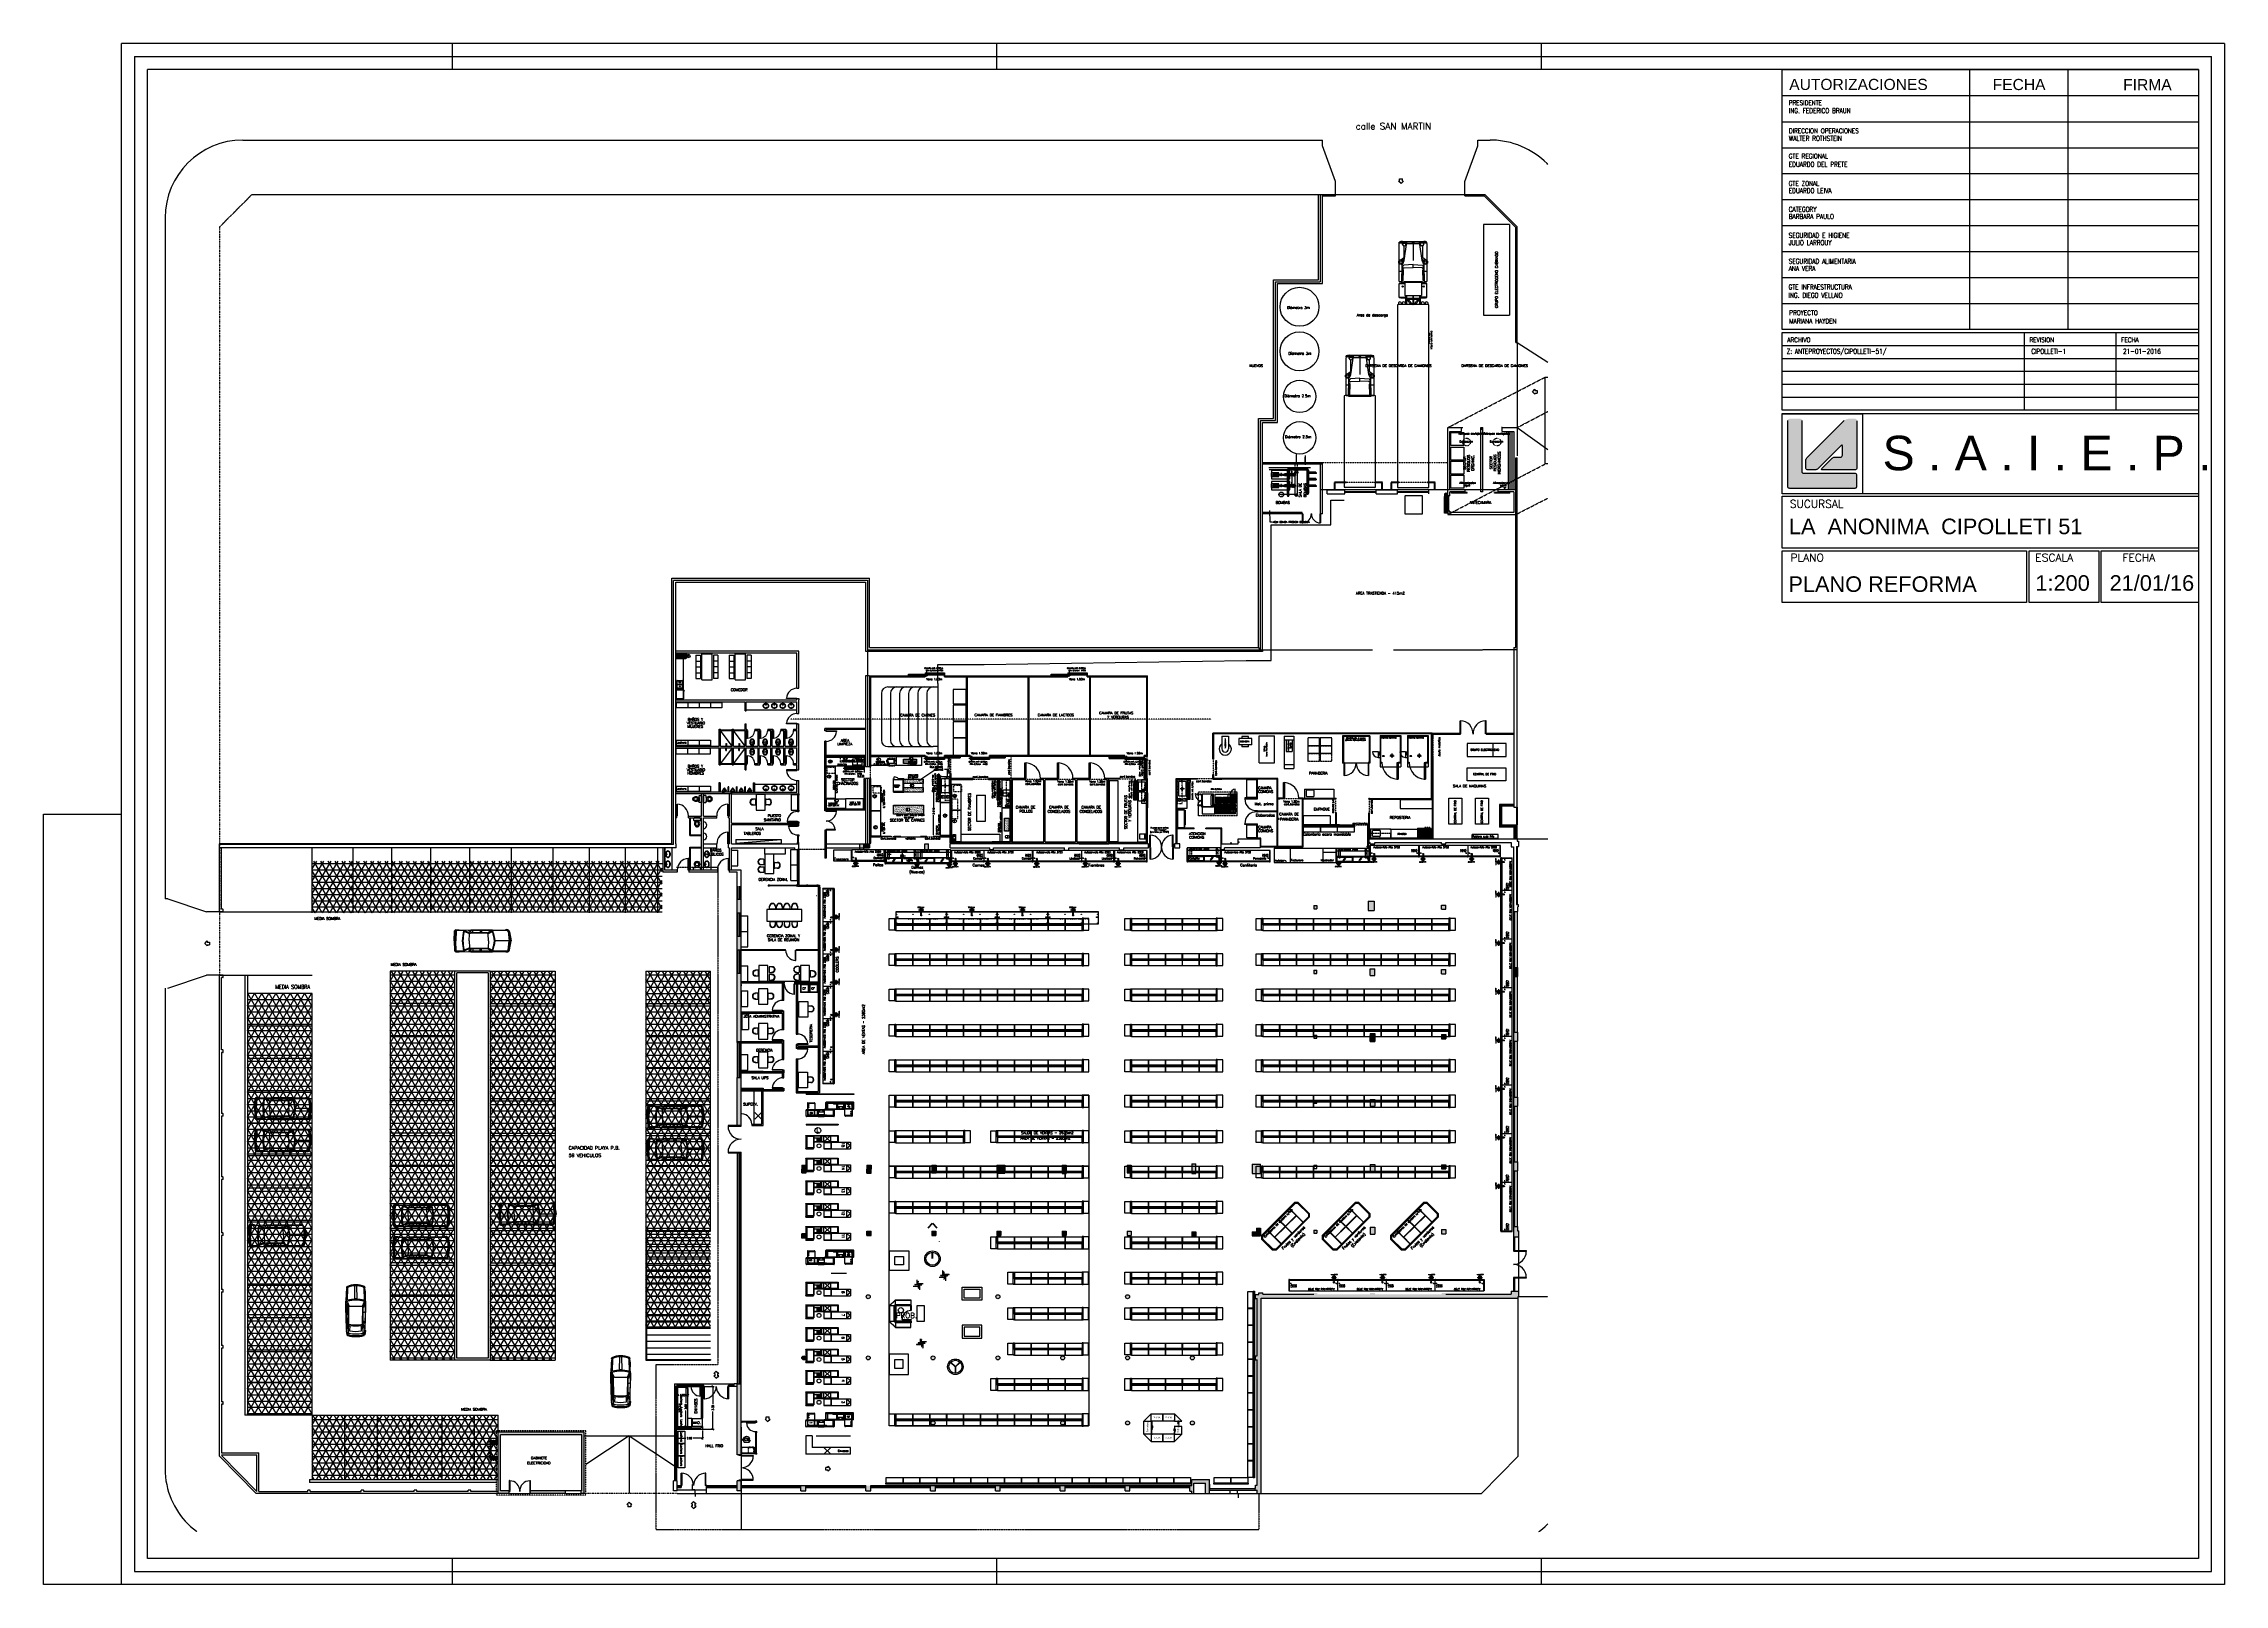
# Paper-space layout 'A1-1.200 AMPLIACION 2016' of a CAD drawing. Header units: metres, sheet in millimetres. Extents: x 1454 to 2295, y 819 to 1413.
# The model-space entities are those that its viewports show. They can reach past a viewport. Long polylines and large blocks are cut down to what shows.
import ezdxf
from ezdxf.enums import TextEntityAlignment as Align

# ---------------------------------------------------------------- set-up
doc = ezdxf.new("R2010")
doc.units = ezdxf.units.M
for name, pattern in [('ACAD_ISO03W100', [30, 12, -18]), ('CENTER2', [1.125, 0.75, -0.125, 0.125, -0.125]), ('DASHDOT', [112.5, 56.25, -28.125, 0, -28.125]), ('DASHDOT2', [0.5, 0.25, -0.125, 0, -0.125]), ('DASHED', [0.75, 0.5, -0.25]), ('DASHED2', [0.375, 0.25, -0.125]), ('DIVIDE', [1.25, 0.5, -0.25, 0, -0.25, 0, -0.25]), ('HIDDEN', [0.375, 0.25, -0.125]), ('HIDDEN2', [0.1875, 0.125, -0.0625]), ('TRATTEGGIATA2', [0.375, 0.25, -0.125])]:
    doc.linetypes.add(name, pattern=pattern)
for name, color, linetype in [('0_CAMARAS', 4, 'Continuous'), ('0_HOJA-CARATULA', 7, 'Continuous'), ('0_LINEAS-MEDIANERAS', 1, 'DASHDOT2'), ('0_MUROS', 7, 'Continuous'), ('0_PUERTAS-VENTANAS', 3, 'Continuous'), ('0_SANITARIOS', 1, 'Continuous'), ('1', 1, 'Continuous'), ('A_MEDIASOMBRA', 5, 'Continuous'), ('COLECTORECAS', 1, 'Continuous'), ('COLUMNA_RECT', 40, 'Continuous'), ('E_CHECK-OUTS', 1, 'Continuous'), ('E_EQUIPAMIENTO', 1, 'Continuous'), ('E_EXHIBIDORAS', 1, 'Continuous'), ('E_GONDOLAS', 1, 'Continuous'), ('E_INOXIGAS', 1, 'Continuous'), ('E_PANADERIA', 1, 'Continuous'), ('ESTRUCTURA METALICA', 6, 'Continuous'), ('GAS', 8, 'Continuous'), ('I-EXHIBIDORAS', 10, 'HIDDEN'), ('I_AGUA', 160, 'Continuous'), ('I_DESAGUES', 224, 'Continuous'), ('I_ELECTRICIDAD', 10, 'Continuous'), ('INO-AGUA', 161, 'Continuous'), ('INO-DESAGUES', 161, 'Continuous'), ('INOXI', 1, 'Continuous'), ('Pisos', 10, 'Continuous'), ('T_ITEMS', 142, 'Continuous'), ('T_TEXTOS', 3, 'Continuous'), ('T_TEXTOS-EQUIPAMIENTO', 5, 'Continuous'), ('TACME - AGUA FRIA', 160, 'HIDDEN2'), ('TACME ACCESORIOS', 10, 'Continuous'), ('TACME ALUMINIO', 30, 'Continuous'), ('Vp', 7, 'Continuous'), ('XX', 2, 'Continuous')]:
    doc.layers.add(name, color=color, linetype=linetype)
doc.layers.add('agua-incendio', color=142, linetype='Continuous', lineweight=0)
doc.layers.add('CAÑERIA TECFIRE', color=1, linetype='Continuous', lineweight=25)
doc.layers.get('Vp').freeze()
doc.styles.add('ARIAL', font='arial.ttf', dxfattribs={"height": 1})
doc.styles.add('COTAS', font='ROMANS.shx', dxfattribs={"width": 0.7})
doc.styles.add('INOXI', font='romans.shx', dxfattribs={"width": 0.7, "height": 0.15})
doc.styles.add('ROMANS', font='romans.shx', dxfattribs={"width": 0.8, "height": 0.15})
doc.styles.add('ROMANS20', font='romans.shx', dxfattribs={"width": 0.9, "height": 2})
doc.styles.add('STYLE1', font='Sas_____.pfb', dxfattribs={"width": 0.87})
doc.styles.add('TESTI15', font='romans.shx', dxfattribs={"width": 0.9, "height": 1.5})
doc.dimstyles.new('1EN100', dxfattribs={"dimtxt": 0.15, "dimasz": 0.16, "dimexe": 0.1, "dimexo": 0.09, "dimgap": 0.1, "dimtad": 0, "dimzin": 1, "dimdsep": 46, "dimtxsty": 'ROMANS', "dimblk1": 'OBLIQUE', "dimblk2": 'OBLIQUE', "dimsah": 1, "dimcen": -0.1, "dimclrd": 256, "dimclre": 256, "dimclrt": 256, "dimadec": 0, "dimazin": 0, "dimtfac": 1, "dimtofl": 0, "dimtmove": 1, "dimatfit": 3, "dimldrblk": 'DOT', "dimfxl": 0.1, "dimtolj": 1, "dimtzin": 0, "dimarcsym": 0})
doc.dimstyles.new('ISO-25', dxfattribs={"dimtxt": 0.15, "dimasz": 0.1, "dimexe": 0.2, "dimexo": 0.1, "dimgap": 0.1, "dimtad": 1, "dimtxsty": 'COTAS', "dimblk": 'OPEN90', "dimcen": 0.1, "dimclrd": 9, "dimclre": 9, "dimclrt": 9, "dimadec": 0, "dimazin": 0, "dimtfac": 1, "dimtmove": 0, "dimatfit": 3, "dimldrblk": 'OPEN90', "dimfxl": 1, "dimarcsym": 0})
doc.dimstyles.new('PLANOS', dxfattribs={"dimscale": 0, "dimtxt": 0.12, "dimasz": 0.12, "dimexe": 0.05, "dimexo": 0.02, "dimgap": 0.04, "dimtad": 0, "dimdec": 3, "dimrnd": 0.005, "dimzin": 0, "dimdsep": 46, "dimtxsty": 'ROMANS', "dimcen": 2.5, "dimadec": 0, "dimazin": 0, "dimtfac": 1, "dimtdec": 3, "dimtmove": 2, "dimatfit": 3, "dimfxl": 1, "dimtolj": 1, "dimtzin": 0, "dimarcsym": 0})
doc.dimstyles.new('STZ50', dxfattribs={"dimscale": 0.5, "dimtxt": 0.25, "dimasz": 0.2, "dimexe": 0.1, "dimexo": 0.1, "dimgap": 0.09, "dimtad": 0, "dimzin": 4, "dimdsep": 46, "dimtxsty": 'COTAS', "dimblk": 'ARCHTICK', "dimcen": -0.09, "dimdle": 0.08, "dimclrd": 30, "dimclre": 133, "dimclrt": 7, "dimaunit": 1, "dimazin": 2, "dimtfac": 1, "dimtix": 1, "dimtmove": 1, "dimatfit": 3, "dimldrblk": 'DOT', "dimfxl": 0.1, "dimtolj": 1, "dimtzin": 0, "dimarcsym": 0})
pattern_1 = [(0, (-301.4973, 2481.84258), (0, 0.47625), []), (60, (-301.4973, 2481.84258), (-0.4124446, 0.238125), []), (120, (-301.4973, 2481.84258), (-0.4124446, -0.238125), [])]

# ---------------------------------------------------------------- blocks, each defined once
blk = doc.blocks.new('SAPLS020')
at = {"linetype": 'ByBlock'}
for p, q in [((-0.63, 0.03), (-0.61, 0.06)), ((-0.6, 0.06), (-0.63, 0.06)), ((-0.25, 0.05), (-0.23, 0.05)), ((-0.23, 0.05), (-0.23, -0.05)), ((-0.2, -0.13), (-0.2, 0.13)), ((-0.63, -0.03), (-0.61, -0.06)), ((-0.6, -0.06), (-0.63, -0.06)), ((-0.23, -0.05), (-0.25, -0.05))]:
    blk.add_line(p, q, dxfattribs=at)
blk.add_lwpolyline([(-0.05, -0.27, 0.414214), (0, -0.22), (0, 0.22, 0.414214), (-0.05, 0.27), (-0.15, 0.27, 0.414214), (-0.2, 0.22), (-0.2, 0.13), (-0.29, 0.13, 0.320465), (-0.5, 0.19, 0.084082), (-0.66, 0.1, 0.442604), (-0.66, 0.08, 0.057779), (-0.65, 0.07, 0.435895), (-0.65, -0.07, 0.057779), (-0.66, -0.08, 0.442604), (-0.66, -0.1, 0.084082), (-0.5, -0.19, 0.320465), (-0.29, -0.13), (-0.2, -0.13), (-0.2, -0.22, 0.414214), (-0.15, -0.27), (-0.05, -0.27)], format="xyb", close=True, dxfattribs=at)
at = {"color": 30, "linetype": 'ByBlock'}
blk.add_lwpolyline([(-0.2, 0.22), (-0.23, 0.22), (-0.23, 0.17), (-0.22, 0.17), (-0.22, 0.2), (-0.2, 0.2)], dxfattribs=at)
at = {"linetype": 'ByBlock'}
for centre, radius, start, end in [((-0.63, 0.11), 0.0508, 237.3897, 270), ((-0.6, 0), 0.0466, 133.6028, 226.3972), ((-0.6, 0.11), 0.0508, 270, 302.0625), ((-0.3, -0.35), 0.496, 109.44, 122.0625), ((-0.44, 0.02), 0.107, 37.1083, 108.1837), ((-0.49, 0), 0.155, 327.7973, 32.2027), ((-0.44, 0.02), 0.183, 13.8834, 37.1083), ((-0.25, 0.06), 0.0127, 193.8834, 270), ((-0.63, -0.11), 0.0508, 90, 121.856), ((-0.6, -0.11), 0.0508, 57.9375, 90), ((-0.3, 0.35), 0.496, 237.9375, 250.56), ((-0.44, -0.02), 0.107, 251.8163, 322.8917), ((-0.44, -0.02), 0.183, 322.8917, 346.1166), ((-0.25, -0.06), 0.0127, 90, 166.1166)]:
    blk.add_arc(centre, radius, start, end, dxfattribs=at)
blk = doc.blocks.new('AAFF')
at = {"layer": 'I_AGUA', "color": 14}
for p, q in [((0, -0.08), (0, 0.08)), ((-0.08, 0), (0.08, 0))]:
    blk.add_line(p, q, dxfattribs=at)
at = {"layer": 'I_AGUA'}
blk.add_circle((0, 0), 0.0407, dxfattribs=at)
blk = doc.blocks.new('AACC')
at = {"layer": 'I_AGUA'}
h = blk.add_hatch(color=256, dxfattribs=at)
h.paths.add_polyline_path([(0, 0.04), (0, 0), (0.04, 0, 0.414214)])
h.paths.add_polyline_path([(0, 0.04, 0.414214), (-0.04, 0), (0, 0)])
h.paths.add_polyline_path([(0, 0), (-0.04, 0, 0.414214), (0, -0.04)])
h.paths.add_polyline_path([(0.04, 0), (0, 0), (0, -0.04, 0.414214)])
at = {"layer": 'I_AGUA', "color": 14}
for p, q in [((0, -0.08), (0, 0.08)), ((-0.08, 0), (0.08, 0))]:
    blk.add_line(p, q, dxfattribs=at)
at = {"layer": 'I_AGUA'}
blk.add_circle((0, 0), 0.0407, dxfattribs=at)
blk = doc.blocks.new('BALANZA')
at = {"color": 3}
for p, q in [((0, -0.06), (0.35, -0.06)), ((0, -0.08), (0.35, -0.08))]:
    blk.add_line(p, q, dxfattribs=at)
blk.add_lwpolyline([(0, -0.5), (0, 0), (0.35, 0), (0.35, -0.5)], close=True, dxfattribs=at)
blk = doc.blocks.new('70X50')
at = {"color": 1}
for p, q in [((0.04, 0), (0, 0)), ((0, -0.04), (0, 0)), ((0.42, -0.18), (0.42, 0.07)), ((0.5, -0.09), (0.5, 0.03)), ((0.59, -0.18), (0.59, 0.08)), ((0, -0.66), (0, -0.7)), ((0.04, -0.7), (0, -0.7)), ((0.34, -0.06), (0.49, -0.06)), ((0.44, -0.03), (0.58, -0.03)), ((0.52, -0.06), (0.67, -0.06)), ((0.63, -0.19), (0.95, -0.19)), ((0.79, -0.02), (0.79, -0.38))]:
    blk.add_line(p, q, dxfattribs=at)
at = {"color": 3}
blk.add_lwpolyline([(0.15, -0.58), (0.15, -0.18, -0.414214), (0.2, -0.13), (0.8, -0.13, -0.414214), (0.85, -0.18), (0.85, -0.58, -0.414214), (0.8, -0.63), (0.2, -0.63, -0.414214)], format="xyb", close=True, dxfattribs=at)
at = {"color": 4, "const_width": 0.0407}
blk.add_lwpolyline([(0.4, -0.06, 1), (0.44, -0.06, 1)], format="xyb", close=True, dxfattribs=at)
at = {"color": 4, "const_width": 0.008}
for points in [[(0.85, -0.14), (0.73, -0.24)], [(0.74, -0.14), (0.85, -0.24)]]:
    blk.add_lwpolyline(points, dxfattribs=at)
at = {"color": 4}
for centre, radius in [((0.59, -0.06), 0.0407), ((0.79, -0.19), 0.0764)]:
    blk.add_circle(centre, radius, dxfattribs=at)
at = {"color": 2}
blk.add_circle((0.79, -0.19), 0.05, dxfattribs=at)
blk = doc.blocks.new('A$C607D168B')
at = {"color": 8}
for p, q in [((-0.06, -0.12), (-0.09, -0.12)), ((-0.07, -0.15), (-0.09, -0.14)), ((-0.04, -0.17), (-0.09, -0.19)), ((-0.03, -0.19), (-0.09, -0.21)), ((-0.07, -0.15), (-0.04, -0.16)), ((-0.06, -0.12), (-0.03, -0.13)), ((-0.03, -0.13), (-0.05, -0.08)), ((-0.04, -0.22), (-0.05, -0.24)), ((-0.04, -0.22), (-0.03, -0.2)), ((0, -0.12), (-0.03, -0.07)), ((-0.02, -0.23), (-0.03, -0.26)), ((-0.02, -0.23), (0, -0.21)), ((0.02, -0.09), (0, -0.12)), ((0, -0.21), (0.03, -0.26)), ((0.02, -0.09), (0.03, -0.07)), ((0.04, -0.1), (0.03, -0.13)), ((0.03, -0.13), (0.09, -0.11)), ((0.06, -0.2), (0.03, -0.19)), ((0.03, -0.2), (0.05, -0.25)), ((0.04, -0.1), (0.05, -0.08)), ((0.04, -0.16), (0.09, -0.14)), ((0.07, -0.18), (0.04, -0.17)), ((0.06, -0.2), (0.09, -0.21)), ((0.07, -0.18), (0.09, -0.18))]:
    blk.add_line(p, q, dxfattribs=at)
for centre, radius in [((-0.09, -0.13), 0.003), ((-0.09, -0.13), 0.003), ((-0.09, -0.13), 0.003), ((-0.09, -0.13), 0.003), ((-0.09, -0.13), 0.003), ((-0.09, -0.13), 0.003), ((-0.09, -0.13), 0.003), ((-0.09, -0.13), 0.003), ((-0.09, -0.13), 0.003), ((-0.09, -0.13), 0.003), ((-0.09, -0.13), 0.003), ((-0.09, -0.13), 0.003), ((-0.09, -0.13), 0.003), ((-0.09, -0.13), 0.003), ((-0.09, -0.13), 0.003), ((-0.09, -0.13), 0.003), ((-0.08, -0.13), 0.003), ((-0.08, -0.13), 0.003), ((-0.08, -0.13), 0.003), ((-0.08, -0.13), 0.003), ((-0.08, -0.13), 0.003), ((-0.08, -0.13), 0.003), ((-0.08, -0.13), 0.003), ((-0.08, -0.13), 0.003), ((-0.08, -0.13), 0.003), ((-0.08, -0.13), 0.003), ((-0.08, -0.13), 0.003), ((-0.08, -0.13), 0.003), ((-0.08, -0.13), 0.003), ((-0.08, -0.13), 0.003), ((-0.08, -0.13), 0.003), ((-0.08, -0.13), 0.003), ((-0.09, -0.13), 0.0015), ((-0.09, -0.13), 0.0015), ((-0.09, -0.13), 0.0015), ((-0.09, -0.13), 0.0015), ((-0.09, -0.13), 0.0015), ((-0.09, -0.13), 0.0015), ((-0.09, -0.13), 0.0015), ((-0.09, -0.13), 0.0015), ((-0.09, -0.13), 0.0015), ((-0.09, -0.13), 0.0015), ((-0.09, -0.13), 0.0015), ((-0.09, -0.13), 0.0015), ((-0.09, -0.13), 0.0015), ((-0.09, -0.13), 0.0015), ((-0.09, -0.13), 0.0015), ((-0.09, -0.13), 0.0015), ((-0.08, -0.2), 0.003), ((-0.08, -0.2), 0.003), ((-0.08, -0.2), 0.003), ((-0.08, -0.2), 0.003), ((-0.08, -0.2), 0.003), ((-0.08, -0.2), 0.003), ((-0.08, -0.2), 0.003), ((-0.08, -0.2), 0.003), ((-0.08, -0.2), 0.003), ((-0.08, -0.2), 0.003), ((-0.08, -0.2), 0.003), ((-0.08, -0.2), 0.003), ((-0.08, -0.2), 0.003), ((-0.08, -0.2), 0.003), ((-0.08, -0.2), 0.003), ((-0.08, -0.2), 0.003), ((-0.09, -0.2), 0.0015), ((-0.09, -0.2), 0.0015), ((-0.09, -0.2), 0.0015), ((-0.09, -0.2), 0.0015), ((-0.09, -0.2), 0.0015), ((-0.09, -0.2), 0.0015), ((-0.09, -0.2), 0.0015), ((-0.09, -0.2), 0.0015), ((-0.09, -0.2), 0.0015), ((-0.09, -0.2), 0.0015), ((-0.09, -0.2), 0.0015), ((-0.09, -0.2), 0.0015), ((-0.09, -0.2), 0.0015), ((-0.09, -0.2), 0.0015), ((-0.09, -0.2), 0.0015), ((-0.09, -0.2), 0.0015), ((-0.09, -0.2), 0.003), ((-0.09, -0.2), 0.003), ((-0.09, -0.2), 0.003), ((-0.09, -0.2), 0.003), ((-0.09, -0.2), 0.003), ((-0.09, -0.2), 0.003), ((-0.09, -0.2), 0.003), ((-0.09, -0.2), 0.003), ((-0.09, -0.2), 0.003), ((-0.09, -0.2), 0.003), ((-0.09, -0.2), 0.003), ((-0.09, -0.2), 0.003), ((-0.09, -0.2), 0.003), ((-0.09, -0.2), 0.003), ((-0.09, -0.2), 0.003), ((-0.09, -0.2), 0.003), ((-0.07, -0.13), 0.003), ((-0.07, -0.13), 0.003), ((-0.07, -0.13), 0.003), ((-0.07, -0.13), 0.003), ((-0.07, -0.13), 0.003), ((-0.07, -0.13), 0.003), ((-0.07, -0.13), 0.003), ((-0.07, -0.13), 0.003), ((-0.07, -0.13), 0.003), ((-0.07, -0.13), 0.003), ((-0.07, -0.13), 0.003), ((-0.07, -0.13), 0.003), ((-0.07, -0.13), 0.003), ((-0.07, -0.13), 0.003), ((-0.07, -0.13), 0.003), ((-0.07, -0.13), 0.003), ((-0.07, -0.13), 0.0015), ((-0.07, -0.13), 0.0015), ((-0.07, -0.13), 0.0015), ((-0.07, -0.13), 0.0015), ((-0.07, -0.13), 0.0015), ((-0.07, -0.13), 0.0015), ((-0.07, -0.13), 0.0015), ((-0.07, -0.13), 0.0015), ((-0.07, -0.13), 0.0015), ((-0.07, -0.13), 0.0015), ((-0.07, -0.13), 0.0015), ((-0.07, -0.13), 0.0015), ((-0.07, -0.13), 0.0015), ((-0.07, -0.13), 0.0015), ((-0.07, -0.13), 0.0015), ((-0.07, -0.13), 0.0015), ((-0.08, -0.13), 0.0015), ((-0.08, -0.13), 0.0015), ((-0.08, -0.13), 0.0015), ((-0.08, -0.13), 0.0015), ((-0.08, -0.13), 0.0015), ((-0.08, -0.13), 0.0015), ((-0.08, -0.13), 0.0015), ((-0.08, -0.13), 0.0015), ((-0.08, -0.13), 0.0015), ((-0.08, -0.13), 0.0015), ((-0.08, -0.13), 0.0015), ((-0.08, -0.13), 0.0015), ((-0.08, -0.13), 0.0015), ((-0.08, -0.13), 0.0015), ((-0.08, -0.13), 0.0015), ((-0.08, -0.13), 0.0015), ((-0.07, -0.19), 0.003), ((-0.07, -0.19), 0.003), ((-0.07, -0.19), 0.003), ((-0.07, -0.19), 0.003), ((-0.07, -0.19), 0.003), ((-0.07, -0.19), 0.003), ((-0.07, -0.19), 0.003), ((-0.07, -0.19), 0.003), ((-0.07, -0.19), 0.003), ((-0.07, -0.19), 0.003), ((-0.07, -0.19), 0.003), ((-0.07, -0.19), 0.003), ((-0.07, -0.19), 0.003), ((-0.07, -0.19), 0.003), ((-0.07, -0.19), 0.003), ((-0.07, -0.19), 0.003), ((-0.08, -0.2), 0.0015), ((-0.08, -0.2), 0.0015), ((-0.08, -0.2), 0.0015), ((-0.08, -0.2), 0.0015), ((-0.08, -0.2), 0.0015), ((-0.08, -0.2), 0.0015), ((-0.08, -0.2), 0.0015), ((-0.08, -0.2), 0.0015), ((-0.08, -0.2), 0.0015), ((-0.08, -0.2), 0.0015), ((-0.08, -0.2), 0.0015), ((-0.08, -0.2), 0.0015), ((-0.08, -0.2), 0.0015), ((-0.08, -0.2), 0.0015), ((-0.08, -0.2), 0.0015), ((-0.08, -0.2), 0.0015), ((-0.06, -0.13), 0.003), ((-0.06, -0.13), 0.003), ((-0.06, -0.13), 0.003), ((-0.06, -0.13), 0.003), ((-0.06, -0.13), 0.003), ((-0.06, -0.13), 0.003), ((-0.06, -0.13), 0.003), ((-0.06, -0.13), 0.003), ((-0.06, -0.13), 0.003), ((-0.06, -0.13), 0.003), ((-0.06, -0.13), 0.003), ((-0.06, -0.13), 0.003), ((-0.06, -0.13), 0.003), ((-0.06, -0.13), 0.003), ((-0.06, -0.13), 0.003), ((-0.06, -0.13), 0.003), ((-0.06, -0.13), 0.0015), ((-0.06, -0.13), 0.0015), ((-0.06, -0.13), 0.0015), ((-0.06, -0.13), 0.0015), ((-0.06, -0.13), 0.0015), ((-0.06, -0.13), 0.0015), ((-0.06, -0.13), 0.0015), ((-0.06, -0.13), 0.0015), ((-0.06, -0.13), 0.0015), ((-0.06, -0.13), 0.0015), ((-0.06, -0.13), 0.0015), ((-0.06, -0.13), 0.0015), ((-0.06, -0.13), 0.0015), ((-0.06, -0.13), 0.0015), ((-0.06, -0.13), 0.0015), ((-0.06, -0.13), 0.0015), ((-0.06, -0.19), 0.003), ((-0.06, -0.19), 0.003), ((-0.06, -0.19), 0.003), ((-0.06, -0.19), 0.003), ((-0.06, -0.19), 0.003), ((-0.06, -0.19), 0.003), ((-0.06, -0.19), 0.003), ((-0.06, -0.19), 0.003), ((-0.06, -0.19), 0.003), ((-0.06, -0.19), 0.003), ((-0.06, -0.19), 0.003), ((-0.06, -0.19), 0.003), ((-0.06, -0.19), 0.003), ((-0.06, -0.19), 0.003), ((-0.06, -0.19), 0.003), ((-0.06, -0.19), 0.003), ((-0.06, -0.19), 0.0015), ((-0.06, -0.19), 0.0015), ((-0.06, -0.19), 0.0015), ((-0.06, -0.19), 0.0015), ((-0.06, -0.19), 0.0015), ((-0.06, -0.19), 0.0015), ((-0.06, -0.19), 0.0015), ((-0.06, -0.19), 0.0015), ((-0.06, -0.19), 0.0015), ((-0.06, -0.19), 0.0015), ((-0.06, -0.19), 0.0015), ((-0.06, -0.19), 0.0015), ((-0.06, -0.19), 0.0015), ((-0.06, -0.19), 0.0015), ((-0.06, -0.19), 0.0015), ((-0.06, -0.19), 0.0015), ((-0.07, -0.19), 0.0015), ((-0.07, -0.19), 0.0015), ((-0.07, -0.19), 0.0015), ((-0.07, -0.19), 0.0015), ((-0.07, -0.19), 0.0015), ((-0.07, -0.19), 0.0015), ((-0.07, -0.19), 0.0015), ((-0.07, -0.19), 0.0015), ((-0.07, -0.19), 0.0015), ((-0.07, -0.19), 0.0015), ((-0.07, -0.19), 0.0015), ((-0.07, -0.19), 0.0015), ((-0.07, -0.19), 0.0015), ((-0.07, -0.19), 0.0015), ((-0.07, -0.19), 0.0015), ((-0.07, -0.19), 0.0015), ((-0.05, -0.14), 0.003), ((-0.05, -0.14), 0.003), ((-0.05, -0.14), 0.003), ((-0.05, -0.14), 0.003), ((-0.05, -0.14), 0.003), ((-0.05, -0.14), 0.003), ((-0.05, -0.14), 0.003), ((-0.05, -0.14), 0.003), ((-0.05, -0.14), 0.003), ((-0.05, -0.14), 0.003), ((-0.05, -0.14), 0.003), ((-0.05, -0.14), 0.003), ((-0.05, -0.14), 0.003), ((-0.05, -0.14), 0.003), ((-0.05, -0.14), 0.003), ((-0.05, -0.14), 0.003), ((-0.05, -0.14), 0.0015), ((-0.05, -0.14), 0.0015), ((-0.05, -0.14), 0.0015), ((-0.05, -0.14), 0.0015), ((-0.05, -0.14), 0.0015), ((-0.05, -0.14), 0.0015), ((-0.05, -0.14), 0.0015), ((-0.05, -0.14), 0.0015), ((-0.05, -0.14), 0.0015), ((-0.05, -0.14), 0.0015), ((-0.05, -0.14), 0.0015), ((-0.05, -0.14), 0.0015), ((-0.05, -0.14), 0.0015), ((-0.05, -0.14), 0.0015), ((-0.05, -0.14), 0.0015), ((-0.05, -0.14), 0.0015), ((-0.05, -0.18), 0.003), ((-0.05, -0.18), 0.003), ((-0.05, -0.18), 0.003), ((-0.05, -0.18), 0.003), ((-0.05, -0.18), 0.003), ((-0.05, -0.18), 0.003), ((-0.05, -0.18), 0.003), ((-0.05, -0.18), 0.003), ((-0.05, -0.18), 0.003), ((-0.05, -0.18), 0.003), ((-0.05, -0.18), 0.003), ((-0.05, -0.18), 0.003), ((-0.05, -0.18), 0.003), ((-0.05, -0.18), 0.003), ((-0.05, -0.18), 0.003), ((-0.05, -0.18), 0.003), ((-0.05, -0.18), 0.0015), ((-0.05, -0.18), 0.0015), ((-0.05, -0.18), 0.0015), ((-0.05, -0.18), 0.0015), ((-0.05, -0.18), 0.0015), ((-0.05, -0.18), 0.0015), ((-0.05, -0.18), 0.0015), ((-0.05, -0.18), 0.0015), ((-0.05, -0.18), 0.0015), ((-0.05, -0.18), 0.0015), ((-0.05, -0.18), 0.0015), ((-0.05, -0.18), 0.0015), ((-0.05, -0.18), 0.0015), ((-0.05, -0.18), 0.0015), ((-0.05, -0.18), 0.0015), ((-0.05, -0.18), 0.0015), ((-0.05, -0.14), 0.003), ((-0.05, -0.14), 0.003), ((-0.05, -0.14), 0.003), ((-0.05, -0.14), 0.003), ((-0.05, -0.14), 0.003), ((-0.05, -0.14), 0.003), ((-0.05, -0.14), 0.003), ((-0.05, -0.14), 0.003), ((-0.05, -0.14), 0.003), ((-0.05, -0.14), 0.003), ((-0.05, -0.14), 0.003), ((-0.05, -0.14), 0.003), ((-0.05, -0.14), 0.003), ((-0.05, -0.14), 0.003), ((-0.05, -0.14), 0.003), ((-0.05, -0.14), 0.003), ((-0.05, -0.14), 0.0015), ((-0.05, -0.14), 0.0015), ((-0.05, -0.14), 0.0015), ((-0.05, -0.14), 0.0015), ((-0.05, -0.14), 0.0015), ((-0.05, -0.14), 0.0015), ((-0.05, -0.14), 0.0015), ((-0.05, -0.14), 0.0015), ((-0.05, -0.14), 0.0015), ((-0.05, -0.14), 0.0015), ((-0.05, -0.14), 0.0015), ((-0.05, -0.14), 0.0015), ((-0.05, -0.14), 0.0015), ((-0.05, -0.14), 0.0015), ((-0.05, -0.14), 0.0015), ((-0.05, -0.14), 0.0015), ((-0.05, -0.18), 0.003), ((-0.05, -0.18), 0.003), ((-0.05, -0.18), 0.003), ((-0.05, -0.18), 0.003), ((-0.05, -0.18), 0.003), ((-0.05, -0.18), 0.003), ((-0.05, -0.18), 0.003), ((-0.05, -0.18), 0.003), ((-0.05, -0.18), 0.003), ((-0.05, -0.18), 0.003), ((-0.05, -0.18), 0.003), ((-0.05, -0.18), 0.003), ((-0.05, -0.18), 0.003), ((-0.05, -0.18), 0.003), ((-0.05, -0.18), 0.003), ((-0.05, -0.18), 0.003), ((-0.05, -0.18), 0.0015), ((-0.05, -0.18), 0.0015), ((-0.05, -0.18), 0.0015), ((-0.05, -0.18), 0.0015), ((-0.05, -0.18), 0.0015), ((-0.05, -0.18), 0.0015), ((-0.05, -0.18), 0.0015), ((-0.05, -0.18), 0.0015), ((-0.05, -0.18), 0.0015), ((-0.05, -0.18), 0.0015), ((-0.05, -0.18), 0.0015), ((-0.05, -0.18), 0.0015), ((-0.05, -0.18), 0.0015), ((-0.05, -0.18), 0.0015), ((-0.05, -0.18), 0.0015), ((-0.05, -0.18), 0.0015), ((-0.04, -0.25), 0.003), ((-0.04, -0.25), 0.003), ((-0.04, -0.25), 0.003), ((-0.04, -0.25), 0.003), ((-0.04, -0.25), 0.003), ((-0.04, -0.25), 0.003), ((-0.04, -0.25), 0.003), ((-0.04, -0.25), 0.003), ((-0.04, -0.25), 0.003), ((-0.04, -0.25), 0.003), ((-0.04, -0.25), 0.003), ((-0.04, -0.25), 0.003), ((-0.04, -0.25), 0.003), ((-0.04, -0.25), 0.003), ((-0.04, -0.25), 0.003), ((-0.04, -0.25), 0.003), ((-0.04, -0.07), 0.0015), ((-0.04, -0.07), 0.0015), ((-0.04, -0.07), 0.0015), ((-0.04, -0.07), 0.0015), ((-0.04, -0.07), 0.0015), ((-0.04, -0.07), 0.0015), ((-0.04, -0.07), 0.0015), ((-0.04, -0.07), 0.0015), ((-0.04, -0.07), 0.0015), ((-0.04, -0.07), 0.0015), ((-0.04, -0.07), 0.0015), ((-0.04, -0.07), 0.0015), ((-0.04, -0.07), 0.0015), ((-0.04, -0.07), 0.0015), ((-0.04, -0.07), 0.0015), ((-0.04, -0.07), 0.0015), ((-0.04, -0.07), 0.003), ((-0.04, -0.07), 0.003), ((-0.04, -0.07), 0.003), ((-0.04, -0.07), 0.003), ((-0.04, -0.07), 0.003), ((-0.04, -0.07), 0.003), ((-0.04, -0.07), 0.003), ((-0.04, -0.07), 0.003), ((-0.04, -0.07), 0.003), ((-0.04, -0.07), 0.003), ((-0.04, -0.07), 0.003), ((-0.04, -0.07), 0.003), ((-0.04, -0.07), 0.003), ((-0.04, -0.07), 0.003), ((-0.04, -0.07), 0.003), ((-0.04, -0.07), 0.003), ((-0.03, -0.08), 0.0015), ((-0.03, -0.08), 0.0015), ((-0.03, -0.08), 0.0015), ((-0.03, -0.08), 0.0015), ((-0.03, -0.08), 0.0015), ((-0.03, -0.08), 0.0015), ((-0.03, -0.08), 0.0015), ((-0.03, -0.08), 0.0015), ((-0.03, -0.08), 0.0015), ((-0.03, -0.08), 0.0015), ((-0.03, -0.08), 0.0015), ((-0.03, -0.08), 0.0015), ((-0.03, -0.08), 0.0015), ((-0.03, -0.08), 0.0015), ((-0.03, -0.08), 0.0015), ((-0.03, -0.08), 0.0015), ((-0.03, -0.08), 0.003), ((-0.03, -0.08), 0.003), ((-0.03, -0.08), 0.003), ((-0.03, -0.08), 0.003), ((-0.03, -0.08), 0.003), ((-0.03, -0.08), 0.003), ((-0.03, -0.08), 0.003), ((-0.03, -0.08), 0.003), ((-0.03, -0.08), 0.003), ((-0.03, -0.08), 0.003), ((-0.03, -0.08), 0.003), ((-0.03, -0.08), 0.003), ((-0.03, -0.08), 0.003), ((-0.03, -0.08), 0.003), ((-0.03, -0.08), 0.003), ((-0.03, -0.08), 0.003), ((-0.04, -0.15), 0.003), ((-0.04, -0.15), 0.003), ((-0.04, -0.15), 0.003), ((-0.04, -0.15), 0.003), ((-0.04, -0.15), 0.003), ((-0.04, -0.15), 0.003), ((-0.04, -0.15), 0.003), ((-0.04, -0.15), 0.003), ((-0.04, -0.15), 0.003), ((-0.04, -0.15), 0.003), ((-0.04, -0.15), 0.003), ((-0.04, -0.15), 0.003), ((-0.04, -0.15), 0.003), ((-0.04, -0.15), 0.003), ((-0.04, -0.15), 0.003), ((-0.04, -0.15), 0.003), ((-0.04, -0.15), 0.0015), ((-0.04, -0.15), 0.0015), ((-0.04, -0.15), 0.0015), ((-0.04, -0.15), 0.0015), ((-0.04, -0.15), 0.0015), ((-0.04, -0.15), 0.0015), ((-0.04, -0.15), 0.0015), ((-0.04, -0.15), 0.0015), ((-0.04, -0.15), 0.0015), ((-0.04, -0.15), 0.0015), ((-0.04, -0.15), 0.0015), ((-0.04, -0.15), 0.0015), ((-0.04, -0.15), 0.0015), ((-0.04, -0.15), 0.0015), ((-0.04, -0.15), 0.0015), ((-0.04, -0.15), 0.0015), ((-0.04, -0.18), 0.003), ((-0.04, -0.18), 0.003), ((-0.04, -0.18), 0.003), ((-0.04, -0.18), 0.003), ((-0.04, -0.18), 0.003), ((-0.04, -0.18), 0.003), ((-0.04, -0.18), 0.003), ((-0.04, -0.18), 0.003), ((-0.04, -0.18), 0.003), ((-0.04, -0.18), 0.003), ((-0.04, -0.18), 0.003), ((-0.04, -0.18), 0.003), ((-0.04, -0.18), 0.003), ((-0.04, -0.18), 0.003), ((-0.04, -0.18), 0.003), ((-0.04, -0.18), 0.003), ((-0.04, -0.18), 0.0015), ((-0.04, -0.18), 0.0015), ((-0.04, -0.18), 0.0015), ((-0.04, -0.18), 0.0015), ((-0.04, -0.18), 0.0015), ((-0.04, -0.18), 0.0015), ((-0.04, -0.18), 0.0015), ((-0.04, -0.18), 0.0015), ((-0.04, -0.18), 0.0015), ((-0.04, -0.18), 0.0015), ((-0.04, -0.18), 0.0015), ((-0.04, -0.18), 0.0015), ((-0.04, -0.18), 0.0015), ((-0.04, -0.18), 0.0015), ((-0.04, -0.18), 0.0015), ((-0.04, -0.18), 0.0015), ((-0.04, -0.24), 0.003), ((-0.04, -0.24), 0.003), ((-0.04, -0.24), 0.003), ((-0.04, -0.24), 0.003), ((-0.04, -0.24), 0.003), ((-0.04, -0.24), 0.003), ((-0.04, -0.24), 0.003), ((-0.04, -0.24), 0.003), ((-0.04, -0.24), 0.003), ((-0.04, -0.24), 0.003), ((-0.04, -0.24), 0.003), ((-0.04, -0.24), 0.003), ((-0.04, -0.24), 0.003), ((-0.04, -0.24), 0.003), ((-0.04, -0.24), 0.003), ((-0.04, -0.24), 0.003), ((-0.04, -0.24), 0.0015), ((-0.04, -0.24), 0.0015), ((-0.04, -0.24), 0.0015), ((-0.04, -0.24), 0.0015), ((-0.04, -0.24), 0.0015), ((-0.04, -0.24), 0.0015), ((-0.04, -0.24), 0.0015), ((-0.04, -0.24), 0.0015), ((-0.04, -0.24), 0.0015), ((-0.04, -0.24), 0.0015), ((-0.04, -0.24), 0.0015), ((-0.04, -0.24), 0.0015), ((-0.04, -0.24), 0.0015), ((-0.04, -0.24), 0.0015), ((-0.04, -0.24), 0.0015), ((-0.04, -0.24), 0.0015), ((-0.04, -0.25), 0.0015), ((-0.04, -0.25), 0.0015), ((-0.04, -0.25), 0.0015), ((-0.04, -0.25), 0.0015), ((-0.04, -0.25), 0.0015), ((-0.04, -0.25), 0.0015), ((-0.04, -0.25), 0.0015), ((-0.04, -0.25), 0.0015), ((-0.04, -0.25), 0.0015), ((-0.04, -0.25), 0.0015), ((-0.04, -0.25), 0.0015), ((-0.04, -0.25), 0.0015), ((-0.04, -0.25), 0.0015), ((-0.04, -0.25), 0.0015), ((-0.04, -0.25), 0.0015), ((-0.04, -0.25), 0.0015), ((-0.03, -0.1), 0.003), ((-0.03, -0.1), 0.003), ((-0.03, -0.1), 0.003), ((-0.03, -0.1), 0.003), ((-0.03, -0.1), 0.003), ((-0.03, -0.1), 0.003), ((-0.03, -0.1), 0.003), ((-0.03, -0.1), 0.003), ((-0.03, -0.1), 0.003), ((-0.03, -0.1), 0.003), ((-0.03, -0.1), 0.003), ((-0.03, -0.1), 0.003), ((-0.03, -0.1), 0.003), ((-0.03, -0.1), 0.003), ((-0.03, -0.1), 0.003), ((-0.03, -0.1), 0.003), ((-0.03, -0.09), 0.0015), ((-0.03, -0.09), 0.0015), ((-0.03, -0.09), 0.0015), ((-0.03, -0.09), 0.0015), ((-0.03, -0.09), 0.0015), ((-0.03, -0.09), 0.0015), ((-0.03, -0.09), 0.0015), ((-0.03, -0.09), 0.0015), ((-0.03, -0.09), 0.0015), ((-0.03, -0.09), 0.0015), ((-0.03, -0.09), 0.0015), ((-0.03, -0.09), 0.0015), ((-0.03, -0.09), 0.0015), ((-0.03, -0.09), 0.0015), ((-0.03, -0.09), 0.0015), ((-0.03, -0.09), 0.0015), ((-0.03, -0.09), 0.003), ((-0.03, -0.09), 0.003), ((-0.03, -0.09), 0.003), ((-0.03, -0.09), 0.003), ((-0.03, -0.09), 0.003), ((-0.03, -0.09), 0.003), ((-0.03, -0.09), 0.003), ((-0.03, -0.09), 0.003), ((-0.03, -0.09), 0.003), ((-0.03, -0.09), 0.003), ((-0.03, -0.09), 0.003), ((-0.03, -0.09), 0.003), ((-0.03, -0.09), 0.003), ((-0.03, -0.09), 0.003), ((-0.03, -0.09), 0.003), ((-0.03, -0.09), 0.003), ((-0.02, -0.11), 0.003), ((-0.02, -0.11), 0.003), ((-0.02, -0.11), 0.003), ((-0.02, -0.11), 0.003), ((-0.02, -0.11), 0.003), ((-0.02, -0.11), 0.003), ((-0.02, -0.11), 0.003), ((-0.02, -0.11), 0.003), ((-0.02, -0.11), 0.003), ((-0.02, -0.11), 0.003), ((-0.02, -0.11), 0.003), ((-0.02, -0.11), 0.003), ((-0.02, -0.11), 0.003), ((-0.02, -0.11), 0.003), ((-0.02, -0.11), 0.003), ((-0.02, -0.11), 0.003), ((-0.03, -0.1), 0.0015), ((-0.03, -0.1), 0.0015), ((-0.03, -0.1), 0.0015), ((-0.03, -0.1), 0.0015), ((-0.03, -0.1), 0.0015), ((-0.03, -0.1), 0.0015), ((-0.03, -0.1), 0.0015), ((-0.03, -0.1), 0.0015), ((-0.03, -0.1), 0.0015), ((-0.03, -0.1), 0.0015), ((-0.03, -0.1), 0.0015), ((-0.03, -0.1), 0.0015), ((-0.03, -0.1), 0.0015), ((-0.03, -0.1), 0.0015), ((-0.03, -0.1), 0.0015), ((-0.03, -0.1), 0.0015), ((-0.03, -0.15), 0.003), ((-0.03, -0.15), 0.003), ((-0.03, -0.15), 0.003), ((-0.03, -0.15), 0.003), ((-0.03, -0.15), 0.003), ((-0.03, -0.15), 0.003), ((-0.03, -0.15), 0.003), ((-0.03, -0.15), 0.003), ((-0.03, -0.15), 0.003), ((-0.03, -0.15), 0.003), ((-0.03, -0.15), 0.003), ((-0.03, -0.15), 0.003), ((-0.03, -0.15), 0.003), ((-0.03, -0.15), 0.003), ((-0.03, -0.15), 0.003), ((-0.03, -0.15), 0.003), ((-0.03, -0.15), 0.0015), ((-0.03, -0.15), 0.0015), ((-0.03, -0.15), 0.0015), ((-0.03, -0.15), 0.0015), ((-0.03, -0.15), 0.0015), ((-0.03, -0.15), 0.0015), ((-0.03, -0.15), 0.0015), ((-0.03, -0.15), 0.0015), ((-0.03, -0.15), 0.0015), ((-0.03, -0.15), 0.0015), ((-0.03, -0.15), 0.0015), ((-0.03, -0.15), 0.0015), ((-0.03, -0.15), 0.0015), ((-0.03, -0.15), 0.0015), ((-0.03, -0.15), 0.0015), ((-0.03, -0.15), 0.0015), ((-0.03, -0.16), 0.003), ((-0.03, -0.16), 0.003), ((-0.03, -0.16), 0.003), ((-0.03, -0.16), 0.003), ((-0.03, -0.16), 0.003), ((-0.03, -0.16), 0.003), ((-0.03, -0.16), 0.003), ((-0.03, -0.16), 0.003), ((-0.03, -0.16), 0.003), ((-0.03, -0.16), 0.003), ((-0.03, -0.16), 0.003), ((-0.03, -0.16), 0.003), ((-0.03, -0.16), 0.003), ((-0.03, -0.16), 0.003), ((-0.03, -0.16), 0.003), ((-0.03, -0.16), 0.003), ((-0.03, -0.16), 0.0015), ((-0.03, -0.16), 0.0015), ((-0.03, -0.16), 0.0015), ((-0.03, -0.16), 0.0015), ((-0.03, -0.16), 0.0015), ((-0.03, -0.16), 0.0015), ((-0.03, -0.16), 0.0015), ((-0.03, -0.16), 0.0015), ((-0.03, -0.16), 0.0015), ((-0.03, -0.16), 0.0015), ((-0.03, -0.16), 0.0015), ((-0.03, -0.16), 0.0015), ((-0.03, -0.16), 0.0015), ((-0.03, -0.16), 0.0015), ((-0.03, -0.16), 0.0015), ((-0.03, -0.16), 0.0015), ((-0.03, -0.17), 0.003), ((-0.03, -0.17), 0.003), ((-0.03, -0.17), 0.003), ((-0.03, -0.17), 0.003), ((-0.03, -0.17), 0.003), ((-0.03, -0.17), 0.003), ((-0.03, -0.17), 0.003), ((-0.03, -0.17), 0.003), ((-0.03, -0.17), 0.003), ((-0.03, -0.17), 0.003), ((-0.03, -0.17), 0.003), ((-0.03, -0.17), 0.003), ((-0.03, -0.17), 0.003), ((-0.03, -0.17), 0.003), ((-0.03, -0.17), 0.003), ((-0.03, -0.17), 0.003), ((-0.03, -0.17), 0.0015), ((-0.03, -0.17), 0.0015), ((-0.03, -0.17), 0.0015), ((-0.03, -0.17), 0.0015), ((-0.03, -0.17), 0.0015), ((-0.03, -0.17), 0.0015), ((-0.03, -0.17), 0.0015), ((-0.03, -0.17), 0.0015), ((-0.03, -0.17), 0.0015), ((-0.03, -0.17), 0.0015), ((-0.03, -0.17), 0.0015), ((-0.03, -0.17), 0.0015), ((-0.03, -0.17), 0.0015), ((-0.03, -0.17), 0.0015), ((-0.03, -0.17), 0.0015), ((-0.03, -0.17), 0.0015), ((-0.02, -0.22), 0.003), ((-0.02, -0.22), 0.003), ((-0.02, -0.22), 0.003), ((-0.02, -0.22), 0.003), ((-0.02, -0.22), 0.003), ((-0.02, -0.22), 0.003), ((-0.02, -0.22), 0.003), ((-0.02, -0.22), 0.003), ((-0.02, -0.22), 0.003), ((-0.02, -0.22), 0.003), ((-0.02, -0.22), 0.003), ((-0.02, -0.22), 0.003), ((-0.02, -0.22), 0.003), ((-0.02, -0.22), 0.003), ((-0.02, -0.22), 0.003), ((-0.02, -0.22), 0.003), ((-0.03, -0.22), 0.003), ((-0.03, -0.22), 0.003), ((-0.03, -0.22), 0.003), ((-0.03, -0.22), 0.003), ((-0.03, -0.22), 0.003), ((-0.03, -0.22), 0.003), ((-0.03, -0.22), 0.003), ((-0.03, -0.22), 0.003), ((-0.03, -0.22), 0.003), ((-0.03, -0.22), 0.003), ((-0.03, -0.22), 0.003), ((-0.03, -0.22), 0.003), ((-0.03, -0.22), 0.003), ((-0.03, -0.22), 0.003), ((-0.03, -0.22), 0.003), ((-0.03, -0.22), 0.003), ((-0.03, -0.22), 0.0015), ((-0.03, -0.22), 0.0015), ((-0.03, -0.22), 0.0015), ((-0.03, -0.22), 0.0015), ((-0.03, -0.22), 0.0015), ((-0.03, -0.22), 0.0015), ((-0.03, -0.22), 0.0015), ((-0.03, -0.22), 0.0015), ((-0.03, -0.22), 0.0015), ((-0.03, -0.22), 0.0015), ((-0.03, -0.22), 0.0015), ((-0.03, -0.22), 0.0015), ((-0.03, -0.22), 0.0015), ((-0.03, -0.22), 0.0015), ((-0.03, -0.22), 0.0015), ((-0.03, -0.22), 0.0015), ((-0.03, -0.23), 0.003), ((-0.03, -0.23), 0.003), ((-0.03, -0.23), 0.003), ((-0.03, -0.23), 0.003), ((-0.03, -0.23), 0.003), ((-0.03, -0.23), 0.003), ((-0.03, -0.23), 0.003), ((-0.03, -0.23), 0.003), ((-0.03, -0.23), 0.003), ((-0.03, -0.23), 0.003), ((-0.03, -0.23), 0.003), ((-0.03, -0.23), 0.003), ((-0.03, -0.23), 0.003), ((-0.03, -0.23), 0.003), ((-0.03, -0.23), 0.003), ((-0.03, -0.23), 0.003), ((-0.03, -0.23), 0.0015), ((-0.03, -0.23), 0.0015), ((-0.03, -0.23), 0.0015), ((-0.03, -0.23), 0.0015), ((-0.03, -0.23), 0.0015), ((-0.03, -0.23), 0.0015), ((-0.03, -0.23), 0.0015), ((-0.03, -0.23), 0.0015), ((-0.03, -0.23), 0.0015), ((-0.03, -0.23), 0.0015), ((-0.03, -0.23), 0.0015), ((-0.03, -0.23), 0.0015), ((-0.03, -0.23), 0.0015), ((-0.03, -0.23), 0.0015), ((-0.03, -0.23), 0.0015), ((-0.03, -0.23), 0.0015), ((-0.02, -0.12), 0.0015), ((-0.02, -0.12), 0.0015), ((-0.02, -0.12), 0.0015), ((-0.02, -0.12), 0.0015), ((-0.02, -0.12), 0.0015), ((-0.02, -0.12), 0.0015), ((-0.02, -0.12), 0.0015), ((-0.02, -0.12), 0.0015), ((-0.02, -0.12), 0.0015), ((-0.02, -0.12), 0.0015), ((-0.02, -0.12), 0.0015), ((-0.02, -0.12), 0.0015), ((-0.02, -0.12), 0.0015), ((-0.02, -0.12), 0.0015), ((-0.02, -0.12), 0.0015), ((-0.02, -0.12), 0.0015), ((-0.02, -0.12), 0.003), ((-0.02, -0.12), 0.003), ((-0.02, -0.12), 0.003), ((-0.02, -0.12), 0.003), ((-0.02, -0.12), 0.003), ((-0.02, -0.12), 0.003), ((-0.02, -0.12), 0.003), ((-0.02, -0.12), 0.003), ((-0.02, -0.12), 0.003), ((-0.02, -0.12), 0.003), ((-0.02, -0.12), 0.003), ((-0.02, -0.12), 0.003), ((-0.02, -0.12), 0.003), ((-0.02, -0.12), 0.003), ((-0.02, -0.12), 0.003), ((-0.02, -0.12), 0.003), ((-0.02, -0.11), 0.0015), ((-0.02, -0.11), 0.0015), ((-0.02, -0.11), 0.0015), ((-0.02, -0.11), 0.0015), ((-0.02, -0.11), 0.0015), ((-0.02, -0.11), 0.0015), ((-0.02, -0.11), 0.0015), ((-0.02, -0.11), 0.0015), ((-0.02, -0.11), 0.0015), ((-0.02, -0.11), 0.0015), ((-0.02, -0.11), 0.0015), ((-0.02, -0.11), 0.0015), ((-0.02, -0.11), 0.0015), ((-0.02, -0.11), 0.0015), ((-0.02, -0.11), 0.0015), ((-0.02, -0.11), 0.0015), ((-0.01, -0.13), 0.0015), ((-0.01, -0.13), 0.0015), ((-0.01, -0.13), 0.0015), ((-0.01, -0.13), 0.0015), ((-0.01, -0.13), 0.0015), ((-0.01, -0.13), 0.0015), ((-0.01, -0.13), 0.0015), ((-0.01, -0.13), 0.0015), ((-0.01, -0.13), 0.0015), ((-0.01, -0.13), 0.0015), ((-0.01, -0.13), 0.0015), ((-0.01, -0.13), 0.0015), ((-0.01, -0.13), 0.0015), ((-0.01, -0.13), 0.0015), ((-0.01, -0.13), 0.0015), ((-0.01, -0.13), 0.0015), ((-0.01, -0.13), 0.003), ((-0.01, -0.13), 0.003), ((-0.01, -0.13), 0.003), ((-0.01, -0.13), 0.003), ((-0.01, -0.13), 0.003), ((-0.01, -0.13), 0.003), ((-0.01, -0.13), 0.003), ((-0.01, -0.13), 0.003), ((-0.01, -0.13), 0.003), ((-0.01, -0.13), 0.003), ((-0.01, -0.13), 0.003), ((-0.01, -0.13), 0.003), ((-0.01, -0.13), 0.003), ((-0.01, -0.13), 0.003), ((-0.01, -0.13), 0.003), ((-0.01, -0.13), 0.003), ((-0.02, -0.14), 0.003), ((-0.02, -0.14), 0.003), ((-0.02, -0.14), 0.003), ((-0.02, -0.14), 0.003), ((-0.02, -0.14), 0.003), ((-0.02, -0.14), 0.003), ((-0.02, -0.14), 0.003), ((-0.02, -0.14), 0.003), ((-0.02, -0.14), 0.003), ((-0.02, -0.14), 0.003), ((-0.02, -0.14), 0.003), ((-0.02, -0.14), 0.003), ((-0.02, -0.14), 0.003), ((-0.02, -0.14), 0.003), ((-0.02, -0.14), 0.003), ((-0.02, -0.14), 0.003), ((-0.02, -0.14), 0.0015), ((-0.02, -0.14), 0.0015), ((-0.02, -0.14), 0.0015), ((-0.02, -0.14), 0.0015), ((-0.02, -0.14), 0.0015), ((-0.02, -0.14), 0.0015), ((-0.02, -0.14), 0.0015), ((-0.02, -0.14), 0.0015), ((-0.02, -0.14), 0.0015), ((-0.02, -0.14), 0.0015), ((-0.02, -0.14), 0.0015), ((-0.02, -0.14), 0.0015), ((-0.02, -0.14), 0.0015), ((-0.02, -0.14), 0.0015), ((-0.02, -0.14), 0.0015), ((-0.02, -0.14), 0.0015), ((-0.02, -0.18), 0.003), ((-0.02, -0.18), 0.003), ((-0.02, -0.18), 0.003), ((-0.02, -0.18), 0.003), ((-0.02, -0.18), 0.003), ((-0.02, -0.18), 0.003), ((-0.02, -0.18), 0.003), ((-0.02, -0.18), 0.003), ((-0.02, -0.18), 0.003), ((-0.02, -0.18), 0.003), ((-0.02, -0.18), 0.003), ((-0.02, -0.18), 0.003), ((-0.02, -0.18), 0.003), ((-0.02, -0.18), 0.003), ((-0.02, -0.18), 0.003), ((-0.02, -0.18), 0.003), ((-0.02, -0.18), 0.0015), ((-0.02, -0.18), 0.0015), ((-0.02, -0.18), 0.0015), ((-0.02, -0.18), 0.0015), ((-0.02, -0.18), 0.0015), ((-0.02, -0.18), 0.0015), ((-0.02, -0.18), 0.0015), ((-0.02, -0.18), 0.0015), ((-0.02, -0.18), 0.0015), ((-0.02, -0.18), 0.0015), ((-0.02, -0.18), 0.0015), ((-0.02, -0.18), 0.0015), ((-0.02, -0.18), 0.0015), ((-0.02, -0.18), 0.0015), ((-0.02, -0.18), 0.0015), ((-0.02, -0.18), 0.0015), ((-0.01, -0.2), 0.003), ((-0.01, -0.2), 0.003), ((-0.01, -0.2), 0.003), ((-0.01, -0.2), 0.003), ((-0.01, -0.2), 0.003), ((-0.01, -0.2), 0.003), ((-0.01, -0.2), 0.003), ((-0.01, -0.2), 0.003), ((-0.01, -0.2), 0.003), ((-0.01, -0.2), 0.003), ((-0.01, -0.2), 0.003), ((-0.01, -0.2), 0.003), ((-0.01, -0.2), 0.003), ((-0.01, -0.2), 0.003), ((-0.01, -0.2), 0.003), ((-0.01, -0.2), 0.003), ((-0.02, -0.21), 0.003), ((-0.02, -0.21), 0.003), ((-0.02, -0.21), 0.003), ((-0.02, -0.21), 0.003), ((-0.02, -0.21), 0.003), ((-0.02, -0.21), 0.003), ((-0.02, -0.21), 0.003), ((-0.02, -0.21), 0.003), ((-0.02, -0.21), 0.003), ((-0.02, -0.21), 0.003), ((-0.02, -0.21), 0.003), ((-0.02, -0.21), 0.003), ((-0.02, -0.21), 0.003), ((-0.02, -0.21), 0.003), ((-0.02, -0.21), 0.003), ((-0.02, -0.21), 0.003), ((-0.01, -0.2), 0.0015), ((-0.01, -0.2), 0.0015), ((-0.01, -0.2), 0.0015), ((-0.01, -0.2), 0.0015), ((-0.01, -0.2), 0.0015), ((-0.01, -0.2), 0.0015), ((-0.01, -0.2), 0.0015), ((-0.01, -0.2), 0.0015), ((-0.01, -0.2), 0.0015), ((-0.01, -0.2), 0.0015), ((-0.01, -0.2), 0.0015), ((-0.01, -0.2), 0.0015), ((-0.01, -0.2), 0.0015), ((-0.01, -0.2), 0.0015), ((-0.01, -0.2), 0.0015), ((-0.01, -0.2), 0.0015), ((-0.02, -0.21), 0.0015), ((-0.02, -0.21), 0.0015), ((-0.02, -0.21), 0.0015), ((-0.02, -0.21), 0.0015), ((-0.02, -0.21), 0.0015), ((-0.02, -0.21), 0.0015), ((-0.02, -0.21), 0.0015), ((-0.02, -0.21), 0.0015), ((-0.02, -0.21), 0.0015), ((-0.02, -0.21), 0.0015), ((-0.02, -0.21), 0.0015), ((-0.02, -0.21), 0.0015), ((-0.02, -0.21), 0.0015), ((-0.02, -0.21), 0.0015), ((-0.02, -0.21), 0.0015), ((-0.02, -0.21), 0.0015), ((-0.02, -0.22), 0.0015), ((-0.02, -0.22), 0.0015), ((-0.02, -0.22), 0.0015), ((-0.02, -0.22), 0.0015), ((-0.02, -0.22), 0.0015), ((-0.02, -0.22), 0.0015), ((-0.02, -0.22), 0.0015), ((-0.02, -0.22), 0.0015), ((-0.02, -0.22), 0.0015), ((-0.02, -0.22), 0.0015), ((-0.02, -0.22), 0.0015), ((-0.02, -0.22), 0.0015), ((-0.02, -0.22), 0.0015), ((-0.02, -0.22), 0.0015), ((-0.02, -0.22), 0.0015), ((-0.02, -0.22), 0.0015), ((-0.01, -0.13), 0.003), ((-0.01, -0.13), 0.0015), ((-0.01, -0.13), 0.003), ((-0.01, -0.13), 0.0015), ((-0.01, -0.13), 0.003), ((-0.01, -0.13), 0.0015), ((-0.01, -0.13), 0.003), ((-0.01, -0.13), 0.0015), ((-0.01, -0.13), 0.003), ((-0.01, -0.13), 0.0015), ((-0.01, -0.13), 0.003), ((-0.01, -0.13), 0.0015), ((-0.01, -0.13), 0.003), ((-0.01, -0.13), 0.0015), ((-0.01, -0.13), 0.003), ((-0.01, -0.13), 0.0015), ((-0.01, -0.13), 0.003), ((-0.01, -0.13), 0.0015), ((-0.01, -0.13), 0.003), ((-0.01, -0.13), 0.0015), ((-0.01, -0.13), 0.003), ((-0.01, -0.13), 0.0015), ((-0.01, -0.13), 0.003), ((-0.01, -0.13), 0.0015), ((-0.01, -0.13), 0.003), ((-0.01, -0.13), 0.0015), ((-0.01, -0.13), 0.003), ((-0.01, -0.13), 0.0015), ((-0.01, -0.13), 0.003), ((-0.01, -0.13), 0.0015), ((-0.01, -0.13), 0.003), ((-0.01, -0.13), 0.0015), ((-0.01, -0.19), 0.003), ((-0.01, -0.19), 0.003), ((-0.01, -0.19), 0.003), ((-0.01, -0.19), 0.003), ((-0.01, -0.19), 0.003), ((-0.01, -0.19), 0.003), ((-0.01, -0.19), 0.003), ((-0.01, -0.19), 0.003), ((-0.01, -0.19), 0.003), ((-0.01, -0.19), 0.003), ((-0.01, -0.19), 0.003), ((-0.01, -0.19), 0.003), ((-0.01, -0.19), 0.003), ((-0.01, -0.19), 0.003), ((-0.01, -0.19), 0.003), ((-0.01, -0.19), 0.003), ((-0.01, -0.19), 0.0015), ((-0.01, -0.19), 0.0015), ((-0.01, -0.19), 0.0015), ((-0.01, -0.19), 0.0015), ((-0.01, -0.19), 0.0015), ((-0.01, -0.19), 0.0015), ((-0.01, -0.19), 0.0015), ((-0.01, -0.19), 0.0015), ((-0.01, -0.19), 0.0015), ((-0.01, -0.19), 0.0015), ((-0.01, -0.19), 0.0015), ((-0.01, -0.19), 0.0015), ((-0.01, -0.19), 0.0015), ((-0.01, -0.19), 0.0015), ((-0.01, -0.19), 0.0015), ((-0.01, -0.19), 0.0015), ((0, -0.13), 0.003), ((0, -0.13), 0.003), ((0, -0.13), 0.003), ((0, -0.13), 0.003), ((0, -0.13), 0.003), ((0, -0.13), 0.003), ((0, -0.13), 0.003), ((0, -0.13), 0.003), ((0, -0.13), 0.003), ((0, -0.13), 0.003), ((0, -0.13), 0.003), ((0, -0.13), 0.003), ((0, -0.13), 0.003), ((0, -0.13), 0.003), ((0, -0.13), 0.003), ((0, -0.13), 0.003), ((0, -0.13), 0.0015), ((0, -0.13), 0.0015), ((0, -0.13), 0.0015), ((0, -0.13), 0.0015), ((0, -0.13), 0.0015), ((0, -0.13), 0.0015), ((0, -0.13), 0.0015), ((0, -0.13), 0.0015), ((0, -0.13), 0.0015), ((0, -0.13), 0.0015), ((0, -0.13), 0.0015), ((0, -0.13), 0.0015), ((0, -0.13), 0.0015), ((0, -0.13), 0.0015), ((0, -0.13), 0.0015), ((0, -0.13), 0.0015), ((0, -0.19), 0.003), ((0, -0.19), 0.003), ((0, -0.19), 0.003), ((0, -0.19), 0.003), ((0, -0.19), 0.003), ((0, -0.19), 0.003), ((0, -0.19), 0.003), ((0, -0.19), 0.003), ((0, -0.19), 0.003), ((0, -0.19), 0.003), ((0, -0.19), 0.003), ((0, -0.19), 0.003), ((0, -0.19), 0.003), ((0, -0.19), 0.003), ((0, -0.19), 0.003), ((0, -0.19), 0.003), ((0, -0.19), 0.0015), ((0, -0.19), 0.0015), ((0, -0.19), 0.0015), ((0, -0.19), 0.0015), ((0, -0.19), 0.0015), ((0, -0.19), 0.0015), ((0, -0.19), 0.0015), ((0, -0.19), 0.0015), ((0, -0.19), 0.0015), ((0, -0.19), 0.0015), ((0, -0.19), 0.0015), ((0, -0.19), 0.0015), ((0, -0.19), 0.0015), ((0, -0.19), 0.0015), ((0, -0.19), 0.0015), ((0, -0.19), 0.0015), ((0.01, -0.13), 0.0015), ((0.01, -0.13), 0.0015), ((0.01, -0.13), 0.0015), ((0.01, -0.13), 0.0015), ((0.01, -0.13), 0.0015), ((0.01, -0.13), 0.0015), ((0.01, -0.13), 0.0015), ((0.01, -0.13), 0.0015), ((0.01, -0.13), 0.0015), ((0.01, -0.13), 0.0015), ((0.01, -0.13), 0.0015), ((0.01, -0.13), 0.0015), ((0.01, -0.13), 0.0015), ((0.01, -0.13), 0.0015), ((0.01, -0.13), 0.0015), ((0.01, -0.13), 0.0015), ((0.01, -0.13), 0.003), ((0.01, -0.13), 0.003), ((0.01, -0.13), 0.003), ((0.01, -0.13), 0.003), ((0.01, -0.13), 0.003), ((0.01, -0.13), 0.003), ((0.01, -0.13), 0.003), ((0.01, -0.13), 0.003), ((0.01, -0.13), 0.003), ((0.01, -0.13), 0.003), ((0.01, -0.13), 0.003), ((0.01, -0.13), 0.003), ((0.01, -0.13), 0.003), ((0.01, -0.13), 0.003), ((0.01, -0.13), 0.003), ((0.01, -0.13), 0.003), ((0.01, -0.13), 0.003), ((0.01, -0.13), 0.003), ((0.01, -0.13), 0.003), ((0.01, -0.13), 0.003), ((0.01, -0.13), 0.003), ((0.01, -0.13), 0.003), ((0.01, -0.13), 0.003), ((0.01, -0.13), 0.003), ((0.01, -0.13), 0.003), ((0.01, -0.13), 0.003), ((0.01, -0.13), 0.003), ((0.01, -0.13), 0.003), ((0.01, -0.13), 0.003), ((0.01, -0.13), 0.003), ((0.01, -0.13), 0.003), ((0.01, -0.13), 0.003), ((0.01, -0.13), 0.0015), ((0.01, -0.13), 0.0015), ((0.01, -0.13), 0.0015), ((0.01, -0.13), 0.0015), ((0.01, -0.13), 0.0015), ((0.01, -0.13), 0.0015), ((0.01, -0.13), 0.0015), ((0.01, -0.13), 0.0015), ((0.01, -0.13), 0.0015), ((0.01, -0.13), 0.0015), ((0.01, -0.13), 0.0015), ((0.01, -0.13), 0.0015), ((0.01, -0.13), 0.0015), ((0.01, -0.13), 0.0015), ((0.01, -0.13), 0.0015), ((0.01, -0.13), 0.0015), ((0.01, -0.19), 0.003), ((0.01, -0.19), 0.003), ((0.01, -0.19), 0.003), ((0.01, -0.19), 0.003), ((0.01, -0.19), 0.003), ((0.01, -0.19), 0.003), ((0.01, -0.19), 0.003), ((0.01, -0.19), 0.003), ((0.01, -0.19), 0.003), ((0.01, -0.19), 0.003), ((0.01, -0.19), 0.003), ((0.01, -0.19), 0.003), ((0.01, -0.19), 0.003), ((0.01, -0.19), 0.003), ((0.01, -0.19), 0.003), ((0.01, -0.19), 0.003), ((0.01, -0.19), 0.0015), ((0.01, -0.19), 0.0015), ((0.01, -0.19), 0.0015), ((0.01, -0.19), 0.0015), ((0.01, -0.19), 0.0015), ((0.01, -0.19), 0.0015), ((0.01, -0.19), 0.0015), ((0.01, -0.19), 0.0015), ((0.01, -0.19), 0.0015), ((0.01, -0.19), 0.0015), ((0.01, -0.19), 0.0015), ((0.01, -0.19), 0.0015), ((0.01, -0.19), 0.0015), ((0.01, -0.19), 0.0015), ((0.01, -0.19), 0.0015), ((0.01, -0.19), 0.0015), ((0.01, -0.19), 0.003), ((0.01, -0.19), 0.003), ((0.01, -0.19), 0.003), ((0.01, -0.19), 0.003), ((0.01, -0.19), 0.003), ((0.01, -0.19), 0.003), ((0.01, -0.19), 0.003), ((0.01, -0.19), 0.003), ((0.01, -0.19), 0.003), ((0.01, -0.19), 0.003), ((0.01, -0.19), 0.003), ((0.01, -0.19), 0.003), ((0.01, -0.19), 0.003), ((0.01, -0.19), 0.003), ((0.01, -0.19), 0.003), ((0.01, -0.19), 0.003), ((0.01, -0.19), 0.003), ((0.01, -0.19), 0.003), ((0.01, -0.19), 0.003), ((0.01, -0.19), 0.003), ((0.01, -0.19), 0.003), ((0.01, -0.19), 0.003), ((0.01, -0.19), 0.003), ((0.01, -0.19), 0.003), ((0.01, -0.19), 0.003), ((0.01, -0.19), 0.003), ((0.01, -0.19), 0.003), ((0.01, -0.19), 0.003), ((0.01, -0.19), 0.003), ((0.01, -0.19), 0.003), ((0.01, -0.19), 0.003), ((0.01, -0.19), 0.003), ((0.01, -0.19), 0.0015), ((0.01, -0.19), 0.0015), ((0.01, -0.19), 0.0015), ((0.01, -0.19), 0.0015), ((0.01, -0.19), 0.0015), ((0.01, -0.19), 0.0015), ((0.01, -0.19), 0.0015), ((0.01, -0.19), 0.0015), ((0.01, -0.19), 0.0015), ((0.01, -0.19), 0.0015), ((0.01, -0.19), 0.0015), ((0.01, -0.19), 0.0015), ((0.01, -0.19), 0.0015), ((0.01, -0.19), 0.0015), ((0.01, -0.19), 0.0015), ((0.01, -0.19), 0.0015), ((0.01, -0.19), 0.0015), ((0.01, -0.19), 0.0015), ((0.01, -0.19), 0.0015), ((0.01, -0.19), 0.0015), ((0.01, -0.19), 0.0015), ((0.01, -0.19), 0.0015), ((0.01, -0.19), 0.0015), ((0.01, -0.19), 0.0015), ((0.01, -0.19), 0.0015), ((0.01, -0.19), 0.0015), ((0.01, -0.19), 0.0015), ((0.01, -0.19), 0.0015), ((0.01, -0.19), 0.0015), ((0.01, -0.19), 0.0015), ((0.01, -0.19), 0.0015), ((0.01, -0.19), 0.0015), ((0.01, -0.2), 0.003), ((0.01, -0.2), 0.003), ((0.01, -0.2), 0.003), ((0.01, -0.2), 0.003), ((0.01, -0.2), 0.003), ((0.01, -0.2), 0.003), ((0.01, -0.2), 0.003), ((0.01, -0.2), 0.003), ((0.01, -0.2), 0.003), ((0.01, -0.2), 0.003), ((0.01, -0.2), 0.003), ((0.01, -0.2), 0.003), ((0.01, -0.2), 0.003), ((0.01, -0.2), 0.003), ((0.01, -0.2), 0.003), ((0.01, -0.2), 0.003), ((0.01, -0.2), 0.0015), ((0.01, -0.2), 0.0015), ((0.01, -0.2), 0.0015), ((0.01, -0.2), 0.0015), ((0.01, -0.2), 0.0015), ((0.01, -0.2), 0.0015), ((0.01, -0.2), 0.0015), ((0.01, -0.2), 0.0015), ((0.01, -0.2), 0.0015), ((0.01, -0.2), 0.0015), ((0.01, -0.2), 0.0015), ((0.01, -0.2), 0.0015), ((0.01, -0.2), 0.0015), ((0.01, -0.2), 0.0015), ((0.01, -0.2), 0.0015), ((0.01, -0.2), 0.0015), ((0.03, -0.1), 0.003), ((0.03, -0.1), 0.003), ((0.03, -0.1), 0.003), ((0.03, -0.1), 0.003), ((0.03, -0.1), 0.003), ((0.03, -0.1), 0.003), ((0.03, -0.1), 0.003), ((0.03, -0.1), 0.003), ((0.03, -0.1), 0.003), ((0.03, -0.1), 0.003), ((0.03, -0.1), 0.003), ((0.03, -0.1), 0.003), ((0.03, -0.1), 0.003), ((0.03, -0.1), 0.003), ((0.03, -0.1), 0.003), ((0.03, -0.1), 0.003), ((0.02, -0.11), 0.003), ((0.02, -0.11), 0.003), ((0.02, -0.11), 0.003), ((0.02, -0.11), 0.003), ((0.02, -0.11), 0.003), ((0.02, -0.11), 0.003), ((0.02, -0.11), 0.003), ((0.02, -0.11), 0.003), ((0.02, -0.11), 0.003), ((0.02, -0.11), 0.003), ((0.02, -0.11), 0.003), ((0.02, -0.11), 0.003), ((0.02, -0.11), 0.003), ((0.02, -0.11), 0.003), ((0.02, -0.11), 0.003), ((0.02, -0.11), 0.003), ((0.03, -0.1), 0.0015), ((0.03, -0.1), 0.0015), ((0.03, -0.1), 0.0015), ((0.03, -0.1), 0.0015), ((0.03, -0.1), 0.0015), ((0.03, -0.1), 0.0015), ((0.03, -0.1), 0.0015), ((0.03, -0.1), 0.0015), ((0.03, -0.1), 0.0015), ((0.03, -0.1), 0.0015), ((0.03, -0.1), 0.0015), ((0.03, -0.1), 0.0015), ((0.03, -0.1), 0.0015), ((0.03, -0.1), 0.0015), ((0.03, -0.1), 0.0015), ((0.03, -0.1), 0.0015), ((0.02, -0.12), 0.0015), ((0.02, -0.12), 0.0015), ((0.02, -0.12), 0.0015), ((0.02, -0.12), 0.0015), ((0.02, -0.12), 0.0015), ((0.02, -0.12), 0.0015), ((0.02, -0.12), 0.0015), ((0.02, -0.12), 0.0015), ((0.02, -0.12), 0.0015), ((0.02, -0.12), 0.0015), ((0.02, -0.12), 0.0015), ((0.02, -0.12), 0.0015), ((0.02, -0.12), 0.0015), ((0.02, -0.12), 0.0015), ((0.02, -0.12), 0.0015), ((0.02, -0.12), 0.0015), ((0.02, -0.12), 0.003), ((0.02, -0.12), 0.003), ((0.02, -0.12), 0.003), ((0.02, -0.12), 0.003), ((0.02, -0.12), 0.003), ((0.02, -0.12), 0.003), ((0.02, -0.12), 0.003), ((0.02, -0.12), 0.003), ((0.02, -0.12), 0.003), ((0.02, -0.12), 0.003), ((0.02, -0.12), 0.003), ((0.02, -0.12), 0.003), ((0.02, -0.12), 0.003), ((0.02, -0.12), 0.003), ((0.02, -0.12), 0.003), ((0.02, -0.12), 0.003), ((0.02, -0.11), 0.0015), ((0.02, -0.11), 0.0015), ((0.02, -0.11), 0.0015), ((0.02, -0.11), 0.0015), ((0.02, -0.11), 0.0015), ((0.02, -0.11), 0.0015), ((0.02, -0.11), 0.0015), ((0.02, -0.11), 0.0015), ((0.02, -0.11), 0.0015), ((0.02, -0.11), 0.0015), ((0.02, -0.11), 0.0015), ((0.02, -0.11), 0.0015), ((0.02, -0.11), 0.0015), ((0.02, -0.11), 0.0015), ((0.02, -0.11), 0.0015), ((0.02, -0.11), 0.0015), ((0.02, -0.14), 0.003), ((0.02, -0.14), 0.003), ((0.02, -0.14), 0.003), ((0.02, -0.14), 0.003), ((0.02, -0.14), 0.003), ((0.02, -0.14), 0.003), ((0.02, -0.14), 0.003), ((0.02, -0.14), 0.003), ((0.02, -0.14), 0.003), ((0.02, -0.14), 0.003), ((0.02, -0.14), 0.003), ((0.02, -0.14), 0.003), ((0.02, -0.14), 0.003), ((0.02, -0.14), 0.003), ((0.02, -0.14), 0.003), ((0.02, -0.14), 0.003), ((0.02, -0.14), 0.0015), ((0.02, -0.14), 0.0015), ((0.02, -0.14), 0.0015), ((0.02, -0.14), 0.0015), ((0.02, -0.14), 0.0015), ((0.02, -0.14), 0.0015), ((0.02, -0.14), 0.0015), ((0.02, -0.14), 0.0015), ((0.02, -0.14), 0.0015), ((0.02, -0.14), 0.0015), ((0.02, -0.14), 0.0015), ((0.02, -0.14), 0.0015), ((0.02, -0.14), 0.0015), ((0.02, -0.14), 0.0015), ((0.02, -0.14), 0.0015), ((0.02, -0.14), 0.0015), ((0.03, -0.15), 0.003), ((0.03, -0.15), 0.003), ((0.03, -0.15), 0.003), ((0.03, -0.15), 0.003), ((0.03, -0.15), 0.003), ((0.03, -0.15), 0.003), ((0.03, -0.15), 0.003), ((0.03, -0.15), 0.003), ((0.03, -0.15), 0.003), ((0.03, -0.15), 0.003), ((0.03, -0.15), 0.003), ((0.03, -0.15), 0.003), ((0.03, -0.15), 0.003), ((0.03, -0.15), 0.003), ((0.03, -0.15), 0.003), ((0.03, -0.15), 0.003), ((0.03, -0.15), 0.003), ((0.03, -0.15), 0.003), ((0.03, -0.15), 0.003), ((0.03, -0.15), 0.003), ((0.03, -0.15), 0.003), ((0.03, -0.15), 0.003), ((0.03, -0.15), 0.003), ((0.03, -0.15), 0.003), ((0.03, -0.15), 0.003), ((0.03, -0.15), 0.003), ((0.03, -0.15), 0.003), ((0.03, -0.15), 0.003), ((0.03, -0.15), 0.003), ((0.03, -0.15), 0.003), ((0.03, -0.15), 0.003), ((0.03, -0.15), 0.003), ((0.03, -0.17), 0.003), ((0.03, -0.17), 0.003), ((0.03, -0.17), 0.003), ((0.03, -0.17), 0.003), ((0.03, -0.17), 0.003), ((0.03, -0.17), 0.003), ((0.03, -0.17), 0.003), ((0.03, -0.17), 0.003), ((0.03, -0.17), 0.003), ((0.03, -0.17), 0.003), ((0.03, -0.17), 0.003), ((0.03, -0.17), 0.003), ((0.03, -0.17), 0.003), ((0.03, -0.17), 0.003), ((0.03, -0.17), 0.003), ((0.03, -0.17), 0.003), ((0.02, -0.18), 0.003), ((0.02, -0.18), 0.003), ((0.02, -0.18), 0.003), ((0.02, -0.18), 0.003), ((0.02, -0.18), 0.003), ((0.02, -0.18), 0.003), ((0.02, -0.18), 0.003), ((0.02, -0.18), 0.003), ((0.02, -0.18), 0.003), ((0.02, -0.18), 0.003), ((0.02, -0.18), 0.003), ((0.02, -0.18), 0.003), ((0.02, -0.18), 0.003), ((0.02, -0.18), 0.003), ((0.02, -0.18), 0.003), ((0.02, -0.18), 0.003), ((0.02, -0.18), 0.0015), ((0.02, -0.18), 0.0015), ((0.02, -0.18), 0.0015), ((0.02, -0.18), 0.0015), ((0.02, -0.18), 0.0015), ((0.02, -0.18), 0.0015), ((0.02, -0.18), 0.0015), ((0.02, -0.18), 0.0015), ((0.02, -0.18), 0.0015), ((0.02, -0.18), 0.0015), ((0.02, -0.18), 0.0015), ((0.02, -0.18), 0.0015), ((0.02, -0.18), 0.0015), ((0.02, -0.18), 0.0015), ((0.02, -0.18), 0.0015), ((0.02, -0.18), 0.0015), ((0.02, -0.21), 0.003), ((0.02, -0.21), 0.003), ((0.02, -0.21), 0.003), ((0.02, -0.21), 0.003), ((0.02, -0.21), 0.003), ((0.02, -0.21), 0.003), ((0.02, -0.21), 0.003), ((0.02, -0.21), 0.003), ((0.02, -0.21), 0.003), ((0.02, -0.21), 0.003), ((0.02, -0.21), 0.003), ((0.02, -0.21), 0.003), ((0.02, -0.21), 0.003), ((0.02, -0.21), 0.003), ((0.02, -0.21), 0.003), ((0.02, -0.21), 0.003), ((0.02, -0.21), 0.0015), ((0.02, -0.21), 0.0015), ((0.02, -0.21), 0.0015), ((0.02, -0.21), 0.0015), ((0.02, -0.21), 0.0015), ((0.02, -0.21), 0.0015), ((0.02, -0.21), 0.0015), ((0.02, -0.21), 0.0015), ((0.02, -0.21), 0.0015), ((0.02, -0.21), 0.0015), ((0.02, -0.21), 0.0015), ((0.02, -0.21), 0.0015), ((0.02, -0.21), 0.0015), ((0.02, -0.21), 0.0015), ((0.02, -0.21), 0.0015), ((0.02, -0.21), 0.0015), ((0.02, -0.22), 0.0015), ((0.02, -0.22), 0.0015), ((0.02, -0.22), 0.0015), ((0.02, -0.22), 0.0015), ((0.02, -0.22), 0.0015), ((0.02, -0.22), 0.0015), ((0.02, -0.22), 0.0015), ((0.02, -0.22), 0.0015), ((0.02, -0.22), 0.0015), ((0.02, -0.22), 0.0015), ((0.02, -0.22), 0.0015), ((0.02, -0.22), 0.0015), ((0.02, -0.22), 0.0015), ((0.02, -0.22), 0.0015), ((0.02, -0.22), 0.0015), ((0.02, -0.22), 0.0015), ((0.02, -0.22), 0.003), ((0.02, -0.22), 0.003), ((0.02, -0.22), 0.003), ((0.02, -0.22), 0.003), ((0.02, -0.22), 0.003), ((0.02, -0.22), 0.003), ((0.02, -0.22), 0.003), ((0.02, -0.22), 0.003), ((0.02, -0.22), 0.003), ((0.02, -0.22), 0.003), ((0.02, -0.22), 0.003), ((0.02, -0.22), 0.003), ((0.02, -0.22), 0.003), ((0.02, -0.22), 0.003), ((0.02, -0.22), 0.003), ((0.02, -0.22), 0.003), ((0.03, -0.22), 0.003), ((0.03, -0.22), 0.003), ((0.03, -0.22), 0.003), ((0.03, -0.22), 0.003), ((0.03, -0.22), 0.003), ((0.03, -0.22), 0.003), ((0.03, -0.22), 0.003), ((0.03, -0.22), 0.003), ((0.03, -0.22), 0.003), ((0.03, -0.22), 0.003), ((0.03, -0.22), 0.003), ((0.03, -0.22), 0.003), ((0.03, -0.22), 0.003), ((0.03, -0.22), 0.003), ((0.03, -0.22), 0.003), ((0.03, -0.22), 0.003), ((0.03, -0.22), 0.0015), ((0.03, -0.22), 0.0015), ((0.03, -0.22), 0.0015), ((0.03, -0.22), 0.0015), ((0.03, -0.22), 0.0015), ((0.03, -0.22), 0.0015), ((0.03, -0.22), 0.0015), ((0.03, -0.22), 0.0015), ((0.03, -0.22), 0.0015), ((0.03, -0.22), 0.0015), ((0.03, -0.22), 0.0015), ((0.03, -0.22), 0.0015), ((0.03, -0.22), 0.0015), ((0.03, -0.22), 0.0015), ((0.03, -0.22), 0.0015), ((0.03, -0.22), 0.0015), ((0.04, -0.08), 0.003), ((0.04, -0.08), 0.003), ((0.04, -0.08), 0.003), ((0.04, -0.08), 0.003), ((0.04, -0.08), 0.003), ((0.04, -0.08), 0.003), ((0.04, -0.08), 0.003), ((0.04, -0.08), 0.003), ((0.04, -0.08), 0.003), ((0.04, -0.08), 0.003), ((0.04, -0.08), 0.003), ((0.04, -0.08), 0.003), ((0.04, -0.08), 0.003), ((0.04, -0.08), 0.003), ((0.04, -0.08), 0.003), ((0.04, -0.08), 0.003), ((0.03, -0.09), 0.003), ((0.03, -0.09), 0.003), ((0.03, -0.09), 0.003), ((0.03, -0.09), 0.003), ((0.03, -0.09), 0.003), ((0.03, -0.09), 0.003), ((0.03, -0.09), 0.003), ((0.03, -0.09), 0.003), ((0.03, -0.09), 0.003), ((0.03, -0.09), 0.003), ((0.03, -0.09), 0.003), ((0.03, -0.09), 0.003), ((0.03, -0.09), 0.003), ((0.03, -0.09), 0.003), ((0.03, -0.09), 0.003), ((0.03, -0.09), 0.003), ((0.03, -0.09), 0.0015), ((0.03, -0.09), 0.0015), ((0.03, -0.09), 0.0015), ((0.03, -0.09), 0.0015), ((0.03, -0.09), 0.0015), ((0.03, -0.09), 0.0015), ((0.03, -0.09), 0.0015), ((0.03, -0.09), 0.0015), ((0.03, -0.09), 0.0015), ((0.03, -0.09), 0.0015), ((0.03, -0.09), 0.0015), ((0.03, -0.09), 0.0015), ((0.03, -0.09), 0.0015), ((0.03, -0.09), 0.0015), ((0.03, -0.09), 0.0015), ((0.03, -0.09), 0.0015), ((0.04, -0.15), 0.003), ((0.04, -0.15), 0.003), ((0.04, -0.15), 0.003), ((0.04, -0.15), 0.003), ((0.04, -0.15), 0.003), ((0.04, -0.15), 0.003), ((0.04, -0.15), 0.003), ((0.04, -0.15), 0.003), ((0.04, -0.15), 0.003), ((0.04, -0.15), 0.003), ((0.04, -0.15), 0.003), ((0.04, -0.15), 0.003), ((0.04, -0.15), 0.003), ((0.04, -0.15), 0.003), ((0.04, -0.15), 0.003), ((0.04, -0.15), 0.003), ((0.04, -0.15), 0.0015), ((0.04, -0.15), 0.0015), ((0.04, -0.15), 0.0015), ((0.04, -0.15), 0.0015), ((0.04, -0.15), 0.0015), ((0.04, -0.15), 0.0015), ((0.04, -0.15), 0.0015), ((0.04, -0.15), 0.0015), ((0.04, -0.15), 0.0015), ((0.04, -0.15), 0.0015), ((0.04, -0.15), 0.0015), ((0.04, -0.15), 0.0015), ((0.04, -0.15), 0.0015), ((0.04, -0.15), 0.0015), ((0.04, -0.15), 0.0015), ((0.04, -0.15), 0.0015), ((0.03, -0.15), 0.0015), ((0.03, -0.15), 0.0015), ((0.03, -0.15), 0.0015), ((0.03, -0.15), 0.0015), ((0.03, -0.15), 0.0015), ((0.03, -0.15), 0.0015), ((0.03, -0.15), 0.0015), ((0.03, -0.15), 0.0015), ((0.03, -0.15), 0.0015), ((0.03, -0.15), 0.0015), ((0.03, -0.15), 0.0015), ((0.03, -0.15), 0.0015), ((0.03, -0.15), 0.0015), ((0.03, -0.15), 0.0015), ((0.03, -0.15), 0.0015), ((0.03, -0.15), 0.0015), ((0.03, -0.15), 0.0015), ((0.03, -0.15), 0.0015), ((0.03, -0.15), 0.0015), ((0.03, -0.15), 0.0015), ((0.03, -0.15), 0.0015), ((0.03, -0.15), 0.0015), ((0.03, -0.15), 0.0015), ((0.03, -0.15), 0.0015), ((0.03, -0.15), 0.0015), ((0.03, -0.15), 0.0015), ((0.03, -0.15), 0.0015), ((0.03, -0.15), 0.0015), ((0.03, -0.15), 0.0015), ((0.03, -0.15), 0.0015), ((0.03, -0.15), 0.0015), ((0.03, -0.15), 0.0015), ((0.03, -0.16), 0.003), ((0.03, -0.16), 0.003), ((0.03, -0.16), 0.003), ((0.03, -0.16), 0.003), ((0.03, -0.16), 0.003), ((0.03, -0.16), 0.003), ((0.03, -0.16), 0.003), ((0.03, -0.16), 0.003), ((0.03, -0.16), 0.003), ((0.03, -0.16), 0.003), ((0.03, -0.16), 0.003), ((0.03, -0.16), 0.003), ((0.03, -0.16), 0.003), ((0.03, -0.16), 0.003), ((0.03, -0.16), 0.003), ((0.03, -0.16), 0.003), ((0.03, -0.16), 0.0015), ((0.03, -0.16), 0.0015), ((0.03, -0.16), 0.0015), ((0.03, -0.16), 0.0015), ((0.03, -0.16), 0.0015), ((0.03, -0.16), 0.0015), ((0.03, -0.16), 0.0015), ((0.03, -0.16), 0.0015), ((0.03, -0.16), 0.0015), ((0.03, -0.16), 0.0015), ((0.03, -0.16), 0.0015), ((0.03, -0.16), 0.0015), ((0.03, -0.16), 0.0015), ((0.03, -0.16), 0.0015), ((0.03, -0.16), 0.0015), ((0.03, -0.16), 0.0015), ((0.03, -0.17), 0.0015), ((0.03, -0.17), 0.0015), ((0.03, -0.17), 0.0015), ((0.03, -0.17), 0.0015), ((0.03, -0.17), 0.0015), ((0.03, -0.17), 0.0015), ((0.03, -0.17), 0.0015), ((0.03, -0.17), 0.0015), ((0.03, -0.17), 0.0015), ((0.03, -0.17), 0.0015), ((0.03, -0.17), 0.0015), ((0.03, -0.17), 0.0015), ((0.03, -0.17), 0.0015), ((0.03, -0.17), 0.0015), ((0.03, -0.17), 0.0015), ((0.03, -0.17), 0.0015), ((0.04, -0.18), 0.003), ((0.04, -0.18), 0.003), ((0.04, -0.18), 0.003), ((0.04, -0.18), 0.003), ((0.04, -0.18), 0.003), ((0.04, -0.18), 0.003), ((0.04, -0.18), 0.003), ((0.04, -0.18), 0.003), ((0.04, -0.18), 0.003), ((0.04, -0.18), 0.003), ((0.04, -0.18), 0.003), ((0.04, -0.18), 0.003), ((0.04, -0.18), 0.003), ((0.04, -0.18), 0.003), ((0.04, -0.18), 0.003), ((0.04, -0.18), 0.003), ((0.04, -0.18), 0.0015), ((0.04, -0.18), 0.0015), ((0.04, -0.18), 0.0015), ((0.04, -0.18), 0.0015), ((0.04, -0.18), 0.0015), ((0.04, -0.18), 0.0015), ((0.04, -0.18), 0.0015), ((0.04, -0.18), 0.0015), ((0.04, -0.18), 0.0015), ((0.04, -0.18), 0.0015), ((0.04, -0.18), 0.0015), ((0.04, -0.18), 0.0015), ((0.04, -0.18), 0.0015), ((0.04, -0.18), 0.0015), ((0.04, -0.18), 0.0015), ((0.04, -0.18), 0.0015), ((0.03, -0.23), 0.0015), ((0.03, -0.23), 0.0015), ((0.03, -0.23), 0.0015), ((0.03, -0.23), 0.0015), ((0.03, -0.23), 0.0015), ((0.03, -0.23), 0.0015), ((0.03, -0.23), 0.0015), ((0.03, -0.23), 0.0015), ((0.03, -0.23), 0.0015), ((0.03, -0.23), 0.0015), ((0.03, -0.23), 0.0015), ((0.03, -0.23), 0.0015), ((0.03, -0.23), 0.0015), ((0.03, -0.23), 0.0015), ((0.03, -0.23), 0.0015), ((0.03, -0.23), 0.0015), ((0.03, -0.23), 0.003), ((0.03, -0.23), 0.003), ((0.03, -0.23), 0.003), ((0.03, -0.23), 0.003), ((0.03, -0.23), 0.003), ((0.03, -0.23), 0.003), ((0.03, -0.23), 0.003), ((0.03, -0.23), 0.003), ((0.03, -0.23), 0.003), ((0.03, -0.23), 0.003), ((0.03, -0.23), 0.003), ((0.03, -0.23), 0.003), ((0.03, -0.23), 0.003), ((0.03, -0.23), 0.003), ((0.03, -0.23), 0.003), ((0.03, -0.23), 0.003), ((0.03, -0.24), 0.0015), ((0.03, -0.24), 0.0015), ((0.03, -0.24), 0.0015), ((0.03, -0.24), 0.0015), ((0.03, -0.24), 0.0015), ((0.03, -0.24), 0.0015), ((0.03, -0.24), 0.0015), ((0.03, -0.24), 0.0015), ((0.03, -0.24), 0.0015), ((0.03, -0.24), 0.0015), ((0.03, -0.24), 0.0015), ((0.03, -0.24), 0.0015), ((0.03, -0.24), 0.0015), ((0.03, -0.24), 0.0015), ((0.03, -0.24), 0.0015), ((0.03, -0.24), 0.0015), ((0.03, -0.24), 0.003), ((0.03, -0.24), 0.003), ((0.03, -0.24), 0.003), ((0.03, -0.24), 0.003), ((0.03, -0.24), 0.003), ((0.03, -0.24), 0.003), ((0.03, -0.24), 0.003), ((0.03, -0.24), 0.003), ((0.03, -0.24), 0.003), ((0.03, -0.24), 0.003), ((0.03, -0.24), 0.003), ((0.03, -0.24), 0.003), ((0.03, -0.24), 0.003), ((0.03, -0.24), 0.003), ((0.03, -0.24), 0.003), ((0.03, -0.24), 0.003), ((0.04, -0.25), 0.003), ((0.04, -0.25), 0.003), ((0.04, -0.25), 0.003), ((0.04, -0.25), 0.003), ((0.04, -0.25), 0.003), ((0.04, -0.25), 0.003), ((0.04, -0.25), 0.003), ((0.04, -0.25), 0.003), ((0.04, -0.25), 0.003), ((0.04, -0.25), 0.003), ((0.04, -0.25), 0.003), ((0.04, -0.25), 0.003), ((0.04, -0.25), 0.003), ((0.04, -0.25), 0.003), ((0.04, -0.25), 0.003), ((0.04, -0.25), 0.003), ((0.04, -0.07), 0.003), ((0.04, -0.07), 0.003), ((0.04, -0.07), 0.003), ((0.04, -0.07), 0.003), ((0.04, -0.07), 0.003), ((0.04, -0.07), 0.003), ((0.04, -0.07), 0.003), ((0.04, -0.07), 0.003), ((0.04, -0.07), 0.003), ((0.04, -0.07), 0.003), ((0.04, -0.07), 0.003), ((0.04, -0.07), 0.003), ((0.04, -0.07), 0.003), ((0.04, -0.07), 0.003), ((0.04, -0.07), 0.003), ((0.04, -0.07), 0.003), ((0.04, -0.07), 0.0015), ((0.04, -0.07), 0.0015), ((0.04, -0.07), 0.0015), ((0.04, -0.07), 0.0015), ((0.04, -0.07), 0.0015), ((0.04, -0.07), 0.0015), ((0.04, -0.07), 0.0015), ((0.04, -0.07), 0.0015), ((0.04, -0.07), 0.0015), ((0.04, -0.07), 0.0015), ((0.04, -0.07), 0.0015), ((0.04, -0.07), 0.0015), ((0.04, -0.07), 0.0015), ((0.04, -0.07), 0.0015), ((0.04, -0.07), 0.0015), ((0.04, -0.07), 0.0015), ((0.04, -0.08), 0.0015), ((0.04, -0.08), 0.0015), ((0.04, -0.08), 0.0015), ((0.04, -0.08), 0.0015), ((0.04, -0.08), 0.0015), ((0.04, -0.08), 0.0015), ((0.04, -0.08), 0.0015), ((0.04, -0.08), 0.0015), ((0.04, -0.08), 0.0015), ((0.04, -0.08), 0.0015), ((0.04, -0.08), 0.0015), ((0.04, -0.08), 0.0015), ((0.04, -0.08), 0.0015), ((0.04, -0.08), 0.0015), ((0.04, -0.08), 0.0015), ((0.04, -0.08), 0.0015), ((0.05, -0.14), 0.003), ((0.05, -0.14), 0.003), ((0.05, -0.14), 0.003), ((0.05, -0.14), 0.003), ((0.05, -0.14), 0.003), ((0.05, -0.14), 0.003), ((0.05, -0.14), 0.003), ((0.05, -0.14), 0.003), ((0.05, -0.14), 0.003), ((0.05, -0.14), 0.003), ((0.05, -0.14), 0.003), ((0.05, -0.14), 0.003), ((0.05, -0.14), 0.003), ((0.05, -0.14), 0.003), ((0.05, -0.14), 0.003), ((0.05, -0.14), 0.003), ((0.05, -0.14), 0.0015), ((0.05, -0.14), 0.0015), ((0.05, -0.14), 0.0015), ((0.05, -0.14), 0.0015), ((0.05, -0.14), 0.0015), ((0.05, -0.14), 0.0015), ((0.05, -0.14), 0.0015), ((0.05, -0.14), 0.0015), ((0.05, -0.14), 0.0015), ((0.05, -0.14), 0.0015), ((0.05, -0.14), 0.0015), ((0.05, -0.14), 0.0015), ((0.05, -0.14), 0.0015), ((0.05, -0.14), 0.0015), ((0.05, -0.14), 0.0015), ((0.05, -0.14), 0.0015), ((0.05, -0.18), 0.003), ((0.05, -0.18), 0.003), ((0.05, -0.18), 0.003), ((0.05, -0.18), 0.003), ((0.05, -0.18), 0.003), ((0.05, -0.18), 0.003), ((0.05, -0.18), 0.003), ((0.05, -0.18), 0.003), ((0.05, -0.18), 0.003), ((0.05, -0.18), 0.003), ((0.05, -0.18), 0.003), ((0.05, -0.18), 0.003), ((0.05, -0.18), 0.003), ((0.05, -0.18), 0.003), ((0.05, -0.18), 0.003), ((0.05, -0.18), 0.003), ((0.05, -0.18), 0.0015), ((0.05, -0.18), 0.0015), ((0.05, -0.18), 0.0015), ((0.05, -0.18), 0.0015), ((0.05, -0.18), 0.0015), ((0.05, -0.18), 0.0015), ((0.05, -0.18), 0.0015), ((0.05, -0.18), 0.0015), ((0.05, -0.18), 0.0015), ((0.05, -0.18), 0.0015), ((0.05, -0.18), 0.0015), ((0.05, -0.18), 0.0015), ((0.05, -0.18), 0.0015), ((0.05, -0.18), 0.0015), ((0.05, -0.18), 0.0015), ((0.05, -0.18), 0.0015), ((0.04, -0.25), 0.0015), ((0.04, -0.25), 0.0015), ((0.04, -0.25), 0.0015), ((0.04, -0.25), 0.0015), ((0.04, -0.25), 0.0015), ((0.04, -0.25), 0.0015), ((0.04, -0.25), 0.0015), ((0.04, -0.25), 0.0015), ((0.04, -0.25), 0.0015), ((0.04, -0.25), 0.0015), ((0.04, -0.25), 0.0015), ((0.04, -0.25), 0.0015), ((0.04, -0.25), 0.0015), ((0.04, -0.25), 0.0015), ((0.04, -0.25), 0.0015), ((0.04, -0.25), 0.0015), ((0.05, -0.14), 0.003), ((0.05, -0.14), 0.003), ((0.05, -0.14), 0.003), ((0.05, -0.14), 0.003), ((0.05, -0.14), 0.003), ((0.05, -0.14), 0.003), ((0.05, -0.14), 0.003), ((0.05, -0.14), 0.003), ((0.05, -0.14), 0.003), ((0.05, -0.14), 0.003), ((0.05, -0.14), 0.003), ((0.05, -0.14), 0.003), ((0.05, -0.14), 0.003), ((0.05, -0.14), 0.003), ((0.05, -0.14), 0.003), ((0.05, -0.14), 0.003), ((0.05, -0.14), 0.0015), ((0.05, -0.14), 0.0015), ((0.05, -0.14), 0.0015), ((0.05, -0.14), 0.0015), ((0.05, -0.14), 0.0015), ((0.05, -0.14), 0.0015), ((0.05, -0.14), 0.0015), ((0.05, -0.14), 0.0015), ((0.05, -0.14), 0.0015), ((0.05, -0.14), 0.0015), ((0.05, -0.14), 0.0015), ((0.05, -0.14), 0.0015), ((0.05, -0.14), 0.0015), ((0.05, -0.14), 0.0015), ((0.05, -0.14), 0.0015), ((0.05, -0.14), 0.0015), ((0.05, -0.18), 0.003), ((0.05, -0.18), 0.003), ((0.05, -0.18), 0.003), ((0.05, -0.18), 0.003), ((0.05, -0.18), 0.003), ((0.05, -0.18), 0.003), ((0.05, -0.18), 0.003), ((0.05, -0.18), 0.003), ((0.05, -0.18), 0.003), ((0.05, -0.18), 0.003), ((0.05, -0.18), 0.003), ((0.05, -0.18), 0.003), ((0.05, -0.18), 0.003), ((0.05, -0.18), 0.003), ((0.05, -0.18), 0.003), ((0.05, -0.18), 0.003), ((0.05, -0.18), 0.0015), ((0.05, -0.18), 0.0015), ((0.05, -0.18), 0.0015), ((0.05, -0.18), 0.0015), ((0.05, -0.18), 0.0015), ((0.05, -0.18), 0.0015), ((0.05, -0.18), 0.0015), ((0.05, -0.18), 0.0015), ((0.05, -0.18), 0.0015), ((0.05, -0.18), 0.0015), ((0.05, -0.18), 0.0015), ((0.05, -0.18), 0.0015), ((0.05, -0.18), 0.0015), ((0.05, -0.18), 0.0015), ((0.05, -0.18), 0.0015), ((0.05, -0.18), 0.0015), ((0.06, -0.13), 0.0015), ((0.06, -0.13), 0.0015), ((0.06, -0.13), 0.0015), ((0.06, -0.13), 0.0015), ((0.06, -0.13), 0.0015), ((0.06, -0.13), 0.0015), ((0.06, -0.13), 0.0015), ((0.06, -0.13), 0.0015), ((0.06, -0.13), 0.0015), ((0.06, -0.13), 0.0015), ((0.06, -0.13), 0.0015), ((0.06, -0.13), 0.0015), ((0.06, -0.13), 0.0015), ((0.06, -0.13), 0.0015), ((0.06, -0.13), 0.0015), ((0.06, -0.13), 0.0015), ((0.06, -0.13), 0.003), ((0.06, -0.13), 0.003), ((0.06, -0.13), 0.003), ((0.06, -0.13), 0.003), ((0.06, -0.13), 0.003), ((0.06, -0.13), 0.003), ((0.06, -0.13), 0.003), ((0.06, -0.13), 0.003), ((0.06, -0.13), 0.003), ((0.06, -0.13), 0.003), ((0.06, -0.13), 0.003), ((0.06, -0.13), 0.003), ((0.06, -0.13), 0.003), ((0.06, -0.13), 0.003), ((0.06, -0.13), 0.003), ((0.06, -0.13), 0.003), ((0.06, -0.19), 0.003), ((0.06, -0.19), 0.003), ((0.06, -0.19), 0.003), ((0.06, -0.19), 0.003), ((0.06, -0.19), 0.003), ((0.06, -0.19), 0.003), ((0.06, -0.19), 0.003), ((0.06, -0.19), 0.003), ((0.06, -0.19), 0.003), ((0.06, -0.19), 0.003), ((0.06, -0.19), 0.003), ((0.06, -0.19), 0.003), ((0.06, -0.19), 0.003), ((0.06, -0.19), 0.003), ((0.06, -0.19), 0.003), ((0.06, -0.19), 0.003), ((0.06, -0.19), 0.0015), ((0.06, -0.19), 0.0015), ((0.06, -0.19), 0.0015), ((0.06, -0.19), 0.0015), ((0.06, -0.19), 0.0015), ((0.06, -0.19), 0.0015), ((0.06, -0.19), 0.0015), ((0.06, -0.19), 0.0015), ((0.06, -0.19), 0.0015), ((0.06, -0.19), 0.0015), ((0.06, -0.19), 0.0015), ((0.06, -0.19), 0.0015), ((0.06, -0.19), 0.0015), ((0.06, -0.19), 0.0015), ((0.06, -0.19), 0.0015), ((0.06, -0.19), 0.0015), ((0.07, -0.13), 0.0015), ((0.07, -0.13), 0.0015), ((0.07, -0.13), 0.0015), ((0.07, -0.13), 0.0015), ((0.07, -0.13), 0.0015), ((0.07, -0.13), 0.0015), ((0.07, -0.13), 0.0015), ((0.07, -0.13), 0.0015), ((0.07, -0.13), 0.0015), ((0.07, -0.13), 0.0015), ((0.07, -0.13), 0.0015), ((0.07, -0.13), 0.0015), ((0.07, -0.13), 0.0015), ((0.07, -0.13), 0.0015), ((0.07, -0.13), 0.0015), ((0.07, -0.13), 0.0015), ((0.07, -0.13), 0.003), ((0.07, -0.13), 0.003), ((0.07, -0.13), 0.003), ((0.07, -0.13), 0.003), ((0.07, -0.13), 0.003), ((0.07, -0.13), 0.003), ((0.07, -0.13), 0.003), ((0.07, -0.13), 0.003), ((0.07, -0.13), 0.003), ((0.07, -0.13), 0.003), ((0.07, -0.13), 0.003), ((0.07, -0.13), 0.003), ((0.07, -0.13), 0.003), ((0.07, -0.13), 0.003), ((0.07, -0.13), 0.003), ((0.07, -0.13), 0.003), ((0.07, -0.19), 0.003), ((0.07, -0.19), 0.003), ((0.07, -0.19), 0.003), ((0.07, -0.19), 0.003), ((0.07, -0.19), 0.003), ((0.07, -0.19), 0.003), ((0.07, -0.19), 0.003), ((0.07, -0.19), 0.003), ((0.07, -0.19), 0.003), ((0.07, -0.19), 0.003), ((0.07, -0.19), 0.003), ((0.07, -0.19), 0.003), ((0.07, -0.19), 0.003), ((0.07, -0.19), 0.003), ((0.07, -0.19), 0.003), ((0.07, -0.19), 0.003), ((0.07, -0.19), 0.0015), ((0.07, -0.19), 0.0015), ((0.07, -0.19), 0.0015), ((0.07, -0.19), 0.0015), ((0.07, -0.19), 0.0015), ((0.07, -0.19), 0.0015), ((0.07, -0.19), 0.0015), ((0.07, -0.19), 0.0015), ((0.07, -0.19), 0.0015), ((0.07, -0.19), 0.0015), ((0.07, -0.19), 0.0015), ((0.07, -0.19), 0.0015), ((0.07, -0.19), 0.0015), ((0.07, -0.19), 0.0015), ((0.07, -0.19), 0.0015), ((0.07, -0.19), 0.0015), ((0.08, -0.13), 0.003), ((0.08, -0.13), 0.003), ((0.08, -0.13), 0.003), ((0.08, -0.13), 0.003), ((0.08, -0.13), 0.003), ((0.08, -0.13), 0.003), ((0.08, -0.13), 0.003), ((0.08, -0.13), 0.003), ((0.08, -0.13), 0.003), ((0.08, -0.13), 0.003), ((0.08, -0.13), 0.003), ((0.08, -0.13), 0.003), ((0.08, -0.13), 0.003), ((0.08, -0.13), 0.003), ((0.08, -0.13), 0.003), ((0.08, -0.13), 0.003), ((0.08, -0.13), 0.0015), ((0.08, -0.13), 0.0015), ((0.08, -0.13), 0.0015), ((0.08, -0.13), 0.0015), ((0.08, -0.13), 0.0015), ((0.08, -0.13), 0.0015), ((0.08, -0.13), 0.0015), ((0.08, -0.13), 0.0015), ((0.08, -0.13), 0.0015), ((0.08, -0.13), 0.0015), ((0.08, -0.13), 0.0015), ((0.08, -0.13), 0.0015), ((0.08, -0.13), 0.0015), ((0.08, -0.13), 0.0015), ((0.08, -0.13), 0.0015), ((0.08, -0.13), 0.0015), ((0.08, -0.19), 0.003), ((0.08, -0.19), 0.003), ((0.08, -0.19), 0.003), ((0.08, -0.19), 0.003), ((0.08, -0.19), 0.003), ((0.08, -0.19), 0.003), ((0.08, -0.19), 0.003), ((0.08, -0.19), 0.003), ((0.08, -0.19), 0.003), ((0.08, -0.19), 0.003), ((0.08, -0.19), 0.003), ((0.08, -0.19), 0.003), ((0.08, -0.19), 0.003), ((0.08, -0.19), 0.003), ((0.08, -0.19), 0.003), ((0.08, -0.19), 0.003), ((0.08, -0.19), 0.0015), ((0.08, -0.19), 0.0015), ((0.08, -0.19), 0.0015), ((0.08, -0.19), 0.0015), ((0.08, -0.19), 0.0015), ((0.08, -0.19), 0.0015), ((0.08, -0.19), 0.0015), ((0.08, -0.19), 0.0015), ((0.08, -0.19), 0.0015), ((0.08, -0.19), 0.0015), ((0.08, -0.19), 0.0015), ((0.08, -0.19), 0.0015), ((0.08, -0.19), 0.0015), ((0.08, -0.19), 0.0015), ((0.08, -0.19), 0.0015), ((0.08, -0.19), 0.0015), ((0.09, -0.12), 0.0015), ((0.09, -0.12), 0.0015), ((0.09, -0.12), 0.0015), ((0.09, -0.12), 0.0015), ((0.09, -0.12), 0.0015), ((0.09, -0.12), 0.0015), ((0.09, -0.12), 0.0015), ((0.09, -0.12), 0.0015), ((0.09, -0.12), 0.0015), ((0.09, -0.12), 0.0015), ((0.09, -0.12), 0.0015), ((0.09, -0.12), 0.0015), ((0.09, -0.12), 0.0015), ((0.09, -0.12), 0.0015), ((0.09, -0.12), 0.0015), ((0.09, -0.12), 0.0015), ((0.09, -0.12), 0.003), ((0.09, -0.12), 0.003), ((0.09, -0.12), 0.003), ((0.09, -0.12), 0.003), ((0.09, -0.12), 0.003), ((0.09, -0.12), 0.003), ((0.09, -0.12), 0.003), ((0.09, -0.12), 0.003), ((0.09, -0.12), 0.003), ((0.09, -0.12), 0.003), ((0.09, -0.12), 0.003), ((0.09, -0.12), 0.003), ((0.09, -0.12), 0.003), ((0.09, -0.12), 0.003), ((0.09, -0.12), 0.003), ((0.09, -0.12), 0.003), ((0.09, -0.19), 0.003), ((0.09, -0.19), 0.003), ((0.09, -0.19), 0.003), ((0.09, -0.19), 0.003), ((0.09, -0.19), 0.003), ((0.09, -0.19), 0.003), ((0.09, -0.19), 0.003), ((0.09, -0.19), 0.003), ((0.09, -0.19), 0.003), ((0.09, -0.19), 0.003), ((0.09, -0.19), 0.003), ((0.09, -0.19), 0.003), ((0.09, -0.19), 0.003), ((0.09, -0.19), 0.003), ((0.09, -0.19), 0.003), ((0.09, -0.19), 0.003), ((0.09, -0.19), 0.0015), ((0.09, -0.19), 0.0015), ((0.09, -0.19), 0.0015), ((0.09, -0.19), 0.0015), ((0.09, -0.19), 0.0015), ((0.09, -0.19), 0.0015), ((0.09, -0.19), 0.0015), ((0.09, -0.19), 0.0015), ((0.09, -0.19), 0.0015), ((0.09, -0.19), 0.0015), ((0.09, -0.19), 0.0015), ((0.09, -0.19), 0.0015), ((0.09, -0.19), 0.0015), ((0.09, -0.19), 0.0015), ((0.09, -0.19), 0.0015), ((0.09, -0.19), 0.0015)]:
    blk.add_circle(centre, radius, dxfattribs=at)
for centre, radius, start, end in [((-0.09, -0.13), 0.0125, 78.618, 258.618), ((-0.09, -0.2), 0.0125, 112.5, 292.5), ((-0.04, -0.07), 0.0125, 22.5, 202.5), ((-0.04, -0.25), 0.0125, 146.382, 326.382), ((-0.05, -0.16), 0.005, 292.5, 67.5), ((-0.03, -0.13), 0.005, 247.5, 22.5), ((-0.03, -0.19), 0.005, 337.5, 112.5), ((0, -0.12), 0.005, 202.5, 337.5), ((0, -0.21), 0.005, 22.5, 157.5), ((0.04, -0.07), 0.0125, 326.382, 146.382), ((0.03, -0.13), 0.005, 157.5, 292.5), ((0.03, -0.19), 0.005, 67.5, 202.5), ((0.04, -0.25), 0.0125, 202.5, 22.5), ((0.05, -0.16), 0.005, 112.5, 247.5), ((0.09, -0.12), 0.0125, 292.5, 112.5), ((0.09, -0.19), 0.0125, 258.618, 78.618)]:
    blk.add_arc(centre, radius, start, end, dxfattribs=at)
at = {"layer": 'INOXI', "color": 8}
for p, q in [((-0.2, 0), (-0.2, 0)), ((0, 0), (-0.16, 0)), ((-0.15, 0), (-0.15, 0)), ((0, 0), (-0.01, 0)), ((-0.01, 0), (-0.01, 0)), ((0, 0), (0.01, 0)), ((0, 0), (0.16, 0)), ((0.01, 0), (0.01, 0)), ((0.15, 0), (0.15, 0)), ((0.2, 0), (0.2, 0)), ((-0.2, -0.02), (-0.2, -0.02)), ((-0.2, -0.15), (-0.2, -0.15)), ((-0.2, -0.17), (-0.2, -0.17)), ((-0.2, -0.31), (-0.2, -0.3)), ((-0.2, -0.32), (-0.2, -0.32)), ((-0.16, -0.02), (-0.16, -0.02)), ((-0.16, -0.31), (-0.16, -0.3)), ((0, -0.32), (-0.16, -0.32)), ((-0.15, -0.32), (-0.15, -0.32)), ((-0.13, -0.16), (-0.11, -0.15)), ((-0.13, -0.17), (-0.11, -0.17)), ((-0.03, -0.13), (-0.03, -0.13)), ((-0.03, -0.13), (-0.03, -0.13)), ((-0.03, -0.19), (-0.03, -0.19)), ((-0.03, -0.2), (-0.03, -0.2)), ((-0.01, 0), (-0.01, -0.01)), ((-0.01, -0.01), (-0.01, -0.05)), ((0, -0.03), (-0.01, -0.05)), ((0, -0.29), (-0.01, -0.28)), ((-0.01, -0.31), (-0.01, -0.28)), ((-0.01, -0.32), (-0.01, -0.31)), ((0, -0.32), (-0.01, -0.32)), ((-0.01, -0.32), (-0.01, -0.32)), ((0, -0.03), (0.01, -0.05)), ((0, -0.29), (0.01, -0.28)), ((0, -0.32), (0.01, -0.32)), ((0, -0.32), (0.16, -0.32)), ((0.01, 0), (0.01, -0.01)), ((0.01, -0.01), (0.01, -0.05)), ((0.01, -0.31), (0.01, -0.28)), ((0.01, -0.32), (0.01, -0.31)), ((0.01, -0.32), (0.01, -0.32)), ((0.03, -0.13), (0.03, -0.13)), ((0.03, -0.13), (0.03, -0.13)), ((0.03, -0.19), (0.03, -0.19)), ((0.03, -0.2), (0.03, -0.2)), ((0.13, -0.16), (0.11, -0.15)), ((0.13, -0.17), (0.11, -0.17)), ((0.15, -0.32), (0.15, -0.32)), ((0.16, -0.02), (0.16, -0.02)), ((0.16, -0.31), (0.16, -0.3)), ((0.2, -0.02), (0.2, -0.02)), ((0.2, -0.15), (0.2, -0.15)), ((0.2, -0.17), (0.2, -0.17)), ((0.2, -0.31), (0.2, -0.3)), ((0.2, -0.32), (0.2, -0.32))]:
    blk.add_line(p, q, dxfattribs=at)
at = {"layer": 'INOXI', "color": 8, "linetype": 'ACAD_ISO03W100'}
for p, q in [((-0.01, 0), (-0.01, 0)), ((0.01, 0), (0.01, 0)), ((-0.16, -0.15), (-0.16, -0.15)), ((-0.16, -0.17), (-0.16, -0.17)), ((-0.01, -0.32), (-0.01, -0.32)), ((0.01, -0.32), (0.01, -0.32)), ((0.16, -0.15), (0.16, -0.15)), ((0.16, -0.17), (0.16, -0.17))]:
    blk.add_line(p, q, dxfattribs=at)
at = {"layer": 'INOXI', "color": 9}
for p, q in [((0, -0.03), (0, -0.03)), ((0, -0.03), (0, -0.03)), ((0, -0.29), (0, -0.29)), ((0, -0.29), (0, -0.29))]:
    blk.add_line(p, q, dxfattribs=at)
at = {"layer": 'INOXI', "color": 8}
for points in [[(-0.03, -0.13), (-0.03, -0.13), (-0.07, -0.07), (-0.1, -0.05), (-0.15, 0), (-0.2, 0), (-0.2, -0.02), (-0.16, -0.02), (-0.11, -0.06), (-0.09, -0.09), (-0.03, -0.13)], [(0.03, -0.13), (0.03, -0.13), (0.07, -0.07), (0.1, -0.05), (0.15, 0), (0.2, 0), (0.2, -0.02), (0.16, -0.02), (0.11, -0.06), (0.09, -0.09), (0.03, -0.13)], [(-0.11, -0.15), (-0.15, -0.15), (-0.16, -0.15), (-0.2, -0.15), (-0.2, -0.16)], [(-0.11, -0.17), (-0.15, -0.17), (-0.16, -0.17), (-0.2, -0.17), (-0.2, -0.16)], [(-0.03, -0.19), (-0.03, -0.2), (-0.07, -0.25), (-0.1, -0.27), (-0.15, -0.32), (-0.2, -0.32), (-0.2, -0.3), (-0.16, -0.3), (-0.11, -0.26), (-0.09, -0.24), (-0.03, -0.19)], [(-0.16, -0.15), (-0.16, -0.02)], [(-0.16, -0.17), (-0.16, -0.3)], [(-0.01, 0), (0, 0)], [(-0.01, -0.32), (0, -0.32)], [(0.01, 0), (0, 0)], [(0.01, -0.32), (0, -0.32)], [(0.03, -0.19), (0.03, -0.2), (0.07, -0.25), (0.1, -0.27), (0.15, -0.32), (0.2, -0.32), (0.2, -0.3), (0.16, -0.3), (0.11, -0.26), (0.09, -0.24), (0.03, -0.19)], [(0.11, -0.15), (0.15, -0.15), (0.16, -0.15), (0.2, -0.15), (0.2, -0.16)], [(0.11, -0.17), (0.15, -0.17), (0.16, -0.17), (0.2, -0.17), (0.2, -0.16)], [(0.16, -0.15), (0.16, -0.02)], [(0.16, -0.17), (0.16, -0.3)]]:
    blk.add_lwpolyline(points, dxfattribs=at)
at = {"layer": 'INOXI', "color": 9}
for points in [[(-0.2, 0), (-0.15, 0), (-0.03, -0.13), (-0.03, -0.13), (-0.16, -0.02), (-0.2, -0.02), (-0.2, 0), (-0.2, 0)], [(-0.2, -0.16), (-0.2, -0.15), (-0.16, -0.15), (-0.13, -0.16), (-0.13, -0.16)], [(-0.2, -0.16), (-0.2, -0.17), (-0.16, -0.17), (-0.13, -0.17), (-0.13, -0.16)], [(-0.2, -0.32), (-0.15, -0.32), (-0.03, -0.2), (-0.03, -0.19), (-0.16, -0.31), (-0.2, -0.31), (-0.2, -0.32), (-0.2, -0.32)], [(0, -0.03), (0, -0.03), (-0.01, 0), (0, 0)], [(0, -0.03), (0, -0.03), (-0.01, 0), (-0.01, 0)], [(0, -0.29), (0, -0.29), (-0.01, -0.32), (0, -0.32)], [(0, -0.29), (0, -0.29), (-0.01, -0.32), (-0.01, -0.32)], [(0, -0.03), (0, -0.03), (0.01, 0), (0, 0)], [(0, -0.03), (0, -0.03), (0.01, 0), (0.01, 0)], [(0, -0.29), (0, -0.29), (0.01, -0.32), (0, -0.32)], [(0, -0.29), (0, -0.29), (0.01, -0.32), (0.01, -0.32)], [(0.2, 0), (0.15, 0), (0.03, -0.13), (0.03, -0.13), (0.16, -0.02), (0.2, -0.02), (0.2, 0), (0.2, 0)], [(0.2, -0.32), (0.15, -0.32), (0.03, -0.2), (0.03, -0.19), (0.16, -0.31), (0.2, -0.31), (0.2, -0.32), (0.2, -0.32)], [(0.2, -0.16), (0.2, -0.15), (0.16, -0.15), (0.13, -0.16), (0.13, -0.16)], [(0.2, -0.16), (0.2, -0.17), (0.16, -0.17), (0.13, -0.17), (0.13, -0.16)]]:
    blk.add_lwpolyline(points, dxfattribs=at)
at = {"layer": 'INOXI', "color": 8}
for centre, radius, start, end in [((0.52, -0.16), 0.666, 172.8271, 179.2501), ((0.52, -0.16), 0.666, 180.7499, 187.1729), ((-0.08, -0.09), 0.0688, 142.3991, 173.4228), ((-0.08, -0.24), 0.0688, 186.5772, 217.6009), ((-0.08, -0.09), 0.0688, 96.5772, 128.2582), ((-0.08, -0.24), 0.0688, 231.7418, 263.4228), ((0, -0.16), 0.115, 139.8316, 180), ((0, -0.16), 0.114, 175.6117, 180), ((0, -0.16), 0.114, 180, 184.3883), ((0, -0.16), 0.115, 180, 220.1684), ((0, -0.68), 0.666, 90.7511, 97.1729), ((0, 0.36), 0.666, 262.8271, 269.2489), ((0, -0.16), 0.115, 90, 130.2009), ((0, -0.16), 0.115, 229.7991, 270), ((0, -0.14), 0.0923, 90, 95.4443), ((0, -0.18), 0.0923, 264.5557, 270), ((0, -0.14), 0.0923, 84.5557, 90), ((0, -0.16), 0.115, 49.7991, 90), ((0, -0.16), 0.115, 270, 310.2009), ((0, -0.18), 0.0923, 270, 275.4443), ((0, -0.68), 0.666, 82.8271, 89.2489), ((0, 0.36), 0.666, 270.7511, 277.1729), ((0.08, -0.09), 0.0688, 51.7418, 83.4228), ((0.08, -0.24), 0.0688, 276.5772, 308.2582), ((0, -0.16), 0.115, 0, 40.1684), ((0, -0.16), 0.115, 319.8316, 0), ((0, -0.16), 0.114, 0, 4.3883), ((0, -0.16), 0.114, 355.6117, 0), ((0.08, -0.09), 0.0688, 6.5772, 37.6009), ((0.08, -0.24), 0.0688, 322.3991, 353.4228), ((-0.52, -0.16), 0.666, 0.7499, 7.1729), ((-0.52, -0.16), 0.666, 352.8271, 359.2501)]:
    blk.add_arc(centre, radius, start, end, dxfattribs=at)
blk = doc.blocks.new('A-800-2H')
at = {"color": 81}
for p, q in [((0, 0), (0, -0.78)), ((0, 0), (0, 0)), ((0, 0), (0.4, 0)), ((0.4, 0), (0.4, -0.78)), ((0.4, -0.05), (0, -0.05)), ((0.4, -0.78), (0, -0.78))]:
    blk.add_line(p, q, dxfattribs=at)
at = {"color": 8}
for p, q in [((0.4, -0.75), (0, -0.75)), ((0.4, -0.75), (0, -0.75)), ((0.4, -0.75), (0, -0.75)), ((0.4, -0.76), (0, -0.76)), ((0.4, -0.76), (0, -0.76))]:
    blk.add_line(p, q, dxfattribs=at)
at = {"color": 9}
blk.add_lwpolyline([(0.4, -0.78), (0.4, -0.8), (0, -0.8), (0, -0.78)], dxfattribs=at)
at = {"color": 8}
for points in [[(0.05, -0.05), (0.05, -0.03, 1), (0.04, -0.03), (0.04, -0.05)], [(0.08, -0.05), (0.08, -0.03, 1), (0.06, -0.03), (0.06, -0.05)], [(0.1, -0.05), (0.1, -0.03, 1), (0.08, -0.03), (0.08, -0.05)], [(0.12, -0.05), (0.12, -0.03, 1), (0.11, -0.03), (0.11, -0.05)], [(0.15, -0.05), (0.15, -0.03, 1), (0.13, -0.03), (0.13, -0.05)], [(0.17, -0.05), (0.17, -0.03, 1), (0.16, -0.03), (0.16, -0.05)], [(0.2, -0.05), (0.2, -0.03, 1), (0.18, -0.03), (0.18, -0.05)], [(0.22, -0.05), (0.22, -0.03, 1), (0.2, -0.03), (0.2, -0.05)], [(0.24, -0.05), (0.24, -0.03, 1), (0.23, -0.03), (0.23, -0.05)], [(0.27, -0.05), (0.27, -0.03, 1), (0.25, -0.03), (0.25, -0.05)], [(0.29, -0.05), (0.29, -0.03, 1), (0.28, -0.03), (0.28, -0.05)], [(0.32, -0.05), (0.32, -0.03, 1), (0.3, -0.03), (0.3, -0.05)], [(0.34, -0.05), (0.34, -0.03, 1), (0.32, -0.03), (0.32, -0.05)], [(0.36, -0.05), (0.36, -0.03, 1), (0.35, -0.03), (0.35, -0.05)]]:
    blk.add_lwpolyline(points, format="xyb", dxfattribs=at)
at = {"layer": 'GAS', "color": 40, "linetype": 'DASHDOT'}
blk.add_line((0.31, 0), (0.31, -0.17), dxfattribs=at)
at = {"layer": 'GAS', "color": 9, "linetype": 'HIDDEN'}
for p, q in [((0.3, -0.04), (0.3, -0.12)), ((0.3, -0.04), (0.32, -0.04)), ((0.32, -0.04), (0.32, -0.12))]:
    blk.add_line(p, q, dxfattribs=at)
at = {"layer": 'XX', "color": 81, "ltscale": 0.5}
for p in [(0.2, -0.05), (0.2, -0.38)]:
    blk.add_blockref('A$C607D168B', p, dxfattribs=at)
blk = doc.blocks.new('*D56')
at = {"layer": 'DEFPOINTS', "color": 0, "transparency": 16777216}
for p in [(184.92, 3034.33), (184.92, 3033.27), (185.45, 3033.63)]:
    blk.add_point(p, dxfattribs=at)
at = {"layer": 'I_AGUA', "color": 0, "lineweight": -2, "transparency": 16777216}
for p, q in [((184.92, 3034.31), (184.92, 3033.22)), ((185.33, 3033.27), (185.04, 3033.27)), ((185.45, 3033.61), (185.45, 3033.22))]:
    blk.add_line(p, q, dxfattribs=at)
at = {"layer": 'I_AGUA', "color": 0, "transparency": 16777216}
for points in [[(185.04, 3033.29), (185.04, 3033.25), (184.92, 3033.27)], [(185.33, 3033.29), (185.33, 3033.25), (185.45, 3033.27)]]:
    blk.add_solid(points, dxfattribs=at)
at = {"layer": 'I_AGUA', "color": 0, "transparency": 16777216, "insert": (185.19, 3032.94), "char_height": 0.15, "attachment_point": 5, "style": 'ROMANS'}
blk.add_mtext('\\A1;0.530', dxfattribs=at)
blk = doc.blocks.new('*X14')
at = {"color": 0}
for p, q in [((1.01, 1.27), (1.01, 1.27)), ((1.01, 1.17), (1.01, 1.17)), ((1.01, 1.07), (1.01, 1.07)), ((1.02, 1.18), (1.02, 1.18)), ((1.02, 1.17), (1.02, 1.17)), ((1.02, 1.04), (1.02, 1.04)), ((1.02, 1), (1.02, 1)), ((1.03, 1.19), (1.03, 1.19)), ((1.03, 1.18), (1.03, 1.18)), ((1.04, 1.3), (1.04, 1.3)), ((1.06, 1.05), (1.06, 1.05)), ((1.07, 1.32), (1.07, 1.32)), ((1.07, 1.32), (1.07, 1.32)), ((1.07, 1.31), (1.07, 1.31)), ((1.07, 1.07), (1.07, 1.07)), ((1.08, 1.31), (1.08, 1.31)), ((1.08, 1.22), (1.08, 1.22)), ((1.08, 1.14), (1.08, 1.14)), ((1.08, 1.12), (1.08, 1.12)), ((1.08, 1.03), (1.08, 1.03)), ((1.09, 1.25), (1.09, 1.25)), ((1.09, 1.18), (1.09, 1.18)), ((1.11, 1.31), (1.11, 1.31)), ((1.11, 1.24), (1.11, 1.24)), ((1.11, 1.18), (1.11, 1.18)), ((1.13, 1.27), (1.13, 1.27)), ((1.13, 1.13), (1.13, 1.13)), ((1.13, 1.09), (1.13, 1.09)), ((1.13, 1.06), (1.13, 1.06)), ((1.14, 1.27), (1.14, 1.27)), ((1.14, 1.17), (1.14, 1.17)), ((1.14, 1.08), (1.14, 1.08)), ((1.15, 1.32), (1.15, 1.32)), ((1.15, 1.19), (1.15, 1.19)), ((1.15, 1.12), (1.15, 1.12)), ((1.15, 1.08), (1.15, 1.08)), ((1.16, 1.06), (1.16, 1.06)), ((1.17, 1.32), (1.17, 1.32)), ((1.17, 1), (1.17, 1)), ((1.18, 1.23), (1.18, 1.23)), ((1.18, 1.22), (1.18, 1.22)), ((1.18, 1.04), (1.18, 1.04)), ((1.19, 1.19), (1.19, 1.19)), ((1.2, 1.32), (1.2, 1.32)), ((1.2, 1.32), (1.2, 1.32)), ((1.2, 1.22), (1.2, 1.22)), ((1.2, 1.06), (1.2, 1.06)), ((1.21, 1.12), (1.21, 1.12)), ((1.21, 1.03), (1.21, 1.03)), ((1.22, 1.2), (1.22, 1.2)), ((1.23, 1.18), (1.23, 1.18)), ((1.23, 1.07), (1.23, 1.07)), ((1.24, 1.33), (1.24, 1.33)), ((1.25, 1.26), (1.25, 1.26)), ((1.25, 1.2), (1.25, 1.2)), ((1.27, 1.27), (1.27, 1.27)), ((1.27, 1.24), (1.27, 1.24)), ((1.27, 1.18), (1.27, 1.18)), ((1.27, 1.07), (1.27, 1.07)), ((1.28, 1.32), (1.28, 1.32)), ((1.28, 1.13), (1.28, 1.13)), ((1.28, 1.08), (1.28, 1.08)), ((1.29, 1.21), (1.29, 1.21)), ((1.29, 1.13), (1.29, 1.13)), ((1.29, 1.13), (1.29, 1.13)), ((1.29, 1.08), (1.29, 1.08)), ((1.3, 1.32), (1.3, 1.32)), ((1.31, 1.34), (1.31, 1.34)), ((1.31, 1.12), (1.31, 1.12)), ((1.33, 1.34), (1.33, 1.34)), ((1.33, 1.27), (1.33, 1.27)), ((1.33, 1.26), (1.33, 1.26)), ((1.33, 1.09), (1.33, 1.09)), ((1.33, 1.08), (1.33, 1.08)), ((1.33, 1), (1.33, 1)), ((1.34, 1.32), (1.34, 1.32)), ((1.34, 1.22), (1.34, 1.22)), ((1.34, 1.19), (1.34, 1.19)), ((1.34, 1.13), (1.34, 1.13)), ((1.35, 1.21), (1.35, 1.21)), ((1.35, 1.03), (1.35, 1.03)), ((1.38, 1.35), (1.38, 1.35)), ((1.38, 1.22), (1.38, 1.22)), ((1.38, 1.22), (1.38, 1.22)), ((1.38, 1.07), (1.38, 1.07)), ((1.38, 1.04), (1.38, 1.04)), ((1.39, 1.03), (1.39, 1.03)), ((1.4, 1.27), (1.4, 1.27)), ((1.4, 1.26), (1.4, 1.26)), ((1.4, 1.17), (1.4, 1.17)), ((1.4, 1.09), (1.4, 1.09)), ((1.41, 1.08), (1.41, 1.08)), ((1.42, 1.24), (1.42, 1.24)), ((1.42, 1.22), (1.42, 1.22)), ((1.43, 1.18), (1.43, 1.18)), ((1.43, 1.09), (1.43, 1.09)), ((1.44, 1.17), (1.44, 1.17)), ((1.44, 1.13), (1.44, 1.13)), ((1.46, 1.32), (1.46, 1.32)), ((1.46, 1.12), (1.46, 1.12)), ((1.47, 1.32), (1.47, 1.32)), ((1.47, 1.23), (1.47, 1.23)), ((1.47, 1.13), (1.47, 1.13)), ((1.47, 1.1), (1.47, 1.1)), ((1.48, 1.32), (1.48, 1.32)), ((1.48, 1.31), (1.48, 1.31)), ((1.48, 1.13), (1.48, 1.13)), ((1.48, 1.03), (1.48, 1.03)), ((1.48, 1.01), (1.48, 1.01)), ((1.49, 1.23), (1.49, 1.23)), ((1.5, 1.19), (1.5, 1.19)), ((1.52, 1.24), (1.52, 1.24)), ((1.53, 1.28), (1.53, 1.28)), ((1.53, 1.27), (1.53, 1.27)), ((1.53, 1.08), (1.53, 1.08)), ((1.54, 1.18), (1.54, 1.18)), ((1.54, 1.11), (1.54, 1.11)), ((1.54, 1.08), (1.54, 1.08)), ((1.54, 1.08), (1.54, 1.08)), ((1.54, 1.07), (1.54, 1.07)), ((1.56, 1.26), (1.56, 1.26)), ((1.56, 1.24), (1.56, 1.24)), ((1.56, 1.11), (1.56, 1.11)), ((1.58, 1.24), (1.58, 1.24)), ((1.58, 1.22), (1.58, 1.22)), ((1.58, 1.04), (1.58, 1.04)), ((1.59, 1.32), (1.59, 1.32)), ((1.59, 1.21), (1.59, 1.21)), ((1.6, 1.23), (1.6, 1.23)), ((1.6, 1.13), (1.6, 1.13)), ((1.6, 1.13), (1.6, 1.13)), ((1.6, 1.12), (1.6, 1.12)), ((1.6, 1.03), (1.6, 1.03)), ((1.62, 1.32), (1.62, 1.32)), ((1.62, 1.25), (1.62, 1.25)), ((1.62, 1.12), (1.62, 1.12)), ((1.63, 1.17), (1.63, 1.17)), ((1.64, 1.01), (1.64, 1.01)), ((1.65, 1.25), (1.65, 1.25)), ((1.66, 1.19), (1.66, 1.19)), ((1.67, 1.28), (1.67, 1.28)), ((1.67, 1.18), (1.67, 1.18)), ((1.67, 1.13), (1.67, 1.13)), ((1.67, 1.09), (1.67, 1.09)), ((1.68, 1.31), (1.68, 1.31)), ((1.68, 1.13), (1.68, 1.13)), ((1.69, 1.26), (1.69, 1.26)), ((1.69, 1.12), (1.69, 1.12)), ((1.7, 1.13), (1.7, 1.13)), ((1.7, 1.07), (1.7, 1.07)), ((1.71, 1.26), (1.71, 1.26)), ((1.72, 1), (1.72, 1)), ((1.73, 1.33), (1.73, 1.33)), ((1.73, 1.27), (1.73, 1.27)), ((1.73, 1.23), (1.73, 1.23)), ((1.73, 1.08), (1.73, 1.08)), ((1.74, 1.26), (1.74, 1.26)), ((1.74, 1.24), (1.74, 1.24)), ((1.74, 1.13), (1.74, 1.13)), ((1.74, 1.13), (1.74, 1.13)), ((1.74, 1.04), (1.74, 1.04)), ((1.74, 1.01), (1.74, 1.01)), ((1.75, 1.13), (1.75, 1.13)), ((1.76, 1.27), (1.76, 1.27)), ((1.77, 1.32), (1.77, 1.32)), ((1.78, 1.27), (1.78, 1.27)), ((1.78, 1.22), (1.78, 1.22)), ((1.78, 1.12), (1.78, 1.12)), ((1.78, 1.03), (1.78, 1.03)), ((1.78, 1.01), (1.78, 1.01)), ((1.79, 1.28), (1.79, 1.28)), ((1.79, 1.03), (1.79, 1.03)), ((1.8, 1.18), (1.8, 1.18)), ((1.8, 1.14), (1.8, 1.14)), ((1.8, 1.08), (1.8, 1.08)), ((1.8, 1.01), (1.8, 1.01)), ((1.81, 1.19), (1.81, 1.19)), ((1.83, 1.28), (1.83, 1.28)), ((1.83, 1.17), (1.83, 1.17)), ((1.83, 1.15), (1.83, 1.15)), ((1.84, 1.16), (1.84, 1.16)), ((1.85, 1.07), (1.85, 1.07)), ((1.85, 1.02), (1.85, 1.02)), ((1.86, 1.33), (1.86, 1.33)), ((1.86, 1.23), (1.86, 1.23)), ((1.87, 1.26), (1.87, 1.26)), ((1.87, 1.15), (1.87, 1.15)), ((1.87, 1.14), (1.87, 1.14)), ((1.87, 1.04), (1.87, 1.04)), ((1.88, 1.31), (1.88, 1.31)), ((1.88, 1.12), (1.88, 1.12)), ((1.88, 1.02), (1.88, 1.02)), ((1.89, 1.3), (1.89, 1.3)), ((1.89, 1.28), (1.89, 1.28)), ((1.89, 1.24), (1.89, 1.24)), ((1.91, 1.13), (1.91, 1.13)), ((1.92, 1.29), (1.92, 1.29)), ((1.92, 1.03), (1.92, 1.03)), ((1.93, 1.32), (1.93, 1.32)), ((1.93, 1.28), (1.93, 1.28)), ((1.93, 1.26), (1.93, 1.26)), ((1.93, 1.19), (1.93, 1.19)), ((1.93, 1.12), (1.93, 1.12)), ((1.93, 1.09), (1.93, 1.09)), ((1.93, 1.08), (1.93, 1.08)), ((1.94, 1.16), (1.94, 1.16)), ((1.94, 1.07), (1.94, 1.07)), ((1.95, 1.01), (1.95, 1.01)), ((1.96, 1.29), (1.96, 1.29)), ((1.97, 1.19), (1.97, 1.19)), ((1.97, 1.16), (1.97, 1.16)), ((1.98, 1.22), (1.98, 1.22)), ((1.99, 1.33), (1.99, 1.33)), ((1.99, 1.23), (1.99, 1.23)), ((1.99, 1.21), (1.99, 1.21)), ((1.99, 1.14), (1.99, 1.14)), ((1.99, 1.04), (1.99, 1.04)), ((1.99, 1.03), (1.99, 1.03)), ((2, 1.04), (2, 1.04)), ((2.01, 1.17), (2.01, 1.17)), ((2.01, 1.07), (2.01, 1.07)), ((2.01, 1.04), (2.01, 1.04)), ((2.03, 1.3), (2.03, 1.3)), ((2.03, 1.26), (2.03, 1.26)), ((2.03, 1.17), (2.03, 1.17)), ((2.04, 1.34), (2.04, 1.34)), ((2.05, 1.31), (2.05, 1.31)), ((2.05, 1.24), (2.05, 1.24)), ((2.05, 1.05), (2.05, 1.05)), ((2.06, 1.28), (2.06, 1.28)), ((2.06, 1.19), (2.06, 1.19)), ((2.07, 1.18), (2.07, 1.18)), ((2.07, 1.13), (2.07, 1.13)), ((2.07, 1.09), (2.07, 1.09)), ((2.08, 1.32), (2.08, 1.32)), ((2.08, 1.31), (2.08, 1.31)), ((2.08, 1.12), (2.08, 1.12)), ((2.09, 1.31), (2.09, 1.31)), ((2.09, 1.12), (2.09, 1.12)), ((2.09, 1.11), (2.09, 1.11)), ((2.1, 1.18), (2.1, 1.18)), ((2.11, 1.01), (2.11, 1.01)), ((2.12, 1.33), (2.12, 1.33)), ((2.12, 1.19), (2.12, 1.19)), ((2.12, 1.06), (2.12, 1.06)), ((2.13, 1.26), (2.13, 1.26)), ((2.13, 1.24), (2.13, 1.24)), ((2.13, 1.14), (2.13, 1.14)), ((2.13, 1.04), (2.13, 1.04)), ((2.14, 1.25), (2.14, 1.25)), ((2.14, 1.19), (2.14, 1.19)), ((2.14, 1.07), (2.14, 1.07)), ((2.15, 1.06), (2.15, 1.06)), ((2.16, 1.32), (2.16, 1.32)), ((2.16, 1.07), (2.16, 1.07)), ((2.18, 1.26), (2.18, 1.26)), ((2.18, 1.21), (2.18, 1.21)), ((2.19, 1.32), (2.19, 1.32)), ((2.19, 1.28), (2.19, 1.28)), ((2.19, 1.19), (2.19, 1.19)), ((2.19, 1.09), (2.19, 1.09)), ((2.19, 1.06), (2.19, 1.06)), ((2.19, 1.03), (2.19, 1.03)), ((2.2, 1.24), (2.2, 1.24)), ((2.2, 1.02), (2.2, 1.02)), ((2.21, 1.2), (2.21, 1.2)), ((2.22, 1.13), (2.22, 1.13)), ((2.23, 1.35), (2.23, 1.35)), ((2.23, 1.33), (2.23, 1.33)), ((2.23, 1.2), (2.23, 1.2)), ((2.23, 1.17), (2.23, 1.17)), ((2.24, 1.32), (2.24, 1.32)), ((2.24, 1.16), (2.24, 1.16)), ((2.24, 1.12), (2.24, 1.12)), ((2.25, 1.33), (2.25, 1.33)), ((2.25, 1.07), (2.25, 1.07)), ((2.26, 1.24), (2.26, 1.24)), ((2.26, 1.14), (2.26, 1.14)), ((2.26, 1.05), (2.26, 1.05)), ((2.26, 1.01), (2.26, 1.01)), ((2.28, 1.3), (2.28, 1.3)), ((2.28, 1.21), (2.28, 1.21)), ((2.28, 1.2), (2.28, 1.2)), ((2.28, 1.08), (2.28, 1.08)), ((2.29, 1.29), (2.29, 1.29)), ((2.29, 1.12), (2.29, 1.12)), ((2.3, 1.34), (2.3, 1.34)), ((2.32, 1.34), (2.32, 1.34)), ((2.32, 1.29), (2.32, 1.29)), ((2.32, 1.08), (2.32, 1.08)), ((2.32, 1.07), (2.32, 1.07)), ((2.33, 1.26), (2.33, 1.26)), ((2.33, 1.19), (2.33, 1.19)), ((2.33, 1.1), (2.33, 1.1)), ((2.34, 1.26), (2.34, 1.26)), ((2.34, 1.21), (2.34, 1.21)), ((2.34, 1.07), (2.34, 1.07)), ((2.35, 1.06), (2.35, 1.06)), ((2.36, 1.35), (2.36, 1.35)), ((2.36, 1.24), (2.36, 1.24)), ((2.37, 1.22), (2.37, 1.22)), ((2.38, 1.33), (2.38, 1.33)), ((2.38, 1.21), (2.38, 1.21)), ((2.38, 1.13), (2.38, 1.13)), ((2.39, 1.32), (2.39, 1.32)), ((2.39, 1.24), (2.39, 1.24)), ((2.39, 1.2), (2.39, 1.2)), ((2.39, 1.14), (2.39, 1.14)), ((2.39, 1.09), (2.39, 1.09)), ((2.39, 1.05), (2.39, 1.05)), ((2.39, 1.02), (2.39, 1.02)), ((2.4, 1.12), (2.4, 1.12)), ((2.41, 1.22), (2.41, 1.22)), ((2.42, 1.09), (2.42, 1.09)), ((2.42, 1.01), (2.42, 1.01)), ((2.43, 1.35), (2.43, 1.35)), ((2.43, 1.2), (2.43, 1.2)), ((2.44, 1.34), (2.44, 1.34)), ((2.44, 1.16), (2.44, 1.16)), ((2.45, 1.29), (2.45, 1.29)), ((2.46, 1.19), (2.46, 1.19)), ((2.46, 1.1), (2.46, 1.1)), ((2.46, 1.1), (2.46, 1.1)), ((2.46, 1), (2.46, 1)), ((2.47, 1.07), (2.47, 1.07)), ((2.48, 1.3), (2.48, 1.3)), ((2.48, 1.23), (2.48, 1.23)), ((2.49, 1.26), (2.49, 1.26)), ((2.49, 1.12), (2.49, 1.12)), ((2.5, 1.11), (2.5, 1.11))]:
    blk.add_line(p, q, dxfattribs=at)
blk = doc.blocks.new('Tc150')
at = {"color": 40}
blk.add_lwpolyline([(-0.72, -0.18), (-0.72, 0.17), (0.78, 0.17), (0.78, -0.18)], close=True, dxfattribs=at)
at = {"color": 9}
blk.add_blockref('*X14', (-1.72, -1.18), dxfattribs=at)
blk = doc.blocks.new('*D57')
at = {"layer": 'DEFPOINTS', "color": 0, "transparency": 16777216}
for p in [(190.81, 3032.21), (192, 3032.21), (192.09, 3028.3)]:
    blk.add_point(p, dxfattribs=at)
at = {"layer": 'I_AGUA', "color": 0, "lineweight": -2, "transparency": 16777216}
for p, q in [((191.98, 3032.21), (190.76, 3032.21)), ((190.81, 3032.09), (190.81, 3030.53)), ((190.81, 3028.42), (190.81, 3029.97)), ((192.07, 3028.3), (190.76, 3028.3))]:
    blk.add_line(p, q, dxfattribs=at)
at = {"layer": 'I_AGUA', "color": 0, "transparency": 16777216}
for points in [[(190.79, 3032.09), (190.83, 3032.09), (190.81, 3032.21)], [(190.79, 3028.42), (190.83, 3028.42), (190.81, 3028.3)]]:
    blk.add_solid(points, dxfattribs=at)
at = {"layer": 'I_AGUA', "color": 0, "transparency": 16777216, "insert": (190.81, 3030.25), "char_height": 0.15, "attachment_point": 5, "rotation": 90, "style": 'ROMANS'}
blk.add_mtext('\\A1;3.910', dxfattribs=at)
blk = doc.blocks.new('AADES')
at = {"layer": 'INO-DESAGUES', "color": 14}
for p, q in [((0, 0.17), (0, -0.17)), ((-0.17, 0), (0.17, 0))]:
    blk.add_line(p, q, dxfattribs=at)
at = {"layer": 'INO-DESAGUES', "const_width": 0.008}
for points in [[(0.06, 0.05), (-0.06, -0.05)], [(-0.06, 0.05), (0.06, -0.05)]]:
    blk.add_lwpolyline(points, dxfattribs=at)
at = {"layer": 'INO-DESAGUES'}
blk.add_circle((0, 0), 0.0764, dxfattribs=at)
blk = doc.blocks.new('_Open90')
at = {"color": 0, "linetype": 'ByBlock', "lineweight": -2}
for p, q in [((0, 0), (-1, 0)), ((-0.5, 0.5), (0, 0)), ((0, 0), (-0.5, -0.5))]:
    blk.add_line(p, q, dxfattribs=at)
blk = doc.blocks.new('*D58')
at = {"layer": 'DEFPOINTS', "color": 0, "transparency": 16777216}
for p in [(195.37, 3032.71), (195.69, 3032.71), (196.68, 3031.64)]:
    blk.add_point(p, dxfattribs=at)
at = {"layer": 'I_AGUA', "color": 0, "lineweight": -2, "transparency": 16777216}
for p, q in [((195.67, 3032.71), (195.32, 3032.71)), ((196.66, 3031.64), (195.32, 3031.64)), ((195.37, 3032.59), (195.37, 3032.45)), ((195.37, 3031.76), (195.37, 3031.9))]:
    blk.add_line(p, q, dxfattribs=at)
at = {"layer": 'I_AGUA', "color": 0, "transparency": 16777216}
for points in [[(195.35, 3032.59), (195.39, 3032.59), (195.37, 3032.71)], [(195.35, 3031.76), (195.39, 3031.76), (195.37, 3031.64)]]:
    blk.add_solid(points, dxfattribs=at)
at = {"layer": 'I_AGUA', "color": 0, "transparency": 16777216, "insert": (195.37, 3032.18), "char_height": 0.15, "attachment_point": 5, "rotation": 90, "style": 'ROMANS'}
blk.add_mtext('\\A1;1.070', dxfattribs=at)
blk = doc.blocks.new('A$C58FD04BF')
at = {"layer": 'INO-AGUA'}
for points in [[(0, 0.08, 0.414214), (-0.04, 0.04), (0, 0.04)], [(0, 0), (0, 0.04), (-0.04, 0.04, 0.414214)]]:
    blk.add_hatch(color=256, dxfattribs=at).paths.add_polyline_path(points)
blk.add_blockref('AAFF', (0, 0.04), dxfattribs=at)
blk = doc.blocks.new('500X500')
at = {"color": 40}
blk.add_lwpolyline([(0.15, -0.57), (0.15, -0.18, -0.414214), (0.2, -0.12), (0.6, -0.12, -0.414214), (0.65, -0.18), (0.65, -0.57, -0.414214), (0.6, -0.62), (0.2, -0.62, -0.414214)], format="xyb", close=True, dxfattribs=at)
at = {"layer": 'INOXI', "color": 8}
for p in [(0, 0), (0.8, 0), (0, -0.7), (0.8, -0.7)]:
    blk.add_point(p, dxfattribs=at)
at = {"layer": 'INO-AGUA', "linetype": 'Continuous'}
blk.add_blockref('A$C58FD04BF', (0.4, -0.09), dxfattribs=at)
at = {"layer": 'INO-DESAGUES'}
blk.add_blockref('AADES', (0.56, -0.22), dxfattribs=at)
blk = doc.blocks.new('*X12')
at = {"color": 0}
for p, q in [((1.01, 1.27), (1.01, 1.27)), ((1.01, 1.17), (1.01, 1.17)), ((1.01, 1.07), (1.01, 1.07)), ((1.02, 1.18), (1.02, 1.18)), ((1.02, 1.17), (1.02, 1.17)), ((1.02, 1.04), (1.02, 1.04)), ((1.02, 1), (1.02, 1)), ((1.03, 1.19), (1.03, 1.19)), ((1.03, 1.18), (1.03, 1.18)), ((1.04, 1.3), (1.04, 1.3)), ((1.06, 1.05), (1.06, 1.05)), ((1.07, 1.32), (1.07, 1.32)), ((1.07, 1.32), (1.07, 1.32)), ((1.07, 1.31), (1.07, 1.31)), ((1.07, 1.07), (1.07, 1.07)), ((1.08, 1.31), (1.08, 1.31)), ((1.08, 1.22), (1.08, 1.22)), ((1.08, 1.14), (1.08, 1.14)), ((1.08, 1.12), (1.08, 1.12)), ((1.08, 1.03), (1.08, 1.03)), ((1.09, 1.25), (1.09, 1.25)), ((1.09, 1.18), (1.09, 1.18)), ((1.11, 1.31), (1.11, 1.31)), ((1.11, 1.24), (1.11, 1.24)), ((1.11, 1.18), (1.11, 1.18)), ((1.13, 1.27), (1.13, 1.27)), ((1.13, 1.13), (1.13, 1.13)), ((1.13, 1.09), (1.13, 1.09)), ((1.13, 1.06), (1.13, 1.06)), ((1.14, 1.27), (1.14, 1.27)), ((1.14, 1.17), (1.14, 1.17)), ((1.14, 1.08), (1.14, 1.08)), ((1.15, 1.32), (1.15, 1.32)), ((1.15, 1.19), (1.15, 1.19)), ((1.15, 1.12), (1.15, 1.12)), ((1.15, 1.08), (1.15, 1.08)), ((1.16, 1.06), (1.16, 1.06)), ((1.17, 1.32), (1.17, 1.32)), ((1.17, 1), (1.17, 1)), ((1.18, 1.23), (1.18, 1.23)), ((1.18, 1.22), (1.18, 1.22)), ((1.18, 1.04), (1.18, 1.04)), ((1.19, 1.19), (1.19, 1.19)), ((1.2, 1.32), (1.2, 1.32)), ((1.2, 1.32), (1.2, 1.32)), ((1.2, 1.22), (1.2, 1.22)), ((1.2, 1.06), (1.2, 1.06)), ((1.21, 1.12), (1.21, 1.12)), ((1.21, 1.03), (1.21, 1.03)), ((1.22, 1.2), (1.22, 1.2)), ((1.23, 1.18), (1.23, 1.18)), ((1.23, 1.07), (1.23, 1.07)), ((1.24, 1.33), (1.24, 1.33)), ((1.25, 1.26), (1.25, 1.26)), ((1.25, 1.2), (1.25, 1.2)), ((1.27, 1.27), (1.27, 1.27)), ((1.27, 1.24), (1.27, 1.24)), ((1.27, 1.18), (1.27, 1.18)), ((1.27, 1.07), (1.27, 1.07)), ((1.28, 1.32), (1.28, 1.32)), ((1.28, 1.13), (1.28, 1.13)), ((1.28, 1.08), (1.28, 1.08)), ((1.29, 1.21), (1.29, 1.21)), ((1.29, 1.13), (1.29, 1.13)), ((1.29, 1.13), (1.29, 1.13)), ((1.29, 1.08), (1.29, 1.08)), ((1.3, 1.32), (1.3, 1.32)), ((1.31, 1.34), (1.31, 1.34)), ((1.31, 1.12), (1.31, 1.12)), ((1.33, 1.34), (1.33, 1.34)), ((1.33, 1.27), (1.33, 1.27)), ((1.33, 1.26), (1.33, 1.26)), ((1.33, 1.09), (1.33, 1.09)), ((1.33, 1.08), (1.33, 1.08)), ((1.33, 1), (1.33, 1)), ((1.34, 1.32), (1.34, 1.32)), ((1.34, 1.22), (1.34, 1.22)), ((1.34, 1.19), (1.34, 1.19)), ((1.34, 1.13), (1.34, 1.13)), ((1.35, 1.21), (1.35, 1.21)), ((1.35, 1.03), (1.35, 1.03)), ((1.38, 1.35), (1.38, 1.35)), ((1.38, 1.22), (1.38, 1.22)), ((1.38, 1.22), (1.38, 1.22)), ((1.38, 1.07), (1.38, 1.07)), ((1.38, 1.04), (1.38, 1.04)), ((1.39, 1.03), (1.39, 1.03)), ((1.4, 1.27), (1.4, 1.27)), ((1.4, 1.26), (1.4, 1.26)), ((1.4, 1.17), (1.4, 1.17)), ((1.4, 1.09), (1.4, 1.09)), ((1.41, 1.08), (1.41, 1.08)), ((1.42, 1.24), (1.42, 1.24)), ((1.42, 1.22), (1.42, 1.22)), ((1.43, 1.18), (1.43, 1.18)), ((1.43, 1.09), (1.43, 1.09)), ((1.44, 1.17), (1.44, 1.17)), ((1.44, 1.13), (1.44, 1.13)), ((1.46, 1.32), (1.46, 1.32)), ((1.46, 1.12), (1.46, 1.12)), ((1.47, 1.32), (1.47, 1.32)), ((1.47, 1.23), (1.47, 1.23)), ((1.47, 1.13), (1.47, 1.13)), ((1.47, 1.1), (1.47, 1.1)), ((1.48, 1.32), (1.48, 1.32)), ((1.48, 1.31), (1.48, 1.31)), ((1.48, 1.13), (1.48, 1.13)), ((1.48, 1.03), (1.48, 1.03)), ((1.48, 1.01), (1.48, 1.01)), ((1.49, 1.23), (1.49, 1.23)), ((1.5, 1.19), (1.5, 1.19)), ((1.52, 1.24), (1.52, 1.24)), ((1.53, 1.28), (1.53, 1.28)), ((1.53, 1.27), (1.53, 1.27)), ((1.53, 1.08), (1.53, 1.08)), ((1.54, 1.18), (1.54, 1.18)), ((1.54, 1.11), (1.54, 1.11)), ((1.54, 1.08), (1.54, 1.08)), ((1.54, 1.08), (1.54, 1.08)), ((1.54, 1.07), (1.54, 1.07)), ((1.56, 1.26), (1.56, 1.26)), ((1.56, 1.24), (1.56, 1.24)), ((1.56, 1.11), (1.56, 1.11)), ((1.58, 1.24), (1.58, 1.24)), ((1.58, 1.22), (1.58, 1.22)), ((1.58, 1.04), (1.58, 1.04)), ((1.59, 1.32), (1.59, 1.32)), ((1.59, 1.21), (1.59, 1.21)), ((1.6, 1.23), (1.6, 1.23)), ((1.6, 1.13), (1.6, 1.13)), ((1.6, 1.13), (1.6, 1.13)), ((1.6, 1.12), (1.6, 1.12)), ((1.6, 1.03), (1.6, 1.03)), ((1.62, 1.32), (1.62, 1.32)), ((1.62, 1.25), (1.62, 1.25)), ((1.62, 1.12), (1.62, 1.12)), ((1.63, 1.17), (1.63, 1.17)), ((1.64, 1.01), (1.64, 1.01)), ((1.65, 1.25), (1.65, 1.25)), ((1.66, 1.19), (1.66, 1.19)), ((1.67, 1.28), (1.67, 1.28)), ((1.67, 1.18), (1.67, 1.18)), ((1.67, 1.13), (1.67, 1.13)), ((1.67, 1.09), (1.67, 1.09)), ((1.68, 1.31), (1.68, 1.31)), ((1.68, 1.13), (1.68, 1.13)), ((1.69, 1.26), (1.69, 1.26)), ((1.69, 1.12), (1.69, 1.12)), ((1.7, 1.13), (1.7, 1.13)), ((1.7, 1.07), (1.7, 1.07)), ((1.71, 1.26), (1.71, 1.26)), ((1.72, 1), (1.72, 1)), ((1.73, 1.33), (1.73, 1.33)), ((1.73, 1.27), (1.73, 1.27)), ((1.73, 1.23), (1.73, 1.23)), ((1.73, 1.08), (1.73, 1.08)), ((1.74, 1.26), (1.74, 1.26)), ((1.74, 1.24), (1.74, 1.24)), ((1.74, 1.13), (1.74, 1.13)), ((1.74, 1.13), (1.74, 1.13)), ((1.74, 1.04), (1.74, 1.04)), ((1.74, 1.01), (1.74, 1.01)), ((1.75, 1.13), (1.75, 1.13)), ((1.76, 1.27), (1.76, 1.27)), ((1.77, 1.32), (1.77, 1.32)), ((1.78, 1.27), (1.78, 1.27)), ((1.78, 1.22), (1.78, 1.22)), ((1.78, 1.12), (1.78, 1.12)), ((1.78, 1.03), (1.78, 1.03)), ((1.78, 1.01), (1.78, 1.01)), ((1.79, 1.28), (1.79, 1.28)), ((1.79, 1.03), (1.79, 1.03)), ((1.8, 1.18), (1.8, 1.18)), ((1.8, 1.14), (1.8, 1.14)), ((1.8, 1.08), (1.8, 1.08)), ((1.8, 1.01), (1.8, 1.01)), ((1.81, 1.19), (1.81, 1.19)), ((1.83, 1.28), (1.83, 1.28)), ((1.83, 1.17), (1.83, 1.17)), ((1.83, 1.15), (1.83, 1.15)), ((1.84, 1.16), (1.84, 1.16)), ((1.85, 1.07), (1.85, 1.07)), ((1.85, 1.02), (1.85, 1.02)), ((1.86, 1.33), (1.86, 1.33)), ((1.86, 1.23), (1.86, 1.23)), ((1.87, 1.26), (1.87, 1.26)), ((1.87, 1.15), (1.87, 1.15)), ((1.87, 1.14), (1.87, 1.14)), ((1.87, 1.04), (1.87, 1.04)), ((1.88, 1.31), (1.88, 1.31)), ((1.88, 1.12), (1.88, 1.12)), ((1.88, 1.02), (1.88, 1.02)), ((1.89, 1.3), (1.89, 1.3)), ((1.89, 1.28), (1.89, 1.28)), ((1.89, 1.24), (1.89, 1.24)), ((1.91, 1.13), (1.91, 1.13)), ((1.92, 1.29), (1.92, 1.29)), ((1.92, 1.03), (1.92, 1.03)), ((1.93, 1.32), (1.93, 1.32)), ((1.93, 1.28), (1.93, 1.28)), ((1.93, 1.26), (1.93, 1.26)), ((1.93, 1.19), (1.93, 1.19)), ((1.93, 1.12), (1.93, 1.12)), ((1.93, 1.09), (1.93, 1.09)), ((1.93, 1.08), (1.93, 1.08)), ((1.94, 1.16), (1.94, 1.16)), ((1.94, 1.07), (1.94, 1.07)), ((1.95, 1.01), (1.95, 1.01)), ((1.96, 1.29), (1.96, 1.29)), ((1.97, 1.19), (1.97, 1.19)), ((1.97, 1.16), (1.97, 1.16)), ((1.98, 1.22), (1.98, 1.22)), ((1.99, 1.33), (1.99, 1.33)), ((1.99, 1.23), (1.99, 1.23)), ((1.99, 1.21), (1.99, 1.21)), ((1.99, 1.14), (1.99, 1.14)), ((1.99, 1.04), (1.99, 1.04)), ((1.99, 1.03), (1.99, 1.03)), ((2, 1.04), (2, 1.04))]:
    blk.add_line(p, q, dxfattribs=at)
blk = doc.blocks.new('Tc100')
at = {"color": 40}
blk.add_lwpolyline([(-0.5, -0.18), (-0.5, 0.17), (0.5, 0.17), (0.5, -0.18)], close=True, dxfattribs=at)
at = {"color": 9}
blk.add_blockref('*X12', (-1.5, -1.18), dxfattribs=at)
blk = doc.blocks.new('3750')
at = {"layer": 'E_EXHIBIDORAS'}
for p, q in [((411945, 430550), (408195, 430550)), ((408195, 430550), (408195, 429700)), ((408195, 429700), (411945, 429700)), ((410695, 429665), (408195, 429665)), ((408317, 429960), (408267, 429960)), ((408317, 429960), (408317, 430010)), ((408317, 429960), (408317, 429910)), ((408317, 429960), (408367, 429960)), ((408455, 429902), (408467, 429930)), ((408467, 429874), (408455, 429902)), ((408467, 429930), (408495, 429942)), ((408495, 429862), (408467, 429874)), ((408495, 429942), (408524, 429931)), ((408524, 429874), (408495, 429862)), ((408524, 429931), (408535, 429902)), ((408535, 429902), (408524, 429874)), ((411830, 429960), (411780, 429960)), ((411830, 429960), (411830, 430010)), ((411830, 429960), (411830, 429910)), ((411830, 429960), (411880, 429960)), ((411915, 429665), (411945, 429665)), ((411945, 430550), (411945, 429700))]:
    blk.add_line(p, q, dxfattribs=at)
at = {"layer": 'E_EXHIBIDORAS', "color": 3}
for p, q in [((408195, 429752), (411945, 429752)), ((411945, 429665), (408195, 429665))]:
    blk.add_line(p, q, dxfattribs=at)
at = {"layer": 'E_EXHIBIDORAS', "linetype": 'TRATTEGGIATA2'}
for p, q in [((411395, 430250), (411825, 430250)), ((411395, 430250), (411825, 430080)), ((411825, 430250), (411395, 430080)), ((411395, 430250), (411395, 430080)), ((411395, 430080), (411825, 430080)), ((411825, 430080), (411825, 430250))]:
    blk.add_line(p, q, dxfattribs=at)
at = {"layer": 'E_EXHIBIDORAS', "color": 5, "style": 'TESTI15', "width": 0.9}
blk.add_text('Autoservicio Alta 3750', height=148, dxfattribs=at).set_placement((409469, 430417), align=Align.MIDDLE)
blk = doc.blocks.new('2500')
at = {"layer": 'E_EXHIBIDORAS'}
for p, q in [((411945, 428701), (409445, 428701)), ((409445, 428701), (409445, 427851)), ((409445, 427851), (411945, 427851)), ((409567, 428111), (409517, 428111)), ((409567, 428111), (409567, 428161)), ((409567, 428111), (409567, 428061)), ((409567, 428111), (409617, 428111)), ((409705, 428053), (409717, 428081)), ((409717, 428026), (409705, 428053)), ((409717, 428081), (409745, 428093)), ((409745, 428013), (409717, 428026)), ((409745, 428093), (409774, 428082)), ((409745, 427903), (409745, 428053)), ((409774, 428025), (409745, 428013)), ((409774, 428082), (409785, 428053)), ((409785, 428053), (409774, 428025)), ((411830, 428111), (411780, 428111)), ((411830, 428111), (411830, 428161)), ((411830, 428111), (411830, 428061)), ((411830, 428111), (411880, 428111)), ((411915, 427816), (411945, 427816)), ((411945, 428701), (411945, 427851))]:
    blk.add_line(p, q, dxfattribs=at)
at = {"layer": 'E_EXHIBIDORAS', "color": 3}
for p, q in [((409445, 427903), (411945, 427903)), ((411945, 427816), (409445, 427816))]:
    blk.add_line(p, q, dxfattribs=at)
at = {"layer": 'E_EXHIBIDORAS', "linetype": 'TRATTEGGIATA2'}
for p, q in [((411395, 428401), (411825, 428401)), ((411395, 428401), (411825, 428231)), ((411825, 428401), (411395, 428231)), ((411395, 428401), (411395, 428231)), ((411395, 428231), (411825, 428231)), ((411825, 428231), (411825, 428401))]:
    blk.add_line(p, q, dxfattribs=at)
at = {"layer": 'E_EXHIBIDORAS', "color": 5, "style": 'TESTI15', "width": 0.9}
blk.add_text('Autoservicio Alta 2500', height=148, dxfattribs=at).set_placement((410672, 428568), align=Align.MIDDLE)
blk = doc.blocks.new('lateral izquierdo')
at = {"layer": 'E_EXHIBIDORAS', "color": 3, "linetype": 'ByBlock'}
for p, q in [((407702, 429665), (407702, 430550)), ((407702, 429665), (407732, 429665)), ((407732, 429700), (407717, 429700))]:
    blk.add_line(p, q, dxfattribs=at)
at = {"layer": 'E_EXHIBIDORAS'}
for p, q in [((407732, 430550), (407702, 430550)), ((407732, 429700), (407732, 429665))]:
    blk.add_line(p, q, dxfattribs=at)
at = {"layer": 'E_EXHIBIDORAS', "color": 1, "linetype": 'ByBlock'}
blk.add_line((407732, 429665), (407732, 430550), dxfattribs=at)
at = {"layer": 'E_EXHIBIDORAS', "color": 3, "linetype": 'ByBlock'}
blk.add_arc((407720, 429718), 17.5, 187.77051, 262.22949, dxfattribs=at)
blk = doc.blocks.new('lateral derecho')
at = {"layer": 'E_EXHIBIDORAS', "color": 1}
for p, q in [((412153, 429715), (412153, 430550)), ((412153, 430550), (412153, 429700)), ((412153, 430550), (412153, 429700)), ((412153, 430550), (412153, 429700))]:
    blk.add_line(p, q, dxfattribs=at)
at = {"layer": 'E_EXHIBIDORAS'}
for p in [(412153, 429665), (412183, 430550)]:
    blk.add_line(p, (412153, 430550), dxfattribs=at)
at = {"layer": 'E_EXHIBIDORAS', "color": 3, "linetype": 'ByBlock'}
for p, q in [((412153, 429665), (412153, 430550)), ((412168, 429700), (412153, 429700)), ((412153, 429665), (412183, 429665)), ((412183, 429665), (412183, 430550)), ((412183, 429665), (412183, 430550)), ((412183, 429665), (412183, 430550))]:
    blk.add_line(p, q, dxfattribs=at)
at = {"layer": 'E_EXHIBIDORAS', "color": 3}
blk.add_line((412183, 429665), (412183, 430550), dxfattribs=at)
at = {"layer": 'E_EXHIBIDORAS', "color": 1, "linetype": 'ByBlock'}
blk.add_line((412183, 429665), (412183, 429715), dxfattribs=at)
at = {"layer": 'E_EXHIBIDORAS', "color": 3, "linetype": 'ByBlock'}
blk.add_arc((412167, 429716), 15.8, 272.96352, 357.03648, dxfattribs=at)
blk = doc.blocks.new('atencion 2500 cuerpo')
at = {"layer": 'E_EXHIBIDORAS'}
blk.add_hatch(color=256, dxfattribs=at).paths.add_polyline_path([(-0.19, -0.38, 1), (-0.27, -0.38, 1)])
blk.add_hatch(color=256, dxfattribs=at).paths.add_polyline_path([(-0.19, -0.38, 1), (-0.27, -0.38, 1)])
for p, q in [((-2.5, 0), (-2.5, -1.05)), ((-2.5, 0), (-2.5, -1.05)), ((0, 0), (-2.5, 0)), ((0, 0), (0, -1.05)), ((0, 0), (0, -1.05)), ((-2.5, 0), (-2.5, 0)), ((0, -0.2), (-2.5, -0.2)), ((0, -0.62), (-2.5, -0.62)), ((-2.5, -1.03), (0, -1.03)), ((-2.5, -1.05), (-2.5, -1.08)), ((0, -1.05), (-2.5, -1.05)), ((0, -1.08), (-2.5, -1.08)), ((-1.23, 0), (-1.23, 0)), ((-0.17, -0.38), (-0.29, -0.38)), ((-0.28, -0.38), (-0.18, -0.38)), ((-0.23, -0.44), (-0.23, -0.32)), ((-0.23, -0.33), (-0.23, -0.43)), ((0, 0), (0, 0)), ((0, -1.05), (0, -1.08)), ((0, -1.05), (0, -1.08))]:
    blk.add_line(p, q, dxfattribs=at)
at = {"layer": 'E_EXHIBIDORAS', "color": 5}
for p, q in [((-2.46, -0.66), (-2.46, -0.99)), ((-2.46, -0.66), (-1.27, -0.66)), ((-1.27, -0.99), (-2.46, -0.99)), ((-2.34, -0.11), (-2.33, -0.11)), ((-2.33, -0.66), (-2.34, -0.66)), ((-2.21, -0.11), (-2.22, -0.11)), ((-2.21, -0.66), (-2.22, -0.66)), ((-1.27, -0.66), (-1.27, -0.99)), ((-1.23, -0.66), (-1.23, -0.99)), ((-0.04, -0.66), (-1.23, -0.66)), ((-1.23, -0.66), (-1.23, -0.99)), ((-0.04, -0.66), (-1.23, -0.66)), ((-1.23, -0.99), (-0.04, -0.99)), ((-1.23, -0.99), (-0.04, -0.99)), ((-0.28, -0.66), (-0.29, -0.66)), ((-0.28, -0.66), (-0.29, -0.66)), ((-0.16, -0.11), (-0.17, -0.11)), ((-0.16, -0.66), (-0.17, -0.66)), ((-0.16, -0.66), (-0.17, -0.66)), ((-0.04, -0.66), (-0.04, -0.99)), ((-0.04, -0.66), (-0.04, -0.99))]:
    blk.add_line(p, q, dxfattribs=at)
at = {"layer": 'E_EXHIBIDORAS', "color": 5, "linetype": 'HIDDEN'}
for p, q in [((-2.34, -0.11), (-2.34, -0.66)), ((-2.21, -0.11), (-2.21, -0.66)), ((-0.29, -0.11), (-0.29, -0.66)), ((-0.16, -0.11), (-0.16, -0.66))]:
    blk.add_line(p, q, dxfattribs=at)
at = {"layer": 'E_EXHIBIDORAS', "color": 5, "linetype": 'Continuous'}
for p, q in [((-1.74, -0.69), (-1.99, -0.95)), ((-1.8, -0.7), (-1.97, -0.88)), ((-1.79, -0.79), (-1.92, -0.93)), ((-0.51, -0.69), (-0.76, -0.95)), ((-0.51, -0.69), (-0.76, -0.95)), ((-0.57, -0.7), (-0.74, -0.88)), ((-0.57, -0.7), (-0.74, -0.88)), ((-0.56, -0.79), (-0.69, -0.93)), ((-0.56, -0.79), (-0.69, -0.93))]:
    blk.add_line(p, q, dxfattribs=at)
at = {"layer": 'E_EXHIBIDORAS', "color": 5, "linetype": 'HIDDEN'}
for centre in [(-2.27, -0.09), (-2.27, -0.68), (-0.23, -0.09), (-0.23, -0.68)]:
    blk.add_circle(centre, 0.057, dxfattribs=at)
at = {"layer": 'E_EXHIBIDORAS'}
blk.add_circle((-0.23, -0.38), 0.04, dxfattribs=at)
blk.add_circle((-0.23, -0.38), 0.04, dxfattribs=at)
at = {"layer": 'E_EXHIBIDORAS', "ltscale": 3}
blk.add_circle((-0.07, -0.77), 0.0375, dxfattribs=at)
blk.add_circle((-0.07, -0.77), 0.0375, dxfattribs=at)
at = {"layer": 'E_EXHIBIDORAS', "color": 5, "style": 'ROMANS20', "width": 0.7}
blk.add_text('ATENCION 2500', height=0.15, dxfattribs=at).set_placement((-2.19, -0.17))
blk = doc.blocks.new('ll')
at = {"layer": 'E_EXHIBIDORAS'}
for p, q in [((1482697.75, 4422578.49), (1482697.75, 4422577.49)), ((1482697.8, 4422578.53), (1482697.8, 4422577.48)), ((1482697.8, 4422578.53), (1482697.8, 4422578.53)), ((1482697.8, 4422578.53), (1482697.8, 4422577.48)), ((1482697.8, 4422577.48), (1482697.8, 4422577.45))]:
    blk.add_line(p, q, dxfattribs=at)
for centre, radius, start, end in [((1482697.79, 4422578.49), 0.04, 82.8192, 180), ((1482697.79, 4422577.49), 0.0404, 180.258, 276.4749)]:
    blk.add_arc(centre, radius, start, end, dxfattribs=at)
blk = doc.blocks.new('atencion lateral')
at = {"layer": 'E_EXHIBIDORAS'}
blk.add_blockref('ll', (-1482697.8, -4422578.53), dxfattribs=at)
blk = doc.blocks.new('ppa 0.063')
at = {"layer": 'I_DESAGUES'}
for p, q in [((344.41, -182.43), (344.81, -182.43)), ((344.51, -182.53), (344.51, -182.33)), ((344.51, -182.53), (344.51, -182.33)), ((344.51, -182.53), (344.51, -182.33)), ((344.51, -182.53), (344.51, -182.33)), ((344.51, -182.33), (344.71, -182.33)), ((344.71, -182.33), (344.51, -182.33)), ((344.71, -182.53), (344.51, -182.53)), ((344.51, -182.53), (344.71, -182.53)), ((344.69, -182.35), (344.53, -182.35)), ((344.53, -182.35), (344.53, -182.51)), ((344.53, -182.51), (344.69, -182.51)), ((344.61, -182.23), (344.61, -182.63)), ((344.69, -182.51), (344.69, -182.35)), ((344.71, -182.53), (344.71, -182.33))]:
    blk.add_line(p, q, dxfattribs=at)
blk.add_circle((344.61, -182.43), 0.0833, dxfattribs=at)
at = {"layer": 'I_DESAGUES', "style": 'ROMANS'}
blk.add_text('PPA 0.063', height=0.07, dxfattribs=at).set_placement((344.64, -182.66), align=Align.MIDDLE_CENTER)
blk = doc.blocks.new('PILETACOCINA')
at = {"color": 1}
for p, q in [((6.33, -1.46), (6.33, -1.86)), ((6.36, -1.43), (6.92, -1.43)), ((6.36, -1.49), (6.36, -1.83)), ((6.38, -1.46), (6.6, -1.46)), ((6.63, -1.49), (6.63, -1.83)), ((6.65, -1.49), (6.65, -1.83)), ((6.68, -1.46), (6.9, -1.46)), ((6.92, -1.49), (6.92, -1.83)), ((6.95, -1.46), (6.95, -1.86)), ((6.36, -1.89), (6.92, -1.89)), ((6.38, -1.86), (6.6, -1.86)), ((6.68, -1.86), (6.9, -1.86))]:
    blk.add_line(p, q, dxfattribs=at)
for centre, radius in [((6.49, -1.65), 0.0314), ((6.49, -1.65), 0.021), ((6.79, -1.65), 0.0524), ((6.79, -1.65), 0.0419)]:
    blk.add_circle(centre, radius, dxfattribs=at)
for centre, start, end in [((6.36, -1.46), 90, 180), ((6.38, -1.49), 90, 180), ((6.6, -1.49), 360, 90), ((6.68, -1.49), 90, 180), ((6.9, -1.49), 360, 90), ((6.92, -1.46), 360, 90), ((6.36, -1.86), 180, 270), ((6.38, -1.83), 180, 270), ((6.6, -1.83), 270, 360), ((6.68, -1.83), 180, 270), ((6.9, -1.83), 270, 360), ((6.92, -1.86), 270, 360)]:
    blk.add_arc(centre, 0.0262, start, end, dxfattribs=at)
blk = doc.blocks.new('HELADERA')
at = {"color": 1}
for p, q in [((-0.32, 0.24), (0.34, 0.24)), ((-0.32, -0.29), (-0.32, 0.24)), ((-0.29, 0.27), (0.31, 0.27)), ((-0.29, 0.24), (-0.29, 0.27)), ((-0.29, 0.26), (0.31, 0.26)), ((-0.29, 0.25), (0.31, 0.25)), ((0.31, 0.24), (0.31, 0.27)), ((0.34, -0.29), (0.34, 0.24)), ((-0.32, -0.29), (0.34, -0.29)), ((-0.32, -0.3), (0.34, -0.3)), ((-0.32, -0.33), (-0.32, -0.3)), ((-0.32, -0.33), (0.34, -0.33)), ((-0.31, -0.3), (-0.31, -0.29)), ((0.31, -0.34), (0.26, -0.34)), ((0.26, -0.34), (0.26, -0.35)), ((0.26, -0.35), (0.31, -0.35)), ((0.27, -0.34), (0.27, -0.33)), ((0.31, -0.34), (0.31, -0.33)), ((0.31, -0.35), (0.31, -0.34)), ((0.33, -0.3), (0.33, -0.29)), ((0.34, -0.33), (0.34, -0.3))]:
    blk.add_line(p, q, dxfattribs=at)
blk = doc.blocks.new('escritorio supervisora')
at = {"layer": 'E_EQUIPAMIENTO', "linetype": 'HIDDEN2', "ltscale": 0.005}
for p, q in [((343.5, 762.49), (343.05, 762.49)), ((343.5, 762.46), (343.5, 762.49))]:
    blk.add_line(p, q, dxfattribs=at)
at = {"layer": 'E_EQUIPAMIENTO'}
blk.add_lwpolyline([(342.53, 762.46), (343.53, 762.46), (343.53, 762.91), (342.53, 762.91)], close=True, dxfattribs=at)
at = {"layer": 'E_EQUIPAMIENTO', "linetype": 'HIDDEN2', "ltscale": 0.005}
for points in [[(342.53, 762.91), (342.55, 762.91), (342.55, 762.46), (342.53, 762.46)], [(343.5, 762.46), (343.05, 762.46), (343.05, 762.91), (343.5, 762.91)], [(343.5, 762.91), (343.53, 762.91), (343.53, 762.46), (343.5, 762.46)]]:
    blk.add_lwpolyline(points, close=True, dxfattribs=at)
for radius in [0.03, 0.02]:
    blk.add_arc((343.28, 762.46), radius, 180, 0, dxfattribs=at)
blk = doc.blocks.new('Silla')
at = {"layer": 'E_EQUIPAMIENTO'}
for p, q in [((5533.14, -668.24), (5533.14, -668.05)), ((5533.17, -668.02), (5533.56, -668.02)), ((5533.59, -668.05), (5533.59, -668.24))]:
    blk.add_line(p, q, dxfattribs=at)
for centre, radius, start, end in [((5533.17, -668.05), 0.03, 90, 180), ((5533.15, -668.24), 0.0135, 360, 180), ((5533.36, -668.24), 0.225, 180, 360), ((5533.36, -668.24), 0.198, 180, 360), ((5533.56, -668.05), 0.03, 360, 90), ((5533.57, -668.24), 0.0135, 360, 180)]:
    blk.add_arc(centre, radius, start, end, dxfattribs=at)
blk = doc.blocks.new('_OBLIQUE')
at = {"color": 0, "linetype": 'ByBlock'}
blk.add_line((-0.5, -0.5), (0.5, 0.5), dxfattribs=at)
blk = doc.blocks.new('*D62')
at = {"layer": 'DEFPOINTS', "color": 0, "transparency": 16777216}
for p in [(171.05, 2985.81), (171.85, 2985.81), (171.85, 2985.21)]:
    blk.add_point(p, dxfattribs=at)
at = {"layer": 'E_EQUIPAMIENTO', "lineweight": -2, "transparency": 16777216}
for p, q in [((171.05, 2985.72), (171.05, 2985.11)), ((171.85, 2985.72), (171.85, 2985.11)), ((171.05, 2985.21), (171.16, 2985.21)), ((171.85, 2985.21), (171.73, 2985.21))]:
    blk.add_line(p, q, dxfattribs=at)
at = {"layer": 'E_EQUIPAMIENTO', "lineweight": -2, "transparency": 16777216, "xscale": 0.16, "yscale": 0.16, "zscale": 0.16, "rotation": 180}
blk.add_blockref('_OBLIQUE', (171.05, 2985.21), dxfattribs=at)
at = {"layer": 'E_EQUIPAMIENTO', "lineweight": -2, "transparency": 16777216, "xscale": 0.16, "yscale": 0.16, "zscale": 0.16}
blk.add_blockref('_OBLIQUE', (171.85, 2985.21), dxfattribs=at)
at = {"layer": 'E_EQUIPAMIENTO', "transparency": 16777216, "insert": (171.45, 2985.21), "char_height": 0.15, "attachment_point": 5, "style": 'ROMANS'}
blk.add_mtext('\\A1;0.80', dxfattribs=at)
blk = doc.blocks.new('_Dot')
at = {"color": 0, "linetype": 'ByBlock', "lineweight": -2}
blk.add_line((-0.5, 0), (-1, 0), dxfattribs=at)
at = {"color": 0, "linetype": 'ByBlock', "const_width": 0.5}
blk.add_lwpolyline([(-0.25, 0, 1), (0.25, 0, 1)], format="xyb", close=True, dxfattribs=at)
blk = doc.blocks.new('*D63')
at = {"layer": 'DEFPOINTS', "color": 0, "transparency": 16777216}
for p in [(171.85, 2985.81), (171.69, 2982.81), (171.85, 2982.81)]:
    blk.add_point(p, dxfattribs=at)
at = {"layer": 'E_EQUIPAMIENTO', "lineweight": -2, "transparency": 16777216}
for p, q in [((171.76, 2985.81), (171.59, 2985.81)), ((171.69, 2985.81), (171.69, 2984.59)), ((171.69, 2982.81), (171.69, 2984.02)), ((171.76, 2982.81), (171.59, 2982.81))]:
    blk.add_line(p, q, dxfattribs=at)
at = {"layer": 'E_EQUIPAMIENTO', "lineweight": -2, "transparency": 16777216, "xscale": 0.16, "yscale": 0.16, "zscale": 0.16}
for p, rotation in [((171.69, 2985.81), 90), ((171.69, 2982.81), 270)]:
    blk.add_blockref('_OBLIQUE', p, dxfattribs=dict(at, rotation=rotation))
at = {"layer": 'E_EQUIPAMIENTO', "transparency": 16777216, "insert": (171.69, 2984.31), "char_height": 0.15, "attachment_point": 5, "rotation": 90, "style": 'ROMANS'}
blk.add_mtext('\\A1;3.00', dxfattribs=at)
blk = doc.blocks.new('*D64')
at = {"layer": '0_HOJA-CARATULA', "lineweight": -2, "transparency": 16777216}
for p, q in [((170.97, 2982.5), (170.97, 2981.79)), ((172.99, 2982.5), (172.99, 2981.79)), ((170.97, 2981.89), (171.7, 2981.89)), ((172.99, 2981.89), (172.27, 2981.89))]:
    blk.add_line(p, q, dxfattribs=at)
at = {"layer": 'DEFPOINTS', "color": 0, "transparency": 16777216}
for p in [(170.97, 2982.59), (172.99, 2982.59), (172.99, 2981.89)]:
    blk.add_point(p, dxfattribs=at)
at = {"layer": '0_HOJA-CARATULA', "lineweight": -2, "transparency": 16777216, "xscale": 0.16, "yscale": 0.16, "zscale": 0.16, "rotation": 180}
blk.add_blockref('_OBLIQUE', (170.97, 2981.89), dxfattribs=at)
at = {"layer": '0_HOJA-CARATULA', "lineweight": -2, "transparency": 16777216, "xscale": 0.16, "yscale": 0.16, "zscale": 0.16}
blk.add_blockref('_OBLIQUE', (172.99, 2981.89), dxfattribs=at)
at = {"layer": '0_HOJA-CARATULA', "transparency": 16777216, "insert": (171.98, 2981.89), "char_height": 0.15, "attachment_point": 5, "style": 'ROMANS'}
blk.add_mtext('\\A1;2.02', dxfattribs=at)
blk = doc.blocks.new('*D65')
at = {"layer": '0_HOJA-CARATULA', "lineweight": -2, "transparency": 16777216}
for p, q in [((173.06, 2985.89), (173.88, 2985.89)), ((173.78, 2985.89), (173.78, 2984.52)), ((173.78, 2982.59), (173.78, 2983.96)), ((172.76, 2982.59), (173.88, 2982.59))]:
    blk.add_line(p, q, dxfattribs=at)
at = {"layer": 'DEFPOINTS', "color": 0, "transparency": 16777216}
for p in [(172.97, 2985.89), (172.67, 2982.59), (173.78, 2982.59)]:
    blk.add_point(p, dxfattribs=at)
at = {"layer": '0_HOJA-CARATULA', "lineweight": -2, "transparency": 16777216, "xscale": 0.16, "yscale": 0.16, "zscale": 0.16}
for p, rotation in [((173.78, 2985.89), 90), ((173.78, 2982.59), 270)]:
    blk.add_blockref('_OBLIQUE', p, dxfattribs=dict(at, rotation=rotation))
at = {"layer": '0_HOJA-CARATULA', "transparency": 16777216, "insert": (173.78, 2984.24), "char_height": 0.15, "attachment_point": 5, "rotation": 90, "style": 'ROMANS'}
blk.add_mtext('\\A1;3.30', dxfattribs=at)
blk = doc.blocks.new('TRAMO CENTRAL')
at = {"layer": 'E_GONDOLAS', "color": 3}
for points in [[(1353.73, 558.86), (1353.76, 558.86), (1353.76, 558.95), (1353.73, 558.95)], [(1353.73, 558.95), (1353.76, 558.95), (1353.76, 558.86), (1353.73, 558.86)], [(1353.76, 558.95), (1355.03, 558.95), (1355.03, 558.86), (1353.76, 558.86)], [(1355.03, 558.86), (1355.06, 558.86), (1355.06, 558.95), (1355.03, 558.95)], [(1355.03, 558.95), (1355.06, 558.95), (1355.06, 558.86), (1355.03, 558.86)]]:
    blk.add_lwpolyline(points, close=True, dxfattribs=at)
at = {"layer": 'E_GONDOLAS'}
for points in [[(1353.74, 558.95), (1355.05, 558.95), (1355.05, 559.37), (1353.74, 559.37)], [(1353.74, 558.86), (1355.05, 558.86), (1355.05, 558.44), (1353.74, 558.44)], [(1353.76, 558.86), (1355.03, 558.86), (1355.03, 558.95), (1353.76, 558.95)]]:
    blk.add_lwpolyline(points, close=True, dxfattribs=at)
blk = doc.blocks.new('PUNTERA')
at = {"layer": 'E_GONDOLAS'}
for p, q in [((1350.08, 558.73), (1349.17, 558.73)), ((1349.17, 558.73), (1349.17, 558.31)), ((1350.08, 558.31), (1350.08, 558.73))]:
    blk.add_line(p, q, dxfattribs=at)
at = {"layer": 'E_GONDOLAS', "color": 3}
for p, q in [((1350.07, 558.31), (1349.18, 558.31)), ((1349.18, 558.31), (1349.18, 558.22)), ((1349.18, 558.22), (1350.07, 558.22)), ((1350.07, 558.22), (1350.07, 558.31))]:
    blk.add_line(p, q, dxfattribs=at)
for points in [[(1349.15, 558.22), (1349.18, 558.22), (1349.18, 558.31), (1349.15, 558.31)], [(1350.07, 558.22), (1350.1, 558.22), (1350.1, 558.31), (1350.07, 558.31)]]:
    blk.add_lwpolyline(points, close=True, dxfattribs=at)
blk = doc.blocks.new('_ARCHTICK')
at = {"color": 0, "linetype": 'ByBlock', "const_width": 0.15}
blk.add_lwpolyline([(-0.5, -0.5), (0.5, 0.5)], dxfattribs=at)
blk = doc.blocks.new('*D93')
at = {"layer": 'DEFPOINTS', "color": 0, "transparency": 16777216}
for p in [(207.59, 2983.21), (207.59, 2982.21), (207.65, 2983.21)]:
    blk.add_point(p, dxfattribs=at)
at = {"layer": 'E_EQUIPAMIENTO', "color": 133, "lineweight": -2, "transparency": 16777216}
for p, q in [((207.64, 2983.21), (207.7, 2983.21)), ((207.64, 2982.21), (207.7, 2982.21))]:
    blk.add_line(p, q, dxfattribs=at)
at = {"layer": 'E_EQUIPAMIENTO', "color": 30, "lineweight": -2, "transparency": 16777216}
for p, q in [((207.65, 2983.25), (207.65, 2982.88)), ((207.65, 2982.17), (207.65, 2982.54))]:
    blk.add_line(p, q, dxfattribs=at)
at = {"layer": 'E_EQUIPAMIENTO', "color": 30, "lineweight": -2, "transparency": 16777216, "xscale": 0.1, "yscale": 0.1, "zscale": 0.1}
for p, rotation in [((207.65, 2983.21), 90), ((207.65, 2982.21), 270)]:
    blk.add_blockref('_ARCHTICK', p, dxfattribs=dict(at, rotation=rotation))
at = {"layer": 'E_EQUIPAMIENTO', "color": 7, "transparency": 16777216, "insert": (207.65, 2982.71), "char_height": 0.125, "attachment_point": 5, "rotation": 90, "style": 'COTAS'}
blk.add_mtext('\\A1;1.00', dxfattribs=at)
blk = doc.blocks.new('*D94')
at = {"layer": 'DEFPOINTS', "color": 0, "transparency": 16777216}
for p in [(209.39, 2983.21), (209.67, 2982.81), (209.69, 2983.21)]:
    blk.add_point(p, dxfattribs=at)
at = {"layer": 'E_EQUIPAMIENTO', "color": 133, "lineweight": -2, "transparency": 16777216}
for p, q in [((209.44, 2983.21), (209.74, 2983.21)), ((209.72, 2982.81), (209.74, 2982.81))]:
    blk.add_line(p, q, dxfattribs=at)
at = {"layer": 'E_EQUIPAMIENTO', "color": 30, "lineweight": -2, "transparency": 16777216}
for p, q in [((209.69, 2983.25), (209.69, 2983.14)), ((209.69, 2982.77), (209.69, 2982.87))]:
    blk.add_line(p, q, dxfattribs=at)
at = {"layer": 'E_EQUIPAMIENTO', "color": 30, "lineweight": -2, "transparency": 16777216, "xscale": 0.1, "yscale": 0.1, "zscale": 0.1}
for p, rotation in [((209.69, 2983.21), 90), ((209.69, 2982.81), 270)]:
    blk.add_blockref('_ARCHTICK', p, dxfattribs=dict(at, rotation=rotation))
at = {"layer": 'E_EQUIPAMIENTO', "color": 7, "transparency": 16777216, "insert": (209.69, 2983.01), "char_height": 0.125, "attachment_point": 5, "rotation": 90, "style": 'COTAS'}
blk.add_mtext('\\A1;.40', dxfattribs=at)
blk = doc.blocks.new('*D95')
at = {"layer": 'DEFPOINTS', "color": 0, "transparency": 16777216}
for p in [(209.37, 2982.21), (209.39, 2982.81), (209.39, 2982.81)]:
    blk.add_point(p, dxfattribs=at)
at = {"layer": 'E_EQUIPAMIENTO', "color": 30, "lineweight": -2, "transparency": 16777216}
for p, q in [((209.39, 2982.85), (209.39, 2982.64)), ((209.39, 2982.17), (209.39, 2982.37))]:
    blk.add_line(p, q, dxfattribs=at)
at = {"layer": 'E_EQUIPAMIENTO', "color": 133, "lineweight": -2, "transparency": 16777216}
blk.add_line((209.42, 2982.21), (209.44, 2982.21), dxfattribs=at)
at = {"layer": 'E_EQUIPAMIENTO', "color": 30, "lineweight": -2, "transparency": 16777216, "xscale": 0.1, "yscale": 0.1, "zscale": 0.1}
for p, rotation in [((209.39, 2982.81), 90), ((209.39, 2982.21), 270)]:
    blk.add_blockref('_ARCHTICK', p, dxfattribs=dict(at, rotation=rotation))
at = {"layer": 'E_EQUIPAMIENTO', "color": 7, "transparency": 16777216, "insert": (209.39, 2982.51), "char_height": 0.125, "attachment_point": 5, "rotation": 90, "style": 'COTAS'}
blk.add_mtext('\\A1;.60', dxfattribs=at)
blk = doc.blocks.new('CONTRAPARED')
at = {"layer": 'E_GONDOLAS'}
blk.add_lwpolyline([(1346.89, 559.83), (1348.19, 559.83), (1348.19, 560.25), (1346.89, 560.25)], close=True, dxfattribs=at)
at = {"layer": 'E_GONDOLAS', "color": 3}
for points in [[(1346.87, 559.74), (1346.9, 559.74), (1346.9, 559.83), (1346.87, 559.83)], [(1346.9, 559.74), (1348.18, 559.74), (1348.18, 559.83), (1346.9, 559.83)], [(1348.18, 559.74), (1348.21, 559.74), (1348.21, 559.83), (1348.18, 559.83)]]:
    blk.add_lwpolyline(points, close=True, dxfattribs=at)
blk = doc.blocks.new('FREEZER 5P')
at = {"layer": 'E_EXHIBIDORAS'}
blk.add_hatch(color=256, dxfattribs=at).paths.add_polyline_path([(473.67, 76.71, 1), (473.59, 76.71, 1)])
for p, q in [((471.68, 76.46), (475.58, 76.46)), ((471.86, 76.85), (471.76, 76.85)), ((471.81, 76.8), (471.81, 76.9)), ((475.5, 76.85), (475.4, 76.85)), ((475.45, 76.8), (475.45, 76.9))]:
    blk.add_line(p, q, dxfattribs=at)
blk.add_lwpolyline([(471.68, 76.43), (475.58, 76.43), (475.58, 77.36), (471.68, 77.36), (471.68, 76.43)], dxfattribs=at)
for centre, radius in [((471.73, 77.31), 0.02), ((471.73, 76.63), 0.02), ((471.81, 76.85), 0.025), ((473, 77.31), 0.02), ((473, 76.63), 0.02), ((473.63, 76.71), 0.04), ((474.26, 77.31), 0.02), ((474.26, 76.63), 0.02), ((475.45, 76.85), 0.025), ((475.53, 77.31), 0.02), ((475.53, 76.63), 0.02)]:
    blk.add_circle(centre, radius, dxfattribs=at)
at = {"layer": 'T_TEXTOS-EQUIPAMIENTO', "color": 5, "insert": (472.35, 77.06), "char_height": 0.15, "width": 2.4951, "attachment_point": 1}
blk.add_mtext('{\\fVerdana|b0|i0|c0|p34;FREEZER VERTICAL 5P}', dxfattribs=at)
blk = doc.blocks.new('*X5')
at = {"color": 0}
for p, q in [((6.36, 4.8), (6.45, 4.89)), ((6.36, 4.88), (6.38, 4.89)), ((6.36, 4.73), (6.5, 4.88)), ((6.5, 4.74), (6.36, 4.88)), ((6.36, 4.66), (6.5, 4.81)), ((6.5, 4.67), (6.36, 4.81)), ((6.5, 4.6), (6.36, 4.74)), ((6.36, 4.59), (6.5, 4.73)), ((6.5, 4.53), (6.36, 4.67)), ((6.36, 4.52), (6.5, 4.66)), ((6.48, 4.48), (6.36, 4.6)), ((6.41, 4.48), (6.36, 4.53)), ((6.39, 4.48), (6.5, 4.59)), ((6.5, 4.81), (6.42, 4.89)), ((6.46, 4.48), (6.5, 4.52)), ((6.5, 4.88), (6.49, 4.89))]:
    blk.add_line(p, q, dxfattribs=at)
blk = doc.blocks.new('*X4')
at = {"color": 0}
for p, q in [((6.23, 1.85), (6.32, 1.94)), ((6.23, 1.92), (6.25, 1.94)), ((6.34, 1.79), (6.23, 1.9)), ((6.27, 1.79), (6.23, 1.83)), ((6.23, 1.7), (6.31, 1.78)), ((6.23, 1.78), (6.24, 1.78)), ((6.35, 1.64), (6.23, 1.76)), ((6.28, 1.64), (6.23, 1.69)), ((6.24, 1.64), (6.38, 1.78)), ((6.25, 1.79), (6.39, 1.94)), ((6.41, 1.79), (6.27, 1.94)), ((6.42, 1.64), (6.28, 1.78)), ((6.31, 1.64), (6.45, 1.78)), ((6.32, 1.79), (6.46, 1.94)), ((6.48, 1.79), (6.34, 1.94)), ((6.49, 1.64), (6.35, 1.78)), ((6.38, 1.64), (6.52, 1.78)), ((6.39, 1.79), (6.53, 1.94)), ((6.55, 1.79), (6.41, 1.94)), ((6.56, 1.64), (6.42, 1.78)), ((6.45, 1.64), (6.59, 1.78)), ((6.46, 1.79), (6.6, 1.94)), ((6.62, 1.79), (6.48, 1.94)), ((6.63, 1.64), (6.49, 1.78)), ((6.52, 1.64), (6.64, 1.77)), ((6.53, 1.79), (6.64, 1.91)), ((6.64, 1.84), (6.55, 1.94)), ((6.64, 1.7), (6.56, 1.78)), ((6.59, 1.64), (6.64, 1.7)), ((6.6, 1.79), (6.64, 1.84)), ((6.64, 1.91), (6.62, 1.94)), ((6.64, 1.77), (6.63, 1.78))]:
    blk.add_line(p, q, dxfattribs=at)

msp = doc.modelspace()

# ---------------------------------------------------------------- hatches: boundary and pattern name
at = {"layer": '0_MUROS'}
for points in [[(233.1624, 3059.8193), (233.0124, 3059.8193), (233.0124, 3059.6469), (233.1624, 3059.647)], [(180.4124, 3036.9693), (180.2624, 3036.9693), (180.2624, 3036.5693), (180.0124, 3036.5693), (180.0124, 3036.4693), (180.2624, 3036.4693), (180.2624, 3035.2693), (179.3624, 3035.2693), (179.3624, 3036.4693), (179.4124, 3036.4693), (179.4124, 3036.5693), (179.0124, 3036.5693), (179.0124, 3036.4693), (179.2624, 3036.4693), (179.2624, 3035.2693), (178.3624, 3035.2693), (178.3624, 3036.4693), (178.4124, 3036.4693), (178.4124, 3036.5693), (178.0124, 3036.5693), (178.0124, 3036.4693), (178.2624, 3036.4693), (178.2624, 3035.2693), (177.3624, 3035.2693), (177.3624, 3036.4693), (177.4124, 3036.4693), (177.4124, 3036.5693), (177.0124, 3036.5693), (177.0124, 3036.4693), (177.2624, 3036.4693), (177.2624, 3035.2693), (176.3624, 3035.2693), (176.3624, 3036.4693), (176.4124, 3036.4693), (176.4124, 3036.5693), (176.3624, 3036.5693), (176.3624, 3036.9693), (176.2624, 3036.9693), (176.2624, 3035.2693), (175.3624, 3035.2693), (175.3624, 3036.5693), (175.2624, 3036.5693), (175.2624, 3035.2693), (174.3624, 3035.2693), (174.3624, 3036.5693), (174.2624, 3036.5693), (174.2624, 3035.2693), (170.9124, 3035.2693), (170.9124, 3035.1193), (174.2624, 3035.1193), (174.2624, 3033.8193), (174.3624, 3033.8193), (174.3624, 3035.1193), (175.2624, 3035.1193), (175.2624, 3033.8193), (175.3624, 3033.8193), (175.3624, 3035.1193), (176.2624, 3035.1193), (176.2624, 3033.4193), (176.3624, 3033.4193), (176.3624, 3035.1193), (177.2624, 3035.1193), (177.2624, 3033.9193), (177.0124, 3033.9193), (177.0124, 3033.8193), (177.4124, 3033.8193), (177.4124, 3033.9193), (177.3624, 3033.9193), (177.3624, 3035.1193), (178.2624, 3035.1193), (178.2624, 3033.9193), (178.0124, 3033.9193), (178.0124, 3033.8193), (178.4124, 3033.8193), (178.4124, 3033.9193), (178.3624, 3033.9193), (178.3624, 3035.1193), (179.2624, 3035.1193), (179.2624, 3033.9193), (179.0124, 3033.9193), (179.0124, 3033.8193), (179.4124, 3033.8193), (179.4124, 3033.9193), (179.3624, 3033.9193), (179.3624, 3035.1193), (180.2624, 3035.1193), (180.2624, 3033.9193), (180.0124, 3033.9193), (180.0124, 3033.8193), (180.2624, 3033.8193), (180.2624, 3033.4193), (180.4124, 3033.4193)], [(176.3624, 3033.8193), (176.4124, 3033.8193), (176.4124, 3033.9193), (176.3624, 3033.9193)], [(176.3524, 3031.7193), (175.2124, 3031.7193), (175.2124, 3031.5693), (180.4124, 3031.5693), (180.4124, 3032.6193), (180.2624, 3032.6193), (180.2624, 3031.7193)], [(234.6124, 3030.6193), (235.5624, 3030.6193), (235.5624, 3030.7693), (234.4624, 3030.7693), (234.4624, 3029.0193), (235.5624, 3029.0193), (235.5624, 3029.1693), (234.6124, 3029.1693)], [(185.8694, 3027.7193), (185.4183, 3027.7193), (185.4183, 3027.4193), (185.8695, 3027.4193)], [(235.8124, 3029.1893), (235.5624, 3029.1893), (235.5624, 3028.0993), (235.8124, 3028.0993)], [(235.8424, 3018.1993), (235.5224, 3018.1993), (235.5224, 3017.5043), (235.8424, 3017.5043)], [(224.8324, 3013.1093), (224.4724, 3013.1093), (224.4724, 3012.4893), (224.8324, 3012.4893)], [(230.3124, 3013.0143), (229.9924, 3013.0143), (229.9924, 3012.6943), (230.3124, 3012.6943)], [(175.6524, 3005.9993), (175.9524, 3005.9993), (175.9524, 3009.7193), (175.6524, 3009.7193)], [(177.6664, 3008.8743), (175.9524, 3008.8743), (175.9524, 3008.6743), (177.6664, 3008.6743)], [(180.9824, 3002.9493), (180.6424, 3002.9493), (180.6424, 3002.6493), (180.9824, 3002.6493)], [(180.9824, 3002.9493), (180.6424, 3002.9493), (180.6424, 3002.6493), (180.9824, 3002.6493)], [(185.9924, 3002.9493), (185.6524, 3002.9493), (185.6524, 3002.6493), (185.9924, 3002.6493)], [(185.9924, 3002.6493), (185.6524, 3002.6493), (185.6524, 3002.3393), (185.9924, 3002.3393)], [(191.0024, 3002.9493), (190.6624, 3002.9493), (190.6624, 3002.6493), (191.0024, 3002.6493)], [(191.0024, 3002.6493), (190.6624, 3002.6493), (190.6624, 3002.3493), (191.0024, 3002.3493)], [(195.9824, 3002.9493), (195.6724, 3002.9493), (195.6724, 3002.6493), (195.9824, 3002.6493)], [(195.9824, 3002.6493), (195.6724, 3002.6493), (195.6724, 3002.3293), (195.9824, 3002.3293)], [(196.2924, 3002.9493), (195.9824, 3002.9493), (195.9824, 3002.6493), (196.2924, 3002.6493)], [(196.2924, 3002.6493), (195.9824, 3002.6493), (195.9824, 3002.3293), (196.2924, 3002.3293)], [(201.0324, 3002.9493), (200.7124, 3002.9493), (200.7124, 3002.6493), (201.0324, 3002.6493)], [(201.0324, 3002.6493), (200.7124, 3002.6493), (200.7124, 3002.3093), (201.0324, 3002.3093)], [(206.0424, 3002.9493), (205.7324, 3002.9493), (205.7324, 3002.6493), (206.0424, 3002.6493)], [(206.0424, 3002.6493), (205.7324, 3002.6493), (205.7324, 3002.3493), (206.0424, 3002.3493)], [(230.3124, 3002.9843), (229.9924, 3002.9843), (229.9924, 3002.6643), (230.3124, 3002.6643)], [(180.9624, 2997.6593), (180.6424, 2997.6593), (180.6424, 2997.3293), (180.9624, 2997.3293)], [(180.9624, 2997.6593), (180.6424, 2997.6593), (180.6424, 2997.3293), (180.9624, 2997.3293)], [(185.9824, 2997.8593), (185.6624, 2997.8593), (185.6624, 2997.5293), (185.9824, 2997.5293)], [(190.9824, 2997.8593), (190.6624, 2997.8593), (190.6624, 2997.5293), (190.9824, 2997.5293)], [(195.9924, 2997.8593), (195.6724, 2997.8593), (195.6724, 2997.5293), (195.9924, 2997.5293)], [(201.0324, 2997.8593), (200.7124, 2997.8593), (200.7124, 2997.5293), (201.0324, 2997.5293)], [(216.0624, 2992.6993), (235.8824, 2992.6993), (235.8819, 2993.2243), (235.3424, 2993.2243), (235.3424, 2992.9993), (230.3124, 2992.9993), (230.3124, 2993.0993), (229.9924, 2993.0993), (229.9924, 2992.9993), (224.8424, 2992.9993), (224.8424, 2993.0993), (224.4724, 2993.0993), (224.4724, 2992.9993), (220.4026, 2992.9993), (220.4026, 2993.0993), (220.1224, 2993.0993), (220.1224, 2992.9993), (216.2124, 2992.9993), (216.2124, 2993.0993), (215.8824, 2993.0993), (215.8824, 2992.9793), (215.6324, 2992.9793), (215.6324, 2992.6793), (215.7624, 2992.6793), (215.7624, 2988.2393), (215.6324, 2988.2393), (215.6324, 2987.9393), (215.7624, 2987.9393), (215.7624, 2978.2643), (215.6324, 2978.2643), (215.6324, 2978.0243), (215.6024, 2978.0243), (215.6024, 2977.8993), (215.7724, 2977.8993), (215.7724, 2977.6293), (216.0624, 2977.6293)], [(180.9464, 2988.0893, 0.39092847), (180.8047, 2988.2428), (180.78, 2988.2428, 0.39092847), (180.6384, 2988.0893, 1)], [(175.9524, 2986.0893), (175.6524, 2986.0893), (175.6524, 2980.6093), (175.9524, 2980.6093)]]:
    msp.add_hatch(color=256, dxfattribs=at).paths.add_polyline_path(points)
h = msp.add_hatch(color=256, dxfattribs=at)
h.paths.add_polyline_path([(185.5624, 3036.5293), (185.5624, 3036.6293), (182.4124, 3036.6293), (182.4124, 3036.4293), (182.5124, 3036.4293), (182.5124, 3036.5293)])
h.paths.add_polyline_path([(182.4124, 3034.5293), (182.5124, 3034.5293), (182.5124, 3035.6293), (182.4124, 3035.6293)])
h = msp.add_hatch(color=256, dxfattribs=at)
h.paths.add_polyline_path([(177.0024, 3032.4193), (176.9024, 3032.4193), (176.9024, 3031.7193), (177.0024, 3031.7193)])
h.paths.add_polyline_path([(174.2524, 3031.7193), (174.3524, 3031.7193), (174.3524, 3032.4193), (174.2524, 3032.4193)])
h = msp.add_hatch(color=256, dxfattribs=at)
h.paths.add_polyline_path([(185.4183, 3027.7193), (185.1224, 3027.7193), (185.1224, 3027.3193), (185.1424, 3027.2993), (185.3983, 3027.2993), (185.4183, 3027.3193)])
h.paths.add_polyline_path([(190.4183, 3027.7193), (190.1383, 3027.7193), (190.1383, 3027.3193), (190.1583, 3027.2993), (190.3983, 3027.2993), (190.4183, 3027.3193)])
h = msp.add_hatch(color=256, dxfattribs=at)
h.dxf.hatch_style = 1
h.paths.add_polyline_path([(182.0124, 3024.5506), (181.9124, 3024.5506), (181.9124, 3008.6293), (180.2124, 3008.6293), (180.2124, 3008.5293), (182.0124, 3008.5293)])
h = msp.add_hatch(color=256, dxfattribs=at)
h.paths.add_polyline_path([(175.9524, 3023.4393), (175.6524, 3023.4393), (175.6524, 3022.3893), (175.9524, 3022.3893)])
h.paths.add_polyline_path([(175.6524, 3019.5393), (175.9524, 3019.5393), (175.9524, 3020.5893), (175.6524, 3020.5893)])
h.paths.add_polyline_path([(175.6524, 3012.4693), (175.9524, 3012.4693), (175.9524, 3017.7393), (175.6524, 3017.7393), (175.6524, 3017.6193)])
h = msp.add_hatch(color=256, dxfattribs=at)
h.dxf.hatch_style = 1
h.paths.add_polyline_path([(220.3724, 3022.9693), (220.1224, 3022.9693), (220.1224, 3022.7193), (220.3724, 3022.7193)])
h.paths.add_polyline_path([(224.7924, 3023.2993), (224.3124, 3023.2993), (224.3124, 3022.5893), (224.7924, 3022.5893)])
h.paths.add_polyline_path([(230.3124, 3023.0043), (229.9924, 3023.0043), (229.9924, 3022.6843), (230.3124, 3022.6843)])
h.paths.add_polyline_path([(230.3124, 3018.0243), (229.9924, 3018.0243), (229.9924, 3017.7043), (230.3124, 3017.7043)])
h.paths.add_polyline_path([(224.8324, 3018.0793), (224.4724, 3018.0793), (224.4724, 3017.5793), (224.8324, 3017.5793)])
h.paths.add_polyline_path([(220.3724, 3017.9893), (220.1224, 3017.9893), (220.1224, 3017.7393), (220.3724, 3017.7393)])
h = msp.add_hatch(color=256, dxfattribs=at)
h.dxf.hatch_style = 1
h.paths.add_polyline_path([(181.9124, 3016.9293), (181.9124, 3017.0793), (180.0885, 3017.0793), (180.0885, 3016.9293)])
h = msp.add_hatch(color=256, dxfattribs=at)
h.paths.add_polyline_path([(235.8424, 3013.2043), (235.5224, 3013.2043), (235.5224, 3012.5043), (235.8424, 3012.5043)])
h.paths.add_polyline_path([(235.8424, 3008.2043), (235.5224, 3008.2043), (235.5224, 3007.5043), (235.8424, 3007.5043)])
h.paths.add_polyline_path([(235.8424, 3003.2043), (235.5224, 3003.2043), (235.5224, 3002.5093), (235.8424, 3002.5093)])
h.paths.add_polyline_path([(235.878, 2997.8843), (235.8424, 2997.8843), (235.8424, 2998.2143), (235.5224, 2998.2143), (235.5224, 2997.4243), (235.8784, 2997.4243)])
h = msp.add_hatch(color=256, dxfattribs=at)
h.dxf.hatch_style = 1
h.paths.add_polyline_path([(179.2505, 3010.1743), (175.9524, 3010.1743), (175.9524, 3010.0743), (179.2505, 3010.0743)])
h = msp.add_hatch(color=256, dxfattribs=at)
h.dxf.hatch_style = 1
h.paths.add_polyline_path([(179.2505, 3009.6884), (179.2505, 3010.0743), (179.1505, 3010.0743), (179.1505, 3009.6884)])
h = msp.add_hatch(color=256, dxfattribs=at)
h.dxf.hatch_style = 1
h.paths.add_polyline_path([(179.1505, 3008.7743), (177.6664, 3008.7743), (177.6664, 3008.6743), (179.2505, 3008.6743), (179.2505, 3008.8917), (179.1505, 3008.8917)])
h = msp.add_hatch(color=256, dxfattribs=at)
h.paths.add_polyline_path([(224.8424, 3008.0193), (224.4724, 3008.0193), (224.4724, 3007.4893), (224.8424, 3007.4893)])
h.paths.add_polyline_path([(224.4724, 3002.7793), (224.4724, 3002.4467), (224.808, 3002.4467), (224.808, 3002.7793)])
h.paths.add_polyline_path([(224.808, 3002.8793), (224.808, 3002.9993), (224.4724, 3002.9993), (224.4724, 3002.8793)])
h.paths.add_polyline_path([(224.8424, 3002.7793), (224.808, 3002.7793), (224.808, 3002.4467), (224.8424, 3002.4467)])
h.paths.add_polyline_path([(224.808, 3002.8793), (224.8424, 3002.8793), (224.8424, 3002.9993), (224.808, 3002.9993)])
h.paths.add_polyline_path([(224.4724, 2998.1693), (224.4724, 2997.6393), (224.8424, 2997.6393), (224.8424, 2998.1693)])
h.paths.add_polyline_path([(224.8424, 3002.7793), (224.8424, 3002.8793), (224.4724, 3002.8793), (224.4724, 3002.7793)])
h.paths.add_polyline_path([(223.0042, 2995.471), (225.8327, 2995.471), (225.8327, 2995.871), (223.0042, 2995.871)], flags=9)
h = msp.add_hatch(color=256, dxfattribs=at)
h.paths.add_polyline_path([(180.9824, 3002.4493), (180.6424, 3002.4493), (180.6424, 3002.3493), (180.9824, 3002.3493)])
h.paths.add_polyline_path([(180.9824, 3002.6493), (180.6424, 3002.6493), (180.6424, 3002.4493), (180.9824, 3002.4493)])
h = msp.add_hatch(color=256, dxfattribs=at)
h.paths.add_polyline_path([(180.9824, 3002.4493), (180.6424, 3002.4493), (180.6424, 3002.3493), (180.9824, 3002.3493)])
h.paths.add_polyline_path([(180.9824, 3002.6493), (180.6424, 3002.6493), (180.6424, 3002.4493), (180.9824, 3002.4493)])
h = msp.add_hatch(color=256, dxfattribs=at)
h.paths.add_polyline_path([(216.0224, 3003.0054), (215.3824, 3003.0054), (215.3824, 3002.2993), (216.0224, 3002.2993)])
h.paths.add_polyline_path([(211.0224, 3003.0054), (210.9042, 3003.0054), (210.9042, 3003.0493), (210.7224, 3003.0493), (210.7224, 3002.2993), (211.0224, 3002.2993)])
h = msp.add_hatch(color=256, dxfattribs=at)
h.paths.add_polyline_path([(195.6084, 2992.8093, 1), (195.9164, 2992.8093, 1)])
h.paths.add_polyline_path([(205.6084, 2992.8093, 1), (205.9164, 2992.8093, 1)])
h.paths.add_polyline_path([(206.0424, 2997.8593), (205.7324, 2997.8593), (205.7324, 2997.5293), (206.0424, 2997.5293)])
h = msp.add_hatch(color=256, dxfattribs=at)
h.paths.add_polyline_path([(216.0224, 2997.5093), (216.0224, 2998.0375), (215.7224, 2998.0375), (215.7224, 2997.8093), (215.3724, 2997.8093), (215.3724, 2997.5093)])
h.paths.add_polyline_path([(216.0224, 2998.0375), (216.0224, 2998.0793), (215.7224, 2998.0793), (215.7224, 2998.0375)])
h.paths.add_polyline_path([(217.353, 2997.1635), (217.353, 2997.7035), (217.623, 2997.7035), (217.623, 2997.1635)], flags=9)
h = msp.add_hatch(color=256, dxfattribs=at)
h.paths.add_polyline_path([(220.3724, 2997.9493), (220.1224, 2997.9493), (220.1224, 2997.6993), (220.3724, 2997.6993)])
h.paths.add_polyline_path([(230.3124, 2997.9793), (229.9924, 2997.9793), (229.9924, 2997.6593), (230.3124, 2997.6593)])
h = msp.add_hatch(color=256, dxfattribs=at)
h.paths.add_polyline_path([(185.6084, 2988.0893, 1), (185.9164, 2988.0893, 1)])
h.paths.add_polyline_path([(185.6084, 2992.8093, 1), (185.9164, 2992.8093, 1)])
h.paths.add_polyline_path([(190.6084, 2988.0893, 1), (190.9164, 2988.0893, 1)])
h.paths.add_polyline_path([(195.6084, 2988.0893, 1), (195.9164, 2988.0893, 1)])
h = msp.add_hatch(color=256, dxfattribs=at)
h.paths.add_polyline_path([(190.8524, 2983.1942, 0.61137154), (190.6084, 2983.0693, 0.61137154), (190.8524, 2982.9443)])
h.paths.add_polyline_path([(200.7524, 2983.2229, 0.39530669), (200.6084, 2983.0693, 0.39530669), (200.7524, 2982.9156)])
h.paths.add_polyline_path([(190.8524, 2983.1942), (190.8524, 2982.9443, 0.24117868), (190.9164, 2983.0693, 0.24117868)])
h.paths.add_polyline_path([(200.7524, 2983.2229), (200.7524, 2982.9156, 0.43337663), (200.9164, 2983.0693, 0.43337663)])
h.paths.add_polyline_path([(200.9164, 2988.0893), (200.6084, 2988.0893, 1)])
h.paths.add_polyline_path([(205.6084, 2988.0893, 1), (205.9164, 2988.0893, 1)])
h.paths.add_polyline_path([(200.7524, 2988.2429), (200.7524, 2988.0893), (200.9164, 2988.0893, 0.43337663)])
h.paths.add_polyline_path([(205.9164, 2983.0693, 1), (205.6084, 2983.0693, 1)])
h.paths.add_polyline_path([(200.7524, 2988.2429, 0.39530669), (200.6084, 2988.0893), (200.7524, 2988.0893)])
h = msp.add_hatch(color=256, dxfattribs=at)
h.paths.add_polyline_path([(210.6084, 2988.0893), (210.9164, 2988.0893, 1)])
h.paths.add_polyline_path([(210.9164, 2983.0693, 1), (210.6084, 2983.0693, 1)])
h.paths.add_polyline_path([(210.9164, 2988.0893), (210.6084, 2988.0893, 1)])
h = msp.add_hatch(color=256, dxfattribs=at)
h.paths.add_polyline_path([(157.4124, 2982.1493), (163.6624, 2982.1493), (163.6624, 2977.8293), (163.6124, 2977.8293), (163.6124, 2977.6293), (163.8624, 2977.6293), (163.8624, 2982.3493), (157.2124, 2982.3493), (157.2124, 2978.7117), (157.2124, 2977.6293), (158.0724, 2977.6293), (158.0724, 2977.8293), (157.4124, 2977.8293)])
h.paths.add_polyline_path([(162.4124, 2977.8293), (159.7024, 2977.8293), (159.7024, 2977.6293), (162.4124, 2977.6293)], flags=16)
h = msp.add_hatch(color=256, dxfattribs=at)
h.paths.add_polyline_path([(157.0924, 2981.6993), (156.6124, 2981.6993), (156.6124, 2981.5493), (157.0924, 2981.5493)])
h.paths.add_polyline_path([(157.2124, 2981.6993), (157.0924, 2981.6993), (157.0924, 2981.5493), (157.2124, 2981.5493)])
h.paths.add_polyline_path([(157.2124, 2980.3993), (157.0924, 2980.3993), (157.0924, 2980.2493), (157.2124, 2980.2493)])
h.paths.add_polyline_path([(157.0924, 2980.3993), (156.6124, 2980.3993), (156.6124, 2980.2493), (157.0924, 2980.2493)])
h = msp.add_hatch(color=256, dxfattribs=at)
h.paths.add_polyline_path([(180.9524, 2978.2493), (180.5724, 2978.2493), (180.5724, 2977.8293), (180.9524, 2977.8293)])
h.paths.add_polyline_path([(175.9524, 2978.6093), (175.6524, 2978.6093), (175.6524, 2977.8293), (175.9524, 2977.8293)])
h = msp.add_hatch(color=256, dxfattribs=at)
h.paths.add_polyline_path([(185.9524, 2978.2493), (185.5724, 2978.2493), (185.5724, 2977.8293), (185.9524, 2977.8293)])
h.paths.add_polyline_path([(190.9524, 2978.2493), (190.5724, 2978.2493), (190.5724, 2977.8293), (190.9524, 2977.8293)])
h.paths.add_polyline_path([(195.9524, 2978.2493), (195.5724, 2978.2493), (195.5724, 2977.8293), (195.9524, 2977.8293)])
h.paths.add_polyline_path([(200.9524, 2978.2493), (200.5724, 2978.2493), (200.5724, 2977.8293), (200.9524, 2977.8293)])
h.paths.add_polyline_path([(205.9524, 2978.2493), (205.5724, 2978.2493), (205.5724, 2977.8293), (205.9524, 2977.8293)])
h = msp.add_hatch(color=256, dxfattribs=at)
h.paths.add_polyline_path([(212.0924, 2978.7243), (210.7324, 2978.7243), (210.7324, 2978.2493), (210.5724, 2978.2493), (210.5724, 2977.8193), (210.7324, 2977.8193), (210.7324, 2977.6293), (210.8824, 2977.6293), (210.8824, 2978.4243), (211.7824, 2978.4243), (211.7824, 2977.6293), (212.0924, 2977.6293)])
h.paths.add_polyline_path([(215.6024, 2978.0243), (215.5524, 2978.0243), (213.6424, 2978.0243), (212.0924, 2978.0243), (212.0924, 2977.8993), (212.1424, 2977.8993), (215.5524, 2977.8993), (215.6024, 2977.8993)])
at = {"layer": 'A_MEDIASOMBRA'}
h = msp.add_hatch(dxfattribs=at)
h.set_pattern_fill('NET3', color=256, scale=0.15, style=0)
h.set_pattern_definition(pattern_1)
edge = h.paths.add_edge_path()
edge.add_line((142.8824, 3022.4793), (169.8724, 3022.4793))
edge.add_line((142.8824, 3022.3993), (142.8824, 3026.3993))
edge.add_line((169.8724, 3026.3993), (142.8824, 3026.3993))
edge.add_line((169.8724, 3022.4793), (169.8724, 3026.3993))
h = msp.add_hatch(dxfattribs=at)
h.set_pattern_fill('NET3', color=256, scale=0.15, style=0)
h.set_pattern_definition(pattern_1)
edge = h.paths.add_edge_path()
edge.add_line((142.8824, 3016.1793), (137.8824, 3016.1793))
edge.add_line((137.8824, 3017.6093), (137.8824, 2983.6793))
edge.add_line((142.8824, 2983.6793), (142.8824, 3016.1793))
edge.add_line((142.8824, 2983.6793), (137.6824, 2983.6793))
h = msp.add_hatch(dxfattribs=at)
h.set_pattern_fill('NET3', color=256, scale=0.15, style=0)
h.set_pattern_definition(pattern_1)
h.paths.add_polyline_path([(153.8824, 3017.9193), (148.8824, 3017.9193), (148.8824, 2987.9193), (153.8824, 2987.9193)])
h.paths.add_polyline_path([(156.6127, 2987.9193), (161.6127, 2987.9193), (161.6127, 3017.9193), (156.6127, 3017.9193)])
h = msp.add_hatch(dxfattribs=at)
h.set_pattern_fill('NET3', color=256, scale=0.15, style=0)
h.set_pattern_definition(pattern_1)
h.paths.add_polyline_path([(168.6024, 3017.9193), (173.6024, 3017.9193), (173.6024, 2990.4193), (168.6024, 2990.4193)])
h = msp.add_hatch(dxfattribs=at)
h.set_pattern_fill('NET3', color=256, scale=0.15, style=0)
h.set_pattern_definition(pattern_1)
h.paths.add_polyline_path([(142.8824, 2983.6793), (142.8824, 2978.7117), (157.2124, 2978.7117), (157.2124, 2983.6793)])
at = {"layer": 'CAÑERIA TECFIRE', "linetype": 'Continuous', "ltscale": 0.1}
h = msp.add_hatch(color=256, dxfattribs=at)
edge = h.paths.add_edge_path()
edge.add_line((219.653, 3054.775), (219.653, 3054.7298))
edge.add_spline(control_points=[(219.653, 3054.7298), (219.6585, 3054.7161), (219.6629, 3054.6915), (219.6954, 3054.6859), (219.7036, 3054.7035), (219.7102, 3054.7179)], knot_values=[0, 0, 0, 0, 0.03381663, 0.04079541, 0.07127337, 0.07127337, 0.07127337, 0.07127337], degree=3, periodic=0)
edge.add_arc((219.653, 3054.7179), 0.0572, 360, 449.999502)
edge = h.paths.add_edge_path()
edge.add_spline(control_points=[(219.5958, 3054.7179), (219.6157, 3054.7333), (219.6412, 3054.753), (219.6511, 3054.7347), (219.653, 3054.7298)], knot_values=[0.07127337, 0.07127337, 0.07127337, 0.07127337, 0.11424225, 0.12628763, 0.12628763, 0.12628763, 0.12628763], degree=3, periodic=0)
edge.add_line((219.653, 3054.7298), (219.653, 3054.775))
edge.add_arc((219.653, 3054.7179), 0.0572, 449.999502, 540)
at = {"layer": 'E_INOXIGAS'}
h = msp.add_hatch(dxfattribs=at)
h.set_pattern_fill('AR-SAND', color=9, scale=0.002, style=0)
h.set_pattern_definition([(37.5, (-75.469404, 2837.57381), (-0.003200063, 0.097882647), [0, -0.077216, 0, -0.08636, 0, -0.08255]), (7.5, (-75.4694, 2837.57381), (0.089904657, 0.14336502), [0, -0.041656, 0, -0.069596, 0, -0.02667]), (327.5, (-75.53189, 2837.57381), (0.158198474, 0.000287437), [0, -0.0254, 0, -0.09144, 0, -0.11938]), (317.5, (-75.53189, 2837.57381), (0.15271129, 0.044585865), [0, -0.0127, 0, -0.059944, 0, -0.06858])])
h.paths.add_polyline_path([(187.7237, 3030.7193), (187.7237, 3030.0193), (190.0237, 3030.0193), (190.0237, 3030.7193)])
h.paths.add_polyline_path([(188.9553, 3030.3763, -1), (188.6901, 3030.3763, -1)], flags=16)
h.paths.add_polyline_path([(188.73, 3030.2336), (188.9166, 3030.2336), (188.9166, 3030.5336), (188.73, 3030.5336)], flags=24)

# ---------------------------------------------------------------- linework, layer by layer
at = {"linetype": 'TRATTEGGIATA2'}
for p, q in [((230.4657, 3059.8193), (237.9848, 3063.7177)), ((235.8124, 3059.8193), (243.2314, 3063.7177)), ((230.4657, 3053.1191), (237.9848, 3057.0175)), ((235.7124, 3053.1191), (243.3355, 3057.0175))]:
    msp.add_line(p, q, dxfattribs=at)
at = {"color": 8, "linetype": 'DASHDOT', "ltscale": 25}
for p, q in [((219.653, 3054.6458), (219.653, 3056.5273)), ((218.7856, 3054.6588), (217.5235, 3054.6588))]:
    msp.add_line(p, q, dxfattribs=at)
at = {"color": 8, "linetype": 'DASHDOT', "ltscale": 10}
msp.add_line((219.7279, 3056.3406), (220.3515, 3056.3406), dxfattribs=at)
at = {"color": 7, "linetype": 'DASHDOT', "ltscale": 10}
for p, q in [((219.7279, 3055.8406), (220.3515, 3055.8406)), ((219.7279, 3055.3406), (220.3515, 3055.3406))]:
    msp.add_line(p, q, dxfattribs=at)
at = {"color": 3}
for p, q in [((130.2646, 2999.1992), (130.6546, 2999.5592)), ((130.6546, 2999.5592), (130.4746, 2999.5592))]:
    msp.add_line(p, q, dxfattribs=at)
at = {"color": 8, "linetype": 'DASHDOT', "ltscale": 25}
msp.add_lwpolyline([(219.6085, 3056.3406), (220.3558, 3056.3406)], dxfattribs=at)
at = {"color": 8, "linetype": 'DASHDOT', "ltscale": 5}
for points in [[(219.6085, 3055.8406), (220.3558, 3055.8406)], [(219.6085, 3055.3406), (220.3558, 3055.3406)]]:
    msp.add_lwpolyline(points, dxfattribs=at)
at = {"layer": '0_CAMARAS', "color": 5}
for p, q in [((221.4528, 3052.327), (221.4528, 3054.2172)), ((221.4528, 3054.2172), (222.4725, 3054.2172)), ((216.845, 3041.854), (216.845, 3052.327)), ((216.845, 3052.327), (221.4528, 3052.327)), ((191.1379, 3040.0943), (191.1379, 3041.554)), ((191.1379, 3041.554), (194.711, 3041.554)), ((194.711, 3041.554), (214.9181, 3041.854)), ((214.9181, 3041.854), (216.845, 3041.854)), ((187.2794, 3039.8197), (190.7794, 3039.8197)), ((190.7794, 3039.8197), (191.1379, 3039.8197)), ((191.1379, 3040.0943), (191.1379, 3035.5066)), ((186.7794, 3039.3197), (186.7794, 3035.7197)), ((187.4794, 3039.3197), (187.4794, 3035.7197)), ((188.1794, 3039.3197), (188.1794, 3035.7197)), ((188.8794, 3039.3197), (188.8794, 3035.7197)), ((189.5794, 3039.3197), (189.5794, 3035.7197)), ((190.2794, 3039.3197), (190.2794, 3035.7197)), ((187.2794, 3035.2197), (190.7794, 3035.2197)), ((191.1379, 3035.232), (190.7794, 3035.2197)), ((191.1379, 3035.5066), (191.1379, 3033.5618)), ((191.1379, 3033.5618), (189.6689, 3032.5709))]:
    msp.add_line(p, q, dxfattribs=at)
at = {"layer": '0_CAMARAS'}
for p, q in [((185.9137, 3040.6693), (190.1537, 3040.6693)), ((185.9137, 3033.6693), (185.9137, 3040.6693)), ((185.9737, 3040.6093), (190.1537, 3040.6093)), ((185.9737, 3034.5293), (185.9737, 3040.6093)), ((188.8637, 3040.8193), (190.3637, 3040.8193)), ((188.8637, 3040.7193), (188.8637, 3040.8193)), ((188.8637, 3040.7193), (190.3637, 3040.7193)), ((190.1537, 3040.6693), (190.1537, 3040.6093)), ((190.1537, 3040.6093), (190.1537, 3040.6693)), ((190.3637, 3040.7193), (190.3637, 3040.8193)), ((191.6537, 3040.6693), (191.6537, 3040.6093)), ((191.6537, 3040.6093), (191.6537, 3040.6693)), ((191.6537, 3040.6693), (201.1537, 3040.6693)), ((191.6537, 3040.6093), (193.3537, 3040.6093)), ((191.6537, 3040.6093), (193.3537, 3040.6093)), ((193.3537, 3034.5293), (193.3537, 3040.6093)), ((193.4137, 3034.5293), (193.4137, 3040.6093)), ((193.4137, 3040.6093), (198.1037, 3040.6093)), ((198.1037, 3034.5293), (198.1037, 3040.6093)), ((198.1637, 3040.6093), (198.1637, 3034.5293)), ((198.1637, 3040.6093), (201.1537, 3040.6093)), ((199.8637, 3040.8193), (201.3637, 3040.8193)), ((199.8637, 3040.7193), (199.8637, 3040.8193)), ((199.8637, 3040.7193), (201.3637, 3040.7193)), ((201.1537, 3040.6693), (201.1537, 3040.6093)), ((201.1537, 3040.6093), (201.1537, 3040.6693)), ((201.3637, 3040.7193), (201.3637, 3040.8193)), ((202.6537, 3040.6693), (202.6537, 3040.6093)), ((202.6537, 3040.6093), (202.6537, 3040.6693)), ((202.6537, 3040.6693), (207.3137, 3040.6693)), ((202.6537, 3040.6093), (202.8537, 3040.6093)), ((202.6537, 3040.6093), (202.8537, 3040.6093)), ((202.6537, 3040.6093), (202.8537, 3040.6093)), ((202.8537, 3034.5293), (202.8537, 3040.6093)), ((202.9137, 3034.5293), (202.9137, 3040.6093)), ((202.9137, 3040.6093), (207.2537, 3040.6093)), ((207.2537, 3034.5293), (207.2537, 3040.6093)), ((207.3137, 3034.4693), (207.3137, 3040.6693)), ((182.4124, 3030.2693), (182.4124, 3034.5293)), ((185.5125, 3034.5293), (182.4124, 3034.5293)), ((185.4525, 3034.4693), (182.4724, 3034.4693)), ((182.4724, 3030.3793), (182.4724, 3034.4693)), ((185.4525, 3033.6693), (185.4525, 3034.4693)), ((185.5125, 3033.6693), (185.5125, 3034.5293)), ((190.1537, 3034.4693), (185.9137, 3034.4693)), ((190.1537, 3034.5293), (185.9737, 3034.5293)), ((185.9737, 3033.6693), (185.9737, 3034.4693)), ((190.1537, 3034.5293), (190.1537, 3034.4693)), ((190.1537, 3034.4693), (190.1537, 3034.5293)), ((191.3537, 3034.4193), (192.8537, 3034.4193)), ((191.3537, 3034.4193), (191.3537, 3034.3593)), ((191.3537, 3034.3593), (192.8537, 3034.3593)), ((193.3537, 3034.5293), (191.6537, 3034.5293)), ((191.6537, 3034.4693), (191.6537, 3034.5293)), ((191.6537, 3034.5293), (191.6537, 3034.4693)), ((193.6137, 3034.4693), (191.6537, 3034.4693)), ((192.8537, 3034.4193), (192.8537, 3034.3593)), ((193.6137, 3034.5293), (193.4137, 3034.5293)), ((193.6137, 3034.5293), (193.6137, 3034.4693)), ((193.6137, 3034.4693), (193.6137, 3034.5293)), ((194.8137, 3034.4193), (196.3137, 3034.4193)), ((194.8137, 3034.4193), (194.8137, 3034.3593)), ((194.8137, 3034.3593), (196.3137, 3034.3593)), ((195.1137, 3034.4693), (195.1137, 3034.5293)), ((195.1137, 3034.5293), (195.1137, 3034.4693)), ((198.1037, 3034.5293), (195.1137, 3034.5293)), ((205.5537, 3034.4693), (195.1137, 3034.4693)), ((196.3137, 3034.4193), (196.3137, 3034.3593)), ((202.8537, 3034.5293), (198.1637, 3034.5293)), ((205.5537, 3034.5293), (202.9137, 3034.5293)), ((204.3537, 3034.4166), (205.8537, 3034.4166)), ((204.3537, 3034.3166), (204.3537, 3034.4166)), ((205.5537, 3034.4693), (205.5537, 3034.5293)), ((205.8537, 3034.4166), (205.8537, 3034.3166)), ((207.2537, 3034.5293), (207.0537, 3034.5293)), ((207.0537, 3034.4693), (207.0537, 3034.5293)), ((207.3137, 3034.4693), (207.0537, 3034.4693)), ((185.5125, 3033.6693), (185.4525, 3033.6693)), ((185.4525, 3030.3793), (185.4525, 3032.7693)), ((185.5125, 3032.7693), (185.4525, 3032.7693)), ((185.5125, 3030.3193), (185.5125, 3032.7693)), ((185.9737, 3033.6693), (185.9137, 3033.6693)), ((185.9137, 3027.771), (185.9137, 3032.7693)), ((185.9737, 3032.7693), (185.9137, 3032.7693)), ((185.9737, 3028.2993), (185.9737, 3032.7693)), ((192.1537, 3033.161), (192.0937, 3033.161)), ((192.0937, 3028.2993), (192.0937, 3033.161)), ((192.1537, 3032.771), (192.1537, 3033.161)), ((193.8287, 3032.771), (192.1537, 3032.771)), ((192.1537, 3027.831), (192.1537, 3032.671)), ((193.8287, 3032.671), (192.1537, 3032.671)), ((193.8287, 3032.671), (193.8287, 3032.771)), ((197.8437, 3032.771), (195.0287, 3032.771)), ((195.0287, 3032.671), (195.0287, 3032.771)), ((196.7037, 3032.671), (195.0287, 3032.671)), ((196.7037, 3027.831), (196.7037, 3032.671)), ((196.8037, 3027.871), (196.8037, 3032.671)), ((197.8437, 3032.671), (196.8037, 3032.671)), ((197.8437, 3033.971), (197.9437, 3033.971)), ((197.8437, 3032.771), (197.8437, 3033.971)), ((197.8437, 3032.671), (197.8437, 3032.771)), ((197.8437, 3032.771), (197.9437, 3032.771)), ((197.9437, 3032.771), (197.9437, 3033.971)), ((199.0437, 3032.671), (199.0437, 3032.771)), ((199.3037, 3032.771), (199.0437, 3032.771)), ((200.3537, 3032.771), (199.0437, 3032.771)), ((199.3037, 3032.671), (199.0437, 3032.671)), ((199.3037, 3027.871), (199.3037, 3032.671)), ((199.4037, 3027.871), (199.4037, 3032.671)), ((200.3537, 3032.671), (199.4037, 3032.671)), ((200.3537, 3033.971), (200.4537, 3033.971)), ((200.3537, 3032.771), (200.3537, 3033.971)), ((200.3537, 3032.671), (200.3537, 3032.771)), ((200.3537, 3032.771), (200.4537, 3032.771)), ((200.4537, 3032.771), (200.4537, 3033.971)), ((202.8037, 3032.771), (201.5537, 3032.771)), ((201.5537, 3032.671), (201.5537, 3032.771)), ((201.7537, 3032.671), (201.5537, 3032.671)), ((201.7537, 3032.671), (201.7537, 3027.871)), ((202.8037, 3032.671), (201.8537, 3032.671)), ((201.8537, 3032.671), (201.8537, 3027.871)), ((202.8037, 3032.771), (202.8037, 3033.971)), ((202.8037, 3033.971), (202.9037, 3033.971)), ((202.8037, 3032.771), (202.9037, 3032.771)), ((202.8037, 3032.671), (202.8037, 3032.771)), ((202.9037, 3032.771), (202.9037, 3033.971)), ((204.0037, 3032.671), (204.0037, 3032.771)), ((205.1787, 3032.771), (204.0037, 3032.771)), ((204.2037, 3032.671), (204.0037, 3032.671)), ((204.2037, 3027.871), (204.2037, 3032.671)), ((204.3037, 3027.831), (204.3037, 3032.711)), ((205.1787, 3032.711), (204.3037, 3032.711)), ((204.3537, 3034.3166), (205.8537, 3034.3166)), ((205.1787, 3032.711), (205.1787, 3032.771)), ((205.1787, 3032.711), (205.1787, 3032.771)), ((206.3787, 3032.711), (206.3787, 3032.771)), ((207.2537, 3032.771), (207.3137, 3032.771)), ((207.2537, 3027.831), (207.2537, 3032.711)), ((207.3137, 3027.771), (207.3137, 3032.771)), ((217.3535, 3032.771), (213.0477, 3032.771)), ((217.3535, 3032.7125), (213.0477, 3032.711)), ((215.7335, 3031.2069), (215.7335, 3032.711)), ((215.7935, 3031.2069), (215.7935, 3032.711)), ((217.2935, 3027.5433), (217.2935, 3032.711)), ((217.3535, 3027.5433), (217.3535, 3032.771)), ((215.7335, 3031.2069), (215.7935, 3031.2069)), ((217.7837, 3031.2463), (217.7837, 3032.4463)), ((217.7837, 3032.4463), (217.8837, 3032.4463)), ((217.7837, 3031.2463), (217.8837, 3031.2463)), ((217.7837, 3031.1863), (217.7837, 3031.2463)), ((217.8837, 3031.2463), (217.8837, 3032.4463)), ((218.9837, 3031.1863), (218.9837, 3031.2463)), ((185.5125, 3030.3193), (182.4124, 3030.3193)), ((185.4525, 3030.3793), (182.4724, 3030.3793)), ((215.7335, 3030.1856), (215.7335, 3030.2969)), ((215.7335, 3030.2969), (215.7935, 3030.2969)), ((215.7335, 3030.1856), (215.7935, 3030.1856)), ((215.7935, 3030.1856), (215.7935, 3030.2969)), ((215.7935, 3030.2734), (217.3535, 3030.2734)), ((215.7935, 3030.2134), (217.3535, 3030.2134)), ((217.4535, 3029.6734), (217.3535, 3029.6734)), ((217.4535, 3029.6134), (217.3535, 3029.6134)), ((217.4535, 3029.6134), (217.4535, 3029.6734)), ((185.9137, 3027.771), (185.9737, 3027.771)), ((186.8737, 3028.2993), (185.9737, 3028.2993)), ((185.9737, 3027.771), (185.9737, 3028.2393)), ((186.8737, 3028.2393), (185.9737, 3028.2393)), ((186.8737, 3028.2393), (186.8737, 3028.2993)), ((187.7737, 3028.2393), (187.7737, 3028.2993)), ((188.2837, 3028.2993), (187.7737, 3028.2993)), ((188.2837, 3028.2393), (187.7737, 3028.2393)), ((188.2837, 3028.2993), (188.2837, 3028.2393)), ((190.2937, 3028.2993), (189.7837, 3028.2993)), ((189.7837, 3028.2993), (189.7837, 3028.2393)), ((190.2937, 3028.2393), (189.7837, 3028.2393)), ((190.2937, 3028.2393), (190.2937, 3028.2993)), ((192.0937, 3028.2993), (191.1937, 3028.2993)), ((191.1937, 3028.2393), (191.1937, 3028.2993)), ((192.0937, 3028.2393), (191.1937, 3028.2393)), ((192.0937, 3027.771), (192.0937, 3028.2393)), ((192.0937, 3027.771), (196.7537, 3027.771)), ((192.1537, 3027.831), (196.7037, 3027.831)), ((194.9124, 3027.771), (202.4137, 3027.771)), ((196.8037, 3027.871), (199.3037, 3027.871)), ((199.3037, 3027.771), (204.3037, 3027.771)), ((199.4037, 3027.871), (201.7537, 3027.871)), ((201.8537, 3027.871), (204.2037, 3027.871)), ((207.2537, 3027.831), (204.3037, 3027.831)), ((207.3137, 3027.771), (204.3037, 3027.771)), ((210.9075, 3028.9297), (209.5658, 3028.9297)), ((210.9075, 3028.8697), (209.5658, 3028.8697)), ((210.9075, 3028.8697), (210.9075, 3028.9297)), ((213.0345, 3028.9297), (211.8075, 3028.9297)), ((211.8075, 3028.8697), (211.8075, 3028.9297)), ((213.0345, 3028.8697), (211.8075, 3028.8697)), ((212.9745, 3027.7193), (212.9745, 3028.8697)), ((213.0345, 3027.7193), (213.0345, 3028.9297)), ((215.7335, 3028.0993), (215.7335, 3029.2756)), ((215.7335, 3029.2756), (215.7935, 3029.2756)), ((215.7935, 3028.0993), (215.7935, 3029.2756)), ((224.3034, 3027.5433), (224.3034, 3029.1263)), ((224.3634, 3027.4833), (224.3634, 3029.1863)), ((228.7542, 3028.1593), (228.8542, 3028.1593)), ((215.9921, 3027.5433), (218.4888, 3027.5433)), ((215.9921, 3027.4833), (218.4888, 3027.4833)), ((224.2197, 3027.5433), (224.3034, 3027.5433)), ((224.2197, 3027.4833), (224.3634, 3027.4833))]:
    msp.add_line(p, q, dxfattribs=at)
at = {"layer": '0_CAMARAS', "ltscale": 0.25}
for p, q in [((229.2624, 3036.2691), (212.3477, 3036.2691)), ((212.3477, 3036.2091), (212.3477, 3036.2691)), ((212.3477, 3034.26), (212.3477, 3036.2091)), ((229.2624, 3036.2091), (212.4077, 3036.2091)), ((212.4077, 3034.26), (212.4077, 3036.2091)), ((229.2024, 3031.2293), (229.2024, 3036.2091)), ((229.2624, 3036.2691), (229.2624, 3036.2091)), ((229.2624, 3036.2091), (229.2624, 3031.2293)), ((209.5052, 3027.7193), (209.5052, 3032.771)), ((209.5052, 3032.771), (209.5658, 3032.771)), ((209.5658, 3032.771), (211.1477, 3032.771)), ((211.1477, 3032.711), (209.5658, 3032.711)), ((209.5658, 3032.711), (209.5658, 3027.7193)), ((211.1477, 3032.771), (211.1477, 3032.711)), ((212.4077, 3034.26), (212.3477, 3034.26)), ((212.3477, 3032.771), (212.3477, 3033.06)), ((212.3477, 3033.06), (212.4077, 3033.06)), ((212.3477, 3032.711), (212.3477, 3032.771)), ((212.3477, 3032.711), (213.0477, 3032.711)), ((212.4077, 3032.771), (212.4077, 3033.06)), ((213.0477, 3032.771), (212.4077, 3032.771)), ((226.7972, 3033.6085), (226.7972, 3033.6085)), ((217.3535, 3031.2463), (217.3535, 3031.1829)), ((217.7837, 3031.2463), (217.3535, 3031.2463)), ((217.3535, 3031.1829), (217.5046, 3031.1863)), ((217.7837, 3031.1863), (217.5046, 3031.1863)), ((219.2627, 3031.2463), (218.9837, 3031.2463)), ((219.2627, 3031.1863), (218.9837, 3031.1863)), ((219.3127, 3031.2463), (219.2627, 3031.2463)), ((219.2627, 3030.5433), (219.2627, 3031.1863)), ((219.3127, 3029.4184), (219.3127, 3031.2463)), ((219.3127, 3031.2463), (221.8634, 3031.2463)), ((219.3127, 3031.1863), (221.8034, 3031.1863)), ((221.8034, 3031.1863), (221.8634, 3031.1863)), ((221.8634, 3031.1863), (221.8634, 3031.2463)), ((224.4234, 3031.2293), (224.3634, 3031.2293)), ((224.3634, 3031.2293), (229.2624, 3031.2293)), ((224.3634, 3031.1693), (224.3634, 3031.2293)), ((224.4234, 3031.1693), (224.3634, 3031.1693)), ((224.4234, 3031.1693), (229.2624, 3031.1693)), ((229.2624, 3031.2293), (229.2024, 3031.2293)), ((219.2627, 3027.5433), (219.2627, 3030.5433)), ((219.3127, 3029.4184), (219.3127, 3029.1863)), ((221.8034, 3030.1363), (221.8634, 3030.1363)), ((221.8034, 3030.1363), (221.8034, 3029.1863)), ((221.8634, 3030.1363), (221.8634, 3029.1863)), ((221.8634, 3029.6793), (221.8634, 3029.1863)), ((224.4234, 3030.1193), (224.3634, 3030.1193)), ((224.3634, 3029.1863), (224.3634, 3030.1193)), ((224.3634, 3029.6793), (224.3634, 3028.0993)), ((224.3634, 3029.1863), (224.3634, 3029.6793)), ((224.4234, 3028.1593), (224.4234, 3030.1193)), ((216.0521, 3028.1593), (215.7935, 3028.1593)), ((216.0521, 3028.0993), (216.0521, 3028.1593)), ((216.0521, 3027.4833), (216.0521, 3028.0993)), ((219.2627, 3029.1263), (219.2627, 3029.1863)), ((219.2627, 3027.5433), (219.2627, 3029.1263)), ((219.3127, 3029.1863), (223.3034, 3029.1863)), ((223.3034, 3029.1263), (219.3227, 3029.1263)), ((219.3227, 3027.4833), (219.3227, 3029.1263)), ((223.3034, 3029.1263), (223.3034, 3029.1863)), ((224.3034, 3029.1263), (224.3034, 3029.1863)), ((224.3034, 3029.1863), (224.3634, 3029.1863)), ((224.3634, 3028.0993), (224.3992, 3028.0993)), ((224.3634, 3028.0993), (225.5454, 3028.0993)), ((229.3092, 3028.0993), (224.3992, 3028.0993)), ((224.4234, 3028.1593), (224.4592, 3028.1593)), ((224.4592, 3028.1593), (229.3092, 3028.1593)), ((229.3092, 3028.1593), (229.3092, 3028.0993)), ((229.3092, 3028.0993), (229.3692, 3028.0993)), ((209.3921, 3027.5193), (209.3921, 3027.4593)), ((209.3921, 3027.5193), (209.3921, 3027.4593)), ((215.9921, 3027.4833), (216.0521, 3027.4833)), ((218.4888, 3027.5433), (219.2627, 3027.5433)), ((218.4888, 3027.4833), (219.2627, 3027.4833)), ((219.2627, 3027.4833), (219.3227, 3027.4833))]:
    msp.add_line(p, q, dxfattribs=at)
at = {"layer": '0_CAMARAS', "color": 3, "linetype": 'HIDDEN2'}
for p, q in [((192.1237, 3033.161), (192.1237, 3034.4693)), ((196.7837, 3032.771), (196.7837, 3034.4693)), ((207.2837, 3032.771), (207.2837, 3034.4693)), ((185.9437, 3032.7693), (185.9437, 3033.6693)), ((193.8287, 3032.721), (195.0287, 3032.721)), ((197.8437, 3032.721), (199.0437, 3032.721)), ((200.3537, 3032.721), (201.5537, 3032.721)), ((202.8037, 3032.721), (204.0037, 3032.721)), ((205.1787, 3032.741), (206.3787, 3032.741)), ((212.3477, 3032.741), (211.1477, 3032.741)), ((212.3777, 3034.26), (212.3777, 3033.06)), ((217.7837, 3031.2128), (218.9837, 3031.2128)), ((221.8334, 3030.1363), (221.8334, 3031.1863)), ((224.3934, 3031.1693), (224.3934, 3030.1193)), ((187.7737, 3028.2693), (186.8737, 3028.2693)), ((190.2937, 3028.2693), (191.1937, 3028.2693)), ((224.3034, 3029.1563), (223.3034, 3029.1563))]:
    msp.add_line(p, q, dxfattribs=at)
at = {"layer": '0_CAMARAS', "color": 3}
msp.add_line((188.2837, 3028.2693), (189.7837, 3028.2693), dxfattribs=at)
at = {"layer": '0_CAMARAS'}
for points in [[(215.7335, 3031.2069), (215.7335, 3031.2699), (214.8235, 3031.2699), (214.8235, 3031.2069)], [(215.7335, 3029.2756), (215.7335, 3029.2126), (214.8235, 3029.2126), (214.8235, 3029.2756)]]:
    msp.add_lwpolyline(points, close=True, dxfattribs=at)
at = {"layer": '0_CAMARAS', "color": 5}
for centre, radius, start, end in [((187.2794, 3039.3197), 0.5, 90, 180), ((187.9794, 3039.3197), 0.5, 90, 180), ((188.6794, 3039.3197), 0.5, 90, 180), ((189.3794, 3039.3197), 0.5, 90, 180), ((190.0794, 3039.3197), 0.5, 90, 180), ((190.7794, 3039.3197), 0.5, 90, 180), ((231.4137, 3036.2203), 1, 357.065975, 87.209215), ((233.4111, 3036.2203), 1, 92.790785, 182.934025), ((187.2794, 3035.7197), 0.5, 180, 270), ((187.9794, 3035.7197), 0.5, 180, 270), ((188.6794, 3035.7197), 0.5, 180, 270), ((189.3794, 3035.7197), 0.5, 180, 270), ((190.0794, 3035.7197), 0.5, 180, 270), ((190.7794, 3035.7197), 0.5, 180, 270), ((197.8437, 3032.771), 1.2052, 0, 85.236358), ((200.3537, 3032.771), 1.2042, 0, 85.236358), ((202.8037, 3032.771), 1.2042, 0, 85.236358), ((217.7873, 3031.2539), 1.1963, 359.638139, 85.382755)]:
    msp.add_arc(centre, radius, start, end, dxfattribs=at)
at = {"layer": '0_CAMARAS'}
for centre, start, end in [((215.6687, 3031.1421), 175.620533, 274.379467), ((215.6687, 3029.3404), 85.620533, 184.379467)]:
    msp.add_arc(centre, 0.8477, start, end, dxfattribs=at)
at = {"layer": '0_HOJA-CARATULA'}
for p, q in [((171.0376, 3025.7006), (171.0376, 3025.5506)), ((171.9376, 3025.7006), (171.9376, 3025.5506)), ((172.8724, 2985.8893), (172.8724, 2983.4293)), ((172.9724, 2985.8893), (172.9724, 2983.4293)), ((170.9724, 2982.6893), (172.8724, 2982.6893)), ((170.9724, 2982.5893), (172.9724, 2982.5893)), ((172.8724, 2983.4293), (172.9724, 2983.4293)), ((172.8724, 2982.7893), (172.8724, 2982.6893)), ((172.8724, 2982.7893), (172.9724, 2982.7893)), ((172.9724, 2982.7893), (172.9724, 2982.5893))]:
    msp.add_line(p, q, dxfattribs=at)
at = {"layer": '0_LINEAS-MEDIANERAS'}
for p, q in [((135.7324, 3075.2893), (138.2324, 3077.7893)), ((135.7324, 3075.2893), (135.7324, 3017.6093)), ((171.0224, 2977.6293), (163.8624, 2977.6293))]:
    msp.add_line(p, q, dxfattribs=at)
at = {"layer": '0_LINEAS-MEDIANERAS', "linetype": 'CENTER2'}
for p, q in [((138.2324, 3077.7893), (231.7924, 3077.7893)), ((220.6424, 3071.0693), (220.6424, 3077.7893)), ((217.1724, 3071.0693), (220.6424, 3071.0693)), ((217.1724, 3060.3693), (217.1724, 3071.0693)), ((235.8124, 3066.3882), (235.8124, 3057.652)), ((216.0224, 3060.3693), (217.1724, 3060.3693)), ((216.0224, 3042.6895), (216.0224, 3060.3693)), ((170.7374, 3048.0593), (185.7374, 3048.0593)), ((170.7374, 3027.6693), (170.7374, 3048.0593)), ((185.7374, 3033.6693), (185.7374, 3048.0593)), ((185.7374, 3042.676), (224.649, 3042.6934)), ((226.2824, 3042.6942), (235.8124, 3042.6984)), ((185.7374, 3027.7193), (185.7374, 3032.7693)), ((170.7374, 3027.6693), (135.7324, 3027.6693))]:
    msp.add_line(p, q, dxfattribs=at)
at = {"layer": '0_MUROS', "color": 4}
for p, q in [((137.5324, 3081.9893), (220.7942, 3081.9893)), ((220.7924, 3081.5498), (220.7942, 3081.9893)), ((221.7924, 3078.7893), (220.7924, 3081.5498)), ((231.7924, 3078.7893), (232.7924, 3081.5498)), ((232.7924, 3081.5498), (232.7905, 3081.9893)), ((232.7905, 3081.9893), (233.7424, 3081.9893)), ((221.7924, 3077.7893), (221.7924, 3078.7893)), ((231.7924, 3077.7893), (231.7924, 3078.7893)), ((131.5324, 3075.9893), (131.5324, 3023.4793)), ((235.8124, 3066.3882), (239.3391, 3064.1106)), ((235.8124, 3059.8193), (239.6456, 3057.0777)), ((219.2424, 3053.1691), (219.2424, 3053.2691)), ((131.7324, 3023.4793), (131.5324, 3023.4793)), ((131.7324, 3023.4793), (134.7324, 3022.4793)), ((135.7324, 3022.4793), (134.7324, 3022.4793)), ((135.7324, 3022.4793), (142.8824, 3022.4793)), ((131.7324, 3016.6093), (134.7324, 3017.6093)), ((135.7324, 3017.6093), (134.7324, 3017.6093)), ((135.7324, 3017.6093), (142.8824, 3017.6093)), ((131.5324, 3016.6093), (131.5324, 2979.5293)), ((142.8824, 2983.6793), (137.6824, 2983.6793)), ((142.8824, 2983.6793), (142.8824, 2978.7117))]:
    msp.add_line(p, q, dxfattribs=at)
at = {"layer": '0_MUROS', "color": 3}
for p, q in [((226.6615, 3078.8175), (226.7515, 3078.8175)), ((226.8565, 3078.6375), (226.6615, 3078.8175)), ((226.7515, 3078.8175), (226.7515, 3078.9975)), ((226.7515, 3078.9975), (226.9615, 3078.9975)), ((226.8565, 3078.6375), (227.0515, 3078.8175)), ((226.9615, 3078.8175), (226.9615, 3078.9975)), ((226.9615, 3078.8175), (227.0515, 3078.8175)), ((237.0092, 3062.5821), (237.1892, 3062.7771)), ((237.0092, 3062.5821), (237.1892, 3062.3871)), ((237.1892, 3062.7771), (237.1892, 3062.6871)), ((237.1892, 3062.6871), (237.3692, 3062.6871)), ((237.1892, 3062.4771), (237.1892, 3062.3871)), ((237.1892, 3062.4771), (237.3692, 3062.4771)), ((237.3692, 3062.6871), (237.3692, 3062.4771)), ((134.6054, 3020.0443), (134.7854, 3020.2393)), ((134.6054, 3020.0443), (134.7854, 3019.8493)), ((134.7854, 3020.2393), (134.7854, 3020.1493)), ((134.7854, 3020.1493), (134.9654, 3020.1493)), ((134.7854, 3019.9393), (134.7854, 3019.8493)), ((134.7854, 3019.9393), (134.9654, 3019.9393)), ((134.9654, 3020.1493), (134.9654, 3019.9393)), ((153.8824, 2987.9193), (153.8824, 3017.9193)), ((156.6127, 3017.9193), (153.8824, 3017.9193)), ((154.0317, 2988.0693), (154.0331, 3017.7693)), ((156.4628, 3017.7693), (154.0331, 3017.7693)), ((156.4628, 3017.7693), (156.4628, 2988.0693)), ((156.6127, 3017.9193), (156.6127, 2987.9193)), ((156.6127, 2987.9193), (153.8824, 2987.9193)), ((154.0517, 2988.0693), (154.0316, 2988.0893)), ((156.4628, 2988.0693), (154.0317, 2988.0693)), ((156.3919, 2988.0693), (156.4119, 2988.0893)), ((174.0436, 2987.0589), (173.8486, 2986.8789)), ((173.9386, 2986.8789), (173.8486, 2986.8789)), ((173.9386, 2986.6989), (173.8486, 2986.6989)), ((174.0436, 2986.5189), (173.8486, 2986.6989)), ((173.9386, 2986.8789), (173.9386, 2986.6989)), ((174.0436, 2987.0589), (174.2386, 2986.8789)), ((174.0436, 2986.5189), (174.2386, 2986.6989)), ((174.2386, 2986.8789), (174.1486, 2986.8789)), ((174.1486, 2986.8789), (174.1486, 2986.6989)), ((174.2386, 2986.6989), (174.1486, 2986.6989)), ((178.0068, 2983.1911), (177.8118, 2983.3711)), ((177.8118, 2983.3711), (177.9018, 2983.3711)), ((177.9018, 2983.5511), (178.1118, 2983.5511)), ((177.9018, 2983.3711), (177.9018, 2983.5511)), ((178.0068, 2983.1911), (178.2018, 2983.3711)), ((178.1118, 2983.3711), (178.1118, 2983.5511)), ((178.1118, 2983.3711), (178.2018, 2983.3711)), ((163.8624, 2982.0893), (170.8124, 2982.0893)), ((167.3374, 2982.0893), (163.9824, 2979.8577)), ((167.3374, 2982.0893), (170.8124, 2979.7779)), ((167.3374, 2982.0893), (167.3374, 2977.6293)), ((182.501, 2979.4344), (182.501, 2979.6444)), ((182.681, 2979.6444), (182.501, 2979.6444)), ((182.681, 2979.4344), (182.501, 2979.4344)), ((182.681, 2979.6444), (182.681, 2979.7344)), ((182.861, 2979.5394), (182.681, 2979.7344)), ((182.861, 2979.5394), (182.681, 2979.3444)), ((182.681, 2979.3444), (182.681, 2979.4344)), ((167.3374, 2976.9627), (167.1424, 2976.7827)), ((167.2324, 2976.7827), (167.1424, 2976.7827)), ((167.2324, 2976.7827), (167.2324, 2976.6027)), ((167.4424, 2976.6027), (167.2324, 2976.6027)), ((167.3374, 2976.9627), (167.5324, 2976.7827)), ((167.5324, 2976.7827), (167.4424, 2976.7827)), ((167.4424, 2976.7827), (167.4424, 2976.6027)), ((172.2927, 2977.0106), (172.0977, 2976.8306)), ((172.1877, 2976.8306), (172.0977, 2976.8306)), ((172.1877, 2976.6506), (172.0977, 2976.6506)), ((172.2927, 2976.4706), (172.0977, 2976.6506)), ((172.1877, 2976.8306), (172.1877, 2976.6506)), ((172.2927, 2977.0106), (172.4877, 2976.8306)), ((172.2927, 2976.4706), (172.4877, 2976.6506)), ((172.4877, 2976.8306), (172.3977, 2976.8306)), ((172.3977, 2976.8306), (172.3977, 2976.6506)), ((172.4877, 2976.6506), (172.3977, 2976.6506))]:
    msp.add_line(p, q, dxfattribs=at)
at = {"layer": '0_MUROS'}
for p, q in [((220.4924, 3071.2193), (220.4924, 3077.7893)), ((220.4924, 3077.7893), (220.7924, 3077.7893)), ((220.7924, 3077.7893), (221.7924, 3077.7893)), ((220.7924, 3070.9193), (220.7924, 3077.7893)), ((220.7924, 3077.6893), (221.7924, 3077.6893)), ((221.7924, 3077.6893), (221.7924, 3077.7893)), ((231.7924, 3077.6893), (231.7924, 3077.7893)), ((231.7924, 3077.7893), (233.3214, 3077.7893)), ((231.7924, 3077.6893), (233.2799, 3077.6893)), ((233.2799, 3077.6893), (235.7124, 3075.2568)), ((233.3214, 3077.7893), (235.8124, 3075.2982)), ((235.2241, 3075.4899), (235.2241, 3068.4899)), ((235.7124, 3066.3882), (235.7124, 3075.2568)), ((235.8124, 3066.3882), (235.8124, 3075.2982)), ((217.0224, 3071.2193), (220.4924, 3071.2193)), ((217.0224, 3060.5193), (217.0224, 3071.2193)), ((217.3224, 3070.9193), (220.7924, 3070.9193)), ((217.3224, 3060.2193), (217.3224, 3070.9193)), ((233.2241, 3068.4899), (235.2241, 3068.4899)), ((235.7124, 3066.3882), (235.8124, 3066.3882)), ((215.8724, 3060.5193), (217.0224, 3060.5193)), ((215.8724, 3042.8693), (215.8724, 3060.5193)), ((216.1724, 3060.2193), (217.3224, 3060.2193)), ((216.1724, 3042.8693), (216.1724, 3060.2193)), ((230.4657, 3054.5691), (230.4657, 3059.8193)), ((230.4657, 3059.8193), (231.6157, 3059.8193)), ((231.5124, 3059.5193), (231.5124, 3059.8193)), ((233.0124, 3054.8691), (233.0124, 3059.8193)), ((233.0124, 3059.8193), (233.1624, 3059.8193)), ((233.1624, 3054.8691), (233.1624, 3059.8193)), ((234.6624, 3059.5193), (234.6624, 3059.8193)), ((234.6624, 3059.8193), (235.8124, 3059.8193)), ((230.6157, 3059.5193), (231.5124, 3059.5193)), ((230.6157, 3055.0191), (230.6157, 3059.5193)), ((234.6624, 3059.5193), (235.5624, 3059.5193)), ((235.5624, 3059.5193), (235.5624, 3055.0191)), ((235.5624, 3059.5193), (235.5624, 3055.0191)), ((216.1724, 3057.1324), (220.7924, 3057.1324)), ((216.1724, 3057.0324), (220.7924, 3057.0324)), ((220.6424, 3053.1691), (220.6424, 3057.1324)), ((220.7924, 3053.1691), (220.7924, 3057.1324)), ((235.7124, 3042.8693), (235.7124, 3057.4921)), ((235.7124, 3057.4921), (235.8124, 3057.4921)), ((235.8124, 3042.5693), (235.8124, 3057.4921)), ((235.8124, 3055.0191), (220.6424, 3055.0191)), ((221.1724, 3054.7191), (221.1724, 3055.0191)), ((221.1724, 3055.0191), (222.519, 3055.0191)), ((221.1724, 3054.7191), (222.519, 3054.7191)), ((222.519, 3054.7191), (222.519, 3055.0191)), ((224.949, 3054.7191), (224.949, 3055.0191)), ((224.949, 3055.0191), (226.5824, 3055.0191)), ((224.949, 3054.7191), (226.5824, 3054.7191)), ((226.5824, 3054.7191), (226.5824, 3055.0191)), ((228.5061, 3054.5466), (227.1542, 3054.5466)), ((227.1634, 3054.5282), (227.1634, 3053.159)), ((228.5061, 3053.159), (228.5061, 3054.5466)), ((229.0124, 3054.7191), (229.0124, 3055.0191)), ((230.4657, 3054.7691), (230.4657, 3054.9191)), ((230.6157, 3054.5691), (230.4657, 3054.5691)), ((231.8124, 3055.0191), (230.6157, 3055.0191)), ((231.8124, 3054.8691), (230.6157, 3054.8691)), ((230.6157, 3054.5691), (230.6157, 3054.8691)), ((231.8124, 3054.8691), (231.8124, 3055.0191)), ((233.1624, 3054.8691), (233.0124, 3054.8691)), ((235.5624, 3055.0191), (234.3624, 3055.0191)), ((234.3624, 3054.8691), (234.3624, 3055.0191)), ((235.5624, 3054.8691), (234.3624, 3054.8691)), ((235.5624, 3054.8691), (235.5624, 3053.2691)), ((235.5624, 3054.8691), (235.5624, 3053.2691)), ((219.2424, 3053.2691), (216.1724, 3053.2691)), ((219.2424, 3053.1691), (216.1724, 3053.1691)), ((219.2424, 3053.2191), (219.2424, 3052.5191)), ((220.7924, 3053.1691), (220.6424, 3053.1691)), ((227.1634, 3053.159), (228.5061, 3053.159)), ((230.6157, 3053.3691), (230.4657, 3053.3691)), ((235.5624, 3053.2691), (230.6157, 3053.2691)), ((170.6124, 3048.2093), (185.8624, 3048.2093)), ((170.6124, 3027.7193), (170.6124, 3048.2093)), ((170.6124, 3027.7193), (170.6124, 3048.2093)), ((170.9124, 3027.7193), (170.9124, 3047.9093)), ((170.9124, 3047.9093), (185.5624, 3047.9093)), ((170.9124, 3027.7193), (170.9124, 3047.9093)), ((185.5624, 3047.9093), (185.5624, 3042.5693)), ((185.8624, 3042.8693), (185.8624, 3048.2093)), ((185.8624, 3042.8693), (215.8724, 3042.8693)), ((215.8724, 3042.8693), (216.0224, 3042.5693)), ((216.1724, 3042.8693), (216.1724, 3042.8693)), ((216.1724, 3042.5693), (216.1724, 3042.8693)), ((235.5624, 3042.8693), (235.5624, 3030.5593)), ((235.5624, 3042.8693), (235.7124, 3042.8693)), ((180.4124, 3042.5693), (170.9124, 3042.5693)), ((180.2624, 3042.4193), (170.9124, 3042.4193)), ((180.2624, 3039.7193), (180.2624, 3042.4193)), ((180.4124, 3039.7193), (180.4124, 3042.5693)), ((185.5624, 3042.5693), (215.7224, 3042.5693)), ((215.7224, 3042.5693), (216.0224, 3042.5693)), ((216.0224, 3042.5693), (216.1724, 3042.5693)), ((235.8124, 3030.5593), (235.8124, 3042.5693)), ((180.2624, 3039.7193), (180.4124, 3039.7193)), ((185.8632, 3040.6693), (185.5624, 3040.6693)), ((185.5624, 3040.6693), (185.5624, 3033.6693)), ((185.8632, 3040.6693), (185.8665, 3033.6693)), ((170.9124, 3038.8193), (180.2624, 3038.8193)), ((170.9124, 3038.8193), (180.2624, 3038.8193)), ((170.9124, 3038.6693), (176.2624, 3038.6693)), ((176.2624, 3037.9693), (176.2624, 3038.6693)), ((176.2624, 3037.9693), (176.3624, 3037.9693)), ((176.3624, 3037.9693), (176.3624, 3038.6693)), ((176.3624, 3038.6693), (180.2624, 3038.6693)), ((180.2624, 3038.8193), (180.2624, 3038.9193)), ((180.2624, 3038.9193), (180.4124, 3038.9193)), ((180.2624, 3038.8193), (180.2624, 3038.9193)), ((180.2624, 3038.9193), (180.4124, 3038.9193)), ((180.2624, 3037.7693), (180.2624, 3038.6693)), ((180.2624, 3037.7693), (180.4124, 3037.7693)), ((180.4124, 3038.9193), (180.4124, 3038.8193)), ((180.4124, 3038.9193), (180.4124, 3038.8193)), ((180.4124, 3037.7693), (180.4124, 3038.8193)), ((174.2624, 3036.5693), (174.3624, 3036.5693)), ((174.2624, 3035.2693), (174.2624, 3036.5693)), ((174.3624, 3035.2693), (174.3624, 3036.5693)), ((175.2624, 3035.2693), (175.2624, 3036.5693)), ((175.2624, 3036.5693), (175.3624, 3036.5693)), ((175.3624, 3035.2693), (175.3624, 3036.5693)), ((176.2624, 3036.9693), (176.3624, 3036.9693)), ((176.2624, 3035.2693), (176.2624, 3036.9693)), ((176.3624, 3036.5693), (176.3624, 3036.9693)), ((176.3624, 3036.5693), (176.4124, 3036.5693)), ((176.3624, 3035.2693), (176.3624, 3036.4693)), ((176.3624, 3036.4693), (176.4124, 3036.4693)), ((176.4124, 3036.5693), (176.4124, 3036.4693)), ((177.0124, 3036.5693), (177.0124, 3036.4693)), ((177.0124, 3036.5693), (177.4124, 3036.5693)), ((177.0124, 3036.4693), (177.2624, 3036.4693)), ((177.2624, 3035.2693), (177.2624, 3036.4693)), ((177.3624, 3036.4693), (177.4124, 3036.4693)), ((177.3624, 3035.2693), (177.3624, 3036.4693)), ((177.4124, 3036.5693), (177.4124, 3036.4693)), ((178.0124, 3036.5693), (178.0124, 3036.4693)), ((178.0124, 3036.5693), (178.4124, 3036.5693)), ((178.0124, 3036.4693), (178.2624, 3036.4693)), ((178.2624, 3035.2693), (178.2624, 3036.4693)), ((178.3624, 3035.2693), (178.3624, 3036.4693)), ((178.3624, 3036.4693), (178.4124, 3036.4693)), ((178.4124, 3036.5693), (178.4124, 3036.4693)), ((179.0124, 3036.5693), (179.0124, 3036.4693)), ((179.0124, 3036.5693), (179.4124, 3036.5693)), ((179.0124, 3036.4693), (179.2624, 3036.4693)), ((179.2624, 3035.2693), (179.2624, 3036.4693)), ((179.3624, 3035.2693), (179.3624, 3036.4693)), ((179.3624, 3036.4693), (179.4124, 3036.4693)), ((179.4124, 3036.5693), (179.4124, 3036.4693)), ((180.0124, 3036.5693), (180.0124, 3036.4693)), ((180.0124, 3036.5693), (180.2624, 3036.5693)), ((180.0124, 3036.4693), (180.2624, 3036.4693)), ((180.2624, 3036.5693), (180.2624, 3036.9693)), ((180.2624, 3036.9693), (180.4124, 3036.9693)), ((180.2624, 3035.2693), (180.2624, 3036.4693)), ((180.4124, 3033.4193), (180.4124, 3036.9693)), ((185.5624, 3036.6293), (182.4124, 3036.6293)), ((182.4124, 3036.4293), (182.4124, 3036.6293)), ((182.5124, 3036.4293), (182.4124, 3036.4293)), ((185.5624, 3036.5293), (182.5124, 3036.5293)), ((182.5124, 3036.4293), (182.5124, 3036.5293)), ((229.2624, 3036.2691), (231.4124, 3036.2691)), ((229.2624, 3036.1691), (231.4124, 3036.1691)), ((233.4124, 3036.2691), (235.5624, 3036.2691)), ((233.4124, 3036.1691), (235.5624, 3036.1691)), ((170.9124, 3035.2693), (174.2624, 3035.2693)), ((170.9124, 3035.1193), (174.2624, 3035.1193)), ((174.2624, 3033.8193), (174.2624, 3035.1193)), ((174.3624, 3035.2693), (175.2624, 3035.2693)), ((174.3624, 3033.8193), (174.3624, 3035.1193)), ((174.3624, 3035.1193), (175.2624, 3035.1193)), ((175.2624, 3033.8193), (175.2624, 3035.1193)), ((175.3624, 3035.2693), (176.2624, 3035.2693)), ((175.3624, 3033.8193), (175.3624, 3035.1193)), ((175.3624, 3035.1193), (176.2624, 3035.1193)), ((176.2624, 3033.4193), (176.2624, 3035.1193)), ((176.3624, 3035.2693), (177.2624, 3035.2693)), ((176.3624, 3033.4193), (176.3624, 3035.1193)), ((176.3624, 3035.1193), (177.2624, 3035.1193)), ((177.2624, 3033.9193), (177.2624, 3035.1193)), ((177.3624, 3035.2693), (178.2624, 3035.2693)), ((177.3624, 3033.9193), (177.3624, 3035.1193)), ((177.3624, 3035.1193), (178.2624, 3035.1193)), ((178.2624, 3033.9193), (178.2624, 3035.1193)), ((178.3624, 3035.2693), (179.2624, 3035.2693)), ((178.3624, 3033.9193), (178.3624, 3035.1193)), ((178.3624, 3035.1193), (179.2624, 3035.1193)), ((179.2624, 3033.9193), (179.2624, 3035.1193)), ((179.3624, 3035.2693), (180.2624, 3035.2693)), ((179.3624, 3033.9193), (179.3624, 3035.1193)), ((179.3624, 3035.1193), (180.2624, 3035.1193)), ((180.2624, 3033.9193), (180.2624, 3035.1193)), ((182.5124, 3035.6293), (182.4124, 3035.6293)), ((182.4124, 3034.5293), (182.4124, 3035.6293)), ((182.5124, 3034.5293), (182.5124, 3035.6293)), ((174.2624, 3033.8193), (174.3624, 3033.8193)), ((175.2624, 3033.8193), (175.3624, 3033.8193)), ((176.2624, 3033.4193), (176.3624, 3033.4193)), ((176.3624, 3033.9193), (176.4124, 3033.9193)), ((176.3624, 3033.8193), (176.4124, 3033.8193)), ((176.4124, 3033.8193), (176.4124, 3033.9193)), ((177.0124, 3033.8193), (177.0124, 3033.9193)), ((177.0124, 3033.9193), (177.2624, 3033.9193)), ((177.0124, 3033.8193), (177.4124, 3033.8193)), ((177.3624, 3033.9193), (177.4124, 3033.9193)), ((177.4124, 3033.8193), (177.4124, 3033.9193)), ((178.0124, 3033.8193), (178.0124, 3033.9193)), ((178.0124, 3033.9193), (178.2624, 3033.9193)), ((178.0124, 3033.8193), (178.4124, 3033.8193)), ((178.3624, 3033.9193), (178.4124, 3033.9193)), ((178.4124, 3033.8193), (178.4124, 3033.9193)), ((179.0124, 3033.8193), (179.0124, 3033.9193)), ((179.0124, 3033.9193), (179.2624, 3033.9193)), ((179.0124, 3033.8193), (179.4124, 3033.8193)), ((179.3624, 3033.9193), (179.4124, 3033.9193)), ((179.4124, 3033.8193), (179.4124, 3033.9193)), ((180.0124, 3033.8193), (180.0124, 3033.9193)), ((180.0124, 3033.9193), (180.2624, 3033.9193)), ((180.0124, 3033.8193), (180.2624, 3033.8193)), ((180.2624, 3033.4193), (180.2624, 3033.8193)), ((180.2624, 3033.4193), (180.4124, 3033.4193)), ((185.8665, 3033.6693), (185.5624, 3033.6693)), ((185.5624, 3032.7693), (185.5624, 3027.7193)), ((185.8669, 3032.7693), (185.5624, 3032.7693)), ((185.8669, 3032.7693), (185.8695, 3027.4193)), ((175.2124, 3031.7193), (170.9124, 3031.7193)), ((175.2124, 3031.7193), (170.9124, 3031.7193)), ((175.2124, 3031.7193), (170.9124, 3031.7193)), ((175.2624, 3031.5693), (170.9124, 3031.5693)), ((175.2624, 3031.5693), (170.9124, 3031.5693)), ((172.9124, 3031.5693), (170.9124, 3031.5693)), ((172.9124, 3029.8693), (172.9124, 3031.5693)), ((173.0624, 3029.8693), (173.0624, 3031.5693)), ((175.0624, 3031.5693), (173.0624, 3031.5693)), ((174.2524, 3032.4193), (174.2524, 3031.7193)), ((174.3524, 3032.4193), (174.2524, 3032.4193)), ((174.3524, 3032.4193), (174.3524, 3031.7193)), ((174.9524, 3031.7193), (174.9524, 3032.1193)), ((175.0024, 3032.1193), (174.9524, 3032.1193)), ((175.0024, 3031.7193), (175.0024, 3032.1193)), ((175.0624, 3029.8693), (175.0624, 3031.5693)), ((175.2124, 3029.3193), (175.2124, 3031.7193)), ((175.2124, 3031.7193), (176.9024, 3031.7193)), ((175.2124, 3031.5693), (180.4124, 3031.5693)), ((175.6524, 3032.1193), (175.6024, 3032.1193)), ((175.6024, 3031.7193), (175.6024, 3032.1193)), ((175.6524, 3032.1193), (175.6024, 3032.1193)), ((175.6024, 3031.7193), (175.6024, 3032.1193)), ((175.6524, 3031.7193), (175.6524, 3032.1193)), ((175.6524, 3031.7193), (175.6524, 3032.1193)), ((176.2524, 3031.7193), (176.2524, 3032.1193)), ((176.3024, 3032.1193), (176.2524, 3032.1193)), ((176.2524, 3031.7193), (176.2524, 3032.1193)), ((176.3024, 3032.1193), (176.2524, 3032.1193)), ((176.2524, 3031.7193), (176.2524, 3032.1193)), ((176.3024, 3032.1193), (176.2524, 3032.1193)), ((176.3024, 3031.7193), (176.3024, 3032.1193)), ((176.3024, 3031.7193), (176.3024, 3032.1193)), ((176.3024, 3031.7193), (176.3024, 3032.1193)), ((176.3524, 3031.7193), (180.2624, 3031.7193)), ((176.9024, 3032.4193), (176.9024, 3031.7193)), ((176.9024, 3032.4193), (177.0024, 3032.4193)), ((177.0024, 3032.4193), (177.0024, 3031.7193)), ((180.2624, 3031.7193), (180.2624, 3032.6193)), ((180.2624, 3032.6193), (180.4124, 3032.6193)), ((180.4124, 3031.5693), (180.4124, 3032.6193)), ((170.9925, 3029.8693), (170.9124, 3029.8693)), ((170.9925, 3029.7193), (170.9124, 3029.7193)), ((170.9925, 3029.7193), (170.9925, 3029.8693)), ((171.8943, 3029.8693), (172.9124, 3029.8693)), ((171.8943, 3029.7193), (171.8943, 3029.8693)), ((171.8943, 3029.7193), (172.9124, 3029.7193)), ((172.0124, 3028.3693), (172.0124, 3029.7193)), ((172.0624, 3028.3693), (172.0624, 3029.7193)), ((172.9124, 3025.7006), (172.9124, 3029.7193)), ((173.0624, 3029.8693), (174.0805, 3029.8693)), ((173.0624, 3025.7006), (173.0624, 3029.7193)), ((173.0624, 3029.7193), (174.0805, 3029.7193)), ((174.0805, 3029.7028), (174.0805, 3029.8693)), ((174.9823, 3029.7193), (174.9823, 3029.8693)), ((174.9823, 3029.8693), (175.0624, 3029.8693)), ((174.9823, 3029.7193), (175.0624, 3029.7193)), ((175.0624, 3027.7193), (175.0624, 3029.7193)), ((175.2124, 3029.3193), (180.4124, 3029.3193)), ((180.4124, 3029.2193), (180.4124, 3029.3193)), ((182.4124, 3030.3193), (182.4124, 3030.2808)), ((182.5124, 3030.3193), (182.5124, 3030.2808)), ((235.5624, 3030.7693), (234.4624, 3030.7693)), ((234.4624, 3030.7693), (234.4624, 3029.0193)), ((235.5624, 3030.6193), (234.6124, 3030.6193)), ((234.6124, 3030.6193), (234.6124, 3029.1693)), ((235.5624, 3030.5593), (235.8124, 3030.5593)), ((168.6824, 3027.7193), (135.7324, 3027.7193)), ((135.7324, 3027.4193), (135.7324, 3027.7193)), ((170.6124, 3027.7193), (168.6824, 3027.7193)), ((170.9124, 3027.7193), (170.9624, 3027.7193)), ((170.9624, 3027.4193), (170.9624, 3027.7193)), ((172.0124, 3028.4193), (172.9124, 3028.4193)), ((172.0124, 3028.3693), (172.9124, 3028.3693)), ((173.0624, 3027.7193), (174.0876, 3027.7193)), ((174.0876, 3027.4193), (174.0876, 3027.7193)), ((174.9876, 3027.4193), (174.9876, 3027.7193)), ((175.0624, 3027.7193), (174.9876, 3027.7193)), ((175.2124, 3027.7193), (175.2124, 3029.2193)), ((175.2124, 3029.2193), (180.4124, 3029.2193)), ((175.2124, 3027.7193), (180.4024, 3027.7193)), ((180.4024, 3027.4193), (180.4024, 3027.7193)), ((182.4124, 3028.7792), (182.4124, 3026.6313)), ((182.4124, 3027.7193), (185.8694, 3027.7193)), ((182.5124, 3028.7792), (182.5124, 3026.6316)), ((185.1224, 3027.3193), (185.1224, 3027.7191)), ((185.4183, 3027.3193), (185.4183, 3027.7192)), ((190.1383, 3027.3193), (190.1383, 3027.7193)), ((190.1383, 3027.7193), (190.4183, 3027.7193)), ((190.4183, 3027.3193), (190.4183, 3027.7193)), ((207.3921, 3027.7193), (192.0937, 3027.7193)), ((192.0937, 3027.4193), (192.0937, 3027.7193)), ((202.0283, 3027.7193), (204.3124, 3027.7193)), ((207.3921, 3027.4193), (207.3921, 3027.7193)), ((207.3921, 3027.4193), (207.3921, 3027.7193)), ((212.9745, 3027.7193), (212.9745, 3028.8697)), ((212.9745, 3027.2993), (212.9745, 3027.7193)), ((212.9745, 3027.7193), (214.2881, 3027.7193)), ((224.3634, 3028.0993), (235.8124, 3028.0993)), ((224.3634, 3027.8393), (224.4724, 3027.8393)), ((229.1792, 3028.1593), (224.4592, 3028.1593)), ((224.4724, 3027.7193), (224.4724, 3027.8393)), ((224.4724, 3027.7193), (224.8324, 3027.7193)), ((224.8324, 3027.8393), (229.9924, 3027.8393)), ((224.8324, 3027.7193), (224.8324, 3027.8393)), ((228.5713, 3028.1593), (226.8013, 3028.1593)), ((228.5713, 3028.2593), (228.5913, 3028.2793)), ((228.5713, 3028.2593), (228.5713, 3028.1593)), ((228.8313, 3028.2793), (228.5913, 3028.2793)), ((228.8313, 3028.2793), (228.8513, 3028.2593)), ((228.8513, 3028.2593), (228.8513, 3028.1593)), ((229.1792, 3028.2793), (229.1792, 3028.1593)), ((229.9924, 3027.7193), (229.9924, 3027.8393)), ((229.9924, 3027.7193), (230.3124, 3027.7193)), ((230.3124, 3027.7193), (230.3124, 3027.8393)), ((230.3124, 3027.8393), (235.3524, 3027.8393)), ((235.5624, 3029.0193), (234.4624, 3029.0193)), ((235.5624, 3029.1693), (234.6124, 3029.1693)), ((235.3524, 3027.8393), (235.3524, 3027.4993)), ((235.5624, 3029.1893), (235.5624, 3028.0993)), ((235.5624, 3029.1893), (235.8124, 3029.1893)), ((235.8124, 3028.0993), (235.8124, 3029.1893)), ((235.8124, 3028.0993), (235.8124, 3027.9193)), ((235.8124, 3027.9193), (235.9124, 3027.9193)), ((235.9124, 3027.9193), (235.9124, 3027.5193)), ((170.9624, 3027.4193), (135.7324, 3027.4193)), ((169.9124, 3027.4193), (169.9124, 3025.5506)), ((170.0624, 3027.4193), (170.0624, 3025.7006)), ((172.0124, 3027.4693), (172.9124, 3027.4693)), ((172.0124, 3025.7006), (172.0124, 3027.4693)), ((172.0624, 3027.4193), (172.9124, 3027.4193)), ((172.0624, 3025.7006), (172.0624, 3027.4193)), ((173.0624, 3027.4193), (174.0876, 3027.4193)), ((174.9876, 3027.4193), (175.0624, 3027.4193)), ((175.0624, 3025.7006), (175.0624, 3027.4193)), ((175.2124, 3027.4193), (180.0917, 3027.4193)), ((175.2124, 3025.7006), (175.2124, 3027.4193)), ((175.2124, 3026.6754), (175.2124, 3026.7258)), ((180.0917, 3027.3193), (180.0917, 3027.4193)), ((180.1117, 3027.2993), (180.0917, 3027.3193)), ((180.1117, 3027.2993), (180.3824, 3027.2993)), ((180.4024, 3027.3193), (180.3824, 3027.2993)), ((180.4024, 3027.3193), (180.4024, 3027.4193)), ((180.4024, 3027.4193), (180.4024, 3027.4193)), ((182.5124, 3027.4193), (182.4124, 3027.4193)), ((182.5124, 3027.4193), (185.8695, 3027.4193)), ((185.1424, 3027.2993), (185.1224, 3027.3193)), ((185.1424, 3027.2993), (185.3983, 3027.2993)), ((185.4183, 3027.3193), (185.3983, 3027.2993)), ((190.1583, 3027.2993), (190.1383, 3027.3193)), ((190.1583, 3027.2993), (190.3983, 3027.2993)), ((190.4183, 3027.3193), (190.3983, 3027.2993)), ((192.0937, 3027.4193), (195.1383, 3027.4193)), ((195.1383, 3027.3193), (195.1383, 3027.4193)), ((195.1583, 3027.2993), (195.1383, 3027.3193)), ((195.1583, 3027.2993), (195.3983, 3027.2993)), ((195.4183, 3027.3193), (195.3983, 3027.2993)), ((195.4183, 3027.4193), (200.9083, 3027.4193)), ((195.4183, 3027.3193), (195.4183, 3027.4193)), ((200.9083, 3027.2393), (200.9083, 3027.4193)), ((200.9083, 3027.2393), (201.2383, 3027.2393)), ((201.2383, 3027.2393), (201.2383, 3027.4193)), ((201.2383, 3027.4193), (205.1383, 3027.4193)), ((205.1383, 3027.2593), (205.1383, 3027.4193)), ((205.1583, 3027.2393), (205.1383, 3027.2593)), ((205.4483, 3027.2393), (205.1583, 3027.2393)), ((205.4683, 3027.2593), (205.4483, 3027.2393)), ((205.4683, 3027.4193), (207.3921, 3027.4193)), ((205.4683, 3027.2593), (205.4683, 3027.4193)), ((212.9745, 3027.4193), (212.9745, 3027.4193)), ((212.9745, 3027.2993), (213.2545, 3027.2993)), ((213.2545, 3027.2993), (213.2545, 3027.4193)), ((235.3524, 3027.4993), (235.5224, 3027.4993)), ((235.5224, 3027.4993), (235.5224, 3022.4993)), ((235.7624, 3027.5193), (235.9124, 3027.5193)), ((235.7624, 3027.5193), (235.7624, 3023.0393)), ((171.0376, 3025.5506), (169.9124, 3025.5506)), ((171.0376, 3025.7006), (170.0624, 3025.7006)), ((174.1266, 3025.7006), (171.9376, 3025.7006)), ((174.1266, 3025.5506), (171.9376, 3025.5506)), ((174.1266, 3025.7006), (174.0762, 3025.7006)), ((175.9524, 3025.7006), (175.0266, 3025.7006)), ((175.6524, 3025.5506), (175.0266, 3025.5506)), ((175.6524, 3024.4506), (175.6524, 3025.5506)), ((175.6524, 3012.4193), (175.6524, 3024.4506)), ((175.9524, 3024.4506), (175.9524, 3025.7006)), ((175.9524, 3012.4193), (175.9524, 3024.4506)), ((181.9124, 3024.5506), (181.8124, 3024.5506)), ((181.9124, 3024.4506), (181.8124, 3024.4506)), ((181.9124, 3024.5506), (181.9124, 3008.6293)), ((181.9124, 3024.5506), (182.0124, 3024.5506)), ((182.0124, 3024.5506), (182.0124, 3008.5293)), ((175.9524, 3023.4393), (175.6524, 3023.4393)), ((220.1224, 3022.9693), (220.3724, 3022.9693)), ((220.1224, 3022.9693), (220.1224, 3022.7193)), ((220.1224, 3022.7193), (220.3724, 3022.7193)), ((220.3724, 3022.9693), (220.3724, 3022.7193)), ((224.3124, 3023.2993), (224.7924, 3023.2993)), ((224.3124, 3023.2993), (224.3124, 3022.5893)), ((224.3124, 3022.5893), (224.7924, 3022.5893)), ((224.7924, 3023.2993), (224.7924, 3022.5893)), ((229.9924, 3022.6843), (229.9924, 3023.0043)), ((229.9924, 3023.0043), (230.3124, 3023.0043)), ((229.9924, 3022.6843), (230.3124, 3022.6843)), ((230.3124, 3022.6843), (230.3124, 3023.0043)), ((235.7624, 3023.0393), (235.8924, 3023.0393)), ((235.8424, 3022.8593), (235.8924, 3022.8593)), ((235.8424, 3022.8593), (235.8424, 3022.4993)), ((235.8924, 3023.0393), (235.8924, 3022.8593)), ((175.9524, 3022.3893), (175.6524, 3022.3893)), ((235.5224, 3022.4993), (235.8424, 3022.4993)), ((175.9524, 3020.5893), (175.6524, 3020.5893)), ((175.9524, 3019.5393), (175.6524, 3019.5393)), ((175.9524, 3017.7393), (175.6524, 3017.7393)), ((220.1224, 3017.9893), (220.1224, 3017.7393)), ((220.1224, 3017.9893), (220.3724, 3017.9893)), ((220.1224, 3017.7393), (220.3724, 3017.7393)), ((220.3724, 3017.7393), (220.3724, 3017.9893)), ((224.4724, 3018.0793), (224.8324, 3018.0793)), ((224.4724, 3017.5793), (224.4724, 3018.0793)), ((224.4724, 3017.5793), (224.8324, 3017.5793)), ((224.8324, 3017.5793), (224.8324, 3018.0793)), ((229.9924, 3017.7043), (229.9924, 3018.0243)), ((229.9924, 3018.0243), (230.3124, 3018.0243)), ((229.9924, 3017.7043), (230.3124, 3017.7043)), ((230.3124, 3017.7043), (230.3124, 3018.0243)), ((235.5224, 3018.1993), (235.5224, 3017.5043)), ((235.5224, 3018.1993), (235.8424, 3018.1993)), ((235.8424, 3018.1993), (235.8424, 3017.5043)), ((179.2885, 3017.0743), (175.9524, 3017.0743)), ((179.2885, 3016.9743), (175.9524, 3016.9743)), ((179.2885, 3017.0743), (179.2885, 3016.9743)), ((180.0885, 3017.0793), (181.9124, 3017.0793)), ((180.0885, 3017.0793), (180.0885, 3016.9293)), ((180.0885, 3016.9293), (181.9124, 3016.9293)), ((180.1024, 3017.0793), (180.4024, 3017.0793)), ((235.5224, 3017.5043), (235.8424, 3017.5043)), ((175.9524, 3012.4693), (175.6524, 3012.4693)), ((220.1224, 3012.9793), (220.3724, 3012.9793)), ((220.1224, 3012.9793), (220.1224, 3012.7293)), ((220.1224, 3012.7293), (220.3724, 3012.7293)), ((220.3724, 3012.7293), (220.3724, 3012.9793)), ((224.4724, 3013.1093), (224.8324, 3013.1093)), ((224.4724, 3013.1093), (224.4724, 3012.4893)), ((224.4724, 3012.4893), (224.8324, 3012.4893)), ((224.8324, 3013.1093), (224.8324, 3012.4893)), ((229.9924, 3013.0143), (229.9924, 3012.6943)), ((229.9924, 3013.0143), (230.3124, 3013.0143)), ((229.9924, 3012.6943), (230.3124, 3012.6943)), ((230.3124, 3013.0143), (230.3124, 3012.6943)), ((235.5224, 3013.2043), (235.8424, 3013.2043)), ((235.5224, 3013.2043), (235.5224, 3012.5043)), ((235.5224, 3012.5043), (235.8424, 3012.5043)), ((235.8424, 3013.2043), (235.8424, 3012.5043)), ((175.6524, 3012.4193), (175.9524, 3012.4193)), ((175.6524, 3009.7193), (175.9524, 3009.7193)), ((175.6524, 3005.9993), (175.6524, 3009.7193)), ((175.9524, 3010.1743), (179.2505, 3010.1743)), ((177.6723, 3010.1743), (175.9524, 3010.1743)), ((175.9524, 3010.0743), (179.2505, 3010.0743)), ((177.6723, 3010.0743), (175.9524, 3010.0743)), ((175.9524, 3005.9993), (175.9524, 3009.7193)), ((179.1505, 3009.6884), (179.1505, 3010.0743)), ((179.2505, 3009.6884), (179.1505, 3009.6884)), ((179.1505, 3009.6884), (179.2505, 3009.6884)), ((179.2505, 3009.6884), (179.2505, 3010.0743)), ((175.9524, 3008.8743), (177.6664, 3008.8743)), ((175.9524, 3008.6743), (177.6664, 3008.6743)), ((177.6664, 3008.8743), (177.6664, 3008.6743)), ((177.6664, 3008.7743), (179.1505, 3008.7743)), ((177.6664, 3008.6743), (179.2505, 3008.6743)), ((179.1505, 3008.8917), (179.1505, 3008.7743)), ((179.1505, 3008.8917), (179.2505, 3008.8917)), ((179.2505, 3008.8917), (179.2505, 3008.6743)), ((180.2124, 3008.6293), (181.9124, 3008.6293)), ((180.2124, 3008.6293), (180.2124, 3008.5293)), ((180.2124, 3008.5293), (182.0124, 3008.5293)), ((181.9124, 3008.5293), (182.0124, 3008.5293)), ((220.1224, 3007.9693), (220.3724, 3007.9693)), ((220.1224, 3007.9693), (220.1224, 3007.7193)), ((220.1224, 3007.7193), (220.3724, 3007.7193)), ((220.3724, 3007.7193), (220.3724, 3007.9693)), ((224.4724, 3008.0193), (224.8324, 3008.0193)), ((224.4724, 3008.0193), (224.4724, 3007.4893)), ((224.4724, 3008.0193), (224.8424, 3008.0193)), ((224.4724, 3007.4893), (224.8424, 3007.4893)), ((224.8424, 3008.0193), (224.8424, 3007.4893)), ((235.5224, 3008.2043), (235.8424, 3008.2043)), ((235.5224, 3008.2043), (235.5224, 3007.5043)), ((235.5224, 3007.5043), (235.8424, 3007.5043)), ((235.5224, 3007.5043), (235.8424, 3007.5043)), ((235.8424, 3008.2043), (235.8424, 3007.5043)), ((175.9524, 3005.9993), (175.6524, 3005.9993)), ((180.6424, 3002.9493), (180.6424, 3002.6493)), ((180.6424, 3002.9493), (180.9824, 3002.9493)), ((180.6424, 3002.9493), (180.9824, 3002.9493)), ((180.6424, 3002.9493), (180.6424, 3002.6493)), ((180.6424, 3002.9493), (180.9824, 3002.9493)), ((180.6424, 3002.9493), (180.9824, 3002.9493)), ((180.6424, 3002.3493), (180.6424, 3002.6493)), ((180.6424, 3002.6493), (180.9824, 3002.6493)), ((180.6424, 3002.6493), (180.9824, 3002.6493)), ((180.6424, 3002.3493), (180.6424, 3002.6493)), ((180.9824, 3002.9493), (180.9824, 3002.6493)), ((180.9824, 3002.9493), (180.9824, 3002.6493)), ((180.9824, 3002.9493), (180.9824, 3002.6493)), ((180.9824, 3002.9493), (180.9824, 3002.6493)), ((180.9824, 3002.3493), (180.9824, 3002.6493)), ((180.9824, 3002.3493), (180.9824, 3002.6493)), ((180.9824, 3002.3493), (180.9824, 3002.6493)), ((180.9824, 3002.3493), (180.9824, 3002.6493)), ((185.6524, 3002.9493), (185.6524, 3002.6493)), ((185.6524, 3002.9493), (185.9924, 3002.9493)), ((185.6524, 3002.3393), (185.6524, 3002.6493)), ((185.6524, 3002.6493), (185.9924, 3002.6493)), ((185.9924, 3002.9493), (185.9924, 3002.6493)), ((185.9924, 3002.3393), (185.9924, 3002.6493)), ((190.6624, 3002.9493), (190.6624, 3002.3493)), ((190.6624, 3002.9493), (191.0024, 3002.9493)), ((190.6624, 3002.6493), (191.0024, 3002.6493)), ((191.0024, 3002.9493), (191.0024, 3002.3493)), ((195.6724, 3002.9493), (195.6724, 3002.3293)), ((195.6724, 3002.9493), (196.2924, 3002.9493)), ((195.6724, 3002.6493), (196.2924, 3002.6493)), ((195.9824, 3002.9493), (195.9824, 3002.3293)), ((196.2924, 3002.9493), (196.2924, 3002.3293)), ((200.7124, 3002.9493), (200.7124, 3002.3093)), ((200.7124, 3002.9493), (201.0324, 3002.9493)), ((200.7124, 3002.6493), (201.0324, 3002.6493)), ((201.0324, 3002.9493), (201.0324, 3002.3093)), ((205.7324, 3002.9493), (205.7324, 3002.3493)), ((205.7324, 3002.9493), (206.0424, 3002.9493)), ((205.7324, 3002.6493), (206.0424, 3002.6493)), ((206.0424, 3002.9493), (206.0424, 3002.3493)), ((210.7224, 3003.0493), (210.7224, 3002.2993)), ((210.7224, 3003.0493), (211.0224, 3003.0493)), ((211.0224, 3002.2993), (211.0224, 3003.0493)), ((215.3824, 3003.0293), (215.3824, 3002.2993)), ((215.3824, 3003.0293), (216.0224, 3003.0293)), ((216.0224, 3002.2993), (216.0224, 3003.0293)), ((220.1224, 3002.9493), (220.1224, 3002.6993)), ((220.1224, 3002.9493), (220.3724, 3002.9493)), ((220.1224, 3002.9493), (220.3724, 3002.9493)), ((220.1224, 3002.6993), (220.3724, 3002.6993)), ((220.3724, 3002.6993), (220.3724, 3002.9493)), ((224.4724, 3002.9993), (224.4724, 3002.4467)), ((224.4724, 3002.9993), (224.8424, 3002.9993)), ((224.4724, 3002.4467), (224.8424, 3002.4467)), ((224.8424, 3002.9993), (224.8424, 3002.4467)), ((229.9924, 3002.9843), (229.9924, 3002.6643)), ((229.9924, 3002.9843), (230.3124, 3002.9843)), ((229.9924, 3002.6643), (230.3124, 3002.6643)), ((230.3124, 3002.9843), (230.3124, 3002.6643)), ((235.5224, 3003.2043), (235.5224, 3002.5093)), ((235.5224, 3003.2043), (235.8424, 3003.2043)), ((235.5224, 3002.5093), (235.8424, 3002.5093)), ((235.8424, 3003.2043), (235.8424, 3002.5093)), ((180.6424, 3002.3493), (180.9824, 3002.3493)), ((180.6424, 3002.3493), (180.9824, 3002.3493)), ((185.6524, 3002.3393), (185.9924, 3002.3393)), ((190.6624, 3002.3493), (191.0024, 3002.3493)), ((195.6724, 3002.3293), (196.2924, 3002.3293)), ((200.7124, 3002.3093), (201.0324, 3002.3093)), ((205.7324, 3002.3493), (206.0424, 3002.3493)), ((210.7224, 3002.2993), (211.0224, 3002.2993)), ((215.3824, 3002.2993), (216.0224, 3002.2993)), ((180.6424, 2997.3293), (180.6424, 2997.6593)), ((180.9624, 2997.6593), (180.6424, 2997.6593)), ((180.9624, 2997.6593), (180.6424, 2997.6593)), ((180.6424, 2997.3293), (180.6424, 2997.6593)), ((180.9624, 2997.6593), (180.6424, 2997.6593)), ((180.9624, 2997.6593), (180.6424, 2997.6593)), ((180.9624, 2997.3293), (180.6424, 2997.3293)), ((180.9624, 2997.3293), (180.6424, 2997.3293)), ((180.9624, 2997.3293), (180.9624, 2997.6593)), ((180.9624, 2997.3293), (180.9624, 2997.6593)), ((180.9624, 2997.3293), (180.9624, 2997.6593)), ((180.9624, 2997.3293), (180.9624, 2997.6593)), ((185.6624, 2997.8593), (185.9824, 2997.8593)), ((185.6624, 2997.5293), (185.6624, 2997.8593)), ((185.6624, 2997.5293), (185.9824, 2997.5293)), ((185.9824, 2997.5293), (185.9824, 2997.8593)), ((190.6624, 2997.8593), (190.9824, 2997.8593)), ((190.6624, 2997.8593), (190.6624, 2997.5293)), ((190.6624, 2997.5293), (190.9824, 2997.5293)), ((190.9824, 2997.8593), (190.9824, 2997.5293)), ((195.6724, 2997.8593), (195.9924, 2997.8593)), ((195.6724, 2997.8593), (195.6724, 2997.5293)), ((195.6724, 2997.5293), (195.9924, 2997.5293)), ((195.9924, 2997.8593), (195.9924, 2997.5293)), ((200.7124, 2997.8593), (201.0324, 2997.8593)), ((200.7124, 2997.8593), (200.7124, 2997.5293)), ((200.7124, 2997.5293), (201.0324, 2997.5293)), ((201.0324, 2997.8593), (201.0324, 2997.5293)), ((205.7324, 2997.8593), (205.7324, 2997.5293)), ((205.7324, 2997.8593), (206.0424, 2997.8593)), ((205.7324, 2997.5293), (206.0424, 2997.5293)), ((206.0424, 2997.8593), (206.0424, 2997.5293)), ((210.7124, 2997.8093), (210.7124, 2997.4793)), ((210.7124, 2997.8093), (211.0224, 2997.8093)), ((210.7124, 2997.4793), (211.0224, 2997.4793)), ((211.0224, 2997.8093), (211.0224, 2997.4793)), ((215.3724, 2997.8093), (215.7224, 2997.8093)), ((215.3724, 2997.8093), (215.3724, 2997.5093)), ((215.3724, 2997.5093), (216.0224, 2997.5093)), ((215.7224, 2998.0793), (215.7224, 2997.8093)), ((215.7224, 2998.0793), (216.0224, 2998.0793)), ((216.0224, 2998.0793), (216.0224, 2997.5093)), ((220.1224, 2997.9493), (220.3724, 2997.9493)), ((220.1224, 2997.9493), (220.1224, 2997.6993)), ((220.1224, 2997.6993), (220.3724, 2997.6993)), ((220.3724, 2997.9493), (220.3724, 2997.6993)), ((224.4724, 2998.1693), (224.4724, 2997.6393)), ((224.4724, 2998.1693), (224.8424, 2998.1693)), ((224.4724, 2997.6393), (224.8424, 2997.6393)), ((224.8424, 2998.1693), (224.8424, 2997.6393)), ((229.9924, 2997.9793), (230.3124, 2997.9793)), ((229.9924, 2997.9793), (229.9924, 2997.6593)), ((229.9924, 2997.6593), (230.3124, 2997.6593)), ((230.3124, 2997.9793), (230.3124, 2997.6593)), ((235.5224, 2998.2143), (235.8424, 2998.2143)), ((235.5224, 2998.2143), (235.5224, 2997.4243)), ((235.5224, 2997.4243), (235.9374, 2997.4243)), ((235.8424, 2998.2143), (235.8424, 2997.8843)), ((235.8424, 2997.8843), (235.9374, 2997.8843)), ((235.9374, 2997.4243), (235.9374, 2997.8843)), ((215.6324, 2992.9793), (215.8824, 2992.9793)), ((215.6324, 2992.6793), (215.6324, 2992.9793)), ((215.6324, 2992.6793), (215.7624, 2992.6793)), ((215.7624, 2988.2393), (215.7624, 2992.6793)), ((215.8824, 2993.0993), (216.2124, 2993.0993)), ((215.8824, 2992.9793), (215.8824, 2993.0993)), ((216.0624, 2977.6293), (216.0624, 2992.6993)), ((216.0624, 2992.6993), (235.8824, 2992.6993)), ((216.2124, 2992.9993), (216.2124, 2993.0993)), ((216.2124, 2992.9993), (220.1224, 2992.9993)), ((230.3124, 2992.9993), (235.3424, 2992.9993)), ((235.3424, 2993.2243), (235.3424, 2992.9993)), ((235.3424, 2993.2243), (235.9374, 2993.2243)), ((235.8824, 2992.8193), (235.9374, 2992.8193)), ((235.8824, 2992.6993), (235.8824, 2992.8193)), ((235.9374, 2992.8193), (235.9374, 2993.2243)), ((215.6324, 2987.9393), (215.6324, 2988.2393)), ((215.6324, 2988.2393), (215.7624, 2988.2393)), ((215.6324, 2987.9393), (215.7624, 2987.9393)), ((215.7624, 2978.2643), (215.7624, 2987.9393)), ((175.6524, 2986.0893), (175.9524, 2986.0893)), ((175.6524, 2980.6093), (175.6524, 2986.0893)), ((175.9524, 2980.6093), (175.9524, 2986.0893)), ((163.8624, 2982.3493), (157.2124, 2982.3493)), ((157.2124, 2977.6293), (157.2124, 2982.3493)), ((163.8624, 2977.6293), (163.8624, 2982.3493)), ((175.9524, 2982.7366), (175.9524, 2974.8493)), ((156.6124, 2981.6993), (157.2124, 2981.6993)), ((156.6124, 2981.6993), (157.2124, 2981.6993)), ((156.6124, 2981.6993), (156.6124, 2981.5493)), ((156.6124, 2981.6993), (156.6124, 2981.5493)), ((156.6124, 2981.5493), (157.2124, 2981.5493)), ((156.6124, 2981.5493), (157.2124, 2981.5493)), ((163.6624, 2982.1493), (157.4124, 2982.1493)), ((157.4124, 2977.8293), (157.4124, 2982.1493)), ((163.6624, 2977.8293), (163.6624, 2982.1493)), ((175.9524, 2980.6093), (175.6524, 2980.6093)), ((156.6124, 2980.3993), (157.2124, 2980.3993)), ((156.6124, 2980.3993), (157.2124, 2980.3993)), ((156.6124, 2980.3993), (156.6124, 2980.2493)), ((156.6124, 2980.3993), (156.6124, 2980.2493)), ((156.6124, 2980.2493), (157.2124, 2980.2493)), ((156.6124, 2980.2493), (157.2124, 2980.2493)), ((158.0724, 2977.6293), (157.2124, 2977.6293)), ((158.0724, 2977.8293), (157.4124, 2977.8293)), ((158.0724, 2977.6293), (158.0724, 2977.8293)), ((158.0724, 2977.6293), (159.7024, 2977.6293)), ((162.4124, 2977.8293), (159.7024, 2977.8293)), ((159.7024, 2977.6293), (159.7024, 2977.8293)), ((162.4124, 2977.6293), (159.7024, 2977.6293)), ((163.6124, 2977.8293), (162.4124, 2977.8293)), ((162.4124, 2977.6293), (162.4124, 2977.8293)), ((162.4124, 2977.6293), (163.6124, 2977.6293)), ((163.6124, 2977.6293), (163.6124, 2977.8293)), ((163.8624, 2977.6293), (163.6124, 2977.6293)), ((171.0324, 2978.6093), (170.7324, 2978.6093)), ((170.7324, 2977.8293), (170.7324, 2978.6093)), ((171.0324, 2977.8293), (170.7324, 2977.8293)), ((171.0324, 2977.8293), (171.0324, 2978.6093)), ((172.2138, 2977.9093), (172.2138, 2978.3369)), ((172.3938, 2977.9093), (172.2138, 2977.9093)), ((172.3938, 2977.9093), (172.3938, 2977.6293)), ((172.3938, 2977.6293), (172.4288, 2977.6293)), ((172.4288, 2977.6293), (172.4288, 2977.4017)), ((175.6524, 2977.8293), (175.6524, 2978.6093)), ((175.9524, 2978.6093), (175.6524, 2978.6093)), ((175.9524, 2977.8293), (175.6524, 2977.8293)), ((175.9524, 2977.8293), (175.9524, 2978.6093)), ((176.0024, 2978.0893), (176.0024, 2978.2493)), ((180.5224, 2978.0893), (180.5224, 2978.2493)), ((180.5724, 2977.8293), (180.5724, 2978.2493)), ((180.5724, 2978.2493), (180.9524, 2978.2493)), ((180.5724, 2977.8293), (180.9524, 2977.8293)), ((180.9524, 2977.8293), (180.9524, 2978.2493)), ((181.0024, 2978.0893), (181.0024, 2978.2493)), ((185.5224, 2978.0893), (185.5224, 2978.2493)), ((185.5724, 2977.8293), (185.5724, 2978.2493)), ((185.5724, 2977.8293), (185.9524, 2977.8293)), ((185.9524, 2977.8293), (185.9524, 2978.2493)), ((186.0024, 2978.0893), (186.0024, 2978.2493)), ((190.5224, 2978.0893), (190.5224, 2978.2493)), ((190.5724, 2978.2493), (190.9524, 2978.2493)), ((190.5724, 2977.8293), (190.5724, 2978.2493)), ((190.5724, 2977.8293), (190.9524, 2977.8293)), ((190.9524, 2977.8293), (190.9524, 2978.2493)), ((191.0024, 2978.0893), (191.0024, 2978.2493)), ((195.5224, 2978.0893), (195.5224, 2978.2493)), ((195.5724, 2978.2493), (195.9524, 2978.2493)), ((195.5724, 2977.8293), (195.5724, 2978.2493)), ((195.5724, 2977.8293), (195.9524, 2977.8293)), ((195.9524, 2977.8293), (195.9524, 2978.2493)), ((196.0024, 2978.0893), (196.0024, 2978.2493)), ((200.5224, 2978.0893), (200.5224, 2978.2493)), ((200.5724, 2978.2493), (200.9524, 2978.2493)), ((200.5724, 2977.8293), (200.5724, 2978.2493)), ((200.5724, 2977.8293), (200.9524, 2977.8293)), ((200.9524, 2977.8293), (200.9524, 2978.2493)), ((201.0024, 2978.0893), (201.0024, 2978.2493)), ((205.5224, 2978.0893), (205.5224, 2978.2493)), ((205.5724, 2978.2493), (205.9524, 2978.2493)), ((205.5724, 2977.8293), (205.5724, 2978.2493)), ((205.5724, 2977.8293), (205.9524, 2977.8293)), ((205.9524, 2977.8293), (205.9524, 2978.2493)), ((206.0024, 2978.0893), (206.0024, 2978.2493)), ((210.5224, 2978.0893), (210.5224, 2978.2493)), ((210.5724, 2978.2493), (210.7324, 2978.2493)), ((210.5724, 2977.8193), (210.5724, 2978.2493)), ((210.5724, 2977.8193), (210.7324, 2977.8193)), ((210.7324, 2978.2493), (210.7324, 2978.7243)), ((210.7324, 2978.7243), (212.0924, 2978.7243)), ((210.7324, 2977.6293), (210.7324, 2977.8193)), ((210.7324, 2977.6293), (210.8824, 2977.6293)), ((210.8824, 2978.4243), (211.7724, 2978.4243)), ((210.8824, 2977.6293), (210.8824, 2978.4243)), ((211.7824, 2977.6293), (211.7824, 2978.4243)), ((211.7824, 2977.6293), (212.0924, 2977.6293)), ((212.0924, 2977.6293), (212.0924, 2978.7243)), ((212.1144, 2978.0243), (212.0924, 2978.7243)), ((212.0924, 2978.0243), (213.6424, 2978.0243)), ((212.1424, 2977.8993), (212.0924, 2977.8993)), ((212.0924, 2977.6293), (215.7724, 2977.6293)), ((212.1424, 2977.8993), (215.5524, 2977.8993)), ((213.6424, 2978.0243), (215.5524, 2978.0243)), ((213.6424, 2977.8993), (213.6424, 2977.6293)), ((214.2572, 2977.6293), (214.2572, 2977.8825)), ((214.2572, 2977.6293), (214.3072, 2977.6293)), ((214.3072, 2977.6293), (214.3072, 2977.2924)), ((215.6024, 2978.0243), (215.5524, 2978.0243)), ((215.5524, 2977.8993), (215.6024, 2977.8993)), ((215.6024, 2978.0243), (215.6324, 2978.0243)), ((215.6024, 2977.8993), (215.6024, 2978.0243)), ((215.6024, 2977.8993), (215.7724, 2977.8993)), ((215.6324, 2978.2643), (215.7624, 2978.2643)), ((215.6324, 2978.0243), (215.6324, 2978.2643)), ((215.6324, 2978.2643), (215.7024, 2978.2643)), ((215.7724, 2977.6293), (215.7724, 2977.8993)), ((215.7724, 2977.6293), (216.0624, 2977.6293)), ((215.9324, 2977.6293), (216.0624, 2977.6293))]:
    msp.add_line(p, q, dxfattribs=at)
at = {"layer": '0_MUROS', "color": 2, "linetype": 'HIDDEN2'}
for p, q in [((220.7924, 3057.1324), (230.4657, 3057.1324)), ((222.634, 3055.6191), (224.834, 3055.6191)), ((226.6974, 3055.6191), (228.8974, 3055.6191)), ((163.9824, 2982.4693), (157.0924, 2982.4693)), ((157.0924, 2977.5093), (157.0924, 2982.4693)), ((163.9824, 2977.5093), (163.9824, 2982.4693)), ((156.5124, 2981.7493), (157.2124, 2981.7493)), ((156.5124, 2981.7493), (157.2124, 2981.7493)), ((156.5124, 2981.7493), (156.5124, 2980.1993)), ((156.5124, 2981.7493), (156.5124, 2980.1993)), ((156.5124, 2980.1993), (157.2124, 2980.1993)), ((156.5124, 2980.1993), (157.2124, 2980.1993)), ((163.9824, 2977.5093), (157.0924, 2977.5093))]:
    msp.add_line(p, q, dxfattribs=at)
at = {"layer": '0_MUROS', "color": 1}
for p, q in [((222.634, 3055.6191), (221.734, 3055.6191)), ((221.734, 3055.0191), (221.734, 3055.5191)), ((221.784, 3055.0191), (221.784, 3055.5691)), ((222.634, 3055.5691), (221.784, 3055.5691)), ((222.634, 3055.5691), (222.634, 3055.6191)), ((225.434, 3055.6191), (224.834, 3055.6191)), ((224.834, 3055.5691), (224.834, 3055.6191)), ((225.384, 3055.5691), (224.834, 3055.5691)), ((225.384, 3055.0191), (225.384, 3055.5691)), ((225.434, 3055.0191), (225.434, 3055.5191)), ((226.6974, 3055.6191), (226.0974, 3055.6191)), ((226.0974, 3055.0191), (226.0974, 3055.5191)), ((226.6974, 3055.5691), (226.1474, 3055.5691)), ((226.1474, 3055.0191), (226.1474, 3055.5691)), ((226.6974, 3055.5691), (226.6974, 3055.6191)), ((228.8974, 3055.5691), (228.8974, 3055.6191)), ((229.4974, 3055.6191), (228.8974, 3055.6191)), ((229.4474, 3055.5691), (228.8974, 3055.5691)), ((229.4474, 3055.0191), (229.4474, 3055.5691)), ((229.4974, 3055.0191), (229.4974, 3055.5191)), ((135.7324, 3022.4793), (135.7324, 3027.4193)), ((135.8824, 3022.6793), (135.8824, 3027.4193)), ((142.8824, 3022.3993), (142.8824, 3027.4193)), ((146.0324, 3022.3993), (146.0324, 3027.4193)), ((149.0324, 3022.3993), (149.0324, 3027.4193)), ((152.0324, 3022.3993), (152.0324, 3027.4193)), ((155.0324, 3022.3993), (155.0324, 3027.4193)), ((158.2627, 3022.3993), (158.2627, 3027.4193)), ((161.4627, 3022.3993), (161.4627, 3027.4193)), ((164.2627, 3022.3993), (164.2627, 3027.4193)), ((167.0324, 3022.3993), (167.0324, 3027.4193)), ((169.5324, 3022.3993), (169.5324, 3027.4193)), ((170.6124, 3027.4193), (170.6124, 3025.7006)), ((173.6124, 3027.4193), (173.6124, 3025.7006)), ((135.9824, 3022.6793), (135.8824, 3022.6793)), ((136.0024, 3022.6593), (135.9824, 3022.6793)), ((136.0024, 3022.4993), (136.0024, 3022.6593)), ((135.9824, 3022.4793), (135.7324, 3022.4793)), ((135.9824, 3022.4793), (136.0024, 3022.4993)), ((135.9824, 3017.6093), (135.7324, 3017.6093)), ((135.7324, 2980.5093), (135.7324, 3017.6093)), ((136.0024, 3017.5893), (135.9824, 3017.6093)), ((136.0024, 3017.4293), (136.0024, 3017.5893)), ((153.8824, 3017.9193), (148.8824, 3017.9193)), ((156.6127, 3017.9193), (161.6127, 3017.9193)), ((168.6024, 3017.9193), (173.6024, 3017.9193)), ((173.6024, 2997.9193), (173.6024, 3017.9193)), ((135.9824, 3017.4093), (135.8824, 3017.4093)), ((135.8824, 3011.8293), (135.8824, 3017.4093)), ((135.9824, 3017.4093), (136.0024, 3017.4293)), ((142.8824, 3016.1793), (137.8824, 3016.1793)), ((153.8824, 3015.4193), (148.8824, 3015.4193)), ((156.6135, 3015.4193), (161.6135, 3015.4193)), ((168.6024, 3015.4193), (173.6024, 3015.4193)), ((142.8824, 3013.6793), (137.8824, 3013.6793)), ((153.8824, 3012.9193), (148.8824, 3012.9193)), ((156.6127, 3012.9193), (161.6127, 3012.9193)), ((173.6024, 3012.9193), (168.6024, 3012.9193)), ((168.6024, 3012.9193), (173.6024, 3012.9193)), ((135.9824, 3011.8293), (135.8824, 3011.8293)), ((135.9824, 3011.6293), (135.8824, 3011.6293)), ((135.8824, 3011.6293), (135.8824, 3006.9393)), ((136.0024, 3011.8093), (135.9824, 3011.8293)), ((135.9824, 3011.6293), (136.0024, 3011.6493)), ((136.0024, 3011.6493), (136.0024, 3011.8093)), ((142.8824, 3011.1793), (137.8824, 3011.1793)), ((153.8824, 3010.4193), (148.8824, 3010.4193)), ((156.6127, 3010.4193), (161.6127, 3010.4193)), ((168.6024, 3010.4193), (173.6024, 3010.4193)), ((142.8824, 3008.6793), (137.8824, 3008.6793)), ((153.8824, 3007.9193), (148.8824, 3007.9193)), ((156.6127, 3007.9193), (161.6127, 3007.9193)), ((168.6024, 3007.9193), (173.6024, 3007.9193)), ((135.9824, 3006.9393), (135.8824, 3006.9393)), ((135.9824, 3006.7393), (135.8824, 3006.7393)), ((135.8824, 3006.7393), (135.8824, 3002.0493)), ((136.0024, 3006.9193), (135.9824, 3006.9393)), ((135.9824, 3006.7393), (136.0024, 3006.7593)), ((136.0024, 3006.7593), (136.0024, 3006.9193)), ((142.8824, 3006.1793), (137.8824, 3006.1793)), ((153.8824, 3005.4193), (148.8824, 3005.4193)), ((156.6127, 3005.4193), (161.6127, 3005.4193)), ((168.6024, 3005.4193), (173.6024, 3005.4193)), ((142.8824, 3003.6793), (137.8824, 3003.6793)), ((153.8824, 3002.9193), (148.8824, 3002.9193)), ((156.6127, 3002.9193), (161.6127, 3002.9193)), ((168.6024, 3002.9193), (173.6024, 3002.9193)), ((135.9824, 3002.0493), (135.8824, 3002.0493)), ((135.9824, 3001.8493), (135.8824, 3001.8493)), ((135.8824, 3001.8493), (135.8824, 2997.7193)), ((136.0024, 3002.0293), (135.9824, 3002.0493)), ((135.9824, 3001.8493), (136.0024, 3001.8693)), ((136.0024, 3001.8693), (136.0024, 3002.0293)), ((142.8824, 3001.1793), (137.8824, 3001.1793)), ((142.5824, 3001.1793), (137.8824, 3001.1793)), ((153.8824, 3000.4193), (148.8824, 3000.4193)), ((156.6127, 3000.4193), (161.6127, 3000.4193)), ((168.6024, 3000.4193), (173.6024, 3000.4193)), ((135.9824, 2997.7193), (135.8824, 2997.7193)), ((135.9824, 2997.5193), (135.8824, 2997.5193)), ((135.8824, 2997.5193), (135.8824, 2993.3693)), ((136.0024, 2997.6993), (135.9824, 2997.7193)), ((135.9824, 2997.5193), (136.0024, 2997.5393)), ((136.0024, 2997.5393), (136.0024, 2997.6993)), ((137.8824, 2998.6793), (137.8824, 2983.6793)), ((142.8824, 2998.6793), (137.8824, 2998.6793)), ((153.8824, 2997.9193), (148.8824, 2997.9193)), ((156.6127, 2997.9193), (161.6127, 2997.9193)), ((168.6024, 2997.9193), (173.6024, 2997.9193)), ((168.6024, 2997.9193), (168.6024, 2987.9193)), ((168.6524, 2997.8693), (173.6024, 2997.8693)), ((168.6524, 2997.8693), (168.6524, 2987.9693)), ((168.6524, 2997.3693), (173.6024, 2997.3693)), ((173.6024, 2997.8693), (173.6024, 2997.9193)), ((142.8824, 2996.1793), (137.8824, 2996.1793)), ((168.6524, 2996.8693), (173.6024, 2996.8693)), ((168.6524, 2996.3693), (173.6024, 2996.3693)), ((168.6524, 2995.8693), (173.6024, 2995.8693)), ((153.8824, 2995.4193), (148.8824, 2995.4193)), ((156.6127, 2995.4193), (161.6127, 2995.4193)), ((168.6524, 2995.3693), (173.6024, 2995.3693)), ((168.6524, 2994.8693), (173.6024, 2994.8693)), ((168.6524, 2994.3693), (173.6024, 2994.3693)), ((135.9824, 2993.3693), (135.8824, 2993.3693)), ((135.9824, 2993.3693), (135.8824, 2993.3693)), ((135.8824, 2993.1893), (135.8824, 2989.0393)), ((135.8824, 2993.1693), (135.8824, 2989.0393)), ((135.9824, 2993.1693), (135.8824, 2993.1693)), ((136.0024, 2993.3493), (135.9824, 2993.3693)), ((136.0024, 2993.3493), (135.9824, 2993.3693)), ((135.9824, 2993.1693), (136.0024, 2993.1893)), ((136.0024, 2993.1893), (136.0024, 2993.3493)), ((142.8824, 2993.6793), (137.8824, 2993.6793)), ((142.5824, 2993.6793), (137.8824, 2993.6793)), ((153.8824, 2992.9193), (148.8824, 2992.9193)), ((156.6127, 2992.9193), (161.6127, 2992.9193)), ((168.6524, 2993.8693), (173.6024, 2993.8693)), ((168.6524, 2993.3693), (173.6024, 2993.3693)), ((168.6524, 2992.8693), (173.6024, 2992.8693)), ((168.6524, 2992.3693), (173.6024, 2992.3693)), ((142.8824, 2991.1793), (137.8824, 2991.1793)), ((168.6524, 2991.8693), (173.6024, 2991.8693)), ((168.6524, 2991.3693), (173.6024, 2991.3693)), ((168.6524, 2990.8693), (173.6024, 2990.8693)), ((135.9824, 2989.0393), (135.8824, 2989.0393)), ((136.0024, 2989.0193), (135.9824, 2989.0393)), ((136.0024, 2988.8593), (136.0024, 2989.0193)), ((153.8824, 2990.4193), (148.8824, 2990.4193)), ((156.6127, 2990.4193), (161.6127, 2990.4193)), ((168.6524, 2990.3693), (173.6024, 2990.3693)), ((168.6524, 2989.8693), (173.6024, 2989.8693)), ((168.6524, 2989.3693), (173.6024, 2989.3693)), ((135.8824, 2988.8393), (135.8824, 2984.7093)), ((135.9824, 2988.8393), (135.8824, 2988.8393)), ((135.9824, 2988.8393), (136.0024, 2988.8593)), ((142.8824, 2988.6793), (137.8824, 2988.6793)), ((153.8824, 2987.9193), (148.8824, 2987.9193)), ((156.6127, 2987.9193), (161.6127, 2987.9193)), ((168.6024, 2987.9193), (173.6024, 2987.9193)), ((168.6524, 2988.8693), (173.6024, 2988.8693)), ((168.6524, 2988.3693), (173.6024, 2988.3693)), ((168.6524, 2987.9693), (173.6024, 2987.9693)), ((173.6024, 2987.9693), (173.6024, 2987.9193)), ((142.8824, 2986.1793), (137.8824, 2986.1793)), ((135.9824, 2984.7093), (135.8824, 2984.7093)), ((135.9824, 2984.5093), (135.8824, 2984.5093)), ((135.8824, 2984.5093), (135.8824, 2980.7593)), ((136.0024, 2984.6893), (135.9824, 2984.7093)), ((135.9824, 2984.5093), (136.0024, 2984.5293)), ((136.0024, 2984.5293), (136.0024, 2984.6893)), ((145.3824, 2983.6793), (145.3824, 2978.7117)), ((147.8824, 2983.6793), (147.8824, 2978.7117)), ((150.3824, 2983.6793), (150.3824, 2978.7117)), ((152.8824, 2983.6793), (152.8824, 2978.7117)), ((155.3824, 2983.6793), (155.3824, 2978.7117)), ((157.2124, 2982.3493), (157.2124, 2983.6793)), ((135.7324, 2980.5093), (138.5624, 2977.6293)), ((135.8824, 2980.7593), (138.7624, 2980.7593)), ((135.8824, 2980.6093), (138.6124, 2980.6093)), ((135.8824, 2980.5706), (138.6124, 2977.7924)), ((138.6124, 2977.7793), (138.6124, 2980.6093)), ((138.7624, 2977.7793), (138.7624, 2980.7593)), ((157.2124, 2977.6293), (138.5624, 2977.6293)), ((138.7624, 2977.7793), (142.5324, 2977.7793)), ((142.5524, 2977.8993), (142.5324, 2977.8793)), ((142.5324, 2977.7793), (142.5324, 2977.8793)), ((142.7124, 2977.8993), (142.5524, 2977.8993)), ((142.7124, 2977.8993), (142.7324, 2977.8793)), ((142.7324, 2977.7793), (142.7324, 2977.8793)), ((142.7324, 2977.7793), (146.6524, 2977.7793)), ((146.6724, 2977.8993), (146.6524, 2977.8793)), ((146.6524, 2977.7793), (146.6524, 2977.8793)), ((146.8324, 2977.8993), (146.6724, 2977.8993)), ((146.8324, 2977.8993), (146.8524, 2977.8793)), ((146.8524, 2977.7793), (146.8524, 2977.8793)), ((150.7524, 2977.7793), (146.8524, 2977.7793)), ((150.7724, 2977.8993), (150.7524, 2977.8793)), ((150.7524, 2977.7793), (150.7524, 2977.8793)), ((150.9324, 2977.8993), (150.7724, 2977.8993)), ((150.9524, 2977.8793), (150.9324, 2977.8993)), ((150.9524, 2977.7793), (150.9524, 2977.8793)), ((154.9024, 2977.7793), (150.9524, 2977.7793)), ((154.9224, 2977.8993), (154.9024, 2977.8793)), ((154.9024, 2977.7793), (154.9024, 2977.8793)), ((155.0824, 2977.8993), (154.9224, 2977.8993)), ((155.1024, 2977.8793), (155.0824, 2977.8993)), ((155.1024, 2977.7793), (155.1024, 2977.8793)), ((157.2124, 2977.7793), (155.1024, 2977.7793))]:
    msp.add_line(p, q, dxfattribs=at)
at = {"layer": '0_MUROS', "color": 1, "linetype": 'HIDDEN2'}
for p, q in [((221.734, 3055.5191), (221.734, 3055.6191)), ((225.434, 3055.5191), (225.434, 3055.6191)), ((226.0974, 3055.5191), (226.0974, 3055.6191)), ((229.4974, 3055.5191), (229.4974, 3055.6191))]:
    msp.add_line(p, q, dxfattribs=at)
at = {"layer": '0_MUROS', "ltscale": 0.25}
for p, q in [((230.6157, 3053.3691), (230.4657, 3053.3691)), ((230.4657, 3053.3691), (230.4657, 3053.1191)), ((230.4657, 3053.1191), (235.7124, 3053.1191)), ((230.6157, 3053.3691), (230.6157, 3053.2691)), ((230.6157, 3053.2691), (230.6157, 3053.3691)), ((182.5124, 3030.2808), (182.4124, 3030.2808)), ((182.5124, 3028.7792), (182.4124, 3028.7792)), ((209.3921, 3027.5193), (209.3921, 3027.7193)), ((209.7921, 3027.7193), (209.3921, 3027.7193)), ((209.3921, 3027.7193), (209.3921, 3027.5193)), ((209.7921, 3027.4193), (209.7921, 3027.7193)), ((214.2881, 3027.7193), (214.2881, 3028.0993)), ((214.2881, 3028.0993), (215.9921, 3028.0993)), ((215.9921, 3028.0993), (215.9921, 3027.4193)), ((224.3634, 3028.0993), (224.3634, 3027.8393)), ((182.5124, 3026.6316), (182.4124, 3026.6316)), ((209.2921, 3027.4193), (209.2921, 3027.5193)), ((209.2921, 3027.5193), (209.3921, 3027.5193)), ((209.3921, 3027.5193), (209.2921, 3027.5193)), ((209.2921, 3027.5193), (209.2921, 3027.4193)), ((209.2921, 3027.5193), (209.3921, 3027.5193)), ((209.2921, 3027.4193), (209.2921, 3027.5193)), ((209.3921, 3027.4193), (209.7921, 3027.4193)), ((215.9921, 3027.4193), (213.2545, 3027.4193)), ((224.2197, 3027.5433), (224.2197, 3027.4833)), ((174.1266, 3025.7006), (174.1266, 3025.5506)), ((175.0266, 3025.7006), (175.0266, 3025.5506))]:
    msp.add_line(p, q, dxfattribs=at)
at = {"layer": '0_MUROS', "color": 2}
for p, q in [((171.5213, 3042.008), (170.9213, 3042.008)), ((171.5213, 3042.008), (170.9213, 3042.008)), ((170.9213, 3039.6419), (170.9213, 3042.008)), ((171.5213, 3039.6419), (171.5213, 3042.008)), ((171.5213, 3039.6419), (170.9213, 3039.6419)), ((235.7624, 3030.5593), (235.7624, 3029.1893)), ((235.8124, 3030.5593), (235.8124, 3029.1893)), ((142.8824, 3026.3993), (142.8824, 3026.5993)), ((235.8424, 3023.0393), (235.8424, 3027.5193)), ((235.8424, 3018.1993), (235.8424, 3022.4993)), ((135.7324, 3017.6093), (137.8824, 3017.6093)), ((137.6824, 3017.6093), (137.6824, 2983.6793)), ((137.8824, 3017.6093), (137.8824, 2983.6793)), ((235.8424, 3013.2043), (235.8424, 3017.5043)), ((235.8424, 3008.2043), (235.8424, 3012.5043)), ((235.8424, 3003.2043), (235.8424, 3007.5043)), ((235.8424, 2998.2143), (235.8424, 3002.5093)), ((235.9374, 2993.2243), (235.9374, 2997.4243)), ((173.0936, 2984.9393), (173.1436, 2984.9393)), ((173.0936, 2984.9393), (173.1436, 2984.9393)), ((173.0936, 2984.9393), (173.1436, 2984.9393)), ((173.0936, 2984.9393), (173.1436, 2984.9393)), ((157.2124, 2982.3493), (157.2124, 2983.6793)), ((156.6124, 2981.5493), (156.6124, 2980.3993)), ((156.6124, 2981.5493), (156.6124, 2980.3993)), ((156.6624, 2981.5493), (156.6624, 2980.3993)), ((156.6624, 2981.5493), (156.6624, 2980.3993)), ((142.6824, 2978.7117), (142.6824, 2978.4793)), ((157.0924, 2978.6793), (142.6824, 2978.6793)), ((157.0924, 2978.4793), (142.6824, 2978.4793)), ((170.8124, 2978.6593), (170.9724, 2978.6593)), ((171.0224, 2977.9093), (173.2624, 2977.9093)), ((171.0224, 2977.6293), (210.7324, 2977.6293)), ((173.2624, 2978.2493), (173.2624, 2977.6293)), ((175.6024, 2978.0893), (175.6024, 2978.2493)), ((210.8824, 2977.6293), (211.7824, 2977.6293))]:
    msp.add_line(p, q, dxfattribs=at)
at = {"layer": '0_MUROS', "color": 2, "linetype": 'HIDDEN'}
for p, q in [((235.8124, 3028.0993), (239.1874, 3028.0993)), ((170.0854, 3027.4193), (170.0854, 3025.9193)), ((170.9854, 3025.9193), (174.1524, 3025.9193)), ((174.1524, 3025.9193), (174.1524, 2987.5893)), ((235.9374, 2992.8193), (239.1874, 2992.8193)), ((169.3843, 2987.5893), (174.1524, 2987.5893)), ((169.3843, 2987.5893), (169.3843, 2974.8493)), ((215.8824, 2977.6293), (215.8824, 2974.8493)), ((169.3843, 2974.8493), (215.8824, 2974.8493))]:
    msp.add_line(p, q, dxfattribs=at)
at = {"layer": '0_MUROS', "linetype": 'DASHED'}
msp.add_line((180.4024, 3027.3193), (182.4124, 3027.3193), dxfattribs=at)
at = {"layer": '0_MUROS', "color": 5}
for p, q in [((235.8824, 2980.5093), (235.8824, 2992.6993)), ((235.8824, 2980.5093), (233.0524, 2977.6293)), ((142.8824, 2978.7117), (157.2124, 2978.7117)), ((216.0624, 2977.6293), (233.0524, 2977.6293))]:
    msp.add_line(p, q, dxfattribs=at)
at = {"layer": '0_MUROS', "color": 253}
msp.add_line((157.2124, 2978.7117), (157.2124, 2983.6793), dxfattribs=at)
at = {"layer": '0_MUROS'}
msp.add_lwpolyline([(235.2241, 3075.4899), (233.2241, 3075.4899), (233.2241, 3068.4899)], dxfattribs=at)
for points in [[(187.3901, 3002.8781), (187.3899, 3008.3381), (202.7801, 3008.3381), (202.7801, 3002.8781)], [(187.3901, 2982.8531), (187.3899, 3002.8784), (202.7801, 3002.8784), (202.7801, 2982.8531)]]:
    msp.add_lwpolyline(points, close=True, dxfattribs=at)
for centre, radius in [((219.031, 3069.1363), 1.5), ((219.031, 3065.7043), 1.5), ((219.0408, 3062.2249), 1.25), ((219.0408, 3059.0332), 1.25), ((185.7624, 2992.8093), 0.154), ((195.7624, 2992.8093), 0.154), ((205.7624, 2992.8093), 0.154), ((180.7924, 2988.0893), 0.154), ((180.7924, 2988.0893), 0.154), ((185.7624, 2988.0893), 0.154), ((190.7624, 2988.0893), 0.154), ((195.7624, 2988.0893), 0.154), ((200.7624, 2988.0893), 0.154), ((205.7624, 2988.0893), 0.154), ((210.7624, 2988.0893), 0.154), ((190.7624, 2983.0693), 0.154), ((200.7624, 2983.0693), 0.154), ((205.7624, 2983.0693), 0.154), ((210.7624, 2983.0693), 0.154)]:
    msp.add_circle(centre, radius, dxfattribs=at)
at = {"layer": '0_MUROS', "color": 2, "linetype": 'DIVIDE'}
for centre in [(231.9126, 3058.7067), (234.2621, 3058.7067)]:
    msp.add_circle(centre, 0.2965, dxfattribs=at)
at = {"layer": '0_MUROS', "color": 4}
for centre, radius, start, end in [((137.5324, 3075.9893), 6, 90, 180), ((233.7424, 3075.7893), 6.2, 0, 90), ((137.5324, 2979.5293), 6, 180, 270), ((233.9424, 2979.5293), 6, 270, 0)]:
    msp.add_arc(centre, radius, start, end, dxfattribs=at)
at = {"layer": '0_MUROS'}
for points in [[(207.3921, 3027.4193), (207.3921, 3027.5193), (207.4921, 3027.4193), (207.4921, 3027.5193)], [(209.2921, 3027.5193), (209.3921, 3027.5193), (209.2921, 3027.4193), (209.3921, 3027.4193)], [(209.2921, 3027.5193), (209.3921, 3027.5193), (209.2921, 3027.4193), (209.3921, 3027.4193)], [(210.7124, 2997.8093), (211.0224, 2997.8093), (210.7124, 2997.4793), (211.0224, 2997.4793)]]:
    msp.add_solid(points, dxfattribs=at)
at = {"layer": '0_PUERTAS-VENTANAS'}
for p, q in [((231.5124, 3059.8193), (231.5624, 3059.8193)), ((234.6624, 3059.8193), (234.6124, 3059.8193)), ((235.1124, 3059.5193), (235.1124, 3055.0191)), ((235.1124, 3059.5193), (235.1124, 3055.0191)), ((235.2624, 3059.5193), (235.2624, 3055.0191)), ((235.2624, 3059.5193), (235.2624, 3055.0191)), ((235.4124, 3059.5193), (235.4124, 3055.0191)), ((235.4124, 3059.5193), (235.4124, 3055.0191)), ((235.5624, 3059.5193), (235.5624, 3055.0191)), ((222.519, 3054.8941), (224.949, 3054.8941)), ((222.519, 3054.8422), (224.949, 3054.8429)), ((226.5824, 3054.8941), (229.0124, 3054.8941)), ((226.5824, 3054.8434), (229.0124, 3054.8441)), ((231.9475, 3054.8191), (230.7475, 3054.8191)), ((230.7475, 3054.7691), (230.7475, 3054.8191)), ((231.9475, 3054.7691), (230.7475, 3054.7691)), ((231.9475, 3054.7691), (231.9475, 3054.8191)), ((235.2624, 3054.8191), (234.0624, 3054.8191)), ((234.0624, 3054.7691), (234.0624, 3054.8191)), ((235.2624, 3054.7691), (234.0624, 3054.7691)), ((235.2624, 3054.7691), (235.2624, 3054.8191)), ((219.2424, 3053.1691), (219.2424, 3052.4691)), ((219.2924, 3053.1691), (219.2424, 3053.1691)), ((219.2924, 3053.1691), (219.2924, 3052.4691)), ((220.5924, 3053.1691), (220.5924, 3052.4691)), ((220.6424, 3053.1691), (220.5924, 3053.1691)), ((220.6424, 3053.1691), (220.6424, 3052.4691)), ((219.2424, 3052.4691), (219.2924, 3052.4691)), ((220.5924, 3052.4691), (220.6424, 3052.4691)), ((216.2224, 3042.5693), (216.1724, 3042.5693)), ((216.2224, 3042.5693), (216.2224, 3042.5693)), ((179.4624, 3038.9193), (179.4624, 3038.9693)), ((179.4624, 3038.9693), (180.2624, 3038.9693)), ((179.4624, 3038.9193), (179.4624, 3038.9693)), ((179.4624, 3038.9693), (180.2624, 3038.9693)), ((180.2624, 3038.9193), (179.4624, 3038.9193)), ((180.2624, 3038.9193), (179.4624, 3038.9193)), ((180.2624, 3038.9693), (180.2624, 3038.9193)), ((180.2624, 3038.9693), (180.2624, 3038.9193)), ((176.4124, 3036.4693), (176.4124, 3035.8693)), ((176.4124, 3036.4693), (176.4624, 3036.4693)), ((176.4624, 3036.4693), (176.4624, 3035.8693)), ((177.4124, 3036.4693), (177.4124, 3035.8693)), ((177.4124, 3036.4693), (177.4624, 3036.4693)), ((177.4624, 3036.4693), (177.4624, 3035.8693)), ((178.4124, 3036.4693), (178.4124, 3035.8693)), ((178.4124, 3036.4693), (178.4624, 3036.4693)), ((178.4624, 3036.4693), (178.4624, 3035.8693)), ((179.4124, 3036.4693), (179.4124, 3035.8693)), ((179.4124, 3036.4693), (179.4624, 3036.4693)), ((179.4624, 3036.9693), (179.4624, 3037.0193)), ((179.4624, 3037.0193), (180.2624, 3037.0193)), ((180.2624, 3036.9693), (179.4624, 3036.9693)), ((179.4624, 3036.4693), (179.4624, 3035.8693)), ((180.2624, 3037.0193), (180.2624, 3036.9693)), ((182.5124, 3036.4293), (183.3124, 3036.4293)), ((182.5124, 3036.3793), (182.5124, 3036.4293)), ((183.3124, 3036.3793), (182.5124, 3036.3793)), ((183.3124, 3036.4293), (183.3124, 3036.3793)), ((176.4124, 3035.8693), (176.4624, 3035.8693)), ((176.4124, 3033.9193), (176.4124, 3034.5193)), ((176.4124, 3034.5193), (176.4624, 3034.5193)), ((176.4624, 3033.9193), (176.4624, 3034.5193)), ((177.4124, 3035.8693), (177.4624, 3035.8693)), ((177.4124, 3033.9193), (177.4124, 3034.5193)), ((177.4124, 3034.5193), (177.4624, 3034.5193)), ((177.4624, 3033.9193), (177.4624, 3034.5193)), ((178.4124, 3035.8693), (178.4624, 3035.8693)), ((178.4124, 3033.9193), (178.4124, 3034.5193)), ((178.4124, 3034.5193), (178.4624, 3034.5193)), ((178.4624, 3033.9193), (178.4624, 3034.5193)), ((179.4124, 3035.8693), (179.4624, 3035.8693)), ((179.4124, 3033.9193), (179.4124, 3034.5193)), ((179.4124, 3034.5193), (179.4624, 3034.5193)), ((179.4624, 3033.9193), (179.4624, 3034.5193)), ((176.4124, 3033.9193), (176.4624, 3033.9193)), ((177.4124, 3033.9193), (177.4624, 3033.9193)), ((178.4124, 3033.9193), (178.4624, 3033.9193)), ((179.4124, 3033.9193), (179.4624, 3033.9193)), ((180.2624, 3033.4193), (179.4624, 3033.4193)), ((179.4624, 3033.4193), (179.4624, 3033.3693)), ((179.4624, 3033.3693), (180.2624, 3033.3693)), ((180.2624, 3033.3693), (180.2624, 3033.4193)), ((180.3124, 3031.5693), (180.3124, 3031.4693)), ((180.3124, 3031.4693), (180.3124, 3031.5693)), ((180.3124, 3031.4693), (180.4124, 3031.4693)), ((180.3124, 3031.4693), (180.4124, 3031.4693)), ((180.3124, 3031.4693), (180.4124, 3031.4693)), ((180.3374, 3031.4693), (180.3374, 3030.3193)), ((180.3874, 3031.4693), (180.3874, 3030.3193)), ((180.4124, 3031.5693), (180.4124, 3031.4693)), ((180.4124, 3031.4693), (180.4124, 3031.5693)), ((170.9943, 3029.8857), (170.9943, 3030.7857)), ((171.0443, 3029.8857), (170.9943, 3029.8857)), ((171.0443, 3029.8857), (171.0443, 3030.7857)), ((174.9305, 3029.8857), (174.9305, 3030.7857)), ((174.9305, 3029.8857), (174.9805, 3029.8857)), ((174.9805, 3029.8857), (174.9805, 3030.7857)), ((179.5124, 3029.4693), (180.3124, 3029.4693)), ((179.5124, 3029.4693), (179.5124, 3029.4193)), ((179.5124, 3029.4193), (180.3124, 3029.4193)), ((180.3124, 3030.3193), (180.4124, 3030.3193)), ((180.3124, 3030.3193), (180.3124, 3030.2193)), ((180.3124, 3030.2193), (180.4124, 3030.2193)), ((180.3124, 3029.4693), (180.3124, 3029.4193)), ((180.3124, 3029.4193), (180.4124, 3029.4193)), ((180.3124, 3029.4193), (180.3124, 3029.3193)), ((180.3124, 3029.3193), (180.4124, 3029.3193)), ((180.4124, 3030.3193), (180.4124, 3030.2193)), ((180.4124, 3029.4193), (180.4124, 3029.3193)), ((182.5124, 3030.3193), (182.4124, 3030.3193)), ((183.3124, 3030.2808), (182.5124, 3030.2808)), ((182.5124, 3030.2308), (182.5124, 3030.2808)), ((183.3124, 3030.2308), (182.5124, 3030.2308)), ((183.3124, 3030.2308), (183.3124, 3030.2808)), ((174.9376, 3027.7193), (174.9376, 3028.6193)), ((174.9376, 3028.6193), (174.9876, 3028.6193)), ((174.9376, 3027.7193), (174.9876, 3027.7193)), ((174.9876, 3027.7193), (174.9876, 3028.6193)), ((179.6131, 3029.1193), (180.3131, 3029.1193)), ((179.6131, 3029.0793), (179.6131, 3029.1193)), ((179.6131, 3029.0793), (180.3131, 3029.0793)), ((180.3124, 3029.1193), (180.3124, 3029.0693)), ((180.3124, 3028.4193), (180.3124, 3028.3193)), ((180.3124, 3028.4193), (180.4124, 3028.4193)), ((180.3124, 3028.3193), (180.4124, 3028.3193)), ((180.3124, 3028.3193), (180.4124, 3028.3193)), ((180.3131, 3029.1193), (180.3131, 3029.2193)), ((180.3131, 3029.0793), (180.3131, 3029.1193)), ((180.3131, 3029.1193), (180.4131, 3029.1193)), ((180.3131, 3029.1193), (180.4131, 3029.1193)), ((180.3131, 3027.7193), (180.3131, 3027.8193)), ((180.3131, 3027.8193), (180.4131, 3027.8193)), ((180.3131, 3027.8193), (180.4131, 3027.8193)), ((180.3131, 3027.7193), (180.4131, 3027.7193)), ((180.3381, 3027.8193), (180.3381, 3028.3193)), ((180.3881, 3027.8193), (180.3881, 3028.3193)), ((180.4124, 3028.4193), (180.4124, 3028.3193)), ((180.4131, 3029.1193), (180.4131, 3029.2193)), ((180.4131, 3027.7193), (180.4131, 3027.8193)), ((183.2124, 3028.8192), (182.5124, 3028.8192)), ((182.5124, 3028.8192), (182.5124, 3028.7792)), ((183.2124, 3028.7792), (182.5124, 3028.7792)), ((183.2124, 3028.8192), (183.2124, 3028.7792)), ((207.4921, 3027.4943), (207.4921, 3028.3943)), ((207.5421, 3028.3943), (207.4921, 3028.3943)), ((207.5421, 3027.4943), (207.5421, 3028.3943)), ((209.2421, 3027.4943), (209.2421, 3028.3943)), ((209.2921, 3028.3943), (209.2421, 3028.3943)), ((209.2921, 3027.4943), (209.2921, 3028.3943)), ((171.8876, 3025.7006), (171.8876, 3026.6006)), ((171.9376, 3026.6006), (171.8876, 3026.6006)), ((171.9376, 3025.7006), (171.9376, 3026.6006)), ((174.9766, 3025.7006), (174.9766, 3026.6006)), ((175.0266, 3025.7006), (175.0266, 3026.6006)), ((207.5421, 3027.4943), (207.4921, 3027.4943)), ((207.4921, 3027.4443), (207.4921, 3027.4943)), ((207.5421, 3027.4443), (207.4921, 3027.4443)), ((207.4921, 3027.4443), (207.4921, 3026.5443)), ((207.5421, 3026.5443), (207.4921, 3026.5443)), ((207.5421, 3027.4443), (207.5421, 3026.5443)), ((209.2921, 3027.4943), (209.2421, 3027.4943)), ((209.2921, 3027.4443), (209.2421, 3027.4443)), ((209.2421, 3027.4443), (209.2421, 3026.5443)), ((209.2921, 3026.5443), (209.2421, 3026.5443)), ((209.2921, 3027.4443), (209.2921, 3027.4943)), ((209.2921, 3027.4443), (209.2921, 3026.5443)), ((171.9394, 3025.7006), (171.8876, 3025.7006)), ((174.9766, 3025.7006), (175.0266, 3025.7006)), ((175.6524, 3024.4506), (175.6524, 3023.4393)), ((175.8024, 3023.4393), (175.8024, 3024.4506)), ((175.8524, 3023.4893), (175.8524, 3024.4506)), ((175.9024, 3023.4893), (175.9024, 3024.4506)), ((175.9524, 3023.4393), (175.9524, 3024.4506)), ((178.0398, 3024.5506), (178.0398, 3024.4506)), ((178.1398, 3024.5506), (178.0398, 3024.5506)), ((178.1398, 3024.4506), (178.0398, 3024.4506)), ((178.1398, 3024.4506), (178.1398, 3024.5506)), ((178.1398, 3024.5506), (178.1398, 3024.4506)), ((180.2024, 3024.5258), (178.1398, 3024.5258)), ((180.2024, 3024.4858), (178.1398, 3024.4858)), ((180.2024, 3024.5506), (180.2024, 3024.4506)), ((180.3024, 3024.5506), (180.2024, 3024.5506)), ((180.3024, 3024.4506), (180.2024, 3024.4506)), ((180.3024, 3024.4506), (180.2024, 3024.4506)), ((180.3024, 3024.5506), (180.3024, 3024.4506)), ((180.3024, 3024.4506), (181.9124, 3024.4506)), ((181.1124, 3024.5506), (181.0124, 3024.5506)), ((181.8124, 3024.5506), (181.9124, 3024.5506)), ((175.9524, 3023.4893), (175.8024, 3023.4893)), ((181.7724, 3023.7506), (181.8124, 3023.7506)), ((175.6524, 3022.3893), (175.6524, 3020.5893)), ((175.8024, 3020.5893), (175.8024, 3022.3893)), ((175.9524, 3022.3393), (175.8024, 3022.3393)), ((175.8524, 3020.6393), (175.8524, 3022.3393)), ((175.9024, 3020.6393), (175.9024, 3022.3393)), ((175.9524, 3020.5893), (175.9524, 3022.3893)), ((235.5224, 3022.4993), (235.5224, 3018.1993)), ((235.5224, 3022.4493), (235.6224, 3022.4493)), ((235.5724, 3022.4493), (235.5724, 3018.2493)), ((235.6224, 3022.4993), (235.6224, 3018.1993)), ((175.6524, 3019.5393), (175.6524, 3017.7393)), ((175.9524, 3020.6393), (175.8024, 3020.6393)), ((175.8024, 3017.7393), (175.8024, 3019.5393)), ((175.9524, 3019.4893), (175.8024, 3019.4893)), ((175.8524, 3017.7893), (175.8524, 3019.4893)), ((175.9024, 3017.7893), (175.9024, 3019.4893)), ((175.9524, 3019.5843), (179.3923, 3019.5843)), ((175.9524, 3017.7393), (175.9524, 3019.5393)), ((175.9524, 3019.5343), (179.3923, 3019.5343)), ((179.3923, 3019.5333), (179.3923, 3019.5843)), ((180.1523, 3018.7343), (180.1523, 3019.5343)), ((180.1523, 3019.5343), (180.1923, 3019.5343)), ((180.1523, 3019.5343), (180.2124, 3019.5343)), ((180.1923, 3018.7343), (180.1923, 3019.5343)), ((180.2124, 3019.5843), (180.2624, 3019.5843)), ((180.2124, 3019.5843), (180.2624, 3019.5843)), ((175.9524, 3017.7893), (175.8024, 3017.7893)), ((180.1523, 3018.7343), (180.1923, 3018.7343)), ((235.5224, 3018.2493), (235.6224, 3018.2493)), ((175.9524, 3016.8793), (175.9524, 3016.7793)), ((179.1505, 3015.6543), (179.1505, 3016.9743)), ((179.2505, 3015.6543), (179.2505, 3016.9743)), ((180.0485, 3016.9303), (180.0885, 3016.9303)), ((180.0485, 3016.1303), (180.0485, 3016.9303)), ((180.0485, 3016.1303), (180.0885, 3016.1303)), ((180.0885, 3016.1303), (180.0885, 3016.9303)), ((180.2124, 3016.9293), (180.2124, 3013.057)), ((180.3124, 3016.9293), (180.3124, 3013.057)), ((235.5224, 3017.5043), (235.5224, 3013.2043)), ((235.5224, 3017.4543), (235.6224, 3017.4543)), ((235.5724, 3017.4543), (235.5724, 3013.2543)), ((235.6224, 3017.5043), (235.6224, 3013.2043)), ((175.9524, 3014.7743), (179.1505, 3014.7743)), ((175.9524, 3014.6743), (179.1505, 3014.6743)), ((178.3505, 3014.8943), (179.1505, 3014.8943)), ((178.3505, 3014.8543), (179.1505, 3014.8543)), ((179.2505, 3015.6543), (179.1505, 3015.6543)), ((179.1505, 3014.8543), (179.1505, 3014.8943)), ((179.1505, 3014.7743), (179.1505, 3014.8543)), ((179.1505, 3014.8543), (179.2505, 3014.8543)), ((179.1505, 3013.3917), (179.1505, 3014.6743)), ((179.2505, 3013.3917), (179.2505, 3014.8543)), ((175.6524, 3012.4693), (175.6524, 3009.7193)), ((175.8024, 3009.7193), (175.8024, 3012.4693)), ((175.9524, 3009.7193), (175.9524, 3012.4693)), ((175.9863, 3012.4743), (179.1505, 3012.4743)), ((178.3505, 3012.6317), (179.1505, 3012.6317)), ((178.3505, 3012.5917), (179.1505, 3012.5917)), ((178.3506, 3012.6335), (178.3506, 3012.5935)), ((179.2505, 3013.3917), (179.1505, 3013.3917)), ((179.1505, 3012.5917), (179.1505, 3012.6317)), ((179.1505, 3012.4743), (179.1505, 3012.5917)), ((179.1505, 3012.5917), (179.2505, 3012.5917)), ((179.2505, 3011.0917), (179.2505, 3012.5917)), ((180.2124, 3013.057), (180.3124, 3013.057)), ((235.5224, 3013.2543), (235.6224, 3013.2543)), ((235.5224, 3012.5043), (235.5224, 3008.2043)), ((235.6224, 3012.5043), (235.6224, 3008.2043)), ((175.9524, 3012.4193), (175.8024, 3012.4193)), ((175.8524, 3009.7693), (175.8524, 3012.4193)), ((175.9024, 3009.7693), (175.9024, 3012.4193)), ((175.9863, 3012.3743), (179.1505, 3012.3743)), ((179.1505, 3011.0917), (179.1505, 3012.3743)), ((179.1505, 3011.0917), (179.2505, 3011.0917)), ((180.2124, 3012.257), (180.2124, 3011.9433)), ((180.3124, 3012.257), (180.2124, 3012.257)), ((180.3124, 3011.9433), (180.2124, 3011.9433)), ((180.2124, 3011.1433), (180.2124, 3008.6293)), ((180.2124, 3011.1433), (180.3124, 3011.1433)), ((181.1124, 3012.297), (180.3124, 3012.297)), ((180.3124, 3012.257), (180.3124, 3012.297)), ((180.3124, 3012.257), (180.3124, 3012.1489)), ((181.1124, 3012.257), (180.3124, 3012.257)), ((180.3124, 3012.1489), (181.9124, 3012.1489)), ((180.3124, 3012.0489), (180.3124, 3011.9433)), ((180.3124, 3012.0489), (181.9124, 3012.0489)), ((180.3124, 3011.9433), (180.3124, 3011.9033)), ((181.1124, 3011.9433), (180.3124, 3011.9433)), ((181.1124, 3011.9033), (180.3124, 3011.9033)), ((180.3124, 3011.1433), (180.3124, 3008.6293)), ((181.1124, 3012.297), (181.1124, 3012.257)), ((181.1124, 3011.9033), (181.1124, 3011.9433)), ((235.5224, 3012.4543), (235.6224, 3012.4543)), ((235.5724, 3012.4543), (235.5724, 3008.2543)), ((175.9524, 3009.7693), (175.8024, 3009.7693)), ((178.3505, 3010.3317), (178.3505, 3010.2917)), ((178.3505, 3010.3317), (179.1505, 3010.3317)), ((178.3505, 3010.2917), (179.1505, 3010.2917)), ((179.1505, 3010.2917), (179.1505, 3010.3317)), ((179.1505, 3010.2917), (179.1505, 3010.1743)), ((179.1505, 3010.2917), (179.2505, 3010.2917)), ((179.2505, 3010.2917), (179.2505, 3010.0743)), ((177.5664, 3006.0993), (177.5664, 3008.6743)), ((177.6664, 3005.9993), (177.6664, 3008.6743)), ((178.3505, 3008.9317), (178.3505, 3008.8917)), ((178.3505, 3008.9317), (179.1505, 3008.9317)), ((178.3505, 3008.8917), (179.1505, 3008.8917)), ((179.1505, 3008.8917), (179.1505, 3008.9317)), ((235.5224, 3008.2543), (235.6224, 3008.2543)), ((235.5224, 3007.5043), (235.5224, 3003.2043)), ((235.5224, 3007.4543), (235.6224, 3007.4543)), ((235.5724, 3007.4543), (235.5724, 3003.2543)), ((235.6224, 3007.5043), (235.6224, 3003.2043)), ((174.1524, 3005.9993), (174.1524, 3005.9493)), ((174.9524, 3005.9993), (174.9524, 3005.9493)), ((175.9524, 3005.9993), (174.9524, 3005.9993)), ((174.9524, 3005.9493), (175.9524, 3005.9493)), ((175.9524, 3005.9493), (175.9524, 3005.9993)), ((176.7875, 3006.0993), (176.7875, 3005.9993)), ((176.7875, 3006.0993), (177.5664, 3006.0993)), ((176.7875, 3005.9993), (177.6664, 3005.9993)), ((174.9524, 3003.9493), (174.9524, 3003.8993)), ((174.9524, 3003.9493), (175.9524, 3003.9493)), ((174.9524, 3003.8993), (175.9524, 3003.8993)), ((175.6524, 3003.8993), (175.6524, 2986.0893)), ((175.8024, 2986.0893), (175.8024, 3003.8993)), ((175.8524, 2986.0893), (175.8524, 3003.8993)), ((175.9524, 2986.0893), (175.9524, 3003.9493)), ((235.5224, 3003.2543), (235.6224, 3003.2543)), ((235.5224, 3002.5093), (235.5224, 2998.2143)), ((235.5224, 3002.4593), (235.6224, 3002.4593)), ((235.5724, 3002.4593), (235.5724, 2998.2643)), ((235.6224, 3002.5093), (235.6224, 2998.2143)), ((235.5224, 2998.2643), (235.6224, 2998.2643)), ((235.5224, 2997.4243), (235.5224, 2996.3496)), ((235.5224, 2997.3743), (235.6224, 2997.3743)), ((235.5724, 2997.3743), (235.5724, 2996.3496)), ((235.6224, 2997.4243), (235.6224, 2996.3496)), ((236.5308, 2996.3496), (235.5224, 2996.3496)), ((236.5308, 2996.2996), (235.5224, 2996.2996)), ((236.5308, 2996.2996), (236.5308, 2996.3496)), ((235.5224, 2994.2996), (235.5224, 2993.2243)), ((236.5308, 2994.2996), (235.5224, 2994.2996)), ((235.5224, 2994.2496), (235.6224, 2994.2496)), ((235.5308, 2994.2496), (236.5308, 2994.2496)), ((235.6224, 2994.2496), (235.6224, 2993.2243)), ((236.5308, 2994.2496), (236.5308, 2994.2996)), ((170.8124, 2986.0893), (170.8124, 2978.6093)), ((170.8124, 2986.0893), (175.4224, 2986.0893)), ((170.9724, 2985.8893), (170.8124, 2985.8893)), ((170.9724, 2985.8893), (170.8124, 2985.8893)), ((170.8624, 2985.8893), (170.8624, 2978.6593)), ((170.9224, 2985.8893), (170.9224, 2978.6593)), ((170.9724, 2985.8893), (170.9724, 2978.6093)), ((170.9724, 2985.8893), (173.0936, 2985.8893)), ((170.9724, 2985.8893), (172.0903, 2985.8893)), ((171.0224, 2985.8893), (171.0224, 2986.0893)), ((171.0224, 2985.8893), (171.0224, 2986.0893)), ((171.0224, 2985.9893), (173.0936, 2985.9893)), ((171.0224, 2985.9893), (172.0903, 2985.9893)), ((171.0224, 2985.9393), (172.9936, 2985.9393)), ((171.0224, 2985.9393), (171.9903, 2985.9393)), ((171.9903, 2985.8879), (171.9903, 2985.9879)), ((172.0403, 2985.8879), (172.0403, 2985.9879)), ((172.0403, 2985.8879), (172.0903, 2985.8879)), ((172.0903, 2985.8879), (172.0903, 2985.9879)), ((172.8413, 2985.9893), (173.0936, 2985.9893)), ((172.8413, 2985.8879), (172.8413, 2985.9879)), ((172.8413, 2985.8893), (173.0436, 2985.8893)), ((172.8913, 2985.8879), (172.8913, 2985.9879)), ((172.9936, 2985.8879), (172.9936, 2985.9879)), ((173.0436, 2985.8893), (173.0436, 2985.9893)), ((173.0436, 2985.8893), (173.0436, 2985.9893)), ((173.0436, 2985.8879), (173.0436, 2985.9879)), ((173.0436, 2985.8893), (173.0936, 2985.8893)), ((173.0436, 2985.8893), (173.0936, 2985.8893)), ((173.0436, 2985.8879), (173.0936, 2985.8879)), ((173.0936, 2985.8893), (173.0936, 2985.9893)), ((173.0936, 2985.8893), (173.0936, 2985.9893)), ((173.0936, 2985.8879), (173.0936, 2985.9879)), ((173.0936, 2985.8893), (173.0936, 2984.9393)), ((173.0936, 2985.8893), (173.1436, 2985.8893)), ((173.0936, 2985.8893), (173.0936, 2984.9393)), ((173.0936, 2985.8893), (173.1436, 2985.8893)), ((173.1436, 2984.9393), (173.1436, 2985.8893)), ((173.1436, 2984.9393), (173.1436, 2985.8893)), ((174.9436, 2984.9393), (174.9436, 2985.8893)), ((174.9936, 2985.8893), (174.9436, 2985.8893)), ((174.9936, 2985.8893), (174.9936, 2985.9893)), ((174.9936, 2985.9893), (175.4224, 2985.9893)), ((174.9936, 2985.8893), (174.9936, 2984.9393)), ((175.4224, 2985.8893), (174.9936, 2985.8893)), ((175.4224, 2985.8893), (175.4224, 2986.0893)), ((175.6524, 2986.0893), (175.4224, 2986.0893)), ((175.6524, 2985.8893), (175.4224, 2985.8893)), ((215.7571, 2985.6943), (215.7571, 2985.7943)), ((174.9936, 2984.9393), (174.9436, 2984.9393)), ((209.3896, 2983.2081), (209.3896, 2983.3081)), ((215.7571, 2982.9534), (215.7571, 2983.0534)), ((175.7924, 2980.6093), (175.7924, 2980.5593)), ((175.9524, 2980.5593), (175.7924, 2980.5593)), ((175.9524, 2980.6093), (175.9524, 2980.5593)), ((175.9524, 2980.5593), (176.9024, 2980.5593)), ((175.9524, 2980.5593), (175.9524, 2980.5093)), ((176.9024, 2980.5093), (175.9524, 2980.5093)), ((176.9024, 2980.5593), (176.9024, 2980.5093)), ((171.3427, 2979.1993), (171.3927, 2979.1993)), ((171.3427, 2978.2493), (171.3427, 2979.1993)), ((171.3927, 2979.1993), (171.3927, 2978.2493)), ((173.2427, 2979.1993), (173.1927, 2979.1993)), ((173.1927, 2979.1993), (173.1927, 2978.2493)), ((173.2427, 2978.2493), (173.2427, 2979.1993)), ((158.0974, 2977.8293), (158.0724, 2977.8293)), ((158.0974, 2977.7293), (158.0724, 2977.7293)), ((158.0839, 2977.8366), (158.0739, 2977.8366)), ((158.0875, 2978.6312), (158.0762, 2978.6312)), ((158.0762, 2978.6312), (158.0762, 2977.8371)), ((158.0875, 2978.6159), (158.0875, 2978.6312)), ((158.0875, 2978.6159), (158.1236, 2978.6159)), ((158.0875, 2977.8523), (158.1236, 2977.8523)), ((158.0875, 2977.8523), (158.0875, 2977.8371)), ((158.0974, 2977.8293), (158.0974, 2977.7973)), ((158.1224, 2977.7973), (158.0974, 2977.7973)), ((158.1224, 2977.7973), (158.0974, 2977.7293)), ((158.1236, 2978.6159), (158.1236, 2977.8523)), ((159.6524, 2977.7973), (159.6774, 2977.7973)), ((159.6524, 2977.7973), (159.6774, 2977.7293)), ((159.6905, 2978.6159), (159.6544, 2978.6159)), ((159.6544, 2978.6159), (159.6544, 2977.8523)), ((159.6905, 2977.8523), (159.6544, 2977.8523)), ((159.6774, 2977.8293), (159.7024, 2977.8293)), ((159.6774, 2977.8293), (159.6774, 2977.7973)), ((159.6774, 2977.7293), (159.7024, 2977.7293)), ((159.6905, 2978.6312), (159.7018, 2978.6312)), ((159.6905, 2978.6159), (159.6905, 2978.6312)), ((159.6905, 2977.8523), (159.6905, 2977.8371)), ((159.6905, 2977.8371), (159.7018, 2977.8371)), ((159.7018, 2978.6312), (159.7018, 2977.8371)), ((171.0224, 2978.2493), (171.3427, 2978.2493)), ((171.0224, 2978.0893), (171.3427, 2978.0893)), ((171.0724, 2978.0893), (171.0724, 2978.2493)), ((171.0724, 2978.1993), (171.2927, 2978.1993)), ((171.0724, 2978.1393), (171.2927, 2978.1393)), ((171.2927, 2978.2493), (171.2927, 2978.0893)), ((171.3427, 2978.2493), (171.3427, 2978.0893)), ((171.3427, 2978.2493), (171.3927, 2978.2493)), ((173.2427, 2978.2493), (173.1927, 2978.2493)), ((173.3124, 2978.2493), (173.2624, 2978.2493)), ((173.2624, 2978.0893), (175.6524, 2978.0893)), ((173.3124, 2978.2493), (175.6524, 2978.2493)), ((173.3124, 2978.2493), (173.3124, 2978.0893)), ((173.3124, 2978.1993), (175.6024, 2978.1993)), ((173.3124, 2978.1393), (175.6024, 2978.1393)), ((175.9524, 2978.6593), (175.7924, 2978.6593)), ((175.7924, 2978.6593), (175.7924, 2978.6093)), ((176.9024, 2978.7093), (175.9524, 2978.7093)), ((175.9524, 2978.6593), (175.9524, 2978.7093)), ((175.9524, 2978.6593), (176.9024, 2978.6593)), ((175.9524, 2978.6093), (175.9524, 2978.6593)), ((175.9524, 2978.2493), (180.5724, 2978.2493)), ((175.9524, 2978.0893), (180.5724, 2978.0893)), ((176.0024, 2978.1993), (180.5224, 2978.1993)), ((176.0024, 2978.1393), (180.5224, 2978.1393)), ((176.9024, 2978.6593), (176.9024, 2978.7093)), ((180.9524, 2978.2493), (185.5724, 2978.2493)), ((180.9524, 2978.0893), (185.5724, 2978.0893)), ((181.0024, 2978.1993), (185.5224, 2978.1993)), ((181.0024, 2978.1393), (185.5224, 2978.1393)), ((185.9524, 2978.2493), (190.5724, 2978.2493)), ((185.9524, 2978.0893), (190.5724, 2978.0893)), ((186.0024, 2978.1993), (190.5224, 2978.1993)), ((186.0024, 2978.1393), (190.5224, 2978.1393)), ((190.9524, 2978.2493), (195.5724, 2978.2493)), ((190.9524, 2978.0893), (195.5724, 2978.0893)), ((191.0024, 2978.1993), (195.5224, 2978.1993)), ((191.0024, 2978.1393), (195.5224, 2978.1393)), ((195.9524, 2978.2493), (200.5724, 2978.2493)), ((195.9524, 2978.0893), (200.5724, 2978.0893)), ((196.0024, 2978.1993), (200.5224, 2978.1993)), ((196.0024, 2978.1393), (200.5224, 2978.1393)), ((200.9524, 2978.2493), (205.5724, 2978.2493)), ((200.9524, 2978.0893), (205.5724, 2978.0893)), ((201.0024, 2978.1993), (205.5224, 2978.1993)), ((201.0024, 2978.1393), (205.5224, 2978.1393)), ((205.9524, 2978.2493), (210.5724, 2978.2493)), ((205.9524, 2978.0893), (210.5724, 2978.0893)), ((206.0024, 2978.1993), (210.5224, 2978.1993)), ((206.0024, 2978.1393), (210.5224, 2978.1393))]:
    msp.add_line(p, q, dxfattribs=at)
at = {"layer": '0_PUERTAS-VENTANAS', "linetype": 'HIDDEN'}
for p, q in [((230.5407, 3053.3691), (230.5407, 3054.5691)), ((229.2624, 3036.1691), (229.2624, 3033.1342)), ((229.3124, 3036.1691), (229.3124, 3033.1342)), ((231.4124, 3036.2191), (231.4124, 3037.2191)), ((231.4624, 3036.2191), (231.4624, 3037.2191)), ((233.3624, 3036.2191), (233.3624, 3037.2191)), ((233.4124, 3036.2191), (233.4124, 3037.2191))]:
    msp.add_line(p, q, dxfattribs=at)
at = {"layer": '0_PUERTAS-VENTANAS', "ltscale": 0.25}
for p, q in [((229.2624, 3036.1691), (229.2624, 3036.2691)), ((231.4124, 3036.1691), (231.4124, 3036.2691)), ((233.4124, 3036.1691), (233.4124, 3036.2691)), ((180.4024, 3027.2993), (180.3024, 3027.2993)), ((180.3024, 3027.2993), (180.3024, 3024.4506)), ((180.4024, 3027.3193), (180.4024, 3024.5506)), ((180.4024, 3024.5506), (182.0124, 3024.5506)), ((180.2124, 3019.5843), (180.2124, 3019.5343)), ((180.2124, 3019.5843), (180.2124, 3019.5343)), ((180.2124, 3019.5343), (181.9124, 3019.5343)), ((180.2624, 3019.5843), (181.9124, 3019.5843)), ((178.0328, 3017.1351), (180.5459, 3017.1351))]:
    msp.add_line(p, q, dxfattribs=at)
at = {"layer": '0_PUERTAS-VENTANAS', "linetype": 'HIDDEN2'}
for p, q in [((231.4124, 3037.2191), (231.4624, 3037.2191)), ((231.4124, 3036.2191), (231.4624, 3036.2191)), ((231.4124, 3036.2191), (231.4124, 3036.1691)), ((233.4124, 3037.2191), (233.3624, 3037.2191)), ((233.4124, 3036.2191), (233.3624, 3036.2191)), ((233.4124, 3036.2191), (233.4124, 3036.1691))]:
    msp.add_line(p, q, dxfattribs=at)
at = {"layer": '0_PUERTAS-VENTANAS', "linetype": 'Continuous'}
for p, q in [((229.2624, 3033.1342), (229.2624, 3028.0993)), ((229.3124, 3033.1342), (229.3124, 3028.0993))]:
    msp.add_line(p, q, dxfattribs=at)
at = {"layer": '0_PUERTAS-VENTANAS'}
msp.add_lwpolyline([(172.7913, 2985.8879), (172.8413, 2985.8879), (172.8413, 2985.1379), (172.7913, 2985.1379)], close=True, dxfattribs=at)
for centre in [(158.0812, 2977.8329), (159.6935, 2977.8329)]:
    msp.add_circle(centre, 0.00367, dxfattribs=at)
at = {"layer": '0_PUERTAS-VENTANAS', "color": 5}
for centre, radius, start, end in [((219.2424, 3053.1691), 0.7004, 274.093492, 2.020794), ((220.6424, 3053.1691), 0.7, 180, 270), ((180.2624, 3038.9193), 0.8016, 90, 176.423666), ((180.2624, 3036.9693), 0.8016, 90, 176.423666), ((176.4124, 3036.4693), 0.6, 274.763642, 0), ((177.4124, 3036.4693), 0.6, 274.763642, 0), ((178.4124, 3036.4693), 0.6, 274.763642, 0), ((179.4124, 3036.4693), 0.6, 274.763642, 0), ((182.5124, 3036.4293), 0.8016, 270, 356.423666), ((176.4124, 3033.9193), 0.6, 0, 85.236358), ((177.4124, 3033.9193), 0.6, 0, 85.236358), ((178.4124, 3033.9193), 0.6, 0, 85.236358), ((179.4124, 3033.9193), 0.6, 0, 85.236358), ((180.2624, 3033.4193), 0.8016, 183.576334, 270), ((171.0175, 3029.9091), 0.8771, 358.476829, 88.250017), ((174.9572, 3029.9091), 0.8771, 91.749983, 181.523171), ((180.3124, 3029.4193), 0.8016, 90, 176.423666), ((182.5124, 3030.2808), 0.8016, 270, 356.423666), ((182.5135, 3028.7792), 0.7, 3.275752, 90.093616), ((174.9644, 3027.7426), 0.8771, 91.749983, 181.523171), ((180.312, 3029.1193), 0.7, 183.275752, 270.093616), ((207.4936, 3027.4956), 0.9, 356.73175, 86.908589), ((209.2921, 3027.4956), 0.9, 93.18467, 180.088484), ((171.9144, 3025.7239), 0.8771, 91.749983, 181.523171), ((175.0034, 3025.7239), 0.8771, 91.749983, 181.523171), ((207.4921, 3027.4429), 0.9, 273.18467, 0.088484), ((209.2921, 3027.4429), 0.9, 179.911516, 266.81533), ((180.1923, 3019.5333), 0.8, 179.928338, 267.134061), ((180.0885, 3016.9293), 0.8, 179.928338, 267.134061), ((179.1495, 3014.8543), 0.8, 89.928338, 177.134061), ((179.1495, 3012.5917), 0.8, 89.928338, 177.134061), ((180.3134, 3012.257), 0.8, 2.865939, 90.071662), ((179.2385, 3010.1939), 0.8986, 92.422399, 171.178522), ((180.3134, 3011.9433), 0.8, 269.928338, 357.134061), ((179.2343, 3008.8043), 0.8881, 92.18116, 174.347431), ((175.9524, 3005.9493), 1, 180, 270), ((175.9875, 3006.1003), 0.8, 359.928338, 87.134061), ((175.9524, 3003.9493), 1, 90, 180), ((235.5224, 2996.2996), 1, 270, 0), ((235.5224, 2994.2996), 1, 0, 90), ((172.8413, 2985.8879), 0.751, 180, 270), ((173.0936, 2985.8893), 0.95, 270, 0), ((173.0936, 2985.8893), 0.95, 270, 0), ((174.9936, 2985.8893), 0.95, 180, 270), ((175.9524, 2980.5593), 0.95, 270, 0), ((171.3427, 2978.2493), 0.95, 0, 90), ((173.2427, 2978.2493), 0.95, 90, 180), ((175.9524, 2978.6593), 0.95, 0, 90), ((158.1028, 2977.8288), 0.7871, 357.368894, 88.479248), ((159.6753, 2977.8288), 0.7871, 91.520752, 182.631106)]:
    msp.add_arc(centre, radius, start, end, dxfattribs=at)
at = {"layer": '0_PUERTAS-VENTANAS'}
for centre, start, end in [((158.0845, 2977.639), 88.872013, 89.82353), ((159.6935, 2977.639), 90.17647, 91.127987)]:
    msp.add_arc(centre, 0.9771, start, end, dxfattribs=at)
at = {"layer": '0_SANITARIOS'}
for p, q in [((234.961, 3055.1691), (234.761, 3055.1691)), ((234.861, 3055.0191), (234.861, 3055.2191)), ((176.3624, 3038.0693), (180.2624, 3038.0693)), ((174.7874, 3035.4693), (174.7874, 3035.2693)), ((174.7874, 3035.4693), (174.8374, 3035.4693)), ((174.7874, 3034.9193), (174.7874, 3035.1193)), ((174.7874, 3034.9193), (174.8374, 3034.9193)), ((174.8374, 3035.4693), (174.8374, 3035.2693)), ((174.8374, 3034.9193), (174.8374, 3035.1193)), ((175.7874, 3035.4693), (175.7874, 3035.2693)), ((175.7874, 3035.4693), (175.8374, 3035.4693)), ((175.7874, 3034.9193), (175.7874, 3035.1193)), ((175.7874, 3034.9193), (175.8374, 3034.9193)), ((175.8374, 3035.4693), (175.8374, 3035.2693)), ((175.8374, 3034.9193), (175.8374, 3035.1193)), ((177.0024, 3032.3193), (180.2624, 3032.3193))]:
    msp.add_line(p, q, dxfattribs=at)
at = {"layer": '0_SANITARIOS', "color": 2}
for p, q in [((174.3624, 3036.5193), (175.2624, 3036.5193)), ((174.3624, 3036.4693), (175.2624, 3036.4693)), ((175.3624, 3036.5193), (176.2624, 3036.5193)), ((175.3624, 3036.4693), (176.2624, 3036.4693)), ((176.7276, 3035.3386), (176.8971, 3035.3386)), ((176.7276, 3035.0499), (176.8971, 3035.0499)), ((176.777, 3035.5659), (176.7911, 3035.5904)), ((176.777, 3035.5441), (176.777, 3035.5659)), ((176.8124, 3035.5441), (176.777, 3035.5441)), ((176.777, 3034.8444), (176.777, 3034.8226)), ((176.8124, 3034.8444), (176.777, 3034.8444)), ((176.777, 3034.8226), (176.7911, 3034.7981)), ((176.8124, 3035.4003), (176.7814, 3035.4003)), ((176.8124, 3034.9882), (176.7814, 3034.9882)), ((176.7911, 3035.5904), (176.803, 3035.5945)), ((176.7911, 3034.7981), (176.803, 3034.794)), ((176.7946, 3035.8093), (176.8124, 3035.8093)), ((176.7946, 3034.5793), (176.8124, 3034.5793)), ((176.7947, 3035.7735), (176.8124, 3035.7735)), ((176.7947, 3034.615), (176.8124, 3034.615)), ((176.803, 3035.5945), (176.8124, 3035.5945)), ((176.803, 3034.794), (176.8124, 3034.794)), ((176.8124, 3035.8093), (176.8302, 3035.8093)), ((176.8124, 3035.7735), (176.83, 3035.7735)), ((176.8218, 3035.5945), (176.8124, 3035.5945)), ((176.8124, 3035.5441), (176.8478, 3035.5441)), ((176.8434, 3035.4003), (176.8124, 3035.4003)), ((176.8434, 3034.9882), (176.8124, 3034.9882)), ((176.8124, 3034.8444), (176.8478, 3034.8444)), ((176.8218, 3034.794), (176.8124, 3034.794)), ((176.8124, 3034.615), (176.83, 3034.615)), ((176.8124, 3034.5793), (176.8302, 3034.5793)), ((176.8337, 3035.5904), (176.8218, 3035.5945)), ((176.8337, 3034.7981), (176.8218, 3034.794)), ((176.8478, 3035.5659), (176.8337, 3035.5904)), ((176.8478, 3034.8226), (176.8337, 3034.7981)), ((176.8478, 3035.5441), (176.8478, 3035.5659)), ((176.8478, 3034.8444), (176.8478, 3034.8226)), ((177.7276, 3035.3386), (177.8971, 3035.3386)), ((177.7276, 3035.0499), (177.8971, 3035.0499)), ((177.777, 3035.5659), (177.7911, 3035.5904)), ((177.777, 3035.5441), (177.777, 3035.5659)), ((177.8124, 3035.5441), (177.777, 3035.5441)), ((177.777, 3034.8444), (177.777, 3034.8226)), ((177.8124, 3034.8444), (177.777, 3034.8444)), ((177.777, 3034.8226), (177.7911, 3034.7981)), ((177.8124, 3035.4003), (177.7814, 3035.4003)), ((177.8124, 3034.9882), (177.7814, 3034.9882)), ((177.7911, 3035.5904), (177.803, 3035.5945)), ((177.7911, 3034.7981), (177.803, 3034.794)), ((177.7946, 3035.8093), (177.8124, 3035.8093)), ((177.7946, 3034.5793), (177.8124, 3034.5793)), ((177.7947, 3035.7735), (177.8124, 3035.7735)), ((177.7947, 3034.615), (177.8124, 3034.615)), ((177.803, 3035.5945), (177.8124, 3035.5945)), ((177.803, 3034.794), (177.8124, 3034.794)), ((177.8124, 3035.8093), (177.8302, 3035.8093)), ((177.8124, 3035.7735), (177.83, 3035.7735)), ((177.8218, 3035.5945), (177.8124, 3035.5945)), ((177.8124, 3035.5441), (177.8478, 3035.5441)), ((177.8434, 3035.4003), (177.8124, 3035.4003)), ((177.8434, 3034.9882), (177.8124, 3034.9882)), ((177.8124, 3034.8444), (177.8478, 3034.8444)), ((177.8218, 3034.794), (177.8124, 3034.794)), ((177.8124, 3034.615), (177.83, 3034.615)), ((177.8124, 3034.5793), (177.8302, 3034.5793)), ((177.8337, 3035.5904), (177.8218, 3035.5945)), ((177.8337, 3034.7981), (177.8218, 3034.794)), ((177.8478, 3035.5659), (177.8337, 3035.5904)), ((177.8478, 3034.8226), (177.8337, 3034.7981)), ((177.8478, 3035.5441), (177.8478, 3035.5659)), ((177.8478, 3034.8444), (177.8478, 3034.8226)), ((178.7276, 3035.3386), (178.8971, 3035.3386)), ((178.7276, 3035.0499), (178.8971, 3035.0499)), ((178.777, 3035.5659), (178.7911, 3035.5904)), ((178.777, 3035.5441), (178.777, 3035.5659)), ((178.8124, 3035.5441), (178.777, 3035.5441)), ((178.777, 3034.8444), (178.777, 3034.8226)), ((178.8124, 3034.8444), (178.777, 3034.8444)), ((178.777, 3034.8226), (178.7911, 3034.7981)), ((178.8124, 3035.4003), (178.7814, 3035.4003)), ((178.8124, 3034.9882), (178.7814, 3034.9882)), ((178.7911, 3035.5904), (178.803, 3035.5945)), ((178.7911, 3034.7981), (178.803, 3034.794)), ((178.7946, 3035.8093), (178.8124, 3035.8093)), ((178.7946, 3034.5793), (178.8124, 3034.5793)), ((178.7947, 3035.7735), (178.8124, 3035.7735)), ((178.7947, 3034.615), (178.8124, 3034.615)), ((178.803, 3035.5945), (178.8124, 3035.5945)), ((178.803, 3034.794), (178.8124, 3034.794)), ((178.8124, 3035.8093), (178.8302, 3035.8093)), ((178.8124, 3035.7735), (178.83, 3035.7735)), ((178.8218, 3035.5945), (178.8124, 3035.5945)), ((178.8124, 3035.5441), (178.8478, 3035.5441)), ((178.8434, 3035.4003), (178.8124, 3035.4003)), ((178.8434, 3034.9882), (178.8124, 3034.9882)), ((178.8124, 3034.8444), (178.8478, 3034.8444)), ((178.8218, 3034.794), (178.8124, 3034.794)), ((178.8124, 3034.615), (178.83, 3034.615)), ((178.8124, 3034.5793), (178.8302, 3034.5793)), ((178.8337, 3035.5904), (178.8218, 3035.5945)), ((178.8337, 3034.7981), (178.8218, 3034.794)), ((178.8478, 3035.5659), (178.8337, 3035.5904)), ((178.8478, 3034.8226), (178.8337, 3034.7981)), ((178.8478, 3035.5441), (178.8478, 3035.5659)), ((178.8478, 3034.8444), (178.8478, 3034.8226)), ((179.7276, 3035.3386), (179.8971, 3035.3386)), ((179.7276, 3035.0499), (179.8971, 3035.0499)), ((179.777, 3035.5659), (179.7911, 3035.5904)), ((179.777, 3035.5441), (179.777, 3035.5659)), ((179.8124, 3035.5441), (179.777, 3035.5441)), ((179.777, 3034.8444), (179.777, 3034.8226)), ((179.8124, 3034.8444), (179.777, 3034.8444)), ((179.777, 3034.8226), (179.7911, 3034.7981)), ((179.8124, 3035.4003), (179.7814, 3035.4003)), ((179.8124, 3034.9882), (179.7814, 3034.9882)), ((179.7911, 3035.5904), (179.803, 3035.5945)), ((179.7911, 3034.7981), (179.803, 3034.794)), ((179.7946, 3035.8093), (179.8124, 3035.8093)), ((179.7946, 3034.5793), (179.8124, 3034.5793)), ((179.7947, 3035.7735), (179.8124, 3035.7735)), ((179.7947, 3034.615), (179.8124, 3034.615)), ((179.803, 3035.5945), (179.8124, 3035.5945)), ((179.803, 3034.794), (179.8124, 3034.794)), ((179.8124, 3035.8093), (179.8302, 3035.8093)), ((179.8124, 3035.7735), (179.83, 3035.7735)), ((179.8218, 3035.5945), (179.8124, 3035.5945)), ((179.8124, 3035.5441), (179.8478, 3035.5441)), ((179.8434, 3035.4003), (179.8124, 3035.4003)), ((179.8434, 3034.9882), (179.8124, 3034.9882)), ((179.8124, 3034.8444), (179.8478, 3034.8444)), ((179.8218, 3034.794), (179.8124, 3034.794)), ((179.8124, 3034.615), (179.83, 3034.615)), ((179.8124, 3034.5793), (179.8302, 3034.5793)), ((179.8337, 3035.5904), (179.8218, 3035.5945)), ((179.8337, 3034.7981), (179.8218, 3034.794)), ((179.8478, 3035.5659), (179.8337, 3035.5904)), ((179.8478, 3034.8226), (179.8337, 3034.7981)), ((179.8478, 3035.5441), (179.8478, 3035.5659)), ((179.8478, 3034.8444), (179.8478, 3034.8226)), ((174.3624, 3033.9193), (175.2624, 3033.9193)), ((174.3624, 3033.8693), (175.2624, 3033.8693)), ((175.3624, 3033.9193), (176.2624, 3033.9193)), ((175.3624, 3033.8693), (176.2624, 3033.8693)), ((174.5046, 3031.7313), (174.5216, 3031.7313)), ((174.5046, 3031.7193), (174.6686, 3031.7193)), ((174.5286, 3031.7383), (174.5286, 3031.8369)), ((174.5286, 3031.8369), (174.5356, 3031.8221)), ((174.5336, 3031.7443), (174.6579, 3031.7443)), ((174.6113, 3031.7932), (174.6686, 3031.7892)), ((174.6686, 3032.0193), (174.6434, 3032.0122)), ((174.6686, 3031.9881), (174.6559, 3031.9846)), ((174.6686, 3032.0193), (174.6938, 3032.0122)), ((174.6686, 3031.9881), (174.6813, 3031.9846)), ((174.7259, 3031.7932), (174.6686, 3031.7892)), ((174.8326, 3031.7193), (174.6686, 3031.7193)), ((174.8036, 3031.7443), (174.6793, 3031.7443)), ((174.8086, 3031.8369), (174.8016, 3031.8221)), ((174.8086, 3031.7383), (174.8086, 3031.8369)), ((174.8326, 3031.7313), (174.8156, 3031.7313)), ((175.1546, 3031.7313), (175.1716, 3031.7313)), ((175.1546, 3031.7193), (175.3186, 3031.7193)), ((175.1786, 3031.8369), (175.1856, 3031.8221)), ((175.1786, 3031.7383), (175.1786, 3031.8369)), ((175.1786, 3031.8369), (175.1856, 3031.8221)), ((175.1786, 3031.7383), (175.1786, 3031.8369)), ((175.1836, 3031.7443), (175.3079, 3031.7443)), ((175.1836, 3031.7443), (175.3079, 3031.7443)), ((175.2613, 3031.7932), (175.3186, 3031.7892)), ((175.2613, 3031.7932), (175.3186, 3031.7892)), ((175.3186, 3032.0193), (175.2934, 3032.0122)), ((175.3186, 3032.0193), (175.2934, 3032.0122)), ((175.3186, 3031.9881), (175.3059, 3031.9846)), ((175.3186, 3031.9881), (175.3059, 3031.9846)), ((175.3186, 3032.0193), (175.3438, 3032.0122)), ((175.3186, 3032.0193), (175.3438, 3032.0122)), ((175.3186, 3031.9881), (175.3313, 3031.9846)), ((175.3186, 3031.9881), (175.3313, 3031.9846)), ((175.3759, 3031.7932), (175.3186, 3031.7892)), ((175.3759, 3031.7932), (175.3186, 3031.7892)), ((175.4826, 3031.7193), (175.3186, 3031.7193)), ((175.4536, 3031.7443), (175.3293, 3031.7443)), ((175.4536, 3031.7443), (175.3293, 3031.7443)), ((175.4586, 3031.8369), (175.4516, 3031.8221)), ((175.4586, 3031.8369), (175.4516, 3031.8221)), ((175.4586, 3031.7383), (175.4586, 3031.8369)), ((175.4586, 3031.7383), (175.4586, 3031.8369)), ((175.4826, 3031.7313), (175.4656, 3031.7313)), ((175.8046, 3031.7313), (175.8216, 3031.7313)), ((175.8046, 3031.7193), (175.9686, 3031.7193)), ((175.8286, 3031.8369), (175.8356, 3031.8221)), ((175.8286, 3031.7383), (175.8286, 3031.8369)), ((175.8286, 3031.8369), (175.8356, 3031.8221)), ((175.8286, 3031.7383), (175.8286, 3031.8369)), ((175.8336, 3031.7443), (175.9579, 3031.7443)), ((175.8336, 3031.7443), (175.9579, 3031.7443)), ((175.9113, 3031.7932), (175.9686, 3031.7892)), ((175.9113, 3031.7932), (175.9686, 3031.7892)), ((175.9686, 3032.0193), (175.9434, 3032.0122)), ((175.9686, 3032.0193), (175.9434, 3032.0122)), ((175.9686, 3031.9881), (175.9559, 3031.9846)), ((175.9686, 3031.9881), (175.9559, 3031.9846)), ((175.9686, 3032.0193), (175.9938, 3032.0122)), ((175.9686, 3032.0193), (175.9938, 3032.0122)), ((175.9686, 3031.9881), (175.9813, 3031.9846)), ((175.9686, 3031.9881), (175.9813, 3031.9846)), ((176.0259, 3031.7932), (175.9686, 3031.7892)), ((176.0259, 3031.7932), (175.9686, 3031.7892)), ((176.1326, 3031.7193), (175.9686, 3031.7193)), ((176.1036, 3031.7443), (175.9793, 3031.7443)), ((176.1036, 3031.7443), (175.9793, 3031.7443)), ((176.1086, 3031.8369), (176.1016, 3031.8221)), ((176.1086, 3031.8369), (176.1016, 3031.8221)), ((176.1086, 3031.7383), (176.1086, 3031.8369)), ((176.1086, 3031.7383), (176.1086, 3031.8369)), ((176.1326, 3031.7313), (176.1156, 3031.7313)), ((176.4546, 3031.7313), (176.4716, 3031.7313)), ((176.4546, 3031.7193), (176.6186, 3031.7193)), ((176.4786, 3031.8369), (176.4856, 3031.8221)), ((176.4786, 3031.7383), (176.4786, 3031.8369)), ((176.4786, 3031.8369), (176.4856, 3031.8221)), ((176.4786, 3031.7383), (176.4786, 3031.8369)), ((176.4836, 3031.7443), (176.6079, 3031.7443)), ((176.4836, 3031.7443), (176.6079, 3031.7443)), ((176.5613, 3031.7932), (176.6186, 3031.7892)), ((176.5613, 3031.7932), (176.6186, 3031.7892)), ((176.6186, 3032.0193), (176.5934, 3032.0122)), ((176.6186, 3032.0193), (176.5934, 3032.0122)), ((176.6186, 3031.9881), (176.6059, 3031.9846)), ((176.6186, 3031.9881), (176.6059, 3031.9846)), ((176.6186, 3032.0193), (176.6438, 3032.0122)), ((176.6186, 3032.0193), (176.6438, 3032.0122)), ((176.6186, 3031.9881), (176.6313, 3031.9846)), ((176.6186, 3031.9881), (176.6313, 3031.9846)), ((176.6759, 3031.7932), (176.6186, 3031.7892)), ((176.6759, 3031.7932), (176.6186, 3031.7892)), ((176.7826, 3031.7193), (176.6186, 3031.7193)), ((176.7536, 3031.7443), (176.6293, 3031.7443)), ((176.7536, 3031.7443), (176.6293, 3031.7443)), ((176.7586, 3031.8369), (176.7516, 3031.8221)), ((176.7586, 3031.8369), (176.7516, 3031.8221)), ((176.7586, 3031.7383), (176.7586, 3031.8369)), ((176.7586, 3031.7383), (176.7586, 3031.8369)), ((176.7826, 3031.7313), (176.7656, 3031.7313))]:
    msp.add_line(p, q, dxfattribs=at)
at = {"layer": '0_SANITARIOS', "color": 5}
for p, q in [((175.2624, 3035.2693), (174.3624, 3036.4693)), ((176.2624, 3035.2693), (175.3624, 3036.4693)), ((175.2624, 3035.1193), (174.3624, 3033.9193)), ((176.2624, 3035.1193), (175.3624, 3033.9193))]:
    msp.add_line(p, q, dxfattribs=at)
at = {"layer": '0_SANITARIOS', "color": 2}
for points in [[(170.1298, 3026.925, 0.07537345), (170.1447, 3026.8263, 0.08573329), (170.1847, 3026.748, 0.10608433), (170.2485, 3026.6924, 0.12692984), (170.3173, 3026.6747, 0.12692984), (170.3861, 3026.6924, 0.10608433), (170.4499, 3026.748, 0.08573329), (170.4898, 3026.8263, 0.07537345), (170.5048, 3026.925, 0.07537345), (170.4898, 3027.0236, 0.08573329), (170.4499, 3027.1019, 0.10608433), (170.3861, 3027.1575, 0.12692984), (170.3173, 3027.1752, 0.12692984), (170.2485, 3027.1575, 0.10608433), (170.1847, 3027.1019, 0.08573329), (170.1447, 3027.0236, 0.07537345)], [(170.1298, 3026.1547, 0.07537345), (170.1447, 3026.0561, 0.08573329), (170.1847, 3025.9778, 0.10608433), (170.2485, 3025.9222, 0.12692984), (170.3173, 3025.9045, 0.12692984), (170.3861, 3025.9222, 0.10608433), (170.4499, 3025.9778, 0.08573329), (170.4898, 3026.0561, 0.07537345), (170.5048, 3026.1547, 0.07537345), (170.4898, 3026.2534, 0.08573329), (170.4499, 3026.3317, 0.10608433), (170.3861, 3026.3872, 0.12692984), (170.3173, 3026.405, 0.12692984), (170.2485, 3026.3872, 0.10608433), (170.1847, 3026.3317, 0.08573329), (170.1447, 3026.2534, 0.07537345)], [(170.1598, 3026.925, 0.07537345), (170.1734, 3026.8352, 0.08573329), (170.2087, 3026.766, 0.10608433), (170.263, 3026.7187, 0.12692984), (170.3173, 3026.7047, 0.12692984), (170.3716, 3026.7187, 0.10608433), (170.4259, 3026.766, 0.08573329), (170.4612, 3026.8352, 0.07537345), (170.4748, 3026.925, 0.07537345), (170.4612, 3027.0147, 0.08573329), (170.4259, 3027.0839, 0.10608433), (170.3716, 3027.1312, 0.12692984), (170.3173, 3027.1452, 0.12692984), (170.263, 3027.1312, 0.10608433), (170.2087, 3027.0839, 0.08573329), (170.1734, 3027.0147, 0.07537345)], [(170.1598, 3026.1547, 0.07537345), (170.1734, 3026.065, 0.08573329), (170.2087, 3025.9958, 0.10608433), (170.263, 3025.9485, 0.12692984), (170.3173, 3025.9345, 0.12692984), (170.3716, 3025.9485, 0.10608433), (170.4259, 3025.9958, 0.08573329), (170.4612, 3026.065, 0.07537345), (170.4748, 3026.1547, 0.07537345), (170.4612, 3026.2445, 0.08573329), (170.4259, 3026.3137, 0.10608433), (170.3716, 3026.361, 0.12692984), (170.3173, 3026.375, 0.12692984), (170.263, 3026.361, 0.10608433), (170.2087, 3026.3137, 0.08573329), (170.1734, 3026.2445, 0.07537345)], [(173.1298, 3026.925, 0.07537345), (173.1447, 3026.8263, 0.08573329), (173.1847, 3026.748, 0.10608433), (173.2485, 3026.6924, 0.12692984), (173.3173, 3026.6747, 0.12692984), (173.3861, 3026.6924, 0.10608433), (173.4499, 3026.748, 0.08573329), (173.4898, 3026.8263, 0.07537345), (173.5048, 3026.925, 0.07537345), (173.4898, 3027.0236, 0.08573329), (173.4499, 3027.1019, 0.10608433), (173.3861, 3027.1575, 0.12692984), (173.3173, 3027.1752, 0.12692984), (173.2485, 3027.1575, 0.10608433), (173.1847, 3027.1019, 0.08573329), (173.1447, 3027.0236, 0.07537345)], [(173.1298, 3026.1547, 0.07537345), (173.1447, 3026.0561, 0.08573329), (173.1847, 3025.9778, 0.10608433), (173.2485, 3025.9222, 0.12692984), (173.3173, 3025.9045, 0.12692984), (173.3861, 3025.9222, 0.10608433), (173.4499, 3025.9778, 0.08573329), (173.4898, 3026.0561, 0.07537345), (173.5048, 3026.1547, 0.07537345), (173.4898, 3026.2534, 0.08573329), (173.4499, 3026.3317, 0.10608433), (173.3861, 3026.3872, 0.12692984), (173.3173, 3026.405, 0.12692984), (173.2485, 3026.3872, 0.10608433), (173.1847, 3026.3317, 0.08573329), (173.1447, 3026.2534, 0.07537345)], [(173.1598, 3026.925, 0.07537345), (173.1734, 3026.8352, 0.08573329), (173.2087, 3026.766, 0.10608433), (173.263, 3026.7187, 0.12692984), (173.3173, 3026.7047, 0.12692984), (173.3716, 3026.7187, 0.10608433), (173.4259, 3026.766, 0.08573329), (173.4612, 3026.8352, 0.07537345), (173.4748, 3026.925, 0.07537345), (173.4612, 3027.0147, 0.08573329), (173.4259, 3027.0839, 0.10608433), (173.3716, 3027.1312, 0.12692984), (173.3173, 3027.1452, 0.12692984), (173.263, 3027.1312, 0.10608433), (173.2087, 3027.0839, 0.08573329), (173.1734, 3027.0147, 0.07537345)], [(173.1598, 3026.1547, 0.07537345), (173.1734, 3026.065, 0.08573329), (173.2087, 3025.9958, 0.10608433), (173.263, 3025.9485, 0.12692984), (173.3173, 3025.9345, 0.12692984), (173.3716, 3025.9485, 0.10608433), (173.4259, 3025.9958, 0.08573329), (173.4612, 3026.065, 0.07537345), (173.4748, 3026.1547, 0.07537345), (173.4612, 3026.2445, 0.08573329), (173.4259, 3026.3137, 0.10608433), (173.3716, 3026.361, 0.12692984), (173.3173, 3026.375, 0.12692984), (173.263, 3026.361, 0.10608433), (173.2087, 3026.3137, 0.08573329), (173.1734, 3026.2445, 0.07537345)]]:
    msp.add_lwpolyline(points, format="xyb", close=True, dxfattribs=at)
for centre, radius in [((177.8713, 3038.4455), 0.0325), ((177.8713, 3038.4455), 0.021), ((178.5213, 3038.4455), 0.0325), ((178.5213, 3038.4455), 0.021), ((179.1713, 3038.4455), 0.0325), ((179.1713, 3038.4455), 0.021), ((179.8213, 3038.4455), 0.0325), ((179.8213, 3038.4455), 0.021), ((176.7652, 3035.3719), 0.00738), ((176.7652, 3035.0166), 0.00738), ((176.8596, 3035.3719), 0.00738), ((176.8596, 3035.0166), 0.00738), ((177.7652, 3035.3719), 0.00738), ((177.7652, 3035.0166), 0.00738), ((177.8596, 3035.3719), 0.00738), ((177.8596, 3035.0166), 0.00738), ((178.7652, 3035.3719), 0.00738), ((178.7652, 3035.0166), 0.00738), ((178.8596, 3035.3719), 0.00738), ((178.8596, 3035.0166), 0.00738), ((179.7652, 3035.3719), 0.00738), ((179.7652, 3035.0166), 0.00738), ((179.8596, 3035.3719), 0.00738), ((179.8596, 3035.0166), 0.00738), ((174.6496, 3031.9554), 0.003), ((174.6496, 3031.9334), 0.003), ((174.6496, 3031.7975), 0.003), ((174.6686, 3031.7612), 0.02), ((174.6686, 3031.9664), 0.003), ((174.6686, 3031.9444), 0.003), ((174.6686, 3031.9224), 0.003), ((174.6686, 3031.8085), 0.003), ((174.6877, 3031.9554), 0.003), ((174.6877, 3031.9334), 0.003), ((174.6877, 3031.7975), 0.003), ((175.2996, 3031.9554), 0.003), ((175.2996, 3031.9554), 0.003), ((175.2996, 3031.9334), 0.003), ((175.2996, 3031.9334), 0.003), ((175.2996, 3031.7975), 0.003), ((175.2996, 3031.7975), 0.003), ((175.3186, 3031.7612), 0.02), ((175.3186, 3031.7612), 0.02), ((175.3186, 3031.9664), 0.003), ((175.3186, 3031.9664), 0.003), ((175.3186, 3031.9444), 0.003), ((175.3186, 3031.9444), 0.003), ((175.3186, 3031.9224), 0.003), ((175.3186, 3031.9224), 0.003), ((175.3186, 3031.8085), 0.003), ((175.3186, 3031.8085), 0.003), ((175.3377, 3031.9554), 0.003), ((175.3377, 3031.9554), 0.003), ((175.3377, 3031.9334), 0.003), ((175.3377, 3031.9334), 0.003), ((175.3377, 3031.7975), 0.003), ((175.3377, 3031.7975), 0.003), ((175.9496, 3031.9554), 0.003), ((175.9496, 3031.9554), 0.003), ((175.9496, 3031.9334), 0.003), ((175.9496, 3031.9334), 0.003), ((175.9496, 3031.7975), 0.003), ((175.9496, 3031.7975), 0.003), ((175.9686, 3031.7612), 0.02), ((175.9686, 3031.7612), 0.02), ((175.9686, 3031.9664), 0.003), ((175.9686, 3031.9664), 0.003), ((175.9686, 3031.9444), 0.003), ((175.9686, 3031.9444), 0.003), ((175.9686, 3031.9224), 0.003), ((175.9686, 3031.9224), 0.003), ((175.9686, 3031.8085), 0.003), ((175.9686, 3031.8085), 0.003), ((175.9877, 3031.9554), 0.003), ((175.9877, 3031.9554), 0.003), ((175.9877, 3031.9334), 0.003), ((175.9877, 3031.9334), 0.003), ((175.9877, 3031.7975), 0.003), ((175.9877, 3031.7975), 0.003), ((176.5996, 3031.9554), 0.003), ((176.5996, 3031.9554), 0.003), ((176.5996, 3031.9334), 0.003), ((176.5996, 3031.9334), 0.003), ((176.5996, 3031.7975), 0.003), ((176.5996, 3031.7975), 0.003), ((176.6186, 3031.7612), 0.02), ((176.6186, 3031.7612), 0.02), ((176.6186, 3031.9664), 0.003), ((176.6186, 3031.9664), 0.003), ((176.6186, 3031.9444), 0.003), ((176.6186, 3031.9444), 0.003), ((176.6186, 3031.9224), 0.003), ((176.6186, 3031.9224), 0.003), ((176.6186, 3031.8085), 0.003), ((176.6186, 3031.8085), 0.003), ((176.6377, 3031.9554), 0.003), ((176.6377, 3031.9554), 0.003), ((176.6377, 3031.9334), 0.003), ((176.6377, 3031.9334), 0.003), ((176.6377, 3031.7975), 0.003), ((176.6377, 3031.7975), 0.003), ((177.8713, 3031.943), 0.0325), ((177.8713, 3031.943), 0.021), ((178.5213, 3031.943), 0.0325), ((178.5213, 3031.943), 0.021), ((179.1713, 3031.943), 0.0325), ((179.1713, 3031.943), 0.021), ((179.8213, 3031.943), 0.0325), ((179.8213, 3031.943), 0.021), ((170.2007, 3026.925), 0.04), ((170.2007, 3026.1547), 0.04), ((170.2007, 3026.925), 0.02), ((170.2007, 3026.1547), 0.02), ((173.2007, 3026.925), 0.04), ((173.2007, 3026.1547), 0.04), ((173.2007, 3026.925), 0.02), ((173.2007, 3026.1547), 0.02)]:
    msp.add_circle(centre, radius, dxfattribs=at)
for centre, radius, start, end in [((177.7798, 3038.3685), 0.136, 151.698529, 180), ((177.7798, 3038.3685), 0.136, 180, 208.301471), ((177.8239, 3038.3448), 0.1861, 127.568592, 151.698529), ((177.8239, 3038.3923), 0.1861, 208.301471, 232.431408), ((177.7798, 3038.3685), 0.111, 151.698529, 180), ((177.7798, 3038.3685), 0.111, 180, 208.301471), ((177.8239, 3038.3448), 0.1611, 127.568592, 151.698529), ((177.8239, 3038.3923), 0.1611, 208.301471, 232.431408), ((177.8526, 3038.3075), 0.2331, 107.673222, 127.568592), ((177.8526, 3038.4296), 0.2331, 232.431408, 252.326778), ((177.8526, 3038.3075), 0.2081, 107.673222, 127.568592), ((177.8526, 3038.4296), 0.2081, 232.431408, 252.326778), ((177.8713, 3038.2487), 0.2948, 90, 107.673222), ((177.8713, 3038.4884), 0.2948, 252.326778, 270), ((177.8713, 3038.2487), 0.2698, 90, 107.673222), ((177.8713, 3038.4884), 0.2698, 252.326778, 270), ((177.8368, 3038.2372), 0.00229, 146.212957, 180), ((177.8368, 3038.2372), 0.00229, 180, 213.787043), ((177.8384, 3038.2361), 0.0043, 121.75948, 146.212957), ((177.8384, 3038.2383), 0.0043, 213.787043, 238.24052), ((177.8395, 3038.2343), 0.00641, 104.381807, 121.75948), ((177.8395, 3038.2401), 0.00641, 238.24052, 255.618193), ((177.8403, 3038.2315), 0.00933, 90, 104.381807), ((177.8403, 3038.243), 0.00933, 255.618193, 270), ((177.8403, 3038.2315), 0.00933, 75.618193, 90), ((177.8403, 3038.243), 0.00933, 270, 284.381807), ((177.841, 3038.2343), 0.00641, 58.24052, 75.618193), ((177.841, 3038.2401), 0.00641, 284.381807, 301.75948), ((177.8421, 3038.2361), 0.0043, 33.787043, 58.24052), ((177.8421, 3038.2383), 0.0043, 301.75948, 326.212957), ((177.8438, 3038.2372), 0.00229, 0, 33.787043), ((177.8438, 3038.2372), 0.00229, 326.212957, 0), ((177.8678, 3038.2372), 0.00229, 146.212957, 180), ((177.8678, 3038.2372), 0.00229, 180, 213.787043), ((177.8695, 3038.2361), 0.0043, 121.75948, 146.212957), ((177.8695, 3038.2383), 0.0043, 213.787043, 238.24052), ((177.8706, 3038.2343), 0.00641, 104.381807, 121.75948), ((177.8706, 3038.2401), 0.00641, 238.24052, 255.618193), ((177.8713, 3038.2315), 0.00933, 90, 104.381807), ((177.8713, 3038.243), 0.00933, 255.618193, 270), ((177.8713, 3038.2487), 0.2948, 72.326778, 90), ((177.8713, 3038.2487), 0.2698, 72.326778, 90), ((177.8713, 3038.2315), 0.00933, 75.618193, 90), ((177.8713, 3038.243), 0.00933, 270, 284.381807), ((177.8713, 3038.4884), 0.2698, 270, 287.673222), ((177.8713, 3038.4884), 0.2948, 270, 287.673222), ((177.872, 3038.2343), 0.00641, 58.24052, 75.618193), ((177.872, 3038.2401), 0.00641, 284.381807, 301.75948), ((177.8731, 3038.2361), 0.0043, 33.787043, 58.24052), ((177.8731, 3038.2383), 0.0043, 301.75948, 326.212957), ((177.8748, 3038.2372), 0.00229, 360, 33.787043), ((177.8748, 3038.2372), 0.00229, 326.212957, 0), ((177.9003, 3038.2372), 0.00229, 146.212957, 180), ((177.9003, 3038.2372), 0.00229, 180, 213.787043), ((177.902, 3038.2361), 0.0043, 121.75948, 146.212957), ((177.902, 3038.2383), 0.0043, 213.787043, 238.24052), ((177.9031, 3038.2343), 0.00641, 104.381807, 121.75948), ((177.9031, 3038.2401), 0.00641, 238.24052, 255.618193), ((177.9038, 3038.2315), 0.00933, 90, 104.381807), ((177.9038, 3038.243), 0.00933, 255.618193, 270), ((177.9038, 3038.2315), 0.00933, 75.618193, 90), ((177.9038, 3038.243), 0.00933, 270, 284.381807), ((177.9045, 3038.2343), 0.00641, 58.24052, 75.618193), ((177.9045, 3038.2401), 0.00641, 284.381807, 301.75948), ((177.9056, 3038.2361), 0.0043, 33.787043, 58.24052), ((177.9056, 3038.2383), 0.0043, 301.75948, 326.212957), ((177.9073, 3038.2372), 0.00229, 360, 33.787043), ((177.9073, 3038.2372), 0.00229, 326.212957, 0), ((177.89, 3038.3075), 0.2081, 52.431408, 72.326778), ((177.89, 3038.4296), 0.2081, 287.673222, 307.568592), ((177.89, 3038.3075), 0.2331, 52.431408, 72.326778), ((177.89, 3038.4296), 0.2331, 287.673222, 307.568592), ((177.9187, 3038.3448), 0.1611, 28.301471, 52.431408), ((177.9187, 3038.3923), 0.1611, 307.568592, 331.698529), ((177.9187, 3038.3448), 0.1861, 28.301471, 52.431408), ((177.9187, 3038.3923), 0.1861, 307.568592, 331.698529), ((177.9628, 3038.3685), 0.111, 0, 28.301471), ((177.9628, 3038.3685), 0.111, 331.698529, 0), ((177.9628, 3038.3685), 0.136, 0, 28.301471), ((177.9628, 3038.3685), 0.136, 331.698529, 0), ((178.4298, 3038.3685), 0.136, 151.698529, 180), ((178.4298, 3038.3685), 0.136, 180, 208.301471), ((178.4739, 3038.3448), 0.1861, 127.568592, 151.698529), ((178.4739, 3038.3923), 0.1861, 208.301471, 232.431408), ((178.4298, 3038.3685), 0.111, 151.698529, 180), ((178.4298, 3038.3685), 0.111, 180, 208.301471), ((178.4739, 3038.3448), 0.1611, 127.568592, 151.698529), ((178.4739, 3038.3923), 0.1611, 208.301471, 232.431408), ((178.5026, 3038.3075), 0.2331, 107.673222, 127.568592), ((178.5026, 3038.4296), 0.2331, 232.431408, 252.326778), ((178.5026, 3038.3075), 0.2081, 107.673222, 127.568592), ((178.5026, 3038.4296), 0.2081, 232.431408, 252.326778), ((178.5213, 3038.2487), 0.2948, 90, 107.673222), ((178.5213, 3038.4884), 0.2948, 252.326778, 270), ((178.5213, 3038.2487), 0.2698, 90, 107.673222), ((178.5213, 3038.4884), 0.2698, 252.326778, 270), ((178.4868, 3038.2372), 0.00229, 146.212957, 180), ((178.4868, 3038.2372), 0.00229, 180, 213.787043), ((178.4884, 3038.2361), 0.0043, 121.75948, 146.212957), ((178.4884, 3038.2383), 0.0043, 213.787043, 238.24052), ((178.4895, 3038.2343), 0.00641, 104.381807, 121.75948), ((178.4895, 3038.2401), 0.00641, 238.24052, 255.618193), ((178.4903, 3038.2315), 0.00933, 90, 104.381807), ((178.4903, 3038.243), 0.00933, 255.618193, 270), ((178.4903, 3038.2315), 0.00933, 75.618193, 90), ((178.4903, 3038.243), 0.00933, 270, 284.381807), ((178.491, 3038.2343), 0.00641, 58.24052, 75.618193), ((178.491, 3038.2401), 0.00641, 284.381807, 301.75948), ((178.4921, 3038.2361), 0.0043, 33.787043, 58.24052), ((178.4921, 3038.2383), 0.0043, 301.75948, 326.212957), ((178.4938, 3038.2372), 0.00229, 0, 33.787043), ((178.4938, 3038.2372), 0.00229, 326.212957, 0), ((178.5178, 3038.2372), 0.00229, 146.212957, 180), ((178.5178, 3038.2372), 0.00229, 180, 213.787043), ((178.5195, 3038.2361), 0.0043, 121.75948, 146.212957), ((178.5195, 3038.2383), 0.0043, 213.787043, 238.24052), ((178.5206, 3038.2343), 0.00641, 104.381807, 121.75948), ((178.5206, 3038.2401), 0.00641, 238.24052, 255.618193), ((178.5213, 3038.2315), 0.00933, 90, 104.381807), ((178.5213, 3038.243), 0.00933, 255.618193, 270), ((178.5213, 3038.2487), 0.2948, 72.326778, 90), ((178.5213, 3038.2487), 0.2698, 72.326778, 90), ((178.5213, 3038.2315), 0.00933, 75.618193, 90), ((178.5213, 3038.243), 0.00933, 270, 284.381807), ((178.5213, 3038.4884), 0.2698, 270, 287.673222), ((178.5213, 3038.4884), 0.2948, 270, 287.673222), ((178.522, 3038.2343), 0.00641, 58.24052, 75.618193), ((178.522, 3038.2401), 0.00641, 284.381807, 301.75948), ((178.5231, 3038.2361), 0.0043, 33.787043, 58.24052), ((178.5231, 3038.2383), 0.0043, 301.75948, 326.212957), ((178.5248, 3038.2372), 0.00229, 360, 33.787043), ((178.5248, 3038.2372), 0.00229, 326.212957, 0), ((178.5503, 3038.2372), 0.00229, 146.212957, 180), ((178.5503, 3038.2372), 0.00229, 180, 213.787043), ((178.552, 3038.2361), 0.0043, 121.75948, 146.212957), ((178.552, 3038.2383), 0.0043, 213.787043, 238.24052), ((178.5531, 3038.2343), 0.00641, 104.381807, 121.75948), ((178.5531, 3038.2401), 0.00641, 238.24052, 255.618193), ((178.5538, 3038.2315), 0.00933, 90, 104.381807), ((178.5538, 3038.243), 0.00933, 255.618193, 270), ((178.5538, 3038.2315), 0.00933, 75.618193, 90), ((178.5538, 3038.243), 0.00933, 270, 284.381807), ((178.5545, 3038.2343), 0.00641, 58.24052, 75.618193), ((178.5545, 3038.2401), 0.00641, 284.381807, 301.75948), ((178.5556, 3038.2361), 0.0043, 33.787043, 58.24052), ((178.5556, 3038.2383), 0.0043, 301.75948, 326.212957), ((178.5573, 3038.2372), 0.00229, 360, 33.787043), ((178.5573, 3038.2372), 0.00229, 326.212957, 0), ((178.54, 3038.3075), 0.2081, 52.431408, 72.326778), ((178.54, 3038.4296), 0.2081, 287.673222, 307.568592), ((178.54, 3038.3075), 0.2331, 52.431408, 72.326778), ((178.54, 3038.4296), 0.2331, 287.673222, 307.568592), ((178.5687, 3038.3448), 0.1611, 28.301471, 52.431408), ((178.5687, 3038.3923), 0.1611, 307.568592, 331.698529), ((178.5687, 3038.3448), 0.1861, 28.301471, 52.431408), ((178.5687, 3038.3923), 0.1861, 307.568592, 331.698529), ((178.6128, 3038.3685), 0.111, 0, 28.301471), ((178.6128, 3038.3685), 0.111, 331.698529, 0), ((178.6128, 3038.3685), 0.136, 0, 28.301471), ((178.6128, 3038.3685), 0.136, 331.698529, 0), ((179.0798, 3038.3685), 0.136, 151.698529, 180), ((179.0798, 3038.3685), 0.136, 180, 208.301471), ((179.1239, 3038.3448), 0.1861, 127.568592, 151.698529), ((179.1239, 3038.3923), 0.1861, 208.301471, 232.431408), ((179.0798, 3038.3685), 0.111, 151.698529, 180), ((179.0798, 3038.3685), 0.111, 180, 208.301471), ((179.1239, 3038.3448), 0.1611, 127.568592, 151.698529), ((179.1239, 3038.3923), 0.1611, 208.301471, 232.431408), ((179.1526, 3038.3075), 0.2331, 107.673222, 127.568592), ((179.1526, 3038.4296), 0.2331, 232.431408, 252.326778), ((179.1526, 3038.3075), 0.2081, 107.673222, 127.568592), ((179.1526, 3038.4296), 0.2081, 232.431408, 252.326778), ((179.1713, 3038.2487), 0.2948, 90, 107.673222), ((179.1713, 3038.4884), 0.2948, 252.326778, 270), ((179.1713, 3038.2487), 0.2698, 90, 107.673222), ((179.1713, 3038.4884), 0.2698, 252.326778, 270), ((179.1368, 3038.2372), 0.00229, 146.212957, 180), ((179.1368, 3038.2372), 0.00229, 180, 213.787043), ((179.1384, 3038.2361), 0.0043, 121.75948, 146.212957), ((179.1384, 3038.2383), 0.0043, 213.787043, 238.24052), ((179.1395, 3038.2343), 0.00641, 104.381807, 121.75948), ((179.1395, 3038.2401), 0.00641, 238.24052, 255.618193), ((179.1403, 3038.2315), 0.00933, 90, 104.381807), ((179.1403, 3038.243), 0.00933, 255.618193, 270), ((179.1403, 3038.2315), 0.00933, 75.618193, 90), ((179.1403, 3038.243), 0.00933, 270, 284.381807), ((179.141, 3038.2343), 0.00641, 58.24052, 75.618193), ((179.141, 3038.2401), 0.00641, 284.381807, 301.75948), ((179.1421, 3038.2361), 0.0043, 33.787043, 58.24052), ((179.1421, 3038.2383), 0.0043, 301.75948, 326.212957), ((179.1438, 3038.2372), 0.00229, 0, 33.787043), ((179.1438, 3038.2372), 0.00229, 326.212957, 0), ((179.1678, 3038.2372), 0.00229, 146.212957, 180), ((179.1678, 3038.2372), 0.00229, 180, 213.787043), ((179.1695, 3038.2361), 0.0043, 121.75948, 146.212957), ((179.1695, 3038.2383), 0.0043, 213.787043, 238.24052), ((179.1706, 3038.2343), 0.00641, 104.381807, 121.75948), ((179.1706, 3038.2401), 0.00641, 238.24052, 255.618193), ((179.1713, 3038.2315), 0.00933, 90, 104.381807), ((179.1713, 3038.243), 0.00933, 255.618193, 270), ((179.1713, 3038.2487), 0.2948, 72.326778, 90), ((179.1713, 3038.2487), 0.2698, 72.326778, 90), ((179.1713, 3038.2315), 0.00933, 75.618193, 90), ((179.1713, 3038.243), 0.00933, 270, 284.381807), ((179.1713, 3038.4884), 0.2698, 270, 287.673222), ((179.1713, 3038.4884), 0.2948, 270, 287.673222), ((179.172, 3038.2343), 0.00641, 58.24052, 75.618193), ((179.172, 3038.2401), 0.00641, 284.381807, 301.75948), ((179.1731, 3038.2361), 0.0043, 33.787043, 58.24052), ((179.1731, 3038.2383), 0.0043, 301.75948, 326.212957), ((179.1748, 3038.2372), 0.00229, 360, 33.787043), ((179.1748, 3038.2372), 0.00229, 326.212957, 0), ((179.2003, 3038.2372), 0.00229, 146.212957, 180), ((179.2003, 3038.2372), 0.00229, 180, 213.787043), ((179.202, 3038.2361), 0.0043, 121.75948, 146.212957), ((179.202, 3038.2383), 0.0043, 213.787043, 238.24052), ((179.2031, 3038.2343), 0.00641, 104.381807, 121.75948), ((179.2031, 3038.2401), 0.00641, 238.24052, 255.618193), ((179.2038, 3038.2315), 0.00933, 90, 104.381807), ((179.2038, 3038.243), 0.00933, 255.618193, 270), ((179.2038, 3038.2315), 0.00933, 75.618193, 90), ((179.2038, 3038.243), 0.00933, 270, 284.381807), ((179.2045, 3038.2343), 0.00641, 58.24052, 75.618193), ((179.2045, 3038.2401), 0.00641, 284.381807, 301.75948), ((179.2056, 3038.2361), 0.0043, 33.787043, 58.24052), ((179.2056, 3038.2383), 0.0043, 301.75948, 326.212957), ((179.2073, 3038.2372), 0.00229, 360, 33.787043), ((179.2073, 3038.2372), 0.00229, 326.212957, 0), ((179.19, 3038.3075), 0.2081, 52.431408, 72.326778), ((179.19, 3038.4296), 0.2081, 287.673222, 307.568592), ((179.19, 3038.3075), 0.2331, 52.431408, 72.326778), ((179.19, 3038.4296), 0.2331, 287.673222, 307.568592), ((179.2187, 3038.3448), 0.1611, 28.301471, 52.431408), ((179.2187, 3038.3923), 0.1611, 307.568592, 331.698529), ((179.2187, 3038.3448), 0.1861, 28.301471, 52.431408), ((179.2187, 3038.3923), 0.1861, 307.568592, 331.698529), ((179.2628, 3038.3685), 0.111, 0, 28.301471), ((179.2628, 3038.3685), 0.111, 331.698529, 0), ((179.2628, 3038.3685), 0.136, 0, 28.301471), ((179.2628, 3038.3685), 0.136, 331.698529, 0), ((179.7298, 3038.3685), 0.136, 151.698529, 180), ((179.7298, 3038.3685), 0.136, 180, 208.301471), ((179.7739, 3038.3448), 0.1861, 127.568592, 151.698529), ((179.7739, 3038.3923), 0.1861, 208.301471, 232.431408), ((179.7298, 3038.3685), 0.111, 151.698529, 180), ((179.7298, 3038.3685), 0.111, 180, 208.301471), ((179.7739, 3038.3448), 0.1611, 127.568592, 151.698529), ((179.7739, 3038.3923), 0.1611, 208.301471, 232.431408), ((179.8026, 3038.3075), 0.2331, 107.673222, 127.568592), ((179.8026, 3038.4296), 0.2331, 232.431408, 252.326778), ((179.8026, 3038.3075), 0.2081, 107.673222, 127.568592), ((179.8026, 3038.4296), 0.2081, 232.431408, 252.326778), ((179.8213, 3038.2487), 0.2948, 90, 107.673222), ((179.8213, 3038.4884), 0.2948, 252.326778, 270), ((179.8213, 3038.2487), 0.2698, 90, 107.673222), ((179.8213, 3038.4884), 0.2698, 252.326778, 270), ((179.7868, 3038.2372), 0.00229, 146.212957, 180), ((179.7868, 3038.2372), 0.00229, 180, 213.787043), ((179.7884, 3038.2361), 0.0043, 121.75948, 146.212957), ((179.7884, 3038.2383), 0.0043, 213.787043, 238.24052), ((179.7895, 3038.2343), 0.00641, 104.381807, 121.75948), ((179.7895, 3038.2401), 0.00641, 238.24052, 255.618193), ((179.7903, 3038.2315), 0.00933, 90, 104.381807), ((179.7903, 3038.243), 0.00933, 255.618193, 270), ((179.7903, 3038.2315), 0.00933, 75.618193, 90), ((179.7903, 3038.243), 0.00933, 270, 284.381807), ((179.791, 3038.2343), 0.00641, 58.24052, 75.618193), ((179.791, 3038.2401), 0.00641, 284.381807, 301.75948), ((179.7921, 3038.2361), 0.0043, 33.787043, 58.24052), ((179.7921, 3038.2383), 0.0043, 301.75948, 326.212957), ((179.7938, 3038.2372), 0.00229, 0, 33.787043), ((179.7938, 3038.2372), 0.00229, 326.212957, 0), ((179.8178, 3038.2372), 0.00229, 146.212957, 180), ((179.8178, 3038.2372), 0.00229, 180, 213.787043), ((179.8195, 3038.2361), 0.0043, 121.75948, 146.212957), ((179.8195, 3038.2383), 0.0043, 213.787043, 238.24052), ((179.8206, 3038.2343), 0.00641, 104.381807, 121.75948), ((179.8206, 3038.2401), 0.00641, 238.24052, 255.618193), ((179.8213, 3038.2315), 0.00933, 90, 104.381807), ((179.8213, 3038.243), 0.00933, 255.618193, 270), ((179.8213, 3038.2487), 0.2948, 72.326778, 90), ((179.8213, 3038.2487), 0.2698, 72.326778, 90), ((179.8213, 3038.2315), 0.00933, 75.618193, 90), ((179.8213, 3038.243), 0.00933, 270, 284.381807), ((179.8213, 3038.4884), 0.2698, 270, 287.673222), ((179.8213, 3038.4884), 0.2948, 270, 287.673222), ((179.822, 3038.2343), 0.00641, 58.24052, 75.618193), ((179.822, 3038.2401), 0.00641, 284.381807, 301.75948), ((179.8231, 3038.2361), 0.0043, 33.787043, 58.24052), ((179.8231, 3038.2383), 0.0043, 301.75948, 326.212957), ((179.8248, 3038.2372), 0.00229, 360, 33.787043), ((179.8248, 3038.2372), 0.00229, 326.212957, 0), ((179.8503, 3038.2372), 0.00229, 146.212957, 180), ((179.8503, 3038.2372), 0.00229, 180, 213.787043), ((179.852, 3038.2361), 0.0043, 121.75948, 146.212957), ((179.852, 3038.2383), 0.0043, 213.787043, 238.24052), ((179.8531, 3038.2343), 0.00641, 104.381807, 121.75948), ((179.8531, 3038.2401), 0.00641, 238.24052, 255.618193), ((179.8538, 3038.2315), 0.00933, 90, 104.381807), ((179.8538, 3038.243), 0.00933, 255.618193, 270), ((179.8538, 3038.2315), 0.00933, 75.618193, 90), ((179.8538, 3038.243), 0.00933, 270, 284.381807), ((179.8545, 3038.2343), 0.00641, 58.24052, 75.618193), ((179.8545, 3038.2401), 0.00641, 284.381807, 301.75948), ((179.8556, 3038.2361), 0.0043, 33.787043, 58.24052), ((179.8556, 3038.2383), 0.0043, 301.75948, 326.212957), ((179.8573, 3038.2372), 0.00229, 360, 33.787043), ((179.8573, 3038.2372), 0.00229, 326.212957, 0), ((179.84, 3038.3075), 0.2081, 52.431408, 72.326778), ((179.84, 3038.4296), 0.2081, 287.673222, 307.568592), ((179.84, 3038.3075), 0.2331, 52.431408, 72.326778), ((179.84, 3038.4296), 0.2331, 287.673222, 307.568592), ((179.8687, 3038.3448), 0.1611, 28.301471, 52.431408), ((179.8687, 3038.3923), 0.1611, 307.568592, 331.698529), ((179.8687, 3038.3448), 0.1861, 28.301471, 52.431408), ((179.8687, 3038.3923), 0.1861, 307.568592, 331.698529), ((179.9128, 3038.3685), 0.111, 0, 28.301471), ((179.9128, 3038.3685), 0.111, 331.698529, 0), ((179.9128, 3038.3685), 0.136, 0, 28.301471), ((179.9128, 3038.3685), 0.136, 331.698529, 0), ((177.4339, 3035.5507), 0.8127, 179.246471, 180.387085), ((177.4339, 3034.8378), 0.8127, 179.612915, 180.753529), ((176.8433, 3035.5585), 0.222, 173.451283, 179.246471), ((176.8079, 3035.5465), 0.1867, 180.387085, 182.76722), ((176.8079, 3034.842), 0.1867, 177.23278, 179.612915), ((176.8433, 3034.83), 0.222, 180.753529, 186.548717), ((176.7659, 3035.5444), 0.1446, 182.76722, 184.857703), ((176.7659, 3034.8441), 0.1446, 175.142297, 177.23278), ((177.1768, 3035.5794), 0.557, 184.857703, 185.922694), ((177.1768, 3034.8091), 0.557, 174.077306, 175.142297), ((177.0826, 3035.531), 0.4629, 169.438632, 173.451283), ((177.0826, 3034.8575), 0.4629, 186.548717, 190.561368), ((176.7621, 3035.5363), 0.14, 185.922694, 194.205432), ((176.7621, 3034.8522), 0.14, 165.794568, 174.077306), ((176.8761, 3035.5652), 0.2576, 194.205432, 200.309189), ((176.8761, 3034.8233), 0.2576, 159.690811, 165.794568), ((176.8824, 3035.5683), 0.2593, 163.510827, 169.438632), ((176.8824, 3034.8202), 0.2593, 190.561368, 196.489173), ((177.0022, 3035.5329), 0.3841, 158.641591, 163.510827), ((177.0022, 3034.8556), 0.3841, 196.489173, 201.358409), ((176.9755, 3035.602), 0.3636, 200.309189, 205.654035), ((176.9755, 3034.7865), 0.3636, 154.345965, 159.690811), ((176.9924, 3035.5367), 0.3736, 154.043488, 158.641591), ((176.9924, 3034.8518), 0.3736, 201.358409, 205.956512), ((176.9368, 3035.5834), 0.3207, 205.654035, 211.345583), ((176.9368, 3034.8051), 0.3207, 148.654417, 154.345965), ((176.8311, 3035.6152), 0.1942, 147.664791, 154.043488), ((176.8311, 3034.7733), 0.1942, 205.956512, 212.335209), ((179.3551, 3037.0564), 3.1523, 211.345583, 211.568657), ((179.3551, 3033.3321), 3.1523, 148.431343, 148.654417), ((176.8686, 3035.5915), 0.2386, 143.214986, 147.664791), ((176.8686, 3034.797), 0.2386, 212.335209, 216.785014), ((176.93, 3035.5663), 0.306, 211.568657, 212.28465), ((176.93, 3034.8222), 0.306, 147.71535, 148.431343), ((177.3347, 3035.5632), 0.6634, 178.988824, 179.816778), ((176.8973, 3035.5646), 0.226, 179.816778, 181.235234), ((176.8973, 3034.8239), 0.226, 178.764766, 180.183222), ((177.3347, 3034.8253), 0.6634, 180.183222, 181.011176), ((176.8051, 3035.5726), 0.1338, 176.348877, 178.988824), ((177.4405, 3035.5763), 0.7694, 181.235234, 181.577153), ((177.202, 3035.7382), 0.6277, 212.28465, 213.3906), ((177.202, 3034.6504), 0.6277, 146.6094, 147.71535), ((177.4405, 3034.8122), 0.7694, 178.422847, 178.764766), ((176.8051, 3034.8159), 0.1338, 181.011176, 183.651123), ((176.7143, 3035.5563), 0.043, 181.577153, 183.024187), ((176.729, 3035.5571), 0.0576, 183.024187, 183.812462), ((176.729, 3034.8314), 0.0576, 176.187538, 176.975813), ((176.7143, 3034.8322), 0.043, 176.975813, 178.422847), ((177.3172, 3035.5963), 0.6472, 183.812462, 184.047719), ((177.3172, 3034.7922), 0.6472, 175.952281, 176.187538), ((177.1143, 3035.5528), 0.4436, 174.89891, 176.348877), ((177.1143, 3034.8357), 0.4436, 183.651123, 185.10109), ((176.8015, 3035.5598), 0.1301, 184.047719, 185.390199), ((176.8015, 3034.8287), 0.1301, 174.609801, 175.952281), ((177.2382, 3035.601), 0.5689, 185.390199, 186.032279), ((177.2382, 3034.7875), 0.5689, 173.967721, 174.609801), ((176.8832, 3035.5735), 0.2116, 171.444957, 174.89891), ((176.8832, 3034.815), 0.2116, 185.10109, 188.555043), ((176.7399, 3035.5484), 0.0678, 186.032279, 190.064063), ((176.7399, 3034.8401), 0.0678, 169.935937, 173.967721), ((176.8724, 3035.5719), 0.2023, 190.064063, 192.396989), ((176.8724, 3034.8166), 0.2023, 167.603011, 169.935937), ((177.01, 3035.5544), 0.3399, 168.719761, 171.444957), ((177.01, 3034.8341), 0.3399, 188.555043, 191.280239), ((176.7688, 3035.5491), 0.0962, 192.396989, 197.257311), ((176.7688, 3034.8394), 0.0962, 162.742689, 167.603011), ((176.9566, 3035.5651), 0.2854, 166.474729, 168.719761), ((176.9566, 3034.8235), 0.2854, 191.280239, 193.525271), ((176.9459, 3035.6042), 0.2817, 197.257311, 200.096782), ((176.9459, 3034.7844), 0.2817, 159.903218, 162.742689), ((176.9232, 3035.5507), 0.3067, 139.290709, 143.214986), ((176.9232, 3034.8378), 0.3067, 216.785014, 220.709291), ((177.2742, 3035.7857), 0.7141, 213.3906, 214.427489), ((177.2742, 3034.6028), 0.7141, 145.572511, 146.6094), ((176.922, 3035.5734), 0.2498, 164.075044, 166.474729), ((176.922, 3034.8151), 0.2498, 193.525271, 195.924956), ((176.9895, 3035.6201), 0.3281, 200.096782, 202.981612), ((176.9895, 3034.7684), 0.3281, 157.018388, 159.903218), ((176.9166, 3035.5749), 0.2441, 161.076209, 164.075044), ((176.9166, 3034.8136), 0.2441, 195.924956, 198.923791), ((176.7102, 3035.3991), 0.0304, 214.427489, 219.263454), ((176.7102, 3034.9894), 0.0304, 140.736546, 145.572511), ((177.0308, 3035.5358), 0.3649, 158.623241, 161.076209), ((177.0308, 3034.8527), 0.3649, 198.923791, 201.376759), ((178.4306, 3036.8054), 2.2524, 219.263454, 219.824707), ((178.4306, 3033.5831), 2.2524, 140.175293, 140.736546), ((176.8671, 3035.5682), 0.1952, 202.981612, 206.722399), ((176.8671, 3034.8203), 0.1952, 153.277601, 157.018388), ((176.8492, 3035.6144), 0.2091, 134.597215, 139.290709), ((176.8492, 3034.7742), 0.2091, 220.709291, 225.402785), ((177.0465, 3035.5296), 0.3818, 156.34254, 158.623241), ((177.0465, 3034.8589), 0.3818, 201.376759, 203.65746), ((177.1694, 3035.7204), 0.5336, 206.722399, 208.499809), ((177.1694, 3034.6681), 0.5336, 151.500191, 153.277601), ((176.8727, 3035.6058), 0.192, 153.126551, 156.34254), ((176.8727, 3034.7827), 0.192, 203.65746, 206.873449), ((176.8831, 3035.5649), 0.2078, 208.499809, 211.348094), ((176.8831, 3034.8236), 0.2078, 148.651906, 151.500191), ((176.7775, 3035.4269), 0.1, 219.824707, 227.926078), ((176.7775, 3034.9616), 0.1, 132.073922, 140.175293), ((176.9123, 3035.5857), 0.2365, 150.85414, 153.126551), ((176.9123, 3034.8028), 0.2365, 206.873449, 209.14586), ((176.8695, 3035.5937), 0.2381, 130.198718, 134.597215), ((176.8695, 3034.7948), 0.2381, 225.402785, 229.801282), ((181.0383, 3038.0961), 5.0733, 211.348094, 211.45712), ((181.0383, 3032.2924), 5.0733, 148.54288, 148.651906), ((176.8105, 3035.6425), 0.1199, 147.662285, 150.85414), ((176.8105, 3034.746), 0.1199, 209.14586, 212.337715), ((176.8658, 3035.6075), 0.1853, 145.439888, 147.662285), ((176.8658, 3034.781), 0.1853, 212.337715, 214.560112), ((176.8755, 3035.5355), 0.2463, 227.926078, 233.086007), ((176.8755, 3034.853), 0.2463, 126.913993, 132.073922), ((176.9836, 3035.6156), 0.32, 211.45712, 211.891223), ((176.9836, 3034.7729), 0.32, 148.108777, 148.54288), ((179.9947, 3037.4892), 3.8664, 211.891223, 211.926653), ((179.9947, 3032.8993), 3.8664, 148.073347, 148.108777), ((176.8776, 3035.5993), 0.1997, 143.299297, 145.439888), ((177.088, 3035.678), 0.4417, 211.926653, 212.031482), ((177.088, 3034.7105), 0.4417, 147.968518, 148.073347), ((176.8776, 3034.7892), 0.1997, 214.560112, 216.700703), ((176.7377, 3035.4589), 0.0285, 212.031482, 212.837625), ((176.7377, 3034.9296), 0.0285, 147.162375, 147.968518), ((193.958, 3046.5726), 20.5236, 212.837625, 212.867639), ((193.958, 3023.8159), 20.5236, 147.132361, 147.162375), ((176.7917, 3035.6858), 0.1175, 120.0689, 130.198718), ((176.7917, 3034.7027), 0.1175, 229.801282, 239.9311), ((176.9301, 3035.5602), 0.2651, 141.252847, 143.299297), ((176.9301, 3034.8283), 0.2651, 216.700703, 218.747153), ((176.8251, 3035.5025), 0.1255, 212.867639, 213.873446), ((176.8251, 3034.886), 0.1255, 146.126554, 147.132361), ((178.4556, 3036.5971), 2.0893, 213.873446, 214.119979), ((178.4556, 3033.7914), 2.0893, 145.880021, 146.126554), ((176.8752, 3035.6042), 0.1947, 138.865049, 141.252847), ((176.8752, 3034.7843), 0.1947, 218.747153, 221.134951), ((176.7667, 3035.4528), 0.0493, 214.119979, 245.930492), ((176.7667, 3034.9357), 0.0493, 114.069508, 145.880021), ((176.8124, 3035.3557), 0.0865, 191.42323, 348.57677), ((176.8124, 3035.0328), 0.0865, 11.42323, 168.57677), ((176.861, 3035.6167), 0.1758, 136.943962, 138.865049), ((176.861, 3034.7718), 0.1758, 221.134951, 223.056038), ((176.9208, 3035.5608), 0.2577, 135.357223, 136.943962), ((176.9208, 3034.8277), 0.2577, 223.056038, 224.642777), ((176.8261, 3035.6264), 0.1862, 112.025203, 120.0689), ((176.8261, 3034.7621), 0.1862, 239.9311, 247.974797), ((176.8332, 3035.6473), 0.1346, 132.397966, 135.357223), ((176.8332, 3034.7412), 0.1346, 224.642777, 227.602034), ((176.8479, 3035.6312), 0.1563, 129.65244, 132.397966), ((176.8479, 3034.7573), 0.1563, 227.602034, 230.34756), ((176.7814, 3035.4856), 0.0852, 245.930492, 270), ((176.7814, 3034.9029), 0.0852, 90, 114.069508), ((176.7896, 3035.7015), 0.0651, 125.133809, 129.65244), ((176.7896, 3034.687), 0.0651, 230.34756, 234.866191), ((176.8177, 3035.6616), 0.1139, 121.717642, 125.133809), ((176.8177, 3034.7269), 0.1139, 234.866191, 238.282358), ((176.839, 3035.5944), 0.2207, 104.986251, 112.025203), ((176.839, 3034.7941), 0.2207, 247.974797, 255.013749), ((176.7876, 3035.7103), 0.0567, 116.047051, 121.717642), ((176.7876, 3034.6782), 0.0567, 238.282358, 243.952949), ((176.9072, 3035.4657), 0.3289, 113.694208, 116.047051), ((176.9072, 3034.9228), 0.3289, 243.952949, 246.305792), ((176.8478, 3035.601), 0.1811, 108.529996, 113.694208), ((176.8478, 3034.7875), 0.1811, 246.305792, 251.470004), ((176.7946, 3035.7604), 0.0489, 90, 104.986251), ((176.7946, 3034.6282), 0.0489, 255.013749, 270), ((176.7947, 3035.7593), 0.0142, 90, 108.529996), ((176.7947, 3034.6292), 0.0142, 251.470004, 270), ((176.83, 3035.7593), 0.0142, 71.470004, 90), ((176.83, 3034.6292), 0.0142, 270, 288.529996), ((176.8302, 3035.7604), 0.0489, 75.013749, 90), ((176.8302, 3034.6282), 0.0489, 270, 284.986251), ((176.777, 3035.601), 0.1811, 66.305792, 71.470004), ((176.777, 3034.7875), 0.1811, 288.529996, 293.694208), ((176.7857, 3035.5944), 0.2207, 67.974797, 75.013749), ((176.7857, 3034.7941), 0.2207, 284.986251, 292.025203), ((176.8434, 3035.4856), 0.0852, 270, 294.069508), ((176.8434, 3034.9029), 0.0852, 65.930492, 90), ((176.7176, 3035.4657), 0.3289, 63.952949, 66.305792), ((176.7176, 3034.9228), 0.3289, 293.694208, 296.047051), ((176.8371, 3035.7103), 0.0567, 58.282358, 63.952949), ((176.8371, 3034.6782), 0.0567, 296.047051, 301.717642), ((176.807, 3035.6616), 0.1139, 54.866191, 58.282358), ((176.807, 3034.7269), 0.1139, 301.717642, 305.133809), ((176.7987, 3035.6264), 0.1862, 59.9311, 67.974797), ((176.7987, 3034.7621), 0.1862, 292.025203, 300.0689), ((176.8351, 3035.7015), 0.0651, 50.34756, 54.866191), ((176.8351, 3034.687), 0.0651, 305.133809, 309.65244), ((176.7769, 3035.6312), 0.1563, 47.602034, 50.34756), ((176.7769, 3034.7573), 0.1563, 309.65244, 312.397966), ((176.858, 3035.4528), 0.0493, 294.069508, 325.880021), ((176.858, 3034.9357), 0.0493, 34.119979, 65.930492), ((176.7916, 3035.6473), 0.1346, 44.642777, 47.602034), ((176.7916, 3034.7412), 0.1346, 312.397966, 315.357223), ((176.7039, 3035.5608), 0.2577, 43.056038, 44.642777), ((176.7039, 3034.8277), 0.2577, 315.357223, 316.943962), ((176.8331, 3035.6858), 0.1175, 49.801282, 59.9311), ((176.8331, 3034.7027), 0.1175, 300.0689, 310.198718), ((176.7638, 3035.6167), 0.1758, 41.134951, 43.056038), ((176.7638, 3034.7718), 0.1758, 316.943962, 318.865049), ((176.7495, 3035.6042), 0.1947, 38.747153, 41.134951), ((176.7495, 3034.7843), 0.1947, 318.865049, 321.252847), ((176.7492, 3035.5355), 0.2463, 306.913993, 312.073922), ((176.7492, 3034.853), 0.2463, 47.926078, 53.086007), ((175.1692, 3036.5971), 2.0893, 325.880021, 326.126554), ((175.1692, 3033.7914), 2.0893, 33.873446, 34.119979), ((176.6946, 3035.5602), 0.2651, 36.700703, 38.747153), ((176.6946, 3034.8283), 0.2651, 321.252847, 323.299297), ((176.7997, 3035.5025), 0.1255, 326.126554, 327.132361), ((176.7997, 3034.886), 0.1255, 32.867639, 33.873446), ((159.6667, 3046.5726), 20.5236, 327.132361, 327.162375), ((159.6667, 3023.8159), 20.5236, 32.837625, 32.867639), ((176.7471, 3035.5993), 0.1997, 34.560112, 36.700703), ((176.7471, 3034.7892), 0.1997, 323.299297, 325.439888), ((176.7552, 3035.5937), 0.2381, 45.402785, 49.801282), ((176.7552, 3034.7948), 0.2381, 310.198718, 314.597215), ((176.887, 3035.4589), 0.0285, 327.162375, 327.968518), ((176.887, 3034.9296), 0.0285, 32.031482, 32.837625), ((176.5367, 3035.678), 0.4417, 327.968518, 328.073347), ((176.5367, 3034.7105), 0.4417, 31.926653, 32.031482), ((176.759, 3035.6075), 0.1853, 32.337715, 34.560112), ((173.63, 3037.4892), 3.8664, 328.073347, 328.108777), ((173.63, 3032.8993), 3.8664, 31.891223, 31.926653), ((176.759, 3034.781), 0.1853, 325.439888, 327.662285), ((176.6411, 3035.6156), 0.32, 328.108777, 328.54288), ((176.6411, 3034.7729), 0.32, 31.45712, 31.891223), ((172.5864, 3038.0961), 5.0733, 328.54288, 328.651906), ((172.5864, 3032.2924), 5.0733, 31.348094, 31.45712), ((176.8472, 3035.4269), 0.1, 312.073922, 320.175293), ((176.8472, 3034.9616), 0.1, 39.824707, 47.926078), ((176.8142, 3035.6425), 0.1199, 29.14586, 32.337715), ((176.8142, 3034.746), 0.1199, 327.662285, 330.85414), ((176.7124, 3035.5857), 0.2365, 26.873449, 29.14586), ((176.7124, 3034.8028), 0.2365, 330.85414, 333.126551), ((176.7416, 3035.5649), 0.2078, 328.651906, 331.500191), ((176.7416, 3034.8236), 0.2078, 28.499809, 31.348094), ((176.7756, 3035.6144), 0.2091, 40.709291, 45.402785), ((176.7756, 3034.7742), 0.2091, 314.597215, 319.290709), ((176.752, 3035.6058), 0.192, 23.65746, 26.873449), ((176.752, 3034.7827), 0.192, 333.126551, 336.34254), ((175.1942, 3036.8054), 2.2524, 320.175293, 320.736546), ((175.1942, 3033.5831), 2.2524, 39.263454, 39.824707), ((176.4553, 3035.7204), 0.5336, 331.500191, 333.277601), ((176.4553, 3034.6681), 0.5336, 26.722399, 28.499809), ((176.5783, 3035.5296), 0.3818, 21.376759, 23.65746), ((176.5783, 3034.8589), 0.3818, 336.34254, 338.623241), ((176.7576, 3035.5682), 0.1952, 333.277601, 337.018388), ((176.7576, 3034.8203), 0.1952, 22.981612, 26.722399), ((176.594, 3035.5358), 0.3649, 18.923791, 21.376759), ((176.594, 3034.8527), 0.3649, 338.623241, 341.076209), ((176.7016, 3035.5507), 0.3067, 36.785014, 40.709291), ((176.7016, 3034.8378), 0.3067, 319.290709, 323.214986), ((176.6353, 3035.6201), 0.3281, 337.018388, 339.903218), ((176.6353, 3034.7684), 0.3281, 20.096782, 22.981612), ((176.9146, 3035.3991), 0.0304, 320.736546, 325.572511), ((176.9146, 3034.9894), 0.0304, 34.427489, 39.263454), ((176.7082, 3035.5749), 0.2441, 15.924956, 18.923791), ((176.7082, 3034.8136), 0.2441, 341.076209, 344.075044), ((176.3506, 3035.7857), 0.7141, 325.572511, 326.6094), ((176.3506, 3034.6028), 0.7141, 33.3906, 34.427489), ((176.7027, 3035.5734), 0.2498, 13.525271, 15.924956), ((176.7027, 3034.8151), 0.2498, 344.075044, 346.474729), ((176.6788, 3035.6042), 0.2817, 339.903218, 342.742689), ((176.6788, 3034.7844), 0.2817, 17.257311, 20.096782), ((176.6681, 3035.5651), 0.2854, 11.280239, 13.525271), ((176.6681, 3034.8235), 0.2854, 346.474729, 348.719761), ((176.4227, 3035.7382), 0.6277, 326.6094, 327.71535), ((176.4227, 3034.6504), 0.6277, 32.28465, 33.3906), ((176.7562, 3035.5915), 0.2386, 32.335209, 36.785014), ((176.7562, 3034.797), 0.2386, 323.214986, 327.664791), ((176.856, 3035.5491), 0.0962, 342.742689, 347.603011), ((176.856, 3034.8394), 0.0962, 12.396989, 17.257311), ((176.6147, 3035.5544), 0.3399, 8.555043, 11.280239), ((176.6147, 3034.8341), 0.3399, 348.719761, 351.444957), ((176.7523, 3035.5719), 0.2023, 347.603011, 349.935937), ((176.7523, 3034.8166), 0.2023, 10.064063, 12.396989), ((176.7415, 3035.5735), 0.2116, 5.10109, 8.555043), ((176.7415, 3034.815), 0.2116, 351.444957, 354.89891), ((176.8848, 3035.5484), 0.0678, 349.935937, 353.967721), ((176.8848, 3034.8401), 0.0678, 6.032279, 10.064063), ((176.3865, 3035.601), 0.5689, 353.967721, 354.609801), ((176.3865, 3034.7875), 0.5689, 5.390199, 6.032279), ((176.5104, 3035.5528), 0.4436, 3.651123, 5.10109), ((176.5104, 3034.8357), 0.4436, 354.89891, 356.348877), ((176.8233, 3035.5598), 0.1301, 354.609801, 355.952281), ((176.8233, 3034.8287), 0.1301, 4.047719, 5.390199), ((176.3075, 3035.5963), 0.6472, 355.952281, 356.187538), ((176.3075, 3034.7922), 0.6472, 3.812462, 4.047719), ((176.8196, 3035.5726), 0.1338, 1.011176, 3.651123), ((176.8196, 3034.8159), 0.1338, 356.348877, 358.988824), ((176.9104, 3035.5563), 0.043, 356.975813, 358.422847), ((176.8958, 3035.5571), 0.0576, 356.187538, 356.975813), ((176.8958, 3034.8314), 0.0576, 3.024187, 3.812462), ((176.9104, 3034.8322), 0.043, 1.577153, 3.024187), ((176.2901, 3035.5632), 0.6634, 0.183222, 1.011176), ((176.1843, 3035.5763), 0.7694, 358.422847, 358.764766), ((176.6947, 3035.5663), 0.306, 327.71535, 328.431343), ((176.6947, 3034.8222), 0.306, 31.568657, 32.28465), ((176.1843, 3034.8122), 0.7694, 1.235234, 1.577153), ((176.2901, 3034.8253), 0.6634, 358.988824, 359.816778), ((176.7275, 3035.5646), 0.226, 358.764766, 0.183222), ((176.7275, 3034.8239), 0.226, 359.816778, 1.235234), ((174.2696, 3037.0564), 3.1523, 328.431343, 328.654417), ((174.2696, 3033.3321), 3.1523, 31.345583, 31.568657), ((176.7936, 3035.6152), 0.1942, 25.956512, 32.335209), ((176.7936, 3034.7733), 0.1942, 327.664791, 334.043488), ((176.6879, 3035.5834), 0.3207, 328.654417, 334.345965), ((176.6879, 3034.8051), 0.3207, 25.654035, 31.345583), ((176.6324, 3035.5367), 0.3736, 21.358409, 25.956512), ((176.6324, 3034.8518), 0.3736, 334.043488, 338.641591), ((176.6493, 3035.602), 0.3636, 334.345965, 339.690811), ((176.6493, 3034.7865), 0.3636, 20.309189, 25.654035), ((176.6226, 3035.5329), 0.3841, 16.489173, 21.358409), ((176.6226, 3034.8556), 0.3841, 338.641591, 343.510827), ((176.7487, 3035.5652), 0.2576, 339.690811, 345.794568), ((176.7487, 3034.8233), 0.2576, 14.205432, 20.309189), ((176.7423, 3035.5683), 0.2593, 10.561368, 16.489173), ((176.7423, 3034.8202), 0.2593, 343.510827, 349.438632), ((176.5422, 3035.531), 0.4629, 6.548717, 10.561368), ((176.5422, 3034.8575), 0.4629, 349.438632, 353.451283), ((176.8627, 3035.5363), 0.14, 345.794568, 354.077306), ((176.8627, 3034.8522), 0.14, 5.922694, 14.205432), ((176.4479, 3035.5794), 0.557, 354.077306, 355.142297), ((176.4479, 3034.8091), 0.557, 4.857703, 5.922694), ((176.7814, 3035.5585), 0.222, 0.753529, 6.548717), ((176.7814, 3034.83), 0.222, 353.451283, 359.246471), ((176.8589, 3035.5444), 0.1446, 355.142297, 357.23278), ((176.8589, 3034.8441), 0.1446, 2.76722, 4.857703), ((176.8168, 3035.5465), 0.1867, 357.23278, 359.612915), ((176.8168, 3034.842), 0.1867, 0.387085, 2.76722), ((176.1908, 3035.5507), 0.8127, 359.612915, 0.753529), ((176.1908, 3034.8378), 0.8127, 359.246471, 0.387085), ((178.4339, 3035.5507), 0.8127, 179.246471, 180.387085), ((178.4339, 3034.8378), 0.8127, 179.612915, 180.753529), ((177.8433, 3035.5585), 0.222, 173.451283, 179.246471), ((177.8079, 3035.5465), 0.1867, 180.387085, 182.76722), ((177.8079, 3034.842), 0.1867, 177.23278, 179.612915), ((177.8433, 3034.83), 0.222, 180.753529, 186.548717), ((177.7659, 3035.5444), 0.1446, 182.76722, 184.857703), ((177.7659, 3034.8441), 0.1446, 175.142297, 177.23278), ((178.1768, 3035.5794), 0.557, 184.857703, 185.922694), ((178.1768, 3034.8091), 0.557, 174.077306, 175.142297), ((178.0826, 3035.531), 0.4629, 169.438632, 173.451283), ((178.0826, 3034.8575), 0.4629, 186.548717, 190.561368), ((177.7621, 3035.5363), 0.14, 185.922694, 194.205432), ((177.7621, 3034.8522), 0.14, 165.794568, 174.077306), ((177.8761, 3035.5652), 0.2576, 194.205432, 200.309189), ((177.8761, 3034.8233), 0.2576, 159.690811, 165.794568), ((177.8824, 3035.5683), 0.2593, 163.510827, 169.438632), ((177.8824, 3034.8202), 0.2593, 190.561368, 196.489173), ((178.0022, 3035.5329), 0.3841, 158.641591, 163.510827), ((178.0022, 3034.8556), 0.3841, 196.489173, 201.358409), ((177.9755, 3035.602), 0.3636, 200.309189, 205.654035), ((177.9755, 3034.7865), 0.3636, 154.345965, 159.690811), ((177.9924, 3035.5367), 0.3736, 154.043488, 158.641591), ((177.9924, 3034.8518), 0.3736, 201.358409, 205.956512), ((177.9368, 3035.5834), 0.3207, 205.654035, 211.345583), ((177.9368, 3034.8051), 0.3207, 148.654417, 154.345965), ((177.8311, 3035.6152), 0.1942, 147.664791, 154.043488), ((177.8311, 3034.7733), 0.1942, 205.956512, 212.335209), ((180.3551, 3037.0564), 3.1523, 211.345583, 211.568657), ((180.3551, 3033.3321), 3.1523, 148.431343, 148.654417), ((177.8686, 3035.5915), 0.2386, 143.214986, 147.664791), ((177.8686, 3034.797), 0.2386, 212.335209, 216.785014), ((177.93, 3035.5663), 0.306, 211.568657, 212.28465), ((177.93, 3034.8222), 0.306, 147.71535, 148.431343), ((178.3347, 3035.5632), 0.6634, 178.988824, 179.816778), ((177.8973, 3035.5646), 0.226, 179.816778, 181.235234), ((177.8973, 3034.8239), 0.226, 178.764766, 180.183222), ((178.3347, 3034.8253), 0.6634, 180.183222, 181.011176), ((177.8051, 3035.5726), 0.1338, 176.348877, 178.988824), ((178.4405, 3035.5763), 0.7694, 181.235234, 181.577153), ((178.202, 3035.7382), 0.6277, 212.28465, 213.3906), ((178.202, 3034.6504), 0.6277, 146.6094, 147.71535), ((178.4405, 3034.8122), 0.7694, 178.422847, 178.764766), ((177.8051, 3034.8159), 0.1338, 181.011176, 183.651123), ((177.7143, 3035.5563), 0.043, 181.577153, 183.024187), ((177.729, 3035.5571), 0.0576, 183.024187, 183.812462), ((177.729, 3034.8314), 0.0576, 176.187538, 176.975813), ((177.7143, 3034.8322), 0.043, 176.975813, 178.422847), ((178.3172, 3035.5963), 0.6472, 183.812462, 184.047719), ((178.3172, 3034.7922), 0.6472, 175.952281, 176.187538), ((178.1143, 3035.5528), 0.4436, 174.89891, 176.348877), ((178.1143, 3034.8357), 0.4436, 183.651123, 185.10109), ((177.8015, 3035.5598), 0.1301, 184.047719, 185.390199), ((177.8015, 3034.8287), 0.1301, 174.609801, 175.952281), ((178.2382, 3035.601), 0.5689, 185.390199, 186.032279), ((178.2382, 3034.7875), 0.5689, 173.967721, 174.609801), ((177.8832, 3035.5735), 0.2116, 171.444957, 174.89891), ((177.8832, 3034.815), 0.2116, 185.10109, 188.555043), ((177.7399, 3035.5484), 0.0678, 186.032279, 190.064063), ((177.7399, 3034.8401), 0.0678, 169.935937, 173.967721), ((177.8724, 3035.5719), 0.2023, 190.064063, 192.396989), ((177.8724, 3034.8166), 0.2023, 167.603011, 169.935937), ((178.01, 3035.5544), 0.3399, 168.719761, 171.444957), ((178.01, 3034.8341), 0.3399, 188.555043, 191.280239), ((177.7688, 3035.5491), 0.0962, 192.396989, 197.257311), ((177.7688, 3034.8394), 0.0962, 162.742689, 167.603011), ((177.9566, 3035.5651), 0.2854, 166.474729, 168.719761), ((177.9566, 3034.8235), 0.2854, 191.280239, 193.525271), ((177.9459, 3035.6042), 0.2817, 197.257311, 200.096782), ((177.9459, 3034.7844), 0.2817, 159.903218, 162.742689), ((177.9232, 3035.5507), 0.3067, 139.290709, 143.214986), ((177.9232, 3034.8378), 0.3067, 216.785014, 220.709291), ((178.2742, 3035.7857), 0.7141, 213.3906, 214.427489), ((178.2742, 3034.6028), 0.7141, 145.572511, 146.6094), ((177.922, 3035.5734), 0.2498, 164.075044, 166.474729), ((177.922, 3034.8151), 0.2498, 193.525271, 195.924956), ((177.9895, 3035.6201), 0.3281, 200.096782, 202.981612), ((177.9895, 3034.7684), 0.3281, 157.018388, 159.903218), ((177.9166, 3035.5749), 0.2441, 161.076209, 164.075044), ((177.9166, 3034.8136), 0.2441, 195.924956, 198.923791), ((177.7102, 3035.3991), 0.0304, 214.427489, 219.263454), ((177.7102, 3034.9894), 0.0304, 140.736546, 145.572511), ((178.0308, 3035.5358), 0.3649, 158.623241, 161.076209), ((178.0308, 3034.8527), 0.3649, 198.923791, 201.376759), ((179.4306, 3036.8054), 2.2524, 219.263454, 219.824707), ((179.4306, 3033.5831), 2.2524, 140.175293, 140.736546), ((177.8671, 3035.5682), 0.1952, 202.981612, 206.722399), ((177.8671, 3034.8203), 0.1952, 153.277601, 157.018388), ((177.8492, 3035.6144), 0.2091, 134.597215, 139.290709), ((177.8492, 3034.7742), 0.2091, 220.709291, 225.402785), ((178.0465, 3035.5296), 0.3818, 156.34254, 158.623241), ((178.0465, 3034.8589), 0.3818, 201.376759, 203.65746), ((178.1694, 3035.7204), 0.5336, 206.722399, 208.499809), ((178.1694, 3034.6681), 0.5336, 151.500191, 153.277601), ((177.8727, 3035.6058), 0.192, 153.126551, 156.34254), ((177.8727, 3034.7827), 0.192, 203.65746, 206.873449), ((177.8831, 3035.5649), 0.2078, 208.499809, 211.348094), ((177.8831, 3034.8236), 0.2078, 148.651906, 151.500191), ((177.7775, 3035.4269), 0.1, 219.824707, 227.926078), ((177.7775, 3034.9616), 0.1, 132.073922, 140.175293), ((177.9123, 3035.5857), 0.2365, 150.85414, 153.126551), ((177.9123, 3034.8028), 0.2365, 206.873449, 209.14586), ((177.8695, 3035.5937), 0.2381, 130.198718, 134.597215), ((177.8695, 3034.7948), 0.2381, 225.402785, 229.801282), ((182.0383, 3038.0961), 5.0733, 211.348094, 211.45712), ((182.0383, 3032.2924), 5.0733, 148.54288, 148.651906), ((177.8105, 3035.6425), 0.1199, 147.662285, 150.85414), ((177.8105, 3034.746), 0.1199, 209.14586, 212.337715), ((177.8658, 3035.6075), 0.1853, 145.439888, 147.662285), ((177.8658, 3034.781), 0.1853, 212.337715, 214.560112), ((177.8755, 3035.5355), 0.2463, 227.926078, 233.086007), ((177.8755, 3034.853), 0.2463, 126.913993, 132.073922), ((177.9836, 3035.6156), 0.32, 211.45712, 211.891223), ((177.9836, 3034.7729), 0.32, 148.108777, 148.54288), ((180.9947, 3037.4892), 3.8664, 211.891223, 211.926653), ((180.9947, 3032.8993), 3.8664, 148.073347, 148.108777), ((177.8776, 3035.5993), 0.1997, 143.299297, 145.439888), ((178.088, 3035.678), 0.4417, 211.926653, 212.031482), ((178.088, 3034.7105), 0.4417, 147.968518, 148.073347), ((177.8776, 3034.7892), 0.1997, 214.560112, 216.700703), ((177.7377, 3035.4589), 0.0285, 212.031482, 212.837625), ((177.7377, 3034.9296), 0.0285, 147.162375, 147.968518), ((194.958, 3046.5726), 20.5236, 212.837625, 212.867639), ((194.958, 3023.8159), 20.5236, 147.132361, 147.162375), ((177.7917, 3035.6858), 0.1175, 120.0689, 130.198718), ((177.7917, 3034.7027), 0.1175, 229.801282, 239.9311), ((177.9301, 3035.5602), 0.2651, 141.252847, 143.299297), ((177.9301, 3034.8283), 0.2651, 216.700703, 218.747153), ((177.8251, 3035.5025), 0.1255, 212.867639, 213.873446), ((177.8251, 3034.886), 0.1255, 146.126554, 147.132361), ((179.4556, 3036.5971), 2.0893, 213.873446, 214.119979), ((179.4556, 3033.7914), 2.0893, 145.880021, 146.126554), ((177.8752, 3035.6042), 0.1947, 138.865049, 141.252847), ((177.8752, 3034.7843), 0.1947, 218.747153, 221.134951), ((177.7667, 3035.4528), 0.0493, 214.119979, 245.930492), ((177.7667, 3034.9357), 0.0493, 114.069508, 145.880021), ((177.8124, 3035.3557), 0.0865, 191.42323, 348.57677), ((177.8124, 3035.0328), 0.0865, 11.42323, 168.57677), ((177.861, 3035.6167), 0.1758, 136.943962, 138.865049), ((177.861, 3034.7718), 0.1758, 221.134951, 223.056038), ((177.9208, 3035.5608), 0.2577, 135.357223, 136.943962), ((177.9208, 3034.8277), 0.2577, 223.056038, 224.642777), ((177.8261, 3035.6264), 0.1862, 112.025203, 120.0689), ((177.8261, 3034.7621), 0.1862, 239.9311, 247.974797), ((177.8332, 3035.6473), 0.1346, 132.397966, 135.357223), ((177.8332, 3034.7412), 0.1346, 224.642777, 227.602034), ((177.8479, 3035.6312), 0.1563, 129.65244, 132.397966), ((177.8479, 3034.7573), 0.1563, 227.602034, 230.34756), ((177.7814, 3035.4856), 0.0852, 245.930492, 270), ((177.7814, 3034.9029), 0.0852, 90, 114.069508), ((177.7896, 3035.7015), 0.0651, 125.133809, 129.65244), ((177.7896, 3034.687), 0.0651, 230.34756, 234.866191), ((177.8177, 3035.6616), 0.1139, 121.717642, 125.133809), ((177.8177, 3034.7269), 0.1139, 234.866191, 238.282358), ((177.839, 3035.5944), 0.2207, 104.986251, 112.025203), ((177.839, 3034.7941), 0.2207, 247.974797, 255.013749), ((177.7876, 3035.7103), 0.0567, 116.047051, 121.717642), ((177.7876, 3034.6782), 0.0567, 238.282358, 243.952949), ((177.9072, 3035.4657), 0.3289, 113.694208, 116.047051), ((177.9072, 3034.9228), 0.3289, 243.952949, 246.305792), ((177.8478, 3035.601), 0.1811, 108.529996, 113.694208), ((177.8478, 3034.7875), 0.1811, 246.305792, 251.470004), ((177.7946, 3035.7604), 0.0489, 90, 104.986251), ((177.7946, 3034.6282), 0.0489, 255.013749, 270), ((177.7947, 3035.7593), 0.0142, 90, 108.529996), ((177.7947, 3034.6292), 0.0142, 251.470004, 270), ((177.83, 3035.7593), 0.0142, 71.470004, 90), ((177.83, 3034.6292), 0.0142, 270, 288.529996), ((177.8302, 3035.7604), 0.0489, 75.013749, 90), ((177.8302, 3034.6282), 0.0489, 270, 284.986251), ((177.777, 3035.601), 0.1811, 66.305792, 71.470004), ((177.777, 3034.7875), 0.1811, 288.529996, 293.694208), ((177.7857, 3035.5944), 0.2207, 67.974797, 75.013749), ((177.7857, 3034.7941), 0.2207, 284.986251, 292.025203), ((177.8434, 3035.4856), 0.0852, 270, 294.069508), ((177.8434, 3034.9029), 0.0852, 65.930492, 90), ((177.7176, 3035.4657), 0.3289, 63.952949, 66.305792), ((177.7176, 3034.9228), 0.3289, 293.694208, 296.047051), ((177.8371, 3035.7103), 0.0567, 58.282358, 63.952949), ((177.8371, 3034.6782), 0.0567, 296.047051, 301.717642), ((177.807, 3035.6616), 0.1139, 54.866191, 58.282358), ((177.807, 3034.7269), 0.1139, 301.717642, 305.133809), ((177.7987, 3035.6264), 0.1862, 59.9311, 67.974797), ((177.7987, 3034.7621), 0.1862, 292.025203, 300.0689), ((177.8351, 3035.7015), 0.0651, 50.34756, 54.866191), ((177.8351, 3034.687), 0.0651, 305.133809, 309.65244), ((177.7769, 3035.6312), 0.1563, 47.602034, 50.34756), ((177.7769, 3034.7573), 0.1563, 309.65244, 312.397966), ((177.858, 3035.4528), 0.0493, 294.069508, 325.880021), ((177.858, 3034.9357), 0.0493, 34.119979, 65.930492), ((177.7916, 3035.6473), 0.1346, 44.642777, 47.602034), ((177.7916, 3034.7412), 0.1346, 312.397966, 315.357223), ((177.7039, 3035.5608), 0.2577, 43.056038, 44.642777), ((177.7039, 3034.8277), 0.2577, 315.357223, 316.943962), ((177.8331, 3035.6858), 0.1175, 49.801282, 59.9311), ((177.8331, 3034.7027), 0.1175, 300.0689, 310.198718), ((177.7638, 3035.6167), 0.1758, 41.134951, 43.056038), ((177.7638, 3034.7718), 0.1758, 316.943962, 318.865049), ((177.7495, 3035.6042), 0.1947, 38.747153, 41.134951), ((177.7495, 3034.7843), 0.1947, 318.865049, 321.252847), ((177.7492, 3035.5355), 0.2463, 306.913993, 312.073922), ((177.7492, 3034.853), 0.2463, 47.926078, 53.086007), ((176.1692, 3036.5971), 2.0893, 325.880021, 326.126554), ((176.1692, 3033.7914), 2.0893, 33.873446, 34.119979), ((177.6946, 3035.5602), 0.2651, 36.700703, 38.747153), ((177.6946, 3034.8283), 0.2651, 321.252847, 323.299297), ((177.7997, 3035.5025), 0.1255, 326.126554, 327.132361), ((177.7997, 3034.886), 0.1255, 32.867639, 33.873446), ((160.6667, 3046.5726), 20.5236, 327.132361, 327.162375), ((160.6667, 3023.8159), 20.5236, 32.837625, 32.867639), ((177.7471, 3035.5993), 0.1997, 34.560112, 36.700703), ((177.7471, 3034.7892), 0.1997, 323.299297, 325.439888), ((177.7552, 3035.5937), 0.2381, 45.402785, 49.801282), ((177.7552, 3034.7948), 0.2381, 310.198718, 314.597215), ((177.887, 3035.4589), 0.0285, 327.162375, 327.968518), ((177.887, 3034.9296), 0.0285, 32.031482, 32.837625), ((177.5367, 3035.678), 0.4417, 327.968518, 328.073347), ((177.5367, 3034.7105), 0.4417, 31.926653, 32.031482), ((177.759, 3035.6075), 0.1853, 32.337715, 34.560112), ((174.63, 3037.4892), 3.8664, 328.073347, 328.108777), ((174.63, 3032.8993), 3.8664, 31.891223, 31.926653), ((177.759, 3034.781), 0.1853, 325.439888, 327.662285), ((177.6411, 3035.6156), 0.32, 328.108777, 328.54288), ((177.6411, 3034.7729), 0.32, 31.45712, 31.891223), ((173.5864, 3038.0961), 5.0733, 328.54288, 328.651906), ((173.5864, 3032.2924), 5.0733, 31.348094, 31.45712), ((177.8472, 3035.4269), 0.1, 312.073922, 320.175293), ((177.8472, 3034.9616), 0.1, 39.824707, 47.926078), ((177.8142, 3035.6425), 0.1199, 29.14586, 32.337715), ((177.8142, 3034.746), 0.1199, 327.662285, 330.85414), ((177.7124, 3035.5857), 0.2365, 26.873449, 29.14586), ((177.7124, 3034.8028), 0.2365, 330.85414, 333.126551), ((177.7416, 3035.5649), 0.2078, 328.651906, 331.500191), ((177.7416, 3034.8236), 0.2078, 28.499809, 31.348094), ((177.7756, 3035.6144), 0.2091, 40.709291, 45.402785), ((177.7756, 3034.7742), 0.2091, 314.597215, 319.290709), ((177.752, 3035.6058), 0.192, 23.65746, 26.873449), ((177.752, 3034.7827), 0.192, 333.126551, 336.34254), ((176.1942, 3036.8054), 2.2524, 320.175293, 320.736546), ((176.1942, 3033.5831), 2.2524, 39.263454, 39.824707), ((177.4553, 3035.7204), 0.5336, 331.500191, 333.277601), ((177.4553, 3034.6681), 0.5336, 26.722399, 28.499809), ((177.5783, 3035.5296), 0.3818, 21.376759, 23.65746), ((177.5783, 3034.8589), 0.3818, 336.34254, 338.623241), ((177.7576, 3035.5682), 0.1952, 333.277601, 337.018388), ((177.7576, 3034.8203), 0.1952, 22.981612, 26.722399), ((177.594, 3035.5358), 0.3649, 18.923791, 21.376759), ((177.594, 3034.8527), 0.3649, 338.623241, 341.076209), ((177.7016, 3035.5507), 0.3067, 36.785014, 40.709291), ((177.7016, 3034.8378), 0.3067, 319.290709, 323.214986), ((177.6353, 3035.6201), 0.3281, 337.018388, 339.903218), ((177.6353, 3034.7684), 0.3281, 20.096782, 22.981612), ((177.9146, 3035.3991), 0.0304, 320.736546, 325.572511), ((177.9146, 3034.9894), 0.0304, 34.427489, 39.263454), ((177.7082, 3035.5749), 0.2441, 15.924956, 18.923791), ((177.7082, 3034.8136), 0.2441, 341.076209, 344.075044), ((177.3506, 3035.7857), 0.7141, 325.572511, 326.6094), ((177.3506, 3034.6028), 0.7141, 33.3906, 34.427489), ((177.7027, 3035.5734), 0.2498, 13.525271, 15.924956), ((177.7027, 3034.8151), 0.2498, 344.075044, 346.474729), ((177.6788, 3035.6042), 0.2817, 339.903218, 342.742689), ((177.6788, 3034.7844), 0.2817, 17.257311, 20.096782), ((177.6681, 3035.5651), 0.2854, 11.280239, 13.525271), ((177.6681, 3034.8235), 0.2854, 346.474729, 348.719761), ((177.4227, 3035.7382), 0.6277, 326.6094, 327.71535), ((177.4227, 3034.6504), 0.6277, 32.28465, 33.3906), ((177.7562, 3035.5915), 0.2386, 32.335209, 36.785014), ((177.7562, 3034.797), 0.2386, 323.214986, 327.664791), ((177.856, 3035.5491), 0.0962, 342.742689, 347.603011), ((177.856, 3034.8394), 0.0962, 12.396989, 17.257311), ((177.6147, 3035.5544), 0.3399, 8.555043, 11.280239), ((177.6147, 3034.8341), 0.3399, 348.719761, 351.444957), ((177.7523, 3035.5719), 0.2023, 347.603011, 349.935937), ((177.7523, 3034.8166), 0.2023, 10.064063, 12.396989), ((177.7415, 3035.5735), 0.2116, 5.10109, 8.555043), ((177.7415, 3034.815), 0.2116, 351.444957, 354.89891), ((177.8848, 3035.5484), 0.0678, 349.935937, 353.967721), ((177.8848, 3034.8401), 0.0678, 6.032279, 10.064063), ((177.3865, 3035.601), 0.5689, 353.967721, 354.609801), ((177.3865, 3034.7875), 0.5689, 5.390199, 6.032279), ((177.5104, 3035.5528), 0.4436, 3.651123, 5.10109), ((177.5104, 3034.8357), 0.4436, 354.89891, 356.348877), ((177.8233, 3035.5598), 0.1301, 354.609801, 355.952281), ((177.8233, 3034.8287), 0.1301, 4.047719, 5.390199), ((177.3075, 3035.5963), 0.6472, 355.952281, 356.187538), ((177.3075, 3034.7922), 0.6472, 3.812462, 4.047719), ((177.8196, 3035.5726), 0.1338, 1.011176, 3.651123), ((177.8196, 3034.8159), 0.1338, 356.348877, 358.988824), ((177.9104, 3035.5563), 0.043, 356.975813, 358.422847), ((177.8958, 3035.5571), 0.0576, 356.187538, 356.975813), ((177.8958, 3034.8314), 0.0576, 3.024187, 3.812462), ((177.9104, 3034.8322), 0.043, 1.577153, 3.024187), ((177.2901, 3035.5632), 0.6634, 0.183222, 1.011176), ((177.1843, 3035.5763), 0.7694, 358.422847, 358.764766), ((177.6947, 3035.5663), 0.306, 327.71535, 328.431343), ((177.6947, 3034.8222), 0.306, 31.568657, 32.28465), ((177.1843, 3034.8122), 0.7694, 1.235234, 1.577153), ((177.2901, 3034.8253), 0.6634, 358.988824, 359.816778), ((177.7275, 3035.5646), 0.226, 358.764766, 0.183222), ((177.7275, 3034.8239), 0.226, 359.816778, 1.235234), ((175.2696, 3037.0564), 3.1523, 328.431343, 328.654417), ((175.2696, 3033.3321), 3.1523, 31.345583, 31.568657), ((177.7936, 3035.6152), 0.1942, 25.956512, 32.335209), ((177.7936, 3034.7733), 0.1942, 327.664791, 334.043488), ((177.6879, 3035.5834), 0.3207, 328.654417, 334.345965), ((177.6879, 3034.8051), 0.3207, 25.654035, 31.345583), ((177.6324, 3035.5367), 0.3736, 21.358409, 25.956512), ((177.6324, 3034.8518), 0.3736, 334.043488, 338.641591), ((177.6493, 3035.602), 0.3636, 334.345965, 339.690811), ((177.6493, 3034.7865), 0.3636, 20.309189, 25.654035), ((177.6226, 3035.5329), 0.3841, 16.489173, 21.358409), ((177.6226, 3034.8556), 0.3841, 338.641591, 343.510827), ((177.7487, 3035.5652), 0.2576, 339.690811, 345.794568), ((177.7487, 3034.8233), 0.2576, 14.205432, 20.309189), ((177.7423, 3035.5683), 0.2593, 10.561368, 16.489173), ((177.7423, 3034.8202), 0.2593, 343.510827, 349.438632), ((177.5422, 3035.531), 0.4629, 6.548717, 10.561368), ((177.5422, 3034.8575), 0.4629, 349.438632, 353.451283), ((177.8627, 3035.5363), 0.14, 345.794568, 354.077306), ((177.8627, 3034.8522), 0.14, 5.922694, 14.205432), ((177.4479, 3035.5794), 0.557, 354.077306, 355.142297), ((177.4479, 3034.8091), 0.557, 4.857703, 5.922694), ((177.7814, 3035.5585), 0.222, 0.753529, 6.548717), ((177.7814, 3034.83), 0.222, 353.451283, 359.246471), ((177.8589, 3035.5444), 0.1446, 355.142297, 357.23278), ((177.8589, 3034.8441), 0.1446, 2.76722, 4.857703), ((177.8168, 3035.5465), 0.1867, 357.23278, 359.612915), ((177.8168, 3034.842), 0.1867, 0.387085, 2.76722), ((177.1908, 3035.5507), 0.8127, 359.612915, 0.753529), ((177.1908, 3034.8378), 0.8127, 359.246471, 0.387085), ((179.4339, 3035.5507), 0.8127, 179.246471, 180.387085), ((179.4339, 3034.8378), 0.8127, 179.612915, 180.753529), ((178.8433, 3035.5585), 0.222, 173.451283, 179.246471), ((178.8079, 3035.5465), 0.1867, 180.387085, 182.76722), ((178.8079, 3034.842), 0.1867, 177.23278, 179.612915), ((178.8433, 3034.83), 0.222, 180.753529, 186.548717), ((178.7659, 3035.5444), 0.1446, 182.76722, 184.857703), ((178.7659, 3034.8441), 0.1446, 175.142297, 177.23278), ((179.1768, 3035.5794), 0.557, 184.857703, 185.922694), ((179.1768, 3034.8091), 0.557, 174.077306, 175.142297), ((179.0826, 3035.531), 0.4629, 169.438632, 173.451283), ((179.0826, 3034.8575), 0.4629, 186.548717, 190.561368), ((178.7621, 3035.5363), 0.14, 185.922694, 194.205432), ((178.7621, 3034.8522), 0.14, 165.794568, 174.077306), ((178.8761, 3035.5652), 0.2576, 194.205432, 200.309189), ((178.8761, 3034.8233), 0.2576, 159.690811, 165.794568), ((178.8824, 3035.5683), 0.2593, 163.510827, 169.438632), ((178.8824, 3034.8202), 0.2593, 190.561368, 196.489173), ((179.0022, 3035.5329), 0.3841, 158.641591, 163.510827), ((179.0022, 3034.8556), 0.3841, 196.489173, 201.358409), ((178.9755, 3035.602), 0.3636, 200.309189, 205.654035), ((178.9755, 3034.7865), 0.3636, 154.345965, 159.690811), ((178.9924, 3035.5367), 0.3736, 154.043488, 158.641591), ((178.9924, 3034.8518), 0.3736, 201.358409, 205.956512), ((178.9368, 3035.5834), 0.3207, 205.654035, 211.345583), ((178.9368, 3034.8051), 0.3207, 148.654417, 154.345965), ((178.8311, 3035.6152), 0.1942, 147.664791, 154.043488), ((178.8311, 3034.7733), 0.1942, 205.956512, 212.335209), ((181.3551, 3037.0564), 3.1523, 211.345583, 211.568657), ((181.3551, 3033.3321), 3.1523, 148.431343, 148.654417), ((178.8686, 3035.5915), 0.2386, 143.214986, 147.664791), ((178.8686, 3034.797), 0.2386, 212.335209, 216.785014), ((178.93, 3035.5663), 0.306, 211.568657, 212.28465), ((178.93, 3034.8222), 0.306, 147.71535, 148.431343), ((179.3347, 3035.5632), 0.6634, 178.988824, 179.816778), ((178.8973, 3035.5646), 0.226, 179.816778, 181.235234), ((178.8973, 3034.8239), 0.226, 178.764766, 180.183222), ((179.3347, 3034.8253), 0.6634, 180.183222, 181.011176), ((178.8051, 3035.5726), 0.1338, 176.348877, 178.988824), ((179.4405, 3035.5763), 0.7694, 181.235234, 181.577153), ((179.202, 3035.7382), 0.6277, 212.28465, 213.3906), ((179.202, 3034.6504), 0.6277, 146.6094, 147.71535), ((179.4405, 3034.8122), 0.7694, 178.422847, 178.764766), ((178.8051, 3034.8159), 0.1338, 181.011176, 183.651123), ((178.7143, 3035.5563), 0.043, 181.577153, 183.024187), ((178.729, 3035.5571), 0.0576, 183.024187, 183.812462), ((178.729, 3034.8314), 0.0576, 176.187538, 176.975813), ((178.7143, 3034.8322), 0.043, 176.975813, 178.422847), ((179.3172, 3035.5963), 0.6472, 183.812462, 184.047719), ((179.3172, 3034.7922), 0.6472, 175.952281, 176.187538), ((179.1143, 3035.5528), 0.4436, 174.89891, 176.348877), ((179.1143, 3034.8357), 0.4436, 183.651123, 185.10109), ((178.8015, 3035.5598), 0.1301, 184.047719, 185.390199), ((178.8015, 3034.8287), 0.1301, 174.609801, 175.952281), ((179.2382, 3035.601), 0.5689, 185.390199, 186.032279), ((179.2382, 3034.7875), 0.5689, 173.967721, 174.609801), ((178.8832, 3035.5735), 0.2116, 171.444957, 174.89891), ((178.8832, 3034.815), 0.2116, 185.10109, 188.555043), ((178.7399, 3035.5484), 0.0678, 186.032279, 190.064063), ((178.7399, 3034.8401), 0.0678, 169.935937, 173.967721), ((178.8724, 3035.5719), 0.2023, 190.064063, 192.396989), ((178.8724, 3034.8166), 0.2023, 167.603011, 169.935937), ((179.01, 3035.5544), 0.3399, 168.719761, 171.444957), ((179.01, 3034.8341), 0.3399, 188.555043, 191.280239), ((178.7688, 3035.5491), 0.0962, 192.396989, 197.257311), ((178.7688, 3034.8394), 0.0962, 162.742689, 167.603011), ((178.9566, 3035.5651), 0.2854, 166.474729, 168.719761), ((178.9566, 3034.8235), 0.2854, 191.280239, 193.525271), ((178.9459, 3035.6042), 0.2817, 197.257311, 200.096782), ((178.9459, 3034.7844), 0.2817, 159.903218, 162.742689), ((178.9232, 3035.5507), 0.3067, 139.290709, 143.214986), ((178.9232, 3034.8378), 0.3067, 216.785014, 220.709291), ((179.2742, 3035.7857), 0.7141, 213.3906, 214.427489), ((179.2742, 3034.6028), 0.7141, 145.572511, 146.6094), ((178.922, 3035.5734), 0.2498, 164.075044, 166.474729), ((178.922, 3034.8151), 0.2498, 193.525271, 195.924956), ((178.9895, 3035.6201), 0.3281, 200.096782, 202.981612), ((178.9895, 3034.7684), 0.3281, 157.018388, 159.903218), ((178.9166, 3035.5749), 0.2441, 161.076209, 164.075044), ((178.9166, 3034.8136), 0.2441, 195.924956, 198.923791), ((178.7102, 3035.3991), 0.0304, 214.427489, 219.263454), ((178.7102, 3034.9894), 0.0304, 140.736546, 145.572511), ((179.0308, 3035.5358), 0.3649, 158.623241, 161.076209), ((179.0308, 3034.8527), 0.3649, 198.923791, 201.376759), ((180.4306, 3036.8054), 2.2524, 219.263454, 219.824707), ((180.4306, 3033.5831), 2.2524, 140.175293, 140.736546), ((178.8671, 3035.5682), 0.1952, 202.981612, 206.722399), ((178.8671, 3034.8203), 0.1952, 153.277601, 157.018388), ((178.8492, 3035.6144), 0.2091, 134.597215, 139.290709), ((178.8492, 3034.7742), 0.2091, 220.709291, 225.402785), ((179.0465, 3035.5296), 0.3818, 156.34254, 158.623241), ((179.0465, 3034.8589), 0.3818, 201.376759, 203.65746), ((179.1694, 3035.7204), 0.5336, 206.722399, 208.499809), ((179.1694, 3034.6681), 0.5336, 151.500191, 153.277601), ((178.8727, 3035.6058), 0.192, 153.126551, 156.34254), ((178.8727, 3034.7827), 0.192, 203.65746, 206.873449), ((178.8831, 3035.5649), 0.2078, 208.499809, 211.348094), ((178.8831, 3034.8236), 0.2078, 148.651906, 151.500191), ((178.7775, 3035.4269), 0.1, 219.824707, 227.926078), ((178.7775, 3034.9616), 0.1, 132.073922, 140.175293), ((178.9123, 3035.5857), 0.2365, 150.85414, 153.126551), ((178.9123, 3034.8028), 0.2365, 206.873449, 209.14586), ((178.8695, 3035.5937), 0.2381, 130.198718, 134.597215), ((178.8695, 3034.7948), 0.2381, 225.402785, 229.801282), ((183.0383, 3038.0961), 5.0733, 211.348094, 211.45712), ((183.0383, 3032.2924), 5.0733, 148.54288, 148.651906), ((178.8105, 3035.6425), 0.1199, 147.662285, 150.85414), ((178.8105, 3034.746), 0.1199, 209.14586, 212.337715), ((178.8658, 3035.6075), 0.1853, 145.439888, 147.662285), ((178.8658, 3034.781), 0.1853, 212.337715, 214.560112), ((178.8755, 3035.5355), 0.2463, 227.926078, 233.086007), ((178.8755, 3034.853), 0.2463, 126.913993, 132.073922), ((178.9836, 3035.6156), 0.32, 211.45712, 211.891223), ((178.9836, 3034.7729), 0.32, 148.108777, 148.54288), ((181.9947, 3037.4892), 3.8664, 211.891223, 211.926653), ((181.9947, 3032.8993), 3.8664, 148.073347, 148.108777), ((178.8776, 3035.5993), 0.1997, 143.299297, 145.439888), ((179.088, 3035.678), 0.4417, 211.926653, 212.031482), ((179.088, 3034.7105), 0.4417, 147.968518, 148.073347), ((178.8776, 3034.7892), 0.1997, 214.560112, 216.700703), ((178.7377, 3035.4589), 0.0285, 212.031482, 212.837625), ((178.7377, 3034.9296), 0.0285, 147.162375, 147.968518), ((195.958, 3046.5726), 20.5236, 212.837625, 212.867639), ((195.958, 3023.8159), 20.5236, 147.132361, 147.162375), ((178.7917, 3035.6858), 0.1175, 120.0689, 130.198718), ((178.7917, 3034.7027), 0.1175, 229.801282, 239.9311), ((178.9301, 3035.5602), 0.2651, 141.252847, 143.299297), ((178.9301, 3034.8283), 0.2651, 216.700703, 218.747153), ((178.8251, 3035.5025), 0.1255, 212.867639, 213.873446), ((178.8251, 3034.886), 0.1255, 146.126554, 147.132361), ((180.4556, 3036.5971), 2.0893, 213.873446, 214.119979), ((180.4556, 3033.7914), 2.0893, 145.880021, 146.126554), ((178.8752, 3035.6042), 0.1947, 138.865049, 141.252847), ((178.8752, 3034.7843), 0.1947, 218.747153, 221.134951), ((178.7667, 3035.4528), 0.0493, 214.119979, 245.930492), ((178.7667, 3034.9357), 0.0493, 114.069508, 145.880021), ((178.8124, 3035.3557), 0.0865, 191.42323, 348.57677), ((178.8124, 3035.0328), 0.0865, 11.42323, 168.57677), ((178.861, 3035.6167), 0.1758, 136.943962, 138.865049), ((178.861, 3034.7718), 0.1758, 221.134951, 223.056038), ((178.9208, 3035.5608), 0.2577, 135.357223, 136.943962), ((178.9208, 3034.8277), 0.2577, 223.056038, 224.642777), ((178.8261, 3035.6264), 0.1862, 112.025203, 120.0689), ((178.8261, 3034.7621), 0.1862, 239.9311, 247.974797), ((178.8332, 3035.6473), 0.1346, 132.397966, 135.357223), ((178.8332, 3034.7412), 0.1346, 224.642777, 227.602034), ((178.8479, 3035.6312), 0.1563, 129.65244, 132.397966), ((178.8479, 3034.7573), 0.1563, 227.602034, 230.34756), ((178.7814, 3035.4856), 0.0852, 245.930492, 270), ((178.7814, 3034.9029), 0.0852, 90, 114.069508), ((178.7896, 3035.7015), 0.0651, 125.133809, 129.65244), ((178.7896, 3034.687), 0.0651, 230.34756, 234.866191), ((178.8177, 3035.6616), 0.1139, 121.717642, 125.133809), ((178.8177, 3034.7269), 0.1139, 234.866191, 238.282358), ((178.839, 3035.5944), 0.2207, 104.986251, 112.025203), ((178.839, 3034.7941), 0.2207, 247.974797, 255.013749), ((178.7876, 3035.7103), 0.0567, 116.047051, 121.717642), ((178.7876, 3034.6782), 0.0567, 238.282358, 243.952949), ((178.9072, 3035.4657), 0.3289, 113.694208, 116.047051), ((178.9072, 3034.9228), 0.3289, 243.952949, 246.305792), ((178.8478, 3035.601), 0.1811, 108.529996, 113.694208), ((178.8478, 3034.7875), 0.1811, 246.305792, 251.470004), ((178.7946, 3035.7604), 0.0489, 90, 104.986251), ((178.7946, 3034.6282), 0.0489, 255.013749, 270), ((178.7947, 3035.7593), 0.0142, 90, 108.529996), ((178.7947, 3034.6292), 0.0142, 251.470004, 270), ((178.83, 3035.7593), 0.0142, 71.470004, 90), ((178.83, 3034.6292), 0.0142, 270, 288.529996), ((178.8302, 3035.7604), 0.0489, 75.013749, 90), ((178.8302, 3034.6282), 0.0489, 270, 284.986251), ((178.777, 3035.601), 0.1811, 66.305792, 71.470004), ((178.777, 3034.7875), 0.1811, 288.529996, 293.694208), ((178.7857, 3035.5944), 0.2207, 67.974797, 75.013749), ((178.7857, 3034.7941), 0.2207, 284.986251, 292.025203), ((178.8434, 3035.4856), 0.0852, 270, 294.069508), ((178.8434, 3034.9029), 0.0852, 65.930492, 90), ((178.7176, 3035.4657), 0.3289, 63.952949, 66.305792), ((178.7176, 3034.9228), 0.3289, 293.694208, 296.047051), ((178.8371, 3035.7103), 0.0567, 58.282358, 63.952949), ((178.8371, 3034.6782), 0.0567, 296.047051, 301.717642), ((178.807, 3035.6616), 0.1139, 54.866191, 58.282358), ((178.807, 3034.7269), 0.1139, 301.717642, 305.133809), ((178.7987, 3035.6264), 0.1862, 59.9311, 67.974797), ((178.7987, 3034.7621), 0.1862, 292.025203, 300.0689), ((178.8351, 3035.7015), 0.0651, 50.34756, 54.866191), ((178.8351, 3034.687), 0.0651, 305.133809, 309.65244), ((178.7769, 3035.6312), 0.1563, 47.602034, 50.34756), ((178.7769, 3034.7573), 0.1563, 309.65244, 312.397966), ((178.858, 3035.4528), 0.0493, 294.069508, 325.880021), ((178.858, 3034.9357), 0.0493, 34.119979, 65.930492), ((178.7916, 3035.6473), 0.1346, 44.642777, 47.602034), ((178.7916, 3034.7412), 0.1346, 312.397966, 315.357223), ((178.7039, 3035.5608), 0.2577, 43.056038, 44.642777), ((178.7039, 3034.8277), 0.2577, 315.357223, 316.943962), ((178.8331, 3035.6858), 0.1175, 49.801282, 59.9311), ((178.8331, 3034.7027), 0.1175, 300.0689, 310.198718), ((178.7638, 3035.6167), 0.1758, 41.134951, 43.056038), ((178.7638, 3034.7718), 0.1758, 316.943962, 318.865049), ((178.7495, 3035.6042), 0.1947, 38.747153, 41.134951), ((178.7495, 3034.7843), 0.1947, 318.865049, 321.252847), ((178.7492, 3035.5355), 0.2463, 306.913993, 312.073922), ((178.7492, 3034.853), 0.2463, 47.926078, 53.086007), ((177.1692, 3036.5971), 2.0893, 325.880021, 326.126554), ((177.1692, 3033.7914), 2.0893, 33.873446, 34.119979), ((178.6946, 3035.5602), 0.2651, 36.700703, 38.747153), ((178.6946, 3034.8283), 0.2651, 321.252847, 323.299297), ((178.7997, 3035.5025), 0.1255, 326.126554, 327.132361), ((178.7997, 3034.886), 0.1255, 32.867639, 33.873446), ((161.6667, 3046.5726), 20.5236, 327.132361, 327.162375), ((161.6667, 3023.8159), 20.5236, 32.837625, 32.867639), ((178.7471, 3035.5993), 0.1997, 34.560112, 36.700703), ((178.7471, 3034.7892), 0.1997, 323.299297, 325.439888), ((178.7552, 3035.5937), 0.2381, 45.402785, 49.801282), ((178.7552, 3034.7948), 0.2381, 310.198718, 314.597215), ((178.887, 3035.4589), 0.0285, 327.162375, 327.968518), ((178.887, 3034.9296), 0.0285, 32.031482, 32.837625), ((178.5367, 3035.678), 0.4417, 327.968518, 328.073347), ((178.5367, 3034.7105), 0.4417, 31.926653, 32.031482), ((178.759, 3035.6075), 0.1853, 32.337715, 34.560112), ((175.63, 3037.4892), 3.8664, 328.073347, 328.108777), ((175.63, 3032.8993), 3.8664, 31.891223, 31.926653), ((178.759, 3034.781), 0.1853, 325.439888, 327.662285), ((178.6411, 3035.6156), 0.32, 328.108777, 328.54288), ((178.6411, 3034.7729), 0.32, 31.45712, 31.891223), ((174.5864, 3038.0961), 5.0733, 328.54288, 328.651906), ((174.5864, 3032.2924), 5.0733, 31.348094, 31.45712), ((178.8472, 3035.4269), 0.1, 312.073922, 320.175293), ((178.8472, 3034.9616), 0.1, 39.824707, 47.926078), ((178.8142, 3035.6425), 0.1199, 29.14586, 32.337715), ((178.8142, 3034.746), 0.1199, 327.662285, 330.85414), ((178.7124, 3035.5857), 0.2365, 26.873449, 29.14586), ((178.7124, 3034.8028), 0.2365, 330.85414, 333.126551), ((178.7416, 3035.5649), 0.2078, 328.651906, 331.500191), ((178.7416, 3034.8236), 0.2078, 28.499809, 31.348094), ((178.7756, 3035.6144), 0.2091, 40.709291, 45.402785), ((178.7756, 3034.7742), 0.2091, 314.597215, 319.290709), ((178.752, 3035.6058), 0.192, 23.65746, 26.873449), ((178.752, 3034.7827), 0.192, 333.126551, 336.34254), ((177.1942, 3036.8054), 2.2524, 320.175293, 320.736546), ((177.1942, 3033.5831), 2.2524, 39.263454, 39.824707), ((178.4553, 3035.7204), 0.5336, 331.500191, 333.277601), ((178.4553, 3034.6681), 0.5336, 26.722399, 28.499809), ((178.5783, 3035.5296), 0.3818, 21.376759, 23.65746), ((178.5783, 3034.8589), 0.3818, 336.34254, 338.623241), ((178.7576, 3035.5682), 0.1952, 333.277601, 337.018388), ((178.7576, 3034.8203), 0.1952, 22.981612, 26.722399), ((178.594, 3035.5358), 0.3649, 18.923791, 21.376759), ((178.594, 3034.8527), 0.3649, 338.623241, 341.076209), ((178.7016, 3035.5507), 0.3067, 36.785014, 40.709291), ((178.7016, 3034.8378), 0.3067, 319.290709, 323.214986), ((178.6353, 3035.6201), 0.3281, 337.018388, 339.903218), ((178.6353, 3034.7684), 0.3281, 20.096782, 22.981612), ((178.9146, 3035.3991), 0.0304, 320.736546, 325.572511), ((178.9146, 3034.9894), 0.0304, 34.427489, 39.263454), ((178.7082, 3035.5749), 0.2441, 15.924956, 18.923791), ((178.7082, 3034.8136), 0.2441, 341.076209, 344.075044), ((178.3506, 3035.7857), 0.7141, 325.572511, 326.6094), ((178.3506, 3034.6028), 0.7141, 33.3906, 34.427489), ((178.7027, 3035.5734), 0.2498, 13.525271, 15.924956), ((178.7027, 3034.8151), 0.2498, 344.075044, 346.474729), ((178.6788, 3035.6042), 0.2817, 339.903218, 342.742689), ((178.6788, 3034.7844), 0.2817, 17.257311, 20.096782), ((178.6681, 3035.5651), 0.2854, 11.280239, 13.525271), ((178.6681, 3034.8235), 0.2854, 346.474729, 348.719761), ((178.4227, 3035.7382), 0.6277, 326.6094, 327.71535), ((178.4227, 3034.6504), 0.6277, 32.28465, 33.3906), ((178.7562, 3035.5915), 0.2386, 32.335209, 36.785014), ((178.7562, 3034.797), 0.2386, 323.214986, 327.664791), ((178.856, 3035.5491), 0.0962, 342.742689, 347.603011), ((178.856, 3034.8394), 0.0962, 12.396989, 17.257311), ((178.6147, 3035.5544), 0.3399, 8.555043, 11.280239), ((178.6147, 3034.8341), 0.3399, 348.719761, 351.444957), ((178.7523, 3035.5719), 0.2023, 347.603011, 349.935937), ((178.7523, 3034.8166), 0.2023, 10.064063, 12.396989), ((178.7415, 3035.5735), 0.2116, 5.10109, 8.555043), ((178.7415, 3034.815), 0.2116, 351.444957, 354.89891), ((178.8848, 3035.5484), 0.0678, 349.935937, 353.967721), ((178.8848, 3034.8401), 0.0678, 6.032279, 10.064063), ((178.3865, 3035.601), 0.5689, 353.967721, 354.609801), ((178.3865, 3034.7875), 0.5689, 5.390199, 6.032279), ((178.5104, 3035.5528), 0.4436, 3.651123, 5.10109), ((178.5104, 3034.8357), 0.4436, 354.89891, 356.348877), ((178.8233, 3035.5598), 0.1301, 354.609801, 355.952281), ((178.8233, 3034.8287), 0.1301, 4.047719, 5.390199), ((178.3075, 3035.5963), 0.6472, 355.952281, 356.187538), ((178.3075, 3034.7922), 0.6472, 3.812462, 4.047719), ((178.8196, 3035.5726), 0.1338, 1.011176, 3.651123), ((178.8196, 3034.8159), 0.1338, 356.348877, 358.988824), ((178.9104, 3035.5563), 0.043, 356.975813, 358.422847), ((178.8958, 3035.5571), 0.0576, 356.187538, 356.975813), ((178.8958, 3034.8314), 0.0576, 3.024187, 3.812462), ((178.9104, 3034.8322), 0.043, 1.577153, 3.024187), ((178.2901, 3035.5632), 0.6634, 0.183222, 1.011176), ((178.1843, 3035.5763), 0.7694, 358.422847, 358.764766), ((178.6947, 3035.5663), 0.306, 327.71535, 328.431343), ((178.6947, 3034.8222), 0.306, 31.568657, 32.28465), ((178.1843, 3034.8122), 0.7694, 1.235234, 1.577153), ((178.2901, 3034.8253), 0.6634, 358.988824, 359.816778), ((178.7275, 3035.5646), 0.226, 358.764766, 0.183222), ((178.7275, 3034.8239), 0.226, 359.816778, 1.235234), ((176.2696, 3037.0564), 3.1523, 328.431343, 328.654417), ((176.2696, 3033.3321), 3.1523, 31.345583, 31.568657), ((178.7936, 3035.6152), 0.1942, 25.956512, 32.335209), ((178.7936, 3034.7733), 0.1942, 327.664791, 334.043488), ((178.6879, 3035.5834), 0.3207, 328.654417, 334.345965), ((178.6879, 3034.8051), 0.3207, 25.654035, 31.345583), ((178.6324, 3035.5367), 0.3736, 21.358409, 25.956512), ((178.6324, 3034.8518), 0.3736, 334.043488, 338.641591), ((178.6493, 3035.602), 0.3636, 334.345965, 339.690811), ((178.6493, 3034.7865), 0.3636, 20.309189, 25.654035), ((178.6226, 3035.5329), 0.3841, 16.489173, 21.358409), ((178.6226, 3034.8556), 0.3841, 338.641591, 343.510827), ((178.7487, 3035.5652), 0.2576, 339.690811, 345.794568), ((178.7487, 3034.8233), 0.2576, 14.205432, 20.309189), ((178.7423, 3035.5683), 0.2593, 10.561368, 16.489173), ((178.7423, 3034.8202), 0.2593, 343.510827, 349.438632), ((178.5422, 3035.531), 0.4629, 6.548717, 10.561368), ((178.5422, 3034.8575), 0.4629, 349.438632, 353.451283), ((178.8627, 3035.5363), 0.14, 345.794568, 354.077306), ((178.8627, 3034.8522), 0.14, 5.922694, 14.205432), ((178.4479, 3035.5794), 0.557, 354.077306, 355.142297), ((178.4479, 3034.8091), 0.557, 4.857703, 5.922694), ((178.7814, 3035.5585), 0.222, 0.753529, 6.548717), ((178.7814, 3034.83), 0.222, 353.451283, 359.246471), ((178.8589, 3035.5444), 0.1446, 355.142297, 357.23278), ((178.8589, 3034.8441), 0.1446, 2.76722, 4.857703), ((178.8168, 3035.5465), 0.1867, 357.23278, 359.612915), ((178.8168, 3034.842), 0.1867, 0.387085, 2.76722), ((178.1908, 3035.5507), 0.8127, 359.612915, 0.753529), ((178.1908, 3034.8378), 0.8127, 359.246471, 0.387085), ((180.4339, 3035.5507), 0.8127, 179.246471, 180.387085), ((180.4339, 3034.8378), 0.8127, 179.612915, 180.753529), ((179.8433, 3035.5585), 0.222, 173.451283, 179.246471), ((179.8079, 3035.5465), 0.1867, 180.387085, 182.76722), ((179.8079, 3034.842), 0.1867, 177.23278, 179.612915), ((179.8433, 3034.83), 0.222, 180.753529, 186.548717), ((179.7659, 3035.5444), 0.1446, 182.76722, 184.857703), ((179.7659, 3034.8441), 0.1446, 175.142297, 177.23278), ((180.1768, 3035.5794), 0.557, 184.857703, 185.922694), ((180.1768, 3034.8091), 0.557, 174.077306, 175.142297), ((180.0826, 3035.531), 0.4629, 169.438632, 173.451283), ((180.0826, 3034.8575), 0.4629, 186.548717, 190.561368), ((179.7621, 3035.5363), 0.14, 185.922694, 194.205432), ((179.7621, 3034.8522), 0.14, 165.794568, 174.077306), ((179.8761, 3035.5652), 0.2576, 194.205432, 200.309189), ((179.8761, 3034.8233), 0.2576, 159.690811, 165.794568), ((179.8824, 3035.5683), 0.2593, 163.510827, 169.438632), ((179.8824, 3034.8202), 0.2593, 190.561368, 196.489173), ((180.0022, 3035.5329), 0.3841, 158.641591, 163.510827), ((180.0022, 3034.8556), 0.3841, 196.489173, 201.358409), ((179.9755, 3035.602), 0.3636, 200.309189, 205.654035), ((179.9755, 3034.7865), 0.3636, 154.345965, 159.690811), ((179.9924, 3035.5367), 0.3736, 154.043488, 158.641591), ((179.9924, 3034.8518), 0.3736, 201.358409, 205.956512), ((179.9368, 3035.5834), 0.3207, 205.654035, 211.345583), ((179.9368, 3034.8051), 0.3207, 148.654417, 154.345965), ((179.8311, 3035.6152), 0.1942, 147.664791, 154.043488), ((179.8311, 3034.7733), 0.1942, 205.956512, 212.335209), ((182.3551, 3037.0564), 3.1523, 211.345583, 211.568657), ((182.3551, 3033.3321), 3.1523, 148.431343, 148.654417), ((179.8686, 3035.5915), 0.2386, 143.214986, 147.664791), ((179.8686, 3034.797), 0.2386, 212.335209, 216.785014), ((179.93, 3035.5663), 0.306, 211.568657, 212.28465), ((179.93, 3034.8222), 0.306, 147.71535, 148.431343), ((180.3347, 3035.5632), 0.6634, 178.988824, 179.816778), ((179.8973, 3035.5646), 0.226, 179.816778, 181.235234), ((179.8973, 3034.8239), 0.226, 178.764766, 180.183222), ((180.3347, 3034.8253), 0.6634, 180.183222, 181.011176), ((179.8051, 3035.5726), 0.1338, 176.348877, 178.988824), ((180.4405, 3035.5763), 0.7694, 181.235234, 181.577153), ((180.202, 3035.7382), 0.6277, 212.28465, 213.3906), ((180.202, 3034.6504), 0.6277, 146.6094, 147.71535), ((180.4405, 3034.8122), 0.7694, 178.422847, 178.764766), ((179.8051, 3034.8159), 0.1338, 181.011176, 183.651123), ((179.7143, 3035.5563), 0.043, 181.577153, 183.024187), ((179.729, 3035.5571), 0.0576, 183.024187, 183.812462), ((179.729, 3034.8314), 0.0576, 176.187538, 176.975813), ((179.7143, 3034.8322), 0.043, 176.975813, 178.422847), ((180.3172, 3035.5963), 0.6472, 183.812462, 184.047719), ((180.3172, 3034.7922), 0.6472, 175.952281, 176.187538), ((180.1143, 3035.5528), 0.4436, 174.89891, 176.348877), ((180.1143, 3034.8357), 0.4436, 183.651123, 185.10109), ((179.8015, 3035.5598), 0.1301, 184.047719, 185.390199), ((179.8015, 3034.8287), 0.1301, 174.609801, 175.952281), ((180.2382, 3035.601), 0.5689, 185.390199, 186.032279), ((180.2382, 3034.7875), 0.5689, 173.967721, 174.609801), ((179.8832, 3035.5735), 0.2116, 171.444957, 174.89891), ((179.8832, 3034.815), 0.2116, 185.10109, 188.555043), ((179.7399, 3035.5484), 0.0678, 186.032279, 190.064063), ((179.7399, 3034.8401), 0.0678, 169.935937, 173.967721), ((179.8724, 3035.5719), 0.2023, 190.064063, 192.396989), ((179.8724, 3034.8166), 0.2023, 167.603011, 169.935937), ((180.01, 3035.5544), 0.3399, 168.719761, 171.444957), ((180.01, 3034.8341), 0.3399, 188.555043, 191.280239), ((179.7688, 3035.5491), 0.0962, 192.396989, 197.257311), ((179.7688, 3034.8394), 0.0962, 162.742689, 167.603011), ((179.9566, 3035.5651), 0.2854, 166.474729, 168.719761), ((179.9566, 3034.8235), 0.2854, 191.280239, 193.525271), ((179.9459, 3035.6042), 0.2817, 197.257311, 200.096782), ((179.9459, 3034.7844), 0.2817, 159.903218, 162.742689), ((179.9232, 3035.5507), 0.3067, 139.290709, 143.214986), ((179.9232, 3034.8378), 0.3067, 216.785014, 220.709291), ((180.2742, 3035.7857), 0.7141, 213.3906, 214.427489), ((180.2742, 3034.6028), 0.7141, 145.572511, 146.6094), ((179.922, 3035.5734), 0.2498, 164.075044, 166.474729), ((179.922, 3034.8151), 0.2498, 193.525271, 195.924956), ((179.9895, 3035.6201), 0.3281, 200.096782, 202.981612), ((179.9895, 3034.7684), 0.3281, 157.018388, 159.903218), ((179.9166, 3035.5749), 0.2441, 161.076209, 164.075044), ((179.9166, 3034.8136), 0.2441, 195.924956, 198.923791), ((179.7102, 3035.3991), 0.0304, 214.427489, 219.263454), ((179.7102, 3034.9894), 0.0304, 140.736546, 145.572511), ((180.0308, 3035.5358), 0.3649, 158.623241, 161.076209), ((180.0308, 3034.8527), 0.3649, 198.923791, 201.376759), ((181.4306, 3036.8054), 2.2524, 219.263454, 219.824707), ((181.4306, 3033.5831), 2.2524, 140.175293, 140.736546), ((179.8671, 3035.5682), 0.1952, 202.981612, 206.722399), ((179.8671, 3034.8203), 0.1952, 153.277601, 157.018388), ((179.8492, 3035.6144), 0.2091, 134.597215, 139.290709), ((179.8492, 3034.7742), 0.2091, 220.709291, 225.402785), ((180.0465, 3035.5296), 0.3818, 156.34254, 158.623241), ((180.0465, 3034.8589), 0.3818, 201.376759, 203.65746), ((180.1694, 3035.7204), 0.5336, 206.722399, 208.499809), ((180.1694, 3034.6681), 0.5336, 151.500191, 153.277601), ((179.8727, 3035.6058), 0.192, 153.126551, 156.34254), ((179.8727, 3034.7827), 0.192, 203.65746, 206.873449), ((179.8831, 3035.5649), 0.2078, 208.499809, 211.348094), ((179.8831, 3034.8236), 0.2078, 148.651906, 151.500191), ((179.7775, 3035.4269), 0.1, 219.824707, 227.926078), ((179.7775, 3034.9616), 0.1, 132.073922, 140.175293), ((179.9123, 3035.5857), 0.2365, 150.85414, 153.126551), ((179.9123, 3034.8028), 0.2365, 206.873449, 209.14586), ((179.8695, 3035.5937), 0.2381, 130.198718, 134.597215), ((179.8695, 3034.7948), 0.2381, 225.402785, 229.801282), ((184.0383, 3038.0961), 5.0733, 211.348094, 211.45712), ((184.0383, 3032.2924), 5.0733, 148.54288, 148.651906), ((179.8105, 3035.6425), 0.1199, 147.662285, 150.85414), ((179.8105, 3034.746), 0.1199, 209.14586, 212.337715), ((179.8658, 3035.6075), 0.1853, 145.439888, 147.662285), ((179.8658, 3034.781), 0.1853, 212.337715, 214.560112), ((179.8755, 3035.5355), 0.2463, 227.926078, 233.086007), ((179.8755, 3034.853), 0.2463, 126.913993, 132.073922), ((179.9836, 3035.6156), 0.32, 211.45712, 211.891223), ((179.9836, 3034.7729), 0.32, 148.108777, 148.54288), ((182.9947, 3037.4892), 3.8664, 211.891223, 211.926653), ((182.9947, 3032.8993), 3.8664, 148.073347, 148.108777), ((179.8776, 3035.5993), 0.1997, 143.299297, 145.439888), ((180.088, 3035.678), 0.4417, 211.926653, 212.031482), ((180.088, 3034.7105), 0.4417, 147.968518, 148.073347), ((179.8776, 3034.7892), 0.1997, 214.560112, 216.700703), ((179.7377, 3035.4589), 0.0285, 212.031482, 212.837625), ((179.7377, 3034.9296), 0.0285, 147.162375, 147.968518), ((196.958, 3046.5726), 20.5236, 212.837625, 212.867639), ((196.958, 3023.8159), 20.5236, 147.132361, 147.162375), ((179.7917, 3035.6858), 0.1175, 120.0689, 130.198718), ((179.7917, 3034.7027), 0.1175, 229.801282, 239.9311), ((179.9301, 3035.5602), 0.2651, 141.252847, 143.299297), ((179.9301, 3034.8283), 0.2651, 216.700703, 218.747153), ((179.8251, 3035.5025), 0.1255, 212.867639, 213.873446), ((179.8251, 3034.886), 0.1255, 146.126554, 147.132361), ((181.4556, 3036.5971), 2.0893, 213.873446, 214.119979), ((181.4556, 3033.7914), 2.0893, 145.880021, 146.126554), ((179.8752, 3035.6042), 0.1947, 138.865049, 141.252847), ((179.8752, 3034.7843), 0.1947, 218.747153, 221.134951), ((179.7667, 3035.4528), 0.0493, 214.119979, 245.930492), ((179.7667, 3034.9357), 0.0493, 114.069508, 145.880021), ((179.8124, 3035.3557), 0.0865, 191.42323, 348.57677), ((179.8124, 3035.0328), 0.0865, 11.42323, 168.57677), ((179.861, 3035.6167), 0.1758, 136.943962, 138.865049), ((179.861, 3034.7718), 0.1758, 221.134951, 223.056038), ((179.9208, 3035.5608), 0.2577, 135.357223, 136.943962), ((179.9208, 3034.8277), 0.2577, 223.056038, 224.642777), ((179.8261, 3035.6264), 0.1862, 112.025203, 120.0689), ((179.8261, 3034.7621), 0.1862, 239.9311, 247.974797), ((179.8332, 3035.6473), 0.1346, 132.397966, 135.357223), ((179.8332, 3034.7412), 0.1346, 224.642777, 227.602034), ((179.8479, 3035.6312), 0.1563, 129.65244, 132.397966), ((179.8479, 3034.7573), 0.1563, 227.602034, 230.34756), ((179.7814, 3035.4856), 0.0852, 245.930492, 270), ((179.7814, 3034.9029), 0.0852, 90, 114.069508), ((179.7896, 3035.7015), 0.0651, 125.133809, 129.65244), ((179.7896, 3034.687), 0.0651, 230.34756, 234.866191), ((179.8177, 3035.6616), 0.1139, 121.717642, 125.133809), ((179.8177, 3034.7269), 0.1139, 234.866191, 238.282358), ((179.839, 3035.5944), 0.2207, 104.986251, 112.025203), ((179.839, 3034.7941), 0.2207, 247.974797, 255.013749), ((179.7876, 3035.7103), 0.0567, 116.047051, 121.717642), ((179.7876, 3034.6782), 0.0567, 238.282358, 243.952949), ((179.9072, 3035.4657), 0.3289, 113.694208, 116.047051), ((179.9072, 3034.9228), 0.3289, 243.952949, 246.305792), ((179.8478, 3035.601), 0.1811, 108.529996, 113.694208), ((179.8478, 3034.7875), 0.1811, 246.305792, 251.470004), ((179.7946, 3035.7604), 0.0489, 90, 104.986251), ((179.7946, 3034.6282), 0.0489, 255.013749, 270), ((179.7947, 3035.7593), 0.0142, 90, 108.529996), ((179.7947, 3034.6292), 0.0142, 251.470004, 270), ((179.83, 3035.7593), 0.0142, 71.470004, 90), ((179.83, 3034.6292), 0.0142, 270, 288.529996), ((179.8302, 3035.7604), 0.0489, 75.013749, 90), ((179.8302, 3034.6282), 0.0489, 270, 284.986251), ((179.777, 3035.601), 0.1811, 66.305792, 71.470004), ((179.777, 3034.7875), 0.1811, 288.529996, 293.694208), ((179.7857, 3035.5944), 0.2207, 67.974797, 75.013749), ((179.7857, 3034.7941), 0.2207, 284.986251, 292.025203), ((179.8434, 3035.4856), 0.0852, 270, 294.069508), ((179.8434, 3034.9029), 0.0852, 65.930492, 90), ((179.7176, 3035.4657), 0.3289, 63.952949, 66.305792), ((179.7176, 3034.9228), 0.3289, 293.694208, 296.047051), ((179.8371, 3035.7103), 0.0567, 58.282358, 63.952949), ((179.8371, 3034.6782), 0.0567, 296.047051, 301.717642), ((179.807, 3035.6616), 0.1139, 54.866191, 58.282358), ((179.807, 3034.7269), 0.1139, 301.717642, 305.133809), ((179.7987, 3035.6264), 0.1862, 59.9311, 67.974797), ((179.7987, 3034.7621), 0.1862, 292.025203, 300.0689), ((179.8351, 3035.7015), 0.0651, 50.34756, 54.866191), ((179.8351, 3034.687), 0.0651, 305.133809, 309.65244), ((179.7769, 3035.6312), 0.1563, 47.602034, 50.34756), ((179.7769, 3034.7573), 0.1563, 309.65244, 312.397966), ((179.858, 3035.4528), 0.0493, 294.069508, 325.880021), ((179.858, 3034.9357), 0.0493, 34.119979, 65.930492), ((179.7916, 3035.6473), 0.1346, 44.642777, 47.602034), ((179.7916, 3034.7412), 0.1346, 312.397966, 315.357223), ((179.7039, 3035.5608), 0.2577, 43.056038, 44.642777), ((179.7039, 3034.8277), 0.2577, 315.357223, 316.943962), ((179.8331, 3035.6858), 0.1175, 49.801282, 59.9311), ((179.8331, 3034.7027), 0.1175, 300.0689, 310.198718), ((179.7638, 3035.6167), 0.1758, 41.134951, 43.056038), ((179.7638, 3034.7718), 0.1758, 316.943962, 318.865049), ((179.7495, 3035.6042), 0.1947, 38.747153, 41.134951), ((179.7495, 3034.7843), 0.1947, 318.865049, 321.252847), ((179.7492, 3035.5355), 0.2463, 306.913993, 312.073922), ((179.7492, 3034.853), 0.2463, 47.926078, 53.086007), ((178.1692, 3036.5971), 2.0893, 325.880021, 326.126554), ((178.1692, 3033.7914), 2.0893, 33.873446, 34.119979), ((179.6946, 3035.5602), 0.2651, 36.700703, 38.747153), ((179.6946, 3034.8283), 0.2651, 321.252847, 323.299297), ((179.7997, 3035.5025), 0.1255, 326.126554, 327.132361), ((179.7997, 3034.886), 0.1255, 32.867639, 33.873446), ((162.6667, 3046.5726), 20.5236, 327.132361, 327.162375), ((162.6667, 3023.8159), 20.5236, 32.837625, 32.867639), ((179.7471, 3035.5993), 0.1997, 34.560112, 36.700703), ((179.7471, 3034.7892), 0.1997, 323.299297, 325.439888), ((179.7552, 3035.5937), 0.2381, 45.402785, 49.801282), ((179.7552, 3034.7948), 0.2381, 310.198718, 314.597215), ((179.887, 3035.4589), 0.0285, 327.162375, 327.968518), ((179.887, 3034.9296), 0.0285, 32.031482, 32.837625), ((179.5367, 3035.678), 0.4417, 327.968518, 328.073347), ((179.5367, 3034.7105), 0.4417, 31.926653, 32.031482), ((179.759, 3035.6075), 0.1853, 32.337715, 34.560112), ((176.63, 3037.4892), 3.8664, 328.073347, 328.108777), ((176.63, 3032.8993), 3.8664, 31.891223, 31.926653), ((179.759, 3034.781), 0.1853, 325.439888, 327.662285), ((179.6411, 3035.6156), 0.32, 328.108777, 328.54288), ((179.6411, 3034.7729), 0.32, 31.45712, 31.891223), ((175.5864, 3038.0961), 5.0733, 328.54288, 328.651906), ((175.5864, 3032.2924), 5.0733, 31.348094, 31.45712), ((179.8472, 3035.4269), 0.1, 312.073922, 320.175293), ((179.8472, 3034.9616), 0.1, 39.824707, 47.926078), ((179.8142, 3035.6425), 0.1199, 29.14586, 32.337715), ((179.8142, 3034.746), 0.1199, 327.662285, 330.85414), ((179.7124, 3035.5857), 0.2365, 26.873449, 29.14586), ((179.7124, 3034.8028), 0.2365, 330.85414, 333.126551), ((179.7416, 3035.5649), 0.2078, 328.651906, 331.500191), ((179.7416, 3034.8236), 0.2078, 28.499809, 31.348094), ((179.7756, 3035.6144), 0.2091, 40.709291, 45.402785), ((179.7756, 3034.7742), 0.2091, 314.597215, 319.290709), ((179.752, 3035.6058), 0.192, 23.65746, 26.873449), ((179.752, 3034.7827), 0.192, 333.126551, 336.34254), ((178.1942, 3036.8054), 2.2524, 320.175293, 320.736546), ((178.1942, 3033.5831), 2.2524, 39.263454, 39.824707), ((179.4553, 3035.7204), 0.5336, 331.500191, 333.277601), ((179.4553, 3034.6681), 0.5336, 26.722399, 28.499809), ((179.5783, 3035.5296), 0.3818, 21.376759, 23.65746), ((179.5783, 3034.8589), 0.3818, 336.34254, 338.623241), ((179.7576, 3035.5682), 0.1952, 333.277601, 337.018388), ((179.7576, 3034.8203), 0.1952, 22.981612, 26.722399), ((179.594, 3035.5358), 0.3649, 18.923791, 21.376759), ((179.594, 3034.8527), 0.3649, 338.623241, 341.076209), ((179.7016, 3035.5507), 0.3067, 36.785014, 40.709291), ((179.7016, 3034.8378), 0.3067, 319.290709, 323.214986), ((179.6353, 3035.6201), 0.3281, 337.018388, 339.903218), ((179.6353, 3034.7684), 0.3281, 20.096782, 22.981612), ((179.9146, 3035.3991), 0.0304, 320.736546, 325.572511), ((179.9146, 3034.9894), 0.0304, 34.427489, 39.263454), ((179.7082, 3035.5749), 0.2441, 15.924956, 18.923791), ((179.7082, 3034.8136), 0.2441, 341.076209, 344.075044), ((179.3506, 3035.7857), 0.7141, 325.572511, 326.6094), ((179.3506, 3034.6028), 0.7141, 33.3906, 34.427489), ((179.7027, 3035.5734), 0.2498, 13.525271, 15.924956), ((179.7027, 3034.8151), 0.2498, 344.075044, 346.474729), ((179.6788, 3035.6042), 0.2817, 339.903218, 342.742689), ((179.6788, 3034.7844), 0.2817, 17.257311, 20.096782), ((179.6681, 3035.5651), 0.2854, 11.280239, 13.525271), ((179.6681, 3034.8235), 0.2854, 346.474729, 348.719761), ((179.4227, 3035.7382), 0.6277, 326.6094, 327.71535), ((179.4227, 3034.6504), 0.6277, 32.28465, 33.3906), ((179.7562, 3035.5915), 0.2386, 32.335209, 36.785014), ((179.7562, 3034.797), 0.2386, 323.214986, 327.664791), ((179.856, 3035.5491), 0.0962, 342.742689, 347.603011), ((179.856, 3034.8394), 0.0962, 12.396989, 17.257311), ((179.6147, 3035.5544), 0.3399, 8.555043, 11.280239), ((179.6147, 3034.8341), 0.3399, 348.719761, 351.444957), ((179.7523, 3035.5719), 0.2023, 347.603011, 349.935937), ((179.7523, 3034.8166), 0.2023, 10.064063, 12.396989), ((179.7415, 3035.5735), 0.2116, 5.10109, 8.555043), ((179.7415, 3034.815), 0.2116, 351.444957, 354.89891), ((179.8848, 3035.5484), 0.0678, 349.935937, 353.967721), ((179.8848, 3034.8401), 0.0678, 6.032279, 10.064063), ((179.3865, 3035.601), 0.5689, 353.967721, 354.609801), ((179.3865, 3034.7875), 0.5689, 5.390199, 6.032279), ((179.5104, 3035.5528), 0.4436, 3.651123, 5.10109), ((179.5104, 3034.8357), 0.4436, 354.89891, 356.348877), ((179.8233, 3035.5598), 0.1301, 354.609801, 355.952281), ((179.8233, 3034.8287), 0.1301, 4.047719, 5.390199), ((179.3075, 3035.5963), 0.6472, 355.952281, 356.187538), ((179.3075, 3034.7922), 0.6472, 3.812462, 4.047719), ((179.8196, 3035.5726), 0.1338, 1.011176, 3.651123), ((179.8196, 3034.8159), 0.1338, 356.348877, 358.988824), ((179.9104, 3035.5563), 0.043, 356.975813, 358.422847), ((179.8958, 3035.5571), 0.0576, 356.187538, 356.975813), ((179.8958, 3034.8314), 0.0576, 3.024187, 3.812462), ((179.9104, 3034.8322), 0.043, 1.577153, 3.024187), ((179.2901, 3035.5632), 0.6634, 0.183222, 1.011176), ((179.1843, 3035.5763), 0.7694, 358.422847, 358.764766), ((179.6947, 3035.5663), 0.306, 327.71535, 328.431343), ((179.6947, 3034.8222), 0.306, 31.568657, 32.28465), ((179.1843, 3034.8122), 0.7694, 1.235234, 1.577153), ((179.2901, 3034.8253), 0.6634, 358.988824, 359.816778), ((179.7275, 3035.5646), 0.226, 358.764766, 0.183222), ((179.7275, 3034.8239), 0.226, 359.816778, 1.235234), ((177.2696, 3037.0564), 3.1523, 328.431343, 328.654417), ((177.2696, 3033.3321), 3.1523, 31.345583, 31.568657), ((179.7936, 3035.6152), 0.1942, 25.956512, 32.335209), ((179.7936, 3034.7733), 0.1942, 327.664791, 334.043488), ((179.6879, 3035.5834), 0.3207, 328.654417, 334.345965), ((179.6879, 3034.8051), 0.3207, 25.654035, 31.345583), ((179.6324, 3035.5367), 0.3736, 21.358409, 25.956512), ((179.6324, 3034.8518), 0.3736, 334.043488, 338.641591), ((179.6493, 3035.602), 0.3636, 334.345965, 339.690811), ((179.6493, 3034.7865), 0.3636, 20.309189, 25.654035), ((179.6226, 3035.5329), 0.3841, 16.489173, 21.358409), ((179.6226, 3034.8556), 0.3841, 338.641591, 343.510827), ((179.7487, 3035.5652), 0.2576, 339.690811, 345.794568), ((179.7487, 3034.8233), 0.2576, 14.205432, 20.309189), ((179.7423, 3035.5683), 0.2593, 10.561368, 16.489173), ((179.7423, 3034.8202), 0.2593, 343.510827, 349.438632), ((179.5422, 3035.531), 0.4629, 6.548717, 10.561368), ((179.5422, 3034.8575), 0.4629, 349.438632, 353.451283), ((179.8627, 3035.5363), 0.14, 345.794568, 354.077306), ((179.8627, 3034.8522), 0.14, 5.922694, 14.205432), ((179.4479, 3035.5794), 0.557, 354.077306, 355.142297), ((179.4479, 3034.8091), 0.557, 4.857703, 5.922694), ((179.7814, 3035.5585), 0.222, 0.753529, 6.548717), ((179.7814, 3034.83), 0.222, 353.451283, 359.246471), ((179.8589, 3035.5444), 0.1446, 355.142297, 357.23278), ((179.8589, 3034.8441), 0.1446, 2.76722, 4.857703), ((179.8168, 3035.5465), 0.1867, 357.23278, 359.612915), ((179.8168, 3034.842), 0.1867, 0.387085, 2.76722), ((179.1908, 3035.5507), 0.8127, 359.612915, 0.753529), ((179.1908, 3034.8378), 0.8127, 359.246471, 0.387085), ((174.5046, 3031.7253), 0.006, 90, 270), ((174.5216, 3031.7383), 0.007, 270, 0), ((174.6221, 3031.8369), 0.0934, 117.969625, 179.999967), ((174.5336, 3031.7393), 0.005, 89.999478, 179.999119), ((174.6047, 3031.9063), 0.1089, 230.600206, 251.209828), ((174.6221, 3031.8369), 0.0634, 117.969625, 211.439222), ((174.6431, 3032.0193), 0.2283, 251.209828, 261.978107), ((174.5548, 3031.9635), 0.05, 297.969625, 353.107503), ((174.5548, 3031.9635), 0.08, 297.969625, 351.116406), ((174.709, 3031.928), 0.1087, 145.683144, 164.241863), ((174.6842, 3031.9449), 0.0787, 121.250667, 145.683144), ((174.709, 3031.928), 0.0787, 145.683144, 162.879749), ((174.6842, 3031.9449), 0.0487, 125.527928, 145.683144), ((174.653, 3031.9449), 0.0487, 34.316856, 54.472072), ((174.6282, 3031.928), 0.0787, 17.120251, 34.316856), ((174.653, 3031.9449), 0.0787, 34.316856, 58.749333), ((174.7824, 3031.9635), 0.08, 188.883594, 242.030375), ((174.6282, 3031.928), 0.1087, 15.758137, 34.316856), ((174.6941, 3032.0193), 0.2283, 278.021893, 288.790172), ((174.7824, 3031.9635), 0.05, 186.892497, 242.030375), ((174.7152, 3031.8369), 0.0634, 328.560778, 62.030375), ((174.7152, 3031.8369), 0.0934, 0.000033, 62.030375), ((174.7325, 3031.9063), 0.1089, 288.790172, 309.399794), ((174.8036, 3031.7393), 0.005, 0.000881, 90.000522), ((174.8156, 3031.7383), 0.007, 180, 270), ((174.8326, 3031.7253), 0.006, 270, 90), ((175.1546, 3031.7253), 0.006, 90, 270), ((175.1716, 3031.7383), 0.007, 270, 0), ((175.1716, 3031.7383), 0.007, 270, 0), ((175.2721, 3031.8369), 0.0934, 117.969625, 179.999967), ((175.2721, 3031.8369), 0.0934, 117.969625, 179.999967), ((175.1836, 3031.7393), 0.005, 89.999478, 179.999119), ((175.1836, 3031.7393), 0.005, 89.999478, 179.999119), ((175.2547, 3031.9063), 0.1089, 230.600206, 251.209828), ((175.2547, 3031.9063), 0.1089, 230.600206, 251.209828), ((175.2721, 3031.8369), 0.0634, 117.969625, 211.439222), ((175.2721, 3031.8369), 0.0634, 117.969625, 211.439222), ((175.2931, 3032.0193), 0.2283, 251.209828, 261.978107), ((175.2931, 3032.0193), 0.2283, 251.209828, 261.978107), ((175.2048, 3031.9635), 0.05, 297.969625, 353.107503), ((175.2048, 3031.9635), 0.05, 297.969625, 353.107503), ((175.2048, 3031.9635), 0.08, 297.969625, 351.116406), ((175.2048, 3031.9635), 0.08, 297.969625, 351.116406), ((175.359, 3031.928), 0.1087, 145.683144, 164.241863), ((175.359, 3031.928), 0.1087, 145.683144, 164.241863), ((175.3342, 3031.9449), 0.0787, 121.250667, 145.683144), ((175.3342, 3031.9449), 0.0787, 121.250667, 145.683144), ((175.359, 3031.928), 0.0787, 145.683144, 162.879749), ((175.359, 3031.928), 0.0787, 145.683144, 162.879749), ((175.3342, 3031.9449), 0.0487, 125.527928, 145.683144), ((175.3342, 3031.9449), 0.0487, 125.527928, 145.683144), ((175.303, 3031.9449), 0.0487, 34.316856, 54.472072), ((175.303, 3031.9449), 0.0487, 34.316856, 54.472072), ((175.2782, 3031.928), 0.0787, 17.120251, 34.316856), ((175.2782, 3031.928), 0.0787, 17.120251, 34.316856), ((175.303, 3031.9449), 0.0787, 34.316856, 58.749333), ((175.303, 3031.9449), 0.0787, 34.316856, 58.749333), ((175.4324, 3031.9635), 0.08, 188.883594, 242.030375), ((175.4324, 3031.9635), 0.08, 188.883594, 242.030375), ((175.2782, 3031.928), 0.1087, 15.758137, 34.316856), ((175.2782, 3031.928), 0.1087, 15.758137, 34.316856), ((175.3441, 3032.0193), 0.2283, 278.021893, 288.790172), ((175.3441, 3032.0193), 0.2283, 278.021893, 288.790172), ((175.4324, 3031.9635), 0.05, 186.892497, 242.030375), ((175.4324, 3031.9635), 0.05, 186.892497, 242.030375), ((175.3652, 3031.8369), 0.0634, 328.560778, 62.030375), ((175.3652, 3031.8369), 0.0634, 328.560778, 62.030375), ((175.3652, 3031.8369), 0.0934, 0.000033, 62.030375), ((175.3652, 3031.8369), 0.0934, 0.000033, 62.030375), ((175.3825, 3031.9063), 0.1089, 288.790172, 309.399794), ((175.3825, 3031.9063), 0.1089, 288.790172, 309.399794), ((175.4536, 3031.7393), 0.005, 0.000881, 90.000522), ((175.4536, 3031.7393), 0.005, 0.000881, 90.000522), ((175.4656, 3031.7383), 0.007, 180, 270), ((175.4656, 3031.7383), 0.007, 180, 270), ((175.4826, 3031.7253), 0.006, 270, 90), ((175.8046, 3031.7253), 0.006, 90, 270), ((175.8216, 3031.7383), 0.007, 270, 0), ((175.8216, 3031.7383), 0.007, 270, 0), ((175.9221, 3031.8369), 0.0934, 117.969625, 179.999967), ((175.9221, 3031.8369), 0.0934, 117.969625, 179.999967), ((175.8336, 3031.7393), 0.005, 89.999478, 179.999119), ((175.8336, 3031.7393), 0.005, 89.999478, 179.999119), ((175.9047, 3031.9063), 0.1089, 230.600206, 251.209828), ((175.9047, 3031.9063), 0.1089, 230.600206, 251.209828), ((175.9221, 3031.8369), 0.0634, 117.969625, 211.439222), ((175.9221, 3031.8369), 0.0634, 117.969625, 211.439222), ((175.9431, 3032.0193), 0.2283, 251.209828, 261.978107), ((175.9431, 3032.0193), 0.2283, 251.209828, 261.978107), ((175.8548, 3031.9635), 0.05, 297.969625, 353.107503), ((175.8548, 3031.9635), 0.05, 297.969625, 353.107503), ((175.8548, 3031.9635), 0.08, 297.969625, 351.116406), ((175.8548, 3031.9635), 0.08, 297.969625, 351.116406), ((176.009, 3031.928), 0.1087, 145.683144, 164.241863), ((176.009, 3031.928), 0.1087, 145.683144, 164.241863), ((175.9842, 3031.9449), 0.0787, 121.250667, 145.683144), ((175.9842, 3031.9449), 0.0787, 121.250667, 145.683144), ((176.009, 3031.928), 0.0787, 145.683144, 162.879749), ((176.009, 3031.928), 0.0787, 145.683144, 162.879749), ((175.9842, 3031.9449), 0.0487, 125.527928, 145.683144), ((175.9842, 3031.9449), 0.0487, 125.527928, 145.683144), ((175.953, 3031.9449), 0.0487, 34.316856, 54.472072), ((175.953, 3031.9449), 0.0487, 34.316856, 54.472072), ((175.9282, 3031.928), 0.0787, 17.120251, 34.316856), ((175.9282, 3031.928), 0.0787, 17.120251, 34.316856), ((175.953, 3031.9449), 0.0787, 34.316856, 58.749333), ((175.953, 3031.9449), 0.0787, 34.316856, 58.749333), ((176.0824, 3031.9635), 0.08, 188.883594, 242.030375), ((176.0824, 3031.9635), 0.08, 188.883594, 242.030375), ((175.9282, 3031.928), 0.1087, 15.758137, 34.316856), ((175.9282, 3031.928), 0.1087, 15.758137, 34.316856), ((175.9941, 3032.0193), 0.2283, 278.021893, 288.790172), ((175.9941, 3032.0193), 0.2283, 278.021893, 288.790172), ((176.0824, 3031.9635), 0.05, 186.892497, 242.030375), ((176.0824, 3031.9635), 0.05, 186.892497, 242.030375), ((176.0152, 3031.8369), 0.0634, 328.560778, 62.030375), ((176.0152, 3031.8369), 0.0634, 328.560778, 62.030375), ((176.0152, 3031.8369), 0.0934, 0.000033, 62.030375), ((176.0152, 3031.8369), 0.0934, 0.000033, 62.030375), ((176.0325, 3031.9063), 0.1089, 288.790172, 309.399794), ((176.0325, 3031.9063), 0.1089, 288.790172, 309.399794), ((176.1036, 3031.7393), 0.005, 0.000881, 90.000522), ((176.1036, 3031.7393), 0.005, 0.000881, 90.000522), ((176.1156, 3031.7383), 0.007, 180, 270), ((176.1156, 3031.7383), 0.007, 180, 270), ((176.1326, 3031.7253), 0.006, 270, 90), ((176.4546, 3031.7253), 0.006, 90, 270), ((176.4716, 3031.7383), 0.007, 270, 0), ((176.4716, 3031.7383), 0.007, 270, 0), ((176.5721, 3031.8369), 0.0934, 117.969625, 179.999967), ((176.5721, 3031.8369), 0.0934, 117.969625, 179.999967), ((176.4836, 3031.7393), 0.005, 89.999478, 179.999119), ((176.4836, 3031.7393), 0.005, 89.999478, 179.999119), ((176.5547, 3031.9063), 0.1089, 230.600206, 251.209828), ((176.5547, 3031.9063), 0.1089, 230.600206, 251.209828), ((176.5721, 3031.8369), 0.0634, 117.969625, 211.439222), ((176.5721, 3031.8369), 0.0634, 117.969625, 211.439222), ((176.5931, 3032.0193), 0.2283, 251.209828, 261.978107), ((176.5931, 3032.0193), 0.2283, 251.209828, 261.978107), ((176.5048, 3031.9635), 0.05, 297.969625, 353.107503), ((176.5048, 3031.9635), 0.05, 297.969625, 353.107503), ((176.5048, 3031.9635), 0.08, 297.969625, 351.116406), ((176.5048, 3031.9635), 0.08, 297.969625, 351.116406), ((176.659, 3031.928), 0.1087, 145.683144, 164.241863), ((176.659, 3031.928), 0.1087, 145.683144, 164.241863), ((176.6342, 3031.9449), 0.0787, 121.250667, 145.683144), ((176.6342, 3031.9449), 0.0787, 121.250667, 145.683144), ((176.659, 3031.928), 0.0787, 145.683144, 162.879749), ((176.659, 3031.928), 0.0787, 145.683144, 162.879749), ((176.6342, 3031.9449), 0.0487, 125.527928, 145.683144), ((176.6342, 3031.9449), 0.0487, 125.527928, 145.683144), ((176.603, 3031.9449), 0.0487, 34.316856, 54.472072), ((176.603, 3031.9449), 0.0487, 34.316856, 54.472072), ((176.5782, 3031.928), 0.0787, 17.120251, 34.316856), ((176.5782, 3031.928), 0.0787, 17.120251, 34.316856), ((176.603, 3031.9449), 0.0787, 34.316856, 58.749333), ((176.603, 3031.9449), 0.0787, 34.316856, 58.749333), ((176.7324, 3031.9635), 0.08, 188.883594, 242.030375), ((176.7324, 3031.9635), 0.08, 188.883594, 242.030375), ((176.5782, 3031.928), 0.1087, 15.758137, 34.316856), ((176.5782, 3031.928), 0.1087, 15.758137, 34.316856), ((176.6441, 3032.0193), 0.2283, 278.021893, 288.790172), ((176.6441, 3032.0193), 0.2283, 278.021893, 288.790172), ((176.7324, 3031.9635), 0.05, 186.892497, 242.030375), ((176.7324, 3031.9635), 0.05, 186.892497, 242.030375), ((176.6652, 3031.8369), 0.0634, 328.560778, 62.030375), ((176.6652, 3031.8369), 0.0634, 328.560778, 62.030375), ((176.6652, 3031.8369), 0.0934, 0.000033, 62.030375), ((176.6652, 3031.8369), 0.0934, 0.000033, 62.030375), ((176.6825, 3031.9063), 0.1089, 288.790172, 309.399794), ((176.6825, 3031.9063), 0.1089, 288.790172, 309.399794), ((176.7536, 3031.7393), 0.005, 0.000881, 90.000522), ((176.7536, 3031.7393), 0.005, 0.000881, 90.000522), ((176.7656, 3031.7383), 0.007, 180, 270), ((176.7656, 3031.7383), 0.007, 180, 270), ((176.7826, 3031.7253), 0.006, 270, 90), ((177.7798, 3032.02), 0.136, 151.698529, 180), ((177.7798, 3032.02), 0.136, 180, 208.301471), ((177.8239, 3031.9962), 0.1861, 127.568592, 151.698529), ((177.8239, 3032.0437), 0.1861, 208.301471, 232.431408), ((177.7798, 3032.02), 0.111, 151.698529, 180), ((177.7798, 3032.02), 0.111, 180, 208.301471), ((177.8239, 3031.9962), 0.1611, 127.568592, 151.698529), ((177.8239, 3032.0437), 0.1611, 208.301471, 232.431408), ((177.8526, 3031.9589), 0.2331, 107.673222, 127.568592), ((177.8526, 3032.081), 0.2331, 232.431408, 252.326778), ((177.8526, 3031.9589), 0.2081, 107.673222, 127.568592), ((177.8526, 3032.081), 0.2081, 232.431408, 252.326778), ((177.8713, 3031.9001), 0.2948, 90, 107.673222), ((177.8713, 3032.1398), 0.2948, 252.326778, 270), ((177.8713, 3031.9001), 0.2698, 90, 107.673222), ((177.8713, 3032.1398), 0.2698, 252.326778, 270), ((177.8368, 3032.1513), 0.00229, 146.212957, 180), ((177.8368, 3032.1513), 0.00229, 180, 213.787043), ((177.8384, 3032.1502), 0.0043, 121.75948, 146.212957), ((177.8384, 3032.1524), 0.0043, 213.787043, 238.24052), ((177.8395, 3032.1484), 0.00641, 104.381807, 121.75948), ((177.8395, 3032.1542), 0.00641, 238.24052, 255.618193), ((177.8403, 3032.1455), 0.00933, 90, 104.381807), ((177.8403, 3032.157), 0.00933, 255.618193, 270), ((177.8403, 3032.1455), 0.00933, 75.618193, 90), ((177.8403, 3032.157), 0.00933, 270, 284.381807), ((177.841, 3032.1484), 0.00641, 58.24052, 75.618193), ((177.841, 3032.1542), 0.00641, 284.381807, 301.75948), ((177.8421, 3032.1502), 0.0043, 33.787043, 58.24052), ((177.8421, 3032.1524), 0.0043, 301.75948, 326.212957), ((177.8438, 3032.1513), 0.00229, 0, 33.787043), ((177.8438, 3032.1513), 0.00229, 326.212957, 0), ((177.8678, 3032.1513), 0.00229, 146.212957, 180), ((177.8678, 3032.1513), 0.00229, 180, 213.787043), ((177.8695, 3032.1502), 0.0043, 121.75948, 146.212957), ((177.8695, 3032.1524), 0.0043, 213.787043, 238.24052), ((177.8706, 3032.1484), 0.00641, 104.381807, 121.75948), ((177.8706, 3032.1542), 0.00641, 238.24052, 255.618193), ((177.8713, 3032.1455), 0.00933, 90, 104.381807), ((177.8713, 3032.157), 0.00933, 255.618193, 270), ((177.8713, 3031.9001), 0.2948, 72.326778, 90), ((177.8713, 3031.9001), 0.2698, 72.326778, 90), ((177.8713, 3032.1455), 0.00933, 75.618193, 90), ((177.8713, 3032.157), 0.00933, 270, 284.381807), ((177.8713, 3032.1398), 0.2698, 270, 287.673222), ((177.8713, 3032.1398), 0.2948, 270, 287.673222), ((177.872, 3032.1484), 0.00641, 58.24052, 75.618193), ((177.872, 3032.1542), 0.00641, 284.381807, 301.75948), ((177.8731, 3032.1502), 0.0043, 33.787043, 58.24052), ((177.8731, 3032.1524), 0.0043, 301.75948, 326.212957), ((177.8748, 3032.1513), 0.00229, 0, 33.787043), ((177.8748, 3032.1513), 0.00229, 326.212957, 0), ((177.9003, 3032.1513), 0.00229, 146.212957, 180), ((177.9003, 3032.1513), 0.00229, 180, 213.787043), ((177.902, 3032.1502), 0.0043, 121.75948, 146.212957), ((177.902, 3032.1524), 0.0043, 213.787043, 238.24052), ((177.9031, 3032.1484), 0.00641, 104.381807, 121.75948), ((177.9031, 3032.1542), 0.00641, 238.24052, 255.618193), ((177.9038, 3032.1455), 0.00933, 90, 104.381807), ((177.9038, 3032.157), 0.00933, 255.618193, 270), ((177.9038, 3032.1455), 0.00933, 75.618193, 90), ((177.9038, 3032.157), 0.00933, 270, 284.381807), ((177.9045, 3032.1484), 0.00641, 58.24052, 75.618193), ((177.9045, 3032.1542), 0.00641, 284.381807, 301.75948), ((177.9056, 3032.1502), 0.0043, 33.787043, 58.24052), ((177.9056, 3032.1524), 0.0043, 301.75948, 326.212957), ((177.9073, 3032.1513), 0.00229, 0, 33.787043), ((177.9073, 3032.1513), 0.00229, 326.212957, 0), ((177.89, 3031.9589), 0.2081, 52.431408, 72.326778), ((177.89, 3032.081), 0.2081, 287.673222, 307.568592), ((177.89, 3031.9589), 0.2331, 52.431408, 72.326778), ((177.89, 3032.081), 0.2331, 287.673222, 307.568592), ((177.9187, 3031.9962), 0.1611, 28.301471, 52.431408), ((177.9187, 3032.0437), 0.1611, 307.568592, 331.698529), ((177.9187, 3031.9962), 0.1861, 28.301471, 52.431408), ((177.9187, 3032.0437), 0.1861, 307.568592, 331.698529), ((177.9628, 3032.02), 0.111, 0, 28.301471), ((177.9628, 3032.02), 0.111, 331.698529, 0), ((177.9628, 3032.02), 0.136, 0, 28.301471), ((177.9628, 3032.02), 0.136, 331.698529, 0), ((178.4298, 3032.02), 0.136, 151.698529, 180), ((178.4298, 3032.02), 0.136, 180, 208.301471), ((178.4739, 3031.9962), 0.1861, 127.568592, 151.698529), ((178.4739, 3032.0437), 0.1861, 208.301471, 232.431408), ((178.4298, 3032.02), 0.111, 151.698529, 180), ((178.4298, 3032.02), 0.111, 180, 208.301471), ((178.4739, 3031.9962), 0.1611, 127.568592, 151.698529), ((178.4739, 3032.0437), 0.1611, 208.301471, 232.431408), ((178.5026, 3031.9589), 0.2331, 107.673222, 127.568592), ((178.5026, 3032.081), 0.2331, 232.431408, 252.326778), ((178.5026, 3031.9589), 0.2081, 107.673222, 127.568592), ((178.5026, 3032.081), 0.2081, 232.431408, 252.326778), ((178.5213, 3031.9001), 0.2948, 90, 107.673222), ((178.5213, 3032.1398), 0.2948, 252.326778, 270), ((178.5213, 3031.9001), 0.2698, 90, 107.673222), ((178.5213, 3032.1398), 0.2698, 252.326778, 270), ((178.4868, 3032.1513), 0.00229, 146.212957, 180), ((178.4868, 3032.1513), 0.00229, 180, 213.787043), ((178.4884, 3032.1502), 0.0043, 121.75948, 146.212957), ((178.4884, 3032.1524), 0.0043, 213.787043, 238.24052), ((178.4895, 3032.1484), 0.00641, 104.381807, 121.75948), ((178.4895, 3032.1542), 0.00641, 238.24052, 255.618193), ((178.4903, 3032.1455), 0.00933, 90, 104.381807), ((178.4903, 3032.157), 0.00933, 255.618193, 270), ((178.4903, 3032.1455), 0.00933, 75.618193, 90), ((178.4903, 3032.157), 0.00933, 270, 284.381807), ((178.491, 3032.1484), 0.00641, 58.24052, 75.618193), ((178.491, 3032.1542), 0.00641, 284.381807, 301.75948), ((178.4921, 3032.1502), 0.0043, 33.787043, 58.24052), ((178.4921, 3032.1524), 0.0043, 301.75948, 326.212957), ((178.4938, 3032.1513), 0.00229, 0, 33.787043), ((178.4938, 3032.1513), 0.00229, 326.212957, 0), ((178.5178, 3032.1513), 0.00229, 146.212957, 180), ((178.5178, 3032.1513), 0.00229, 180, 213.787043), ((178.5195, 3032.1502), 0.0043, 121.75948, 146.212957), ((178.5195, 3032.1524), 0.0043, 213.787043, 238.24052), ((178.5206, 3032.1484), 0.00641, 104.381807, 121.75948), ((178.5206, 3032.1542), 0.00641, 238.24052, 255.618193), ((178.5213, 3032.1455), 0.00933, 90, 104.381807), ((178.5213, 3032.157), 0.00933, 255.618193, 270), ((178.5213, 3031.9001), 0.2948, 72.326778, 90), ((178.5213, 3031.9001), 0.2698, 72.326778, 90), ((178.5213, 3032.1455), 0.00933, 75.618193, 90), ((178.5213, 3032.157), 0.00933, 270, 284.381807), ((178.5213, 3032.1398), 0.2698, 270, 287.673222), ((178.5213, 3032.1398), 0.2948, 270, 287.673222), ((178.522, 3032.1484), 0.00641, 58.24052, 75.618193), ((178.522, 3032.1542), 0.00641, 284.381807, 301.75948), ((178.5231, 3032.1502), 0.0043, 33.787043, 58.24052), ((178.5231, 3032.1524), 0.0043, 301.75948, 326.212957), ((178.5248, 3032.1513), 0.00229, 0, 33.787043), ((178.5248, 3032.1513), 0.00229, 326.212957, 0), ((178.5503, 3032.1513), 0.00229, 146.212957, 180), ((178.5503, 3032.1513), 0.00229, 180, 213.787043), ((178.552, 3032.1502), 0.0043, 121.75948, 146.212957), ((178.552, 3032.1524), 0.0043, 213.787043, 238.24052), ((178.5531, 3032.1484), 0.00641, 104.381807, 121.75948), ((178.5531, 3032.1542), 0.00641, 238.24052, 255.618193), ((178.5538, 3032.1455), 0.00933, 90, 104.381807), ((178.5538, 3032.157), 0.00933, 255.618193, 270), ((178.5538, 3032.1455), 0.00933, 75.618193, 90), ((178.5538, 3032.157), 0.00933, 270, 284.381807), ((178.5545, 3032.1484), 0.00641, 58.24052, 75.618193), ((178.5545, 3032.1542), 0.00641, 284.381807, 301.75948), ((178.5556, 3032.1502), 0.0043, 33.787043, 58.24052), ((178.5556, 3032.1524), 0.0043, 301.75948, 326.212957), ((178.5573, 3032.1513), 0.00229, 0, 33.787043), ((178.5573, 3032.1513), 0.00229, 326.212957, 0), ((178.54, 3031.9589), 0.2081, 52.431408, 72.326778), ((178.54, 3032.081), 0.2081, 287.673222, 307.568592), ((178.54, 3031.9589), 0.2331, 52.431408, 72.326778), ((178.54, 3032.081), 0.2331, 287.673222, 307.568592), ((178.5687, 3031.9962), 0.1611, 28.301471, 52.431408), ((178.5687, 3032.0437), 0.1611, 307.568592, 331.698529), ((178.5687, 3031.9962), 0.1861, 28.301471, 52.431408), ((178.5687, 3032.0437), 0.1861, 307.568592, 331.698529), ((178.6128, 3032.02), 0.111, 0, 28.301471), ((178.6128, 3032.02), 0.111, 331.698529, 0), ((178.6128, 3032.02), 0.136, 0, 28.301471), ((178.6128, 3032.02), 0.136, 331.698529, 0), ((179.0798, 3032.02), 0.136, 151.698529, 180), ((179.0798, 3032.02), 0.136, 180, 208.301471), ((179.1239, 3031.9962), 0.1861, 127.568592, 151.698529), ((179.1239, 3032.0437), 0.1861, 208.301471, 232.431408), ((179.0798, 3032.02), 0.111, 151.698529, 180), ((179.0798, 3032.02), 0.111, 180, 208.301471), ((179.1239, 3031.9962), 0.1611, 127.568592, 151.698529), ((179.1239, 3032.0437), 0.1611, 208.301471, 232.431408), ((179.1526, 3031.9589), 0.2331, 107.673222, 127.568592), ((179.1526, 3032.081), 0.2331, 232.431408, 252.326778), ((179.1526, 3031.9589), 0.2081, 107.673222, 127.568592), ((179.1526, 3032.081), 0.2081, 232.431408, 252.326778), ((179.1713, 3031.9001), 0.2948, 90, 107.673222), ((179.1713, 3032.1398), 0.2948, 252.326778, 270), ((179.1713, 3031.9001), 0.2698, 90, 107.673222), ((179.1713, 3032.1398), 0.2698, 252.326778, 270), ((179.1368, 3032.1513), 0.00229, 146.212957, 180), ((179.1368, 3032.1513), 0.00229, 180, 213.787043), ((179.1384, 3032.1502), 0.0043, 121.75948, 146.212957), ((179.1384, 3032.1524), 0.0043, 213.787043, 238.24052), ((179.1395, 3032.1484), 0.00641, 104.381807, 121.75948), ((179.1395, 3032.1542), 0.00641, 238.24052, 255.618193), ((179.1403, 3032.1455), 0.00933, 90, 104.381807), ((179.1403, 3032.157), 0.00933, 255.618193, 270), ((179.1403, 3032.1455), 0.00933, 75.618193, 90), ((179.1403, 3032.157), 0.00933, 270, 284.381807), ((179.141, 3032.1484), 0.00641, 58.24052, 75.618193), ((179.141, 3032.1542), 0.00641, 284.381807, 301.75948), ((179.1421, 3032.1502), 0.0043, 33.787043, 58.24052), ((179.1421, 3032.1524), 0.0043, 301.75948, 326.212957), ((179.1438, 3032.1513), 0.00229, 0, 33.787043), ((179.1438, 3032.1513), 0.00229, 326.212957, 0), ((179.1678, 3032.1513), 0.00229, 146.212957, 180), ((179.1678, 3032.1513), 0.00229, 180, 213.787043), ((179.1695, 3032.1502), 0.0043, 121.75948, 146.212957), ((179.1695, 3032.1524), 0.0043, 213.787043, 238.24052), ((179.1706, 3032.1484), 0.00641, 104.381807, 121.75948), ((179.1706, 3032.1542), 0.00641, 238.24052, 255.618193), ((179.1713, 3032.1455), 0.00933, 90, 104.381807), ((179.1713, 3032.157), 0.00933, 255.618193, 270), ((179.1713, 3031.9001), 0.2948, 72.326778, 90), ((179.1713, 3031.9001), 0.2698, 72.326778, 90), ((179.1713, 3032.1455), 0.00933, 75.618193, 90), ((179.1713, 3032.157), 0.00933, 270, 284.381807), ((179.1713, 3032.1398), 0.2698, 270, 287.673222), ((179.1713, 3032.1398), 0.2948, 270, 287.673222), ((179.172, 3032.1484), 0.00641, 58.24052, 75.618193), ((179.172, 3032.1542), 0.00641, 284.381807, 301.75948), ((179.1731, 3032.1502), 0.0043, 33.787043, 58.24052), ((179.1731, 3032.1524), 0.0043, 301.75948, 326.212957), ((179.1748, 3032.1513), 0.00229, 0, 33.787043), ((179.1748, 3032.1513), 0.00229, 326.212957, 0), ((179.2003, 3032.1513), 0.00229, 146.212957, 180), ((179.2003, 3032.1513), 0.00229, 180, 213.787043), ((179.202, 3032.1502), 0.0043, 121.75948, 146.212957), ((179.202, 3032.1524), 0.0043, 213.787043, 238.24052), ((179.2031, 3032.1484), 0.00641, 104.381807, 121.75948), ((179.2031, 3032.1542), 0.00641, 238.24052, 255.618193), ((179.2038, 3032.1455), 0.00933, 90, 104.381807), ((179.2038, 3032.157), 0.00933, 255.618193, 270), ((179.2038, 3032.1455), 0.00933, 75.618193, 90), ((179.2038, 3032.157), 0.00933, 270, 284.381807), ((179.2045, 3032.1484), 0.00641, 58.24052, 75.618193), ((179.2045, 3032.1542), 0.00641, 284.381807, 301.75948), ((179.2056, 3032.1502), 0.0043, 33.787043, 58.24052), ((179.2056, 3032.1524), 0.0043, 301.75948, 326.212957), ((179.2073, 3032.1513), 0.00229, 0, 33.787043), ((179.2073, 3032.1513), 0.00229, 326.212957, 0), ((179.19, 3031.9589), 0.2081, 52.431408, 72.326778), ((179.19, 3032.081), 0.2081, 287.673222, 307.568592), ((179.19, 3031.9589), 0.2331, 52.431408, 72.326778), ((179.19, 3032.081), 0.2331, 287.673222, 307.568592), ((179.2187, 3031.9962), 0.1611, 28.301471, 52.431408), ((179.2187, 3032.0437), 0.1611, 307.568592, 331.698529), ((179.2187, 3031.9962), 0.1861, 28.301471, 52.431408), ((179.2187, 3032.0437), 0.1861, 307.568592, 331.698529), ((179.2628, 3032.02), 0.111, 0, 28.301471), ((179.2628, 3032.02), 0.111, 331.698529, 0), ((179.2628, 3032.02), 0.136, 0, 28.301471), ((179.2628, 3032.02), 0.136, 331.698529, 0), ((179.7298, 3032.02), 0.136, 151.698529, 180), ((179.7298, 3032.02), 0.136, 180, 208.301471), ((179.7739, 3031.9962), 0.1861, 127.568592, 151.698529), ((179.7739, 3032.0437), 0.1861, 208.301471, 232.431408), ((179.7298, 3032.02), 0.111, 151.698529, 180), ((179.7298, 3032.02), 0.111, 180, 208.301471), ((179.7739, 3031.9962), 0.1611, 127.568592, 151.698529), ((179.7739, 3032.0437), 0.1611, 208.301471, 232.431408), ((179.8026, 3031.9589), 0.2331, 107.673222, 127.568592), ((179.8026, 3032.081), 0.2331, 232.431408, 252.326778), ((179.8026, 3031.9589), 0.2081, 107.673222, 127.568592), ((179.8026, 3032.081), 0.2081, 232.431408, 252.326778), ((179.8213, 3031.9001), 0.2948, 90, 107.673222), ((179.8213, 3032.1398), 0.2948, 252.326778, 270), ((179.8213, 3031.9001), 0.2698, 90, 107.673222), ((179.8213, 3032.1398), 0.2698, 252.326778, 270), ((179.7868, 3032.1513), 0.00229, 146.212957, 180), ((179.7868, 3032.1513), 0.00229, 180, 213.787043), ((179.7884, 3032.1502), 0.0043, 121.75948, 146.212957), ((179.7884, 3032.1524), 0.0043, 213.787043, 238.24052), ((179.7895, 3032.1484), 0.00641, 104.381807, 121.75948), ((179.7895, 3032.1542), 0.00641, 238.24052, 255.618193), ((179.7903, 3032.1455), 0.00933, 90, 104.381807), ((179.7903, 3032.157), 0.00933, 255.618193, 270), ((179.7903, 3032.1455), 0.00933, 75.618193, 90), ((179.7903, 3032.157), 0.00933, 270, 284.381807), ((179.791, 3032.1484), 0.00641, 58.24052, 75.618193), ((179.791, 3032.1542), 0.00641, 284.381807, 301.75948), ((179.7921, 3032.1502), 0.0043, 33.787043, 58.24052), ((179.7921, 3032.1524), 0.0043, 301.75948, 326.212957), ((179.7938, 3032.1513), 0.00229, 0, 33.787043), ((179.7938, 3032.1513), 0.00229, 326.212957, 0), ((179.8178, 3032.1513), 0.00229, 146.212957, 180), ((179.8178, 3032.1513), 0.00229, 180, 213.787043), ((179.8195, 3032.1502), 0.0043, 121.75948, 146.212957), ((179.8195, 3032.1524), 0.0043, 213.787043, 238.24052), ((179.8206, 3032.1484), 0.00641, 104.381807, 121.75948), ((179.8206, 3032.1542), 0.00641, 238.24052, 255.618193), ((179.8213, 3032.1455), 0.00933, 90, 104.381807), ((179.8213, 3032.157), 0.00933, 255.618193, 270), ((179.8213, 3031.9001), 0.2948, 72.326778, 90), ((179.8213, 3031.9001), 0.2698, 72.326778, 90), ((179.8213, 3032.1455), 0.00933, 75.618193, 90), ((179.8213, 3032.157), 0.00933, 270, 284.381807), ((179.8213, 3032.1398), 0.2698, 270, 287.673222), ((179.8213, 3032.1398), 0.2948, 270, 287.673222), ((179.822, 3032.1484), 0.00641, 58.24052, 75.618193), ((179.822, 3032.1542), 0.00641, 284.381807, 301.75948), ((179.8231, 3032.1502), 0.0043, 33.787043, 58.24052), ((179.8231, 3032.1524), 0.0043, 301.75948, 326.212957), ((179.8248, 3032.1513), 0.00229, 0, 33.787043), ((179.8248, 3032.1513), 0.00229, 326.212957, 0), ((179.8503, 3032.1513), 0.00229, 146.212957, 180), ((179.8503, 3032.1513), 0.00229, 180, 213.787043), ((179.852, 3032.1502), 0.0043, 121.75948, 146.212957), ((179.852, 3032.1524), 0.0043, 213.787043, 238.24052), ((179.8531, 3032.1484), 0.00641, 104.381807, 121.75948), ((179.8531, 3032.1542), 0.00641, 238.24052, 255.618193), ((179.8538, 3032.1455), 0.00933, 90, 104.381807), ((179.8538, 3032.157), 0.00933, 255.618193, 270), ((179.8538, 3032.1455), 0.00933, 75.618193, 90), ((179.8538, 3032.157), 0.00933, 270, 284.381807), ((179.8545, 3032.1484), 0.00641, 58.24052, 75.618193), ((179.8545, 3032.1542), 0.00641, 284.381807, 301.75948), ((179.8556, 3032.1502), 0.0043, 33.787043, 58.24052), ((179.8556, 3032.1524), 0.0043, 301.75948, 326.212957), ((179.8573, 3032.1513), 0.00229, 0, 33.787043), ((179.8573, 3032.1513), 0.00229, 326.212957, 0), ((179.84, 3031.9589), 0.2081, 52.431408, 72.326778), ((179.84, 3032.081), 0.2081, 287.673222, 307.568592), ((179.84, 3031.9589), 0.2331, 52.431408, 72.326778), ((179.84, 3032.081), 0.2331, 287.673222, 307.568592), ((179.8687, 3031.9962), 0.1611, 28.301471, 52.431408), ((179.8687, 3032.0437), 0.1611, 307.568592, 331.698529), ((179.8687, 3031.9962), 0.1861, 28.301471, 52.431408), ((179.8687, 3032.0437), 0.1861, 307.568592, 331.698529), ((179.9128, 3032.02), 0.111, 0, 28.301471), ((179.9128, 3032.02), 0.111, 331.698529, 0), ((179.9128, 3032.02), 0.136, 0, 28.301471), ((179.9128, 3032.02), 0.136, 331.698529, 0), ((173.0624, 3029.1548), 0.2571, 270, 90), ((173.0624, 3028.2911), 0.2571, 270, 90)]:
    msp.add_arc(centre, radius, start, end, dxfattribs=at)
at = {"layer": '1', "color": 8, "linetype": 'DASHDOT', "ltscale": 10}
for p, q in [((218.8225, 3056.5571), (216.6829, 3056.5571)), ((218.783, 3057.7533), (218.783, 3056.9824))]:
    msp.add_line(p, q, dxfattribs=at)
at = {"layer": '1', "color": 1}
for p, q in [((218.367, 3056.2606), (218.373, 3056.2606)), ((218.397, 3056.2259), (218.397, 3056.2606)), ((218.397, 3056.2606), (218.423, 3056.2606)), ((218.4183, 3056.4591), (218.4183, 3056.2227)), ((218.4183, 3056.3279), (218.4318, 3056.3279)), ((218.4183, 3056.3246), (218.4318, 3056.3246)), ((218.4308, 3056.4601), (218.4193, 3056.4601)), ((218.4318, 3056.4591), (218.4318, 3056.2227)), ((218.453, 3056.2259), (218.453, 3056.2606)), ((218.7271, 3056.5851), (218.6989, 3056.5851)), ((218.6989, 3056.5851), (218.6989, 3056.5301)), ((218.7266, 3056.5301), (218.6989, 3056.5301)), ((219.082, 3056.5639), (218.8151, 3056.5639)), ((219.082, 3056.5504), (218.8151, 3056.5504)), ((218.8671, 3056.5301), (218.8394, 3056.5301)), ((218.8671, 3056.5851), (218.8671, 3056.5301)), ((218.917, 3056.5504), (218.917, 3056.5639)), ((218.9203, 3056.5504), (218.9203, 3056.5639)), ((219.083, 3056.5629), (219.083, 3056.5514)), ((218.367, 3056.1206), (218.373, 3056.1206)), ((218.367, 3055.4106), (218.373, 3055.4106)), ((218.367, 3055.2706), (218.373, 3055.2706)), ((218.397, 3056.1206), (218.397, 3056.1554)), ((218.397, 3056.1206), (218.453, 3056.1206)), ((218.397, 3055.3759), (218.397, 3055.4106)), ((218.397, 3055.4106), (218.423, 3055.4106)), ((218.397, 3055.2706), (218.397, 3055.3054)), ((218.397, 3055.2706), (218.453, 3055.2706)), ((218.4183, 3055.6091), (218.4183, 3055.3727)), ((218.4183, 3055.4779), (218.4318, 3055.4779)), ((218.4183, 3055.4746), (218.4318, 3055.4746)), ((218.4308, 3055.6101), (218.4193, 3055.6101)), ((218.4318, 3055.6091), (218.4318, 3055.3727)), ((218.453, 3056.1206), (218.453, 3056.1554)), ((218.453, 3055.3759), (218.453, 3055.4106)), ((218.453, 3055.2706), (218.453, 3055.3054))]:
    msp.add_line(p, q, dxfattribs=at)
at = {"layer": '1', "color": 7}
for p, q in [((219.433, 3056.7206), (219.4519, 3056.7206)), ((219.4941, 3056.7206), (219.513, 3056.7206))]:
    msp.add_line(p, q, dxfattribs=at)
at = {"layer": '1', "color": 8}
for p, q in [((219.4635, 3056.5704), (219.4635, 3056.5639)), ((219.4657, 3056.5704), (219.4657, 3056.5639)), ((219.4667, 3056.5704), (219.4667, 3056.5639)), ((219.468, 3056.5704), (219.468, 3056.5639)), ((219.4724, 3056.5873), (219.4724, 3056.5704)), ((219.4724, 3056.5704), (219.474, 3056.5704)), ((219.473, 3057.6589), (219.473, 3056.9529)), ((219.4732, 3056.5704), (219.4732, 3056.5639)), ((219.474, 3056.5704), (219.474, 3056.5873)), ((219.4784, 3056.5704), (219.4784, 3056.5639)), ((219.4797, 3056.5704), (219.4797, 3056.5639)), ((219.4807, 3056.5704), (219.4807, 3056.5639)), ((219.5607, 3056.5704), (219.5607, 3056.5639)), ((216.8666, 3056.1906), (218.783, 3056.1906)), ((216.8666, 3055.3406), (218.783, 3055.3406))]:
    msp.add_line(p, q, dxfattribs=at)
at = {"layer": '1', "color": 7}
for points in [[(219.873, 3056.7206), (216.673, 3056.7206)], [(219.4389, 3056.7206), (218.8672, 3056.7206)]]:
    msp.add_lwpolyline(points, dxfattribs=at)
at = {"layer": '1', "color": 8}
for points in [[(218.0909, 3056.5206), (216.873, 3056.5206), (216.873, 3056.34)], [(218.2052, 3055.8606), (218.273, 3055.8606), (218.273, 3056.5206), (218.2052, 3056.5206)], [(216.873, 3056.0412), (216.873, 3055.8606), (218.0909, 3055.8606)], [(218.0909, 3055.6706), (216.873, 3055.6706), (216.873, 3055.49)], [(216.873, 3055.1912), (216.873, 3055.0106), (218.0909, 3055.0106)], [(218.2052, 3055.0106), (218.273, 3055.0106), (218.273, 3055.6706), (218.2052, 3055.6706)], [(218.473, 3055.4676), (218.473, 3056.0636)]]:
    msp.add_lwpolyline(points, dxfattribs=at)
msp.add_lwpolyline([(219.5635, 3056.5704), (219.4614, 3056.5704), (219.4614, 3056.5639), (219.5635, 3056.5639)], close=True, dxfattribs=at)
at = {"layer": '1', "color": 1}
for centre, radius in [((218.425, 3056.1906), 0.0125), ((218.425, 3056.1906), 0.01), ((218.425, 3056.1906), 0.00752), ((218.783, 3056.5571), 0.0125), ((218.783, 3056.5571), 0.01), ((218.783, 3056.5571), 0.00752), ((218.425, 3055.3406), 0.0125), ((218.425, 3055.3406), 0.01), ((218.425, 3055.3406), 0.00752)]:
    msp.add_circle(centre, radius, dxfattribs=at)
at = {"layer": '1', "color": 8, "linetype": 'DASHDOT', "ltscale": 10}
msp.add_arc((218.2342, 3056.5273), 0.0862, 90, 180, dxfattribs=at)
at = {"layer": '1', "color": 1}
for centre, radius, start, end in [((218.425, 3056.1906), 0.045, 98.634089, 81.365911), ((218.425, 3056.1906), 0.032, 103.592626, 76.407374), ((218.4173, 3056.2227), 0.001, 283.592626, 0), ((218.4193, 3056.4591), 0.001, 90, 180), ((218.4308, 3056.4591), 0.001, 0, 90), ((218.4328, 3056.2227), 0.001, 180, 256.407374), ((218.783, 3056.5571), 0.0625, 6.205166, 180.785255), ((218.783, 3056.5571), 0.0625, 230.796016, 353.794834), ((218.783, 3056.5571), 0.032, 13.592626, 346.407374), ((218.8151, 3056.5649), 0.001, 193.592626, 270), ((218.8151, 3056.5494), 0.001, 90, 166.407374), ((219.082, 3056.5629), 0.001, 0, 90), ((219.082, 3056.5514), 0.001, 270, 0), ((218.425, 3055.3406), 0.045, 98.634089, 81.365911), ((218.425, 3055.3406), 0.032, 103.592626, 76.407374), ((218.4173, 3055.3727), 0.001, 283.592626, 0), ((218.4193, 3055.6091), 0.001, 90, 180), ((218.4308, 3055.6091), 0.001, 0, 90), ((218.4328, 3055.3727), 0.001, 180, 256.407374)]:
    msp.add_arc(centre, radius, start, end, dxfattribs=at)
at = {"layer": '1', "color": 8}
msp.add_arc((219.5668, 3056.5273), 0.0862, 0, 90, dxfattribs=at)
at = {"layer": 'A_MEDIASOMBRA'}
for p, q in [((142.8824, 3022.4793), (169.8724, 3022.4793)), ((148.8824, 3017.9193), (148.8824, 2987.9193)), ((161.6127, 3017.9193), (161.6127, 2987.9193)), ((168.6024, 3017.9193), (168.6024, 2990.4193)), ((142.8824, 2983.6793), (142.8824, 3016.1793)), ((142.8824, 2983.6793), (157.2124, 2983.6793))]:
    msp.add_line(p, q, dxfattribs=at)
at = {"layer": 'agua-incendio', "color": 1, "linetype": 'Continuous'}
msp.add_line((218.6989, 3057.0806), (218.8672, 3057.0806), dxfattribs=at)
at = {"layer": 'CAÑERIA TECFIRE', "linetype": 'Continuous', "lineweight": 20}
for p, q in [((216.833, 3056.3173), (216.8557, 3056.34)), ((216.833, 3056.0638), (216.833, 3056.3173)), ((216.8557, 3056.34), (216.9663, 3056.3401)), ((216.8557, 3056.0411), (216.8557, 3056.34)), ((217.3655, 3056.3401), (216.9663, 3056.3401)), ((216.9663, 3056.3401), (216.9663, 3056.0412)), ((216.9663, 3056.3274), (217.3779, 3056.3274)), ((216.9663, 3056.3113), (217.3779, 3056.3113)), ((216.9663, 3056.3113), (217.3779, 3056.3113)), ((216.9663, 3056.2871), (217.3779, 3056.2871)), ((216.9663, 3056.263), (217.3779, 3056.263)), ((216.9663, 3056.2388), (216.9725, 3056.2388)), ((216.9663, 3056.2388), (216.9725, 3056.2388)), ((216.9663, 3056.2147), (216.9725, 3056.2147)), ((216.9663, 3056.2147), (216.9725, 3056.2147)), ((216.9725, 3056.2388), (217.0759, 3056.2388)), ((216.9725, 3056.2147), (217.0759, 3056.2147)), ((217.0206, 3056.3401), (217.0206, 3056.0412)), ((217.0759, 3056.2457), (217.0759, 3056.1906)), ((217.1863, 3056.2457), (217.0759, 3056.2457)), ((217.1702, 3056.1964), (217.092, 3056.1964)), ((217.092, 3056.1964), (217.092, 3056.1847)), ((217.1702, 3056.1847), (217.1702, 3056.1964)), ((217.1863, 3056.1354), (217.1863, 3056.2457)), ((217.3779, 3056.2388), (217.1863, 3056.2388)), ((217.3779, 3056.2147), (217.1863, 3056.2147)), ((217.3112, 3056.3401), (217.3112, 3056.0412)), ((217.4276, 3056.3276), (217.3779, 3056.3276)), ((217.3779, 3056.3276), (217.3779, 3056.0537)), ((217.4276, 3056.3276), (217.4276, 3056.221)), ((217.4458, 3056.3152), (217.4276, 3056.3152)), ((217.4276, 3056.0537), (217.4276, 3056.221)), ((217.474, 3056.2042), (217.522, 3056.2042)), ((217.5796, 3056.2233), (217.522, 3056.2233)), ((217.598, 3056.2588), (217.5796, 3056.2588)), ((217.5796, 3056.1225), (217.5796, 3056.2588)), ((217.6664, 3056.2588), (217.648, 3056.2588)), ((217.648, 3056.1225), (217.648, 3056.2588)), ((217.6759, 3056.2233), (217.7172, 3056.2233)), ((217.7172, 3056.1475), (217.7172, 3056.2338)), ((217.8759, 3056.137), (217.8759, 3056.2443)), ((217.9959, 3056.2443), (217.8759, 3056.2443)), ((217.9322, 3056.137), (217.9322, 3056.2443)), ((218.0297, 3056.2443), (217.9322, 3056.2443)), ((218.0297, 3056.1237), (218.0297, 3056.2576)), ((218.0297, 3056.2576), (218.0499, 3056.2576)), ((218.0297, 3056.1237), (218.0297, 3056.2576)), ((218.0522, 3056.2518), (218.0522, 3056.2778)), ((218.0522, 3056.2778), (218.0725, 3056.2778)), ((218.0522, 3056.2576), (218.0522, 3056.1237)), ((218.0725, 3056.2778), (218.0725, 3056.2735)), ((218.0908, 3056.2778), (218.0908, 3056.2668)), ((218.2254, 3056.2778), (218.2051, 3056.2778)), ((218.2254, 3056.2461), (218.2254, 3056.2778)), ((218.2254, 3056.2576), (218.2254, 3056.2576)), ((218.2267, 3056.2576), (218.246, 3056.2576)), ((218.246, 3056.2446), (218.24, 3056.2446)), ((218.24, 3056.2446), (218.24, 3056.2153)), ((218.27, 3056.3176), (218.246, 3056.3176)), ((218.246, 3056.2856), (218.246, 3056.2446)), ((218.246, 3056.2576), (218.246, 3056.1237)), ((218.27, 3056.3146), (218.273, 3056.3146)), ((218.27, 3056.0956), (218.27, 3056.2856)), ((218.27, 3056.0956), (218.27, 3056.2856)), ((218.27, 3056.0956), (218.27, 3056.2856)), ((218.273, 3056.3176), (218.297, 3056.3176)), ((218.273, 3056.0666), (218.273, 3056.3146)), ((216.833, 3055.4673), (216.8557, 3055.49)), ((216.833, 3055.2138), (216.833, 3055.4673)), ((216.8557, 3056.0411), (216.9663, 3056.0412)), ((216.8557, 3055.49), (216.9664, 3055.4901)), ((216.8557, 3055.1911), (216.8557, 3055.49)), ((216.8557, 3055.1911), (216.9664, 3055.1912)), ((216.9663, 3056.1906), (216.9725, 3056.1906)), ((216.9663, 3056.1906), (216.9725, 3056.1906)), ((216.9663, 3056.1664), (216.9725, 3056.1664)), ((216.9663, 3056.1664), (216.9725, 3056.1664)), ((216.9663, 3056.1423), (216.9725, 3056.1423)), ((216.9663, 3056.1423), (216.9725, 3056.1423)), ((216.9663, 3056.1181), (216.9725, 3056.1181)), ((216.9663, 3056.1181), (216.9725, 3056.1181)), ((216.9663, 3056.094), (216.9725, 3056.094)), ((216.9663, 3056.094), (216.9725, 3056.094)), ((216.9663, 3056.0699), (217.3779, 3056.0699)), ((216.9663, 3056.0699), (217.3779, 3056.0699)), ((216.9663, 3056.0537), (217.3779, 3056.0537)), ((217.3655, 3056.0412), (216.9663, 3056.0412)), ((217.3655, 3055.4901), (216.9664, 3055.4901)), ((216.9664, 3055.4901), (216.9664, 3055.1912)), ((216.9664, 3055.4774), (217.3779, 3055.4774)), ((216.9664, 3055.4612), (217.3779, 3055.4612)), ((216.9664, 3055.4612), (217.3779, 3055.4612)), ((216.9664, 3055.4371), (217.3779, 3055.4371)), ((216.9664, 3055.413), (217.3779, 3055.413)), ((216.9664, 3055.3888), (216.9725, 3055.3888)), ((216.9664, 3055.3888), (216.9725, 3055.3888)), ((216.9664, 3055.3647), (216.9725, 3055.3647)), ((216.9664, 3055.3647), (216.9725, 3055.3647)), ((216.9664, 3055.3405), (216.9725, 3055.3405)), ((216.9664, 3055.3405), (216.9725, 3055.3405)), ((216.9664, 3055.3164), (216.9725, 3055.3164)), ((216.9664, 3055.3164), (216.9725, 3055.3164)), ((216.9664, 3055.2923), (216.9725, 3055.2923)), ((216.9664, 3055.2923), (216.9725, 3055.2923)), ((216.9664, 3055.2681), (216.9725, 3055.2681)), ((216.9664, 3055.2681), (216.9725, 3055.2681)), ((216.9664, 3055.244), (216.9725, 3055.244)), ((216.9664, 3055.244), (216.9725, 3055.244)), ((216.9664, 3055.2198), (217.3779, 3055.2198)), ((216.9664, 3055.2198), (217.3779, 3055.2198)), ((216.9664, 3055.2037), (217.3779, 3055.2037)), ((217.3655, 3055.1912), (216.9664, 3055.1912)), ((216.9725, 3056.1906), (217.0759, 3056.1906)), ((216.9725, 3056.1664), (217.0759, 3056.1664)), ((216.9725, 3056.1423), (217.0759, 3056.1423)), ((216.9725, 3056.1181), (217.3779, 3056.1181)), ((216.9725, 3056.094), (217.3779, 3056.094)), ((216.9725, 3055.3888), (217.0759, 3055.3888)), ((216.9725, 3055.3647), (217.0759, 3055.3647)), ((216.9725, 3055.3405), (217.0759, 3055.3405)), ((216.9725, 3055.3164), (217.0759, 3055.3164)), ((216.9725, 3055.2923), (217.0759, 3055.2923)), ((216.9725, 3055.2681), (217.3779, 3055.2681)), ((216.9725, 3055.244), (217.3779, 3055.244)), ((217.0207, 3055.4901), (217.0207, 3055.1912)), ((217.0759, 3056.1906), (217.0759, 3056.1354)), ((217.0759, 3056.1354), (217.1863, 3056.1354)), ((217.0759, 3055.3957), (217.0759, 3055.3405)), ((217.1863, 3055.3957), (217.0759, 3055.3957)), ((217.0759, 3055.3405), (217.0759, 3055.2854)), ((217.0759, 3055.2854), (217.1863, 3055.2854)), ((217.092, 3056.1847), (217.1702, 3056.1847)), ((217.1702, 3055.3464), (217.092, 3055.3464)), ((217.092, 3055.3464), (217.092, 3055.3347)), ((217.092, 3055.3347), (217.1702, 3055.3347)), ((217.1702, 3055.3347), (217.1702, 3055.3464)), ((217.3779, 3056.1906), (217.1863, 3056.1906)), ((217.3779, 3056.1664), (217.1863, 3056.1664)), ((217.3779, 3056.1423), (217.1863, 3056.1423)), ((217.1863, 3055.2854), (217.1863, 3055.3957)), ((217.3779, 3055.3888), (217.1863, 3055.3888)), ((217.3779, 3055.3647), (217.1863, 3055.3647)), ((217.3779, 3055.3405), (217.1863, 3055.3405)), ((217.3779, 3055.3164), (217.1863, 3055.3164)), ((217.3779, 3055.2923), (217.1863, 3055.2923)), ((217.3113, 3055.4901), (217.3113, 3055.1912)), ((217.4276, 3056.0537), (217.3779, 3056.0537)), ((217.4276, 3055.4776), (217.3779, 3055.4776)), ((217.3779, 3055.4776), (217.3779, 3055.2037)), ((217.4276, 3055.2037), (217.3779, 3055.2037)), ((217.4458, 3056.066), (217.4276, 3056.066)), ((217.4276, 3055.4776), (217.4276, 3055.371)), ((217.4459, 3055.4652), (217.4276, 3055.4652)), ((217.4276, 3055.2037), (217.4276, 3055.371)), ((217.4459, 3055.216), (217.4276, 3055.216)), ((217.474, 3056.1771), (217.522, 3056.1771)), ((217.474, 3055.3542), (217.5221, 3055.3542)), ((217.474, 3055.3271), (217.5221, 3055.3271)), ((217.5701, 3056.158), (217.522, 3056.158)), ((217.5796, 3055.3733), (217.5221, 3055.3733)), ((217.5701, 3055.308), (217.5221, 3055.308)), ((217.598, 3056.1225), (217.5796, 3056.1225)), ((217.598, 3055.4088), (217.5796, 3055.4088)), ((217.5796, 3055.2725), (217.5796, 3055.4088)), ((217.598, 3055.2725), (217.5796, 3055.2725)), ((217.6664, 3056.1225), (217.648, 3056.1225)), ((217.6664, 3055.4088), (217.648, 3055.4088)), ((217.648, 3055.2725), (217.648, 3055.4088)), ((217.6664, 3055.2725), (217.648, 3055.2725)), ((217.6759, 3056.158), (217.7172, 3056.158)), ((217.6759, 3055.3733), (217.7172, 3055.3733)), ((217.6759, 3055.308), (217.7172, 3055.308)), ((217.7172, 3055.2975), (217.7172, 3055.3838)), ((217.9959, 3056.137), (217.8759, 3056.137)), ((217.8759, 3055.287), (217.8759, 3055.3943)), ((217.9959, 3055.3943), (217.8759, 3055.3943)), ((217.9959, 3055.287), (217.8759, 3055.287)), ((218.0297, 3056.137), (217.9322, 3056.137)), ((217.9322, 3055.287), (217.9322, 3055.3943)), ((218.0297, 3055.3943), (217.9322, 3055.3943)), ((218.0297, 3055.287), (217.9322, 3055.287)), ((218.0499, 3056.1237), (218.0297, 3056.1237)), ((218.0297, 3056.1237), (218.0297, 3056.1237)), ((218.0297, 3055.2737), (218.0297, 3055.4076)), ((218.0297, 3055.4076), (218.0499, 3055.4076)), ((218.0297, 3055.2737), (218.0297, 3055.4076)), ((218.0499, 3055.2737), (218.0297, 3055.2737)), ((218.0297, 3055.2737), (218.0297, 3055.2737)), ((218.0522, 3056.1034), (218.0522, 3056.1295)), ((218.0725, 3056.1034), (218.0522, 3056.1034)), ((218.0522, 3056.1034), (218.0522, 3056.1034)), ((218.0522, 3055.4018), (218.0522, 3055.4278)), ((218.0522, 3055.4278), (218.0725, 3055.4278)), ((218.0522, 3055.4076), (218.0522, 3055.2737)), ((218.0522, 3055.2534), (218.0522, 3055.2795)), ((218.0725, 3055.2534), (218.0522, 3055.2534)), ((218.0522, 3055.2534), (218.0522, 3055.2534)), ((218.0725, 3056.1326), (218.0725, 3056.1034)), ((218.0725, 3056.1078), (218.0725, 3056.1034)), ((218.0725, 3055.4278), (218.0725, 3055.4235)), ((218.0725, 3055.2826), (218.0725, 3055.2534)), ((218.0725, 3055.2578), (218.0725, 3055.2534)), ((218.0909, 3055.4278), (218.0909, 3055.4168)), ((218.2052, 3054.5778), (218.0909, 3054.5778)), ((218.2051, 3056.1034), (218.2051, 3056.1078)), ((218.2254, 3056.1034), (218.2051, 3056.1034)), ((218.2254, 3055.4278), (218.2052, 3055.4278)), ((218.2052, 3055.2534), (218.2052, 3055.2578)), ((218.2254, 3055.2534), (218.2052, 3055.2534)), ((218.2254, 3056.1351), (218.2254, 3056.1034)), ((218.2254, 3056.1237), (218.2254, 3056.1237)), ((218.2254, 3055.3961), (218.2254, 3055.4278)), ((218.2254, 3055.4076), (218.2254, 3055.4076)), ((218.2254, 3055.2851), (218.2254, 3055.2534)), ((218.2254, 3055.2737), (218.2254, 3055.2737)), ((218.246, 3056.1237), (218.2267, 3056.1237)), ((218.2267, 3055.4076), (218.246, 3055.4076)), ((218.246, 3055.2737), (218.2267, 3055.2737)), ((218.24, 3056.166), (218.24, 3056.1366)), ((218.24, 3056.1366), (218.246, 3056.1366)), ((218.246, 3055.3946), (218.24, 3055.3946)), ((218.24, 3055.3946), (218.24, 3055.3653)), ((218.24, 3055.316), (218.24, 3055.2866)), ((218.24, 3055.2866), (218.246, 3055.2866)), ((218.246, 3056.1366), (218.246, 3056.0956)), ((218.246, 3056.0636), (218.27, 3056.0636)), ((218.27, 3055.4676), (218.246, 3055.4676)), ((218.246, 3055.4356), (218.246, 3055.3946)), ((218.246, 3055.4076), (218.246, 3055.2737)), ((218.246, 3055.2866), (218.246, 3055.2456)), ((218.246, 3055.2136), (218.27, 3055.2136)), ((218.27, 3056.0666), (218.273, 3056.0666)), ((218.27, 3055.4646), (218.273, 3055.4646)), ((218.27, 3055.2456), (218.27, 3055.4356)), ((218.27, 3055.2456), (218.27, 3055.4356)), ((218.27, 3055.2456), (218.27, 3055.4356)), ((218.27, 3055.2166), (218.273, 3055.2166)), ((218.273, 3055.4676), (218.297, 3055.4676)), ((218.273, 3055.2166), (218.273, 3055.4646)), ((218.6989, 3054.6018), (218.8672, 3054.6018))]:
    msp.add_line(p, q, dxfattribs=at)
at = {"layer": 'CAÑERIA TECFIRE', "linetype": 'Continuous', "ltscale": 0.1}
for p, q in [((216.8557, 3056.34), (216.833, 3056.3173)), ((216.833, 3056.3173), (216.833, 3056.0638)), ((217.3655, 3056.3401), (216.8557, 3056.34)), ((217.4276, 3056.3274), (217.3779, 3056.3274)), ((217.4276, 3056.2973), (217.4276, 3056.3274)), ((217.4276, 3056.3274), (217.4276, 3056.3274)), ((217.4276, 3056.0537), (217.4276, 3056.2973)), ((217.522, 3056.2042), (217.4645, 3056.2042)), ((217.522, 3056.2233), (217.5796, 3056.2233)), ((217.522, 3056.2233), (217.522, 3056.158)), ((217.522, 3056.2233), (217.522, 3056.158)), ((217.598, 3056.2806), (217.598, 3056.1016)), ((217.648, 3056.2806), (217.598, 3056.2806)), ((217.648, 3056.1006), (217.648, 3056.2806)), ((217.6664, 3056.1225), (217.6664, 3056.2588)), ((217.6664, 3056.2079), (217.6664, 3056.2408)), ((217.6664, 3056.1692), (217.6664, 3056.212)), ((217.6664, 3056.1852), (217.6664, 3056.2079)), ((217.6759, 3056.158), (217.6759, 3056.2233)), ((217.7172, 3056.2338), (217.7172, 3056.1475)), ((217.7172, 3056.2338), (217.8759, 3056.2338)), ((217.9322, 3056.2443), (217.8759, 3056.2443)), ((217.8759, 3056.2443), (217.8759, 3056.137)), ((218.0297, 3056.2443), (217.9322, 3056.2443)), ((217.9322, 3056.2443), (217.9322, 3056.137)), ((218.0499, 3056.2576), (218.0297, 3056.2576)), ((218.0297, 3056.2576), (218.0297, 3056.1237)), ((218.0499, 3056.1237), (218.0499, 3056.2576)), ((218.0522, 3056.2443), (218.0499, 3056.2443)), ((218.0522, 3056.2487), (218.0522, 3056.2778)), ((218.0522, 3056.2778), (218.0706, 3056.2778)), ((218.2052, 3056.5273), (218.0909, 3056.5273)), ((218.0909, 3054.5778), (218.0909, 3056.5206)), ((218.2052, 3054.5778), (218.2052, 3056.5206)), ((218.2254, 3056.2778), (218.2212, 3056.2778)), ((218.246, 3056.2576), (218.2254, 3056.2576)), ((218.2342, 3056.6706), (218.2342, 3056.5563)), ((219.5668, 3056.6706), (218.2342, 3056.6706)), ((218.2342, 3056.5563), (219.5668, 3056.5563)), ((218.27, 3056.3176), (218.246, 3056.3176)), ((218.246, 3056.0636), (218.246, 3056.3176)), ((218.246, 3056.3176), (218.27, 3056.3176)), ((218.246, 3056.2856), (218.246, 3056.0956)), ((218.27, 3056.3176), (218.27, 3056.0636)), ((218.27, 3056.0956), (218.27, 3056.2856)), ((218.27, 3056.0956), (218.27, 3056.2856)), ((218.27, 3056.2856), (218.27, 3056.0956)), ((218.273, 3056.3176), (218.297, 3056.3176)), ((218.297, 3056.3176), (218.273, 3056.3176)), ((218.273, 3056.0636), (218.273, 3056.3176)), ((218.297, 3056.0636), (218.297, 3056.3176)), ((218.297, 3056.2606), (218.373, 3056.2606)), ((218.397, 3056.2606), (218.453, 3056.2606)), ((218.477, 3056.2606), (218.577, 3056.2606)), ((218.625, 3056.2606), (218.6989, 3056.2606)), ((218.6989, 3056.8236), (218.6989, 3057.0806)), ((218.6989, 3056.3836), (218.6989, 3056.5036)), ((218.6989, 3056.2606), (218.6989, 3056.3326)), ((218.8672, 3056.8236), (218.8672, 3057.0806)), ((218.8672, 3056.3846), (218.8672, 3056.5046)), ((218.8672, 3054.6018), (218.8672, 3056.3326)), ((219.2655, 3056.6259), (219.2453, 3056.6259)), ((219.2655, 3056.599), (219.2453, 3056.599)), ((219.2655, 3056.6259), (219.2655, 3056.599)), ((219.2655, 3056.6259), (219.4168, 3056.6259)), ((219.2655, 3056.599), (219.4168, 3056.599)), ((219.4168, 3056.6347), (219.4308, 3056.6347)), ((219.4168, 3056.6347), (219.4168, 3056.5902)), ((219.4168, 3056.6235), (219.4308, 3056.6235)), ((219.4168, 3056.6013), (219.4308, 3056.6013)), ((219.4168, 3056.5902), (219.4308, 3056.5902)), ((219.4308, 3056.6347), (219.4308, 3056.6124)), ((219.4519, 3056.6335), (219.4308, 3056.6335)), ((219.4308, 3056.6335), (219.4428, 3056.6335)), ((219.4308, 3056.6124), (219.4308, 3056.5902)), ((219.4589, 3056.5913), (219.4308, 3056.5913)), ((219.4308, 3056.5913), (219.4428, 3056.5913)), ((219.4428, 3056.6335), (219.4428, 3056.5913)), ((219.4428, 3056.6335), (219.4428, 3056.5913)), ((219.4519, 3057.5024), (219.4519, 3057.5342)), ((219.4519, 3056.971), (219.4519, 3057.5024)), ((219.4519, 3057.5024), (219.4941, 3057.5024)), ((219.4519, 3056.6442), (219.4519, 3056.6124)), ((219.4519, 3056.6442), (219.4941, 3056.6442)), ((219.4941, 3056.6442), (219.4941, 3056.6124)), ((219.5668, 3056.6706), (219.5668, 3056.5563)), ((219.5958, 3056.5273), (219.5958, 3054.7723)), ((219.5958, 3056.5273), (219.7102, 3056.5273)), ((219.653, 3056.3851), (219.7279, 3056.3851)), ((219.653, 3056.2962), (219.7279, 3056.2962)), ((220.2909, 3056.3851), (219.6975, 3056.3851)), ((219.6975, 3056.2962), (220.2909, 3056.2962)), ((219.7102, 3056.5273), (219.7102, 3056.3851)), ((219.7102, 3056.2962), (219.7102, 3055.8851)), ((219.7279, 3056.2962), (219.7279, 3056.3851)), ((216.833, 3056.0638), (216.8557, 3056.0411)), ((216.8557, 3055.49), (216.833, 3055.4673)), ((216.833, 3055.4673), (216.833, 3055.2138)), ((216.833, 3055.2138), (216.8557, 3055.1911)), ((216.8557, 3056.0411), (217.3655, 3056.0412)), ((217.3655, 3055.4901), (216.8557, 3055.49)), ((216.8557, 3055.1911), (217.3655, 3055.1912)), ((217.3779, 3056.0537), (217.4276, 3056.0537)), ((217.4276, 3055.4774), (217.3779, 3055.4774)), ((217.3779, 3055.2037), (217.4276, 3055.2037)), ((217.4276, 3055.4473), (217.4276, 3055.4774)), ((217.4276, 3055.4774), (217.4276, 3055.4774)), ((217.4276, 3055.2037), (217.4276, 3055.4473)), ((217.522, 3056.1771), (217.4645, 3056.1771)), ((217.5221, 3055.3542), (217.4645, 3055.3542)), ((217.5221, 3055.3271), (217.4645, 3055.3271)), ((217.522, 3056.158), (217.5796, 3056.158)), ((217.5221, 3055.3733), (217.5796, 3055.3733)), ((217.5221, 3055.3733), (217.5221, 3055.308)), ((217.5221, 3055.3733), (217.5221, 3055.308)), ((217.5221, 3055.308), (217.5796, 3055.308)), ((217.598, 3055.4306), (217.598, 3055.2516)), ((217.648, 3055.4306), (217.598, 3055.4306)), ((217.648, 3056.1006), (217.599, 3056.1006)), ((217.648, 3055.2506), (217.599, 3055.2506)), ((217.648, 3055.2506), (217.648, 3055.4306)), ((217.6664, 3055.2725), (217.6664, 3055.4088)), ((217.6664, 3055.3579), (217.6664, 3055.3908)), ((217.6664, 3055.3192), (217.6664, 3055.362)), ((217.6664, 3055.3352), (217.6664, 3055.3579)), ((217.6759, 3055.308), (217.6759, 3055.3733)), ((217.7172, 3056.1475), (217.8759, 3056.1475)), ((217.7172, 3055.3838), (217.7172, 3055.2975)), ((217.7172, 3055.3838), (217.8759, 3055.3838)), ((217.7172, 3055.2975), (217.8759, 3055.2975)), ((217.8759, 3056.137), (217.9322, 3056.137)), ((217.9322, 3055.3943), (217.8759, 3055.3943)), ((217.8759, 3055.3943), (217.8759, 3055.287)), ((217.8759, 3055.287), (217.9322, 3055.287)), ((217.9322, 3056.137), (218.0297, 3056.137)), ((218.0297, 3055.3943), (217.9322, 3055.3943)), ((217.9322, 3055.3943), (217.9322, 3055.287)), ((217.9322, 3055.287), (218.0297, 3055.287)), ((218.0297, 3056.1237), (218.0499, 3056.1237)), ((218.0499, 3055.4076), (218.0297, 3055.4076)), ((218.0297, 3055.4076), (218.0297, 3055.2737)), ((218.0297, 3055.2737), (218.0499, 3055.2737)), ((218.0499, 3056.137), (218.0522, 3056.137)), ((218.0499, 3055.2737), (218.0499, 3055.4076)), ((218.0522, 3055.3943), (218.0499, 3055.3943)), ((218.0499, 3055.287), (218.0522, 3055.287)), ((218.0522, 3056.1034), (218.0522, 3056.1326)), ((218.0706, 3056.1034), (218.0522, 3056.1034)), ((218.0522, 3055.3987), (218.0522, 3055.4278)), ((218.0522, 3055.4278), (218.0706, 3055.4278)), ((218.0522, 3055.2534), (218.0522, 3055.2826)), ((218.0706, 3055.2534), (218.0522, 3055.2534)), ((218.0909, 3054.5778), (218.0909, 3054.5543)), ((218.2052, 3054.5778), (218.2052, 3054.5543)), ((218.2254, 3056.1034), (218.2212, 3056.1034)), ((218.2254, 3055.4278), (218.2212, 3055.4278)), ((218.2254, 3055.2534), (218.2212, 3055.2534)), ((218.246, 3056.1237), (218.2254, 3056.1237)), ((218.246, 3055.4076), (218.2254, 3055.4076)), ((218.246, 3055.2737), (218.2254, 3055.2737)), ((218.246, 3056.0636), (218.27, 3056.0636)), ((218.27, 3056.0636), (218.246, 3056.0636)), ((218.27, 3055.4676), (218.246, 3055.4676)), ((218.246, 3055.2136), (218.246, 3055.4676)), ((218.246, 3055.4676), (218.27, 3055.4676)), ((218.246, 3055.4356), (218.246, 3055.2456)), ((218.246, 3055.2136), (218.27, 3055.2136)), ((218.27, 3055.2136), (218.246, 3055.2136)), ((218.27, 3055.4676), (218.27, 3055.2136)), ((218.27, 3055.2456), (218.27, 3055.4356)), ((218.27, 3055.2456), (218.27, 3055.4356)), ((218.27, 3055.4356), (218.27, 3055.2456)), ((218.273, 3056.0636), (218.297, 3056.0636)), ((218.273, 3055.4676), (218.297, 3055.4676)), ((218.297, 3055.4676), (218.273, 3055.4676)), ((218.273, 3055.2136), (218.273, 3055.4676)), ((218.273, 3055.2136), (218.297, 3055.2136)), ((218.297, 3056.1206), (218.373, 3056.1206)), ((218.297, 3055.2136), (218.297, 3055.4676)), ((218.297, 3055.4106), (218.373, 3055.4106)), ((218.297, 3055.2706), (218.373, 3055.2706)), ((218.397, 3055.4106), (218.453, 3055.4106)), ((218.477, 3056.1206), (218.577, 3056.1206)), ((218.477, 3055.4106), (218.577, 3055.4106)), ((218.477, 3055.2706), (218.577, 3055.2706)), ((218.625, 3056.1206), (218.6989, 3056.1206)), ((218.625, 3055.4106), (218.6989, 3055.4106)), ((218.625, 3055.2706), (218.6989, 3055.2706)), ((218.6989, 3055.4106), (218.6989, 3056.1206)), ((218.6989, 3054.5606), (218.6989, 3055.2706)), ((218.6989, 3054.5673), (218.6989, 3054.6018)), ((218.8672, 3054.5673), (218.8672, 3054.6018)), ((219.653, 3055.8851), (219.7279, 3055.8851)), ((219.653, 3055.7962), (219.7279, 3055.7962)), ((219.653, 3055.3851), (219.7279, 3055.3851)), ((219.653, 3055.2962), (219.7279, 3055.2962)), ((220.2909, 3055.8851), (219.6975, 3055.8851)), ((219.6975, 3055.7962), (220.2909, 3055.7962)), ((220.2909, 3055.3851), (219.6975, 3055.3851)), ((219.6975, 3055.2962), (220.2909, 3055.2962)), ((219.7102, 3055.7962), (219.7102, 3055.3851)), ((219.7102, 3055.2962), (219.7102, 3054.7722)), ((219.7279, 3055.7962), (219.7279, 3055.8851)), ((219.7279, 3055.2962), (219.7279, 3055.3851))]:
    msp.add_line(p, q, dxfattribs=at)
at = {"layer": 'CAÑERIA TECFIRE', "color": 1, "linetype": 'HIDDEN2', "lineweight": 20, "ltscale": 0.2}
for p, q in [((217.6759, 3056.2233), (217.6664, 3056.2233)), ((217.6664, 3056.1852), (217.6664, 3056.1625)), ((217.6664, 3056.1297), (217.6664, 3056.1625)), ((217.6664, 3056.158), (217.6759, 3056.158)), ((217.6759, 3055.3733), (217.6664, 3055.3733)), ((217.6664, 3055.3352), (217.6664, 3055.3125)), ((217.6664, 3055.2797), (217.6664, 3055.3125)), ((217.6664, 3055.308), (217.6759, 3055.308))]:
    msp.add_line(p, q, dxfattribs=at)
at = {"layer": 'CAÑERIA TECFIRE', "color": 1, "linetype": 'HIDDEN2', "lineweight": 20, "ltscale": 5}
for p, q in [((218.0908, 3056.2778), (218.0725, 3056.2778)), ((218.0725, 3056.2778), (218.0725, 3056.2487)), ((218.0908, 3056.354), (218.0908, 3056.2778)), ((218.2051, 3056.2668), (218.2051, 3056.354)), ((218.0725, 3056.1034), (218.0908, 3056.1034)), ((218.0909, 3055.4278), (218.0725, 3055.4278)), ((218.0725, 3055.4278), (218.0725, 3055.3987)), ((218.0725, 3055.2534), (218.0909, 3055.2534)), ((218.0908, 3056.0273), (218.0908, 3056.1144)), ((218.0909, 3055.504), (218.0909, 3055.4278)), ((218.0909, 3055.1773), (218.0909, 3055.2644)), ((218.2051, 3056.1034), (218.2051, 3056.1144)), ((218.2051, 3056.1034), (218.2051, 3056.0273)), ((218.2052, 3055.4168), (218.2052, 3055.504)), ((218.2052, 3055.2534), (218.2052, 3055.2644)), ((218.2052, 3055.2534), (218.2052, 3055.1773))]:
    msp.add_line(p, q, dxfattribs=at)
at = {"layer": 'CAÑERIA TECFIRE', "color": 1, "linetype": 'HIDDEN', "lineweight": 20, "ltscale": 10}
for p, q in [((218.4083, 3056.2324), (218.4083, 3056.2606)), ((218.4417, 3056.2324), (218.4417, 3056.2606)), ((218.6989, 3056.6106), (218.6989, 3056.6856)), ((218.7228, 3056.5738), (218.6989, 3056.5738)), ((218.7225, 3056.5414), (218.6989, 3056.5414)), ((218.8671, 3056.5851), (218.8389, 3056.5851)), ((218.8671, 3056.5738), (218.8432, 3056.5738)), ((218.8671, 3056.5414), (218.8435, 3056.5414)), ((218.8672, 3056.6706), (218.8672, 3056.6258)), ((217.6214, 3054.6377), (217.8097, 3054.6377)), ((217.8097, 3054.6799), (217.6235, 3054.6799)), ((218.148, 3054.6799), (218.1035, 3054.6799)), ((218.148, 3054.6377), (218.1035, 3054.6377)), ((218.148, 3054.6799), (218.1956, 3054.6799)), ((218.148, 3054.6377), (218.1956, 3054.6377)), ((218.4083, 3056.1206), (218.4083, 3056.1489)), ((218.4083, 3055.3824), (218.4083, 3055.4106)), ((218.4083, 3055.2706), (218.4083, 3055.2989)), ((218.4417, 3056.1206), (218.4417, 3056.1489)), ((218.4417, 3055.3824), (218.4417, 3055.4106)), ((218.4417, 3055.2706), (218.4417, 3055.2989)), ((218.6989, 3054.6799), (218.7856, 3054.6799)), ((218.6989, 3054.6377), (218.7856, 3054.6377)), ((218.7244, 3054.6799), (218.7244, 3054.6377)), ((218.776, 3054.7012), (218.776, 3054.7077)), ((218.7782, 3054.7012), (218.7782, 3054.7077)), ((218.7792, 3054.7012), (218.7792, 3054.7077)), ((218.7805, 3054.7012), (218.7805, 3054.7077)), ((218.7857, 3054.7012), (218.7857, 3054.7077)), ((218.7909, 3054.7012), (218.7909, 3054.7077)), ((218.7922, 3054.7012), (218.7922, 3054.7077)), ((218.7932, 3054.7012), (218.7932, 3054.7077))]:
    msp.add_line(p, q, dxfattribs=at)
at = {"layer": 'CAÑERIA TECFIRE', "linetype": 'Continuous', "ltscale": 0.2}
for p, q in [((219.233, 3056.6265), (219.2435, 3056.6265)), ((219.233, 3056.5984), (219.2435, 3056.5984))]:
    msp.add_line(p, q, dxfattribs=at)
at = {"layer": 'CAÑERIA TECFIRE', "color": 8, "linetype": 'Continuous', "lineweight": 0, "ltscale": 0.1}
for p, q in [((219.5958, 3054.804), (219.5958, 3054.7179)), ((219.5958, 3054.804), (219.7102, 3054.804)), ((219.7102, 3054.804), (219.7102, 3054.7179))]:
    msp.add_line(p, q, dxfattribs=at)
at = {"layer": 'CAÑERIA TECFIRE', "linetype": 'Continuous', "ltscale": 0.1}
for points in [[(218.397, 3056.2259), (218.397, 3056.3176), (218.373, 3056.3176), (218.373, 3056.0636), (218.397, 3056.0636), (218.397, 3056.1554)], [(218.453, 3056.2259), (218.453, 3056.3176), (218.477, 3056.3176), (218.477, 3056.0636), (218.453, 3056.0636), (218.453, 3056.1554)], [(218.577, 3056.1906), (218.577, 3056.3176), (218.601, 3056.3176), (218.601, 3056.1906)], [(218.601, 3056.1906), (218.601, 3056.3176), (218.625, 3056.3176), (218.625, 3056.1906)], [(218.7266, 3056.5301), (218.6436, 3056.5301), (218.6436, 3056.5046), (218.7507, 3056.5046)], [(218.783, 3056.3846), (218.6436, 3056.3846), (218.6436, 3056.3591), (218.9226, 3056.3591), (218.9226, 3056.3846), (218.783, 3056.3846)], [(218.7763, 3056.3591), (218.6436, 3056.3591), (218.6436, 3056.3336), (218.783, 3056.3336)], [(218.783, 3056.3336), (218.9226, 3056.3336), (218.9226, 3056.3591), (218.7898, 3056.3591)], [(218.8154, 3056.5046), (218.9226, 3056.5046), (218.9226, 3056.5301), (218.8394, 3056.5301)], [(218.397, 3055.3759), (218.397, 3055.4676), (218.373, 3055.4676), (218.373, 3055.2136), (218.397, 3055.2136), (218.397, 3055.3054)], [(218.453, 3055.3759), (218.453, 3055.4676), (218.477, 3055.4676), (218.477, 3055.2136), (218.453, 3055.2136), (218.453, 3055.3054)], [(218.601, 3056.1894), (218.601, 3056.0636), (218.577, 3056.0636), (218.577, 3056.1894)], [(218.577, 3055.3406), (218.577, 3055.4676), (218.601, 3055.4676), (218.601, 3055.3406)], [(218.601, 3055.3406), (218.601, 3055.2136), (218.577, 3055.2136), (218.577, 3055.3406)], [(218.625, 3056.1894), (218.625, 3056.0636), (218.601, 3056.0636), (218.601, 3056.1894)], [(218.601, 3055.3406), (218.601, 3055.4676), (218.625, 3055.4676), (218.625, 3055.3406)], [(218.625, 3055.3406), (218.625, 3055.2136), (218.601, 3055.2136), (218.601, 3055.3406)]]:
    msp.add_lwpolyline(points, dxfattribs=at)
at = {"layer": 'CAÑERIA TECFIRE', "color": 1, "linetype": 'HIDDEN', "lineweight": 20, "ltscale": 10}
for points in [[(218.4183, 3056.2423), (218.4175, 3056.2423), (218.4175, 3056.235)], [(218.4325, 3056.235), (218.4325, 3056.2423), (218.4318, 3056.2423)], [(218.7507, 3056.6106), (218.6435, 3056.6106), (218.6435, 3056.5966)], [(218.7271, 3056.5851), (218.6435, 3056.5851), (218.6435, 3056.5966)], [(218.7519, 3056.5647), (218.7224, 3056.5647), (218.7224, 3056.5496), (218.7519, 3056.5496)], [(218.8141, 3056.5647), (218.8436, 3056.5647), (218.8436, 3056.5639)], [(218.8436, 3056.5504), (218.8436, 3056.5496), (218.8141, 3056.5496)], [(218.8402, 3056.6106), (218.8153, 3056.6106)], [(218.9225, 3056.5966), (218.9225, 3056.5851), (218.8389, 3056.5851)], [(218.9225, 3056.5966), (218.9225, 3056.6011)], [(218.4325, 3056.1463), (218.4325, 3056.139), (218.4175, 3056.139), (218.4175, 3056.1463)], [(218.4175, 3055.385), (218.4175, 3055.3923), (218.4183, 3055.3923)], [(218.4175, 3055.2963), (218.4175, 3055.289), (218.4325, 3055.289), (218.4325, 3055.2963)], [(218.4318, 3055.3923), (218.4325, 3055.3923), (218.4325, 3055.385)]]:
    msp.add_lwpolyline(points, dxfattribs=at)
for points in [[(218.876, 3054.7012), (218.7739, 3054.7012), (218.7739, 3054.7077), (218.876, 3054.7077)], [(218.7865, 3054.7012), (218.7865, 3054.6846), (218.7849, 3054.6846), (218.7849, 3054.7012)]]:
    msp.add_lwpolyline(points, close=True, dxfattribs=at)
at = {"layer": 'CAÑERIA TECFIRE', "linetype": 'Continuous', "ltscale": 0.1, "const_width": 0.00385}
msp.add_lwpolyline([(219.5958, 3054.7179, -1), (219.7102, 3054.7179, -1), (219.5958, 3054.7179, 0)], format="xyb", dxfattribs=at)
at = {"layer": 'CAÑERIA TECFIRE', "color": 1, "linetype": 'HIDDEN', "lineweight": 20, "ltscale": 10}
for centre, radius in [((218.148, 3056.1906), 0.04), ((217.6235, 3054.6588), 0.0212), ((218.148, 3055.3406), 0.04), ((218.148, 3054.6588), 0.0211), ((218.7856, 3054.6588), 0.0211)]:
    msp.add_circle(centre, radius, dxfattribs=at)
at = {"layer": 'CAÑERIA TECFIRE', "linetype": 'Continuous', "ltscale": 0.1}
msp.add_circle((217.6235, 3054.6588), 0.1874, dxfattribs=at)
at = {"layer": 'CAÑERIA TECFIRE', "linetype": 'Continuous', "lineweight": 20}
for centre, radius, start, end in [((217.3672, 3056.3294), 0.0109, 350.570819, 98.847512), ((217.0393, 3056.1906), 0.4252, 342.962455, 17.037545), ((217.3672, 3056.0519), 0.0109, 261.152488, 9.429181), ((217.3672, 3055.4794), 0.0109, 350.570819, 98.847512), ((217.3672, 3055.2019), 0.0109, 261.152488, 9.429181), ((217.0393, 3055.3406), 0.4252, 342.962455, 17.037545)]:
    msp.add_arc(centre, radius, start, end, dxfattribs=at)
at = {"layer": 'CAÑERIA TECFIRE', "linetype": 'Continuous', "ltscale": 0.1}
for centre, radius, start, end in [((217.3672, 3056.3293), 0.0109, 349.876738, 98.752774), ((218.148, 3056.1906), 0.0953, 126.85387, 233.146093), ((218.2342, 3056.5273), 0.1433, 89.998945, 180.002547), ((218.2342, 3056.5273), 0.029, 90.005217, 179.987409), ((218.148, 3056.1906), 0.0953, 306.89375, 53.108894), ((218.6464, 3056.1906), 0.0875, 306.868333, 53.129571), ((219.2453, 3056.6124), 0.0134, 90, 270), ((219.4731, 3056.6128), 0.0255, 146.159377, 34.770499), ((219.4731, 3056.6128), 0.0213, 173.740709, 10.55116), ((219.473, 3057.5339), 0.0211, 0.78762, 179.21238), ((219.473, 3056.6127), 0.0211, 180.78762, 359.21238), ((219.5668, 3056.5273), 0.1433, 359.997453, 90.001055), ((219.5668, 3056.5273), 0.029, 0.012591, 89.994783), ((219.653, 3056.3406), 0.0445, 90, 270), ((217.3672, 3056.0519), 0.0109, 261.152488, 9.429181), ((217.3672, 3055.4793), 0.0109, 349.876738, 98.752774), ((217.3672, 3055.2019), 0.0109, 261.152488, 9.429181), ((217.599, 3056.1016), 0.001, 180, 270), ((217.599, 3055.2516), 0.001, 180, 270), ((218.148, 3055.3406), 0.0953, 126.874955, 233.125008), ((218.1131, 3054.5556), 0.0222, 183.241273, 223.177018), ((218.148, 3054.6304), 0.1035, 240.365185, 299.634815), ((218.183, 3054.5556), 0.0222, 316.822982, 356.758727), ((218.148, 3055.3406), 0.0953, 306.887615, 53.115028), ((218.6464, 3055.3406), 0.0875, 306.867704, 53.132296), ((218.7315, 3054.5691), 0.0327, 183.241273, 223.177018), ((218.783, 3054.6792), 0.1524, 240.365185, 299.634815), ((218.8345, 3054.5691), 0.0327, 316.822982, 356.758727), ((219.653, 3055.8406), 0.0445, 90, 270), ((219.653, 3055.3406), 0.0445, 90, 270)]:
    msp.add_arc(centre, radius, start, end, dxfattribs=at)
at = {"layer": 'CAÑERIA TECFIRE', "color": 1, "linetype": 'HIDDEN', "lineweight": 20, "ltscale": 10}
for centre, radius, start, end in [((218.148, 3056.354), 0.0572, 0, 180), ((218.148, 3056.1906), 0.0952, 53.121015, 126.902379), ((218.783, 3056.5571), 0.0625, 180.785255, 230.796016), ((218.148, 3056.0273), 0.0572, 180, 0), ((218.148, 3056.1906), 0.0952, 233.097583, 306.881629), ((218.148, 3055.504), 0.0572, 0, 180), ((218.148, 3055.504), 0.0572, 0, 180), ((218.148, 3055.3406), 0.0952, 53.118799, 126.890048), ((218.148, 3055.3406), 0.0952, 233.109914, 306.883844), ((218.148, 3055.1773), 0.0572, 180, 0), ((218.7856, 3054.6588), 0.0258, 234.937944, 123.45542)]:
    msp.add_arc(centre, radius, start, end, dxfattribs=at)
at = {"layer": 'CAÑERIA TECFIRE', "linetype": 'Continuous', "ltscale": 0.2}
for centre, start, end in [((219.2435, 3056.6225), 58.32231, 90), ((219.2435, 3056.6024), 270, 301.67769)]:
    msp.add_arc(centre, 0.004, start, end, dxfattribs=at)
at = {"layer": 'CAÑERIA TECFIRE', "color": 8, "linetype": 'Continuous', "lineweight": 0, "ltscale": 0.1}
for start, end in [(0, 180), (180, 0)]:
    msp.add_arc((219.653, 3054.7179), 0.0572, start, end, dxfattribs=at)
at = {"layer": 'CAÑERIA TECFIRE', "linetype": 'Continuous', "ltscale": 0.1}
for points in [[(220.2909, 3056.2962), (220.3265, 3056.3163, 0.0018), (220.2835, 3056.3656, 0.0018), (220.2909, 3056.3851)], [(219.7102, 3054.7179), (219.6844, 3054.6884), (219.6756, 3054.69), (219.646, 3054.7409), (219.5958, 3054.7179)], [(220.2909, 3055.7962), (220.3265, 3055.8163, 0.0018), (220.2835, 3055.8656, 0.0018), (220.2909, 3055.8851)], [(220.2909, 3055.2962), (220.3265, 3055.3163, 0.0018), (220.2835, 3055.3656, 0.0018), (220.2909, 3055.3851)]]:
    msp.add_spline(points, degree=3, dxfattribs=at)
at = {"layer": 'COLECTORECAS'}
for p, q in [((219.1922, 3056.6124), (219.1956, 3056.6124)), ((219.1984, 3056.6038), (219.1984, 3056.593)), ((219.1984, 3056.593), (219.2151, 3056.593)), ((219.2078, 3056.611), (219.2043, 3056.6145)), ((219.2082, 3056.6114), (219.2046, 3056.6149)), ((219.2068, 3056.5846), (219.2068, 3056.5888)), ((219.2151, 3056.6038), (219.2151, 3056.593)), ((219.2169, 3056.6246), (219.2169, 3056.613)), ((219.2169, 3056.6013), (219.2169, 3056.613)), ((219.2205, 3056.6018), (219.2205, 3056.6231)), ((219.2205, 3056.6231), (219.224, 3056.6231)), ((219.2205, 3056.6124), (219.224, 3056.6124)), ((219.224, 3056.6018), (219.2205, 3056.6018)), ((219.2222, 3056.6298), (219.2258, 3056.6298)), ((219.2222, 3056.6231), (219.2222, 3056.6298)), ((219.2222, 3056.6298), (219.2258, 3056.6298)), ((219.2258, 3056.6231), (219.2222, 3056.6231)), ((219.2258, 3056.6018), (219.2222, 3056.6018)), ((219.2222, 3056.6018), (219.2222, 3056.595)), ((219.2222, 3056.595), (219.2258, 3056.595)), ((219.2222, 3056.595), (219.2258, 3056.595)), ((219.224, 3056.6221), (219.224, 3056.6028)), ((219.2258, 3056.6231), (219.225, 3056.6231)), ((219.225, 3056.6018), (219.2258, 3056.6018)), ((219.2258, 3056.6315), (219.2294, 3056.6315)), ((219.2258, 3056.5933), (219.2258, 3056.6315)), ((219.2258, 3056.6315), (219.2294, 3056.6315)), ((219.2258, 3056.6298), (219.2258, 3056.6231)), ((219.2258, 3056.6018), (219.2258, 3056.6231)), ((219.2258, 3056.595), (219.2258, 3056.6018)), ((219.2294, 3056.5933), (219.2258, 3056.5933)), ((219.233, 3056.6315), (219.2294, 3056.6315)), ((219.2294, 3056.6315), (219.2294, 3056.5933)), ((219.233, 3056.6315), (219.2294, 3056.6315)), ((219.2294, 3056.6315), (219.2294, 3056.5933)), ((219.2294, 3056.5933), (219.233, 3056.5933)), ((219.2312, 3056.6028), (219.2312, 3056.6221)), ((219.2322, 3056.6231), (219.2371, 3056.6231)), ((219.2322, 3056.6018), (219.2371, 3056.6018)), ((219.233, 3056.6231), (219.233, 3056.6315)), ((219.233, 3056.5933), (219.233, 3056.6018))]:
    msp.add_line(p, q, dxfattribs=at)
for points in [[(218.9303, 3056.6011), (218.8402, 3056.6011), (218.8402, 3056.6258), (218.9303, 3056.6258)], [(219.0303, 3056.6011), (218.9402, 3056.6011), (218.9402, 3056.6258), (219.0303, 3056.6258)], [(219.1303, 3056.6011), (219.0402, 3056.6011), (219.0402, 3056.6258), (219.1303, 3056.6258)], [(219.2224, 3056.6001), (219.1632, 3056.6001), (219.1632, 3056.6248), (219.2224, 3056.6248)], [(219.2224, 3056.6001), (219.1632, 3056.6001), (219.1632, 3056.6248), (219.2224, 3056.6248)], [(219.1922, 3056.6182), (219.1922, 3056.6066), (219.1956, 3056.6066), (219.1956, 3056.6182)], [(219.2159, 3056.6038), (219.1966, 3056.6038), (219.1966, 3056.6221), (219.2159, 3056.6221)], [(219.1995, 3056.5846), (219.214, 3056.5846), (219.214, 3056.5888), (219.1995, 3056.5888)], [(219.1999, 3056.5888), (219.2136, 3056.5888), (219.2136, 3056.593), (219.1999, 3056.593)]]:
    msp.add_lwpolyline(points, close=True, dxfattribs=at)
msp.add_lwpolyline([(219.1922, 3056.6153), (219.1917, 3056.6153), (219.1917, 3056.6095), (219.1922, 3056.6095)], dxfattribs=at)
for points in [[(219.1922, 3056.6153, -0.04405676), (219.1927, 3056.6182)], [(219.1922, 3056.6153, 0.04405676), (219.1927, 3056.6124)], [(219.1922, 3056.6095, -0.04405676), (219.1927, 3056.6124)], [(219.1922, 3056.6095, 0.04405676), (219.1927, 3056.6066)], [(219.1956, 3056.6153, 0.04405676), (219.1951, 3056.6182)], [(219.1956, 3056.6153, -0.04405676), (219.1951, 3056.6124)], [(219.1956, 3056.6095, 0.04405676), (219.1951, 3056.6124)], [(219.1956, 3056.6095, -0.04405676), (219.1951, 3056.6066)], [(219.1956, 3056.6124), (219.1956, 3056.6278, -0.41421356), (219.1966, 3056.6288), (219.2195, 3056.6288, -0.41421356), (219.2205, 3056.6278), (219.2205, 3056.6231)], [(219.1984, 3056.6028), (219.1966, 3056.6028, -0.41421356), (219.1956, 3056.6038), (219.1956, 3056.6221, -0.41421356), (219.1966, 3056.6231), (219.2169, 3056.6231), (219.2169, 3056.6028), (219.2151, 3056.6028)], [(219.1956, 3056.6124), (219.1956, 3056.5971, 0.41421356), (219.1966, 3056.5961), (219.1984, 3056.5961)], [(219.2151, 3056.5961), (219.2195, 3056.5961, 0.41421356), (219.2205, 3056.5971), (219.2205, 3056.6018)]]:
    msp.add_lwpolyline(points, format="xyb", dxfattribs=at)
msp.add_circle((219.2062, 3056.613), 0.0025, dxfattribs=at)
for centre, radius, start, end in [((219.1783, 3056.6151), 0.0458, 356.609398, 9.983382), ((219.1783, 3056.6097), 0.0458, 350.016618, 3.390602), ((219.225, 3056.6221), 0.001, 90, 180), ((219.225, 3056.6028), 0.001, 180, 270), ((219.2322, 3056.6221), 0.001, 90, 180), ((219.2322, 3056.6028), 0.001, 180, 270)]:
    msp.add_arc(centre, radius, start, end, dxfattribs=at)
at = {"layer": 'COLUMNA_RECT'}
msp.add_lwpolyline([(219.873, 3056.7206), (216.673, 3056.7206)], dxfattribs=at)
at = {"layer": 'E_CHECK-OUTS'}
for p, q in [((180.9649, 3008.4453), (184.6519, 3008.4453)), ((180.9649, 3008.4453), (180.9649, 3008.3953)), ((180.9649, 3008.4453), (180.9649, 3008.3953)), ((184.6519, 3008.3953), (180.9649, 3008.3953)), ((181.0739, 3007.7273), (181.0739, 3007.2373)), ((181.0809, 3007.7123), (181.0809, 3006.8203)), ((181.1109, 3007.6073), (181.0809, 3007.6073)), ((181.1009, 3007.6073), (181.1009, 3006.9253)), ((181.1059, 3007.7373), (181.6239, 3007.7373)), ((181.1109, 3007.6073), (181.213, 3007.7073)), ((181.1139, 3007.7673), (181.6039, 3007.7673)), ((181.213, 3007.7073), (181.213, 3007.7373)), ((181.213, 3007.7173), (181.6239, 3007.7173)), ((181.5989, 3007.7053), (181.6239, 3007.7053)), ((181.6239, 3007.7373), (181.6239, 3007.7053)), ((181.6439, 3007.7273), (181.6439, 3007.2373)), ((182.4739, 3007.7593), (182.4739, 3007.2933)), ((182.5129, 3007.7593), (182.4739, 3007.7593)), ((182.4849, 3007.7593), (182.4849, 3007.2933)), ((184.6159, 3007.7953), (182.5099, 3007.7953)), ((182.5129, 3007.7843), (182.5129, 3007.7953)), ((184.6129, 3007.7843), (182.5129, 3007.7843)), ((182.5129, 3007.7843), (182.5129, 3007.7593)), ((184.6129, 3007.7593), (182.5129, 3007.7593)), ((182.5329, 3007.2573), (182.5329, 3007.6743)), ((183.0829, 3007.6993), (182.5579, 3007.6993)), ((182.6249, 3007.7593), (182.6249, 3007.2933)), ((183.0829, 3007.6673), (183.0579, 3007.6673)), ((183.0829, 3007.6993), (183.9829, 3007.6993)), ((183.0829, 3007.6673), (183.0829, 3007.6993)), ((183.0829, 3007.6793), (183.9829, 3007.6793)), ((183.3429, 3007.2933), (183.3429, 3007.7593)), ((183.4129, 3007.2933), (183.4129, 3007.7593)), ((183.8829, 3007.4383), (183.4129, 3007.4383)), ((183.4129, 3007.4383), (183.6479, 3007.2683)), ((183.4228, 3007.7503), (183.4572, 3007.7883)), ((183.4247, 3007.7693), (183.4413, 3007.7865)), ((183.4394, 3007.7515), (183.456, 3007.7705)), ((183.6455, 3007.7141), (183.6799, 3007.7521)), ((183.6474, 3007.7331), (183.6639, 3007.7503)), ((183.6479, 3007.2683), (183.8829, 3007.4383)), ((183.6621, 3007.7154), (183.6787, 3007.7344)), ((183.8388, 3007.6865), (183.8731, 3007.7246)), ((183.8406, 3007.7055), (183.8572, 3007.7227)), ((183.8553, 3007.6878), (183.8719, 3007.7068)), ((183.8829, 3007.2933), (183.8829, 3007.7593)), ((183.9919, 3007.6673), (183.9919, 3007.6993)), ((183.9919, 3007.6993), (184.5099, 3007.6993)), ((183.9919, 3007.6793), (184.4029, 3007.6793)), ((183.9919, 3007.6673), (184.0169, 3007.6673)), ((183.9919, 3007.3003), (183.9919, 3007.6673)), ((184.0119, 3007.3003), (184.0119, 3007.6673)), ((184.1826, 3007.4838), (184.3443, 3007.4838)), ((184.2634, 3007.4029), (184.2634, 3007.5646)), ((184.4029, 3007.6693), (184.4029, 3007.6993)), ((184.5049, 3007.5693), (184.4029, 3007.6693)), ((184.5049, 3007.5693), (184.5349, 3007.5693)), ((184.5149, 3006.8873), (184.5149, 3007.5693)), ((184.5349, 3006.7823), (184.5349, 3007.6743)), ((184.5879, 3007.7593), (184.5879, 3007.2933)), ((184.6129, 3007.7843), (184.6129, 3007.7953)), ((184.6129, 3007.7593), (184.6129, 3007.7843)), ((184.6129, 3007.7593), (184.6519, 3007.7593)), ((184.6129, 3007.7593), (184.6129, 3007.2933)), ((184.6409, 3007.2933), (184.6409, 3007.7593)), ((184.6519, 3008.4453), (184.6519, 3008.3953)), ((184.6519, 3007.2933), (184.6519, 3007.7593)), ((180.9649, 3006.7353), (180.9649, 3007.2013)), ((181.0039, 3007.2013), (180.9649, 3007.2013)), ((180.9649, 3006.7353), (182.1649, 3006.7353)), ((181.0039, 3006.7353), (180.9649, 3006.7353)), ((180.9649, 3006.0993), (183.4524, 3006.0993)), ((180.9649, 3006.0993), (180.9649, 3006.0493)), ((180.9649, 3006.0493), (183.4524, 3006.0493)), ((180.9759, 3006.7353), (180.9759, 3007.2013)), ((181.0009, 3007.2373), (182.3739, 3007.2373)), ((183.1069, 3006.6993), (181.0009, 3006.6993)), ((181.0039, 3007.2263), (181.0039, 3007.2373)), ((181.0039, 3007.2263), (182.3739, 3007.2263)), ((181.0039, 3007.2263), (181.0039, 3007.2013)), ((181.0039, 3007.2013), (181.9039, 3007.2013)), ((183.1039, 3006.7353), (181.0039, 3006.7353)), ((181.0039, 3006.7103), (181.0039, 3006.7353)), ((183.1039, 3006.7103), (181.0039, 3006.7103)), ((181.0039, 3006.7103), (181.0039, 3006.6993)), ((181.1109, 3006.9253), (181.0809, 3006.9253)), ((181.6239, 3006.7953), (181.1059, 3006.7953)), ((181.1109, 3006.9253), (181.213, 3006.8253)), ((181.1159, 3006.7353), (181.1159, 3007.2013)), ((181.213, 3006.8253), (181.213, 3006.7953)), ((181.6239, 3006.8153), (181.213, 3006.8153)), ((181.5989, 3007.1943), (181.6239, 3007.1943)), ((181.6239, 3006.8273), (181.5989, 3006.8273)), ((181.6039, 3007.1943), (181.6039, 3006.8273)), ((181.6239, 3007.2263), (181.6239, 3007.1943)), ((181.6239, 3007.1943), (181.6239, 3006.8273)), ((181.6239, 3006.8273), (181.6239, 3006.7953)), ((182.5329, 3006.8153), (181.6239, 3006.8153)), ((182.3739, 3006.7953), (181.6239, 3006.7953)), ((181.8339, 3007.2013), (181.8339, 3006.7353)), ((182.1389, 3007.2263), (181.9039, 3007.0563)), ((181.9039, 3007.2013), (181.9039, 3007.2263)), ((181.9039, 3007.2013), (181.9039, 3006.7353)), ((181.9039, 3007.0563), (182.3739, 3007.0563)), ((181.9481, 3006.808), (181.9138, 3006.77)), ((181.9316, 3006.8067), (181.915, 3006.7877)), ((181.9463, 3006.789), (181.9297, 3006.7718)), ((182.1414, 3006.7804), (182.107, 3006.7424)), ((182.1248, 3006.7791), (182.1082, 3006.7601)), ((182.1395, 3006.7614), (182.123, 3006.7442)), ((182.3739, 3007.0563), (182.1389, 3007.2263)), ((182.3641, 3006.7442), (182.3297, 3006.7062)), ((182.3475, 3006.743), (182.3309, 3006.724)), ((182.3622, 3006.7252), (182.3456, 3006.708)), ((183.1069, 3007.2373), (182.3739, 3007.2373)), ((183.0829, 3007.2373), (182.3739, 3007.2373)), ((183.1039, 3007.2263), (182.3739, 3007.2263)), ((182.3739, 3007.2013), (182.3739, 3007.2263)), ((182.3739, 3007.2013), (182.3739, 3006.7353)), ((183.1039, 3007.2013), (182.3739, 3007.2013)), ((182.3739, 3006.7953), (183.0579, 3006.7953)), ((182.5129, 3007.2933), (182.4739, 3007.2933)), ((182.5099, 3007.2573), (183.8829, 3007.2573)), ((182.5129, 3007.2933), (183.4129, 3007.2933)), ((182.5129, 3007.2683), (182.5129, 3007.2933)), ((182.5129, 3007.2683), (183.8829, 3007.2683)), ((182.5129, 3007.2683), (182.5129, 3007.2573)), ((182.5329, 3007.2373), (182.5329, 3007.2053)), ((182.5579, 3007.2053), (182.5329, 3007.2053)), ((182.5329, 3006.8273), (182.5329, 3006.7953)), ((182.5329, 3006.8273), (182.5579, 3006.8273)), ((183.0629, 3007.2573), (183.4129, 3007.2573)), ((183.0789, 3006.7353), (183.0789, 3007.2013)), ((183.0829, 3007.2373), (183.0829, 3006.8203)), ((183.1039, 3007.2263), (183.1039, 3007.2373)), ((183.1039, 3007.2263), (183.1039, 3007.2013)), ((183.1039, 3007.2013), (183.1429, 3007.2013)), ((183.1039, 3006.7353), (183.1039, 3007.2013)), ((183.1039, 3006.7353), (183.1429, 3006.7353)), ((183.1039, 3006.7353), (183.1039, 3006.7103)), ((183.1039, 3006.7103), (183.1039, 3006.6993)), ((183.1319, 3007.2013), (183.1319, 3006.7353)), ((183.1429, 3007.2013), (183.1429, 3006.7353)), ((183.3879, 3007.2893), (183.4129, 3007.2893)), ((183.4129, 3007.2933), (183.4129, 3007.2683)), ((183.4129, 3007.2573), (183.4129, 3007.2893)), ((183.4524, 3006.0993), (183.4524, 3006.0493)), ((184.6129, 3007.2933), (183.8829, 3007.2933)), ((183.8829, 3007.2933), (183.8829, 3007.2683)), ((184.6129, 3007.2683), (183.8829, 3007.2683)), ((184.6159, 3007.2573), (183.8829, 3007.2573)), ((183.9719, 3006.7673), (183.9719, 3007.2573)), ((184.0169, 3007.3003), (183.9919, 3007.3003)), ((183.9919, 3007.2683), (183.9919, 3007.3003)), ((184.0169, 3006.7893), (183.9919, 3006.7893)), ((183.9919, 3006.7573), (183.9919, 3006.7893)), ((184.4029, 3006.7773), (183.9919, 3006.7773)), ((184.5099, 3006.7573), (183.9919, 3006.7573)), ((184.5019, 3006.7273), (184.0119, 3006.7273)), ((184.5049, 3006.8873), (184.4029, 3006.7873)), ((184.4029, 3006.7873), (184.4029, 3006.7573)), ((184.5049, 3006.8873), (184.5349, 3006.8873)), ((184.5419, 3006.7673), (184.5419, 3007.2573)), ((184.6129, 3007.2683), (184.6129, 3007.2933)), ((184.6129, 3007.2933), (184.6519, 3007.2933)), ((184.6129, 3007.2683), (184.6129, 3007.2573)), ((180.9524, 3005.1893), (180.9524, 3004.2593)), ((181.5714, 3005.1893), (180.9524, 3005.1893)), ((181.5714, 3004.2593), (180.9524, 3004.2593)), ((181.5514, 3005.2493), (183.4524, 3005.2493)), ((181.5514, 3005.2493), (181.5514, 3005.2093)), ((181.5714, 3005.2093), (181.5714, 3004.2593)), ((181.5714, 3004.7393), (183.4524, 3004.7393)), ((182.3514, 3004.7393), (182.3514, 3004.1993)), ((182.3514, 3004.1993), (182.8734, 3004.1993)), ((182.8734, 3004.7393), (182.8734, 3004.1993)), ((182.8934, 3004.7193), (182.8934, 3004.1993)), ((182.8934, 3004.7193), (184.0934, 3004.7193)), ((182.8934, 3004.1993), (184.0934, 3004.1993)), ((183.4524, 3005.2493), (183.4524, 3004.7393)), ((184.0934, 3004.7193), (184.0934, 3004.1993)), ((184.0934, 3004.7193), (184.3934, 3004.4593)), ((184.3934, 3004.4593), (184.0934, 3004.1993)), ((180.9524, 3003.4393), (180.9524, 3002.5093)), ((181.5714, 3003.4393), (180.9524, 3003.4393)), ((181.5714, 3002.5093), (180.9524, 3002.5093)), ((181.5514, 3003.4993), (183.4524, 3003.4993)), ((181.5514, 3003.4993), (181.5514, 3003.4593)), ((181.5714, 3003.4593), (181.5714, 3002.5093)), ((181.5714, 3002.9893), (183.4524, 3002.9893)), ((182.3514, 3002.9893), (182.3514, 3002.4493)), ((182.3514, 3002.4493), (182.8734, 3002.4493)), ((182.8734, 3002.9893), (182.8734, 3002.4493)), ((182.8934, 3002.9693), (184.0934, 3002.9693)), ((182.8934, 3002.9693), (182.8934, 3002.4493)), ((182.8934, 3002.4493), (184.0934, 3002.4493)), ((183.4524, 3003.4993), (183.4524, 3002.9893)), ((184.0934, 3002.9693), (184.0934, 3002.4493)), ((184.0934, 3002.9693), (184.3934, 3002.7093)), ((184.3934, 3002.7093), (184.0934, 3002.4493)), ((181.5714, 3001.6893), (180.9524, 3001.6893)), ((180.9524, 3001.6893), (180.9524, 3000.7593)), ((181.5714, 3000.7593), (180.9524, 3000.7593)), ((181.5514, 3001.7493), (183.4524, 3001.7493)), ((181.5514, 3001.7493), (181.5514, 3001.7093)), ((181.5714, 3001.7093), (181.5714, 3000.7593)), ((181.5714, 3001.2393), (183.4524, 3001.2393)), ((182.3514, 3001.2393), (182.3514, 3000.6993)), ((182.3514, 3000.6993), (182.8734, 3000.6993)), ((182.8734, 3001.2393), (182.8734, 3000.6993)), ((182.8934, 3001.2193), (184.0934, 3001.2193)), ((182.8934, 3001.2193), (182.8934, 3000.6993)), ((182.8934, 3000.6993), (184.0934, 3000.6993)), ((183.4524, 3001.7493), (183.4524, 3001.2393)), ((184.0934, 3001.2193), (184.3934, 3000.9593)), ((184.0934, 3001.2193), (184.0934, 3000.6993)), ((184.3934, 3000.9593), (184.0934, 3000.6993)), ((181.5714, 2999.9393), (180.9524, 2999.9393)), ((180.9524, 2999.9393), (180.9524, 2999.0093)), ((181.5714, 2999.0093), (180.9524, 2999.0093)), ((181.5514, 2999.9993), (183.4524, 2999.9993)), ((181.5514, 2999.9993), (181.5514, 2999.9593)), ((181.5714, 2999.9593), (181.5714, 2999.0093)), ((181.5714, 2999.4893), (183.4524, 2999.4893)), ((182.3514, 2999.4893), (182.3514, 2998.9493)), ((182.8734, 2999.4893), (182.8734, 2998.9493)), ((182.8934, 2999.4693), (184.0934, 2999.4693)), ((182.8934, 2999.4693), (182.8934, 2998.9493)), ((183.4524, 2999.9993), (183.4524, 2999.4893)), ((184.0934, 2999.4693), (184.3934, 2999.2093)), ((184.0934, 2999.4693), (184.0934, 2998.9493)), ((184.3934, 2999.2093), (184.0934, 2998.9493)), ((181.5714, 2998.1637), (180.9524, 2998.1637)), ((180.9524, 2998.1637), (180.9524, 2997.2337)), ((181.5514, 2998.2237), (183.4524, 2998.2237)), ((181.5514, 2998.2237), (181.5514, 2998.1837)), ((181.5714, 2998.1837), (181.5714, 2997.2337)), ((181.5714, 2997.7137), (183.4524, 2997.7137)), ((182.3514, 2998.9493), (182.8734, 2998.9493)), ((182.3514, 2997.7137), (182.3514, 2997.1737)), ((182.8734, 2997.7137), (182.8734, 2997.1737)), ((182.8934, 2998.9493), (184.0934, 2998.9493)), ((182.8934, 2997.6937), (184.0934, 2997.6937)), ((182.8934, 2997.6937), (182.8934, 2997.1737)), ((183.4524, 2998.2237), (183.4524, 2997.7137)), ((184.0934, 2997.6937), (184.0934, 2997.1737)), ((184.0934, 2997.6937), (184.3934, 2997.4337)), ((184.3934, 2997.4337), (184.0934, 2997.1737)), ((181.5714, 2997.2337), (180.9524, 2997.2337)), ((180.9649, 2995.3228), (180.9649, 2995.7888)), ((181.0039, 2995.7888), (180.9649, 2995.7888)), ((180.9759, 2995.3228), (180.9759, 2995.7888)), ((181.0009, 2995.8248), (182.3739, 2995.8248)), ((181.0039, 2995.8138), (181.0039, 2995.8248)), ((181.0039, 2995.8138), (182.3739, 2995.8138)), ((181.0039, 2995.8138), (181.0039, 2995.7888)), ((181.0039, 2995.7888), (181.9039, 2995.7888)), ((181.0739, 2996.3148), (181.0739, 2995.8248)), ((181.0809, 2996.2998), (181.0809, 2995.4078)), ((181.1109, 2996.1948), (181.0809, 2996.1948)), ((181.1009, 2996.1948), (181.1009, 2995.5128)), ((181.1059, 2996.3248), (181.6239, 2996.3248)), ((181.1109, 2996.1948), (181.213, 2996.2948)), ((181.1139, 2996.3548), (181.6039, 2996.3548)), ((181.1159, 2995.3228), (181.1159, 2995.7888)), ((181.213, 2996.2948), (181.213, 2996.3248)), ((181.213, 2996.3048), (181.6239, 2996.3048)), ((181.5989, 2996.2928), (181.6239, 2996.2928)), ((181.5989, 2995.7818), (181.6239, 2995.7818)), ((181.6039, 2995.7818), (181.6039, 2995.4148)), ((181.6239, 2996.3248), (181.6239, 2996.2928)), ((181.6239, 2995.8138), (181.6239, 2995.7818)), ((181.6239, 2995.7818), (181.6239, 2995.4148)), ((181.6439, 2996.3148), (181.6439, 2995.8248)), ((181.8339, 2995.7888), (181.8339, 2995.3228)), ((182.1389, 2995.8138), (181.9039, 2995.6438)), ((181.9039, 2995.7888), (181.9039, 2995.8138)), ((181.9039, 2995.7888), (181.9039, 2995.3228)), ((181.9039, 2995.6438), (182.3739, 2995.6438)), ((182.3739, 2995.6438), (182.1389, 2995.8138)), ((182.3514, 2997.1737), (182.8734, 2997.1737)), ((183.1069, 2995.8248), (182.3739, 2995.8248)), ((183.0829, 2995.8248), (182.3739, 2995.8248)), ((183.1039, 2995.8138), (182.3739, 2995.8138)), ((182.3739, 2995.7888), (182.3739, 2995.8138)), ((182.3739, 2995.7888), (182.3739, 2995.3228)), ((183.1039, 2995.7888), (182.3739, 2995.7888)), ((182.4739, 2996.3468), (182.4739, 2995.8808)), ((182.5129, 2996.3468), (182.4739, 2996.3468)), ((182.5129, 2995.8808), (182.4739, 2995.8808)), ((182.4849, 2996.3468), (182.4849, 2995.8808)), ((184.6159, 2996.3828), (182.5099, 2996.3828)), ((182.5099, 2995.8448), (183.8829, 2995.8448)), ((182.5129, 2996.3718), (182.5129, 2996.3828)), ((184.6129, 2996.3718), (182.5129, 2996.3718)), ((182.5129, 2996.3718), (182.5129, 2996.3468)), ((184.6129, 2996.3468), (182.5129, 2996.3468)), ((182.5129, 2995.8808), (183.4129, 2995.8808)), ((182.5129, 2995.8558), (182.5129, 2995.8808)), ((182.5129, 2995.8558), (183.8829, 2995.8558)), ((182.5129, 2995.8558), (182.5129, 2995.8448)), ((182.5329, 2995.8448), (182.5329, 2996.2618)), ((182.5329, 2995.8248), (182.5329, 2995.7928)), ((182.5579, 2995.7928), (182.5329, 2995.7928)), ((183.0829, 2996.2868), (182.5579, 2996.2868)), ((182.6249, 2996.3468), (182.6249, 2995.8808)), ((182.8934, 2997.1737), (184.0934, 2997.1737)), ((183.0829, 2996.2548), (183.0579, 2996.2548)), ((183.0629, 2995.8448), (183.4129, 2995.8448)), ((183.0789, 2995.3228), (183.0789, 2995.7888)), ((183.0829, 2996.2868), (183.9829, 2996.2868)), ((183.0829, 2996.2548), (183.0829, 2996.2868)), ((183.0829, 2996.2668), (183.9829, 2996.2668)), ((183.0829, 2995.8248), (183.0829, 2995.4078)), ((183.1039, 2995.8138), (183.1039, 2995.8248)), ((183.1039, 2995.8138), (183.1039, 2995.7888)), ((183.1039, 2995.7888), (183.1429, 2995.7888)), ((183.1039, 2995.3228), (183.1039, 2995.7888)), ((183.1319, 2995.7888), (183.1319, 2995.3228)), ((183.1429, 2995.7888), (183.1429, 2995.3228)), ((183.3429, 2995.8808), (183.3429, 2996.3468)), ((183.3879, 2995.8768), (183.4129, 2995.8768)), ((183.4129, 2995.8808), (183.4129, 2996.3468)), ((183.8829, 2996.0258), (183.4129, 2996.0258)), ((183.4129, 2996.0258), (183.6479, 2995.8558)), ((183.4129, 2995.8808), (183.4129, 2995.8558)), ((183.4129, 2995.8448), (183.4129, 2995.8768)), ((183.4228, 2996.3378), (183.4572, 2996.3758)), ((183.4247, 2996.3568), (183.4413, 2996.374)), ((183.4394, 2996.339), (183.456, 2996.3581)), ((183.6455, 2996.3016), (183.6799, 2996.3397)), ((183.6474, 2996.3206), (183.6639, 2996.3378)), ((183.6479, 2995.8558), (183.8829, 2996.0258)), ((183.6621, 2996.3029), (183.6787, 2996.3219)), ((183.8388, 2996.274), (183.8731, 2996.3121)), ((183.8406, 2996.293), (183.8572, 2996.3102)), ((183.8553, 2996.2753), (183.8719, 2996.2943)), ((183.8829, 2995.8808), (183.8829, 2996.3468)), ((184.6129, 2995.8808), (183.8829, 2995.8808)), ((183.8829, 2995.8808), (183.8829, 2995.8558)), ((184.6129, 2995.8558), (183.8829, 2995.8558)), ((184.6159, 2995.8448), (183.8829, 2995.8448)), ((183.9719, 2995.3548), (183.9719, 2995.8448)), ((183.9919, 2996.2548), (183.9919, 2996.2868)), ((183.9919, 2996.2868), (184.5099, 2996.2868)), ((183.9919, 2996.2668), (184.4029, 2996.2668)), ((183.9919, 2996.2548), (184.0169, 2996.2548)), ((183.9919, 2995.8878), (183.9919, 2996.2548)), ((184.0169, 2995.8878), (183.9919, 2995.8878)), ((183.9919, 2995.8558), (183.9919, 2995.8878)), ((184.0119, 2995.8878), (184.0119, 2996.2548)), ((184.1826, 2996.0713), (184.3443, 2996.0713)), ((184.2634, 2995.9904), (184.2634, 2996.1521)), ((184.4029, 2996.2568), (184.4029, 2996.2868)), ((184.5049, 2996.1568), (184.4029, 2996.2568)), ((184.5049, 2996.1568), (184.5349, 2996.1568)), ((184.5149, 2995.4748), (184.5149, 2996.1568)), ((184.5349, 2995.3698), (184.5349, 2996.2618)), ((184.5419, 2995.3548), (184.5419, 2995.8448)), ((184.5879, 2996.3468), (184.5879, 2995.8808)), ((184.6129, 2996.3718), (184.6129, 2996.3828)), ((184.6129, 2996.3468), (184.6129, 2996.3718)), ((184.6129, 2996.3468), (184.6519, 2996.3468)), ((184.6129, 2996.3468), (184.6129, 2995.8808)), ((184.6129, 2995.8558), (184.6129, 2995.8808)), ((184.6129, 2995.8808), (184.6519, 2995.8808)), ((184.6129, 2995.8558), (184.6129, 2995.8448)), ((184.6409, 2995.8808), (184.6409, 2996.3468)), ((184.6519, 2995.8808), (184.6519, 2996.3468)), ((180.9649, 2995.3228), (182.1649, 2995.3228)), ((181.0039, 2995.3228), (180.9649, 2995.3228)), ((183.1069, 2995.2868), (181.0009, 2995.2868)), ((183.1039, 2995.3228), (181.0039, 2995.3228)), ((181.0039, 2995.2978), (181.0039, 2995.3228)), ((183.1039, 2995.2978), (181.0039, 2995.2978)), ((181.0039, 2995.2978), (181.0039, 2995.2868)), ((181.1109, 2995.5128), (181.0809, 2995.5128)), ((181.6239, 2995.3828), (181.1059, 2995.3828)), ((181.1109, 2995.5128), (181.213, 2995.4128)), ((181.213, 2995.4128), (181.213, 2995.3828)), ((181.6239, 2995.4028), (181.213, 2995.4028)), ((181.6239, 2995.4148), (181.5989, 2995.4148)), ((181.6239, 2995.4148), (181.6239, 2995.3828)), ((182.5329, 2995.4028), (181.6239, 2995.4028)), ((182.3739, 2995.3828), (181.6239, 2995.3828)), ((181.9481, 2995.3955), (181.9138, 2995.3575)), ((181.9316, 2995.3943), (181.915, 2995.3752)), ((181.9463, 2995.3765), (181.9297, 2995.3593)), ((182.1414, 2995.3679), (182.107, 2995.3299)), ((182.1248, 2995.3667), (182.1082, 2995.3476)), ((182.1395, 2995.3489), (182.123, 2995.3317)), ((182.3641, 2995.3317), (182.3297, 2995.2937)), ((182.3475, 2995.3305), (182.3309, 2995.3115)), ((182.3622, 2995.3127), (182.3456, 2995.2955)), ((182.3739, 2995.3828), (183.0579, 2995.3828)), ((182.5329, 2995.4148), (182.5329, 2995.3828)), ((182.5329, 2995.4148), (182.5579, 2995.4148)), ((182.8934, 2994.6228), (184.0934, 2994.6228)), ((183.1039, 2995.3228), (183.1429, 2995.3228)), ((183.1039, 2995.3228), (183.1039, 2995.2978)), ((183.1039, 2995.2978), (183.1039, 2995.2868)), ((184.0169, 2995.3768), (183.9919, 2995.3768)), ((183.9919, 2995.3448), (183.9919, 2995.3768)), ((184.4029, 2995.3648), (183.9919, 2995.3648)), ((184.5099, 2995.3448), (183.9919, 2995.3448)), ((184.5019, 2995.3148), (184.0119, 2995.3148)), ((184.5049, 2995.4748), (184.4029, 2995.3748)), ((184.4029, 2995.3748), (184.4029, 2995.3448)), ((184.5049, 2995.4748), (184.5349, 2995.4748)), ((180.9524, 2993.8628), (180.9524, 2992.9328)), ((181.5714, 2993.8628), (180.9524, 2993.8628)), ((181.5714, 2992.9328), (180.9524, 2992.9328)), ((181.5514, 2993.9228), (183.4524, 2993.9228)), ((181.5514, 2993.9228), (181.5514, 2993.8828)), ((181.5714, 2993.8828), (181.5714, 2992.9328)), ((181.5714, 2993.4128), (183.4524, 2993.4128)), ((182.3514, 2993.4128), (182.3514, 2992.8728)), ((182.3514, 2992.8728), (182.8734, 2992.8728)), ((182.8734, 2993.4128), (182.8734, 2992.8728)), ((182.8934, 2993.3928), (184.0934, 2993.3928)), ((182.8934, 2993.3928), (182.8934, 2992.8728)), ((182.8934, 2992.8728), (184.0934, 2992.8728)), ((183.4524, 2993.9228), (183.4524, 2993.4128)), ((184.0934, 2993.3928), (184.3934, 2993.1328)), ((184.0934, 2993.3928), (184.0934, 2992.8728)), ((184.3934, 2993.1328), (184.0934, 2992.8728)), ((180.9524, 2992.1128), (180.9524, 2991.1828)), ((181.5714, 2992.1128), (180.9524, 2992.1128)), ((181.5714, 2991.1828), (180.9524, 2991.1828)), ((181.5514, 2992.1728), (183.4524, 2992.1728)), ((181.5514, 2992.1728), (181.5514, 2992.1328)), ((181.5714, 2992.1328), (181.5714, 2991.1828)), ((181.5714, 2991.6628), (183.4524, 2991.6628)), ((182.3514, 2991.6628), (182.3514, 2991.1228)), ((182.3514, 2991.1228), (182.8734, 2991.1228)), ((182.8734, 2991.6628), (182.8734, 2991.1228)), ((182.8934, 2991.6428), (184.0934, 2991.6428)), ((182.8934, 2991.6428), (182.8934, 2991.1228)), ((182.8934, 2991.1228), (184.0934, 2991.1228)), ((183.4524, 2992.1728), (183.4524, 2991.6628)), ((184.0934, 2991.6428), (184.3934, 2991.3828)), ((184.0934, 2991.6428), (184.0934, 2991.1228)), ((184.3934, 2991.3828), (184.0934, 2991.1228)), ((180.9524, 2990.3628), (180.9524, 2989.4328)), ((181.5714, 2990.3628), (180.9524, 2990.3628)), ((181.5714, 2989.4328), (180.9524, 2989.4328)), ((181.5514, 2990.4228), (183.4524, 2990.4228)), ((181.5514, 2990.4228), (181.5514, 2990.3828)), ((181.5714, 2990.3828), (181.5714, 2989.4328)), ((181.5714, 2989.9128), (183.4524, 2989.9128)), ((182.3514, 2989.9128), (182.3514, 2989.3728)), ((182.3514, 2989.3728), (182.8734, 2989.3728)), ((182.8734, 2989.9128), (182.8734, 2989.3728)), ((182.8934, 2989.8928), (184.0934, 2989.8928)), ((182.8934, 2989.8928), (182.8934, 2989.3728)), ((182.8934, 2989.3728), (184.0934, 2989.3728)), ((183.4524, 2990.4228), (183.4524, 2989.9128)), ((184.0934, 2989.8928), (184.0934, 2989.3728)), ((184.0934, 2989.8928), (184.3934, 2989.6328)), ((184.3934, 2989.6328), (184.0934, 2989.3728)), ((181.5714, 2988.7128), (180.9524, 2988.7128)), ((180.9524, 2988.7128), (180.9524, 2987.7828)), ((181.5714, 2987.7828), (180.9524, 2987.7828)), ((181.5514, 2988.7728), (183.4524, 2988.7728)), ((181.5514, 2988.7728), (181.5514, 2988.7328)), ((181.5714, 2988.7328), (181.5714, 2987.7828)), ((181.5714, 2988.2628), (183.4524, 2988.2628)), ((182.3514, 2988.2628), (182.3514, 2987.7228)), ((182.3514, 2987.7228), (182.8734, 2987.7228)), ((182.8734, 2988.2628), (182.8734, 2987.7228)), ((182.8934, 2988.2428), (184.0934, 2988.2428)), ((182.8934, 2988.2428), (182.8934, 2987.7228)), ((182.8934, 2987.7228), (184.0934, 2987.7228)), ((183.4524, 2988.7728), (183.4524, 2988.2628)), ((184.0934, 2988.2428), (184.3934, 2987.9828)), ((184.0934, 2988.2428), (184.0934, 2987.7228)), ((184.3934, 2987.9828), (184.0934, 2987.7228)), ((181.5714, 2987.0609), (180.9524, 2987.0609)), ((180.9524, 2987.0609), (180.9524, 2986.1309)), ((181.5714, 2986.1309), (180.9524, 2986.1309)), ((181.5514, 2987.1209), (183.4524, 2987.1209)), ((181.5514, 2987.1209), (181.5514, 2987.0809)), ((181.5714, 2987.0809), (181.5714, 2986.1309)), ((181.5714, 2986.6109), (183.4524, 2986.6109)), ((182.3514, 2986.6109), (182.3514, 2986.0709)), ((182.3514, 2986.0709), (182.8734, 2986.0709)), ((182.8734, 2986.6109), (182.8734, 2986.0709)), ((182.8934, 2986.5909), (184.0934, 2986.5909)), ((182.8934, 2986.5909), (182.8934, 2986.0709)), ((182.8934, 2986.0709), (184.0934, 2986.0709)), ((183.4524, 2987.1209), (183.4524, 2986.6109)), ((184.0934, 2986.5909), (184.0934, 2986.0709)), ((184.0934, 2986.5909), (184.3934, 2986.3309)), ((184.3934, 2986.3309), (184.0934, 2986.0709)), ((181.5714, 2985.4091), (180.9524, 2985.4091)), ((180.9524, 2985.4091), (180.9524, 2984.4791)), ((181.5714, 2984.4791), (180.9524, 2984.4791)), ((181.5514, 2985.4691), (183.4524, 2985.4691)), ((181.5514, 2985.4691), (181.5514, 2985.4291)), ((181.5714, 2985.4291), (181.5714, 2984.4791)), ((181.5714, 2984.9591), (183.4524, 2984.9591)), ((182.3514, 2984.9591), (182.3514, 2984.4191)), ((182.3514, 2984.4191), (182.8734, 2984.4191)), ((182.8734, 2984.9591), (182.8734, 2984.4191)), ((182.8934, 2984.9391), (184.0934, 2984.9391)), ((182.8934, 2984.9391), (182.8934, 2984.4191)), ((182.8934, 2984.4191), (184.0934, 2984.4191)), ((183.4524, 2985.4691), (183.4524, 2984.9591)), ((184.0934, 2984.9391), (184.0934, 2984.4191)), ((184.0934, 2984.9391), (184.3934, 2984.6791)), ((184.3934, 2984.6791), (184.0934, 2984.4191)), ((180.9914, 2983.2663), (180.9524, 2983.2663)), ((180.9524, 2982.8003), (180.9524, 2983.2663)), ((180.9524, 2982.8003), (182.1524, 2982.8003)), ((180.9914, 2982.8003), (180.9524, 2982.8003)), ((180.9634, 2982.8003), (180.9634, 2983.2663)), ((180.9884, 2983.3023), (182.3614, 2983.3023)), ((183.0944, 2982.7643), (180.9884, 2982.7643)), ((180.9914, 2983.2913), (180.9914, 2983.3023)), ((180.9914, 2983.2913), (182.3614, 2983.2913)), ((180.9914, 2983.2913), (180.9914, 2983.2663)), ((180.9914, 2983.2663), (181.8914, 2983.2663)), ((183.0914, 2982.8003), (180.9914, 2982.8003)), ((180.9914, 2982.7753), (180.9914, 2982.8003)), ((183.0914, 2982.7753), (180.9914, 2982.7753)), ((180.9914, 2982.7753), (180.9914, 2982.7643)), ((181.0614, 2983.7923), (181.0614, 2983.3023)), ((181.0684, 2983.7773), (181.0684, 2982.8853)), ((181.0984, 2983.6723), (181.0684, 2983.6723)), ((181.0984, 2982.9903), (181.0684, 2982.9903)), ((181.0884, 2983.6723), (181.0884, 2982.9903)), ((181.0934, 2983.8023), (181.6114, 2983.8023)), ((181.6114, 2982.8603), (181.0934, 2982.8603)), ((181.0984, 2983.6723), (181.2004, 2983.7723)), ((181.0984, 2982.9903), (181.2004, 2982.8903)), ((181.1014, 2983.8323), (181.5914, 2983.8323)), ((181.1034, 2982.8003), (181.1034, 2983.2663)), ((181.2004, 2983.7723), (181.2004, 2983.8023)), ((181.2004, 2983.7823), (181.6114, 2983.7823)), ((181.2004, 2982.8903), (181.2004, 2982.8603)), ((181.6114, 2982.8803), (181.2004, 2982.8803)), ((181.5864, 2983.7703), (181.6114, 2983.7703)), ((181.5864, 2983.2593), (181.6114, 2983.2593)), ((181.6114, 2982.8923), (181.5864, 2982.8923)), ((181.5914, 2983.2593), (181.5914, 2982.8923)), ((181.6114, 2983.8023), (181.6114, 2983.7703)), ((181.6114, 2983.2913), (181.6114, 2983.2593)), ((181.6114, 2983.2593), (181.6114, 2982.8923)), ((181.6114, 2982.8923), (181.6114, 2982.8603)), ((182.5204, 2982.8803), (181.6114, 2982.8803)), ((182.3614, 2982.8603), (181.6114, 2982.8603)), ((181.6314, 2983.7923), (181.6314, 2983.3023)), ((181.8214, 2983.2663), (181.8214, 2982.8003)), ((181.8914, 2983.2663), (181.8914, 2983.2913)), ((182.1264, 2983.2913), (181.8914, 2983.1213)), ((181.8914, 2983.2663), (181.8914, 2982.8003)), ((181.8914, 2983.1213), (182.3614, 2983.1213)), ((181.9356, 2982.873), (181.9012, 2982.835)), ((181.919, 2982.8718), (181.9024, 2982.8528)), ((181.9337, 2982.854), (181.9171, 2982.8368)), ((182.1288, 2982.8454), (182.0944, 2982.8074)), ((182.1122, 2982.8442), (182.0956, 2982.8252)), ((182.1269, 2982.8264), (182.1104, 2982.8092)), ((182.3614, 2983.1213), (182.1264, 2983.2913)), ((182.3515, 2982.8092), (182.3171, 2982.7712)), ((182.3349, 2982.808), (182.3183, 2982.789)), ((182.3496, 2982.7902), (182.3331, 2982.773)), ((183.0704, 2983.3023), (182.3614, 2983.3023)), ((183.0944, 2983.3023), (182.3614, 2983.3023)), ((182.3614, 2983.2663), (182.3614, 2983.2913)), ((183.0914, 2983.2913), (182.3614, 2983.2913)), ((183.0914, 2983.2663), (182.3614, 2983.2663)), ((182.3614, 2983.2663), (182.3614, 2982.8003)), ((182.3614, 2982.8603), (183.0454, 2982.8603)), ((182.5004, 2983.8243), (182.4614, 2983.8243)), ((182.4614, 2983.8243), (182.4614, 2983.3583)), ((182.5004, 2983.3583), (182.4614, 2983.3583)), ((182.4724, 2983.8243), (182.4724, 2983.3583)), ((184.6034, 2983.8603), (182.4974, 2983.8603)), ((182.4974, 2983.3223), (183.8704, 2983.3223)), ((182.5004, 2983.8493), (182.5004, 2983.8603)), ((184.6004, 2983.8493), (182.5004, 2983.8493)), ((182.5004, 2983.8493), (182.5004, 2983.8243)), ((184.6004, 2983.8243), (182.5004, 2983.8243)), ((182.5004, 2983.3583), (183.4004, 2983.3583)), ((182.5004, 2983.3333), (182.5004, 2983.3583)), ((182.5004, 2983.3333), (183.8704, 2983.3333)), ((182.5004, 2983.3333), (182.5004, 2983.3223)), ((182.5204, 2983.3223), (182.5204, 2983.7393)), ((182.5204, 2983.3023), (182.5204, 2983.2703)), ((182.5454, 2983.2703), (182.5204, 2983.2703)), ((182.5204, 2982.8923), (182.5454, 2982.8923)), ((182.5204, 2982.8923), (182.5204, 2982.8603)), ((183.0704, 2983.7643), (182.5454, 2983.7643)), ((182.6124, 2983.8243), (182.6124, 2983.3583)), ((183.0704, 2983.7323), (183.0454, 2983.7323)), ((183.0504, 2983.3223), (183.4004, 2983.3223)), ((183.0664, 2982.8003), (183.0664, 2983.2663)), ((183.0704, 2983.7643), (183.9704, 2983.7643)), ((183.0704, 2983.7323), (183.0704, 2983.7643)), ((183.0704, 2983.7443), (183.9704, 2983.7443)), ((183.0704, 2983.3023), (183.0704, 2982.8853)), ((183.0914, 2983.2913), (183.0914, 2983.3023)), ((183.0914, 2983.2913), (183.0914, 2983.2663)), ((183.0914, 2983.2663), (183.1304, 2983.2663)), ((183.0914, 2982.8003), (183.0914, 2983.2663)), ((183.0914, 2982.8003), (183.1304, 2982.8003)), ((183.0914, 2982.8003), (183.0914, 2982.7753)), ((183.0914, 2982.7753), (183.0914, 2982.7643)), ((183.1194, 2983.2663), (183.1194, 2982.8003)), ((183.1304, 2983.2663), (183.1304, 2982.8003)), ((183.3304, 2983.3583), (183.3304, 2983.8243)), ((183.3754, 2983.3543), (183.4004, 2983.3543)), ((183.4004, 2983.3583), (183.4004, 2983.8243)), ((183.4004, 2983.5033), (183.6354, 2983.3333)), ((183.8704, 2983.5033), (183.4004, 2983.5033)), ((183.4004, 2983.3583), (183.4004, 2983.3333)), ((183.4004, 2983.3223), (183.4004, 2983.3543)), ((183.4103, 2983.8153), (183.4446, 2983.8534)), ((183.4121, 2983.8344), (183.4287, 2983.8515)), ((183.4268, 2983.8166), (183.4434, 2983.8356)), ((183.633, 2983.7792), (183.6673, 2983.8172)), ((183.6348, 2983.7982), (183.6514, 2983.8153)), ((183.6354, 2983.3333), (183.8704, 2983.5033)), ((183.6495, 2983.7804), (183.6661, 2983.7994)), ((183.8262, 2983.7516), (183.8606, 2983.7896)), ((183.828, 2983.7706), (183.8446, 2983.7878)), ((183.8428, 2983.7528), (183.8593, 2983.7718)), ((183.8704, 2983.3583), (183.8704, 2983.8243)), ((183.8704, 2983.3583), (183.8704, 2983.3333)), ((184.6004, 2983.3583), (183.8704, 2983.3583)), ((184.6004, 2983.3333), (183.8704, 2983.3333)), ((184.6034, 2983.3223), (183.8704, 2983.3223)), ((183.9594, 2982.8323), (183.9594, 2983.3223)), ((183.9794, 2983.7643), (184.4974, 2983.7643)), ((183.9794, 2983.7323), (183.9794, 2983.7643)), ((183.9794, 2983.7443), (184.3903, 2983.7443)), ((183.9794, 2983.3653), (183.9794, 2983.7323)), ((183.9794, 2983.7323), (184.0044, 2983.7323)), ((183.9794, 2983.3333), (183.9794, 2983.3653)), ((184.0044, 2983.3653), (183.9794, 2983.3653)), ((183.9794, 2982.8223), (183.9794, 2982.8543)), ((184.0044, 2982.8543), (183.9794, 2982.8543)), ((184.3903, 2982.8423), (183.9794, 2982.8423)), ((184.4974, 2982.8223), (183.9794, 2982.8223)), ((183.9994, 2983.3653), (183.9994, 2983.7323)), ((184.4894, 2982.7923), (183.9994, 2982.7923)), ((184.17, 2983.5488), (184.3317, 2983.5488)), ((184.2509, 2983.4679), (184.2509, 2983.6296)), ((184.3903, 2983.7343), (184.3903, 2983.7643)), ((184.4924, 2983.6343), (184.3903, 2983.7343)), ((184.4924, 2982.9523), (184.3903, 2982.8523)), ((184.3903, 2982.8523), (184.3903, 2982.8223)), ((184.4924, 2983.6343), (184.5224, 2983.6343)), ((184.4924, 2982.9523), (184.5224, 2982.9523)), ((184.5024, 2982.9523), (184.5024, 2983.6343)), ((184.5224, 2982.8473), (184.5224, 2983.7393)), ((184.5294, 2982.8323), (184.5294, 2983.3223)), ((184.5754, 2983.8243), (184.5754, 2983.3583)), ((184.6004, 2983.8493), (184.6004, 2983.8603)), ((184.6004, 2983.8243), (184.6004, 2983.8493)), ((184.6004, 2983.8243), (184.6004, 2983.3583)), ((184.6004, 2983.8243), (184.6394, 2983.8243)), ((184.6004, 2983.3583), (184.6394, 2983.3583)), ((184.6004, 2983.3333), (184.6004, 2983.3583)), ((184.6004, 2983.3333), (184.6004, 2983.3223)), ((184.6284, 2983.3583), (184.6284, 2983.8243)), ((184.6394, 2983.3583), (184.6394, 2983.8243))]:
    msp.add_line(p, q, dxfattribs=at)
at = {"layer": 'E_CHECK-OUTS', "color": 2}
for p, q in [((181.5714, 3005.1593), (180.9524, 3005.1593)), ((181.5714, 3004.2893), (180.9524, 3004.2893)), ((181.0014, 3005.1593), (181.0014, 3004.2893)), ((181.0214, 3005.1593), (181.0214, 3004.2893)), ((181.5514, 3005.2093), (183.4524, 3005.2093)), ((181.5514, 3005.1593), (181.5514, 3004.2893)), ((181.5714, 3004.7793), (183.4524, 3004.7793)), ((181.5814, 3005.2093), (181.5814, 3005.0893)), ((181.6114, 3005.0593), (182.0614, 3005.0593)), ((181.8014, 3005.0593), (181.8014, 3004.7793)), ((181.8288, 3005.0093), (181.8288, 3004.8293)), ((181.8288, 3005.0093), (182.0749, 3005.0093)), ((182.0749, 3004.8293), (181.8288, 3005.0093)), ((182.0749, 3005.0093), (181.8288, 3004.8293)), ((181.8288, 3004.8293), (182.0749, 3004.8293)), ((182.0749, 3005.0093), (182.0749, 3004.8293)), ((182.0914, 3005.2093), (182.0914, 3005.0893)), ((182.1014, 3005.2093), (182.1014, 3004.7793)), ((182.1614, 3005.2093), (182.1614, 3004.7793)), ((182.3514, 3004.7093), (182.8734, 3004.7093)), ((182.3514, 3004.2293), (182.8734, 3004.2293)), ((183.3924, 3005.2093), (183.3924, 3004.7793)), ((183.4124, 3005.2093), (183.4124, 3004.7793)), ((184.0934, 3004.7193), (184.3934, 3004.7193)), ((184.0934, 3004.1993), (184.3934, 3004.1993)), ((184.3934, 3004.7193), (184.3934, 3004.1993)), ((181.5714, 3003.4093), (180.9524, 3003.4093)), ((181.5714, 3002.5393), (180.9524, 3002.5393)), ((181.0014, 3003.4093), (181.0014, 3002.5393)), ((181.0214, 3003.4093), (181.0214, 3002.5393)), ((181.5514, 3003.4593), (183.4524, 3003.4593)), ((181.5514, 3003.4093), (181.5514, 3002.5393)), ((181.5714, 3003.0293), (183.4524, 3003.0293)), ((181.5814, 3003.4593), (181.5814, 3003.3393)), ((181.6114, 3003.3093), (182.0614, 3003.3093)), ((181.8014, 3003.3093), (181.8014, 3003.0293)), ((181.8288, 3003.2593), (181.8288, 3003.0793)), ((181.8288, 3003.2593), (182.0749, 3003.2593)), ((182.0749, 3003.0793), (181.8288, 3003.2593)), ((182.0749, 3003.2593), (181.8288, 3003.0793)), ((181.8288, 3003.0793), (182.0749, 3003.0793)), ((182.0749, 3003.2593), (182.0749, 3003.0793)), ((182.0914, 3003.4593), (182.0914, 3003.3393)), ((182.1014, 3003.4593), (182.1014, 3003.0293)), ((182.1614, 3003.4593), (182.1614, 3003.0293)), ((182.3514, 3002.9593), (182.8734, 3002.9593)), ((182.3514, 3002.4793), (182.8734, 3002.4793)), ((183.3924, 3003.4593), (183.3924, 3003.0293)), ((183.4124, 3003.4593), (183.4124, 3003.0293)), ((184.0934, 3002.9693), (184.3934, 3002.9693)), ((184.0934, 3002.4493), (184.3934, 3002.4493)), ((184.3934, 3002.9693), (184.3934, 3002.4493)), ((181.5714, 3001.6593), (180.9524, 3001.6593)), ((181.5714, 3000.7893), (180.9524, 3000.7893)), ((181.0014, 3001.6593), (181.0014, 3000.7893)), ((181.0214, 3001.6593), (181.0214, 3000.7893)), ((181.5514, 3001.7093), (183.4524, 3001.7093)), ((181.5514, 3001.6593), (181.5514, 3000.7893)), ((181.5714, 3001.2793), (183.4524, 3001.2793)), ((181.5814, 3001.7093), (181.5814, 3001.5893)), ((181.6114, 3001.5593), (182.0614, 3001.5593)), ((181.8014, 3001.5593), (181.8014, 3001.2793)), ((182.0749, 3001.5093), (181.8288, 3001.3293)), ((182.0749, 3001.3293), (181.8288, 3001.5093)), ((181.8288, 3001.5093), (182.0749, 3001.5093)), ((181.8288, 3001.5093), (181.8288, 3001.3293)), ((181.8288, 3001.3293), (182.0749, 3001.3293)), ((182.0749, 3001.5093), (182.0749, 3001.3293)), ((182.0914, 3001.7093), (182.0914, 3001.5893)), ((182.1014, 3001.7093), (182.1014, 3001.2793)), ((182.1614, 3001.7093), (182.1614, 3001.2793)), ((182.3514, 3001.2093), (182.8734, 3001.2093)), ((182.3514, 3000.7293), (182.8734, 3000.7293)), ((183.3924, 3001.7093), (183.3924, 3001.2793)), ((183.4124, 3001.7093), (183.4124, 3001.2793)), ((184.0934, 3001.2193), (184.3934, 3001.2193)), ((184.0934, 3000.6993), (184.3934, 3000.6993)), ((184.3934, 3001.2193), (184.3934, 3000.6993)), ((181.5714, 2999.9093), (180.9524, 2999.9093)), ((181.5714, 2999.0393), (180.9524, 2999.0393)), ((181.0014, 2999.9093), (181.0014, 2999.0393)), ((181.0214, 2999.9093), (181.0214, 2999.0393)), ((181.5514, 2999.9593), (183.4524, 2999.9593)), ((181.5514, 2999.9093), (181.5514, 2999.0393)), ((181.5714, 2999.5293), (183.4524, 2999.5293)), ((181.5814, 2999.9593), (181.5814, 2999.8393)), ((181.6114, 2999.8093), (182.0614, 2999.8093)), ((181.8014, 2999.8093), (181.8014, 2999.5293)), ((181.8288, 2999.7593), (181.8288, 2999.5793)), ((181.8288, 2999.7593), (182.0749, 2999.7593)), ((182.0749, 2999.5793), (181.8288, 2999.7593)), ((182.0749, 2999.7593), (181.8288, 2999.5793)), ((181.8288, 2999.5793), (182.0749, 2999.5793)), ((182.0749, 2999.7593), (182.0749, 2999.5793)), ((182.0914, 2999.9593), (182.0914, 2999.8393)), ((182.1014, 2999.9593), (182.1014, 2999.5293)), ((182.1614, 2999.9593), (182.1614, 2999.5293)), ((182.3514, 2999.4593), (182.8734, 2999.4593)), ((183.3924, 2999.9593), (183.3924, 2999.5293)), ((183.4124, 2999.9593), (183.4124, 2999.5293)), ((184.0934, 2999.4693), (184.3934, 2999.4693)), ((184.3934, 2999.4693), (184.3934, 2998.9493)), ((181.5714, 2998.1337), (180.9524, 2998.1337)), ((181.0014, 2998.1337), (181.0014, 2997.2637)), ((181.0214, 2998.1337), (181.0214, 2997.2637)), ((181.5514, 2998.1837), (183.4524, 2998.1837)), ((181.5514, 2998.1337), (181.5514, 2997.2637)), ((181.5714, 2997.7537), (183.4524, 2997.7537)), ((181.5814, 2998.1837), (181.5814, 2998.0637)), ((181.6114, 2998.0337), (182.0614, 2998.0337)), ((181.8014, 2998.0337), (181.8014, 2997.7537)), ((181.8288, 2997.9837), (182.0749, 2997.9837)), ((182.0749, 2997.9837), (181.8288, 2997.8037)), ((182.0749, 2997.8037), (181.8288, 2997.9837)), ((181.8288, 2997.9837), (181.8288, 2997.8037)), ((181.8288, 2997.8037), (182.0749, 2997.8037)), ((182.0749, 2997.9837), (182.0749, 2997.8037)), ((182.0914, 2998.1837), (182.0914, 2998.0637)), ((182.1014, 2998.1837), (182.1014, 2997.7537)), ((182.1614, 2998.1837), (182.1614, 2997.7537)), ((182.3514, 2998.9793), (182.8734, 2998.9793)), ((182.3514, 2997.6837), (182.8734, 2997.6837)), ((183.3924, 2998.1837), (183.3924, 2997.7537)), ((183.4124, 2998.1837), (183.4124, 2997.7537)), ((184.0934, 2998.9493), (184.3934, 2998.9493)), ((184.0934, 2997.6937), (184.3934, 2997.6937)), ((184.3934, 2997.6937), (184.3934, 2997.1737)), ((181.5714, 2997.2637), (180.9524, 2997.2637)), ((182.3514, 2997.2037), (182.8734, 2997.2037)), ((184.0934, 2997.1737), (184.3934, 2997.1737)), ((181.5714, 2993.8328), (180.9524, 2993.8328)), ((181.5714, 2992.9628), (180.9524, 2992.9628)), ((181.0014, 2993.8328), (181.0014, 2992.9628)), ((181.0214, 2993.8328), (181.0214, 2992.9628)), ((181.5514, 2993.8828), (183.4524, 2993.8828)), ((181.5514, 2993.8328), (181.5514, 2992.9628)), ((181.5714, 2993.4528), (183.4524, 2993.4528)), ((181.5814, 2993.8828), (181.5814, 2993.7628)), ((181.6114, 2993.7328), (182.0614, 2993.7328)), ((181.8014, 2993.7328), (181.8014, 2993.4528)), ((181.8288, 2993.6828), (181.8288, 2993.5028)), ((182.0749, 2993.5028), (181.8288, 2993.6828)), ((182.0749, 2993.6828), (181.8288, 2993.5028)), ((181.8288, 2993.6828), (182.0749, 2993.6828)), ((181.8288, 2993.5028), (182.0749, 2993.5028)), ((182.0749, 2993.6828), (182.0749, 2993.5028)), ((182.0914, 2993.8828), (182.0914, 2993.7628)), ((182.1014, 2993.8828), (182.1014, 2993.4528)), ((182.1614, 2993.8828), (182.1614, 2993.4528)), ((182.3514, 2993.3828), (182.8734, 2993.3828)), ((182.3514, 2992.9028), (182.8734, 2992.9028)), ((183.3924, 2993.8828), (183.3924, 2993.4528)), ((183.4124, 2993.8828), (183.4124, 2993.4528)), ((184.0934, 2993.3928), (184.3934, 2993.3928)), ((184.0934, 2992.8728), (184.3934, 2992.8728)), ((184.3934, 2993.3928), (184.3934, 2992.8728)), ((181.5714, 2992.0828), (180.9524, 2992.0828)), ((181.5714, 2991.2128), (180.9524, 2991.2128)), ((181.0014, 2992.0828), (181.0014, 2991.2128)), ((181.0214, 2992.0828), (181.0214, 2991.2128)), ((181.5514, 2992.1328), (183.4524, 2992.1328)), ((181.5514, 2992.0828), (181.5514, 2991.2128)), ((181.5714, 2991.7028), (183.4524, 2991.7028)), ((181.5814, 2992.1328), (181.5814, 2992.0128)), ((181.6114, 2991.9828), (182.0614, 2991.9828)), ((181.8014, 2991.9828), (181.8014, 2991.7028)), ((181.8288, 2991.9328), (181.8288, 2991.7528)), ((182.0749, 2991.7528), (181.8288, 2991.9328)), ((182.0749, 2991.9328), (181.8288, 2991.7528)), ((181.8288, 2991.9328), (182.0749, 2991.9328)), ((181.8288, 2991.7528), (182.0749, 2991.7528)), ((182.0749, 2991.9328), (182.0749, 2991.7528)), ((182.0914, 2992.1328), (182.0914, 2992.0128)), ((182.1014, 2992.1328), (182.1014, 2991.7028)), ((182.1614, 2992.1328), (182.1614, 2991.7028)), ((182.3514, 2991.6328), (182.8734, 2991.6328)), ((182.3514, 2991.1528), (182.8734, 2991.1528)), ((183.3924, 2992.1328), (183.3924, 2991.7028)), ((183.4124, 2992.1328), (183.4124, 2991.7028)), ((184.0934, 2991.6428), (184.3934, 2991.6428)), ((184.0934, 2991.1228), (184.3934, 2991.1228)), ((184.3934, 2991.6428), (184.3934, 2991.1228)), ((181.5714, 2990.3328), (180.9524, 2990.3328)), ((181.5714, 2989.4628), (180.9524, 2989.4628)), ((181.0014, 2990.3328), (181.0014, 2989.4628)), ((181.0214, 2990.3328), (181.0214, 2989.4628)), ((181.5514, 2990.3828), (183.4524, 2990.3828)), ((181.5514, 2990.3328), (181.5514, 2989.4628)), ((181.5714, 2989.9528), (183.4524, 2989.9528)), ((181.5814, 2990.3828), (181.5814, 2990.2628)), ((181.6114, 2990.2328), (182.0614, 2990.2328)), ((181.8014, 2990.2328), (181.8014, 2989.9528)), ((181.8288, 2990.1828), (182.0749, 2990.1828)), ((182.0749, 2990.1828), (181.8288, 2990.0028)), ((182.0749, 2990.0028), (181.8288, 2990.1828)), ((181.8288, 2990.1828), (181.8288, 2990.0028)), ((181.8288, 2990.0028), (182.0749, 2990.0028)), ((182.0749, 2990.1828), (182.0749, 2990.0028)), ((182.0914, 2990.3828), (182.0914, 2990.2628)), ((182.1014, 2990.3828), (182.1014, 2989.9528)), ((182.1614, 2990.3828), (182.1614, 2989.9528)), ((182.3514, 2989.8828), (182.8734, 2989.8828)), ((182.3514, 2989.4028), (182.8734, 2989.4028)), ((183.3924, 2990.3828), (183.3924, 2989.9528)), ((183.4124, 2990.3828), (183.4124, 2989.9528)), ((184.0934, 2989.8928), (184.3934, 2989.8928)), ((184.0934, 2989.3728), (184.3934, 2989.3728)), ((184.3934, 2989.8928), (184.3934, 2989.3728)), ((181.5714, 2988.6828), (180.9524, 2988.6828)), ((181.5714, 2987.8128), (180.9524, 2987.8128)), ((181.0014, 2988.6828), (181.0014, 2987.8128)), ((181.0214, 2988.6828), (181.0214, 2987.8128)), ((181.5514, 2988.7328), (183.4524, 2988.7328)), ((181.5514, 2988.6828), (181.5514, 2987.8128)), ((181.5714, 2988.3028), (183.4524, 2988.3028)), ((181.5814, 2988.7328), (181.5814, 2988.6128)), ((181.6114, 2988.5828), (182.0614, 2988.5828)), ((181.8014, 2988.5828), (181.8014, 2988.3028)), ((181.8288, 2988.5328), (181.8288, 2988.3528)), ((182.0749, 2988.3528), (181.8288, 2988.5328)), ((182.0749, 2988.5328), (181.8288, 2988.3528)), ((181.8288, 2988.5328), (182.0749, 2988.5328)), ((181.8288, 2988.3528), (182.0749, 2988.3528)), ((182.0749, 2988.5328), (182.0749, 2988.3528)), ((182.0914, 2988.7328), (182.0914, 2988.6128)), ((182.1014, 2988.7328), (182.1014, 2988.3028)), ((182.1614, 2988.7328), (182.1614, 2988.3028)), ((182.3514, 2988.2328), (182.8734, 2988.2328)), ((182.3514, 2987.7528), (182.8734, 2987.7528)), ((183.3924, 2988.7328), (183.3924, 2988.3028)), ((183.4124, 2988.7328), (183.4124, 2988.3028)), ((184.0934, 2988.2428), (184.3934, 2988.2428)), ((184.0934, 2987.7228), (184.3934, 2987.7228)), ((184.3934, 2988.2428), (184.3934, 2987.7228)), ((181.5714, 2987.0309), (180.9524, 2987.0309)), ((181.5714, 2986.1609), (180.9524, 2986.1609)), ((181.0014, 2987.0309), (181.0014, 2986.1609)), ((181.0214, 2987.0309), (181.0214, 2986.1609)), ((181.5514, 2987.0809), (183.4524, 2987.0809)), ((181.5514, 2987.0309), (181.5514, 2986.1609)), ((181.5714, 2986.6509), (183.4524, 2986.6509)), ((181.5814, 2987.0809), (181.5814, 2986.9609)), ((181.6114, 2986.9309), (182.0614, 2986.9309)), ((181.8014, 2986.9309), (181.8014, 2986.6509)), ((181.8288, 2986.8809), (182.0749, 2986.8809)), ((182.0749, 2986.8809), (181.8288, 2986.7009)), ((182.0749, 2986.7009), (181.8288, 2986.8809)), ((181.8288, 2986.8809), (181.8288, 2986.7009)), ((181.8288, 2986.7009), (182.0749, 2986.7009)), ((182.0749, 2986.8809), (182.0749, 2986.7009)), ((182.0914, 2987.0809), (182.0914, 2986.9609)), ((182.1014, 2987.0809), (182.1014, 2986.6509)), ((182.1614, 2987.0809), (182.1614, 2986.6509)), ((182.3514, 2986.5809), (182.8734, 2986.5809)), ((182.3514, 2986.1009), (182.8734, 2986.1009)), ((183.3924, 2987.0809), (183.3924, 2986.6509)), ((183.4124, 2987.0809), (183.4124, 2986.6509)), ((184.0934, 2986.5909), (184.3934, 2986.5909)), ((184.0934, 2986.0709), (184.3934, 2986.0709)), ((184.3934, 2986.5909), (184.3934, 2986.0709)), ((181.5714, 2985.3791), (180.9524, 2985.3791)), ((181.5714, 2984.5091), (180.9524, 2984.5091)), ((181.0014, 2985.3791), (181.0014, 2984.5091)), ((181.0214, 2985.3791), (181.0214, 2984.5091)), ((181.5514, 2985.4291), (183.4524, 2985.4291)), ((181.5514, 2985.3791), (181.5514, 2984.5091)), ((181.5714, 2984.9991), (183.4524, 2984.9991)), ((181.5814, 2985.4291), (181.5814, 2985.3091)), ((181.6114, 2985.2791), (182.0614, 2985.2791)), ((181.8014, 2985.2791), (181.8014, 2984.9991)), ((181.8288, 2985.2291), (182.0749, 2985.2291)), ((182.0749, 2985.2291), (181.8288, 2985.0491)), ((182.0749, 2985.0491), (181.8288, 2985.2291)), ((181.8288, 2985.2291), (181.8288, 2985.0491)), ((181.8288, 2985.0491), (182.0749, 2985.0491)), ((182.0749, 2985.2291), (182.0749, 2985.0491)), ((182.0914, 2985.4291), (182.0914, 2985.3091)), ((182.1014, 2985.4291), (182.1014, 2984.9991)), ((182.1614, 2985.4291), (182.1614, 2984.9991)), ((182.3514, 2984.9291), (182.8734, 2984.9291)), ((182.3514, 2984.4491), (182.8734, 2984.4491)), ((183.3924, 2985.4291), (183.3924, 2984.9991)), ((183.4124, 2985.4291), (183.4124, 2984.9991)), ((184.0934, 2984.9391), (184.3934, 2984.9391)), ((184.0934, 2984.4191), (184.3934, 2984.4191)), ((184.3934, 2984.9391), (184.3934, 2984.4191))]:
    msp.add_line(p, q, dxfattribs=at)
at = {"layer": 'E_CHECK-OUTS'}
for points in [[(183.8829, 3007.7953), (183.4129, 3007.7953), (183.4129, 3007.7053, 0.41421356), (183.4429, 3007.6753), (183.8529, 3007.6753, 0.41421356), (183.8829, 3007.7053)], [(181.9039, 3006.6993), (182.3739, 3006.6993), (182.3739, 3006.7893, 0.41421356), (182.3439, 3006.8193), (181.9339, 3006.8193, 0.41421356), (181.9039, 3006.7893)], [(183.8829, 2996.3828), (183.4129, 2996.3828), (183.4129, 2996.2928, 0.41421356), (183.4429, 2996.2628), (183.8529, 2996.2628, 0.41421356), (183.8829, 2996.2928)], [(181.9039, 2995.2868), (182.3739, 2995.2868), (182.3739, 2995.3768, 0.41421356), (182.3439, 2995.4068), (181.9339, 2995.4068, 0.41421356), (181.9039, 2995.3768)], [(181.8914, 2982.7643), (182.3614, 2982.7643), (182.3614, 2982.8543, 0.41421356), (182.3314, 2982.8843), (181.9214, 2982.8843, 0.41421356), (181.8914, 2982.8543)], [(183.8704, 2983.8603), (183.4004, 2983.8603), (183.4004, 2983.7703, 0.41421356), (183.4304, 2983.7403), (183.8404, 2983.7403, 0.41421356), (183.8704, 2983.7703)]]:
    msp.add_lwpolyline(points, format="xyb", close=True, dxfattribs=at)
for centre, radius in [((181.1639, 3007.5813), 0.0395), ((181.1639, 3007.4233), 0.0395), ((181.8827, 3005.619), 0.2261), ((184.4519, 3007.0713), 0.0395), ((184.4519, 3006.9133), 0.0395), ((181.9649, 3004.4418), 0.15), ((181.9649, 3002.6918), 0.15), ((181.9649, 3000.9418), 0.15), ((181.9649, 2999.1918), 0.15), ((181.9649, 2997.4163), 0.15), ((181.1639, 2996.1688), 0.0395), ((181.1639, 2996.0108), 0.0395), ((184.4519, 2995.6588), 0.0395), ((184.4519, 2995.5008), 0.0395), ((181.9649, 2993.1153), 0.15), ((181.9649, 2991.3653), 0.15), ((181.9649, 2989.6153), 0.15), ((181.9649, 2987.9653), 0.15), ((181.9649, 2986.3135), 0.15), ((181.9649, 2984.6617), 0.15), ((181.1514, 2983.6463), 0.0395), ((181.1514, 2983.4883), 0.0395), ((184.4394, 2983.1363), 0.0395), ((184.4394, 2982.9783), 0.0395)]:
    msp.add_circle(centre, radius, dxfattribs=at)
for centre, radius, start, end in [((181.1139, 3007.7273), 0.04, 90, 180), ((181.1059, 3007.7123), 0.025, 90, 180), ((181.6039, 3007.7273), 0.04, 0, 90), ((182.5099, 3007.7593), 0.036, 90, 180), ((182.5579, 3007.6743), 0.025, 90, 180), ((184.5099, 3007.6743), 0.025, 0, 90), ((184.6159, 3007.7593), 0.036, 0, 90), ((181.0009, 3007.2013), 0.036, 90, 180), ((181.0009, 3006.7353), 0.036, 180, 270), ((181.1059, 3006.8203), 0.025, 180, 270), ((182.5099, 3007.2933), 0.036, 180, 270), ((183.0579, 3006.8203), 0.025, 270, 0), ((183.1069, 3007.2013), 0.036, 0, 90), ((183.1069, 3006.7353), 0.036, 270, 0), ((184.0119, 3006.7673), 0.04, 180, 270), ((184.5019, 3006.7673), 0.04, 270, 0), ((184.5099, 3006.7823), 0.025, 270, 0), ((184.6159, 3007.2933), 0.036, 270, 0), ((181.0009, 2995.7888), 0.036, 90, 180), ((181.1139, 2996.3148), 0.04, 90, 180), ((181.1059, 2996.2998), 0.025, 90, 180), ((181.6039, 2996.3148), 0.04, 0, 90), ((182.5099, 2996.3468), 0.036, 90, 180), ((182.5099, 2995.8808), 0.036, 180, 270), ((182.5579, 2996.2618), 0.025, 90, 180), ((183.1069, 2995.7888), 0.036, 0, 90), ((184.5099, 2996.2618), 0.025, 0, 90), ((184.6159, 2996.3468), 0.036, 0, 90), ((184.6159, 2995.8808), 0.036, 270, 0), ((181.0009, 2995.3228), 0.036, 180, 270), ((181.1059, 2995.4078), 0.025, 180, 270), ((183.0579, 2995.4078), 0.025, 270, 0), ((183.1069, 2995.3228), 0.036, 270, 0), ((184.0119, 2995.3548), 0.04, 180, 270), ((184.5019, 2995.3548), 0.04, 270, 0), ((184.5099, 2995.3698), 0.025, 270, 0), ((180.9884, 2983.2663), 0.036, 90, 180), ((180.9884, 2982.8003), 0.036, 180, 270), ((181.1014, 2983.7923), 0.04, 90, 180), ((181.0934, 2983.7773), 0.025, 90, 180), ((181.0934, 2982.8853), 0.025, 180, 270), ((181.5914, 2983.7923), 0.04, 0, 90), ((182.4974, 2983.8243), 0.036, 90, 180), ((182.4974, 2983.3583), 0.036, 180, 270), ((182.5454, 2983.7393), 0.025, 90, 180), ((183.0454, 2982.8853), 0.025, 270, 0), ((183.0944, 2983.2663), 0.036, 0, 90), ((183.0944, 2982.8003), 0.036, 270, 0), ((183.9994, 2982.8323), 0.04, 180, 270), ((184.4894, 2982.8323), 0.04, 270, 0), ((184.4974, 2983.7393), 0.025, 0, 90), ((184.4974, 2982.8473), 0.025, 270, 0), ((184.6034, 2983.8243), 0.036, 0, 90), ((184.6034, 2983.3583), 0.036, 270, 0)]:
    msp.add_arc(centre, radius, start, end, dxfattribs=at)
at = {"layer": 'E_CHECK-OUTS', "color": 2}
for centre, start, end in [((181.6114, 3005.0893), 180, 270), ((182.0614, 3005.0893), 270, 0), ((181.6114, 3003.3393), 180, 270), ((182.0614, 3003.3393), 270, 0), ((181.6114, 3001.5893), 180, 270), ((182.0614, 3001.5893), 270, 0), ((181.6114, 2999.8393), 180, 270), ((182.0614, 2999.8393), 270, 0), ((181.6114, 2998.0637), 180, 270), ((182.0614, 2998.0637), 270, 0), ((181.6114, 2993.7628), 180, 270), ((182.0614, 2993.7628), 270, 0), ((181.6114, 2992.0128), 180, 270), ((182.0614, 2992.0128), 270, 0), ((181.6114, 2990.2628), 180, 270), ((182.0614, 2990.2628), 270, 0), ((181.6114, 2988.6128), 180, 270), ((182.0614, 2988.6128), 270, 0), ((181.6114, 2986.9609), 180, 270), ((182.0614, 2986.9609), 270, 0), ((181.6114, 2985.3091), 180, 270), ((182.0614, 2985.3091), 270, 0)]:
    msp.add_arc(centre, 0.03, start, end, dxfattribs=at)
at = {"layer": 'E_EQUIPAMIENTO', "color": 2}
for p, q in [((226.7275, 3074.0534), (226.7275, 3074.1296)), ((226.7275, 3072.7047), (226.7275, 3074.0026)), ((226.9815, 3074.1804), (228.6071, 3074.1804)), ((227.3075, 3074.1042), (226.9815, 3074.1042)), ((226.9815, 3074.028), (227.2355, 3074.028)), ((226.9815, 3073.9264), (226.9815, 3074.028)), ((227.0831, 3073.8248), (227.1339, 3073.8248)), ((227.0831, 3073.8248), (227.0831, 3072.9358)), ((227.1085, 3072.7072), (227.3117, 3074.1296)), ((227.2355, 3073.9264), (227.2355, 3074.028)), ((227.2355, 3073.9518), (227.2825, 3073.9518)), ((227.2911, 3074.0026), (228.2974, 3074.0026)), ((228.2769, 3074.1296), (227.3117, 3074.1296)), ((227.7943, 3074.0026), (227.7943, 3072.7072)), ((228.4801, 3072.7072), (228.2769, 3074.1296)), ((228.281, 3074.1042), (228.6071, 3074.1042)), ((228.3531, 3073.9518), (228.306, 3073.9518)), ((228.3531, 3073.9264), (228.3531, 3074.028)), ((228.6071, 3074.028), (228.3531, 3074.028)), ((228.5055, 3073.8248), (228.4547, 3073.8248)), ((228.5055, 3073.8248), (228.5055, 3072.9358)), ((228.6071, 3073.9264), (228.6071, 3074.028)), ((228.8611, 3074.0534), (228.8611, 3074.1296)), ((228.8611, 3074.0026), (228.8611, 3072.7047)), ((226.7275, 3071.0816), (226.7275, 3072.4558)), ((226.7275, 3071.8944), (226.9307, 3071.8944)), ((226.8545, 3072.758), (227.148, 3072.9838)), ((226.9307, 3071.0308), (226.9561, 3072.3516)), ((226.9561, 3072.3516), (227.1085, 3072.7072)), ((227.1262, 3072.8313), (226.9815, 3072.7072)), ((226.9839, 3071.1578), (227.0012, 3072.0581)), ((227.0502, 3071.9602), (227.0012, 3072.0581)), ((227.0069, 3072.1992), (227.0323, 3072.3008)), ((227.0577, 3072.0976), (227.0069, 3072.1992)), ((227.0323, 3072.3008), (227.0831, 3072.3516)), ((227.0347, 3071.1578), (227.0502, 3071.9602)), ((227.0577, 3072.0976), (227.1085, 3072.1484)), ((227.7943, 3072.4024), (227.0831, 3072.3516)), ((227.1085, 3072.1484), (227.7943, 3072.1738)), ((227.7943, 3072.1738), (227.7943, 3072.4024)), ((227.7943, 3072.1738), (227.7943, 3072.4024)), ((227.7943, 3072.4024), (228.5055, 3072.3516)), ((228.4801, 3072.1484), (227.7943, 3072.1738)), ((228.7341, 3072.758), (228.4405, 3072.9838)), ((228.4623, 3072.8313), (228.6071, 3072.7072)), ((228.6325, 3072.3516), (228.4801, 3072.7072)), ((228.5309, 3072.0976), (228.4801, 3072.1484)), ((228.5563, 3072.3008), (228.5055, 3072.3516)), ((228.5309, 3072.0976), (228.5817, 3072.1992)), ((228.5384, 3071.9602), (228.5873, 3072.0581)), ((228.5538, 3071.1578), (228.5384, 3071.9602)), ((228.5817, 3072.1992), (228.5563, 3072.3008)), ((228.6046, 3071.1578), (228.5873, 3072.0581)), ((228.6579, 3071.0308), (228.6325, 3072.3516)), ((228.6579, 3071.8944), (228.8611, 3071.8944)), ((228.8611, 3072.4558), (228.8611, 3071.0816)), ((226.7275, 3071.0816), (226.9307, 3071.0816)), ((226.7275, 3070.9292), (227.1593, 3070.9292)), ((226.7275, 3069.8624), (226.7275, 3070.9292)), ((227.2355, 3069.8624), (226.7275, 3069.8624)), ((226.9307, 3071.0308), (228.6579, 3071.0308)), ((226.9839, 3071.1578), (227.0347, 3071.1578)), ((227.0831, 3071.0816), (228.5055, 3071.0816)), ((227.1593, 3071.0308), (227.1593, 3070.0148)), ((227.1593, 3070.0148), (228.4293, 3070.0148)), ((227.2355, 3069.3039), (227.2355, 3070.0148)), ((227.3117, 3069.3039), (227.3117, 3070.0148)), ((228.2769, 3069.7862), (227.3117, 3069.7862)), ((227.3117, 3069.7354), (228.2769, 3069.7354)), ((227.6423, 3069.3039), (227.3117, 3069.6607)), ((227.7943, 3069.2895), (227.3809, 3069.7354)), ((227.7689, 3070.0148), (227.7689, 3069.7862)), ((227.7689, 3069.7354), (227.7689, 3069.3169)), ((228.2076, 3069.7354), (227.7943, 3069.2895)), ((227.8197, 3069.7862), (227.8197, 3070.0148)), ((227.8197, 3069.7354), (227.8197, 3069.3169)), ((228.2769, 3069.6607), (227.9462, 3069.3039)), ((228.2769, 3070.0148), (228.2769, 3069.3039)), ((228.3531, 3069.3039), (228.3531, 3070.0148)), ((228.8611, 3069.8878), (228.3531, 3069.8878)), ((228.4293, 3071.0308), (228.4293, 3070.0148)), ((228.4293, 3070.9292), (228.8611, 3070.9292)), ((228.6046, 3071.1578), (228.5538, 3071.1578)), ((228.6579, 3071.0816), (228.8611, 3071.0816)), ((228.8611, 3069.8624), (228.8611, 3070.9292)), ((226.5751, 3069.2277), (226.5751, 3055.2642)), ((226.6513, 3069.4667), (226.6513, 3069.3039)), ((228.9373, 3069.3039), (226.6513, 3069.3039)), ((226.8799, 3069.4667), (226.8799, 3069.3039)), ((226.9561, 3069.4667), (226.9561, 3069.3039)), ((227.1847, 3069.4667), (227.1847, 3069.3039)), ((228.4039, 3069.4667), (228.4039, 3069.3039)), ((228.6325, 3069.4667), (228.6325, 3069.3039)), ((228.7087, 3069.4667), (228.7087, 3069.3039)), ((228.9373, 3069.4667), (228.9373, 3069.3039)), ((229.0135, 3055.2642), (229.0135, 3069.2277)), ((222.6145, 3065.27), (222.6145, 3065.3462)), ((222.6145, 3063.9212), (222.6145, 3065.2192)), ((222.8685, 3065.397), (224.4941, 3065.397)), ((223.1946, 3065.3208), (222.8685, 3065.3208)), ((222.8685, 3065.143), (222.8685, 3065.2446)), ((222.8685, 3065.2446), (223.1225, 3065.2446)), ((222.9701, 3065.0414), (222.9701, 3064.1524)), ((222.9701, 3065.0414), (223.0209, 3065.0414)), ((222.9955, 3063.9238), (223.1987, 3065.3462)), ((223.1225, 3065.143), (223.1225, 3065.2446)), ((223.1225, 3065.1684), (223.1696, 3065.1684)), ((223.1782, 3065.2192), (224.1845, 3065.2192)), ((224.1639, 3065.3462), (223.1987, 3065.3462)), ((223.6813, 3065.2192), (223.6813, 3063.9238)), ((224.3671, 3063.9238), (224.1639, 3065.3462)), ((224.1681, 3065.3208), (224.4941, 3065.3208)), ((224.2401, 3065.1684), (224.1931, 3065.1684)), ((224.4941, 3065.2446), (224.2401, 3065.2446)), ((224.2401, 3065.143), (224.2401, 3065.2446)), ((224.3925, 3065.0414), (224.3417, 3065.0414)), ((224.3925, 3065.0414), (224.3925, 3064.1524)), ((224.4941, 3065.143), (224.4941, 3065.2446)), ((224.7481, 3065.27), (224.7481, 3065.3462)), ((224.7481, 3065.2192), (224.7481, 3063.9212)), ((222.6145, 3062.2982), (222.6145, 3063.6724)), ((222.6145, 3063.111), (222.8177, 3063.111)), ((222.7415, 3063.9746), (223.035, 3064.2004)), ((222.8177, 3062.2474), (222.8431, 3063.5682)), ((222.8431, 3063.5682), (222.9955, 3063.9238)), ((223.0132, 3064.0478), (222.8685, 3063.9238)), ((222.871, 3062.3744), (222.8883, 3063.2747)), ((222.9372, 3063.1768), (222.8883, 3063.2747)), ((222.8939, 3063.4158), (222.9193, 3063.5174)), ((222.9447, 3063.3142), (222.8939, 3063.4158)), ((222.9193, 3063.5174), (222.9701, 3063.5682)), ((222.9218, 3062.3744), (222.9372, 3063.1768)), ((222.9447, 3063.3142), (222.9955, 3063.365)), ((223.6813, 3063.619), (222.9701, 3063.5682)), ((222.9955, 3063.365), (223.6813, 3063.3904)), ((223.6813, 3063.3904), (223.6813, 3063.619)), ((223.6813, 3063.3904), (223.6813, 3063.619)), ((223.6813, 3063.619), (224.3925, 3063.5682)), ((224.3671, 3063.365), (223.6813, 3063.3904)), ((224.6211, 3063.9746), (224.3276, 3064.2004)), ((224.3494, 3064.0478), (224.4941, 3063.9238)), ((224.5195, 3063.5682), (224.3671, 3063.9238)), ((224.4179, 3063.3142), (224.3671, 3063.365)), ((224.4433, 3063.5174), (224.3925, 3063.5682)), ((224.4179, 3063.3142), (224.4687, 3063.4158)), ((224.4254, 3063.1768), (224.4744, 3063.2747)), ((224.4409, 3062.3744), (224.4254, 3063.1768)), ((224.4687, 3063.4158), (224.4433, 3063.5174)), ((224.4917, 3062.3744), (224.4744, 3063.2747)), ((224.5449, 3062.2474), (224.5195, 3063.5682)), ((224.5449, 3063.111), (224.7481, 3063.111)), ((224.7481, 3063.6724), (224.7481, 3062.2982)), ((222.4621, 3062.222), (222.4621, 3055.2839)), ((224.8243, 3062.2982), (222.5383, 3062.2982)), ((222.6145, 3062.2982), (222.8177, 3062.2982)), ((222.8177, 3062.2474), (224.5449, 3062.2474)), ((222.871, 3062.3744), (222.9218, 3062.3744)), ((222.9701, 3062.2982), (224.3925, 3062.2982)), ((224.4917, 3062.3744), (224.4409, 3062.3744)), ((224.5449, 3062.2982), (224.7481, 3062.2982)), ((224.9005, 3055.2839), (224.9005, 3062.222)), ((224.8243, 3055.2077), (222.5383, 3055.2077)), ((228.9373, 3055.188), (226.6513, 3055.188)), ((153.8237, 3020.2485), (153.8661, 3021.0073)), ((153.9059, 3020.9903), (153.8636, 3020.2485)), ((153.989, 3021.031), (153.9469, 3020.2485)), ((153.9564, 3021.1014), (154.2254, 3021.1044)), ((153.9848, 3021.0658), (155.1082, 3021.0881)), ((153.989, 3021.031), (153.9886, 3021.0658)), ((154.5508, 3021.0402), (153.989, 3021.031)), ((154.2254, 3021.1044), (154.2254, 3021.071)), ((155.0102, 3020.8548), (154.5508, 3021.0402)), ((154.9737, 3020.8056), (154.6415, 3020.941)), ((154.9504, 3021.0641), (155.1082, 3021.0881)), ((154.9504, 3021.0162), (154.9504, 3021.0641)), ((157.8974, 3021.0402), (154.9504, 3021.0402)), ((155.1693, 3020.8967), (154.9504, 3021.0162)), ((155.1082, 3021.0881), (156.7723, 3021.0881)), ((155.2651, 3020.8722), (155.2651, 3021.0402)), ((155.8453, 3021.0402), (155.8453, 3020.8722)), ((155.8853, 3021.0881), (155.8853, 3020.8722)), ((155.9252, 3021.0402), (155.9252, 3020.8722)), ((156.7723, 3021.0402), (156.4424, 3020.8884)), ((156.8202, 3021.0402), (156.4543, 3020.8607)), ((156.4744, 3020.8225), (156.7379, 3020.9486)), ((156.7723, 3021.0881), (157.9064, 3021.0708)), ((156.7723, 3021.0881), (156.7723, 3021.0402)), ((157.8031, 3021.1092), (157.8949, 3021.1099)), ((157.8031, 3021.0724), (157.8031, 3021.1092)), ((157.8974, 3021.0402), (157.8978, 3021.0709)), ((157.9933, 3020.9792), (158.0827, 3020.2485)), ((158.0475, 3020.9682), (157.9947, 3020.9682)), ((158.0513, 3020.9468), (158.1744, 3020.2485)), ((158.0931, 3020.9453), (158.2186, 3020.2485)), ((153.8237, 3020.2485), (153.8661, 3019.4896)), ((153.9059, 3019.5067), (153.8636, 3020.2485)), ((153.989, 3019.466), (153.9469, 3020.2485)), ((153.9564, 3019.3956), (154.2254, 3019.3925)), ((153.9848, 3019.4312), (155.1082, 3019.4088)), ((153.989, 3019.466), (153.9886, 3019.4312)), ((154.5508, 3019.4568), (153.989, 3019.466)), ((154.2254, 3019.3925), (154.2254, 3019.426)), ((155.0102, 3019.6422), (154.5508, 3019.4568)), ((154.9737, 3019.6914), (154.6415, 3019.556)), ((155.1693, 3019.6003), (154.9504, 3019.4808)), ((154.9504, 3019.4808), (154.9504, 3019.4328)), ((157.8974, 3019.4568), (154.9504, 3019.4568)), ((154.9504, 3019.4328), (155.1082, 3019.4088)), ((154.9823, 3020.2485), (155.0048, 3020.7571)), ((154.9823, 3020.2485), (155.0048, 3019.7399)), ((156.3663, 3020.8402), (155.0851, 3020.8402)), ((156.3663, 3019.6567), (155.0851, 3019.6567)), ((155.1082, 3019.4088), (156.7723, 3019.4088)), ((156.3636, 3020.8722), (155.2651, 3020.8722)), ((156.3636, 3019.6247), (155.2651, 3019.6247)), ((155.2651, 3019.6247), (155.2651, 3019.4568)), ((155.8453, 3019.4568), (155.8453, 3019.6247)), ((155.8853, 3019.4088), (155.8853, 3019.6247)), ((155.9252, 3019.4568), (155.9252, 3019.6247)), ((156.7723, 3019.4568), (156.4424, 3019.6086)), ((156.4686, 3020.2485), (156.4461, 3020.7753)), ((156.4686, 3020.2485), (156.4461, 3019.7217)), ((156.8202, 3019.4568), (156.4543, 3019.6363)), ((156.4744, 3019.6745), (156.7379, 3019.5484)), ((156.7723, 3019.4088), (156.7723, 3019.4568)), ((156.7723, 3019.4088), (157.9064, 3019.4262)), ((158.0827, 3020.2485), (156.9948, 3020.2485)), ((157.8031, 3019.4246), (157.8031, 3019.3877)), ((157.8031, 3019.3877), (157.8949, 3019.3871)), ((157.8974, 3019.4568), (157.8978, 3019.4261)), ((157.9933, 3019.5177), (158.0827, 3020.2485)), ((158.0475, 3019.5288), (157.9947, 3019.5288)), ((158.0997, 3020.6723), (158.0309, 3020.6723)), ((158.0997, 3019.8247), (158.0309, 3019.8247)), ((158.0513, 3019.5501), (158.1744, 3020.2485)), ((158.0667, 3020.6704), (158.1255, 3020.2485)), ((158.0667, 3019.8266), (158.1255, 3020.2485)), ((158.0931, 3019.5517), (158.2186, 3020.2485)), ((138.4323, 3007.3199), (138.4747, 3008.0788)), ((138.5145, 3008.0617), (138.4723, 3007.3199)), ((138.5977, 3008.1025), (138.5556, 3007.3199)), ((138.5651, 3008.1728), (138.834, 3008.1759)), ((138.5934, 3008.1372), (139.7168, 3008.1596)), ((138.5977, 3008.1025), (138.5973, 3008.1373)), ((139.1595, 3008.1116), (138.5977, 3008.1025)), ((138.834, 3008.1759), (138.834, 3008.1425)), ((139.6189, 3007.9262), (139.1595, 3008.1116)), ((139.5823, 3007.877), (139.2502, 3008.0124)), ((139.559, 3008.1356), (139.7168, 3008.1596)), ((139.559, 3008.0876), (139.559, 3008.1356)), ((142.506, 3008.1116), (139.559, 3008.1116)), ((139.7779, 3007.9681), (139.559, 3008.0876)), ((139.591, 3007.3199), (139.6134, 3007.8285)), ((140.9749, 3007.9117), (139.6937, 3007.9117)), ((139.7168, 3008.1596), (141.381, 3008.1596)), ((139.8737, 3007.9437), (139.8737, 3008.1116)), ((140.9723, 3007.9437), (139.8737, 3007.9437)), ((140.454, 3008.1116), (140.454, 3007.9437)), ((140.4939, 3008.1596), (140.4939, 3007.9437)), ((140.5339, 3008.1116), (140.5339, 3007.9437)), ((141.381, 3008.1116), (141.0511, 3007.9599)), ((141.0773, 3007.3199), (141.0547, 3007.8467)), ((141.4289, 3008.1116), (141.063, 3007.9321)), ((141.0831, 3007.894), (141.3466, 3008.0201)), ((141.381, 3008.1596), (141.381, 3008.1116)), ((141.381, 3008.1596), (142.515, 3008.1422)), ((142.4117, 3008.1807), (142.5036, 3008.1813)), ((142.4117, 3008.1438), (142.4117, 3008.1807)), ((142.506, 3008.1116), (142.5065, 3008.1424)), ((142.602, 3008.0507), (142.6914, 3007.3199)), ((142.6561, 3008.0396), (142.6033, 3008.0396)), ((142.7083, 3007.7438), (142.6395, 3007.7438)), ((142.6599, 3008.0183), (142.7831, 3007.3199)), ((142.6754, 3007.7419), (142.7341, 3007.3199)), ((142.7018, 3008.0168), (142.8272, 3007.3199)), ((168.7255, 3006.6914), (168.768, 3007.4503)), ((168.8077, 3007.4332), (168.7655, 3006.6914)), ((168.8909, 3007.474), (168.8488, 3006.6914)), ((168.8583, 3007.5443), (169.1272, 3007.5474)), ((168.8867, 3007.5087), (170.0101, 3007.5311)), ((168.8909, 3007.474), (168.8905, 3007.5088)), ((169.4527, 3007.4831), (168.8909, 3007.474)), ((169.1272, 3007.5474), (169.1272, 3007.514)), ((169.9121, 3007.2977), (169.4527, 3007.4831)), ((169.8522, 3007.5071), (170.0101, 3007.5311)), ((169.8522, 3007.4591), (169.8522, 3007.5071)), ((172.7993, 3007.4831), (169.8522, 3007.4831)), ((170.0712, 3007.3396), (169.8522, 3007.4591)), ((170.0101, 3007.5311), (171.6742, 3007.5311)), ((170.167, 3007.3152), (170.167, 3007.4831)), ((170.7472, 3007.4831), (170.7472, 3007.3152)), ((170.7872, 3007.5311), (170.7872, 3007.3152)), ((170.8271, 3007.4831), (170.8271, 3007.3152)), ((171.6742, 3007.4831), (171.3443, 3007.3314)), ((171.7221, 3007.4831), (171.3562, 3007.3036)), ((171.6742, 3007.5311), (171.6742, 3007.4831)), ((171.6742, 3007.5311), (172.8083, 3007.5137)), ((172.705, 3007.5522), (172.7968, 3007.5528)), ((172.705, 3007.5153), (172.705, 3007.5522)), ((172.7993, 3007.4831), (172.7997, 3007.5139)), ((172.8952, 3007.4222), (172.9846, 3006.6914)), ((138.4323, 3007.3199), (138.4747, 3006.5611)), ((138.5145, 3006.5782), (138.4723, 3007.3199)), ((138.5977, 3006.5374), (138.5556, 3007.3199)), ((138.5651, 3006.4671), (138.834, 3006.464)), ((138.5934, 3006.5027), (139.7168, 3006.4803)), ((138.5977, 3006.5374), (138.5973, 3006.5026)), ((139.1595, 3006.5283), (138.5977, 3006.5374)), ((138.834, 3006.464), (138.834, 3006.4974)), ((139.6189, 3006.7137), (139.1595, 3006.5283)), ((139.5823, 3006.7629), (139.2502, 3006.6274)), ((139.7779, 3006.6718), (139.559, 3006.5523)), ((139.559, 3006.5523), (139.559, 3006.5043)), ((142.506, 3006.5283), (139.559, 3006.5283)), ((139.559, 3006.5043), (139.7168, 3006.4803)), ((139.591, 3007.3199), (139.6134, 3006.8114)), ((140.9749, 3006.7282), (139.6937, 3006.7282)), ((139.7168, 3006.4803), (141.381, 3006.4803)), ((140.9723, 3006.6962), (139.8737, 3006.6962)), ((139.8737, 3006.6962), (139.8737, 3006.5283)), ((140.454, 3006.5283), (140.454, 3006.6962)), ((140.4939, 3006.4803), (140.4939, 3006.6962)), ((140.5339, 3006.5283), (140.5339, 3006.6962)), ((141.381, 3006.5283), (141.0511, 3006.68)), ((141.0773, 3007.3199), (141.0547, 3006.7932)), ((141.4289, 3006.5283), (141.063, 3006.7077)), ((141.0831, 3006.7459), (141.3466, 3006.6198)), ((141.381, 3006.4803), (141.381, 3006.5283)), ((141.381, 3006.4803), (142.515, 3006.4977)), ((142.6914, 3007.3199), (141.6035, 3007.3199)), ((142.4117, 3006.4961), (142.4117, 3006.4592)), ((142.4117, 3006.4592), (142.5036, 3006.4586)), ((142.506, 3006.5283), (142.5065, 3006.4975)), ((142.602, 3006.5892), (142.6914, 3007.3199)), ((142.6561, 3006.6002), (142.6033, 3006.6002)), ((142.7083, 3006.8961), (142.6395, 3006.8961)), ((142.6599, 3006.6216), (142.7831, 3007.3199)), ((142.6754, 3006.898), (142.7341, 3007.3199)), ((142.7018, 3006.6231), (142.8272, 3007.3199)), ((168.7255, 3006.6914), (168.768, 3005.9326)), ((168.8077, 3005.9497), (168.7655, 3006.6914)), ((168.8909, 3005.9089), (168.8488, 3006.6914)), ((168.8583, 3005.8386), (169.1272, 3005.8355)), ((168.8867, 3005.8742), (170.0101, 3005.8518)), ((168.8909, 3005.9089), (168.8905, 3005.8741)), ((169.4527, 3005.8998), (168.8909, 3005.9089)), ((169.1272, 3005.8355), (169.1272, 3005.8689)), ((169.9121, 3006.0852), (169.4527, 3005.8998)), ((169.8756, 3007.2485), (169.5434, 3007.3839)), ((169.8756, 3006.1344), (169.5434, 3005.9989)), ((170.0712, 3006.0433), (169.8522, 3005.9238)), ((169.8522, 3005.9238), (169.8522, 3005.8758)), ((172.7993, 3005.8998), (169.8522, 3005.8998)), ((169.8522, 3005.8758), (170.0101, 3005.8518)), ((169.8842, 3006.6914), (169.9066, 3007.2)), ((169.8842, 3006.6914), (169.9066, 3006.1829)), ((171.2681, 3007.2832), (169.987, 3007.2832)), ((171.2681, 3006.0997), (169.987, 3006.0997)), ((170.0101, 3005.8518), (171.6742, 3005.8518)), ((171.2655, 3007.3152), (170.167, 3007.3152)), ((170.167, 3006.0677), (170.167, 3005.8998)), ((171.2655, 3006.0677), (170.167, 3006.0677)), ((170.7472, 3005.8998), (170.7472, 3006.0677)), ((170.7872, 3005.8518), (170.7872, 3006.0677)), ((170.8271, 3005.8998), (170.8271, 3006.0677)), ((171.6742, 3005.8998), (171.3443, 3006.0515)), ((171.3705, 3006.6914), (171.3479, 3007.2182)), ((171.3705, 3006.6914), (171.3479, 3006.1647)), ((171.7221, 3005.8998), (171.3562, 3006.0792)), ((171.3763, 3007.2655), (171.6398, 3007.3916)), ((171.3763, 3006.1174), (171.6398, 3005.9913)), ((171.6742, 3005.8518), (171.6742, 3005.8998)), ((171.6742, 3005.8518), (172.8083, 3005.8692)), ((172.9846, 3006.6914), (171.8967, 3006.6914)), ((172.705, 3005.8676), (172.705, 3005.8307)), ((172.705, 3005.8307), (172.7968, 3005.8301)), ((172.7993, 3005.8998), (172.7997, 3005.869)), ((172.8952, 3005.9607), (172.9846, 3006.6914)), ((172.9494, 3007.4111), (172.8966, 3007.4111)), ((172.9494, 3005.9717), (172.8966, 3005.9717)), ((173.0016, 3007.1153), (172.9328, 3007.1153)), ((173.0016, 3006.2676), (172.9328, 3006.2676)), ((172.9531, 3007.3898), (173.0763, 3006.6914)), ((172.9531, 3005.9931), (173.0763, 3006.6914)), ((172.9686, 3007.1134), (173.0274, 3006.6914)), ((172.9686, 3006.2695), (173.0274, 3006.6914)), ((172.995, 3007.3883), (173.1205, 3006.6914)), ((172.995, 3005.9946), (173.1205, 3006.6914)), ((138.4323, 3004.8516), (138.4747, 3005.6104)), ((138.4323, 3004.8516), (138.4747, 3004.0927)), ((138.5145, 3005.5933), (138.4723, 3004.8516)), ((138.5145, 3004.1098), (138.4723, 3004.8516)), ((138.5977, 3005.6341), (138.5556, 3004.8516)), ((138.5977, 3004.069), (138.5556, 3004.8516)), ((138.5651, 3005.7045), (138.834, 3005.7075)), ((138.5934, 3005.6688), (139.7168, 3005.6912)), ((138.5977, 3005.6341), (138.5973, 3005.6689)), ((138.5977, 3004.069), (138.5973, 3004.0342)), ((139.1595, 3005.6432), (138.5977, 3005.6341)), ((139.1595, 3004.0599), (138.5977, 3004.069)), ((138.834, 3005.7075), (138.834, 3005.6741)), ((139.6189, 3005.4578), (139.1595, 3005.6432)), ((139.6189, 3004.2453), (139.1595, 3004.0599)), ((139.5823, 3005.4086), (139.2502, 3005.5441)), ((139.5823, 3004.2945), (139.2502, 3004.1591)), ((139.559, 3005.6672), (139.7168, 3005.6912)), ((139.559, 3005.6192), (139.559, 3005.6672)), ((142.506, 3005.6432), (139.559, 3005.6432)), ((139.7779, 3005.4998), (139.559, 3005.6192)), ((139.7779, 3004.2034), (139.559, 3004.0839)), ((139.559, 3004.0839), (139.559, 3004.0359)), ((142.506, 3004.0599), (139.559, 3004.0599)), ((139.591, 3004.8516), (139.6134, 3005.3601)), ((139.591, 3004.8516), (139.6134, 3004.343)), ((140.9749, 3005.4433), (139.6937, 3005.4433)), ((140.9749, 3004.2598), (139.6937, 3004.2598)), ((139.7168, 3005.6912), (141.381, 3005.6912)), ((139.8737, 3005.4753), (139.8737, 3005.6432)), ((140.9723, 3005.4753), (139.8737, 3005.4753)), ((140.9723, 3004.2278), (139.8737, 3004.2278)), ((139.8737, 3004.2278), (139.8737, 3004.0599)), ((140.454, 3005.6432), (140.454, 3005.4753)), ((140.454, 3004.0599), (140.454, 3004.2278)), ((140.4939, 3005.6912), (140.4939, 3005.4753)), ((140.4939, 3004.0119), (140.4939, 3004.2278)), ((140.5339, 3005.6432), (140.5339, 3005.4753)), ((140.5339, 3004.0599), (140.5339, 3004.2278)), ((141.381, 3005.6432), (141.0511, 3005.4915)), ((141.381, 3004.0599), (141.0511, 3004.2116)), ((141.0773, 3004.8516), (141.0547, 3005.3783)), ((141.0773, 3004.8516), (141.0547, 3004.3248)), ((141.4289, 3005.6432), (141.063, 3005.4638)), ((141.4289, 3004.0599), (141.063, 3004.2394)), ((141.0831, 3005.4256), (141.3466, 3005.5517)), ((141.0831, 3004.2775), (141.3466, 3004.1514)), ((141.381, 3005.6912), (142.515, 3005.6738)), ((141.381, 3005.6912), (141.381, 3005.6432)), ((141.381, 3004.0119), (141.381, 3004.0599)), ((142.6914, 3004.8516), (141.6035, 3004.8516)), ((142.4117, 3005.7123), (142.5036, 3005.713)), ((142.4117, 3005.6754), (142.4117, 3005.7123)), ((142.506, 3005.6432), (142.5065, 3005.674)), ((142.506, 3004.0599), (142.5065, 3004.0291)), ((142.602, 3005.5823), (142.6914, 3004.8516)), ((142.602, 3004.1208), (142.6914, 3004.8516)), ((142.6561, 3005.5713), (142.6033, 3005.5713)), ((142.6561, 3004.1319), (142.6033, 3004.1319)), ((142.7083, 3005.2754), (142.6395, 3005.2754)), ((142.7083, 3004.4277), (142.6395, 3004.4277)), ((142.6599, 3005.5499), (142.7831, 3004.8516)), ((142.6599, 3004.1532), (142.7831, 3004.8516)), ((142.6754, 3005.2735), (142.7341, 3004.8516)), ((142.6754, 3004.4296), (142.7341, 3004.8516)), ((142.7018, 3005.5484), (142.8272, 3004.8516)), ((142.7018, 3004.1547), (142.8272, 3004.8516)), ((168.7255, 3004.1694), (168.768, 3004.9283)), ((168.7255, 3004.1694), (168.768, 3003.4105)), ((168.8077, 3004.9112), (168.7655, 3004.1694)), ((168.8077, 3003.4276), (168.7655, 3004.1694)), ((168.8909, 3004.9519), (168.8488, 3004.1694)), ((168.8909, 3003.3869), (168.8488, 3004.1694)), ((168.8583, 3005.0223), (169.1272, 3005.0253)), ((168.8867, 3004.9867), (170.0101, 3005.0091)), ((168.8909, 3004.9519), (168.8905, 3004.9867)), ((169.4527, 3004.9611), (168.8909, 3004.9519)), ((169.1272, 3005.0253), (169.1272, 3004.9919)), ((169.9121, 3004.7757), (169.4527, 3004.9611)), ((169.8756, 3004.7265), (169.5434, 3004.8619)), ((169.8522, 3004.9851), (170.0101, 3005.0091)), ((169.8522, 3004.9371), (169.8522, 3004.9851)), ((172.7993, 3004.9611), (169.8522, 3004.9611)), ((170.0712, 3004.8176), (169.8522, 3004.9371)), ((169.8842, 3004.1694), (169.9066, 3004.678)), ((169.8842, 3004.1694), (169.9066, 3003.6608)), ((171.2681, 3004.7612), (169.987, 3004.7612)), ((170.0101, 3005.0091), (171.6742, 3005.0091)), ((170.167, 3004.7931), (170.167, 3004.9611)), ((171.2655, 3004.7931), (170.167, 3004.7931)), ((170.7472, 3004.9611), (170.7472, 3004.7931)), ((170.7872, 3005.0091), (170.7872, 3004.7931)), ((170.8271, 3004.9611), (170.8271, 3004.7931)), ((171.6742, 3004.9611), (171.3443, 3004.8093)), ((171.3705, 3004.1694), (171.3479, 3004.6962)), ((171.3705, 3004.1694), (171.3479, 3003.6426)), ((171.7221, 3004.9611), (171.3562, 3004.7816)), ((171.3763, 3004.7434), (171.6398, 3004.8695)), ((171.6742, 3005.0091), (171.6742, 3004.9611)), ((171.6742, 3005.0091), (172.8083, 3004.9917)), ((172.9846, 3004.1694), (171.8967, 3004.1694)), ((172.705, 3005.0302), (172.7968, 3005.0308)), ((172.705, 3004.9933), (172.705, 3005.0302)), ((172.7993, 3004.9611), (172.7997, 3004.9918)), ((172.8952, 3004.9002), (172.9846, 3004.1694)), ((172.8952, 3003.4386), (172.9846, 3004.1694)), ((172.9494, 3004.8891), (172.8966, 3004.8891)), ((173.0016, 3004.5932), (172.9328, 3004.5932)), ((172.9531, 3004.8678), (173.0763, 3004.1694)), ((172.9531, 3003.471), (173.0763, 3004.1694)), ((172.9686, 3004.5913), (173.0274, 3004.1694)), ((172.9686, 3003.7475), (173.0274, 3004.1694)), ((172.995, 3004.8662), (173.1205, 3004.1694)), ((172.995, 3003.4726), (173.1205, 3004.1694)), ((138.5651, 3003.9987), (138.834, 3003.9956)), ((138.5934, 3004.0343), (139.7168, 3004.0119)), ((138.834, 3003.9956), (138.834, 3004.029)), ((139.559, 3004.0359), (139.7168, 3004.0119)), ((139.7168, 3004.0119), (141.381, 3004.0119)), ((141.381, 3004.0119), (142.515, 3004.0293)), ((142.4117, 3004.0277), (142.4117, 3003.9908)), ((142.4117, 3003.9908), (142.5036, 3003.9902)), ((168.8583, 3003.3165), (169.1272, 3003.3135)), ((168.8867, 3003.3521), (170.0101, 3003.3298)), ((168.8909, 3003.3869), (168.8905, 3003.3521)), ((169.4527, 3003.3777), (168.8909, 3003.3869)), ((169.1272, 3003.3135), (169.1272, 3003.3469)), ((169.9121, 3003.5631), (169.4527, 3003.3777)), ((169.8756, 3003.6123), (169.5434, 3003.4769)), ((170.0712, 3003.5212), (169.8522, 3003.4017)), ((169.8522, 3003.4017), (169.8522, 3003.3537)), ((172.7993, 3003.3777), (169.8522, 3003.3777)), ((169.8522, 3003.3537), (170.0101, 3003.3298)), ((171.2681, 3003.5776), (169.987, 3003.5776)), ((170.0101, 3003.3298), (171.6742, 3003.3298)), ((171.2655, 3003.5457), (170.167, 3003.5457)), ((170.167, 3003.5457), (170.167, 3003.3777)), ((170.7472, 3003.3777), (170.7472, 3003.5457)), ((170.7872, 3003.3298), (170.7872, 3003.5457)), ((170.8271, 3003.3777), (170.8271, 3003.5457)), ((171.6742, 3003.3777), (171.3443, 3003.5295)), ((171.7221, 3003.3777), (171.3562, 3003.5572)), ((171.3763, 3003.5954), (171.6398, 3003.4693)), ((171.6742, 3003.3298), (171.6742, 3003.3777)), ((171.6742, 3003.3298), (172.8083, 3003.3471)), ((172.705, 3003.3455), (172.705, 3003.3086)), ((172.705, 3003.3086), (172.7968, 3003.308)), ((172.7993, 3003.3777), (172.7997, 3003.347)), ((172.9494, 3003.4497), (172.8966, 3003.4497)), ((173.0016, 3003.7456), (172.9328, 3003.7456)), ((149.1102, 2999.0599), (149.1526, 2999.8188)), ((149.1102, 2999.0599), (149.1526, 2998.3011)), ((149.1924, 2999.8017), (149.1501, 2999.0599)), ((149.1924, 2998.3182), (149.1501, 2999.0599)), ((149.2756, 2999.8425), (149.2335, 2999.0599)), ((149.2756, 2998.2774), (149.2335, 2999.0599)), ((149.243, 2999.9128), (149.5119, 2999.9159)), ((149.2713, 2999.8772), (150.3947, 2999.8996)), ((149.2756, 2999.8425), (149.2752, 2999.8773)), ((149.8373, 2999.8516), (149.2756, 2999.8425)), ((149.5119, 2999.9159), (149.5119, 2999.8825)), ((150.2968, 2999.6662), (149.8373, 2999.8516)), ((150.2602, 2999.617), (149.928, 2999.7524)), ((150.2369, 2999.8756), (150.3947, 2999.8996)), ((150.2369, 2999.8276), (150.2369, 2999.8756)), ((153.1839, 2999.8516), (150.2369, 2999.8516)), ((150.4558, 2999.7081), (150.2369, 2999.8276)), ((150.2688, 2999.0599), (150.2913, 2999.5685)), ((150.2688, 2999.0599), (150.2913, 2998.5514)), ((151.6528, 2999.6517), (150.3716, 2999.6517)), ((150.3947, 2999.8996), (152.0588, 2999.8996)), ((150.5516, 2999.6837), (150.5516, 2999.8516)), ((151.6501, 2999.6837), (150.5516, 2999.6837)), ((151.1319, 2999.8516), (151.1319, 2999.6837)), ((151.1718, 2999.8996), (151.1718, 2999.6837)), ((151.2118, 2999.8516), (151.2118, 2999.6837)), ((152.0588, 2999.8516), (151.729, 2999.6999)), ((151.7551, 2999.0599), (151.7326, 2999.5867)), ((151.7551, 2999.0599), (151.7326, 2998.5332)), ((152.1067, 2999.8516), (151.7409, 2999.6721)), ((151.7609, 2999.634), (152.0244, 2999.7601)), ((152.0588, 2999.8996), (152.0588, 2999.8516)), ((152.0588, 2999.8996), (153.1929, 2999.8822)), ((153.3693, 2999.0599), (152.2813, 2999.0599)), ((153.0896, 2999.9207), (153.1814, 2999.9213)), ((153.0896, 2999.8838), (153.0896, 2999.9207)), ((153.1839, 2999.8516), (153.1844, 2999.8824)), ((153.2799, 2999.7907), (153.3693, 2999.0599)), ((153.2799, 2998.3292), (153.3693, 2999.0599)), ((153.334, 2999.7796), (153.2812, 2999.7796)), ((153.3862, 2999.4838), (153.3174, 2999.4838)), ((153.3378, 2999.7583), (153.4609, 2999.0599)), ((153.3378, 2998.3616), (153.4609, 2999.0599)), ((153.3532, 2999.4819), (153.412, 2999.0599)), ((153.3532, 2998.638), (153.412, 2999.0599)), ((153.3796, 2999.7568), (153.5051, 2999.0599)), ((153.3796, 2998.3631), (153.5051, 2999.0599)), ((157.2899, 2999.179), (157.3323, 2999.9378)), ((157.2899, 2999.179), (157.3323, 2998.4201)), ((157.3721, 2999.9207), (157.3299, 2999.179)), ((157.3721, 2998.4372), (157.3299, 2999.179)), ((157.4553, 2999.9615), (157.4132, 2999.179)), ((157.4553, 2998.3964), (157.4132, 2999.179)), ((157.4227, 3000.0319), (157.6916, 3000.0349)), ((157.451, 2999.9963), (158.5744, 3000.0186)), ((157.4553, 2999.9615), (157.4549, 2999.9963)), ((158.0171, 2999.9707), (157.4553, 2999.9615)), ((157.6916, 3000.0349), (157.6916, 3000.0015)), ((158.4765, 2999.7853), (158.0171, 2999.9707)), ((158.4399, 2999.7361), (158.1078, 2999.8715)), ((158.4166, 2999.9946), (158.5744, 3000.0186)), ((158.4166, 2999.9467), (158.4166, 2999.9946)), ((161.3636, 2999.9707), (158.4166, 2999.9707)), ((158.6355, 2999.8272), (158.4166, 2999.9467)), ((158.4486, 2999.179), (158.471, 2999.6876)), ((158.4486, 2999.179), (158.471, 2998.6704)), ((159.8325, 2999.7707), (158.5513, 2999.7707)), ((158.5744, 3000.0186), (160.2386, 3000.0186)), ((158.7313, 2999.8027), (158.7313, 2999.9707)), ((159.8298, 2999.8027), (158.7313, 2999.8027)), ((159.3116, 2999.9707), (159.3116, 2999.8027)), ((159.3515, 3000.0186), (159.3515, 2999.8027)), ((159.3915, 2999.9707), (159.3915, 2999.8027)), ((160.2386, 2999.9707), (159.9087, 2999.8189)), ((159.9348, 2999.179), (159.9123, 2999.7058)), ((159.9348, 2999.179), (159.9123, 2998.6522)), ((160.2864, 2999.9707), (159.9206, 2999.7912)), ((159.9407, 2999.753), (160.2041, 2999.8791)), ((160.2386, 3000.0186), (161.3726, 3000.0013)), ((160.2386, 3000.0186), (160.2386, 2999.9707)), ((161.549, 2999.179), (160.4611, 2999.179)), ((161.2693, 3000.0397), (161.3612, 3000.0404)), ((161.2693, 3000.0029), (161.2693, 3000.0397)), ((161.3636, 2999.9707), (161.3641, 3000.0014)), ((161.4596, 2999.9097), (161.549, 2999.179)), ((161.4596, 2998.4482), (161.549, 2999.179)), ((161.5137, 2999.8987), (161.4609, 2999.8987)), ((161.5659, 2999.6028), (161.4971, 2999.6028)), ((161.5175, 2999.8773), (161.6406, 2999.179)), ((161.5175, 2998.4806), (161.6406, 2999.179)), ((161.5329, 2999.6009), (161.5917, 2999.179)), ((161.5329, 2998.757), (161.5917, 2999.179)), ((161.5594, 2999.8758), (161.6848, 2999.179)), ((161.5594, 2998.4821), (161.6848, 2999.179)), ((218.6532, 3000.0639), (216.1076, 2997.5183)), ((218.6739, 3000.0139), (216.1576, 2997.4976)), ((218.936, 3000.0639), (218.6532, 3000.0639)), ((218.9153, 3000.0139), (218.6739, 3000.0139)), ((218.9153, 3000.0139), (219.7345, 2999.1946)), ((218.936, 3000.0639), (219.7845, 2999.2153)), ((219.7345, 2999.1946), (219.7345, 2998.9532)), ((219.7845, 2999.2153), (219.7845, 2998.9325)), ((223.3195, 3000.0639), (220.7739, 2997.5183)), ((223.3402, 3000.0139), (220.8239, 2997.4976)), ((223.6024, 3000.0639), (223.3195, 3000.0639)), ((223.5817, 3000.0139), (223.3402, 3000.0139)), ((223.5817, 3000.0139), (224.4009, 2999.1946)), ((223.6024, 3000.0639), (224.4509, 2999.2153)), ((224.4009, 2999.1946), (224.4009, 2998.9532)), ((224.4509, 2999.2153), (224.4509, 2998.9325)), ((228.6012, 3000.0639), (226.0556, 2997.5183)), ((228.6219, 3000.0139), (226.1056, 2997.4976)), ((228.8841, 3000.0639), (228.6012, 3000.0639)), ((228.8633, 3000.0139), (228.6219, 3000.0139)), ((228.8633, 3000.0139), (229.6826, 2999.1946)), ((228.8841, 3000.0639), (229.7326, 2999.2153)), ((229.6826, 2999.1946), (229.6826, 2998.9532)), ((229.7326, 2999.2153), (229.7326, 2998.9325)), ((138.0084, 2997.5161), (138.0508, 2998.275)), ((138.0084, 2997.5161), (138.0508, 2996.7573)), ((138.0906, 2998.2579), (138.0484, 2997.5161)), ((138.0906, 2996.7744), (138.0484, 2997.5161)), ((138.1738, 2998.2987), (138.1317, 2997.5161)), ((138.1738, 2996.7336), (138.1317, 2997.5161)), ((138.1412, 2998.369), (138.4101, 2998.3721)), ((138.1695, 2998.3334), (139.2929, 2998.3558)), ((138.1738, 2998.2987), (138.1734, 2998.3334)), ((138.7356, 2998.3078), (138.1738, 2998.2987)), ((138.4101, 2998.3721), (138.4101, 2998.3386)), ((139.195, 2998.1224), (138.7356, 2998.3078)), ((139.1584, 2998.0732), (138.8263, 2998.2086)), ((139.1351, 2998.3318), (139.2929, 2998.3558)), ((139.1351, 2998.2838), (139.1351, 2998.3318)), ((142.0821, 2998.3078), (139.1351, 2998.3078)), ((139.354, 2998.1643), (139.1351, 2998.2838)), ((139.1671, 2997.5161), (139.1895, 2998.0247)), ((139.1671, 2997.5161), (139.1895, 2997.0075)), ((140.551, 2998.1079), (139.2698, 2998.1079)), ((139.2929, 2998.3558), (140.9571, 2998.3558)), ((139.4498, 2998.1399), (139.4498, 2998.3078)), ((140.5483, 2998.1399), (139.4498, 2998.1399)), ((140.0301, 2998.3078), (140.0301, 2998.1399)), ((140.07, 2998.3558), (140.07, 2998.1399)), ((140.11, 2998.3078), (140.11, 2998.1399)), ((140.9571, 2998.3078), (140.6272, 2998.1561)), ((140.6533, 2997.5161), (140.6308, 2998.0429)), ((140.6533, 2997.5161), (140.6308, 2996.9893)), ((141.0049, 2998.3078), (140.6391, 2998.1283)), ((140.6592, 2998.0901), (140.9226, 2998.2163)), ((140.9571, 2998.3558), (142.0911, 2998.3384)), ((140.9571, 2998.3558), (140.9571, 2998.3078)), ((142.2675, 2997.5161), (141.1796, 2997.5161)), ((141.9878, 2998.3769), (142.0796, 2998.3775)), ((141.9878, 2998.34), (141.9878, 2998.3769)), ((142.0821, 2998.3078), (142.0826, 2998.3385)), ((142.1781, 2998.2469), (142.2675, 2997.5161)), ((142.1781, 2996.7854), (142.2675, 2997.5161)), ((142.2322, 2998.2358), (142.1794, 2998.2358)), ((142.2844, 2997.9399), (142.2156, 2997.9399)), ((142.236, 2998.2145), (142.3591, 2997.5161)), ((142.236, 2996.8178), (142.3591, 2997.5161)), ((142.2514, 2997.9381), (142.3102, 2997.5161)), ((142.2514, 2997.0942), (142.3102, 2997.5161)), ((142.2779, 2998.213), (142.4033, 2997.5161)), ((142.2779, 2996.8193), (142.4033, 2997.5161)), ((149.1102, 2996.5916), (149.1526, 2997.3504)), ((149.1924, 2997.3333), (149.1501, 2996.5916)), ((149.2756, 2997.3741), (149.2335, 2996.5916)), ((149.243, 2998.2071), (149.5119, 2998.204)), ((149.243, 2997.4445), (149.5119, 2997.4475)), ((149.2713, 2998.2427), (150.3947, 2998.2203)), ((149.2713, 2997.4088), (150.3947, 2997.4312)), ((149.2756, 2998.2774), (149.2752, 2998.2426)), ((149.2756, 2997.3741), (149.2752, 2997.4089)), ((149.8373, 2998.2683), (149.2756, 2998.2774)), ((149.8373, 2997.3832), (149.2756, 2997.3741)), ((149.5119, 2998.204), (149.5119, 2998.2374)), ((149.5119, 2997.4475), (149.5119, 2997.4141)), ((150.2968, 2998.4537), (149.8373, 2998.2683)), ((150.2968, 2997.1978), (149.8373, 2997.3832)), ((150.2602, 2998.5029), (149.928, 2998.3674)), ((150.4558, 2998.4118), (150.2369, 2998.2923)), ((150.2369, 2998.2923), (150.2369, 2998.2443)), ((153.1839, 2998.2683), (150.2369, 2998.2683)), ((150.2369, 2998.2443), (150.3947, 2998.2203)), ((150.2369, 2997.4072), (150.3947, 2997.4312)), ((150.2369, 2997.3592), (150.2369, 2997.4072)), ((153.1839, 2997.3832), (150.2369, 2997.3832)), ((150.4558, 2997.2398), (150.2369, 2997.3592)), ((151.6528, 2998.4682), (150.3716, 2998.4682)), ((150.3947, 2998.2203), (152.0588, 2998.2203)), ((150.3947, 2997.4312), (152.0588, 2997.4312)), ((151.6501, 2998.4362), (150.5516, 2998.4362)), ((150.5516, 2998.4362), (150.5516, 2998.2683)), ((150.5516, 2997.2153), (150.5516, 2997.3832)), ((151.1319, 2998.2683), (151.1319, 2998.4362)), ((151.1319, 2997.3832), (151.1319, 2997.2153)), ((151.1718, 2998.2203), (151.1718, 2998.4362)), ((151.1718, 2997.4312), (151.1718, 2997.2153)), ((151.2118, 2998.2683), (151.2118, 2998.4362)), ((151.2118, 2997.3832), (151.2118, 2997.2153)), ((152.0588, 2998.2683), (151.729, 2998.42)), ((152.0588, 2997.3832), (151.729, 2997.2315)), ((152.1067, 2998.2683), (151.7409, 2998.4477)), ((152.1067, 2997.3832), (151.7409, 2997.2038)), ((151.7609, 2998.4859), (152.0244, 2998.3598)), ((152.0588, 2998.2203), (152.0588, 2998.2683)), ((152.0588, 2998.2203), (153.1929, 2998.2377)), ((152.0588, 2997.4312), (152.0588, 2997.3832)), ((152.0588, 2997.4312), (153.1929, 2997.4138)), ((153.0896, 2998.2361), (153.0896, 2998.1992)), ((153.0896, 2998.1992), (153.1814, 2998.1986)), ((153.0896, 2997.4523), (153.1814, 2997.453)), ((153.0896, 2997.4154), (153.0896, 2997.4523)), ((153.1839, 2998.2683), (153.1844, 2998.2375)), ((153.1839, 2997.3832), (153.1844, 2997.414)), ((153.334, 2998.3402), (153.2812, 2998.3402)), ((153.3862, 2998.6361), (153.3174, 2998.6361)), ((157.4227, 2998.3261), (157.6916, 2998.323)), ((157.451, 2998.3617), (158.5744, 2998.3393)), ((157.4553, 2998.3964), (157.4549, 2998.3617)), ((158.0171, 2998.3873), (157.4553, 2998.3964)), ((157.6916, 2998.323), (157.6916, 2998.3565)), ((158.4765, 2998.5727), (158.0171, 2998.3873)), ((158.4399, 2998.6219), (158.1078, 2998.4865)), ((158.6355, 2998.5308), (158.4166, 2998.4113)), ((158.4166, 2998.4113), (158.4166, 2998.3633)), ((161.3636, 2998.3873), (158.4166, 2998.3873)), ((158.4166, 2998.3633), (158.5744, 2998.3393)), ((159.8325, 2998.5872), (158.5513, 2998.5872)), ((158.5744, 2998.3393), (160.2386, 2998.3393)), ((159.8298, 2998.5552), (158.7313, 2998.5552)), ((158.7313, 2998.5552), (158.7313, 2998.3873)), ((159.3116, 2998.3873), (159.3116, 2998.5552)), ((159.3515, 2998.3393), (159.3515, 2998.5552)), ((159.3915, 2998.3873), (159.3915, 2998.5552)), ((160.2386, 2998.3873), (159.9087, 2998.5391)), ((160.2864, 2998.3873), (159.9206, 2998.5668)), ((159.9407, 2998.605), (160.2041, 2998.4789)), ((160.2386, 2998.3393), (160.2386, 2998.3873)), ((160.2386, 2998.3393), (161.3726, 2998.3567)), ((161.2693, 2998.3551), (161.2693, 2998.3182)), ((161.2693, 2998.3182), (161.3612, 2998.3176)), ((161.3636, 2998.3873), (161.3641, 2998.3566)), ((161.5137, 2998.4593), (161.4609, 2998.4593)), ((161.5659, 2998.7552), (161.4971, 2998.7552)), ((216.1076, 2997.5183), (216.1076, 2997.2354)), ((216.1576, 2997.4976), (216.1576, 2997.2562)), ((219.7345, 2998.9532), (217.2183, 2996.4369)), ((219.7845, 2998.9325), (217.239, 2996.3869)), ((220.7739, 2997.5183), (220.7739, 2997.2354)), ((220.8239, 2997.4976), (220.8239, 2997.2562)), ((224.4009, 2998.9532), (221.8846, 2996.4369)), ((224.4509, 2998.9325), (221.9053, 2996.3869)), ((226.0556, 2997.5183), (226.0556, 2997.2354)), ((226.1056, 2997.4976), (226.1056, 2997.2562)), ((229.6826, 2998.9532), (227.1663, 2996.4369)), ((229.7326, 2998.9325), (227.187, 2996.3869)), ((138.1412, 2996.6632), (138.4101, 2996.6602)), ((138.1695, 2996.6988), (139.2929, 2996.6765)), ((138.1738, 2996.7336), (138.1734, 2996.6988)), ((138.7356, 2996.7244), (138.1738, 2996.7336)), ((138.4101, 2996.6602), (138.4101, 2996.6936)), ((139.195, 2996.9098), (138.7356, 2996.7244)), ((139.1584, 2996.959), (138.8263, 2996.8236)), ((139.354, 2996.8679), (139.1351, 2996.7484)), ((139.1351, 2996.7484), (139.1351, 2996.7005)), ((142.0821, 2996.7244), (139.1351, 2996.7244)), ((139.1351, 2996.7005), (139.2929, 2996.6765)), ((140.551, 2996.9244), (139.2698, 2996.9244)), ((139.2929, 2996.6765), (140.9571, 2996.6765)), ((139.4498, 2996.8924), (139.4498, 2996.7244)), ((140.5483, 2996.8924), (139.4498, 2996.8924)), ((140.0301, 2996.7244), (140.0301, 2996.8924)), ((140.07, 2996.6765), (140.07, 2996.8924)), ((140.11, 2996.7244), (140.11, 2996.8924)), ((140.9571, 2996.7244), (140.6272, 2996.8762)), ((141.0049, 2996.7244), (140.6391, 2996.9039)), ((140.6592, 2996.9421), (140.9226, 2996.816)), ((140.9571, 2996.6765), (140.9571, 2996.7244)), ((140.9571, 2996.6765), (142.0911, 2996.6938)), ((141.9878, 2996.6923), (141.9878, 2996.6554)), ((141.9878, 2996.6554), (142.0796, 2996.6547)), ((142.0821, 2996.7244), (142.0826, 2996.6937)), ((142.2322, 2996.7964), (142.1794, 2996.7964)), ((142.2844, 2997.0923), (142.2156, 2997.0923)), ((149.1102, 2996.5916), (149.1526, 2995.8327)), ((149.1924, 2995.8498), (149.1501, 2996.5916)), ((149.2756, 2995.809), (149.2335, 2996.5916)), ((149.243, 2995.7387), (149.5119, 2995.7356)), ((149.2713, 2995.7743), (150.3947, 2995.7519)), ((149.2756, 2995.809), (149.2752, 2995.7742)), ((149.8373, 2995.7999), (149.2756, 2995.809)), ((149.5119, 2995.7356), (149.5119, 2995.769)), ((150.2968, 2995.9853), (149.8373, 2995.7999)), ((150.2602, 2997.1486), (149.928, 2997.2841)), ((150.2602, 2996.0345), (149.928, 2995.8991)), ((150.4558, 2995.9434), (150.2369, 2995.8239)), ((150.2369, 2995.8239), (150.2369, 2995.7759)), ((153.1839, 2995.7999), (150.2369, 2995.7999)), ((150.2369, 2995.7759), (150.3947, 2995.7519)), ((150.2688, 2996.5916), (150.2913, 2997.1001)), ((150.2688, 2996.5916), (150.2913, 2996.083)), ((151.6528, 2997.1833), (150.3716, 2997.1833)), ((151.6528, 2995.9998), (150.3716, 2995.9998)), ((150.3947, 2995.7519), (152.0588, 2995.7519)), ((151.6501, 2997.2153), (150.5516, 2997.2153)), ((151.6501, 2995.9678), (150.5516, 2995.9678)), ((150.5516, 2995.9678), (150.5516, 2995.7999)), ((151.1319, 2995.7999), (151.1319, 2995.9678)), ((151.1718, 2995.7519), (151.1718, 2995.9678)), ((151.2118, 2995.7999), (151.2118, 2995.9678)), ((152.0588, 2995.7999), (151.729, 2995.9516)), ((151.7551, 2996.5916), (151.7326, 2997.1183)), ((151.7551, 2996.5916), (151.7326, 2996.0648)), ((152.1067, 2995.7999), (151.7409, 2995.9794)), ((151.7609, 2997.1656), (152.0244, 2997.2917)), ((151.7609, 2996.0175), (152.0244, 2995.8914)), ((152.0588, 2995.7519), (152.0588, 2995.7999)), ((152.0588, 2995.7519), (153.1929, 2995.7693)), ((153.3693, 2996.5916), (152.2813, 2996.5916)), ((153.0896, 2995.7677), (153.0896, 2995.7308)), ((153.0896, 2995.7308), (153.1814, 2995.7302)), ((153.1839, 2995.7999), (153.1844, 2995.7691)), ((153.2799, 2997.3223), (153.3693, 2996.5916)), ((153.2799, 2995.8608), (153.3693, 2996.5916)), ((153.334, 2997.3113), (153.2812, 2997.3113)), ((153.334, 2995.8719), (153.2812, 2995.8719)), ((153.3862, 2997.0154), (153.3174, 2997.0154)), ((153.3862, 2996.1677), (153.3174, 2996.1677)), ((153.3378, 2997.2899), (153.4609, 2996.5916)), ((153.3378, 2995.8932), (153.4609, 2996.5916)), ((153.3532, 2997.0135), (153.412, 2996.5916)), ((153.3532, 2996.1696), (153.412, 2996.5916)), ((153.3796, 2997.2884), (153.5051, 2996.5916)), ((153.3796, 2995.8947), (153.5051, 2996.5916)), ((216.1076, 2997.2354), (216.9561, 2996.3869)), ((216.1576, 2997.2562), (216.9768, 2996.4369)), ((217.239, 2996.3869), (216.9561, 2996.3869)), ((217.2183, 2996.4369), (216.9768, 2996.4369)), ((220.7739, 2997.2354), (221.6225, 2996.3869)), ((220.8239, 2997.2562), (221.6432, 2996.4369)), ((221.9053, 2996.3869), (221.6225, 2996.3869)), ((221.8846, 2996.4369), (221.6432, 2996.4369)), ((226.0556, 2997.2354), (226.9042, 2996.3869)), ((226.1056, 2997.2562), (226.9249, 2996.4369)), ((227.187, 2996.3869), (226.9042, 2996.3869)), ((227.1663, 2996.4369), (226.9249, 2996.4369)), ((145.4771, 2992.0368), (145.4771, 2992.3433)), ((145.4774, 2992.3486), (145.5039, 2992.609)), ((145.5425, 2992.446), (145.4948, 2992.5199)), ((145.5041, 2992.6141), (145.5045, 2992.7424)), ((145.5313, 2993.5461), (145.5126, 2993.476)), ((145.6931, 2991.9893), (145.5425, 2992.446)), ((145.59, 2992.3952), (145.696, 2992.1259)), ((145.5933, 2992.5456), (145.6203, 2993.496)), ((146.1546, 2992.6478), (146.1777, 2993.6495)), ((146.3283, 2992.6478), (146.1546, 2992.6478)), ((146.3052, 2993.6495), (146.3283, 2992.6478)), ((146.7869, 2992.1259), (146.8929, 2992.3952)), ((146.7898, 2991.9893), (146.9404, 2992.446)), ((146.8626, 2993.496), (146.8896, 2992.5456)), ((146.9404, 2992.446), (146.9881, 2992.5199)), ((146.9703, 2993.476), (146.9501, 2993.5518)), ((146.9788, 2992.6141), (146.9784, 2992.7424)), ((147.0055, 2992.3486), (146.979, 2992.609)), ((147.0058, 2992.0368), (147.0058, 2992.3433)), ((145.5041, 2991.1139), (145.4771, 2992.0353)), ((145.5221, 2990.3497), (145.5041, 2991.1136)), ((145.5509, 2992.2697), (145.5275, 2991.6371)), ((145.5275, 2991.6357), (145.6647, 2991.5593)), ((145.5275, 2991.6337), (145.5525, 2990.7714)), ((145.5525, 2990.7711), (145.5627, 2990.3205)), ((145.6676, 2990.908), (145.5534, 2990.7348)), ((145.663, 2991.944), (145.5611, 2992.2711)), ((145.5731, 2990.3197), (145.668, 2990.8124)), ((145.6442, 2989.8669), (145.7161, 2990.6858)), ((145.668, 2990.8124), (145.663, 2991.944)), ((145.7161, 2990.6858), (145.6931, 2991.9893)), ((145.7535, 2992.0867), (146.7294, 2992.0867)), ((146.7668, 2990.6858), (146.7898, 2991.9893)), ((146.8387, 2989.8669), (146.7668, 2990.6858)), ((146.8149, 2990.8124), (146.8199, 2991.944)), ((146.9098, 2990.3197), (146.8149, 2990.8124)), ((146.8153, 2990.908), (146.9296, 2990.7348)), ((146.9555, 2991.6357), (146.8182, 2991.5593)), ((146.8199, 2991.944), (146.9218, 2992.2711)), ((146.9304, 2990.7711), (146.9202, 2990.3205)), ((146.9554, 2991.6337), (146.9304, 2990.7714)), ((146.932, 2992.2697), (146.9554, 2991.6371)), ((146.9608, 2990.3497), (146.9788, 2991.1136)), ((146.9788, 2991.1139), (147.0058, 2992.0353)), ((145.5407, 2990.2233), (145.4913, 2990.1916)), ((145.4913, 2990.1916), (145.5528, 2989.8644)), ((145.5962, 2989.8537), (145.5226, 2990.3432)), ((145.5528, 2989.8644), (145.6341, 2989.811)), ((145.6604, 2990.0506), (145.7105, 2989.9775)), ((145.7885, 2990.5825), (145.7526, 2990.1841)), ((146.6936, 2990.1841), (146.6756, 2990.5825)), ((146.8226, 2990.0506), (146.7731, 2989.9786)), ((146.9301, 2989.8644), (146.8488, 2989.811)), ((146.8867, 2989.8537), (146.9603, 2990.3432)), ((146.9916, 2990.1916), (146.9301, 2989.8644)), ((146.9423, 2990.2233), (146.9916, 2990.1916)), ((165.9403, 2987.1385), (165.9407, 2987.2668)), ((165.9675, 2988.0705), (165.9488, 2988.0004)), ((166.0295, 2987.07), (166.0565, 2988.0203)), ((166.5908, 2987.1722), (166.6139, 2988.1739)), ((166.7414, 2988.1739), (166.7645, 2987.1722)), ((167.2988, 2988.0203), (167.3258, 2987.07)), ((167.4065, 2988.0004), (167.3863, 2988.0762)), ((167.4149, 2987.1385), (167.4146, 2987.2668)), ((165.9133, 2986.5612), (165.9133, 2986.8677)), ((165.9403, 2985.6383), (165.9133, 2986.5597)), ((165.9135, 2986.873), (165.9401, 2987.1334)), ((165.9787, 2986.9704), (165.931, 2987.0442)), ((165.9583, 2984.8741), (165.9403, 2985.638)), ((165.9636, 2986.1601), (166.1009, 2986.0837)), ((165.9871, 2986.7941), (165.9637, 2986.1615)), ((165.9637, 2986.1581), (165.9887, 2985.2958)), ((166.1293, 2986.5137), (165.9787, 2986.9704)), ((166.0992, 2986.4684), (165.9973, 2986.7955)), ((166.0262, 2986.9196), (166.1322, 2986.6503)), ((166.1042, 2985.3368), (166.0992, 2986.4684)), ((166.1522, 2985.2102), (166.1293, 2986.5137)), ((166.1897, 2986.6111), (167.1656, 2986.6111)), ((166.7645, 2987.1722), (166.5908, 2987.1722)), ((167.203, 2985.2102), (167.226, 2986.5137)), ((167.2231, 2986.6503), (167.3291, 2986.9196)), ((167.226, 2986.5137), (167.3766, 2986.9704)), ((167.2511, 2985.3368), (167.2561, 2986.4684)), ((167.3916, 2986.1601), (167.2544, 2986.0837)), ((167.2561, 2986.4684), (167.358, 2986.7955)), ((167.3916, 2986.1581), (167.3666, 2985.2958)), ((167.3682, 2986.7941), (167.3916, 2986.1615)), ((167.3766, 2986.9704), (167.4243, 2987.0442)), ((167.397, 2984.8741), (167.415, 2985.638)), ((167.415, 2985.6383), (167.442, 2986.5597)), ((167.4417, 2986.873), (167.4152, 2987.1334)), ((167.442, 2986.5612), (167.442, 2986.8677)), ((165.9768, 2984.7477), (165.9275, 2984.716)), ((165.9275, 2984.716), (165.9889, 2984.3887)), ((166.0324, 2984.3781), (165.9588, 2984.8676)), ((165.9887, 2985.2955), (165.9989, 2984.8449)), ((165.9889, 2984.3887), (166.0703, 2984.3354)), ((166.1037, 2985.4324), (165.9895, 2985.2592)), ((166.0093, 2984.8441), (166.1042, 2985.3368)), ((166.0804, 2984.3913), (166.1522, 2985.2102)), ((166.0965, 2984.575), (166.1467, 2984.5019)), ((166.2246, 2985.1069), (166.1888, 2984.7085)), ((167.1298, 2984.7085), (167.1118, 2985.1069)), ((167.2749, 2984.3913), (167.203, 2985.2102)), ((167.2587, 2984.575), (167.2093, 2984.503)), ((167.346, 2984.8441), (167.2511, 2985.3368)), ((167.2515, 2985.4324), (167.3657, 2985.2592)), ((167.3663, 2984.3887), (167.285, 2984.3354)), ((167.3229, 2984.3781), (167.3964, 2984.8676)), ((167.3666, 2985.2955), (167.3564, 2984.8449)), ((167.4278, 2984.716), (167.3663, 2984.3887)), ((167.3784, 2984.7477), (167.4278, 2984.716))]:
    msp.add_line(p, q, dxfattribs=at)
at = {"layer": 'E_EQUIPAMIENTO'}
for p, q in [((172.4758, 3042.2646), (172.8258, 3042.2646)), ((172.4758, 3042.2646), (172.4758, 3040.4646)), ((172.4758, 3041.8146), (172.8258, 3041.8146)), ((172.4758, 3041.3646), (172.8258, 3041.3646)), ((172.8258, 3042.2646), (172.8258, 3040.4646)), ((172.9258, 3042.3646), (173.7258, 3042.3646)), ((172.9258, 3040.3646), (172.9258, 3042.3646)), ((173.7258, 3040.3646), (173.7258, 3042.3646)), ((174.1758, 3042.2646), (173.8258, 3042.2646)), ((173.8258, 3042.2646), (173.8258, 3040.4646)), ((174.1758, 3041.8146), (173.8258, 3041.8146)), ((174.1758, 3041.3646), (173.8258, 3041.3646)), ((174.1758, 3042.2646), (174.1758, 3040.4646)), ((175.0385, 3042.2646), (175.3885, 3042.2646)), ((175.0385, 3042.2646), (175.0385, 3040.4646)), ((175.0385, 3041.8146), (175.3885, 3041.8146)), ((175.0385, 3041.3646), (175.3885, 3041.3646)), ((175.3885, 3042.2646), (175.3885, 3040.4646)), ((175.4885, 3042.3646), (176.2885, 3042.3646)), ((175.4885, 3040.3646), (175.4885, 3042.3646)), ((176.2885, 3040.3646), (176.2885, 3042.3646)), ((176.7385, 3042.2646), (176.3885, 3042.2646)), ((176.3885, 3042.2646), (176.3885, 3040.4646)), ((176.7385, 3041.8146), (176.3885, 3041.8146)), ((176.7385, 3041.3646), (176.3885, 3041.3646)), ((176.7385, 3042.2646), (176.7385, 3040.4646)), ((172.4758, 3040.9146), (172.8258, 3040.9146)), ((172.4758, 3040.4646), (172.8258, 3040.4646)), ((172.9258, 3040.3646), (173.7258, 3040.3646)), ((174.1758, 3040.9146), (173.8258, 3040.9146)), ((174.1758, 3040.4646), (173.8258, 3040.4646)), ((175.0385, 3040.9146), (175.3885, 3040.9146)), ((175.0385, 3040.4646), (175.3885, 3040.4646)), ((175.4885, 3040.3646), (176.2885, 3040.3646)), ((176.7385, 3040.9146), (176.3885, 3040.9146)), ((176.7385, 3040.4646), (176.3885, 3040.4646)), ((170.9624, 3038.6193), (170.9624, 3038.2193)), ((170.9624, 3038.6193), (174.4824, 3038.6193)), ((174.4824, 3038.2193), (170.9624, 3038.2193)), ((171.8424, 3038.6193), (171.8424, 3038.2193)), ((172.7224, 3038.6193), (172.7224, 3038.2193)), ((173.6024, 3038.6193), (173.6024, 3038.2193)), ((174.4824, 3038.6193), (174.4824, 3038.2193)), ((170.9624, 3035.7193), (170.9624, 3035.3193)), ((170.9624, 3035.7193), (173.6024, 3035.7193)), ((173.6024, 3035.3193), (170.9624, 3035.3193)), ((170.9624, 3034.6693), (170.9624, 3035.0693)), ((173.6024, 3035.0693), (170.9624, 3035.0693)), ((170.9624, 3034.6693), (173.6024, 3034.6693)), ((171.8424, 3035.7193), (171.8424, 3035.3193)), ((171.8424, 3034.6693), (171.8424, 3035.0693)), ((172.7224, 3035.7193), (172.7224, 3035.3193)), ((172.7224, 3034.6693), (172.7224, 3035.0693)), ((173.6024, 3035.7193), (173.6024, 3035.3193)), ((173.6024, 3034.6693), (173.6024, 3035.0693)), ((234.9643, 3035.4671), (231.9643, 3035.4671)), ((231.9643, 3035.4671), (231.9643, 3034.4671)), ((231.9643, 3034.4671), (234.9643, 3034.4671)), ((233.9643, 3034.4671), (233.9643, 3035.4671)), ((234.9643, 3034.4671), (234.9643, 3035.4671)), ((231.9534, 3033.5954), (234.9534, 3033.5954)), ((231.9534, 3032.5954), (231.9534, 3033.5954)), ((234.9534, 3033.5954), (234.9534, 3032.5954)), ((170.9624, 3032.1693), (170.9624, 3031.7693)), ((170.9624, 3032.1693), (173.6024, 3032.1693)), ((173.6024, 3031.7693), (170.9624, 3031.7693)), ((171.8424, 3032.1693), (171.8424, 3031.7693)), ((172.7224, 3032.1693), (172.7224, 3031.7693)), ((173.6024, 3032.1693), (173.6024, 3031.7693)), ((177.0645, 3031.175), (176.8695, 3031.175)), ((177.0945, 3030.755), (177.0945, 3031.145)), ((177.126, 3031.5193), (177.126, 3030.3193)), ((177.826, 3031.5193), (177.126, 3031.5193)), ((177.826, 3030.3193), (177.826, 3031.5193)), ((177.8575, 3030.755), (177.8575, 3031.145)), ((177.8875, 3031.175), (178.0825, 3031.175)), ((179.8124, 3031.5193), (179.8124, 3030.3193)), ((179.8124, 3031.5193), (180.3124, 3031.5193)), ((180.3124, 3031.5193), (180.3124, 3030.3193)), ((230.5452, 3029.2528), (230.5452, 3031.2528)), ((230.5452, 3031.2528), (231.5452, 3031.2528)), ((231.5452, 3031.2528), (231.5452, 3029.2528)), ((234.9534, 3032.5954), (231.9534, 3032.5954)), ((232.595, 3029.2528), (232.595, 3031.2528)), ((232.595, 3031.2528), (233.595, 3031.2528)), ((233.595, 3031.2528), (233.595, 3029.2528)), ((176.8695, 3030.725), (177.0645, 3030.725)), ((177.126, 3030.3193), (177.826, 3030.3193)), ((178.0825, 3030.725), (177.8875, 3030.725)), ((179.8124, 3030.3193), (180.3124, 3030.3193)), ((175.5614, 3028.0693), (179.0614, 3028.0693)), ((175.5614, 3028.0693), (175.5614, 3027.7693)), ((175.5614, 3027.7693), (179.0614, 3028.0693)), ((175.5614, 3027.7693), (179.0614, 3027.7693)), ((179.0614, 3028.0693), (179.0614, 3027.7693)), ((231.5452, 3029.2528), (230.5452, 3029.2528)), ((234.3381, 3028.4493), (232.3381, 3028.4493)), ((232.3381, 3028.1493), (232.3381, 3028.4493)), ((234.3381, 3028.1493), (232.3381, 3028.1493)), ((233.595, 3029.2528), (232.595, 3029.2528)), ((234.3381, 3028.1493), (234.3381, 3028.4493)), ((175.2124, 3026.0383), (175.2124, 3027.2383)), ((175.2124, 3027.2383), (175.7124, 3027.2383)), ((175.2124, 3026.0383), (175.7124, 3026.0383)), ((175.7124, 3026.0383), (175.7124, 3027.2383)), ((177.4801, 3026.5591), (177.6751, 3026.5591)), ((177.6751, 3026.1091), (177.4801, 3026.1091)), ((177.4801, 3025.9632), (177.6751, 3025.9632)), ((177.7051, 3026.5291), (177.7051, 3026.1391)), ((177.7051, 3025.9332), (177.7051, 3025.5432)), ((177.7964, 3026.9407), (177.7964, 3025.4407)), ((178.4964, 3026.9407), (177.7964, 3026.9407)), ((178.4964, 3025.4407), (178.4964, 3026.9407)), ((178.5279, 3025.874), (178.5279, 3026.264)), ((178.5579, 3026.294), (178.7529, 3026.294)), ((179.8024, 3026.0993), (179.8024, 3027.2993)), ((179.8024, 3027.2993), (180.3024, 3027.2993)), ((179.8024, 3026.0993), (180.3024, 3026.0993)), ((179.8024, 3024.8993), (179.8024, 3026.0993)), ((179.8024, 3026.0993), (180.3024, 3026.0993)), ((180.3024, 3026.0993), (180.3024, 3027.2993)), ((180.3024, 3024.8993), (180.3024, 3026.0993)), ((177.6751, 3025.5132), (177.4801, 3025.5132)), ((177.7964, 3025.4407), (178.4964, 3025.4407)), ((178.7529, 3025.844), (178.5579, 3025.844)), ((179.8024, 3024.8993), (180.3024, 3024.8993)), ((177.9555, 3022.6548), (177.9555, 3021.7548)), ((180.646, 3022.6548), (177.9555, 3022.6548)), ((178.16, 3022.7163), (178.16, 3022.9113)), ((178.58, 3022.6863), (178.19, 3022.6863)), ((178.61, 3022.9113), (178.61, 3022.7163)), ((178.6881, 3022.7163), (178.6881, 3022.9113)), ((179.1081, 3022.6863), (178.7181, 3022.6863)), ((179.1381, 3022.9113), (179.1381, 3022.7163)), ((179.2657, 3022.7163), (179.2657, 3022.9113)), ((179.6857, 3022.6863), (179.2957, 3022.6863)), ((179.7157, 3022.9113), (179.7157, 3022.7163)), ((179.8616, 3022.7163), (179.8616, 3022.9113)), ((180.2816, 3022.6863), (179.8916, 3022.6863)), ((180.3116, 3022.9113), (180.3116, 3022.7163)), ((180.646, 3021.7548), (180.646, 3022.6548)), ((175.9863, 3022.1717), (176.4863, 3022.1717)), ((175.9863, 3020.9732), (176.4863, 3020.9732)), ((176.4863, 3019.7732), (176.4863, 3022.1732)), ((177.9555, 3021.7548), (180.646, 3021.7548)), ((178.1681, 3021.6933), (178.1681, 3021.4983)), ((178.5881, 3021.7233), (178.1981, 3021.7233)), ((178.6181, 3021.4983), (178.6181, 3021.6933)), ((178.6962, 3021.6933), (178.6962, 3021.4983)), ((179.1162, 3021.7233), (178.7262, 3021.7233)), ((179.1462, 3021.4983), (179.1462, 3021.6933)), ((179.2739, 3021.6933), (179.2739, 3021.4983)), ((179.6939, 3021.7233), (179.3039, 3021.7233)), ((179.7239, 3021.4983), (179.7239, 3021.6933)), ((179.8698, 3021.6933), (179.8698, 3021.4983)), ((180.2898, 3021.7233), (179.8998, 3021.7233)), ((180.3198, 3021.4983), (180.3198, 3021.6933)), ((175.9863, 3019.7732), (176.4863, 3019.7732)), ((175.9863, 3018.3217), (176.4863, 3018.3217)), ((176.4863, 3017.1217), (176.4863, 3018.3217)), ((177.2713, 3017.9884), (177.0763, 3017.9884)), ((177.0763, 3017.5384), (177.2713, 3017.5384)), ((177.3013, 3017.5684), (177.3013, 3017.9584)), ((177.3328, 3018.3351), (177.3328, 3017.1351)), ((178.0328, 3018.3351), (177.3328, 3018.3351)), ((178.0328, 3017.1351), (178.0328, 3018.3351)), ((178.1241, 3018.2235), (178.1241, 3017.8335)), ((178.1241, 3017.6276), (178.1241, 3017.2376)), ((178.3491, 3018.2535), (178.1541, 3018.2535)), ((178.1541, 3017.8035), (178.3491, 3017.8035)), ((178.3491, 3017.6576), (178.1541, 3017.6576)), ((180.4246, 3018.2627), (180.2296, 3018.2627)), ((180.2296, 3017.8127), (180.4246, 3017.8127)), ((180.4246, 3017.6668), (180.2296, 3017.6668)), ((180.4546, 3017.8427), (180.4546, 3018.2327)), ((180.4546, 3017.2468), (180.4546, 3017.6368)), ((180.5459, 3018.3351), (180.5459, 3017.1351)), ((181.2459, 3018.3351), (180.5459, 3018.3351)), ((181.2459, 3017.1351), (181.2459, 3018.3351)), ((181.2774, 3017.9018), (181.2774, 3017.5118)), ((181.5024, 3017.9318), (181.3074, 3017.9318)), ((175.9863, 3017.1217), (176.4863, 3017.1217)), ((175.9863, 3016.3824), (176.4863, 3016.3824)), ((175.9863, 3015.1809), (175.9863, 3016.3809)), ((175.9863, 3016.3809), (176.4863, 3016.3809)), ((176.4863, 3015.1824), (176.4863, 3016.3824)), ((176.4863, 3015.1809), (176.4863, 3016.3809)), ((177.2511, 3016.211), (177.0561, 3016.211)), ((177.2811, 3015.791), (177.2811, 3016.181)), ((178.0126, 3016.5577), (177.3126, 3016.5577)), ((177.3126, 3016.5577), (177.3126, 3015.3577)), ((177.3328, 3017.1351), (178.0328, 3017.1351)), ((178.0126, 3015.3577), (178.0126, 3016.5577)), ((178.0441, 3015.791), (178.0441, 3016.181)), ((178.0741, 3016.211), (178.2691, 3016.211)), ((178.1541, 3017.2076), (178.3491, 3017.2076)), ((180.2296, 3017.2168), (180.4246, 3017.2168)), ((181.1755, 3016.891), (180.5355, 3016.891)), ((180.5355, 3016.891), (180.5355, 3016.251)), ((181.1755, 3016.251), (180.5355, 3016.251)), ((180.5459, 3017.1351), (181.2459, 3017.1351)), ((181.1355, 3016.851), (180.5755, 3016.851)), ((180.5755, 3016.851), (180.5755, 3016.291)), ((181.1355, 3016.291), (180.5755, 3016.291)), ((181.1355, 3016.851), (181.1355, 3016.291)), ((181.1755, 3016.891), (181.1755, 3016.251)), ((181.8563, 3016.891), (181.2163, 3016.891)), ((181.2163, 3016.891), (181.2163, 3016.251)), ((181.8563, 3016.251), (181.2163, 3016.251)), ((181.8163, 3016.851), (181.2563, 3016.851)), ((181.2563, 3016.851), (181.2563, 3016.291)), ((181.8163, 3016.291), (181.2563, 3016.291)), ((181.3074, 3017.4818), (181.5024, 3017.4818)), ((181.8163, 3016.851), (181.8163, 3016.291)), ((181.8563, 3016.891), (181.8563, 3016.251)), ((175.9863, 3015.1824), (176.4863, 3015.1824)), ((175.9863, 3015.1809), (176.4863, 3015.1809)), ((176.0192, 3014.6174), (176.0192, 3013.4174)), ((176.0192, 3014.6174), (176.5192, 3014.6174)), ((176.5192, 3014.6174), (176.5192, 3013.4174)), ((177.0561, 3015.761), (177.2511, 3015.761)), ((177.3126, 3015.3577), (178.0126, 3015.3577)), ((178.2691, 3015.761), (178.0741, 3015.761)), ((180.4083, 3014.3727), (180.4083, 3015.5727)), ((180.4083, 3015.5727), (181.1083, 3015.5727)), ((180.4083, 3014.3727), (180.4083, 3015.5727)), ((181.1083, 3014.3727), (180.4083, 3014.3727)), ((181.1083, 3015.5727), (181.1083, 3014.3727)), ((181.1398, 3014.806), (181.1398, 3015.196)), ((181.1698, 3015.226), (181.3648, 3015.226)), ((181.3648, 3014.776), (181.1698, 3014.776)), ((176.0192, 3013.4174), (176.5192, 3013.4174)), ((177.2511, 3013.5253), (177.0561, 3013.5253)), ((177.0561, 3013.0753), (177.2511, 3013.0753)), ((177.2811, 3013.1053), (177.2811, 3013.4953)), ((178.0126, 3013.872), (177.3126, 3013.872)), ((177.3126, 3013.872), (177.3126, 3012.672)), ((177.3126, 3012.672), (178.0126, 3012.672)), ((178.0126, 3012.672), (178.0126, 3013.872)), ((178.0441, 3013.1053), (178.0441, 3013.4953)), ((178.0741, 3013.5253), (178.2691, 3013.5253)), ((178.2691, 3013.0753), (178.0741, 3013.0753)), ((175.9863, 3011.4851), (176.4863, 3011.4851)), ((176.4863, 3010.2865), (176.4863, 3011.4865)), ((177.2511, 3011.3152), (177.0561, 3011.3152)), ((177.0561, 3010.8652), (177.2511, 3010.8652)), ((177.2811, 3010.8952), (177.2811, 3011.2852)), ((178.0126, 3011.6619), (177.3126, 3011.6619)), ((177.3126, 3011.6619), (177.3126, 3010.4619)), ((178.0126, 3010.4619), (178.0126, 3011.6619)), ((178.0441, 3010.8952), (178.0441, 3011.2852)), ((178.0741, 3011.3152), (178.2691, 3011.3152)), ((178.2691, 3010.8652), (178.0741, 3010.8652)), ((175.9863, 3010.2865), (176.4863, 3010.2865)), ((177.3126, 3010.4619), (178.0126, 3010.4619)), ((180.3882, 3008.9093), (180.3882, 3010.1093)), ((180.3882, 3010.1093), (181.0882, 3010.1093)), ((180.3882, 3008.9093), (180.3882, 3010.1093)), ((181.0882, 3010.1093), (181.0882, 3008.9093)), ((181.1197, 3009.3426), (181.1197, 3009.7326)), ((181.1497, 3009.7626), (181.3447, 3009.7626)), ((181.3447, 3009.3126), (181.1497, 3009.3126)), ((176.9664, 3006.0993), (176.9664, 3008.6743)), ((181.0882, 3008.9093), (180.3882, 3008.9093)), ((180.9524, 3005.2493), (181.5524, 3005.2493)), ((180.9524, 3005.2193), (180.9524, 3005.2493)), ((180.9524, 3005.2193), (181.5524, 3005.2193)), ((180.9524, 3004.2293), (181.5524, 3004.2293)), ((180.9524, 3004.1993), (180.9524, 3004.2293)), ((180.9524, 3004.1993), (181.5524, 3004.1993)), ((181.5524, 3005.2193), (181.5524, 3005.2493)), ((181.5524, 3004.1993), (181.5524, 3004.2293)), ((180.9524, 3003.4993), (181.5524, 3003.4993)), ((180.9524, 3003.4693), (180.9524, 3003.4993)), ((180.9524, 3003.4693), (181.5524, 3003.4693)), ((180.9524, 3002.4493), (180.9524, 3002.4793)), ((180.9524, 3002.4793), (181.5524, 3002.4793)), ((180.9524, 3002.4493), (180.9524, 3002.4793)), ((180.9524, 3002.4493), (181.5524, 3002.4493)), ((181.5524, 3003.4693), (181.5524, 3003.4993)), ((181.5524, 3002.4493), (181.5524, 3002.4793)), ((180.9524, 3001.7193), (180.9524, 3001.7493)), ((180.9524, 3001.7493), (181.5524, 3001.7493)), ((180.9524, 3001.7193), (181.5524, 3001.7193)), ((180.9524, 3000.6993), (180.9524, 3000.7293)), ((180.9524, 3000.7293), (181.5524, 3000.7293)), ((180.9524, 3000.6993), (181.5524, 3000.6993)), ((181.5524, 3001.7193), (181.5524, 3001.7493)), ((181.5524, 3000.6993), (181.5524, 3000.7293)), ((180.9524, 2999.9993), (181.5524, 2999.9993)), ((180.9524, 2999.9693), (180.9524, 2999.9993)), ((180.9524, 2999.9693), (181.5524, 2999.9693)), ((181.5524, 2999.9693), (181.5524, 2999.9993)), ((218.6842, 2999.9889), (216.1826, 2997.4872)), ((218.7681, 2999.0651), (217.9372, 2998.2342)), ((218.7858, 2999.0474), (217.9549, 2998.2166)), ((218.2643, 2999.5689), (218.7681, 2999.0651)), ((218.2819, 2999.5866), (219.3073, 2998.5613)), ((218.905, 2999.9889), (218.6842, 2999.9889)), ((218.7858, 2999.0474), (219.2896, 2998.5436)), ((218.905, 2999.9889), (219.7095, 2999.1843)), ((219.7095, 2999.1843), (219.7095, 2998.9636)), ((223.3506, 2999.9889), (220.8489, 2997.4872)), ((223.4344, 2999.0651), (222.6036, 2998.2342)), ((223.4521, 2999.0474), (222.6213, 2998.2166)), ((222.9306, 2999.5689), (223.4344, 2999.0651)), ((222.9483, 2999.5866), (223.9736, 2998.5613)), ((223.5713, 2999.9889), (223.3506, 2999.9889)), ((223.4521, 2999.0474), (223.9559, 2998.5436)), ((223.5713, 2999.9889), (224.3759, 2999.1843)), ((224.3759, 2999.1843), (224.3759, 2998.9636)), ((228.6323, 2999.9889), (226.1306, 2997.4872)), ((228.7161, 2999.0651), (227.8853, 2998.2342)), ((228.7338, 2999.0474), (227.9029, 2998.2166)), ((228.2123, 2999.5689), (228.7161, 2999.0651)), ((228.23, 2999.5866), (229.2553, 2998.5613)), ((228.853, 2999.9889), (228.6323, 2999.9889)), ((228.7338, 2999.0474), (229.2376, 2998.5436)), ((228.853, 2999.9889), (229.6576, 2999.1843)), ((229.6576, 2999.1843), (229.6576, 2998.9636)), ((180.9524, 2998.9793), (181.5524, 2998.9793)), ((180.9524, 2998.9493), (180.9524, 2998.9793)), ((180.9524, 2998.9493), (181.5524, 2998.9493)), ((180.9524, 2998.1937), (180.9524, 2998.2237)), ((180.9524, 2998.2237), (181.5524, 2998.2237)), ((180.9524, 2998.1937), (181.5524, 2998.1937)), ((181.5524, 2998.9493), (181.5524, 2998.9793)), ((181.5524, 2998.1937), (181.5524, 2998.2237)), ((216.1826, 2997.4872), (216.1826, 2997.2665)), ((216.5849, 2997.8895), (217.6102, 2996.8642)), ((216.6026, 2997.9072), (217.1064, 2997.4034)), ((217.9196, 2998.2166), (217.1064, 2997.4034)), ((217.9372, 2998.1989), (217.1241, 2997.3857)), ((217.1241, 2997.3857), (217.6279, 2996.8819)), ((219.7095, 2998.9636), (217.2079, 2996.4619)), ((217.4157, 2998.7204), (217.9196, 2998.2166)), ((217.4334, 2998.7381), (217.9372, 2998.2342)), ((217.9372, 2998.1989), (218.441, 2997.6951)), ((217.9549, 2998.2166), (218.4587, 2997.7127)), ((220.8489, 2997.4872), (220.8489, 2997.2665)), ((221.2512, 2997.8895), (222.2765, 2996.8642)), ((221.2689, 2997.9072), (221.7727, 2997.4034)), ((222.5859, 2998.2166), (221.7727, 2997.4034)), ((222.6036, 2998.1989), (221.7904, 2997.3857)), ((221.7904, 2997.3857), (222.2942, 2996.8819)), ((224.3759, 2998.9636), (221.8742, 2996.4619)), ((222.0821, 2998.7204), (222.5859, 2998.2166)), ((222.0998, 2998.7381), (222.6036, 2998.2342)), ((222.6036, 2998.1989), (223.1074, 2997.6951)), ((222.6213, 2998.2166), (223.1251, 2997.7127)), ((226.1306, 2997.4872), (226.1306, 2997.2665)), ((226.5329, 2997.8895), (227.5582, 2996.8642)), ((226.5506, 2997.9072), (227.0544, 2997.4034)), ((227.8676, 2998.2166), (227.0544, 2997.4034)), ((227.8853, 2998.1989), (227.0721, 2997.3857)), ((227.0721, 2997.3857), (227.5759, 2996.8819)), ((229.6576, 2998.9636), (227.1559, 2996.4619)), ((227.3638, 2998.7204), (227.8676, 2998.2166)), ((227.3815, 2998.7381), (227.8853, 2998.2342)), ((227.8853, 2998.1989), (228.3891, 2997.6951)), ((227.9029, 2998.2166), (228.4068, 2997.7127)), ((180.9524, 2997.1737), (180.9524, 2997.2037)), ((180.9524, 2997.2037), (181.5524, 2997.2037)), ((180.9524, 2997.1737), (181.5524, 2997.1737)), ((181.5524, 2997.1737), (181.5524, 2997.2037)), ((216.1826, 2997.2665), (216.9872, 2996.4619)), ((217.2079, 2996.4619), (216.9872, 2996.4619)), ((220.8489, 2997.2665), (221.6535, 2996.4619)), ((221.8742, 2996.4619), (221.6535, 2996.4619)), ((226.1306, 2997.2665), (226.9352, 2996.4619)), ((227.1559, 2996.4619), (226.9352, 2996.4619)), ((180.9524, 2993.9228), (181.5524, 2993.9228)), ((180.9524, 2993.8928), (180.9524, 2993.9228)), ((180.9524, 2993.8928), (181.5524, 2993.8928)), ((180.9524, 2992.9028), (181.5524, 2992.9028)), ((180.9524, 2992.8728), (180.9524, 2992.9028)), ((180.9524, 2992.8728), (181.5524, 2992.8728)), ((181.5524, 2993.8928), (181.5524, 2993.9228)), ((181.5524, 2992.8728), (181.5524, 2992.9028)), ((180.9524, 2992.1728), (181.5524, 2992.1728)), ((180.9524, 2992.1428), (180.9524, 2992.1728)), ((180.9524, 2992.1428), (181.5524, 2992.1428)), ((180.9524, 2991.1528), (181.5524, 2991.1528)), ((180.9524, 2991.1228), (180.9524, 2991.1528)), ((180.9524, 2991.1228), (181.5524, 2991.1228)), ((181.5524, 2992.1428), (181.5524, 2992.1728)), ((181.5524, 2991.1228), (181.5524, 2991.1528)), ((180.9524, 2990.3928), (180.9524, 2990.4228)), ((180.9524, 2990.4228), (181.5524, 2990.4228)), ((180.9524, 2990.3928), (181.5524, 2990.3928)), ((180.9524, 2989.3728), (180.9524, 2989.4028)), ((180.9524, 2989.4028), (181.5524, 2989.4028)), ((180.9524, 2989.3728), (181.5524, 2989.3728)), ((181.5524, 2990.3928), (181.5524, 2990.4228)), ((181.5524, 2989.3728), (181.5524, 2989.4028)), ((180.9524, 2988.7728), (181.5524, 2988.7728)), ((180.9524, 2988.7428), (180.9524, 2988.7728)), ((180.9524, 2988.7428), (181.5524, 2988.7428)), ((180.9524, 2987.7528), (181.5524, 2987.7528)), ((180.9524, 2987.7228), (180.9524, 2987.7528)), ((180.9524, 2987.7228), (181.5524, 2987.7228)), ((181.5524, 2988.7428), (181.5524, 2988.7728)), ((181.5524, 2987.7228), (181.5524, 2987.7528)), ((180.9524, 2987.0909), (180.9524, 2987.1209)), ((180.9524, 2987.1209), (181.5524, 2987.1209)), ((180.9524, 2987.0909), (181.5524, 2987.0909)), ((180.9524, 2986.0709), (180.9524, 2986.1009)), ((180.9524, 2986.1009), (181.5524, 2986.1009)), ((180.9524, 2986.0709), (181.5524, 2986.0709)), ((181.5524, 2987.0909), (181.5524, 2987.1209)), ((181.5524, 2986.0709), (181.5524, 2986.1009)), ((175.6361, 2984.7766), (175.6361, 2982.8766)), ((180.9524, 2985.4391), (180.9524, 2985.4691)), ((180.9524, 2985.4691), (181.5524, 2985.4691)), ((180.9524, 2985.4391), (181.5524, 2985.4391)), ((180.9524, 2984.4191), (180.9524, 2984.4491)), ((180.9524, 2984.4491), (181.5524, 2984.4491)), ((180.9524, 2984.4191), (181.5524, 2984.4191)), ((181.5524, 2985.4391), (181.5524, 2985.4691)), ((181.5524, 2984.4191), (181.5524, 2984.4491)), ((172.1963, 2983.407), (172.1463, 2982.807)), ((172.1463, 2983.407), (172.1963, 2982.807)), ((207.5896, 2983.7681), (207.0296, 2983.2081)), ((207.5896, 2981.6481), (207.0296, 2982.2081)), ((209.3896, 2983.7681), (209.9496, 2983.2081)), ((209.9496, 2982.2081), (209.3896, 2981.6481)), ((180.9524, 2982.0732), (180.9524, 2980.6732)), ((181.4524, 2982.0732), (180.9524, 2982.0732)), ((184.3934, 2980.6732), (180.9524, 2980.6732)), ((181.4524, 2982.0732), (181.4524, 2981.1732)), ((184.3934, 2981.1732), (181.4524, 2981.1732)), ((181.7454, 2982.0732), (184.3934, 2982.0732)), ((184.3934, 2980.6732), (184.3934, 2981.1732))]:
    msp.add_line(p, q, dxfattribs=at)
for points in [[(231.7027, 3058.4408), (230.7027, 3058.4408), (230.7027, 3059.4408), (231.7027, 3059.4408)], [(231.7027, 3057.3152), (230.7027, 3057.3152), (230.7027, 3058.3152), (231.7027, 3058.3152)], [(231.7027, 3056.2364), (230.7027, 3056.2364), (230.7027, 3057.2364), (231.7027, 3057.2364)], [(231.7027, 3055.1577), (230.7027, 3055.1577), (230.7027, 3056.1577), (231.7027, 3056.1577)], [(193.3257, 3038.5134), (193.3257, 3039.6134), (192.3257, 3039.6134), (192.3257, 3038.5134)], [(193.3257, 3037.2175), (193.3257, 3038.4175), (192.3257, 3038.4175), (192.3257, 3037.2175)], [(193.3257, 3035.9216), (193.3257, 3037.1216), (192.3257, 3037.1216), (192.3257, 3035.9216)], [(193.3257, 3034.5619), (193.3257, 3035.8619), (192.3257, 3035.8619), (192.3257, 3034.5619)], [(177.7964, 3026.9407), (177.7964, 3027.4193), (179.3663, 3027.4193), (179.3663, 3026.9407)], [(171.0463, 2982.807), (171.8463, 2982.807), (171.8463, 2985.807), (171.0463, 2985.807)], [(171.1113, 2982.4365), (171.6113, 2982.4365), (171.6113, 2981.4922), (171.1113, 2981.4922)], [(172.1463, 2983.407), (171.825, 2983.407), (171.825, 2982.807), (172.1463, 2982.807)], [(172.1463, 2983.407), (172.1963, 2983.407), (172.1963, 2982.807), (172.1463, 2982.807)], [(172.1963, 2983.407), (172.9663, 2983.407), (172.9663, 2982.807), (172.1963, 2982.807)], [(207.0296, 2982.2081), (207.0296, 2983.2081), (207.5896, 2983.2081), (207.5896, 2982.2081)], [(208.4896, 2983.2081), (207.5896, 2983.2081), (207.5896, 2983.7681), (208.4896, 2983.7681)], [(208.4896, 2982.2081), (207.5896, 2982.2081), (207.5896, 2981.6481), (208.4896, 2981.6481)], [(209.3896, 2983.2081), (208.4896, 2983.2081), (208.4896, 2983.7681), (209.3896, 2983.7681)], [(209.3896, 2982.2081), (208.4896, 2982.2081), (208.4896, 2981.6481), (209.3896, 2981.6481)], [(209.3896, 2982.8081), (209.3896, 2982.2081), (209.9496, 2982.2081), (209.9496, 2982.8081)], [(171.1113, 2981.4922), (171.6113, 2981.4922), (171.6113, 2980.5479), (171.1113, 2980.5479)], [(171.1113, 2980.5479), (171.6113, 2980.5479), (171.6113, 2979.6036), (171.1113, 2979.6036)]]:
    msp.add_lwpolyline(points, close=True, dxfattribs=at)
at = {"layer": 'E_EQUIPAMIENTO', "color": 1, "linetype": 'DASHED2'}
for points in [[(220.5644, 3035.2876), (220.5644, 3035.8876), (219.6644, 3035.8876), (219.6644, 3035.2876)], [(220.5644, 3034.6876), (220.5644, 3035.2876), (219.6644, 3035.2876), (219.6644, 3034.6876)], [(220.5644, 3034.0876), (220.5644, 3034.6876), (219.6644, 3034.6876), (219.6644, 3034.0876)], [(221.5092, 3035.2876), (221.5092, 3035.8876), (220.6092, 3035.8876), (220.6092, 3035.2876)], [(221.5092, 3034.6876), (221.5092, 3035.2876), (220.6092, 3035.2876), (220.6092, 3034.6876)], [(221.5092, 3034.0876), (221.5092, 3034.6876), (220.6092, 3034.6876), (220.6092, 3034.0876)]]:
    msp.add_lwpolyline(points, close=True, dxfattribs=at)
at = {"layer": 'E_EQUIPAMIENTO', "color": 2}
for centre, radius in [((227.7943, 3074.0788), 0.0508), ((226.8545, 3072.5802), 0.1778), ((226.8545, 3072.5802), 0.1016), ((228.7341, 3072.5802), 0.1778), ((228.7341, 3072.5802), 0.1016), ((226.9815, 3070.7006), 0.0508), ((228.6071, 3070.7006), 0.0508), ((223.6813, 3065.2954), 0.0508), ((222.7415, 3063.7968), 0.1778), ((222.7415, 3063.7968), 0.1016), ((224.6211, 3063.7968), 0.1778), ((224.6211, 3063.7968), 0.1016)]:
    msp.add_circle(centre, radius, dxfattribs=at)
for centre, radius, start, end in [((227.172, 3072.5675), 1.6241, 96.736011, 105.883854), ((227.172, 3072.4913), 1.6241, 96.736011, 105.883854), ((226.9053, 3073.7169), 0.3365, 76.913895, 121.890792), ((227.0831, 3073.9264), 0.1016, 180, 270), ((227.045, 3073.9899), 0.0635, 36.869898, 143.130102), ((227.172, 3073.9899), 0.0635, 36.869898, 143.130102), ((227.1339, 3073.9264), 0.1016, 270, 0), ((228.4547, 3073.9264), 0.1016, 180, 270), ((228.4166, 3073.9899), 0.0635, 36.869898, 143.130102), ((228.5436, 3073.9899), 0.0635, 36.869898, 143.130102), ((228.5055, 3073.9264), 0.1016, 270, 0), ((228.4166, 3072.5675), 1.6241, 74.116146, 83.263989), ((228.4166, 3072.4913), 1.6241, 74.116146, 83.263989), ((228.6833, 3073.7169), 0.3365, 58.109208, 103.086105), ((227.0323, 3070.0402), 0.9398, 82.233566, 108.924644), ((227.0323, 3070.7514), 0.9398, 251.075356, 282.48689), ((228.5563, 3070.7514), 0.9398, 257.51311, 288.924644), ((228.5563, 3070.0402), 0.9398, 71.075356, 97.766434), ((226.6513, 3069.2277), 0.0762, 90, 180), ((226.7656, 3069.3635), 0.154, 42.075022, 137.924978), ((227.0704, 3069.3635), 0.154, 42.075022, 137.924978), ((228.5182, 3069.3635), 0.154, 42.075022, 137.924978), ((228.823, 3069.3635), 0.154, 42.075022, 137.924978), ((228.9373, 3069.2277), 0.0762, 0, 90), ((223.059, 3063.7841), 1.6241, 96.736011, 105.883854), ((223.059, 3063.7079), 1.6241, 96.736011, 105.883854), ((222.7923, 3064.9334), 0.3365, 76.913895, 121.890792), ((222.9701, 3065.143), 0.1016, 180, 270), ((222.932, 3065.2065), 0.0635, 36.869898, 143.130102), ((223.059, 3065.2065), 0.0635, 36.869898, 143.130102), ((223.0209, 3065.143), 0.1016, 270, 0), ((224.3417, 3065.143), 0.1016, 180, 270), ((224.3036, 3065.2065), 0.0635, 36.869898, 143.130102), ((224.4306, 3065.2065), 0.0635, 36.869898, 143.130102), ((224.3925, 3065.143), 0.1016, 270, 0), ((224.3036, 3063.7841), 1.6241, 74.116146, 83.263989), ((224.3036, 3063.7079), 1.6241, 74.116146, 83.263989), ((224.5703, 3064.9334), 0.3365, 58.109208, 103.086105), ((222.5383, 3062.222), 0.0762, 90, 180), ((224.8243, 3062.222), 0.0762, 0, 90), ((222.5383, 3055.2839), 0.0762, 180, 270), ((224.8243, 3055.2839), 0.0762, 270, 0), ((226.6513, 3055.2642), 0.0762, 180, 270), ((228.9373, 3055.2642), 0.0762, 270, 0), ((153.9659, 3021.0018), 0.1, 95.438748, 176.839223), ((153.9857, 3020.9858), 0.08, 90.675544, 176.780879), ((160.9328, 3019.84), 6.4938, 169.34993, 176.393754), ((160.9836, 3019.9287), 6.4837, 171.32982, 177.172565), ((154.6226, 3020.8947), 0.05, 67.818889, 166.851188), ((155.2651, 3021.0722), 0.2, 241.371777, 270), ((156.3636, 3021.0722), 0.2, 270, 293.21389), ((156.7595, 3020.9035), 0.05, 16.199123, 115.576413), ((150.343, 3019.2982), 6.6643, 8.19807, 14.062423), ((150.3722, 3019.2028), 6.7047, 8.97237, 15.904508), ((157.8963, 3020.9099), 0.2, 10.206603, 90.394068), ((157.8974, 3020.9402), 0.1, 6.975963, 90), ((157.9035, 3020.9208), 0.15, 10.000752, 89.122821), ((153.9659, 3019.4951), 0.1, 183.160777, 264.561252), ((153.9857, 3019.5112), 0.08, 183.219121, 269.324456), ((160.9328, 3020.6569), 6.4938, 183.606246, 190.65007), ((160.9836, 3020.5683), 6.4837, 182.827435, 188.67018), ((154.6226, 3019.6023), 0.05, 193.148812, 292.181111), ((154.9548, 3020.7593), 0.05, 357.475743, 67.818889), ((154.9548, 3019.7377), 0.05, 292.181111, 2.524257), ((155.0851, 3021.0402), 0.2, 248.02478, 270), ((155.0851, 3019.4567), 0.2, 90, 111.97522), ((155.2651, 3019.4247), 0.2, 90, 118.628223), ((156.3636, 3019.4247), 0.2, 66.78611, 90), ((156.3663, 3021.0402), 0.2, 270, 296.130613), ((156.3663, 3019.4567), 0.2, 63.869387, 90), ((156.496, 3020.7774), 0.05, 115.576413, 182.452225), ((156.496, 3019.7196), 0.05, 177.547775, 244.423587), ((156.7595, 3019.5935), 0.05, 244.423587, 343.800877), ((150.343, 3021.1988), 6.6643, 345.937577, 351.80193), ((150.3722, 3021.2941), 6.7047, 344.095492, 351.02763), ((157.8963, 3019.5871), 0.2, 269.605932, 349.793397), ((157.8974, 3019.5568), 0.1, 270, 353.024037), ((157.9035, 3019.5762), 0.15, 270.877179, 349.999248), ((138.5746, 3008.0733), 0.1, 95.438748, 176.839223), ((138.5944, 3008.0572), 0.08, 90.675544, 176.780879), ((145.5415, 3006.9115), 6.4938, 169.34993, 176.393754), ((145.5923, 3007.0001), 6.4837, 171.32982, 177.172565), ((139.2313, 3007.9661), 0.05, 67.818889, 166.851188), ((139.5634, 3007.8307), 0.05, 357.475743, 67.818889), ((139.6937, 3008.1117), 0.2, 248.02478, 270), ((139.8737, 3008.1437), 0.2, 241.371777, 270), ((140.9723, 3008.1437), 0.2, 270, 293.21389), ((140.9749, 3008.1117), 0.2, 270, 296.130613), ((141.1047, 3007.8489), 0.05, 115.576413, 182.452225), ((141.3682, 3007.975), 0.05, 16.199123, 115.576413), ((134.9516, 3006.3696), 6.6643, 8.19807, 14.062423), ((134.9808, 3006.2743), 6.7047, 8.97237, 15.904508), ((142.5049, 3007.9813), 0.2, 10.206603, 90.394068), ((142.506, 3008.0116), 0.1, 6.975963, 90), ((142.5122, 3007.9923), 0.15, 10.000752, 89.122821), ((168.8678, 3007.4448), 0.1, 95.438748, 176.839223), ((168.8876, 3007.4287), 0.08, 90.675544, 176.780879), ((175.8347, 3006.283), 6.4938, 169.34993, 176.393754), ((165.274, 3005.6458), 6.7047, 8.97237, 15.904508), ((172.7982, 3007.3528), 0.2, 10.206603, 90.394068), ((172.7993, 3007.3831), 0.1, 6.975963, 90), ((172.8054, 3007.3638), 0.15, 10.000752, 89.122821), ((138.5746, 3006.5666), 0.1, 183.160777, 264.561252), ((138.5944, 3006.5827), 0.08, 183.219121, 269.324456), ((145.5415, 3007.7284), 6.4938, 183.606246, 190.65007), ((145.5923, 3007.6398), 6.4837, 182.827435, 188.67018), ((139.2313, 3006.6737), 0.05, 193.148812, 292.181111), ((139.5634, 3006.8092), 0.05, 292.181111, 2.524257), ((139.6937, 3006.5282), 0.2, 90, 111.97522), ((139.8737, 3006.4962), 0.2, 90, 118.628223), ((140.9723, 3006.4962), 0.2, 66.78611, 90), ((140.9749, 3006.5282), 0.2, 63.869387, 90), ((141.1047, 3006.791), 0.05, 177.547775, 244.423587), ((141.3682, 3006.6649), 0.05, 244.423587, 343.800877), ((134.9516, 3008.2702), 6.6643, 345.937577, 351.80193), ((134.9808, 3008.3656), 6.7047, 344.095492, 351.02763), ((142.5049, 3006.6585), 0.2, 269.605932, 349.793397), ((142.506, 3006.6283), 0.1, 270, 353.024037), ((142.5122, 3006.6476), 0.15, 270.877179, 349.999248), ((168.8678, 3005.9381), 0.1, 183.160777, 264.561252), ((168.8876, 3005.9542), 0.08, 183.219121, 269.324456), ((175.8347, 3007.0999), 6.4938, 183.606246, 190.65007), ((175.8855, 3006.3716), 6.4837, 171.32982, 177.172565), ((175.8855, 3007.0113), 6.4837, 182.827435, 188.67018), ((169.5245, 3007.3376), 0.05, 67.818889, 166.851188), ((169.5245, 3006.0452), 0.05, 193.148812, 292.181111), ((169.8567, 3007.2022), 0.05, 357.475743, 67.818889), ((169.8567, 3006.1807), 0.05, 292.181111, 2.524257), ((169.987, 3007.4832), 0.2, 248.02478, 270), ((169.987, 3005.8997), 0.2, 90, 111.97522), ((170.167, 3007.5152), 0.2, 241.371777, 270), ((170.167, 3005.8677), 0.2, 90, 118.628223), ((171.2655, 3007.5152), 0.2, 270, 293.21389), ((171.2655, 3005.8677), 0.2, 66.78611, 90), ((171.2681, 3007.4832), 0.2, 270, 296.130613), ((171.2681, 3005.8997), 0.2, 63.869387, 90), ((171.3979, 3007.2204), 0.05, 115.576413, 182.452225), ((171.3979, 3006.1625), 0.05, 177.547775, 244.423587), ((171.6614, 3007.3465), 0.05, 16.199123, 115.576413), ((171.6614, 3006.0364), 0.05, 244.423587, 343.800877), ((165.2449, 3005.7411), 6.6643, 8.19807, 14.062423), ((165.2449, 3007.6417), 6.6643, 345.937577, 351.80193), ((165.274, 3007.7371), 6.7047, 344.095492, 351.02763), ((172.7982, 3006.0301), 0.2, 269.605932, 349.793397), ((172.7993, 3005.9998), 0.1, 270, 353.024037), ((172.8054, 3006.0191), 0.15, 270.877179, 349.999248), ((138.5746, 3005.6049), 0.1, 95.438748, 176.839223), ((138.5746, 3004.0982), 0.1, 183.160777, 264.561252), ((138.5944, 3005.5888), 0.08, 90.675544, 176.780879), ((138.5944, 3004.1143), 0.08, 183.219121, 269.324456), ((145.5415, 3004.4431), 6.4938, 169.34993, 176.393754), ((145.5415, 3005.26), 6.4938, 183.606246, 190.65007), ((145.5923, 3004.5317), 6.4837, 171.32982, 177.172565), ((145.5923, 3005.1714), 6.4837, 182.827435, 188.67018), ((139.2313, 3005.4978), 0.05, 67.818889, 166.851188), ((139.2313, 3004.2054), 0.05, 193.148812, 292.181111), ((139.5634, 3005.3623), 0.05, 357.475743, 67.818889), ((139.5634, 3004.3408), 0.05, 292.181111, 2.524257), ((139.6937, 3005.6433), 0.2, 248.02478, 270), ((139.6937, 3004.0598), 0.2, 90, 111.97522), ((139.8737, 3005.6753), 0.2, 241.371777, 270), ((139.8737, 3004.0278), 0.2, 90, 118.628223), ((140.9723, 3005.6753), 0.2, 270, 293.21389), ((140.9723, 3004.0278), 0.2, 66.78611, 90), ((140.9749, 3005.6433), 0.2, 270, 296.130613), ((140.9749, 3004.0598), 0.2, 63.869387, 90), ((141.1047, 3005.3805), 0.05, 115.576413, 182.452225), ((141.1047, 3004.3226), 0.05, 177.547775, 244.423587), ((141.3682, 3005.5066), 0.05, 16.199123, 115.576413), ((141.3682, 3004.1965), 0.05, 244.423587, 343.800877), ((134.9516, 3003.9013), 6.6643, 8.19807, 14.062423), ((134.9516, 3005.8019), 6.6643, 345.937577, 351.80193), ((134.9808, 3003.8059), 6.7047, 8.97237, 15.904508), ((134.9808, 3005.8972), 6.7047, 344.095492, 351.02763), ((142.5049, 3005.513), 0.2, 10.206603, 90.394068), ((142.5049, 3004.1902), 0.2, 269.605932, 349.793397), ((142.506, 3005.5432), 0.1, 6.975963, 90), ((142.506, 3004.1599), 0.1, 270, 353.024037), ((142.5122, 3005.5239), 0.15, 10.000752, 89.122821), ((142.5122, 3004.1793), 0.15, 270.877179, 349.999248), ((168.8678, 3004.9227), 0.1, 95.438748, 176.839223), ((168.8876, 3004.9067), 0.08, 90.675544, 176.780879), ((175.8347, 3003.7609), 6.4938, 169.34993, 176.393754), ((175.8347, 3004.5779), 6.4938, 183.606246, 190.65007), ((175.8855, 3003.8496), 6.4837, 171.32982, 177.172565), ((175.8855, 3004.4892), 6.4837, 182.827435, 188.67018), ((169.5245, 3004.8156), 0.05, 67.818889, 166.851188), ((169.8567, 3004.6802), 0.05, 357.475743, 67.818889), ((169.987, 3004.9612), 0.2, 248.02478, 270), ((170.167, 3004.9931), 0.2, 241.371777, 270), ((171.2655, 3004.9931), 0.2, 270, 293.21389), ((171.2681, 3004.9612), 0.2, 270, 296.130613), ((171.3979, 3004.6983), 0.05, 115.576413, 182.452225), ((171.6614, 3004.8244), 0.05, 16.199123, 115.576413), ((165.2449, 3003.2191), 6.6643, 8.19807, 14.062423), ((165.2449, 3005.1197), 6.6643, 345.937577, 351.80193), ((165.274, 3003.1237), 6.7047, 8.97237, 15.904508), ((165.274, 3005.2151), 6.7047, 344.095492, 351.02763), ((172.7982, 3004.8308), 0.2, 10.206603, 90.394068), ((172.7993, 3004.8611), 0.1, 6.975963, 90), ((172.8054, 3004.8417), 0.15, 10.000752, 89.122821), ((168.8678, 3003.4161), 0.1, 183.160777, 264.561252), ((168.8876, 3003.4321), 0.08, 183.219121, 269.324456), ((169.5245, 3003.5232), 0.05, 193.148812, 292.181111), ((169.8567, 3003.6586), 0.05, 292.181111, 2.524257), ((169.987, 3003.3776), 0.2, 90, 111.97522), ((170.167, 3003.3457), 0.2, 90, 118.628223), ((171.2655, 3003.3457), 0.2, 66.78611, 90), ((171.2681, 3003.3776), 0.2, 63.869387, 90), ((171.3979, 3003.6405), 0.05, 177.547775, 244.423587), ((171.6614, 3003.5144), 0.05, 244.423587, 343.800877), ((172.7982, 3003.508), 0.2, 269.605932, 349.793397), ((172.7993, 3003.4777), 0.1, 270, 353.024037), ((172.8054, 3003.4971), 0.15, 270.877179, 349.999248), ((149.2524, 2999.8133), 0.1, 95.438748, 176.839223), ((149.2722, 2999.7972), 0.08, 90.675544, 176.780879), ((156.2193, 2998.6515), 6.4938, 169.34993, 176.393754), ((156.2193, 2999.4684), 6.4938, 183.606246, 190.65007), ((156.2701, 2998.7401), 6.4837, 171.32982, 177.172565), ((156.2701, 2999.3798), 6.4837, 182.827435, 188.67018), ((149.9092, 2999.7061), 0.05, 67.818889, 166.851188), ((150.2413, 2999.5707), 0.05, 357.475743, 67.818889), ((150.3716, 2999.8517), 0.2, 248.02478, 270), ((150.5516, 2999.8837), 0.2, 241.371777, 270), ((151.6501, 2999.8837), 0.2, 270, 293.21389), ((151.6528, 2999.8517), 0.2, 270, 296.130613), ((151.7825, 2999.5889), 0.05, 115.576413, 182.452225), ((152.046, 2999.715), 0.05, 16.199123, 115.576413), ((145.6295, 2998.1096), 6.6643, 8.19807, 14.062423), ((145.6295, 3000.0102), 6.6643, 345.937577, 351.80193), ((145.6587, 2998.0143), 6.7047, 8.97237, 15.904508), ((145.6587, 3000.1056), 6.7047, 344.095492, 351.02763), ((153.1828, 2999.7213), 0.2, 10.206603, 90.394068), ((153.1839, 2999.7516), 0.1, 6.975963, 90), ((153.1901, 2999.7323), 0.15, 10.000752, 89.122821), ((157.4322, 2999.9323), 0.1, 95.438748, 176.839223), ((157.452, 2999.9163), 0.08, 90.675544, 176.780879), ((164.399, 2998.7705), 6.4938, 169.34993, 176.393754), ((164.399, 2999.5874), 6.4938, 183.606246, 190.65007), ((164.4498, 2998.8592), 6.4837, 171.32982, 177.172565), ((164.4498, 2999.4988), 6.4837, 182.827435, 188.67018), ((158.0889, 2999.8252), 0.05, 67.818889, 166.851188), ((158.421, 2999.6898), 0.05, 357.475743, 67.818889), ((158.5513, 2999.9707), 0.2, 248.02478, 270), ((158.7313, 3000.0027), 0.2, 241.371777, 270), ((159.8298, 3000.0027), 0.2, 270, 293.21389), ((159.8325, 2999.9707), 0.2, 270, 296.130613), ((159.9622, 2999.7079), 0.05, 115.576413, 182.452225), ((160.2257, 2999.834), 0.05, 16.199123, 115.576413), ((153.8092, 2998.2287), 6.6643, 8.19807, 14.062423), ((153.8092, 3000.1293), 6.6643, 345.937577, 351.80193), ((153.8384, 2998.1333), 6.7047, 8.97237, 15.904508), ((153.8384, 3000.2246), 6.7047, 344.095492, 351.02763), ((161.3625, 2999.8404), 0.2, 10.206603, 90.394068), ((161.3636, 2999.8707), 0.1, 6.975963, 90), ((161.3698, 2999.8513), 0.15, 10.000752, 89.122821), ((138.1507, 2998.2695), 0.1, 95.438748, 176.839223), ((138.1705, 2998.2534), 0.08, 90.675544, 176.780879), ((145.1175, 2997.1077), 6.4938, 169.34993, 176.393754), ((145.1175, 2997.9246), 6.4938, 183.606246, 190.65007), ((145.1683, 2997.1963), 6.4837, 171.32982, 177.172565), ((145.1683, 2997.8359), 6.4837, 182.827435, 188.67018), ((138.8074, 2998.1623), 0.05, 67.818889, 166.851188), ((139.1395, 2998.0269), 0.05, 357.475743, 67.818889), ((139.2698, 2998.3079), 0.2, 248.02478, 270), ((139.4498, 2998.3399), 0.2, 241.371777, 270), ((140.5483, 2998.3399), 0.2, 270, 293.21389), ((140.551, 2998.3079), 0.2, 270, 296.130613), ((140.6807, 2998.045), 0.05, 115.576413, 182.452225), ((140.9442, 2998.1711), 0.05, 16.199123, 115.576413), ((134.5277, 2996.5658), 6.6643, 8.19807, 14.062423), ((134.5277, 2998.4664), 6.6643, 345.937577, 351.80193), ((134.5569, 2996.4705), 6.7047, 8.97237, 15.904508), ((134.5569, 2998.5618), 6.7047, 344.095492, 351.02763), ((142.0821, 2998.2078), 0.1, 6.975963, 90), ((142.0883, 2998.1884), 0.15, 10.000752, 89.122821), ((149.2524, 2998.3066), 0.1, 183.160777, 264.561252), ((149.2524, 2997.3449), 0.1, 95.438748, 176.839223), ((149.2722, 2998.3227), 0.08, 183.219121, 269.324456), ((149.2722, 2997.3288), 0.08, 90.675544, 176.780879), ((156.2193, 2996.1831), 6.4938, 169.34993, 176.393754), ((149.9092, 2998.4137), 0.05, 193.148812, 292.181111), ((150.2413, 2998.5492), 0.05, 292.181111, 2.524257), ((150.3716, 2998.2682), 0.2, 90, 111.97522), ((150.5516, 2998.2362), 0.2, 90, 118.628223), ((151.6501, 2998.2362), 0.2, 66.78611, 90), ((151.6528, 2998.2682), 0.2, 63.869387, 90), ((151.7825, 2998.531), 0.05, 177.547775, 244.423587), ((152.046, 2998.4049), 0.05, 244.423587, 343.800877), ((145.6587, 2995.5459), 6.7047, 8.97237, 15.904508), ((153.1828, 2998.3985), 0.2, 269.605932, 349.793397), ((153.1828, 2997.253), 0.2, 10.206603, 90.394068), ((153.1839, 2998.3683), 0.1, 270, 353.024037), ((153.1839, 2997.2832), 0.1, 6.975963, 90), ((153.1901, 2998.3876), 0.15, 270.877179, 349.999248), ((153.1901, 2997.2639), 0.15, 10.000752, 89.122821), ((157.4322, 2998.4256), 0.1, 183.160777, 264.561252), ((157.452, 2998.4417), 0.08, 183.219121, 269.324456), ((158.0889, 2998.5328), 0.05, 193.148812, 292.181111), ((158.421, 2998.6682), 0.05, 292.181111, 2.524257), ((158.5513, 2998.3872), 0.2, 90, 111.97522), ((158.7313, 2998.3552), 0.2, 90, 118.628223), ((159.8298, 2998.3552), 0.2, 66.78611, 90), ((159.8325, 2998.3872), 0.2, 63.869387, 90), ((159.9622, 2998.6501), 0.05, 177.547775, 244.423587), ((160.2257, 2998.524), 0.05, 244.423587, 343.800877), ((161.3625, 2998.5176), 0.2, 269.605932, 349.793397), ((161.3636, 2998.4873), 0.1, 270, 353.024037), ((161.3698, 2998.5067), 0.15, 270.877179, 349.999248), ((138.1507, 2996.7628), 0.1, 183.160777, 264.561252), ((138.1705, 2996.7788), 0.08, 183.219121, 269.324456), ((138.8074, 2996.8699), 0.05, 193.148812, 292.181111), ((139.1395, 2997.0053), 0.05, 292.181111, 2.524257), ((139.2698, 2996.7244), 0.2, 90, 111.97522), ((139.4498, 2996.6924), 0.2, 90, 118.628223), ((140.5483, 2996.6924), 0.2, 66.78611, 90), ((140.551, 2996.7244), 0.2, 63.869387, 90), ((140.6807, 2996.9872), 0.05, 177.547775, 244.423587), ((140.9442, 2996.8611), 0.05, 244.423587, 343.800877), ((142.081, 2996.8547), 0.2, 269.605932, 349.793397), ((142.0821, 2996.8244), 0.1, 270, 353.024037), ((142.0883, 2996.8438), 0.15, 270.877179, 349.999248), ((149.2524, 2995.8382), 0.1, 183.160777, 264.561252), ((149.2722, 2995.8543), 0.08, 183.219121, 269.324456), ((156.2193, 2997), 6.4938, 183.606246, 190.65007), ((156.2701, 2996.2717), 6.4837, 171.32982, 177.172565), ((156.2701, 2996.9114), 6.4837, 182.827435, 188.67018), ((149.9092, 2997.2378), 0.05, 67.818889, 166.851188), ((149.9092, 2995.9454), 0.05, 193.148812, 292.181111), ((150.2413, 2997.1023), 0.05, 357.475743, 67.818889), ((150.2413, 2996.0808), 0.05, 292.181111, 2.524257), ((150.3716, 2997.3833), 0.2, 248.02478, 270), ((150.3716, 2995.7998), 0.2, 90, 111.97522), ((150.5516, 2997.4153), 0.2, 241.371777, 270), ((150.5516, 2995.7678), 0.2, 90, 118.628223), ((151.6501, 2997.4153), 0.2, 270, 293.21389), ((151.6501, 2995.7678), 0.2, 66.78611, 90), ((151.6528, 2997.3833), 0.2, 270, 296.130613), ((151.6528, 2995.7998), 0.2, 63.869387, 90), ((151.7825, 2997.1205), 0.05, 115.576413, 182.452225), ((151.7825, 2996.0626), 0.05, 177.547775, 244.423587), ((152.046, 2997.2466), 0.05, 16.199123, 115.576413), ((152.046, 2995.9365), 0.05, 244.423587, 343.800877), ((145.6295, 2995.6413), 6.6643, 8.19807, 14.062423), ((145.6295, 2997.5419), 6.6643, 345.937577, 351.80193), ((145.6587, 2997.6372), 6.7047, 344.095492, 351.02763), ((153.1828, 2995.9302), 0.2, 269.605932, 349.793397), ((153.1839, 2995.8999), 0.1, 270, 353.024037), ((153.1901, 2995.9193), 0.15, 270.877179, 349.999248), ((145.5294, 2992.3433), 0.0523, 174.188405, 180), ((147.4583, 2993.0081), 1.9708, 164.333191, 187.34696), ((145.3999, 2992.7427), 0.1046, 359.833676, 7.34696), ((145.4519, 2992.6143), 0.0523, 354.188405, 359.833676), ((145.5818, 2993.5326), 0.0523, 114.429811, 165.064845), ((146.2471, 2992.0681), 1.6608, 66.068425, 114.429811), ((145.6386, 2992.4143), 0.0523, 102.506725, 201.484844), ((146.2415, 2988.0951), 4.4975, 81.713787, 98.286213), ((145.6726, 2993.4945), 0.0523, 110.711821, 178.371747), ((146.2415, 2989.6967), 2.8359, 77.493275, 102.506725), ((146.2415, 2991.9899), 1.6608, 69.288179, 110.711821), ((146.8103, 2993.4945), 0.0523, 1.628253, 69.288179), ((146.8443, 2992.4143), 0.0523, 338.515156, 77.493275), ((146.8996, 2993.5383), 0.0523, 14.935155, 66.068425), ((145.0246, 2993.0081), 1.9708, 352.65304, 15.666809), ((147.083, 2992.7427), 0.1046, 172.65304, 180.166324), ((147.0311, 2992.6143), 0.0523, 180.166324, 185.811595), ((146.9535, 2992.3433), 0.0523, 360, 5.811595), ((145.5294, 2992.0368), 0.0523, 180, 181.679022), ((145.4519, 2991.1124), 0.0523, 1.345508, 1.679022), ((145.5797, 2991.6352), 0.0523, 177.882782, 181.663818), ((145.5561, 2992.2695), 0.00523, 17.30106, 177.882782), ((145.5003, 2990.7699), 0.0523, 1.294224, 1.663818), ((145.7535, 2992.1485), 0.0618, 201.484844, 270), ((146.2481, 2992.9797), 2.3518, 256.923237, 282.741875), ((146.7294, 2992.1485), 0.0618, 270, 338.515156), ((146.9268, 2992.2695), 0.00523, 2.117218, 162.69894), ((146.9827, 2990.7699), 0.0523, 178.336182, 178.705776), ((146.9032, 2991.6352), 0.0523, 358.336182, 2.117218), ((147.031, 2991.1124), 0.0523, 178.320978, 178.654492), ((146.9535, 2992.0368), 0.0523, 358.320978, 0), ((145.5744, 2990.351), 0.0523, 181.345508, 188.548828), ((145.5679, 2990.3207), 0.00523, 181.294224, 349.096707), ((145.6479, 2989.8614), 0.0523, 188.548828, 254.667205), ((146.2415, 2992.0261), 2.2968, 254.667205, 285.332794), ((146.2415, 2992.7252), 2.9201, 258.198429, 281.801571), ((146.2381, 2993.6542), 3.7143, 261.833798, 278.280899), ((146.2231, 2992.3149), 2.1821, 257.547386, 282.452614), ((146.232, 2997.9425), 7.3733, 266.550954, 273.449046), ((146.835, 2989.8614), 0.0523, 285.332795, 351.451172), ((146.915, 2990.3207), 0.00523, 190.903293, 358.705776), ((146.9086, 2990.351), 0.0523, 351.451172, 358.654492), ((167.8945, 2987.5325), 1.9708, 164.333191, 187.34696), ((165.8361, 2987.2671), 0.1046, 359.833676, 7.34696), ((166.018, 2988.057), 0.0523, 114.429811, 165.064845), ((166.6833, 2986.5925), 1.6608, 66.068425, 114.429811), ((166.1087, 2988.0189), 0.0523, 110.711821, 178.371747), ((166.6776, 2986.5143), 1.6608, 69.288179, 110.711821), ((167.2465, 2988.0189), 0.0523, 1.628253, 69.288179), ((167.3357, 2988.0627), 0.0523, 14.935155, 66.068425), ((165.4608, 2987.5325), 1.9708, 352.65304, 15.666809), ((167.5191, 2987.2671), 0.1046, 172.65304, 180.166324), ((165.9656, 2986.8677), 0.0523, 174.188405, 180), ((165.9656, 2986.5612), 0.0523, 180, 181.679022), ((165.888, 2987.1387), 0.0523, 354.188405, 359.833676), ((165.888, 2985.6368), 0.0523, 1.345508, 1.679022), ((166.0159, 2986.1596), 0.0523, 177.882782, 181.663818), ((165.9923, 2986.7939), 0.00523, 17.30106, 177.882782), ((166.0748, 2986.9387), 0.0523, 102.506725, 201.484844), ((166.6776, 2982.6195), 4.4975, 81.713787, 98.286213), ((166.6776, 2984.2211), 2.8359, 77.493275, 102.506725), ((166.1897, 2986.6729), 0.0618, 201.484844, 270), ((167.1656, 2986.6729), 0.0618, 270, 338.515156), ((167.2804, 2986.9387), 0.0523, 338.515156, 77.493275), ((167.363, 2986.7939), 0.00523, 2.117218, 162.69894), ((167.3393, 2986.1596), 0.0523, 358.336182, 2.117218), ((167.4672, 2987.1387), 0.0523, 180.166324, 185.811595), ((167.4672, 2985.6368), 0.0523, 178.320978, 178.654492), ((167.3897, 2986.8677), 0.0523, 360, 5.811595), ((167.3897, 2986.5612), 0.0523, 358.320978, 0), ((166.0105, 2984.8754), 0.0523, 181.345508, 188.548828), ((165.9364, 2985.2943), 0.0523, 1.294224, 1.663818), ((166.0041, 2984.8451), 0.00523, 181.294224, 349.096707), ((166.0841, 2984.3858), 0.0523, 188.548828, 254.667205), ((166.6776, 2986.5505), 2.2968, 254.667205, 285.332794), ((166.6776, 2987.2496), 2.9201, 258.198429, 281.801571), ((166.6743, 2988.1785), 3.7143, 261.833798, 278.280899), ((166.6843, 2987.5041), 2.3518, 256.923237, 282.741875), ((166.6593, 2986.8393), 2.1821, 257.547386, 282.452614), ((166.6682, 2992.4669), 7.3733, 266.550954, 273.449046), ((167.2712, 2984.3858), 0.0523, 285.332795, 351.451172), ((167.3511, 2984.8451), 0.00523, 190.903293, 358.705776), ((167.4188, 2985.2943), 0.0523, 178.336182, 178.705776), ((167.3447, 2984.8754), 0.0523, 351.451172, 358.654492)]:
    msp.add_arc(centre, radius, start, end, dxfattribs=at)
at = {"layer": 'E_EQUIPAMIENTO'}
for centre, radius, start, end in [((176.8695, 3030.95), 0.225, 90, 270), ((176.8695, 3030.95), 0.198, 90, 270), ((176.8695, 3031.1615), 0.0135, 270, 90), ((177.0645, 3031.145), 0.03, 0, 90), ((177.8875, 3031.145), 0.03, 90, 180), ((178.0825, 3031.1615), 0.0135, 90, 270), ((178.0825, 3030.95), 0.225, 270, 90), ((178.0825, 3030.95), 0.198, 270, 90), ((176.8695, 3030.7385), 0.0135, 270, 90), ((177.0645, 3030.755), 0.03, 270, 0), ((177.8875, 3030.755), 0.03, 180, 270), ((178.0825, 3030.7385), 0.0135, 90, 270), ((177.4801, 3026.3341), 0.225, 90, 270), ((177.4801, 3025.7382), 0.225, 90, 270), ((177.4801, 3026.3341), 0.198, 90, 270), ((177.4801, 3025.7382), 0.198, 90, 270), ((177.4801, 3026.5456), 0.0135, 270, 90), ((177.4801, 3026.1226), 0.0135, 270, 90), ((177.4801, 3025.9497), 0.0135, 270, 90), ((177.6751, 3026.5291), 0.03, 0, 90), ((177.6751, 3026.1391), 0.03, 270, 0), ((177.6751, 3025.9332), 0.03, 0, 90), ((178.5579, 3026.264), 0.03, 90, 180), ((178.7529, 3026.2805), 0.0135, 90, 270), ((178.7529, 3026.069), 0.225, 270, 90), ((178.7529, 3026.069), 0.198, 270, 90), ((177.4801, 3025.5267), 0.0135, 270, 90), ((177.6751, 3025.5432), 0.03, 270, 0), ((178.5579, 3025.874), 0.03, 180, 270), ((178.7529, 3025.8575), 0.0135, 90, 270), ((178.385, 3022.9113), 0.225, 0, 180), ((178.1735, 3022.9113), 0.0135, 180, 360), ((178.19, 3022.7163), 0.03, 180, 270), ((178.385, 3022.9113), 0.198, 0, 180), ((178.58, 3022.7163), 0.03, 270, 0), ((178.5965, 3022.9113), 0.0135, 180, 0), ((178.9131, 3022.9113), 0.225, 0, 180), ((178.7016, 3022.9113), 0.0135, 180, 360), ((178.7181, 3022.7163), 0.03, 180, 270), ((178.9131, 3022.9113), 0.198, 0, 180), ((179.1081, 3022.7163), 0.03, 270, 0), ((179.1246, 3022.9113), 0.0135, 180, 0), ((179.4907, 3022.9113), 0.225, 0, 180), ((179.2792, 3022.9113), 0.0135, 180, 360), ((179.2957, 3022.7163), 0.03, 180, 270), ((179.4907, 3022.9113), 0.198, 0, 180), ((179.6857, 3022.7163), 0.03, 270, 0), ((179.7022, 3022.9113), 0.0135, 180, 0), ((180.0866, 3022.9113), 0.225, 0, 180), ((179.8751, 3022.9113), 0.0135, 180, 360), ((179.8916, 3022.7163), 0.03, 180, 270), ((180.0866, 3022.9113), 0.198, 0, 180), ((180.2816, 3022.7163), 0.03, 270, 0), ((180.2981, 3022.9113), 0.0135, 180, 0), ((178.1981, 3021.6933), 0.03, 90, 180), ((178.1816, 3021.4983), 0.0135, 0, 180), ((178.3931, 3021.4983), 0.225, 180, 0), ((178.3931, 3021.4983), 0.198, 180, 0), ((178.5881, 3021.6933), 0.03, 0, 90), ((178.6046, 3021.4983), 0.0135, 360, 180), ((178.7262, 3021.6933), 0.03, 90, 180), ((178.7097, 3021.4983), 0.0135, 0, 180), ((178.9212, 3021.4983), 0.225, 180, 0), ((178.9212, 3021.4983), 0.198, 180, 0), ((179.1162, 3021.6933), 0.03, 0, 90), ((179.1327, 3021.4983), 0.0135, 360, 180), ((179.3039, 3021.6933), 0.03, 90, 180), ((179.2874, 3021.4983), 0.0135, 0, 180), ((179.4989, 3021.4983), 0.225, 180, 0), ((179.4989, 3021.4983), 0.198, 180, 0), ((179.6939, 3021.6933), 0.03, 0, 90), ((179.7104, 3021.4983), 0.0135, 360, 180), ((179.8998, 3021.6933), 0.03, 90, 180), ((179.8833, 3021.4983), 0.0135, 0, 180), ((180.0948, 3021.4983), 0.225, 180, 0), ((180.0948, 3021.4983), 0.198, 180, 0), ((180.2898, 3021.6933), 0.03, 0, 90), ((180.3063, 3021.4983), 0.0135, 360, 180), ((177.0763, 3017.7634), 0.225, 90, 270), ((177.0763, 3017.7634), 0.198, 90, 270), ((177.0763, 3017.9749), 0.0135, 270, 90), ((177.0763, 3017.5519), 0.0135, 270, 90), ((177.2713, 3017.9584), 0.03, 0, 90), ((177.2713, 3017.5684), 0.03, 270, 0), ((178.1541, 3018.2235), 0.03, 90, 180), ((178.1541, 3017.8335), 0.03, 180, 270), ((178.1541, 3017.6276), 0.03, 90, 180), ((178.3491, 3018.24), 0.0135, 90, 270), ((178.3491, 3017.817), 0.0135, 90, 270), ((178.3491, 3017.6441), 0.0135, 90, 270), ((178.3491, 3018.0285), 0.225, 270, 90), ((178.3491, 3018.0285), 0.198, 270, 90), ((178.3491, 3017.4326), 0.225, 270, 90), ((178.3491, 3017.4326), 0.198, 270, 90), ((180.2296, 3018.0377), 0.225, 90, 270), ((180.2296, 3017.4418), 0.225, 90, 270), ((180.2296, 3018.0377), 0.198, 90, 270), ((180.2296, 3017.4418), 0.198, 90, 270), ((180.2296, 3018.2492), 0.0135, 270, 90), ((180.2296, 3017.8262), 0.0135, 270, 90), ((180.2296, 3017.6533), 0.0135, 270, 90), ((180.4246, 3018.2327), 0.03, 0, 90), ((180.4246, 3017.8427), 0.03, 270, 0), ((180.4246, 3017.6368), 0.03, 0, 90), ((181.3074, 3017.9018), 0.03, 90, 180), ((181.3074, 3017.5118), 0.03, 180, 270), ((181.5024, 3017.9183), 0.0135, 90, 270), ((181.5024, 3017.7068), 0.198, 270, 90), ((181.5125, 3017.706), 0.225, 270, 90), ((177.0561, 3015.986), 0.225, 90, 270), ((177.0561, 3015.986), 0.198, 90, 270), ((177.0561, 3016.1975), 0.0135, 270, 90), ((177.2511, 3016.181), 0.03, 0, 90), ((178.0741, 3016.181), 0.03, 90, 180), ((178.1541, 3017.2376), 0.03, 180, 270), ((178.2691, 3016.1975), 0.0135, 90, 270), ((178.2691, 3015.986), 0.225, 270, 90), ((178.2691, 3015.986), 0.198, 270, 90), ((178.3491, 3017.2211), 0.0135, 90, 270), ((180.2296, 3017.2303), 0.0135, 270, 90), ((180.4246, 3017.2468), 0.03, 270, 0), ((181.5024, 3017.4953), 0.0135, 90, 270), ((177.0561, 3015.7745), 0.0135, 270, 90), ((177.2511, 3015.791), 0.03, 270, 0), ((178.0741, 3015.791), 0.03, 180, 270), ((178.2691, 3015.7745), 0.0135, 90, 270), ((181.1698, 3015.196), 0.03, 90, 180), ((181.1698, 3014.806), 0.03, 180, 270), ((181.3648, 3015.2125), 0.0135, 90, 270), ((181.3648, 3014.7895), 0.0135, 90, 270), ((181.3648, 3015.001), 0.225, 270, 90), ((181.3648, 3015.001), 0.198, 270, 90), ((177.0561, 3013.3003), 0.225, 90, 270), ((177.0561, 3013.3003), 0.198, 90, 270), ((177.0561, 3013.5118), 0.0135, 270, 90), ((177.0561, 3013.0888), 0.0135, 270, 90), ((177.2511, 3013.4953), 0.03, 0, 90), ((177.2511, 3013.1053), 0.03, 270, 0), ((178.0741, 3013.4953), 0.03, 90, 180), ((178.0741, 3013.1053), 0.03, 180, 270), ((178.2691, 3013.5118), 0.0135, 90, 270), ((178.2691, 3013.0888), 0.0135, 90, 270), ((178.2691, 3013.3003), 0.225, 270, 90), ((178.2691, 3013.3003), 0.198, 270, 90), ((177.0561, 3011.0902), 0.225, 90, 270), ((177.0561, 3011.0902), 0.198, 90, 270), ((177.0561, 3011.3017), 0.0135, 270, 90), ((177.0561, 3010.8787), 0.0135, 270, 90), ((177.2511, 3011.2852), 0.03, 0, 90), ((177.2511, 3010.8952), 0.03, 270, 0), ((178.0741, 3011.2852), 0.03, 90, 180), ((178.0741, 3010.8952), 0.03, 180, 270), ((178.2691, 3011.3017), 0.0135, 90, 270), ((178.2691, 3010.8787), 0.0135, 90, 270), ((178.2691, 3011.0902), 0.225, 270, 90), ((178.2691, 3011.0902), 0.198, 270, 90), ((181.1497, 3009.7326), 0.03, 90, 180), ((181.1497, 3009.3426), 0.03, 180, 270), ((181.3447, 3009.7491), 0.0135, 90, 270), ((181.3447, 3009.3261), 0.0135, 90, 270), ((181.3447, 3009.5376), 0.225, 270, 90), ((181.3447, 3009.5376), 0.198, 270, 90)]:
    msp.add_arc(centre, radius, start, end, dxfattribs=at)
at = {"layer": 'E_EXHIBIDORAS'}
msp.add_lwpolyline([(183.1169, 3027.2606), (184.4758, 3027.2606), (184.4758, 3026.4006), (183.1169, 3026.4006)], close=True, dxfattribs=at)
at = {"layer": 'E_GONDOLAS'}
for p, q in [((217.0702, 3027.3802), (221.8202, 3027.3802)), ((217.0702, 3027.3802), (217.0702, 3026.2802)), ((217.0702, 3026.2802), (221.8202, 3026.2802)), ((218.3202, 3027.3802), (218.3202, 3026.2802)), ((220.8202, 3027.3802), (220.8202, 3026.2802)), ((220.8202, 3027.0802), (221.8202, 3027.0802)), ((221.8202, 3027.3802), (221.8202, 3026.2802)), ((182.0624, 3009.985), (182.0624, 3024.385)), ((224.4549, 3012.9427), (224.4549, 3012.4927)), ((224.4549, 3012.9427), (224.4549, 3012.4927)), ((190.7048, 2998.4718), (190.3557, 2998.1226)), ((190.7198, 2998.4444), (190.3769, 2998.1014)), ((190.7198, 2998.4444), (191.0628, 2998.1014)), ((190.7348, 2998.4718), (191.084, 2998.1227)), ((190.7048, 2995.7421), (190.7048, 2996.2359)), ((190.7348, 2995.7421), (190.7348, 2996.2359)), ((189.5051, 2994.1077), (189.5051, 2993.7331)), ((189.5151, 2994.1104), (189.5151, 2993.7431)), ((189.6151, 2993.7331), (189.6151, 2993.979)), ((189.6251, 2993.8331), (189.6251, 2993.979)), ((191.225, 2994.326), (191.6023, 2994.326)), ((191.2277, 2994.316), (191.6123, 2994.316)), ((191.5023, 2994.436), (191.3664, 2994.436)), ((191.6123, 2994.426), (191.3664, 2994.426)), ((191.5023, 2994.8106), (191.5023, 2994.436)), ((191.5123, 2994.8133), (191.5123, 2994.446)), ((191.6123, 2994.436), (191.5223, 2994.436)), ((191.6123, 2994.436), (191.6123, 2994.6819)), ((191.6123, 2994.426), (191.6223, 2994.436)), ((191.6123, 2994.436), (191.6223, 2994.426)), ((191.6123, 2994.426), (191.6123, 2994.336)), ((191.6123, 2994.316), (191.6123, 2994.1801)), ((191.6223, 2994.536), (191.6223, 2994.6819)), ((191.6223, 2994.536), (191.9969, 2994.536)), ((191.6223, 2994.436), (191.6223, 2994.516)), ((191.6223, 2994.436), (191.8682, 2994.436)), ((191.6223, 2994.426), (191.6223, 2994.1801)), ((191.6223, 2994.426), (191.7023, 2994.426)), ((191.6323, 2994.526), (191.9996, 2994.526)), ((191.7123, 2994.416), (191.7123, 2994.0387)), ((191.7223, 2994.426), (191.7223, 2994.0414)), ((191.7223, 2994.426), (191.8682, 2994.426)), ((187.858, 2992.5689), (187.39, 2992.1009)), ((187.858, 2992.5507), (187.4082, 2992.1009)), ((187.858, 2992.5689), (189.058, 2992.569)), ((187.858, 2992.1907), (187.858, 2992.5689)), ((187.858, 2992.5507), (189.058, 2992.5508)), ((189.058, 2992.569), (189.058, 2992.1908)), ((189.2278, 2993.6231), (189.6051, 2993.6231)), ((189.2305, 2993.6131), (189.6151, 2993.6131)), ((189.5051, 2993.7331), (189.3692, 2993.7331)), ((189.6151, 2993.7231), (189.3692, 2993.7231)), ((189.6151, 2993.7331), (189.5251, 2993.7331)), ((189.6151, 2993.7231), (189.6251, 2993.7331)), ((189.6151, 2993.7331), (189.6251, 2993.7231)), ((189.6151, 2993.7231), (189.6151, 2993.6331)), ((189.6151, 2993.6131), (189.6151, 2993.4772)), ((189.6251, 2993.8331), (189.9997, 2993.8332)), ((189.6251, 2993.7331), (189.6251, 2993.8131)), ((189.6251, 2993.7331), (189.871, 2993.7331)), ((189.6251, 2993.7231), (189.6251, 2993.4772)), ((189.6251, 2993.7231), (189.7051, 2993.7231)), ((189.6351, 2993.8231), (190.0024, 2993.8232)), ((189.7151, 2993.7131), (189.7151, 2993.3358)), ((189.7251, 2993.7231), (189.7251, 2993.3386)), ((189.7251, 2993.7231), (189.871, 2993.7231)), ((187.7682, 2992.1009), (187.39, 2992.1009)), ((187.39, 2992.1009), (187.3901, 2990.9009)), ((187.7682, 2990.9009), (187.3901, 2990.9009)), ((187.3901, 2990.9009), (187.3901, 2990.9009)), ((187.8581, 2990.4329), (187.3901, 2990.9009)), ((187.4082, 2992.1009), (187.4082, 2990.9009)), ((187.4082, 2990.9009), (187.4082, 2990.9009)), ((187.8581, 2990.4511), (187.4082, 2990.9009)), ((187.858, 2992.1907), (187.7682, 2992.1009)), ((187.7682, 2990.9009), (187.7682, 2992.1009)), ((187.7682, 2990.9009), (187.7682, 2990.9009)), ((187.8581, 2990.8111), (187.7682, 2990.9009)), ((187.873, 2992.1759), (187.843, 2992.1759)), ((187.843, 2992.1759), (187.843, 2992.1159)), ((187.843, 2992.1459), (187.843, 2992.1459)), ((187.873, 2992.1159), (187.843, 2992.1159)), ((187.8731, 2990.8859), (187.8431, 2990.8859)), ((187.8431, 2990.8259), (187.8431, 2990.8859)), ((187.8431, 2990.8559), (187.8431, 2990.8559)), ((187.8731, 2990.8259), (187.8431, 2990.8259)), ((189.058, 2992.1908), (187.858, 2992.1907)), ((189.0581, 2990.8111), (187.8581, 2990.8111)), ((187.8581, 2990.8111), (187.8581, 2990.4329)), ((187.873, 2992.1159), (187.873, 2992.1759)), ((187.873, 2992.1159), (189.073, 2992.116)), ((189.073, 2992.116), (187.873, 2992.1159)), ((187.873, 2992.1159), (187.8731, 2990.9159)), ((187.8731, 2990.9159), (189.0731, 2990.916)), ((187.8731, 2990.9159), (189.0731, 2990.916)), ((187.8731, 2990.9159), (189.0731, 2990.916)), ((189.0731, 2990.916), (187.8731, 2990.9159)), ((187.8731, 2990.9159), (187.8731, 2990.9159)), ((187.8731, 2990.8859), (187.8731, 2990.8259)), ((189.055, 2992.098), (187.891, 2992.0979)), ((187.891, 2992.0979), (187.8911, 2990.9339)), ((187.8911, 2990.9339), (187.8911, 2990.8979)), ((187.8911, 2990.8979), (189.0551, 2990.898)), ((189.055, 2991.7437), (189.055, 2992.098)), ((189.055, 2991.7437), (189.073, 2991.7437)), ((189.0551, 2991.0437), (189.0731, 2991.0437)), ((189.0551, 2990.934), (189.0551, 2991.0437)), ((189.0551, 2990.898), (189.0551, 2990.7882)), ((189.0581, 2990.433), (189.0581, 2990.8111)), ((189.073, 2992.116), (189.073, 2991.7437)), ((189.0731, 2990.916), (189.0731, 2991.0437)), ((189.0731, 2990.916), (189.0731, 2990.7882)), ((187.8581, 2990.4511), (189.0581, 2990.4511)), ((187.8581, 2990.4329), (189.0581, 2990.433)), ((189.4859, 2989.137), (189.8632, 2989.137)), ((189.4886, 2989.127), (189.8732, 2989.127)), ((189.7632, 2989.247), (189.6273, 2989.247)), ((189.8732, 2989.237), (189.6273, 2989.237)), ((189.7632, 2989.5546), (189.7632, 2989.247)), ((189.7732, 2989.5573), (189.7732, 2989.257)), ((189.8732, 2989.247), (189.7832, 2989.247)), ((189.8732, 2989.247), (189.8732, 2989.5045)), ((189.8732, 2989.237), (189.8832, 2989.247)), ((189.8732, 2989.247), (189.8832, 2989.237)), ((189.8732, 2989.237), (189.8732, 2989.147)), ((189.8732, 2989.127), (189.8732, 2988.9911)), ((189.8832, 2989.3586), (189.8832, 2989.5045)), ((189.8832, 2989.3586), (190.2577, 2989.3586)), ((189.8832, 2989.247), (189.8832, 2989.3386)), ((189.8832, 2989.247), (190.1291, 2989.247)), ((189.8832, 2989.237), (189.8832, 2988.9911)), ((189.8832, 2989.237), (189.9632, 2989.237)), ((189.8932, 2989.3486), (190.2605, 2989.3486)), ((189.9732, 2989.227), (189.9732, 2988.8497)), ((189.9832, 2989.237), (189.9832, 2988.8524)), ((189.9832, 2989.237), (190.1291, 2989.237)), ((192.4696, 2987.3957), (192.1204, 2987.7448)), ((192.4846, 2987.4231), (192.1416, 2987.7661)), ((192.4696, 2987.3957), (192.4696, 2986.9019)), ((192.4846, 2987.4231), (192.8275, 2987.7661)), ((192.4996, 2987.3957), (192.8487, 2987.7449)), ((192.4996, 2987.3957), (192.4996, 2986.9019)), ((209.3896, 2983.2081), (209.9496, 2983.2081))]:
    msp.add_line(p, q, dxfattribs=at)
for points in [[(188.9003, 2994.8358), (187.4003, 2994.8357), (187.4002, 2996.3357), (188.9002, 2996.3358)], [(188.4753, 2995.2608), (187.8253, 2995.2608), (187.8252, 2995.9108), (188.4752, 2995.9108)], [(194.5223, 2992.536), (193.0223, 2992.5359), (193.0222, 2993.5359), (194.5222, 2993.536)], [(194.3722, 2992.686), (193.1722, 2992.6859), (193.1722, 2993.3859), (194.3722, 2993.386)], [(187.7682, 2990.9009), (187.7831, 2990.9009), (187.783, 2992.1009), (187.7682, 2992.1009)], [(187.7682, 2990.9009), (187.7831, 2990.9009), (187.7831, 2990.9009), (187.7682, 2990.9009)], [(187.873, 2992.0859), (187.783, 2992.0859), (187.783, 2992.1159), (187.873, 2992.1159)], [(187.8731, 2990.9159), (187.7831, 2990.9159), (187.7831, 2990.8859), (187.8731, 2990.8859)], [(187.8731, 2990.9159), (187.7831, 2990.9159), (187.7831, 2990.8859), (187.8731, 2990.8859)], [(187.8731, 2990.8859), (187.7831, 2990.8859), (187.7831, 2990.9159), (187.8731, 2990.9159)], [(189.058, 2992.1908), (189.058, 2992.176), (187.858, 2992.1759), (187.858, 2992.1907)], [(189.0581, 2990.8111), (189.0581, 2990.826), (187.8581, 2990.8259), (187.8581, 2990.8111)], [(189.0731, 2991.0257), (188.3731, 2991.0256), (188.3731, 2991.0436), (189.0731, 2991.0437)], [(189.073, 2992.086), (189.073, 2992.176), (189.043, 2992.176), (189.043, 2992.086)], [(189.0731, 2990.916), (189.0731, 2990.826), (189.0431, 2990.826), (189.0431, 2990.916)], [(190.1029, 2992.0932), (189.5029, 2992.0932), (189.5029, 2990.9106), (190.1029, 2990.9106)], [(194.5223, 2990.602), (193.0223, 2990.6019), (193.0223, 2989.6019), (194.5223, 2989.602)], [(194.3723, 2990.452), (193.1723, 2990.4519), (193.1723, 2989.7519), (194.3723, 2989.752)], [(188.8711, 2988.3689), (187.3711, 2988.3688), (187.3711, 2986.8018), (188.8711, 2986.8019)], [(188.4461, 2987.9438), (187.7961, 2987.9438), (187.7961, 2987.2938), (188.4461, 2987.2938)]]:
    msp.add_lwpolyline(points, close=True, dxfattribs=at)
for centre, radius in [((190.7198, 2995.7359), 0.6), ((190.7198, 2995.7359), 0.5), ((188.2834, 2991.7632), 0.2), ((192.4846, 2987.4019), 0.6), ((192.4846, 2987.4019), 0.5)]:
    msp.add_circle(centre, radius, dxfattribs=at)
for centre, radius, start, end in [((191.6123, 2997.1557), 0.4, 194.479128, 195.96363), ((189.6151, 2993.7231), 0.4, 104.479128, 105.96363), ((189.6201, 2993.9791), 0.0152, 289.16656, 250.836671), ((189.6201, 2993.7281), 0.251, 88.85998, 91.143251), ((191.3664, 2994.431), 0.0152, 19.16656, 340.836671), ((191.6173, 2994.431), 0.251, 178.85998, 181.143251), ((191.6123, 2994.426), 0.4, 104.479128, 105.96363), ((191.5123, 2994.436), 0.01, 180.001616, 270.001616), ((191.5223, 2994.446), 0.01, 180.001616, 270.001616), ((191.6173, 2994.682), 0.0152, 289.16656, 250.836671), ((191.6173, 2994.1801), 0.0152, 109.16656, 70.836671), ((191.6023, 2994.336), 0.01, 270.001616, 0.001616), ((191.6173, 2994.431), 0.251, 88.85998, 91.143251), ((191.6223, 2994.526), 0.01, 90.001616, 180.001616), ((191.6123, 2994.326), 0.01, 270.001616, 0.001616), ((191.6173, 2994.431), 0.251, 268.85998, 271.143251), ((191.6323, 2994.516), 0.01, 90.001616, 180.001616), ((191.7023, 2994.416), 0.01, 0.001616, 90.001616), ((191.7123, 2994.426), 0.01, 0.001616, 90.001616), ((191.6123, 2994.426), 0.4, 284.479128, 285.96363), ((191.8683, 2994.431), 0.0152, 199.16656, 160.836671), ((191.6173, 2994.431), 0.251, 358.85998, 1.143251), ((191.6123, 2994.426), 0.4, 14.479128, 15.96363), ((189.6151, 2993.7231), 0.4, 194.479128, 195.96363), ((189.3691, 2993.7281), 0.0152, 19.16656, 340.836671), ((189.6201, 2993.7281), 0.251, 178.85998, 181.143251), ((189.5151, 2993.7331), 0.01, 180.001616, 270.001616), ((189.5251, 2993.7431), 0.01, 180.001616, 270.001616), ((189.6201, 2993.4772), 0.0152, 109.16656, 70.836671), ((189.6051, 2993.6331), 0.01, 270.001616, 0.001616), ((189.6251, 2993.8231), 0.01, 90.001616, 180.001616), ((189.6151, 2993.6231), 0.01, 270.001616, 0.001616), ((189.6201, 2993.7281), 0.251, 268.85998, 271.143251), ((189.6351, 2993.8131), 0.01, 90.001616, 180.001616), ((189.7051, 2993.7131), 0.01, 0.001616, 90.001616), ((189.7151, 2993.7231), 0.01, 0.001616, 90.001616), ((189.8711, 2993.7281), 0.0152, 199.16656, 160.836671), ((189.6201, 2993.7281), 0.251, 358.85998, 1.143251), ((189.6151, 2993.7231), 0.4, 14.479128, 15.96363), ((189.0731, 2991.0437), 0.7, 90.001616, 181.475098), ((189.6201, 2992.3581), 0.4, 284.479128, 285.96363), ((189.8732, 2989.237), 0.4, 194.479128, 195.96363), ((189.6272, 2989.242), 0.0152, 19.16656, 340.836671), ((189.8782, 2989.242), 0.251, 178.85998, 181.143251), ((189.8732, 2989.17), 0.4, 104.479128, 105.96363), ((189.7732, 2989.247), 0.01, 180.001616, 270.001616), ((189.7832, 2989.257), 0.01, 180.001616, 270.001616), ((189.8782, 2989.5045), 0.0152, 289.16656, 250.836671), ((189.8782, 2988.991), 0.0152, 109.16656, 70.836671), ((189.8632, 2989.147), 0.01, 270.001616, 0.001616), ((189.8782, 2989.2536), 0.251, 88.85998, 91.143251), ((189.8832, 2989.3486), 0.01, 90.001616, 180.001616), ((189.8732, 2989.137), 0.01, 270.001616, 0.001616), ((189.8782, 2989.242), 0.251, 268.85998, 271.143251), ((189.8932, 2989.3386), 0.01, 90.001616, 180.001616), ((189.9632, 2989.227), 0.01, 0.001616, 90.001616), ((189.9732, 2989.237), 0.01, 0.001616, 90.001616), ((190.1291, 2989.242), 0.0152, 199.16656, 160.836671), ((189.8782, 2989.242), 0.251, 358.85998, 1.143251), ((189.8732, 2989.2486), 0.4, 14.479128, 15.96363), ((189.8732, 2989.237), 0.4, 284.479128, 285.96363)]:
    msp.add_arc(centre, radius, start, end, dxfattribs=at)
at = {"layer": 'E_INOXIGAS'}
for p, q in [((187.9229, 3034.4693), (187.9229, 3033.7693)), ((187.7237, 3032.7508), (187.7684, 3032.7508)), ((187.7237, 3032.6823), (187.7237, 3032.7508)), ((187.7237, 3031.7801), (187.7237, 3032.6823)), ((187.7237, 3032.6823), (188.4664, 3032.6823)), ((187.7684, 3032.7508), (187.7684, 3032.8879)), ((188.0818, 3032.7508), (188.5047, 3032.7508)), ((188.4664, 3031.7801), (188.4664, 3032.6823)), ((188.5047, 3031.718), (188.5047, 3032.7508)), ((206.5317, 3032.6673), (206.5317, 3027.8673)), ((206.5317, 3032.6673), (207.2317, 3032.6673)), ((207.2317, 3027.8673), (207.2317, 3032.6673)), ((187.7237, 3031.7801), (188.4664, 3031.7801)), ((187.7237, 3031.718), (187.7237, 3031.7801)), ((187.7237, 3031.718), (188.5047, 3031.718)), ((187.7555, 3032.2808), (188.1445, 3032.2808)), ((187.7555, 3032.1884), (187.7555, 3032.2808)), ((187.7555, 3032.1884), (188.1445, 3032.1884)), ((187.8082, 3032.0941), (187.8082, 3032.1884)), ((187.8082, 3032.0941), (188.0919, 3032.0941)), ((188.0919, 3032.0941), (188.0919, 3032.1884)), ((188.1445, 3032.1884), (188.1445, 3032.2808)), ((188.1445, 3032.2569), (188.2081, 3032.2569)), ((188.1445, 3032.2122), (188.2081, 3032.2122)), ((188.2081, 3032.2122), (188.2081, 3032.2569)), ((194.1037, 3031.471), (194.1037, 3029.471)), ((194.1037, 3031.471), (194.8037, 3031.471)), ((194.8037, 3029.471), (194.8037, 3031.471)), ((204.3537, 3032.581), (204.3537, 3027.881)), ((205.0537, 3032.581), (204.3537, 3032.581)), ((205.0537, 3027.881), (205.0537, 3032.581)), ((207.3117, 3030.5049), (207.3117, 3031.6549)), ((207.3137, 3031.6549), (207.3137, 3030.505)), ((211.4243, 3031.0834), (211.4393, 3031.0834)), ((211.4243, 3031.0334), (211.4243, 3031.0834)), ((211.5292, 3031.0334), (211.4243, 3031.0334)), ((211.5291, 3031.0363), (211.4741, 3031.0363)), ((211.5291, 3031.0313), (211.4741, 3031.0313)), ((211.4742, 3031.5261), (211.4742, 3031.0313)), ((211.4742, 3031.0313), (211.4742, 3030.7161)), ((211.518, 3031.5313), (211.5292, 3031.5313)), ((211.5192, 3031.5261), (211.5192, 3031.0363)), ((211.5192, 3031.0313), (211.5192, 3030.7161)), ((211.5292, 3031.5486), (211.5292, 3030.5786)), ((212.3892, 3031.5486), (211.5292, 3031.5486)), ((212.3442, 3031.4436), (212.2092, 3031.4436)), ((212.2092, 3030.6836), (212.2092, 3031.4436)), ((212.3442, 3030.6836), (212.3442, 3031.4436)), ((212.3892, 3030.5786), (212.3892, 3031.5486)), ((212.4991, 3031.5472), (213.65, 3031.5472)), ((212.4991, 3031.5472), (212.4991, 3030.7972)), ((213.5257, 3030.6462), (213.5257, 3031.5578)), ((214.0741, 3031.5578), (213.6787, 3031.5578)), ((214.0741, 3031.5578), (214.0741, 3031.9339)), ((214.2271, 3030.6462), (214.2271, 3031.5578)), ((219.4246, 3031.9463), (221.6841, 3031.9463)), ((219.5536, 3031.8213), (219.5536, 3031.4213)), ((220.1036, 3031.8713), (219.6036, 3031.8713)), ((219.6036, 3031.3713), (220.1036, 3031.3713)), ((220.1536, 3031.4213), (220.1536, 3031.8213)), ((221.6841, 3031.9463), (221.6841, 3031.2463)), ((226.7926, 3031.1564), (226.7926, 3030.4564)), ((226.7926, 3031.1564), (229.3092, 3031.1564)), ((194.1037, 3029.471), (194.8037, 3029.471)), ((211.4742, 3030.7161), (211.4742, 3030.6011)), ((211.4967, 3030.5786), (211.5292, 3030.5786)), ((211.5188, 3030.7121), (211.5292, 3030.7121)), ((211.5292, 3030.5786), (211.5292, 3030.0492)), ((211.5292, 3030.5786), (212.3892, 3030.5786)), ((212.4991, 3030.5786), (211.5292, 3030.5786)), ((211.5292, 3030.0492), (212.4991, 3030.0492)), ((212.2092, 3030.6836), (212.3442, 3030.6836)), ((212.4991, 3030.7992), (213.6491, 3030.7992)), ((212.4991, 3030.0492), (212.4991, 3030.7992)), ((213.6491, 3030.7972), (212.4991, 3030.7972)), ((212.4991, 3030.0492), (212.4991, 3030.5786)), ((213.6491, 3030.0492), (212.4991, 3030.0492)), ((214.2271, 3030.6462), (213.5257, 3030.6462)), ((213.6491, 3030.7992), (213.6491, 3030.0492)), ((214.0741, 3030.0492), (213.6491, 3030.0492)), ((214.0741, 3030.7992), (214.0741, 3030.0492)), ((221.4049, 3029.8863), (219.3127, 3029.8863)), ((219.3127, 3029.8863), (219.3127, 3029.1863)), ((221.4049, 3029.8863), (221.4049, 3029.1863)), ((226.7926, 3030.4564), (229.2926, 3030.4564)), ((186.001, 3028.3244), (187.5226, 3028.3244)), ((192.9037, 3028.471), (192.9037, 3027.881)), ((192.9037, 3028.471), (195.9037, 3028.471)), ((192.9037, 3027.881), (195.9037, 3027.881)), ((196.8537, 3027.8896), (195.3271, 3027.8896)), ((195.9037, 3028.471), (195.9037, 3027.881)), ((205.0537, 3027.881), (204.3537, 3027.881)), ((206.5317, 3027.8673), (207.2317, 3027.8673)), ((222.1127, 3029.1863), (219.3127, 3029.1863)), ((226.0734, 3028.8593), (224.5082, 3028.8593)), ((224.5082, 3028.8593), (224.5082, 3028.1593)), ((224.6582, 3028.3343), (224.6582, 3028.7343)), ((224.7082, 3028.7843), (225.2082, 3028.7843)), ((225.2082, 3028.2843), (224.7082, 3028.2843)), ((225.2582, 3028.7343), (225.2582, 3028.3343)), ((226.0734, 3028.8593), (228.1234, 3028.8593)), ((226.0734, 3028.8593), (226.0734, 3028.1593)), ((226.0734, 3028.8593), (226.0734, 3028.1593)), ((226.0734, 3028.8593), (226.0734, 3028.1593)), ((228.1234, 3028.8593), (228.1234, 3028.1593)), ((229.1792, 3028.2593), (228.5792, 3028.2593)), ((228.6851, 3028.8593), (228.6292, 3028.8593)), ((228.6292, 3028.8593), (228.6292, 3028.2593)), ((228.6851, 3028.6893), (228.6292, 3028.6893)), ((228.8379, 3028.8593), (228.7676, 3028.8593)), ((228.8379, 3028.6893), (228.7676, 3028.6893)), ((228.9904, 3028.8593), (228.9204, 3028.8593)), ((228.9904, 3028.6893), (228.9204, 3028.6893)), ((229.1292, 3028.8593), (229.0729, 3028.8593)), ((229.1292, 3028.6893), (229.0729, 3028.6893)), ((229.1292, 3028.2593), (229.1292, 3028.8593))]:
    msp.add_line(p, q, dxfattribs=at)
at = {"layer": 'E_INOXIGAS', "color": 2}
for p, q in [((187.195, 3034.0104), (187.195, 3034.1852)), ((187.195, 3034.1852), (187.2151, 3034.1852)), ((187.195, 3034.0104), (187.2151, 3034.0104)), ((187.2151, 3034.2223), (187.2151, 3033.9732)), ((187.2318, 3034.2185), (187.2318, 3033.9771)), ((187.2533, 3034.2605), (187.7056, 3034.2605)), ((187.2533, 3033.935), (187.7056, 3033.935)), ((187.2572, 3034.2439), (187.7018, 3034.2439)), ((187.2572, 3033.9517), (187.7018, 3033.9517)), ((187.7272, 3034.2185), (187.7272, 3033.9771)), ((187.7382, 3034.2423), (187.7447, 3034.2423)), ((187.7382, 3033.9533), (187.7443, 3033.9533)), ((187.7438, 3034.2223), (187.7438, 3033.9732)), ((187.7438, 3033.9533), (187.7443, 3033.9533)), ((187.7823, 3033.9915), (187.7823, 3034.2041)), ((213.6787, 3031.5578), (213.5257, 3031.5578)), ((213.6491, 3031.5472), (213.6491, 3030.7972)), ((213.6787, 3030.7992), (213.6787, 3031.5578)), ((213.6787, 3031.4939), (214.0741, 3031.4939)), ((213.698, 3030.9234), (213.698, 3031.4302)), ((214.0548, 3031.4302), (213.698, 3031.4302)), ((214.0548, 3031.3283), (213.698, 3031.3283)), ((213.7105, 3030.9776), (213.698, 3030.9776)), ((213.7105, 3030.9234), (213.7105, 3030.9905)), ((214.0422, 3030.9905), (213.7105, 3030.9905)), ((214.0422, 3030.9742), (213.7105, 3030.9742)), ((213.7233, 3030.9905), (213.7233, 3031.3283)), ((213.7423, 3030.9905), (213.7423, 3031.3283)), ((213.7959, 3030.9905), (213.7959, 3031.3283)), ((213.8494, 3030.9905), (213.8494, 3031.3283)), ((213.903, 3030.9905), (213.903, 3031.3283)), ((213.9565, 3030.9905), (213.9565, 3031.3283)), ((214.0101, 3030.9905), (214.0101, 3031.3283)), ((214.0294, 3030.9905), (214.0294, 3031.3283)), ((214.0422, 3030.9234), (214.0422, 3030.9905)), ((214.0548, 3030.9776), (214.0422, 3030.9776)), ((214.0548, 3030.9234), (214.0548, 3031.4302)), ((214.2271, 3031.5578), (214.0741, 3031.5578)), ((214.0741, 3030.7992), (214.0741, 3031.5578)), ((209.6385, 3030.4469), (210.1235, 3030.4469)), ((209.6385, 3030.3576), (209.6385, 3030.4469)), ((209.6385, 3028.9676), (209.6385, 3030.3576)), ((209.6385, 3030.3576), (210.1235, 3030.3576)), ((209.9185, 3030.4396), (209.9485, 3030.4396)), ((209.9185, 3030.4396), (209.926, 3030.3576)), ((209.9485, 3030.4396), (209.941, 3030.3576)), ((210.1235, 3030.3576), (210.1235, 3030.4469)), ((210.1235, 3030.3576), (210.1235, 3028.9676)), ((210.1235, 3030.3226), (210.2085, 3030.3226)), ((210.1235, 3030.2876), (210.1735, 3030.2876)), ((210.1735, 3030.2876), (210.2085, 3030.3226)), ((210.1735, 3030.2876), (210.1735, 3029.1926)), ((210.2085, 3030.3226), (210.2085, 3029.1576)), ((213.6941, 3030.5338), (213.6033, 3030.4436)), ((213.6941, 3030.3638), (213.6033, 3030.2736)), ((213.7012, 3030.5267), (213.61, 3030.4362)), ((213.7012, 3030.3567), (213.61, 3030.2662)), ((213.6491, 3030.6992), (213.6491, 3030.7992)), ((213.6491, 3030.7992), (214.0741, 3030.7992)), ((213.6491, 3030.489), (213.6491, 3030.6992)), ((213.6491, 3030.6992), (214.0741, 3030.6992)), ((213.6491, 3030.319), (213.6491, 3030.4749)), ((213.6491, 3030.0492), (213.6491, 3030.3049)), ((213.6691, 3030.7192), (213.6691, 3030.7992)), ((213.6691, 3030.7792), (214.0541, 3030.7792)), ((213.6691, 3030.7192), (214.0541, 3030.7192)), ((214.0741, 3030.9234), (213.6787, 3030.9234)), ((214.0741, 3030.9219), (213.6787, 3030.9219)), ((214.0741, 3030.9042), (213.6787, 3030.9042)), ((214.0741, 3030.7992), (213.6787, 3030.7992)), ((213.6891, 3030.5287), (213.6891, 3030.6992)), ((213.6891, 3030.3587), (213.6891, 3030.5146)), ((213.6891, 3030.1492), (213.6891, 3030.3446)), ((214.0341, 3030.1492), (213.6891, 3030.1492)), ((214.0295, 3030.3492), (213.6936, 3030.3492)), ((213.6941, 3030.5337), (213.6941, 3030.6917)), ((213.6941, 3030.6917), (213.8591, 3030.5267)), ((213.6941, 3030.6917), (213.8591, 3030.6917)), ((213.6941, 3030.5338), (213.7012, 3030.5267)), ((213.8591, 3030.5267), (213.6941, 3030.5267)), ((213.6941, 3030.3637), (213.6941, 3030.5196)), ((213.6941, 3030.3638), (213.7012, 3030.3567)), ((213.6941, 3030.1542), (213.6941, 3030.3442)), ((214.0291, 3030.3442), (213.6941, 3030.3442)), ((214.0291, 3030.1542), (213.6941, 3030.1542)), ((213.6951, 3030.5217), (213.8601, 3030.3567)), ((213.6961, 3030.5217), (213.8591, 3030.5217)), ((213.8591, 3030.6917), (213.6977, 3030.5302)), ((213.698, 3030.8182), (213.698, 3030.9042)), ((214.0548, 3030.8182), (213.698, 3030.8182)), ((213.8601, 3030.5217), (213.6987, 3030.3602)), ((213.8591, 3030.3567), (213.7012, 3030.3567)), ((213.7086, 3030.2882), (213.7086, 3030.3112)), ((213.7086, 3030.1872), (213.7086, 3030.2102)), ((213.7146, 3030.2882), (213.7146, 3030.3112)), ((213.7146, 3030.1872), (213.7146, 3030.2102)), ((213.7236, 3030.2882), (213.7236, 3030.3112)), ((213.7236, 3030.1872), (213.7236, 3030.2102)), ((213.7296, 3030.2882), (213.7296, 3030.3112)), ((213.7296, 3030.1872), (213.7296, 3030.2102)), ((213.7386, 3030.2882), (213.7386, 3030.3112)), ((213.7386, 3030.1872), (213.7386, 3030.2102)), ((213.7446, 3030.2882), (213.7446, 3030.3112)), ((213.7446, 3030.1872), (213.7446, 3030.2102)), ((213.7536, 3030.2882), (213.7536, 3030.3112)), ((213.7536, 3030.1872), (213.7536, 3030.2102)), ((213.7596, 3030.2882), (213.7596, 3030.3112)), ((213.7596, 3030.1872), (213.7596, 3030.2102)), ((213.7686, 3030.2882), (213.7686, 3030.3112)), ((213.7686, 3030.1872), (213.7686, 3030.2102)), ((213.7746, 3030.2882), (213.7746, 3030.3112)), ((213.7746, 3030.1872), (213.7746, 3030.2102)), ((213.7836, 3030.2882), (213.7836, 3030.3112)), ((213.7836, 3030.1872), (213.7836, 3030.2102)), ((213.7896, 3030.2882), (213.7896, 3030.3112)), ((213.7896, 3030.1872), (213.7896, 3030.2102)), ((213.7986, 3030.2882), (213.7986, 3030.3112)), ((213.7986, 3030.1872), (213.7986, 3030.2102)), ((213.8046, 3030.2882), (213.8046, 3030.3112)), ((213.8046, 3030.1872), (213.8046, 3030.2102)), ((213.8136, 3030.2882), (213.8136, 3030.3112)), ((213.8136, 3030.1872), (213.8136, 3030.2102)), ((213.8196, 3030.2882), (213.8196, 3030.3112)), ((213.8196, 3030.1872), (213.8196, 3030.2102)), ((213.8286, 3030.2882), (213.8286, 3030.3112)), ((213.8286, 3030.1872), (213.8286, 3030.2102)), ((213.8346, 3030.2882), (213.8346, 3030.3112)), ((213.8346, 3030.1872), (213.8346, 3030.2102)), ((213.8436, 3030.2882), (213.8436, 3030.3112)), ((213.8436, 3030.1872), (213.8436, 3030.2102)), ((213.8496, 3030.2882), (213.8496, 3030.3112)), ((213.8496, 3030.1872), (213.8496, 3030.2102)), ((213.8586, 3030.2882), (213.8586, 3030.3112)), ((213.8586, 3030.1872), (213.8586, 3030.2102)), ((213.8591, 3030.6917), (213.8591, 3030.5267)), ((213.8591, 3030.5217), (213.8591, 3030.3567)), ((214.028, 3030.5217), (213.863, 3030.3567)), ((213.863, 3030.5217), (214.0244, 3030.3602)), ((213.8641, 3030.5267), (213.8641, 3030.6917)), ((213.8641, 3030.6917), (214.0255, 3030.5302)), ((214.0291, 3030.6917), (213.8641, 3030.5267)), ((213.8641, 3030.6917), (214.0291, 3030.6917)), ((214.022, 3030.5267), (213.8641, 3030.5267)), ((213.8641, 3030.3567), (213.8641, 3030.5217)), ((213.8641, 3030.5217), (214.027, 3030.5217)), ((214.022, 3030.3567), (213.8641, 3030.3567)), ((213.8646, 3030.2882), (213.8646, 3030.3112)), ((213.8646, 3030.1872), (213.8646, 3030.2102)), ((213.8754, 3030.8621), (213.8705, 3030.8341)), ((213.8736, 3030.2882), (213.8736, 3030.3112)), ((213.8736, 3030.1872), (213.8736, 3030.2102)), ((214.0417, 3030.8282), (213.8755, 3030.8282)), ((213.8796, 3030.2882), (213.8796, 3030.3112)), ((213.8796, 3030.1872), (213.8796, 3030.2102)), ((214.0368, 3030.8663), (213.8804, 3030.8663)), ((213.8886, 3030.2882), (213.8886, 3030.3112)), ((213.8886, 3030.1872), (213.8886, 3030.2102)), ((213.8946, 3030.2882), (213.8946, 3030.3112)), ((213.8946, 3030.1872), (213.8946, 3030.2102)), ((213.9036, 3030.2882), (213.9036, 3030.3112)), ((213.9036, 3030.1872), (213.9036, 3030.2102)), ((213.9096, 3030.2882), (213.9096, 3030.3112)), ((213.9096, 3030.1872), (213.9096, 3030.2102)), ((213.9186, 3030.2882), (213.9186, 3030.3112)), ((213.9186, 3030.1872), (213.9186, 3030.2102)), ((213.9246, 3030.2882), (213.9246, 3030.3112)), ((213.9246, 3030.1872), (213.9246, 3030.2102)), ((213.9336, 3030.2882), (213.9336, 3030.3112)), ((213.9336, 3030.1872), (213.9336, 3030.2102)), ((213.9396, 3030.2882), (213.9396, 3030.3112)), ((213.9396, 3030.1872), (213.9396, 3030.2102)), ((213.9486, 3030.2882), (213.9486, 3030.3112)), ((213.9486, 3030.1872), (213.9486, 3030.2102)), ((213.9546, 3030.2882), (213.9546, 3030.3112)), ((213.9546, 3030.1872), (213.9546, 3030.2102)), ((213.9636, 3030.2882), (213.9636, 3030.3112)), ((213.9636, 3030.1872), (213.9636, 3030.2102)), ((213.9696, 3030.2882), (213.9696, 3030.3112)), ((213.9696, 3030.1872), (213.9696, 3030.2102)), ((213.9786, 3030.2882), (213.9786, 3030.3112)), ((213.9786, 3030.1872), (213.9786, 3030.2102)), ((213.9846, 3030.2882), (213.9846, 3030.3112)), ((213.9846, 3030.1872), (213.9846, 3030.2102)), ((213.9936, 3030.2882), (213.9936, 3030.3112)), ((213.9936, 3030.1872), (213.9936, 3030.2102)), ((213.9996, 3030.2882), (213.9996, 3030.3112)), ((213.9996, 3030.1872), (213.9996, 3030.2102)), ((214.0086, 3030.2882), (214.0086, 3030.3112)), ((214.0086, 3030.1872), (214.0086, 3030.2102)), ((214.0146, 3030.2882), (214.0146, 3030.3112)), ((214.0146, 3030.1872), (214.0146, 3030.2102)), ((214.029, 3030.5338), (214.0219, 3030.5267)), ((214.0219, 3030.5267), (214.1131, 3030.4362)), ((214.029, 3030.3638), (214.0219, 3030.3567)), ((214.0219, 3030.3567), (214.1131, 3030.2662)), ((214.029, 3030.5338), (214.1198, 3030.4436)), ((214.029, 3030.3638), (214.1198, 3030.2736)), ((214.0291, 3030.6917), (214.0291, 3030.5337)), ((214.0291, 3030.5217), (214.0291, 3030.3637)), ((214.0291, 3030.3442), (214.0291, 3030.1542)), ((214.0341, 3030.6992), (214.0341, 3030.5287)), ((214.0341, 3030.5146), (214.0341, 3030.3587)), ((214.0341, 3030.3446), (214.0341, 3030.1492)), ((214.0418, 3030.8621), (214.0467, 3030.8341)), ((214.0541, 3030.7992), (214.0541, 3030.7192)), ((214.0548, 3030.8182), (214.0548, 3030.9042)), ((214.0741, 3030.7992), (214.0741, 3030.6992)), ((214.0741, 3030.6992), (214.0741, 3030.489)), ((214.0741, 3030.4749), (214.0741, 3030.319)), ((214.0741, 3030.3049), (214.0741, 3030.0492)), ((214.157, 3030.3786), (214.1122, 3030.4328)), ((214.157, 3030.2086), (214.1122, 3030.2628)), ((214.1779, 3030.4001), (214.1233, 3030.4444)), ((214.1779, 3030.2301), (214.1233, 3030.2744)), ((210.1235, 3028.9676), (209.6385, 3028.9676)), ((210.1735, 3029.1926), (210.1235, 3029.1926)), ((210.2085, 3029.1576), (210.1235, 3029.1576)), ((210.1235, 3029.0628), (210.1316, 3029.0628)), ((210.1316, 3029.0878), (210.1466, 3029.0878)), ((210.1316, 3029.0878), (210.1316, 3029.0378)), ((210.1316, 3029.0378), (210.1466, 3029.0378)), ((210.1466, 3029.0878), (210.1466, 3029.0378)), ((210.1466, 3029.0678), (210.1566, 3029.0678)), ((210.1466, 3029.0578), (210.1566, 3029.0578)), ((210.1566, 3029.0678), (210.1566, 3029.0578)), ((210.1735, 3029.1926), (210.2085, 3029.1576)), ((228.7676, 3028.9898), (228.6851, 3028.9898)), ((228.6851, 3028.9898), (228.6851, 3028.6798)), ((228.7676, 3028.6798), (228.7676, 3028.9898)), ((228.8379, 3028.9898), (228.8379, 3028.6798)), ((228.9204, 3028.9898), (228.8379, 3028.9898)), ((228.9204, 3028.6798), (228.9204, 3028.9898)), ((228.9904, 3028.9898), (228.9904, 3028.6798)), ((229.0729, 3028.9898), (228.9904, 3028.9898)), ((229.0729, 3028.6798), (229.0729, 3028.9898))]:
    msp.add_line(p, q, dxfattribs=at)
at = {"layer": 'E_INOXIGAS', "color": 5}
for p, q in [((188.4905, 3034.267), (189.4905, 3034.267)), ((188.4905, 3033.917), (188.4905, 3034.267)), ((189.4905, 3033.917), (188.4905, 3033.917)), ((188.4916, 3034.228), (188.4916, 3034.228)), ((188.4956, 3034.0791), (188.4956, 3034.0791)), ((188.4969, 3034.127), (188.4969, 3034.127)), ((188.4971, 3033.9324), (188.4971, 3033.9324)), ((188.5015, 3034.2209), (188.5015, 3034.2209)), ((188.5027, 3034.244), (188.5027, 3034.244)), ((188.504, 3034.1439), (188.504, 3034.1439)), ((188.5057, 3033.9337), (188.5057, 3033.9337)), ((188.5065, 3034.0668), (188.5065, 3034.0668)), ((188.509, 3033.9897), (188.509, 3033.9897)), ((188.5188, 3034.1426), (188.5188, 3034.1426)), ((188.5231, 3034.0396), (188.5231, 3034.0396)), ((188.5253, 3034.1885), (188.5253, 3034.1885)), ((188.5264, 3034.1961), (188.5264, 3034.1961)), ((188.5292, 3034.0269), (188.5292, 3034.0269)), ((188.5338, 3034.1894), (188.5338, 3034.1894)), ((188.5354, 3034.0426), (188.5354, 3034.0426)), ((188.5396, 3034.1453), (188.5396, 3034.1453)), ((188.5422, 3034.1778), (188.5422, 3034.1778)), ((188.5497, 3034.2579), (188.5497, 3034.2579)), ((188.5522, 3034.1809), (188.5522, 3034.1809)), ((188.5548, 3034.1038), (188.5548, 3034.1038)), ((188.5556, 3034.0439), (188.5556, 3034.0439)), ((188.557, 3034.2512), (188.557, 3034.2512)), ((188.5573, 3034.0267), (188.5573, 3034.0267)), ((188.5576, 3034.0883), (188.5576, 3034.0883)), ((188.5598, 3033.9497), (188.5598, 3033.9497)), ((188.56, 3033.9409), (188.56, 3033.9409)), ((188.5615, 3033.9267), (188.5615, 3033.9267)), ((188.5702, 3034.0108), (188.5702, 3034.0108)), ((188.5736, 3034.1529), (188.5736, 3034.1529)), ((188.5745, 3034.0776), (188.5745, 3034.0776)), ((188.5765, 3034.0466), (188.5765, 3034.0466)), ((188.5775, 3034.004), (188.5775, 3034.004)), ((188.5891, 3034.2274), (188.5891, 3034.2274)), ((188.5896, 3034.2555), (188.5896, 3034.2555)), ((188.5899, 3033.9882), (188.5899, 3033.9882)), ((188.5925, 3033.9451), (188.5925, 3033.9451)), ((188.5939, 3034.1525), (188.5939, 3034.1525)), ((188.6038, 3034.2204), (188.6038, 3034.2204)), ((188.6063, 3034.1434), (188.6063, 3034.1434)), ((188.6068, 3033.9774), (188.6068, 3033.9774)), ((188.6084, 3034.121), (188.6084, 3034.121)), ((188.6089, 3034.0663), (188.6089, 3034.0663)), ((188.6104, 3034.2582), (188.6104, 3034.2582)), ((188.6114, 3033.9892), (188.6114, 3033.9892)), ((188.6119, 3034.2631), (188.6119, 3034.2631)), ((188.6133, 3033.9479), (188.6133, 3033.9479)), ((188.6158, 3034.1142), (188.6158, 3034.1142)), ((188.6174, 3033.9675), (188.6174, 3033.9675)), ((188.6214, 3034.1273), (188.6214, 3034.1273)), ((188.6264, 3034.1567), (188.6264, 3034.1567)), ((188.6308, 3034.0538), (188.6308, 3034.0538)), ((188.6467, 3034.2312), (188.6467, 3034.2312)), ((188.6473, 3034.1595), (188.6473, 3034.1595)), ((188.6499, 3034.1887), (188.6499, 3034.1887)), ((188.6522, 3033.9356), (188.6522, 3033.9356)), ((188.6537, 3034.0271), (188.6537, 3034.0271)), ((188.6541, 3034.2245), (188.6541, 3034.2245)), ((188.6556, 3034.0778), (188.6556, 3034.0778)), ((188.6578, 3034.2618), (188.6578, 3034.2618)), ((188.6595, 3033.9289), (188.6595, 3033.9289)), ((188.6603, 3034.1848), (188.6603, 3034.1848)), ((188.6628, 3034.1077), (188.6628, 3034.1077)), ((188.6633, 3034.058), (188.6633, 3034.058)), ((188.6647, 3034.2653), (188.6647, 3034.2653)), ((188.6653, 3034.0306), (188.6653, 3034.0306)), ((188.6667, 3034.178), (188.6667, 3034.178)), ((188.6677, 3033.955), (188.6677, 3033.955)), ((188.6678, 3033.9535), (188.6678, 3033.9535)), ((188.6822, 3034.0886), (188.6822, 3034.0886)), ((188.6841, 3034.0608), (188.6841, 3034.0608)), ((188.6861, 3033.9269), (188.6861, 3033.9269)), ((188.6904, 3034.0459), (188.6904, 3034.0459)), ((188.6939, 3034.188), (188.6939, 3034.188)), ((188.6978, 3034.0391), (188.6978, 3034.0391)), ((188.699, 3034.0778), (188.699, 3034.0778)), ((188.7002, 3033.9593), (188.7002, 3033.9593)), ((188.7016, 3034.1666), (188.7016, 3034.1666)), ((188.7085, 3034.2218), (188.7085, 3034.2218)), ((188.711, 3034.1447), (188.711, 3034.1447)), ((188.7136, 3034.0676), (188.7136, 3034.0676)), ((188.7137, 3034.2276), (188.7137, 3034.2276)), ((188.7145, 3033.9884), (188.7145, 3033.9884)), ((188.7161, 3033.9906), (188.7161, 3033.9906)), ((188.721, 3033.9621), (188.721, 3033.9621)), ((188.7287, 3034.1561), (188.7287, 3034.1561)), ((188.7313, 3033.9777), (188.7313, 3033.9777)), ((188.7341, 3034.1709), (188.7341, 3034.1709)), ((188.736, 3034.1493), (188.736, 3034.1493)), ((188.7376, 3034.0026), (188.7376, 3034.0026)), ((188.7385, 3034.0679), (188.7385, 3034.0679)), ((188.746, 3034.1275), (188.746, 3034.1275)), ((188.7549, 3034.1737), (188.7549, 3034.1737)), ((188.7601, 3034.2613), (188.7601, 3034.2613)), ((188.7626, 3034.1843), (188.7626, 3034.1843)), ((188.7651, 3034.1072), (188.7651, 3034.1072)), ((188.7669, 3034.2663), (188.7669, 3034.2663)), ((188.7676, 3034.0301), (188.7676, 3034.0301)), ((188.7702, 3033.9531), (188.7702, 3033.9531)), ((188.771, 3034.0722), (188.771, 3034.0722)), ((188.7724, 3033.9707), (188.7724, 3033.9707)), ((188.7743, 3034.2596), (188.7743, 3034.2596)), ((188.7744, 3034.189), (188.7744, 3034.189)), ((188.7753, 3033.9692), (188.7753, 3033.9692)), ((188.7759, 3034.1129), (188.7759, 3034.1129)), ((188.7783, 3034.0273), (188.7783, 3034.0273)), ((188.7798, 3033.964), (188.7798, 3033.964)), ((188.7913, 3034.1782), (188.7913, 3034.1782)), ((188.7918, 3034.0749), (188.7918, 3034.0749)), ((188.8067, 3034.0888), (188.8067, 3034.0888)), ((188.8079, 3033.9735), (188.8079, 3033.9735)), ((188.8093, 3034.1808), (188.8093, 3034.1808)), ((188.8106, 3033.9271), (188.8106, 3033.9271)), ((188.8107, 3034.081), (188.8107, 3034.081)), ((188.8141, 3034.2231), (188.8141, 3034.2231)), ((188.8166, 3034.2257), (188.8166, 3034.2257)), ((188.818, 3034.0742), (188.818, 3034.0742)), ((188.8191, 3034.1486), (188.8191, 3034.1486)), ((188.8196, 3033.9275), (188.8196, 3033.9275)), ((188.8216, 3034.0715), (188.8216, 3034.0715)), ((188.8236, 3034.078), (188.8236, 3034.078)), ((188.8241, 3033.9945), (188.8241, 3033.9945)), ((188.8266, 3033.9174), (188.8266, 3033.9174)), ((188.8287, 3033.9762), (188.8287, 3033.9762)), ((188.8383, 3034.2279), (188.8383, 3034.2279)), ((188.839, 3033.9886), (188.839, 3033.9886)), ((188.8418, 3034.1851), (188.8418, 3034.1851)), ((188.8461, 3034.0821), (188.8461, 3034.0821)), ((188.8489, 3034.1912), (188.8489, 3034.1912)), ((188.8559, 3033.9779), (188.8559, 3033.9779)), ((188.8563, 3034.1845), (188.8563, 3034.1845)), ((188.8578, 3034.0377), (188.8578, 3034.0377)), ((188.8626, 3034.1878), (188.8626, 3034.1878)), ((188.8648, 3034.2627), (188.8648, 3034.2627)), ((188.8673, 3034.1856), (188.8673, 3034.1856)), ((188.8698, 3034.1085), (188.8698, 3034.1085)), ((188.8706, 3034.1277), (188.8706, 3034.1277)), ((188.8723, 3034.0315), (188.8723, 3034.0315)), ((188.8749, 3033.9544), (188.8749, 3033.9544)), ((188.8787, 3034.0864), (188.8787, 3034.0864)), ((188.883, 3033.9834), (188.883, 3033.9834)), ((188.8926, 3034.0058), (188.8926, 3034.0058)), ((188.8961, 3034.148), (188.8961, 3034.148)), ((188.899, 3034.1892), (188.899, 3034.1892)), ((188.8995, 3034.0891), (188.8995, 3034.0891)), ((188.9, 3033.9991), (188.9, 3033.9991)), ((188.9029, 3034.0275), (188.9029, 3034.0275)), ((188.9155, 3033.9877), (188.9155, 3033.9877)), ((188.9159, 3034.1784), (188.9159, 3034.1784)), ((188.9169, 3034.195), (188.9169, 3034.195)), ((188.9189, 3034.2252), (188.9189, 3034.2252)), ((188.9214, 3034.1481), (188.9214, 3034.1481)), ((188.9239, 3034.071), (188.9239, 3034.071)), ((188.9264, 3033.994), (188.9264, 3033.994)), ((188.9309, 3034.1161), (188.9309, 3034.1161)), ((188.9313, 3034.089), (188.9313, 3034.089)), ((188.9344, 3034.2582), (188.9344, 3034.2582)), ((188.9352, 3033.9274), (188.9352, 3033.9274)), ((188.9364, 3033.9904), (188.9364, 3033.9904)), ((188.9383, 3034.1093), (188.9383, 3034.1093)), ((188.9398, 3033.9626), (188.9398, 3033.9626)), ((188.9482, 3034.0783), (188.9482, 3034.0783)), ((188.9495, 3034.1993), (188.9495, 3034.1993)), ((188.9538, 3034.0963), (188.9538, 3034.0963)), ((188.9628, 3034.2281), (188.9628, 3034.2281)), ((188.9636, 3033.9889), (188.9636, 3033.9889)), ((188.9692, 3034.2263), (188.9692, 3034.2263)), ((188.9703, 3034.202), (188.9703, 3034.202)), ((188.9728, 3034.2666), (188.9728, 3034.2666)), ((188.9746, 3033.9307), (188.9746, 3033.9307)), ((188.9753, 3034.1895), (188.9753, 3034.1895)), ((188.9765, 3034.2196), (188.9765, 3034.2196)), ((188.9779, 3034.1124), (188.9779, 3034.1124)), ((188.9781, 3034.0728), (188.9781, 3034.0728)), ((188.9804, 3034.0354), (188.9804, 3034.0354)), ((188.9805, 3033.9781), (188.9805, 3033.9781)), ((188.982, 3033.924), (188.982, 3033.924)), ((188.9829, 3033.9583), (188.9829, 3033.9583)), ((188.9863, 3034.1006), (188.9863, 3034.1006)), ((188.9907, 3033.9976), (188.9907, 3033.9976)), ((188.9951, 3034.1279), (188.9951, 3034.1279)), ((189.0072, 3034.1033), (189.0072, 3034.1033)), ((189.0129, 3034.041), (189.0129, 3034.041)), ((189.0163, 3034.1831), (189.0163, 3034.1831)), ((189.0203, 3034.0342), (189.0203, 3034.0342)), ((189.0232, 3034.0018), (189.0232, 3034.0018)), ((189.0236, 3034.2265), (189.0236, 3034.2265)), ((189.0236, 3034.1894), (189.0236, 3034.1894)), ((189.0246, 3034.2092), (189.0246, 3034.2092)), ((189.0261, 3034.1494), (189.0261, 3034.1494)), ((189.0274, 3034.0278), (189.0274, 3034.0278)), ((189.0286, 3034.0724), (189.0286, 3034.0724)), ((189.0311, 3033.9953), (189.0311, 3033.9953)), ((189.0337, 3033.9182), (189.0337, 3033.9182)), ((189.0404, 3034.1787), (189.0404, 3034.1787)), ((189.044, 3034.0046), (189.044, 3034.0046)), ((189.0511, 3034.1512), (189.0511, 3034.1512)), ((189.0559, 3034.0892), (189.0559, 3034.0892)), ((189.0571, 3034.2134), (189.0571, 3034.2134)), ((189.0585, 3034.1444), (189.0585, 3034.1444)), ((189.0598, 3033.9276), (189.0598, 3033.9276)), ((189.0601, 3033.9977), (189.0601, 3033.9977)), ((189.0615, 3034.1105), (189.0615, 3034.1105)), ((189.0727, 3034.0785), (189.0727, 3034.0785)), ((189.0751, 3034.2661), (189.0751, 3034.2661)), ((189.0777, 3034.189), (189.0777, 3034.189)), ((189.0779, 3034.2162), (189.0779, 3034.2162)), ((189.0802, 3034.1119), (189.0802, 3034.1119)), ((189.0827, 3034.0349), (189.0827, 3034.0349)), ((189.0852, 3033.9578), (189.0852, 3033.9578)), ((189.0874, 3034.2283), (189.0874, 3034.2283)), ((189.0882, 3033.9891), (189.0882, 3033.9891)), ((189.0894, 3034.2614), (189.0894, 3034.2614)), ((189.094, 3034.1147), (189.094, 3034.1147)), ((189.0949, 3033.9658), (189.0949, 3033.9658)), ((189.0968, 3034.2547), (189.0968, 3034.2547)), ((189.0983, 3034.108), (189.0983, 3034.108)), ((189.0984, 3034.0117), (189.0984, 3034.0117)), ((189.1022, 3033.9591), (189.1022, 3033.9591)), ((189.105, 3033.9783), (189.105, 3033.9783)), ((189.1148, 3034.1175), (189.1148, 3034.1175)), ((189.1197, 3034.1282), (189.1197, 3034.1282)), ((189.1309, 3034.016), (189.1309, 3034.016)), ((189.1316, 3034.2304), (189.1316, 3034.2304)), ((189.1323, 3034.2233), (189.1323, 3034.2233)), ((189.1331, 3034.0761), (189.1331, 3034.0761)), ((189.1341, 3034.1533), (189.1341, 3034.1533)), ((189.1366, 3034.2182), (189.1366, 3034.2182)), ((189.1367, 3034.0763), (189.1367, 3034.0763)), ((189.1392, 3033.9992), (189.1392, 3033.9992)), ((189.1405, 3034.0693), (189.1405, 3034.0693)), ((189.1417, 3033.9221), (189.1417, 3033.9221)), ((189.1421, 3033.9226), (189.1421, 3033.9226)), ((189.1481, 3034.1896), (189.1481, 3034.1896)), ((189.1517, 3034.0188), (189.1517, 3034.0188)), ((189.152, 3034.028), (189.152, 3034.028)), ((189.1648, 3034.2276), (189.1648, 3034.2276)), ((189.165, 3034.1789), (189.165, 3034.1789)), ((189.1678, 3033.9173), (189.1678, 3033.9173)), ((189.1692, 3034.1246), (189.1692, 3034.1246)), ((189.1714, 3034.1863), (189.1714, 3034.1863)), ((189.1788, 3034.1795), (189.1788, 3034.1795)), ((189.1803, 3034.0328), (189.1803, 3034.0328)), ((189.1804, 3034.0895), (189.1804, 3034.0895)), ((189.1824, 3034.1903), (189.1824, 3034.1903)), ((189.1843, 3033.9278), (189.1843, 3033.9278)), ((189.1849, 3034.1133), (189.1849, 3034.1133)), ((189.1856, 3034.2304), (189.1856, 3034.2304)), ((189.1874, 3034.0362), (189.1874, 3034.0362)), ((189.1886, 3033.9201), (189.1886, 3033.9201)), ((189.1899, 3033.9591), (189.1899, 3033.9591)), ((189.1973, 3034.0787), (189.1973, 3034.0787)), ((189.2017, 3034.1289), (189.2017, 3034.1289)), ((189.206, 3034.0259), (189.206, 3034.0259)), ((189.212, 3034.2285), (189.212, 3034.2285)), ((189.2127, 3033.9893), (189.2127, 3033.9893)), ((189.2151, 3034.0009), (189.2151, 3034.0009)), ((189.2186, 3034.1431), (189.2186, 3034.1431)), ((189.2225, 3034.1316), (189.2225, 3034.1316)), ((189.2225, 3033.9942), (189.2225, 3033.9942)), ((189.2296, 3033.9786), (189.2296, 3033.9786)), ((189.2339, 3034.2299), (189.2339, 3034.2299)), ((189.2365, 3034.1528), (189.2365, 3034.1528)), ((189.2386, 3034.0302), (189.2386, 3034.0302)), ((189.239, 3034.0758), (189.239, 3034.0758)), ((189.2399, 3034.2375), (189.2399, 3034.2375)), ((189.2415, 3033.9987), (189.2415, 3033.9987)), ((189.2429, 3033.9272), (189.2429, 3033.9272)), ((189.244, 3033.9216), (189.244, 3033.9216)), ((189.2443, 3034.1284), (189.2443, 3034.1284)), ((189.2534, 3034.1112), (189.2534, 3034.1112)), ((189.2568, 3034.2533), (189.2568, 3034.2533)), ((189.2594, 3034.0329), (189.2594, 3034.0329)), ((189.2608, 3034.1044), (189.2608, 3034.1044)), ((189.2623, 3033.9577), (189.2623, 3033.9577)), ((189.2725, 3034.2418), (189.2725, 3034.2418)), ((189.2727, 3034.1899), (189.2727, 3034.1899)), ((189.2754, 3033.9315), (189.2754, 3033.9315)), ((189.2766, 3034.0282), (189.2766, 3034.0282)), ((189.2768, 3034.1388), (189.2768, 3034.1388)), ((189.2896, 3034.1791), (189.2896, 3034.1791)), ((189.2904, 3034.1942), (189.2904, 3034.1942)), ((189.2916, 3034.2214), (189.2916, 3034.2214)), ((189.2929, 3034.1172), (189.2929, 3034.1172)), ((189.2933, 3034.2445), (189.2933, 3034.2445)), ((189.2954, 3034.0401), (189.2954, 3034.0401)), ((189.2963, 3033.9342), (189.2963, 3033.9342)), ((189.2971, 3033.9258), (189.2971, 3033.9258)), ((189.298, 3033.963), (189.298, 3033.963)), ((189.299, 3034.2146), (189.299, 3034.2146)), ((189.3006, 3034.0679), (189.3006, 3034.0679)), ((189.3045, 3033.9191), (189.3045, 3033.9191)), ((189.305, 3034.0897), (189.305, 3034.0897)), ((189.3089, 3033.9281), (189.3089, 3033.9281)), ((189.3093, 3034.1431), (189.3093, 3034.1431)), ((189.3137, 3034.0401), (189.3137, 3034.0401)), ((189.3219, 3034.079), (189.3219, 3034.079)), ((189.3302, 3034.1458), (189.3302, 3034.1458)), ((189.3354, 3034.036), (189.3354, 3034.036)), ((189.3365, 3034.2288), (189.3365, 3034.2288)), ((189.3373, 3033.9895), (189.3373, 3033.9895)), ((189.3386, 3034.2313), (189.3386, 3034.2313)), ((189.3388, 3034.1782), (189.3388, 3034.1782)), ((189.3412, 3034.1542), (189.3412, 3034.1542)), ((189.3427, 3034.0293), (189.3427, 3034.0293)), ((189.3437, 3034.0771), (189.3437, 3034.0771)), ((189.3462, 3034.0444), (189.3462, 3034.0444)), ((189.3462, 3034), (189.3462, 3034)), ((189.3476, 3034.2517), (189.3476, 3034.2517)), ((189.3487, 3033.923), (189.3487, 3033.923)), ((189.3506, 3033.9414), (189.3506, 3033.9414)), ((189.3542, 3033.9788), (189.3542, 3033.9788)), ((189.367, 3034.0471), (189.367, 3034.0471)), ((189.3688, 3034.1286), (189.3688, 3034.1286)), ((189.3736, 3034.1463), (189.3736, 3034.1463)), ((189.3801, 3034.256), (189.3801, 3034.256)), ((189.381, 3034.1395), (189.381, 3034.1395)), ((189.3825, 3033.9928), (189.3825, 3033.9928)), ((189.3831, 3033.9457), (189.3831, 3033.9457)), ((189.3845, 3034.153), (189.3845, 3034.153)), ((189.3927, 3034.1938), (189.3927, 3034.1938)), ((189.3953, 3034.1167), (189.3953, 3034.1167)), ((189.3973, 3034.1901), (189.3973, 3034.1901)), ((189.3978, 3034.0396), (189.3978, 3034.0396)), ((189.4003, 3033.9625), (189.4003, 3033.9625)), ((189.401, 3034.2587), (189.401, 3034.2587)), ((189.4011, 3034.0284), (189.4011, 3034.0284)), ((189.4039, 3033.9484), (189.4039, 3033.9484)), ((189.4119, 3034.2565), (189.4119, 3034.2565)), ((189.4141, 3034.1793), (189.4141, 3034.1793)), ((189.417, 3034.1573), (189.417, 3034.1573)), ((189.4173, 3033.9609), (189.4173, 3033.9609)), ((189.4193, 3034.2498), (189.4193, 3034.2498)), ((189.4208, 3034.103), (189.4208, 3034.103)), ((189.4214, 3034.0543), (189.4214, 3034.0543)), ((189.4247, 3033.9542), (189.4247, 3033.9542)), ((189.4296, 3034.0899), (189.4296, 3034.0899)), ((189.4334, 3033.9283), (189.4334, 3033.9283)), ((189.4378, 3034.16), (189.4378, 3034.16)), ((189.4464, 3034.0792), (189.4464, 3034.0792)), ((189.4467, 3034.2351), (189.4467, 3034.2351)), ((189.4492, 3034.1581), (189.4492, 3034.1581)), ((189.4517, 3034.081), (189.4517, 3034.081)), ((189.4539, 3034.0585), (189.4539, 3034.0585)), ((189.4542, 3034.0039), (189.4542, 3034.0039)), ((189.4553, 3034.2659), (189.4553, 3034.2659)), ((189.4556, 3034.0712), (189.4556, 3034.0712)), ((189.4568, 3033.9269), (189.4568, 3033.9269)), ((189.4583, 3033.9556), (189.4583, 3033.9556)), ((189.4591, 3034.2133), (189.4591, 3034.2133)), ((189.4611, 3034.229), (189.4611, 3034.229)), ((189.4619, 3033.9898), (189.4619, 3033.9898)), ((189.463, 3034.0644), (189.463, 3034.0644)), ((189.4645, 3033.9177), (189.4645, 3033.9177)), ((189.4747, 3034.0613), (189.4747, 3034.0613)), ((189.4787, 3033.979), (189.4787, 3033.979)), ((189.4905, 3034.267), (189.4905, 3033.917)), ((212.5986, 3031.3229), (213.0243, 3031.3229)), ((212.5986, 3030.8972), (212.5986, 3031.3229)), ((212.6283, 3031.2932), (212.9946, 3031.2932)), ((212.6283, 3030.9269), (212.6283, 3031.2932)), ((212.6283, 3031.1843), (212.7421, 3031.1843)), ((212.6283, 3031.1744), (212.7421, 3031.1744)), ((212.6283, 3031.0457), (212.7421, 3031.0457)), ((212.6283, 3031.0358), (212.7421, 3031.0358)), ((212.7421, 3031.1744), (212.7421, 3031.1843)), ((212.7421, 3031.0358), (212.7421, 3031.0457)), ((212.8065, 3031.1794), (212.8065, 3031.2932)), ((212.8065, 3031.1794), (212.8164, 3031.1794)), ((212.8065, 3031.0408), (212.8164, 3031.0408)), ((212.8065, 3030.9269), (212.8065, 3031.0408)), ((212.8164, 3031.1794), (212.8164, 3031.2932)), ((212.8164, 3030.9269), (212.8164, 3031.0408)), ((212.8807, 3031.1843), (212.9946, 3031.1843)), ((212.8807, 3031.1744), (212.8807, 3031.1843)), ((212.8807, 3031.1744), (212.9946, 3031.1744)), ((212.8807, 3031.0457), (212.9946, 3031.0457)), ((212.8807, 3031.0358), (212.8807, 3031.0457)), ((212.8807, 3031.0358), (212.9946, 3031.0358)), ((212.9946, 3031.2932), (212.9946, 3030.9269)), ((213.0243, 3030.8972), (213.0243, 3031.3229)), ((213.1243, 3030.8972), (213.1243, 3031.3229)), ((213.1243, 3031.3229), (213.55, 3031.3229)), ((213.154, 3030.9269), (213.154, 3031.2932)), ((213.154, 3031.2932), (213.5203, 3031.2932)), ((213.154, 3031.1843), (213.2678, 3031.1843)), ((213.154, 3031.1744), (213.2678, 3031.1744)), ((213.154, 3031.0457), (213.2678, 3031.0457)), ((213.154, 3031.0358), (213.2678, 3031.0358)), ((213.2678, 3031.1744), (213.2678, 3031.1843)), ((213.2678, 3031.0358), (213.2678, 3031.0457)), ((213.3322, 3031.1794), (213.3322, 3031.2932)), ((213.3322, 3031.1794), (213.3421, 3031.1794)), ((213.3322, 3031.0408), (213.3421, 3031.0408)), ((213.3322, 3030.9269), (213.3322, 3031.0408)), ((213.3421, 3031.1794), (213.3421, 3031.2932)), ((213.3421, 3030.9269), (213.3421, 3031.0408)), ((213.4064, 3031.1843), (213.5203, 3031.1843)), ((213.4064, 3031.1744), (213.4064, 3031.1843)), ((213.4064, 3031.1744), (213.5203, 3031.1744)), ((213.4064, 3031.0457), (213.5203, 3031.0457)), ((213.4064, 3031.0358), (213.4064, 3031.0457)), ((213.4064, 3031.0358), (213.5203, 3031.0358)), ((213.5203, 3031.2932), (213.5203, 3030.9269)), ((213.55, 3031.3229), (213.55, 3030.8972)), ((212.5516, 3030.4242), (212.5516, 3030.7492)), ((212.5516, 3030.7492), (212.8766, 3030.7492)), ((212.5516, 3030.5917), (212.6516, 3030.5917)), ((212.5516, 3030.5817), (212.5516, 3030.5917)), ((212.6516, 3030.5817), (212.5516, 3030.5817)), ((212.5516, 3030.4242), (212.8766, 3030.4242)), ((212.5516, 3030.0992), (212.5516, 3030.4242)), ((212.5516, 3030.2667), (212.6516, 3030.2667)), ((212.5516, 3030.2567), (212.5516, 3030.2667)), ((212.6516, 3030.2567), (212.5516, 3030.2567)), ((212.8766, 3030.0992), (212.5516, 3030.0992)), ((212.5816, 3030.5917), (212.5816, 3030.7192)), ((212.5816, 3030.7192), (212.6666, 3030.7192)), ((212.5816, 3030.4542), (212.5816, 3030.5817)), ((212.6666, 3030.4542), (212.5816, 3030.4542)), ((212.5816, 3030.3942), (212.6666, 3030.3942)), ((212.5816, 3030.2667), (212.5816, 3030.3942)), ((212.5816, 3030.1292), (212.5816, 3030.2567)), ((212.6666, 3030.1292), (212.5816, 3030.1292)), ((213.0243, 3030.8972), (212.5986, 3030.8972)), ((212.9946, 3030.9269), (212.6283, 3030.9269)), ((212.6516, 3030.5917), (212.6516, 3030.5817)), ((212.6516, 3030.2667), (212.6516, 3030.2567)), ((212.6666, 3030.7492), (212.6666, 3030.6492)), ((212.6766, 3030.7492), (212.6666, 3030.7492)), ((212.6666, 3030.6492), (212.6766, 3030.6492)), ((212.6666, 3030.5242), (212.6766, 3030.5242)), ((212.6666, 3030.4242), (212.6666, 3030.5242)), ((212.6766, 3030.4242), (212.6666, 3030.4242)), ((212.6766, 3030.4242), (212.6666, 3030.4242)), ((212.6666, 3030.4242), (212.6666, 3030.3242)), ((212.6666, 3030.3242), (212.6766, 3030.3242)), ((212.6666, 3030.0992), (212.6666, 3030.1992)), ((212.6666, 3030.1992), (212.6766, 3030.1992)), ((212.6766, 3030.6492), (212.6766, 3030.7492)), ((212.6766, 3030.7192), (212.7516, 3030.7192)), ((212.6766, 3030.5242), (212.6766, 3030.4242)), ((212.7516, 3030.4542), (212.6766, 3030.4542)), ((212.6766, 3030.3242), (212.6766, 3030.4242)), ((212.6766, 3030.3942), (212.7516, 3030.3942)), ((212.6766, 3030.1992), (212.6766, 3030.0992)), ((212.7516, 3030.1292), (212.6766, 3030.1292)), ((212.7516, 3030.6492), (212.7516, 3030.7492)), ((212.7516, 3030.7492), (212.7616, 3030.7492)), ((212.7616, 3030.6492), (212.7516, 3030.6492)), ((212.7516, 3030.5242), (212.7516, 3030.4242)), ((212.7616, 3030.5242), (212.7516, 3030.5242)), ((212.7516, 3030.4242), (212.7616, 3030.4242)), ((212.7516, 3030.4242), (212.7616, 3030.4242)), ((212.7516, 3030.3242), (212.7516, 3030.4242)), ((212.7616, 3030.3242), (212.7516, 3030.3242)), ((212.7516, 3030.1992), (212.7516, 3030.0992)), ((212.7616, 3030.1992), (212.7516, 3030.1992)), ((212.7616, 3030.7492), (212.7616, 3030.6492)), ((212.7616, 3030.7192), (212.8466, 3030.7192)), ((212.7616, 3030.4242), (212.7616, 3030.5242)), ((212.8466, 3030.4542), (212.7616, 3030.4542)), ((212.7616, 3030.4242), (212.7616, 3030.3242)), ((212.7616, 3030.3942), (212.8466, 3030.3942)), ((212.7616, 3030.0992), (212.7616, 3030.1992)), ((212.8466, 3030.1292), (212.7616, 3030.1292)), ((212.7766, 3030.5917), (212.7766, 3030.5817)), ((212.8766, 3030.5917), (212.7766, 3030.5917)), ((212.7766, 3030.5817), (212.8766, 3030.5817)), ((212.7766, 3030.2667), (212.7766, 3030.2567)), ((212.8766, 3030.2667), (212.7766, 3030.2667)), ((212.7766, 3030.2567), (212.8766, 3030.2567)), ((212.8466, 3030.7192), (212.8466, 3030.5917)), ((212.8466, 3030.5817), (212.8466, 3030.4542)), ((212.8466, 3030.3942), (212.8466, 3030.2667)), ((212.8466, 3030.2567), (212.8466, 3030.1292)), ((212.8766, 3030.7492), (212.8766, 3030.4242)), ((212.8766, 3030.5817), (212.8766, 3030.5917)), ((212.8766, 3030.4242), (212.8766, 3030.0992)), ((212.8766, 3030.2567), (212.8766, 3030.2667)), ((212.9116, 3030.4242), (212.9116, 3030.7492)), ((212.9116, 3030.7492), (213.2366, 3030.7492)), ((212.9116, 3030.5917), (213.0116, 3030.5917)), ((212.9116, 3030.5817), (212.9116, 3030.5917)), ((213.0116, 3030.5817), (212.9116, 3030.5817)), ((212.9116, 3030.0992), (212.9116, 3030.4242)), ((213.2366, 3030.4242), (212.9116, 3030.4242)), ((212.9116, 3030.2667), (213.0116, 3030.2667)), ((212.9116, 3030.2567), (212.9116, 3030.2667)), ((213.0116, 3030.2567), (212.9116, 3030.2567)), ((213.2366, 3030.0992), (212.9116, 3030.0992)), ((212.9416, 3030.5917), (212.9416, 3030.7192)), ((212.9416, 3030.7192), (213.0266, 3030.7192)), ((212.9416, 3030.4542), (212.9416, 3030.5817)), ((213.0266, 3030.4542), (212.9416, 3030.4542)), ((212.9416, 3030.3942), (213.0266, 3030.3942)), ((212.9416, 3030.2667), (212.9416, 3030.3942)), ((212.9416, 3030.1292), (212.9416, 3030.2567)), ((213.0266, 3030.1292), (212.9416, 3030.1292)), ((213.0116, 3030.5917), (213.0116, 3030.5817)), ((213.0116, 3030.2667), (213.0116, 3030.2567)), ((213.0266, 3030.7492), (213.0266, 3030.6492)), ((213.0366, 3030.7492), (213.0266, 3030.7492)), ((213.0266, 3030.6492), (213.0366, 3030.6492)), ((213.0266, 3030.4242), (213.0266, 3030.5242)), ((213.0266, 3030.5242), (213.0366, 3030.5242)), ((213.0266, 3030.4242), (213.0266, 3030.3242)), ((213.0366, 3030.4242), (213.0266, 3030.4242)), ((213.0366, 3030.4242), (213.0266, 3030.4242)), ((213.0266, 3030.3242), (213.0366, 3030.3242)), ((213.0266, 3030.0992), (213.0266, 3030.1992)), ((213.0266, 3030.1992), (213.0366, 3030.1992)), ((213.0366, 3030.0992), (213.0266, 3030.0992)), ((213.0366, 3030.6492), (213.0366, 3030.7492)), ((213.0366, 3030.7192), (213.1116, 3030.7192)), ((213.0366, 3030.5242), (213.0366, 3030.4242)), ((213.1116, 3030.4542), (213.0366, 3030.4542)), ((213.0366, 3030.3242), (213.0366, 3030.4242)), ((213.0366, 3030.3942), (213.1116, 3030.3942)), ((213.0366, 3030.1992), (213.0366, 3030.0992)), ((213.1116, 3030.1292), (213.0366, 3030.1292)), ((213.1116, 3030.6492), (213.1116, 3030.7492)), ((213.1116, 3030.7492), (213.1216, 3030.7492)), ((213.1216, 3030.6492), (213.1116, 3030.6492)), ((213.1116, 3030.5242), (213.1116, 3030.4242)), ((213.1216, 3030.5242), (213.1116, 3030.5242)), ((213.1116, 3030.4242), (213.1216, 3030.4242)), ((213.1116, 3030.4242), (213.1216, 3030.4242)), ((213.1116, 3030.3242), (213.1116, 3030.4242)), ((213.1216, 3030.3242), (213.1116, 3030.3242)), ((213.1116, 3030.1992), (213.1116, 3030.0992)), ((213.1216, 3030.1992), (213.1116, 3030.1992)), ((213.1116, 3030.0992), (213.1216, 3030.0992)), ((213.1216, 3030.7492), (213.1216, 3030.6492)), ((213.1216, 3030.7192), (213.2066, 3030.7192)), ((213.1216, 3030.4242), (213.1216, 3030.5242)), ((213.2066, 3030.4542), (213.1216, 3030.4542)), ((213.1216, 3030.4242), (213.1216, 3030.3242)), ((213.1216, 3030.3942), (213.2066, 3030.3942)), ((213.1216, 3030.0992), (213.1216, 3030.1992)), ((213.2066, 3030.1292), (213.1216, 3030.1292)), ((213.55, 3030.8972), (213.1243, 3030.8972)), ((213.1366, 3030.5917), (213.1366, 3030.5817)), ((213.2366, 3030.5917), (213.1366, 3030.5917)), ((213.1366, 3030.5817), (213.2366, 3030.5817)), ((213.1366, 3030.2667), (213.1366, 3030.2567)), ((213.2366, 3030.2667), (213.1366, 3030.2667)), ((213.1366, 3030.2567), (213.2366, 3030.2567)), ((213.5203, 3030.9269), (213.154, 3030.9269)), ((213.2066, 3030.7192), (213.2066, 3030.5917)), ((213.2066, 3030.5817), (213.2066, 3030.4542)), ((213.2066, 3030.3942), (213.2066, 3030.2667)), ((213.2066, 3030.2567), (213.2066, 3030.1292)), ((213.2366, 3030.7492), (213.2366, 3030.4242)), ((213.2366, 3030.5817), (213.2366, 3030.5917)), ((213.2366, 3030.4242), (213.2366, 3030.0992)), ((213.2366, 3030.2567), (213.2366, 3030.2667)), ((213.2691, 3030.7492), (213.5991, 3030.7492)), ((213.2691, 3030.7492), (213.2691, 3030.0992)), ((213.5991, 3030.0992), (213.2691, 3030.0992)), ((213.2891, 3030.7292), (213.5791, 3030.7292)), ((213.2891, 3030.7292), (213.2891, 3030.1192)), ((213.5791, 3030.1192), (213.2891, 3030.1192)), ((213.5453, 3030.4001), (213.5998, 3030.4444)), ((213.5453, 3030.2301), (213.5998, 3030.2744)), ((213.5662, 3030.3786), (213.6109, 3030.4328)), ((213.5662, 3030.2086), (213.6109, 3030.2628)), ((213.5791, 3030.7292), (213.5791, 3030.1192)), ((213.5991, 3030.7492), (213.5991, 3030.0992)), ((228.2042, 3028.8593), (228.2042, 3028.5343)), ((228.2042, 3028.8593), (228.5292, 3028.8593)), ((228.2042, 3028.2093), (228.2042, 3028.5343)), ((228.2042, 3028.5343), (228.5292, 3028.5343)), ((228.5292, 3028.2093), (228.2042, 3028.2093)), ((228.3192, 3028.8593), (228.3192, 3028.7593)), ((228.3192, 3028.7593), (228.3292, 3028.7593)), ((228.3292, 3028.7593), (228.3292, 3028.8593)), ((228.4042, 3028.7593), (228.4042, 3028.8593)), ((228.4142, 3028.7593), (228.4042, 3028.7593)), ((228.4142, 3028.8593), (228.4142, 3028.7593)), ((228.5292, 3028.8593), (228.5292, 3028.5343)), ((228.5292, 3028.5343), (228.5292, 3028.2093))]:
    msp.add_line(p, q, dxfattribs=at)
at = {"layer": 'E_INOXIGAS', "color": 40}
for p, q in [((191.4037, 3031.7105), (191.4037, 3032.7105)), ((191.4537, 3032.7605), (191.9537, 3032.7605)), ((192.0037, 3032.7105), (192.0037, 3031.7105)), ((191.9537, 3031.6605), (191.4537, 3031.6605)), ((209.6831, 3032.4806), (209.6831, 3031.4806)), ((210.2331, 3032.5306), (209.7331, 3032.5306)), ((209.7331, 3031.4306), (210.2331, 3031.4306)), ((210.2831, 3031.4806), (210.2831, 3032.4806))]:
    msp.add_line(p, q, dxfattribs=at)
at = {"layer": 'E_INOXIGAS', "color": 14}
for p, q in [((192.0196, 3032.2105), (192.1396, 3032.2105)), ((192.0196, 3032.2105), (192.1396, 3032.2105)), ((192.0796, 3032.2805), (192.0796, 3032.1405)), ((213.6796, 3027.8127), (213.8196, 3027.8127))]:
    msp.add_line(p, q, dxfattribs=at)
at = {"layer": 'E_INOXIGAS', "color": 9, "linetype": 'HIDDEN', "ltscale": 0.03}
for p, q in [((192.2037, 3031.1599), (192.2037, 3029.6599)), ((192.6537, 3031.1599), (192.2037, 3031.1599)), ((192.6537, 3031.1599), (192.6537, 3029.6599)), ((192.6537, 3029.6599), (192.2037, 3029.6599))]:
    msp.add_line(p, q, dxfattribs=at)
at = {"layer": 'E_INOXIGAS', "linetype": 'HIDDEN'}
for p, q in [((211.4967, 3031.5486), (211.0018, 3031.5486)), ((211.4967, 3031.5036), (211.0018, 3031.5036)), ((211.0039, 3031.5039), (211.0039, 3031.6088)), ((211.0039, 3031.6088), (211.0539, 3031.6088)), ((211.0539, 3031.6088), (211.0539, 3031.5938)), ((214.2241, 3031.6972), (211.2482, 3031.6972)), ((211.2482, 3029.8972), (211.2482, 3031.6972)), ((214.1299, 3030.8733), (214.1299, 3031.5534)), ((214.2241, 3029.8972), (214.2241, 3031.6972)), ((211.1815, 3030.6936), (211.1815, 3030.7386)), ((211.1815, 3030.7386), (211.4967, 3030.7386)), ((211.1815, 3030.6936), (211.4967, 3030.6936)), ((214.2241, 3029.8972), (211.2482, 3029.8972)), ((211.5292, 3030.6936), (211.5437, 3030.6936)), ((211.5437, 3030.6936), (211.5437, 3030.5786))]:
    msp.add_line(p, q, dxfattribs=at)
at = {"layer": 'E_INOXIGAS', "ltscale": 0.25}
msp.add_line((219.4246, 3031.9463), (219.4246, 3031.2463), dxfattribs=at)
at = {"layer": 'E_INOXIGAS'}
for points in [[(182.5224, 3034.4193), (185.4224, 3034.4193), (185.4224, 3033.7193), (182.5224, 3033.7193)], [(185.9737, 3034.4693), (189.8737, 3034.4693), (189.8737, 3033.7693), (185.9737, 3033.7693)], [(182.5224, 3033.7193), (183.2224, 3033.7193), (183.2224, 3031.2193), (182.5224, 3031.2193)], [(188.4875, 3032.7193), (189.9875, 3032.7193), (189.9875, 3031.7193), (188.4875, 3031.7193)], [(191.3437, 3032.9105), (192.0937, 3032.9105), (192.0937, 3030.9105), (191.3437, 3030.9105)], [(196.1037, 3032.6696), (196.8537, 3032.6696), (196.8537, 3030.4896), (196.1037, 3030.4896)], [(210.3431, 3030.461), (209.5931, 3030.461), (209.5931, 3032.6957), (210.3431, 3032.6957)], [(209.5931, 3032.6957), (210.3431, 3032.6957), (210.3431, 3030.461), (209.5931, 3030.461)], [(214.9774, 3032.6957), (215.7274, 3032.6957), (215.7274, 3031.3081), (214.9774, 3031.3081)], [(182.5224, 3031.1993), (184.0024, 3031.1993), (184.0024, 3030.4193), (182.5224, 3030.4193)], [(182.5424, 3031.1993), (184.0024, 3031.1993), (184.0024, 3030.4393), (182.5424, 3030.4393)], [(185.4025, 3031.1993), (184.0024, 3031.1993), (184.0024, 3030.4193), (185.4025, 3030.4193)], [(186.001, 3032.2244), (186.701, 3032.2244), (186.701, 3030.2744), (186.001, 3030.2744)], [(192.2237, 3032.326), (192.9037, 3032.326), (192.9037, 3030.326), (192.2237, 3030.326)], [(186.001, 3030.2744), (186.701, 3030.2744), (186.701, 3028.3244), (186.001, 3028.3244)], [(191.3437, 3030.9105), (192.0937, 3030.9105), (192.0937, 3028.3705), (191.3437, 3028.3705)], [(192.2237, 3030.326), (192.9037, 3030.326), (192.9037, 3027.881), (192.2237, 3027.881)], [(196.1037, 3030.4896), (196.8537, 3030.4896), (196.8537, 3027.8896), (196.1037, 3027.8896)], [(214.9719, 3029.1849), (215.7219, 3029.1849), (215.7219, 3028.1849), (214.9719, 3028.1849)], [(228.1542, 3028.9093), (228.1542, 3028.1593), (228.5792, 3028.1593), (228.5792, 3028.9093)]]:
    msp.add_lwpolyline(points, close=True, dxfattribs=at)
at = {"layer": 'E_INOXIGAS', "color": 9, "linetype": 'HIDDEN', "ltscale": 0.03}
for points in [[(183.6224, 3034.4193), (185.4224, 3034.4193), (185.4224, 3034.0193), (183.6224, 3034.0193)], [(192.099, 3031.0711), (191.699, 3031.0711), (191.699, 3032.8711), (192.099, 3032.8711)], [(196.8201, 3030.8413), (196.4201, 3030.8413), (196.4201, 3032.6413), (196.8201, 3032.6413)], [(209.5879, 3030.8412), (209.9879, 3030.8412), (209.9879, 3032.6412), (209.5879, 3032.6412)]]:
    msp.add_lwpolyline(points, close=True, dxfattribs=at)
at = {"layer": 'E_INOXIGAS', "color": 8, "linetype": 'HIDDEN', "ltscale": 0.03}
for points in [[(182.5995, 3033.6423), (183.1995, 3033.6423), (183.1995, 3033.1423), (182.5995, 3033.1423)], [(187.3183, 3033.7261), (187.3183, 3034.3261), (187.8183, 3034.3261), (187.8183, 3033.7261)], [(186.154, 3032.14), (186.754, 3032.14), (186.754, 3031.64), (186.154, 3031.64)], [(192.3567, 3032.2415), (192.9567, 3032.2415), (192.9567, 3031.7415), (192.3567, 3031.7415)]]:
    msp.add_lwpolyline(points, close=True, dxfattribs=at)
at = {"layer": 'E_INOXIGAS', "color": 2, "linetype": 'HIDDEN'}
for points in [[(207.2317, 3032.6673), (206.8317, 3032.6673), (206.8317, 3030.8673), (207.2317, 3030.8673)], [(224.5252, 3028.1593), (224.5252, 3028.5593), (226.0464, 3028.5593), (226.0464, 3028.1593)]]:
    msp.add_lwpolyline(points, close=True, dxfattribs=at)
at = {"layer": 'E_INOXIGAS', "color": 40}
msp.add_lwpolyline([(187.7237, 3030.0193), (187.7237, 3030.7193), (190.0237, 3030.7193), (190.0237, 3030.0193)], close=True, dxfattribs=at)
at = {"layer": 'E_INOXIGAS', "color": 5}
for points in [[(192.3064, 3028.4535), (192.4954, 3028.4535), (192.4954, 3027.9676), (192.3064, 3027.9676)], [(228.2042, 3028.7018), (228.2042, 3028.6918), (228.3042, 3028.6918), (228.3042, 3028.7018)], [(228.2042, 3028.3768), (228.2042, 3028.3668), (228.3042, 3028.3668), (228.3042, 3028.3768)], [(228.3292, 3028.5343), (228.3192, 3028.5343), (228.3192, 3028.6343), (228.3292, 3028.6343)], [(228.3292, 3028.5343), (228.3192, 3028.5343), (228.3192, 3028.4343), (228.3292, 3028.4343)], [(228.3292, 3028.2093), (228.3192, 3028.2093), (228.3192, 3028.3093), (228.3292, 3028.3093)], [(228.4042, 3028.5343), (228.4142, 3028.5343), (228.4142, 3028.6343), (228.4042, 3028.6343)], [(228.4042, 3028.5343), (228.4142, 3028.5343), (228.4142, 3028.4343), (228.4042, 3028.4343)], [(228.4042, 3028.2093), (228.4142, 3028.2093), (228.4142, 3028.3093), (228.4042, 3028.3093)], [(228.5292, 3028.7018), (228.5292, 3028.6918), (228.4292, 3028.6918), (228.4292, 3028.7018)], [(228.5292, 3028.3768), (228.5292, 3028.3668), (228.4292, 3028.3668), (228.4292, 3028.3768)]]:
    msp.add_lwpolyline(points, close=True, dxfattribs=at)
for points in [[(228.2342, 3028.7018), (228.2342, 3028.8293), (228.3192, 3028.8293)], [(228.3192, 3028.5643), (228.2342, 3028.5643), (228.2342, 3028.6918)], [(228.2342, 3028.3768), (228.2342, 3028.5043), (228.3192, 3028.5043)], [(228.3192, 3028.2393), (228.2342, 3028.2393), (228.2342, 3028.3668)], [(228.3292, 3028.8293), (228.4042, 3028.8293)], [(228.4042, 3028.5643), (228.3292, 3028.5643)], [(228.3292, 3028.5043), (228.4042, 3028.5043)], [(228.4042, 3028.2393), (228.3292, 3028.2393)], [(228.4142, 3028.8293), (228.4992, 3028.8293)], [(228.4992, 3028.6918), (228.4992, 3028.5643), (228.4142, 3028.5643)], [(228.4142, 3028.5043), (228.4992, 3028.5043)], [(228.4992, 3028.3668), (228.4992, 3028.2393), (228.4142, 3028.2393)], [(228.4992, 3028.8293), (228.4992, 3028.7018)], [(228.4992, 3028.5043), (228.4992, 3028.3768)]]:
    msp.add_lwpolyline(points, dxfattribs=at)
at = {"layer": 'E_INOXIGAS'}
for points in [[(228.6851, 3028.9093), (228.5792, 3028.9093), (228.5792, 3028.1593), (229.1792, 3028.1593), (229.1792, 3028.9093), (229.0729, 3028.9093)], [(228.8379, 3028.9093), (228.7676, 3028.9093)], [(228.9904, 3028.9093), (228.9204, 3028.9093)]]:
    msp.add_lwpolyline(points, dxfattribs=at)
at = {"layer": 'E_INOXIGAS', "color": 2}
for points in [[(228.7976, 3028.6798), (228.6551, 3028.6798), (228.6551, 3028.2648), (228.7976, 3028.2648)], [(228.9504, 3028.6798), (228.8079, 3028.6798), (228.8079, 3028.2648), (228.9504, 3028.2648)], [(229.1029, 3028.6798), (228.9604, 3028.6798), (228.9604, 3028.2648), (229.1029, 3028.2648)]]:
    msp.add_lwpolyline(points, close=True, dxfattribs=at)
at = {"layer": 'E_INOXIGAS', "color": 5}
for centre, radius in [((212.8114, 3031.1101), 0.0396), ((213.3371, 3031.1101), 0.0396), ((212.7141, 3030.2617), 0.06), ((212.7141, 3030.5867), 0.0575), ((212.7141, 3030.2617), 0.048), ((212.7141, 3030.5867), 0.0425), ((212.7141, 3030.2617), 0.036), ((212.7141, 3030.5867), 0.0275), ((212.7141, 3030.2617), 0.024), ((213.0741, 3030.2617), 0.06), ((213.0741, 3030.5867), 0.0575), ((213.0741, 3030.2617), 0.048), ((213.0741, 3030.5867), 0.0425), ((213.0741, 3030.2617), 0.036), ((213.0741, 3030.5867), 0.0275), ((213.0741, 3030.2617), 0.024), ((213.3091, 3030.6992), 0.01), ((213.3091, 3030.6492), 0.01), ((213.3091, 3030.5992), 0.01), ((213.3091, 3030.5492), 0.01), ((213.3091, 3030.4992), 0.01), ((213.3091, 3030.4492), 0.01), ((213.3091, 3030.3992), 0.01), ((213.3091, 3030.3492), 0.01), ((213.3091, 3030.2992), 0.01), ((213.3091, 3030.2492), 0.01), ((213.3091, 3030.1992), 0.01), ((213.3091, 3030.1492), 0.01), ((213.3591, 3030.6992), 0.01), ((213.3591, 3030.6492), 0.01), ((213.3591, 3030.5992), 0.01), ((213.3591, 3030.5492), 0.01), ((213.3591, 3030.4992), 0.01), ((213.3591, 3030.4492), 0.01), ((213.3591, 3030.3992), 0.01), ((213.3591, 3030.3492), 0.01), ((213.3591, 3030.2992), 0.01), ((213.3591, 3030.2492), 0.01), ((213.3591, 3030.1992), 0.01), ((213.3591, 3030.1492), 0.01), ((213.4091, 3030.6992), 0.01), ((213.4091, 3030.6492), 0.01), ((213.4091, 3030.5992), 0.01), ((213.4091, 3030.5492), 0.01), ((213.4091, 3030.4992), 0.01), ((213.4091, 3030.4492), 0.01), ((213.4091, 3030.3992), 0.01), ((213.4091, 3030.3492), 0.01), ((213.4091, 3030.2992), 0.01), ((213.4091, 3030.2492), 0.01), ((213.4091, 3030.1992), 0.01), ((213.4091, 3030.1492), 0.01), ((213.4591, 3030.6992), 0.01), ((213.4591, 3030.6492), 0.01), ((213.4591, 3030.5992), 0.01), ((213.4591, 3030.5492), 0.01), ((213.4591, 3030.4992), 0.01), ((213.4591, 3030.4492), 0.01), ((213.4591, 3030.3992), 0.01), ((213.4591, 3030.3492), 0.01), ((213.4591, 3030.2992), 0.01), ((213.4591, 3030.2492), 0.01), ((213.4591, 3030.1992), 0.01), ((213.4591, 3030.1492), 0.01), ((213.5091, 3030.6992), 0.01), ((213.5091, 3030.6492), 0.01), ((213.5091, 3030.5992), 0.01), ((213.5091, 3030.5492), 0.01), ((213.5091, 3030.4992), 0.01), ((213.5091, 3030.4492), 0.01), ((213.5091, 3030.3992), 0.01), ((213.5091, 3030.3492), 0.01), ((213.5091, 3030.2992), 0.01), ((213.5091, 3030.2492), 0.01), ((213.5091, 3030.1992), 0.01), ((213.5091, 3030.1492), 0.01), ((213.5591, 3030.6992), 0.01), ((213.5591, 3030.6492), 0.01), ((213.5591, 3030.5992), 0.01), ((213.5591, 3030.5492), 0.01), ((213.5591, 3030.4992), 0.01), ((213.5591, 3030.4492), 0.01), ((213.5591, 3030.3992), 0.01), ((213.5591, 3030.3492), 0.01), ((213.5591, 3030.2992), 0.01), ((213.5591, 3030.2492), 0.01), ((213.5591, 3030.1992), 0.01), ((213.5591, 3030.1492), 0.01), ((228.3667, 3028.6968), 0.06), ((228.3667, 3028.3718), 0.0575), ((228.3667, 3028.6968), 0.048), ((228.3667, 3028.3718), 0.0425), ((228.3667, 3028.6968), 0.036), ((228.3667, 3028.3718), 0.0275), ((228.3667, 3028.6968), 0.024)]:
    msp.add_circle(centre, radius, dxfattribs=at)
at = {"layer": 'E_INOXIGAS', "color": 2}
for centre, radius, start, end in [((187.2533, 3034.2223), 0.0382, 90, 180), ((187.2533, 3033.9732), 0.0382, 180, 270), ((187.2572, 3034.2185), 0.0254, 90, 180), ((187.2572, 3033.9771), 0.0254, 180, 270), ((187.7018, 3034.2185), 0.0254, 0, 90), ((187.7018, 3033.9771), 0.0254, 270, 0), ((187.7056, 3034.2223), 0.0382, 0, 90), ((187.7056, 3033.9732), 0.0382, 270, 0), ((187.7443, 3033.9915), 0.0382, 270, 0), ((187.7443, 3034.2041), 0.038, 0, 89.397385), ((213.7116, 3030.3112), 0.003, 0, 180), ((213.7116, 3030.2882), 0.003, 180, 0), ((213.7116, 3030.2102), 0.003, 0, 180), ((213.7116, 3030.1872), 0.003, 180, 0), ((213.7266, 3030.3112), 0.003, 0, 180), ((213.7266, 3030.2882), 0.003, 180, 0), ((213.7266, 3030.2102), 0.003, 0, 180), ((213.7266, 3030.1872), 0.003, 180, 0), ((213.7416, 3030.3112), 0.003, 0, 180), ((213.7416, 3030.2882), 0.003, 180, 0), ((213.7416, 3030.2102), 0.003, 0, 180), ((213.7416, 3030.1872), 0.003, 180, 0), ((213.7566, 3030.3112), 0.003, 0, 180), ((213.7566, 3030.2882), 0.003, 180, 0), ((213.7566, 3030.2102), 0.003, 0, 180), ((213.7566, 3030.1872), 0.003, 180, 0), ((213.7716, 3030.3112), 0.003, 0, 180), ((213.7716, 3030.2882), 0.003, 180, 0), ((213.7716, 3030.2102), 0.003, 0, 180), ((213.7716, 3030.1872), 0.003, 180, 0), ((213.7866, 3030.3112), 0.003, 0, 180), ((213.7866, 3030.2882), 0.003, 180, 0), ((213.7866, 3030.2102), 0.003, 0, 180), ((213.7866, 3030.1872), 0.003, 180, 0), ((213.8016, 3030.3112), 0.003, 0, 180), ((213.8016, 3030.2882), 0.003, 180, 0), ((213.8016, 3030.2102), 0.003, 0, 180), ((213.8016, 3030.1872), 0.003, 180, 0), ((213.8166, 3030.3112), 0.003, 0, 180), ((213.8166, 3030.2882), 0.003, 180, 0), ((213.8166, 3030.2102), 0.003, 0, 180), ((213.8166, 3030.1872), 0.003, 180, 0), ((213.8316, 3030.3112), 0.003, 0, 180), ((213.8316, 3030.2882), 0.003, 180, 0), ((213.8316, 3030.2102), 0.003, 0, 180), ((213.8316, 3030.1872), 0.003, 180, 0), ((213.8466, 3030.3112), 0.003, 0, 180), ((213.8466, 3030.2882), 0.003, 180, 0), ((213.8466, 3030.2102), 0.003, 0, 180), ((213.8466, 3030.1872), 0.003, 180, 0), ((213.8616, 3030.3112), 0.003, 0, 180), ((213.8616, 3030.2882), 0.003, 180, 0), ((213.8616, 3030.2102), 0.003, 0, 180), ((213.8616, 3030.1872), 0.003, 180, 0), ((213.8755, 3030.8332), 0.00508, 170, 270), ((213.8766, 3030.3112), 0.003, 0, 180), ((213.8766, 3030.2882), 0.003, 180, 0), ((213.8766, 3030.2102), 0.003, 0, 180), ((213.8766, 3030.1872), 0.003, 180, 0), ((213.8804, 3030.8612), 0.00508, 90, 170), ((213.8916, 3030.3112), 0.003, 0, 180), ((213.8916, 3030.2882), 0.003, 180, 0), ((213.8916, 3030.2102), 0.003, 0, 180), ((213.8916, 3030.1872), 0.003, 180, 0), ((213.9066, 3030.3112), 0.003, 0, 180), ((213.9066, 3030.2882), 0.003, 180, 0), ((213.9066, 3030.2102), 0.003, 0, 180), ((213.9066, 3030.1872), 0.003, 180, 0), ((213.9216, 3030.3112), 0.003, 0, 180), ((213.9216, 3030.2882), 0.003, 180, 0), ((213.9216, 3030.2102), 0.003, 0, 180), ((213.9216, 3030.1872), 0.003, 180, 0), ((213.9366, 3030.3112), 0.003, 0, 180), ((213.9366, 3030.2882), 0.003, 180, 0), ((213.9366, 3030.2102), 0.003, 0, 180), ((213.9366, 3030.1872), 0.003, 180, 0), ((213.9516, 3030.3112), 0.003, 0, 180), ((213.9516, 3030.2882), 0.003, 180, 0), ((213.9516, 3030.2102), 0.003, 0, 180), ((213.9516, 3030.1872), 0.003, 180, 0), ((213.9666, 3030.3112), 0.003, 0, 180), ((213.9666, 3030.2882), 0.003, 180, 0), ((213.9666, 3030.2102), 0.003, 0, 180), ((213.9666, 3030.1872), 0.003, 180, 0), ((213.9816, 3030.3112), 0.003, 0, 180), ((213.9816, 3030.2882), 0.003, 180, 0), ((213.9816, 3030.2102), 0.003, 0, 180), ((213.9816, 3030.1872), 0.003, 180, 0), ((213.9966, 3030.3112), 0.003, 0, 180), ((213.9966, 3030.2882), 0.003, 180, 0), ((213.9966, 3030.2102), 0.003, 0, 180), ((213.9966, 3030.1872), 0.003, 180, 0), ((214.0116, 3030.3112), 0.003, 0, 180), ((214.0116, 3030.2882), 0.003, 180, 0), ((214.0116, 3030.2102), 0.003, 0, 180), ((214.0116, 3030.1872), 0.003, 180, 0), ((214.0368, 3030.8612), 0.00508, 10, 90), ((214.0417, 3030.8332), 0.00508, 270, 10), ((214.1188, 3030.4325), 0.00681, 153.617227, 172.171183), ((214.1129, 3030.4333), 0.000813, 172.171183, 227.798083), ((214.1188, 3030.2625), 0.00681, 153.617227, 172.171183), ((214.1129, 3030.2633), 0.000813, 172.171183, 227.798083), ((214.1129, 3030.4333), 0.000813, 227.798083, 239.081421), ((214.1129, 3030.2633), 0.000813, 227.798083, 239.081421), ((214.1263, 3030.4288), 0.0152, 144.491703, 153.617227), ((214.1263, 3030.2588), 0.0152, 144.491703, 153.617227), ((214.1369, 3030.4212), 0.0282, 137.798083, 144.491703), ((214.1369, 3030.2512), 0.0282, 137.798083, 144.491703), ((214.1369, 3030.4212), 0.0282, 131.104463, 137.798083), ((214.1369, 3030.2512), 0.0282, 131.104463, 137.798083), ((214.1284, 3030.431), 0.0152, 121.97894, 131.104463), ((214.1284, 3030.261), 0.0152, 121.97894, 131.104463), ((214.1239, 3030.4381), 0.00681, 103.424984, 121.97894), ((214.1239, 3030.2681), 0.00681, 103.424984, 121.97894), ((214.1226, 3030.444), 0.000813, 47.798083, 103.424984), ((214.1226, 3030.274), 0.000813, 47.798083, 103.424984), ((214.167, 3030.3808), 0.0109, 158.635796, 181.261239), ((214.159, 3030.3807), 0.00293, 181.261239, 225.8273), ((214.167, 3030.2108), 0.0109, 158.635796, 181.261239), ((214.159, 3030.2107), 0.00293, 181.261239, 225.8273), ((214.1762, 3030.3772), 0.0208, 145.708599, 158.635796), ((214.1762, 3030.2072), 0.0208, 145.708599, 158.635796), ((214.159, 3030.3807), 0.00293, 225.8273, 270.393361), ((214.159, 3030.2107), 0.00293, 225.8273, 270.393361), ((214.1884, 3030.3689), 0.0356, 135.8273, 145.708599), ((214.1589, 3030.3887), 0.0109, 270.393361, 293.018804), ((214.1884, 3030.1989), 0.0356, 135.8273, 145.708599), ((214.1589, 3030.2187), 0.0109, 270.393361, 293.018804), ((214.1884, 3030.3689), 0.0356, 125.946001, 135.8273), ((214.1884, 3030.1989), 0.0356, 125.946001, 135.8273), ((214.1551, 3030.3978), 0.0208, 293.018804, 305.946001), ((214.1551, 3030.2278), 0.0208, 293.018804, 305.946001), ((214.1464, 3030.4097), 0.0356, 305.946001, 315.8273), ((214.1464, 3030.2397), 0.0356, 305.946001, 315.8273), ((214.1797, 3030.3809), 0.0208, 113.018804, 125.946001), ((214.1797, 3030.2109), 0.0208, 113.018804, 125.946001), ((214.1759, 3030.39), 0.0109, 90.393361, 113.018804), ((214.1759, 3030.22), 0.0109, 90.393361, 113.018804), ((214.1464, 3030.4097), 0.0356, 315.8273, 325.708599), ((214.1464, 3030.2397), 0.0356, 315.8273, 325.708599), ((214.1758, 3030.398), 0.00293, 45.8273, 90.393361), ((214.1586, 3030.4014), 0.0208, 325.708599, 338.635796), ((214.1758, 3030.228), 0.00293, 45.8273, 90.393361), ((214.1586, 3030.2314), 0.0208, 325.708599, 338.635796), ((214.1758, 3030.398), 0.00293, 1.261239, 45.8273), ((214.1758, 3030.228), 0.00293, 1.261239, 45.8273), ((214.1678, 3030.3978), 0.0109, 338.635796, 1.261239), ((214.1678, 3030.2278), 0.0109, 338.635796, 1.261239)]:
    msp.add_arc(centre, radius, start, end, dxfattribs=at)
at = {"layer": 'E_INOXIGAS'}
for centre, radius, start, end in [((187.7684, 3032.4607), 0.427, 42.796387, 90), ((211.4967, 3031.5261), 0.0225, 90, 180), ((211.4967, 3031.5261), 0.0225, 0, 90), ((211.4967, 3031.5261), 0.0225, 0, 90), ((214.0734, 3031.5388), 0.3951, 89.917725, 177.254639), ((219.6036, 3031.8213), 0.05, 90, 180), ((219.6036, 3031.4213), 0.05, 180, 270), ((220.1036, 3031.8213), 0.05, 0, 90), ((220.1036, 3031.4213), 0.05, 270, 0), ((211.4967, 3030.7161), 0.0225, 180, 270), ((211.4967, 3030.6011), 0.0225, 180, 270), ((211.4967, 3030.7161), 0.0225, 270, 0), ((224.7082, 3028.7343), 0.05, 90, 180), ((224.7082, 3028.3343), 0.05, 180, 270), ((225.2082, 3028.7343), 0.05, 0, 90), ((225.2082, 3028.3343), 0.05, 270, 0)]:
    msp.add_arc(centre, radius, start, end, dxfattribs=at)
at = {"layer": 'E_INOXIGAS', "color": 40}
for centre, start, end in [((191.4537, 3032.7105), 90, 180), ((191.9537, 3032.7105), 0, 90), ((191.4537, 3031.7105), 180, 270), ((191.9537, 3031.7105), 270, 0), ((209.7331, 3032.4806), 90, 180), ((209.7331, 3031.4806), 180, 270), ((210.2331, 3032.4806), 360, 90), ((210.2331, 3031.4806), 270, 360)]:
    msp.add_arc(centre, 0.05, start, end, dxfattribs=at)
at = {"layer": 'E_INOXIGAS', "linetype": 'HIDDEN'}
for centre, radius, start, end in [((211.4967, 3031.5261), 0.4936, 182.61246, 267.38754), ((211.4967, 3030.7161), 0.3152, 94.094036, 175.905964), ((211.4967, 3031.5261), 0.0225, 270, 0), ((211.4967, 3030.7161), 0.0225, 0, 90)]:
    msp.add_arc(centre, radius, start, end, dxfattribs=at)
at = {"layer": 'E_INOXIGAS', "color": 5}
for centre, radius, start, end in [((212.8114, 3031.1101), 0.1188, 147.202832, 212.797168), ((212.8114, 3031.1101), 0.1188, 92.388015, 141.317813), ((212.8114, 3031.1101), 0.1188, 218.682187, 267.611985), ((212.8114, 3031.1101), 0.0792, 93.583322, 266.416678), ((212.8114, 3031.1101), 0.1188, 38.682187, 87.611985), ((212.8114, 3031.1101), 0.0792, 273.583322, 86.416678), ((212.8114, 3031.1101), 0.1188, 272.388015, 321.317813), ((212.8114, 3031.1101), 0.1188, 327.202832, 32.797168), ((213.3371, 3031.1101), 0.1188, 147.202832, 212.797168), ((213.3371, 3031.1101), 0.1188, 92.388015, 141.317813), ((213.3371, 3031.1101), 0.1188, 218.682187, 267.611985), ((213.3371, 3031.1101), 0.0792, 93.583322, 266.416678), ((213.3371, 3031.1101), 0.1188, 38.682187, 87.611985), ((213.3371, 3031.1101), 0.0792, 273.583322, 86.416678), ((213.3371, 3031.1101), 0.1188, 272.388015, 321.317813), ((213.3371, 3031.1101), 0.1188, 327.202832, 32.797168), ((212.7141, 3030.5867), 0.0725, 3.954572, 176.045428), ((212.7141, 3030.5867), 0.0725, 183.954572, 356.045428), ((213.0741, 3030.5867), 0.0725, 3.954572, 176.045428), ((213.0741, 3030.5867), 0.0725, 183.954572, 356.045428), ((213.5473, 3030.398), 0.00293, 134.1727, 178.738761), ((213.5553, 3030.3978), 0.0109, 178.738761, 201.364204), ((213.5473, 3030.228), 0.00293, 134.1727, 178.738761), ((213.5553, 3030.2278), 0.0109, 178.738761, 201.364204), ((213.5645, 3030.4014), 0.0208, 201.364204, 214.291401), ((213.5645, 3030.2314), 0.0208, 201.364204, 214.291401), ((213.5473, 3030.398), 0.00293, 89.606639, 134.1727), ((213.5473, 3030.228), 0.00293, 89.606639, 134.1727), ((213.5472, 3030.39), 0.0109, 66.981196, 89.606639), ((213.5767, 3030.4097), 0.0356, 214.291401, 224.1727), ((213.5472, 3030.22), 0.0109, 66.981196, 89.606639), ((213.5767, 3030.2397), 0.0356, 214.291401, 224.1727), ((213.5767, 3030.4097), 0.0356, 224.1727, 234.053999), ((213.5767, 3030.2397), 0.0356, 224.1727, 234.053999), ((213.5434, 3030.3809), 0.0208, 54.053999, 66.981196), ((213.5434, 3030.2109), 0.0208, 54.053999, 66.981196), ((213.5347, 3030.3689), 0.0356, 44.1727, 54.053999), ((213.5347, 3030.1989), 0.0356, 44.1727, 54.053999), ((213.568, 3030.3978), 0.0208, 234.053999, 246.981196), ((213.568, 3030.2278), 0.0208, 234.053999, 246.981196), ((213.5642, 3030.3887), 0.0109, 246.981196, 269.606639), ((213.5642, 3030.2187), 0.0109, 246.981196, 269.606639), ((213.5347, 3030.3689), 0.0356, 34.291401, 44.1727), ((213.5347, 3030.1989), 0.0356, 34.291401, 44.1727), ((213.5469, 3030.3772), 0.0208, 21.364204, 34.291401), ((213.5641, 3030.3807), 0.00293, 269.606639, 314.1727), ((213.5469, 3030.2072), 0.0208, 21.364204, 34.291401), ((213.5641, 3030.2107), 0.00293, 269.606639, 314.1727), ((213.5641, 3030.3807), 0.00293, 314.1727, 358.738761), ((213.5641, 3030.2107), 0.00293, 314.1727, 358.738761), ((213.5561, 3030.3808), 0.0109, 358.738761, 21.364204), ((213.5561, 3030.2108), 0.0109, 358.738761, 21.364204), ((213.6006, 3030.444), 0.000813, 76.575016, 132.201917), ((213.6006, 3030.274), 0.000813, 76.575016, 132.201917), ((213.5992, 3030.4381), 0.00681, 58.02106, 76.575016), ((213.5992, 3030.2681), 0.00681, 58.02106, 76.575016), ((213.5947, 3030.431), 0.0152, 48.895537, 58.02106), ((213.5947, 3030.261), 0.0152, 48.895537, 58.02106), ((213.5862, 3030.4212), 0.0282, 42.201917, 48.895537), ((213.5862, 3030.2512), 0.0282, 42.201917, 48.895537), ((213.5862, 3030.4212), 0.0282, 35.508297, 42.201917), ((213.5862, 3030.2512), 0.0282, 35.508297, 42.201917), ((213.5968, 3030.4288), 0.0152, 26.382773, 35.508297), ((213.5968, 3030.2588), 0.0152, 26.382773, 35.508297), ((213.6043, 3030.4325), 0.00681, 7.828817, 26.382773), ((213.6043, 3030.2625), 0.00681, 7.828817, 26.382773), ((213.6102, 3030.4333), 0.000813, 300.918579, 312.201917), ((213.6102, 3030.2633), 0.000813, 300.918579, 312.201917), ((213.6102, 3030.4333), 0.000813, 312.201917, 7.828817), ((213.6102, 3030.2633), 0.000813, 312.201917, 7.828817), ((228.3667, 3028.3718), 0.0725, 3.954572, 176.045428), ((228.3667, 3028.3718), 0.0725, 183.954572, 356.045428)]:
    msp.add_arc(centre, radius, start, end, dxfattribs=at)
at = {"layer": 'E_INOXIGAS', "linetype": 'Continuous'}
msp.add_arc((211.4967, 3030.7161), 0.0225, 270, 0, dxfattribs=at)
at = {"layer": 'E_INOXIGAS', "color": 8}
for p in [(191.3437, 3032.9105), (191.3437, 3032.9105), (192.0437, 3032.9105), (192.0437, 3032.9105), (191.3437, 3031.6105), (191.3437, 3031.6105), (192.0437, 3031.6105), (192.0437, 3031.6105), (210.3431, 3031.3806), (210.3431, 3031.3806), (214.3496, 3027.8485), (214.3496, 3027.8485), (224.5082, 3028.8593), (224.5082, 3028.1593), (226.026, 3028.8593), (226.026, 3028.1593), (228.1542, 3028.9093), (228.1542, 3028.8093)]:
    msp.add_point(p, dxfattribs=at)
at = {"layer": 'E_INOXIGAS'}
for p in [(228.5792, 3028.9093), (228.5792, 3028.8093), (228.5792, 3028.8093), (229.1192, 3028.1593), (229.1792, 3028.8093)]:
    msp.add_point(p, dxfattribs=at)
at = {"layer": 'E_PANADERIA'}
for p, q in [((213.05, 3036.04), (213.05, 3035.04)), ((213.05, 3036.04), (213.55, 3036.04)), ((213.55, 3036.04), (213.55, 3035.04)), ((215.9066, 3033.9773), (215.9066, 3036.0585)), ((215.9066, 3036.0585), (217.1066, 3036.0585)), ((217.1066, 3033.9773), (217.1066, 3036.0585)), ((217.8533, 3036.0348), (217.8533, 3033.5348)), ((217.8533, 3036.0348), (218.6033, 3036.0348)), ((218.6033, 3036.0348), (218.6033, 3034.0348)), ((218.6033, 3036.0348), (218.6033, 3033.5348)), ((224.4608, 3036.0648), (222.3408, 3036.0648)), ((222.3408, 3036.0648), (222.3408, 3033.9448)), ((224.4608, 3036.0648), (224.4608, 3033.9448)), ((224.4608, 3036.0648), (224.4608, 3033.9448)), ((225.2391, 3036.067), (226.8466, 3036.067)), ((225.2391, 3036.067), (225.2391, 3033.6624)), ((225.2866, 3036.017), (226.7966, 3036.017)), ((225.2866, 3036.017), (225.2866, 3034.017)), ((226.7966, 3036.017), (226.7966, 3034.017)), ((226.8466, 3036.067), (226.8466, 3033.6624)), ((227.3469, 3036.067), (228.9544, 3036.067)), ((227.3469, 3036.067), (227.3469, 3033.6624)), ((227.3944, 3036.017), (227.3944, 3034.017)), ((227.3944, 3036.017), (228.9044, 3036.017)), ((228.9044, 3036.017), (228.9044, 3034.017)), ((228.9544, 3036.067), (228.9544, 3033.6624)), ((214.3412, 3035.857), (214.3412, 3035.357)), ((215.3412, 3035.857), (214.3412, 3035.857)), ((215.3412, 3035.357), (214.3412, 3035.357)), ((214.5912, 3036.007), (214.5912, 3035.857)), ((215.0912, 3036.007), (214.5912, 3036.007)), ((214.5912, 3035.357), (214.5912, 3035.207)), ((215.0912, 3035.207), (214.5912, 3035.207)), ((215.0912, 3035.857), (215.0912, 3036.007)), ((215.0912, 3035.207), (215.0912, 3035.357)), ((215.3412, 3035.357), (215.3412, 3035.857)), ((217.8533, 3035.7348), (218.6033, 3035.7348)), ((218.0033, 3035.7348), (218.0033, 3034.8348)), ((218.0033, 3034.8348), (218.4533, 3034.8348)), ((218.4533, 3035.7348), (218.4533, 3034.8348)), ((224.3908, 3035.9948), (222.4108, 3035.9948)), ((222.4108, 3035.9948), (222.4108, 3034.0148)), ((224.3908, 3035.9948), (224.3908, 3034.0148)), ((225.0966, 3034.827), (224.6566, 3034.827)), ((225.0966, 3034.827), (225.2366, 3034.827)), ((225.0966, 3034.387), (225.2366, 3034.827)), ((225.0966, 3034.827), (225.0966, 3034.387)), ((225.0966, 3034.387), (225.2366, 3034.387)), ((225.426, 3034.497), (225.5771, 3034.497)), ((225.5016, 3034.5725), (225.5016, 3034.4214)), ((225.9901, 3034.522), (226.323, 3034.522)), ((226.1566, 3034.6884), (226.1566, 3034.3555)), ((227.2044, 3034.827), (226.7644, 3034.827)), ((227.2044, 3034.827), (227.2044, 3034.387)), ((227.2044, 3034.387), (227.3444, 3034.827)), ((227.2044, 3034.827), (227.3444, 3034.827)), ((227.2044, 3034.387), (227.3444, 3034.387)), ((227.5338, 3034.497), (227.685, 3034.497)), ((227.6094, 3034.5726), (227.6094, 3034.4214)), ((228.098, 3034.522), (228.4308, 3034.522)), ((228.2644, 3034.6884), (228.2644, 3034.3556)), ((215.9066, 3033.9773), (217.1066, 3033.9773)), ((217.8533, 3033.8348), (218.6033, 3033.8348)), ((217.8533, 3033.5348), (218.6033, 3033.5348)), ((222.4508, 3033.9448), (222.3408, 3033.9448)), ((222.4508, 3034.0148), (222.4108, 3034.0148)), ((222.4508, 3034.0148), (222.4508, 3033.9448)), ((224.3508, 3033.9448), (222.4508, 3033.9448)), ((222.4508, 3033.9448), (222.4858, 3033.9448)), ((222.4508, 3033.9448), (222.4508, 3032.9948)), ((222.4858, 3032.9948), (222.4508, 3032.9948)), ((222.4858, 3033.9448), (222.4858, 3032.9948)), ((224.3158, 3033.9448), (224.3508, 3033.9448)), ((224.3158, 3033.9448), (224.3158, 3032.9948)), ((224.3508, 3032.9948), (224.3158, 3032.9948)), ((224.3508, 3034.0148), (224.3508, 3033.9448)), ((224.3908, 3034.0148), (224.3508, 3034.0148)), ((224.4608, 3033.9448), (224.3508, 3033.9448)), ((224.3508, 3033.9448), (224.3508, 3032.9948)), ((225.2391, 3033.967), (225.3866, 3033.967)), ((225.2391, 3033.6624), (226.5366, 3033.6624)), ((225.2866, 3034.017), (225.3866, 3034.017)), ((225.3866, 3034.017), (225.3866, 3033.967)), ((226.6366, 3033.967), (226.5366, 3033.967)), ((226.5366, 3033.967), (226.5366, 3032.721)), ((226.5366, 3032.7211), (226.6366, 3032.7211)), ((226.6366, 3034.017), (226.6366, 3033.967)), ((226.6366, 3034.017), (226.7966, 3034.017)), ((226.6366, 3033.967), (226.8466, 3033.967)), ((226.6366, 3033.967), (226.6366, 3032.7211)), ((226.6366, 3033.6624), (226.8466, 3033.6624)), ((227.3469, 3033.967), (227.4944, 3033.967)), ((227.3469, 3033.6624), (228.6444, 3033.6624)), ((227.3944, 3034.017), (227.4944, 3034.017)), ((227.4944, 3034.017), (227.4944, 3033.967)), ((228.6444, 3033.967), (228.6444, 3032.721)), ((228.7444, 3033.967), (228.6444, 3033.967)), ((228.6444, 3032.7212), (228.7444, 3032.7212)), ((228.7444, 3034.017), (228.9044, 3034.017)), ((228.7444, 3034.017), (228.7444, 3033.967)), ((228.7444, 3033.967), (228.7444, 3032.7212)), ((228.7444, 3033.967), (228.9544, 3033.967)), ((228.7444, 3033.6624), (228.9544, 3033.6624))]:
    msp.add_line(p, q, dxfattribs=at)
for centre, radius in [((225.5016, 3034.497), 0.05), ((226.1566, 3034.522), 0.1), ((227.6094, 3034.497), 0.05), ((228.2644, 3034.522), 0.1)]:
    msp.add_circle(centre, radius, dxfattribs=at)
for centre, radius, start, end in [((213.3, 3035.04), 0.4728, 121.920983, 58.079017), ((213.3, 3035.04), 0.25, 180, 0), ((225.0966, 3034.827), 0.44, 180, 270), ((227.2044, 3034.827), 0.44, 180, 270), ((222.4508, 3033.9441), 0.95, 272.111362, 0.038898), ((224.3508, 3033.9441), 0.95, 179.961102, 267.888638), ((226.6366, 3033.967), 1.25, 180, 265.411434), ((228.7444, 3033.967), 1.25, 180, 265.411434)]:
    msp.add_arc(centre, radius, start, end, dxfattribs=at)
at = {"layer": 'ESTRUCTURA METALICA', "ltscale": 0.25}
msp.add_lwpolyline([(237.9848, 3057.0175), (237.9848, 3063.7177), (243.3314, 3063.7177), (243.3314, 3057.0175), (237.9848, 3057.0175)], dxfattribs=at)
at = {"layer": 'I-EXHIBIDORAS'}
for p, q in [((184.7759, 3026.6119), (184.7759, 3026.2961)), ((184.8359, 3026.6119), (184.8359, 3026.2961)), ((189.5005, 3026.5021), (189.5005, 3026.1863)), ((189.5605, 3026.5021), (189.5605, 3026.1863)), ((192.0005, 3026.5021), (192.0005, 3026.1863)), ((192.0605, 3026.5021), (192.0605, 3026.1863)), ((192.459, 3026.5725), (192.459, 3026.2566)), ((192.519, 3026.5725), (192.519, 3026.2566)), ((194.9597, 3026.5738), (194.9597, 3026.258)), ((195.0197, 3026.5738), (195.0197, 3026.258)), ((198.7396, 3026.5704), (198.7396, 3026.2546)), ((198.7996, 3026.5704), (198.7996, 3026.2546)), ((202.489, 3026.5725), (202.489, 3026.2566)), ((202.549, 3026.5725), (202.549, 3026.2566)), ((205.019, 3026.5725), (205.019, 3026.2566)), ((205.079, 3026.5725), (205.079, 3026.2566)), ((212.7998, 3026.649), (212.7998, 3026.3332)), ((212.8598, 3026.649), (212.8598, 3026.3332)), ((213.2587, 3026.5725), (213.2587, 3026.2566)), ((213.3187, 3026.5725), (213.3187, 3026.2566)), ((224.75, 3026.9487), (224.75, 3026.6329)), ((224.81, 3026.9487), (224.81, 3026.6329)), ((228.5279, 3026.9473), (228.5279, 3026.6315)), ((228.5879, 3026.9473), (228.5879, 3026.6315)), ((232.278, 3026.9481), (232.278, 3026.6323)), ((232.338, 3026.9481), (232.338, 3026.6323)), ((234.7948, 3026.3493), (234.4789, 3026.3493)), ((234.7948, 3026.2893), (234.4789, 3026.2893)), ((234.7961, 3023.8487), (234.4802, 3023.8487)), ((234.7961, 3023.7887), (234.4802, 3023.7887)), ((182.9022, 3022.1065), (183.2181, 3022.1065)), ((182.9022, 3022.0465), (183.2181, 3022.0465)), ((189.8228, 3022.2093), (189.8228, 3022.5251)), ((189.8828, 3022.2093), (189.8828, 3022.5251)), ((193.7278, 3022.2093), (193.7278, 3022.5251)), ((193.7878, 3022.2093), (193.7878, 3022.5251)), ((197.6328, 3022.2093), (197.6328, 3022.5251)), ((197.6928, 3022.2093), (197.6928, 3022.5251)), ((201.5378, 3022.2093), (201.5378, 3022.5251)), ((201.5978, 3022.2093), (201.5978, 3022.5251)), ((182.9022, 3019.5765), (183.2181, 3019.5765)), ((182.9022, 3019.5165), (183.2181, 3019.5165)), ((234.7966, 3020.1009), (234.4807, 3020.1009)), ((234.7966, 3020.0409), (234.4807, 3020.0409)), ((182.9022, 3017.0765), (183.2181, 3017.0765)), ((182.9022, 3017.0165), (183.2181, 3017.0165)), ((234.7973, 3016.3473), (234.4814, 3016.3473)), ((234.7973, 3016.2873), (234.4814, 3016.2873)), ((182.9022, 3014.5765), (183.2181, 3014.5765)), ((182.9022, 3014.5165), (183.2181, 3014.5165)), ((234.7937, 3012.5985), (234.4778, 3012.5985)), ((234.7937, 3012.5385), (234.4778, 3012.5385)), ((234.7943, 3008.8496), (234.4785, 3008.8496)), ((234.7943, 3008.7896), (234.4785, 3008.7896)), ((234.7953, 3005.0989), (234.4795, 3005.0989)), ((234.7953, 3005.0389), (234.4795, 3005.0389)), ((234.7994, 3001.35), (234.4836, 3001.35)), ((234.7994, 3001.29), (234.4836, 3001.29)), ((221.6562, 2993.8964), (221.6562, 2994.2122)), ((221.7162, 2993.8964), (221.7162, 2994.2122)), ((225.4031, 2993.897), (225.4031, 2994.2129)), ((225.4631, 2993.897), (225.4631, 2994.2129)), ((229.1574, 2993.8964), (229.1574, 2994.2122)), ((229.2174, 2993.8964), (229.2174, 2994.2122)), ((232.9063, 2993.8972), (232.9063, 2994.213)), ((232.9663, 2993.8972), (232.9663, 2994.213))]:
    msp.add_line(p, q, dxfattribs=at)
for centre in [(184.8059, 3026.6119), (189.5305, 3026.5021), (192.0305, 3026.5021), (192.489, 3026.5725), (194.9897, 3026.5738), (198.7696, 3026.5704), (202.519, 3026.5725), (205.049, 3026.5725), (212.8298, 3026.649), (213.2887, 3026.5725), (224.78, 3026.9487), (228.5579, 3026.9473), (232.308, 3026.9481), (234.7948, 3026.3193), (234.7961, 3023.8187), (182.9022, 3022.0765), (182.9022, 3019.5465), (234.7966, 3020.0709), (182.9022, 3017.0465), (234.7973, 3016.3173), (182.9022, 3014.5465), (234.7937, 3012.5685), (234.7943, 3008.8196), (234.7953, 3005.0689), (234.7994, 3001.32), (221.6862, 2993.8964), (225.4331, 2993.897), (229.1874, 2993.8964), (232.9363, 2993.8972)]:
    msp.add_circle(centre, 0.03, dxfattribs=at)
at = {"layer": 'I_DESAGUES'}
for p, q in [((230.4157, 3054.7191), (230.2157, 3054.7191)), ((230.2157, 3054.7191), (230.2157, 3054.5191)), ((230.2157, 3054.5191), (230.4157, 3054.5191)), ((230.2157, 3054.5191), (230.4157, 3054.5191)), ((230.2157, 3053.224), (230.2157, 3054.5191)), ((230.3157, 3054.8191), (230.3157, 3054.4191)), ((230.4157, 3054.5191), (230.4157, 3054.7191)), ((230.4157, 3054.5191), (230.4157, 3053.224)), ((230.4157, 3053.224), (230.2157, 3053.224)), ((230.2357, 3054.4991), (230.3957, 3054.4991)), ((230.2357, 3053.244), (230.2357, 3054.4991)), ((230.2357, 3054.4389), (230.3957, 3054.4389)), ((230.2357, 3054.3764), (230.3957, 3054.3764)), ((230.2357, 3054.3139), (230.3957, 3054.3139)), ((230.2357, 3054.2514), (230.3957, 3054.2514)), ((230.2357, 3054.1889), (230.3957, 3054.1889)), ((230.2357, 3054.1264), (230.3957, 3054.1264)), ((230.2357, 3054.0639), (230.3957, 3054.0639)), ((230.2357, 3054.0014), (230.3957, 3054.0014)), ((230.2357, 3053.9389), (230.3957, 3053.9389)), ((230.2357, 3053.8764), (230.3957, 3053.8764)), ((230.2357, 3053.8139), (230.3957, 3053.8139)), ((230.2357, 3053.7514), (230.3957, 3053.7514)), ((230.2357, 3053.6889), (230.3957, 3053.6889)), ((230.2357, 3053.6264), (230.3957, 3053.6264)), ((230.2357, 3053.5639), (230.3957, 3053.5639)), ((230.2357, 3053.5014), (230.3957, 3053.5014)), ((230.2357, 3053.4389), (230.3957, 3053.4389)), ((230.2357, 3053.3764), (230.3957, 3053.3764)), ((230.2357, 3053.3139), (230.3957, 3053.3139)), ((230.2357, 3053.2514), (230.3957, 3053.2514)), ((230.3957, 3053.244), (230.2357, 3053.244)), ((230.3957, 3054.4991), (230.3957, 3053.244)), ((190.0587, 3040.8193), (190.4587, 3040.8193)), ((190.1587, 3040.9193), (190.1587, 3040.7193)), ((190.1587, 3040.9193), (190.3587, 3040.9193)), ((190.1587, 3040.7193), (190.3587, 3040.7193)), ((190.2587, 3041.0193), (190.2587, 3040.6193)), ((190.3587, 3040.9193), (191.6537, 3040.9193)), ((190.3587, 3040.7193), (190.3587, 3040.9193)), ((190.3587, 3040.7193), (190.3587, 3040.9193)), ((191.6537, 3040.7193), (190.3587, 3040.7193)), ((190.3787, 3040.8993), (191.6337, 3040.8993)), ((190.3787, 3040.7393), (190.3787, 3040.8993)), ((191.6337, 3040.7393), (190.3787, 3040.7393)), ((190.4389, 3040.7393), (190.4389, 3040.8993)), ((190.5014, 3040.7393), (190.5014, 3040.8993)), ((190.5639, 3040.7393), (190.5639, 3040.8993)), ((190.6264, 3040.7393), (190.6264, 3040.8993)), ((190.6889, 3040.7393), (190.6889, 3040.8993)), ((190.7514, 3040.7393), (190.7514, 3040.8993)), ((190.8139, 3040.7393), (190.8139, 3040.8993)), ((190.8764, 3040.7393), (190.8764, 3040.8993)), ((190.9389, 3040.7393), (190.9389, 3040.8993)), ((191.0014, 3040.7393), (191.0014, 3040.8993)), ((191.0639, 3040.7393), (191.0639, 3040.8993)), ((191.1264, 3040.7393), (191.1264, 3040.8993)), ((191.1889, 3040.7393), (191.1889, 3040.8993)), ((191.2514, 3040.7393), (191.2514, 3040.8993)), ((191.3139, 3040.7393), (191.3139, 3040.8993)), ((191.3764, 3040.7393), (191.3764, 3040.8993)), ((191.4389, 3040.7393), (191.4389, 3040.8993)), ((191.5014, 3040.7393), (191.5014, 3040.8993)), ((191.5639, 3040.7393), (191.5639, 3040.8993)), ((191.6264, 3040.7393), (191.6264, 3040.8993)), ((191.6337, 3040.8993), (191.6337, 3040.7393)), ((191.6537, 3040.9193), (191.6537, 3040.7193)), ((201.0587, 3040.8193), (201.4587, 3040.8193)), ((201.1587, 3040.9193), (201.1587, 3040.7193)), ((201.1587, 3040.9193), (201.3587, 3040.9193)), ((201.1587, 3040.7193), (201.3587, 3040.7193)), ((201.2587, 3041.0193), (201.2587, 3040.6193)), ((201.3587, 3040.9193), (202.6537, 3040.9193)), ((201.3587, 3040.7193), (201.3587, 3040.9193)), ((201.3587, 3040.7193), (201.3587, 3040.9193)), ((202.6537, 3040.7193), (201.3587, 3040.7193)), ((201.3787, 3040.8993), (202.6337, 3040.8993)), ((201.3787, 3040.7393), (201.3787, 3040.8993)), ((202.6337, 3040.7393), (201.3787, 3040.7393)), ((201.4389, 3040.7393), (201.4389, 3040.8993)), ((201.5014, 3040.7393), (201.5014, 3040.8993)), ((201.5639, 3040.7393), (201.5639, 3040.8993)), ((201.6264, 3040.7393), (201.6264, 3040.8993)), ((201.6889, 3040.7393), (201.6889, 3040.8993)), ((201.7514, 3040.7393), (201.7514, 3040.8993)), ((201.8139, 3040.7393), (201.8139, 3040.8993)), ((201.8764, 3040.7393), (201.8764, 3040.8993)), ((201.9389, 3040.7393), (201.9389, 3040.8993)), ((202.0014, 3040.7393), (202.0014, 3040.8993)), ((202.0639, 3040.7393), (202.0639, 3040.8993)), ((202.1264, 3040.7393), (202.1264, 3040.8993)), ((202.1889, 3040.7393), (202.1889, 3040.8993)), ((202.2514, 3040.7393), (202.2514, 3040.8993)), ((202.3139, 3040.7393), (202.3139, 3040.8993)), ((202.3764, 3040.7393), (202.3764, 3040.8993)), ((202.4389, 3040.7393), (202.4389, 3040.8993)), ((202.5014, 3040.7393), (202.5014, 3040.8993)), ((202.5639, 3040.7393), (202.5639, 3040.8993)), ((202.6264, 3040.7393), (202.6264, 3040.8993)), ((202.6337, 3040.8993), (202.6337, 3040.7393)), ((202.6537, 3040.9193), (202.6537, 3040.7193)), ((190.3587, 3034.4193), (190.1587, 3034.4193)), ((190.1587, 3034.4193), (190.1587, 3034.2192)), ((190.2587, 3034.5192), (190.2587, 3034.1192)), ((190.3587, 3034.4193), (191.6537, 3034.4193)), ((190.3587, 3034.2192), (190.3587, 3034.4193)), ((190.3587, 3034.2192), (190.3587, 3034.4193)), ((190.3787, 3034.3993), (191.6337, 3034.3993)), ((190.3787, 3034.2392), (190.3787, 3034.3993)), ((190.4389, 3034.2392), (190.4389, 3034.3993)), ((190.5014, 3034.2392), (190.5014, 3034.3993)), ((190.5639, 3034.2392), (190.5639, 3034.3993)), ((190.6264, 3034.2392), (190.6264, 3034.3993)), ((190.6889, 3034.2392), (190.6889, 3034.3993)), ((190.7514, 3034.2392), (190.7514, 3034.3993)), ((190.8139, 3034.2392), (190.8139, 3034.3993)), ((190.8764, 3034.2392), (190.8764, 3034.3993)), ((190.9389, 3034.2392), (190.9389, 3034.3993)), ((191.0014, 3034.2392), (191.0014, 3034.3993)), ((191.0639, 3034.2392), (191.0639, 3034.3993)), ((191.1264, 3034.2392), (191.1264, 3034.3993)), ((191.1889, 3034.2392), (191.1889, 3034.3993)), ((191.2514, 3034.2392), (191.2514, 3034.3993)), ((191.3139, 3034.2392), (191.3139, 3034.3993)), ((191.3764, 3034.2392), (191.3764, 3034.3993)), ((191.4389, 3034.2392), (191.4389, 3034.3993)), ((191.5014, 3034.2392), (191.5014, 3034.3993)), ((191.5639, 3034.2392), (191.5639, 3034.3993)), ((191.6264, 3034.2392), (191.6264, 3034.3993)), ((191.6337, 3034.3993), (191.6337, 3034.2392)), ((191.6537, 3034.4193), (191.6537, 3034.2192)), ((193.8187, 3034.4193), (193.6187, 3034.4193)), ((193.6187, 3034.4193), (193.6187, 3034.2192)), ((193.7187, 3034.5192), (193.7187, 3034.1192)), ((193.8187, 3034.4193), (195.1137, 3034.4193)), ((193.8187, 3034.2192), (193.8187, 3034.4193)), ((193.8187, 3034.2192), (193.8187, 3034.4193)), ((193.8387, 3034.3993), (195.0937, 3034.3993)), ((193.8387, 3034.2392), (193.8387, 3034.3993)), ((193.8989, 3034.2392), (193.8989, 3034.3993)), ((193.9614, 3034.2392), (193.9614, 3034.3993)), ((194.0239, 3034.2392), (194.0239, 3034.3993)), ((194.0864, 3034.2392), (194.0864, 3034.3993)), ((194.1489, 3034.2392), (194.1489, 3034.3993)), ((194.2114, 3034.2392), (194.2114, 3034.3993)), ((194.2739, 3034.2392), (194.2739, 3034.3993)), ((194.3364, 3034.2392), (194.3364, 3034.3993)), ((194.3989, 3034.2392), (194.3989, 3034.3993)), ((194.4614, 3034.2392), (194.4614, 3034.3993)), ((194.5239, 3034.2392), (194.5239, 3034.3993)), ((194.5864, 3034.2392), (194.5864, 3034.3993)), ((194.6489, 3034.2392), (194.6489, 3034.3993)), ((194.7114, 3034.2392), (194.7114, 3034.3993)), ((194.7739, 3034.2392), (194.7739, 3034.3993)), ((194.8364, 3034.2392), (194.8364, 3034.3993)), ((194.8989, 3034.2392), (194.8989, 3034.3993)), ((194.9614, 3034.2392), (194.9614, 3034.3993)), ((195.0239, 3034.2392), (195.0239, 3034.3993)), ((195.0864, 3034.2392), (195.0864, 3034.3993)), ((195.0937, 3034.3993), (195.0937, 3034.2392)), ((195.1137, 3034.4193), (195.1137, 3034.2192)), ((205.7587, 3034.4193), (205.5587, 3034.4193)), ((205.5587, 3034.4193), (205.5587, 3034.2192)), ((205.6587, 3034.5192), (205.6587, 3034.1192)), ((205.7587, 3034.4193), (207.0537, 3034.4193)), ((205.7587, 3034.2192), (205.7587, 3034.4193)), ((205.7587, 3034.2192), (205.7587, 3034.4193)), ((205.7787, 3034.3993), (207.0337, 3034.3993)), ((205.7787, 3034.2392), (205.7787, 3034.3993)), ((205.8389, 3034.2392), (205.8389, 3034.3993)), ((205.9014, 3034.2392), (205.9014, 3034.3993)), ((205.9639, 3034.2392), (205.9639, 3034.3993)), ((206.0264, 3034.2392), (206.0264, 3034.3993)), ((206.0889, 3034.2392), (206.0889, 3034.3993)), ((206.1514, 3034.2392), (206.1514, 3034.3993)), ((206.2139, 3034.2392), (206.2139, 3034.3993)), ((206.2764, 3034.2392), (206.2764, 3034.3993)), ((206.3389, 3034.2392), (206.3389, 3034.3993)), ((206.4014, 3034.2392), (206.4014, 3034.3993)), ((206.4639, 3034.2392), (206.4639, 3034.3993)), ((206.5264, 3034.2392), (206.5264, 3034.3993)), ((206.5889, 3034.2392), (206.5889, 3034.3993)), ((206.6514, 3034.2392), (206.6514, 3034.3993)), ((206.7139, 3034.2392), (206.7139, 3034.3993)), ((206.7764, 3034.2392), (206.7764, 3034.3993)), ((206.8389, 3034.2392), (206.8389, 3034.3993)), ((206.9014, 3034.2392), (206.9014, 3034.3993)), ((206.9639, 3034.2392), (206.9639, 3034.3993)), ((207.0264, 3034.2392), (207.0264, 3034.3993)), ((207.0337, 3034.3993), (207.0337, 3034.2392)), ((207.0537, 3034.4193), (207.0537, 3034.2192)), ((207.1537, 3034.366), (207.1537, 3033.966)), ((183.8273, 3033.5692), (184.2273, 3033.5692)), ((184.1274, 3033.6693), (183.9273, 3033.6693)), ((183.9273, 3033.6693), (183.9273, 3033.4692)), ((183.9273, 3033.4692), (184.1274, 3033.4692)), ((184.0273, 3033.7692), (184.0273, 3033.3692)), ((184.1274, 3033.6693), (185.4224, 3033.6693)), ((184.1274, 3033.4692), (184.1274, 3033.6693)), ((184.1274, 3033.4692), (184.1274, 3033.6693)), ((185.4224, 3033.4692), (184.1274, 3033.4692)), ((184.1474, 3033.6493), (185.4024, 3033.6493)), ((184.1474, 3033.4892), (184.1474, 3033.6493)), ((185.4024, 3033.4892), (184.1474, 3033.4892)), ((184.2075, 3033.4892), (184.2075, 3033.6493)), ((184.27, 3033.4892), (184.27, 3033.6493)), ((184.3325, 3033.4892), (184.3325, 3033.6493)), ((184.395, 3033.4892), (184.395, 3033.6493)), ((184.4575, 3033.4892), (184.4575, 3033.6493)), ((184.52, 3033.4892), (184.52, 3033.6493)), ((184.5825, 3033.4892), (184.5825, 3033.6493)), ((184.645, 3033.4892), (184.645, 3033.6493)), ((184.7075, 3033.4892), (184.7075, 3033.6493)), ((184.77, 3033.4892), (184.77, 3033.6493)), ((184.8325, 3033.4892), (184.8325, 3033.6493)), ((184.895, 3033.4892), (184.895, 3033.6493)), ((184.9575, 3033.4892), (184.9575, 3033.6493)), ((185.02, 3033.4892), (185.02, 3033.6493)), ((185.0825, 3033.4892), (185.0825, 3033.6493)), ((185.145, 3033.4892), (185.145, 3033.6493)), ((185.2075, 3033.4892), (185.2075, 3033.6493)), ((185.27, 3033.4892), (185.27, 3033.6493)), ((185.3325, 3033.4892), (185.3325, 3033.6493)), ((185.395, 3033.4892), (185.395, 3033.6493)), ((185.4024, 3033.6493), (185.4024, 3033.4892)), ((185.4224, 3033.6693), (185.4224, 3033.4692)), ((190.0587, 3034.3192), (190.4587, 3034.3192)), ((190.1587, 3034.2192), (190.3587, 3034.2192)), ((191.6537, 3034.2192), (190.3587, 3034.2192)), ((191.6337, 3034.2392), (190.3787, 3034.2392)), ((191.3937, 3032.9492), (190.9937, 3032.9492)), ((191.0937, 3033.0493), (191.0937, 3032.8492)), ((191.2937, 3033.0493), (191.0937, 3033.0493)), ((191.0937, 3031.5542), (191.0937, 3032.8492)), ((191.0937, 3032.8492), (191.2937, 3032.8492)), ((191.0937, 3032.8492), (191.2937, 3032.8492)), ((191.1137, 3031.5742), (191.1137, 3032.8292)), ((191.1137, 3032.8292), (191.2737, 3032.8292)), ((191.1137, 3032.7691), (191.2737, 3032.7691)), ((191.1137, 3032.7066), (191.2737, 3032.7066)), ((191.1937, 3033.1492), (191.1937, 3032.7492)), ((191.2737, 3032.8292), (191.2737, 3031.5742)), ((191.2937, 3032.8492), (191.2937, 3033.0493)), ((191.2937, 3032.8492), (191.2937, 3031.5542)), ((193.5187, 3034.3192), (193.9187, 3034.3192)), ((193.6187, 3034.2192), (193.8187, 3034.2192)), ((195.1137, 3034.2192), (193.8187, 3034.2192)), ((195.0937, 3034.2392), (193.8387, 3034.2392)), ((195.8037, 3032.6809), (195.8037, 3032.2809)), ((205.4587, 3034.3192), (205.8587, 3034.3192)), ((205.5587, 3034.2192), (205.7587, 3034.2192)), ((207.0537, 3034.2192), (205.7587, 3034.2192)), ((207.0337, 3034.2392), (205.7787, 3034.2392)), ((206.3537, 3032.6809), (206.3537, 3032.2809)), ((207.3537, 3034.166), (206.9537, 3034.166)), ((207.0537, 3034.266), (207.0537, 3034.066)), ((207.2537, 3034.266), (207.0537, 3034.266)), ((207.0537, 3032.771), (207.0537, 3034.066)), ((207.0537, 3034.066), (207.2537, 3034.066)), ((207.0537, 3034.066), (207.2537, 3034.066)), ((207.2537, 3032.771), (207.0537, 3032.771)), ((207.0737, 3032.791), (207.0737, 3034.046)), ((207.0737, 3034.046), (207.2337, 3034.046)), ((207.0737, 3033.9858), (207.2337, 3033.9858)), ((207.0737, 3033.9233), (207.2337, 3033.9233)), ((207.0737, 3033.8608), (207.2337, 3033.8608)), ((207.0737, 3033.7983), (207.2337, 3033.7983)), ((207.0737, 3033.7358), (207.2337, 3033.7358)), ((207.0737, 3033.6733), (207.2337, 3033.6733)), ((207.0737, 3033.6108), (207.2337, 3033.6108)), ((207.0737, 3033.5483), (207.2337, 3033.5483)), ((207.0737, 3033.4858), (207.2337, 3033.4858)), ((207.0737, 3033.4233), (207.2337, 3033.4233)), ((207.0737, 3033.3608), (207.2337, 3033.3608)), ((207.0737, 3033.2983), (207.2337, 3033.2983)), ((207.0737, 3033.2358), (207.2337, 3033.2358)), ((207.0737, 3033.1733), (207.2337, 3033.1733)), ((207.0737, 3033.1108), (207.2337, 3033.1108)), ((207.0737, 3033.0483), (207.2337, 3033.0483)), ((207.0737, 3032.9858), (207.2337, 3032.9858)), ((207.0737, 3032.9233), (207.2337, 3032.9233)), ((207.0737, 3032.8608), (207.2337, 3032.8608)), ((207.0737, 3032.7983), (207.2337, 3032.7983)), ((207.2337, 3032.791), (207.0737, 3032.791)), ((207.2337, 3034.046), (207.2337, 3032.791)), ((207.2537, 3034.066), (207.2537, 3034.266)), ((207.2537, 3034.066), (207.2537, 3032.771)), ((210.3931, 3032.4591), (210.3931, 3032.6591)), ((210.3931, 3032.6591), (210.5932, 3032.6591)), ((210.5932, 3032.6591), (210.5932, 3032.4591)), ((191.2937, 3031.5542), (191.0937, 3031.5542)), ((191.1137, 3032.6441), (191.2737, 3032.6441)), ((191.1137, 3032.5816), (191.2737, 3032.5816)), ((191.1137, 3032.5191), (191.2737, 3032.5191)), ((191.1137, 3032.4566), (191.2737, 3032.4566)), ((191.1137, 3032.3941), (191.2737, 3032.3941)), ((191.1137, 3032.3316), (191.2737, 3032.3316)), ((191.1137, 3032.2691), (191.2737, 3032.2691)), ((191.1137, 3032.2066), (191.2737, 3032.2066)), ((191.1137, 3032.1441), (191.2737, 3032.1441)), ((191.1137, 3032.0816), (191.2737, 3032.0816)), ((191.1137, 3032.0191), (191.2737, 3032.0191)), ((191.1137, 3031.9566), (191.2737, 3031.9566)), ((191.1137, 3031.8941), (191.2737, 3031.8941)), ((191.1137, 3031.8316), (191.2737, 3031.8316)), ((191.1137, 3031.7691), (191.2737, 3031.7691)), ((191.1137, 3031.7066), (191.2737, 3031.7066)), ((191.1137, 3031.6441), (191.2737, 3031.6441)), ((191.1137, 3031.5816), (191.2737, 3031.5816)), ((191.2737, 3031.5742), (191.1137, 3031.5742)), ((196.0037, 3032.4809), (195.6037, 3032.4809)), ((195.7037, 3032.581), (195.7037, 3032.3809)), ((195.9037, 3032.581), (195.7037, 3032.581)), ((195.7037, 3031.0859), (195.7037, 3032.3809)), ((195.7037, 3032.3809), (195.9037, 3032.3809)), ((195.7037, 3032.3809), (195.9037, 3032.3809)), ((195.9037, 3031.0859), (195.7037, 3031.0859)), ((195.7237, 3031.1059), (195.7237, 3032.3609)), ((195.7237, 3032.3609), (195.8837, 3032.3609)), ((195.7237, 3032.3008), (195.8837, 3032.3008)), ((195.7237, 3032.2383), (195.8837, 3032.2383)), ((195.7237, 3032.1758), (195.8837, 3032.1758)), ((195.7237, 3032.1133), (195.8837, 3032.1133)), ((195.7237, 3032.0508), (195.8837, 3032.0508)), ((195.7237, 3031.9883), (195.8837, 3031.9883)), ((195.7237, 3031.9258), (195.8837, 3031.9258)), ((195.7237, 3031.8633), (195.8837, 3031.8633)), ((195.7237, 3031.8008), (195.8837, 3031.8008)), ((195.7237, 3031.7383), (195.8837, 3031.7383)), ((195.7237, 3031.6758), (195.8837, 3031.6758)), ((195.7237, 3031.6133), (195.8837, 3031.6133)), ((195.7237, 3031.5508), (195.8837, 3031.5508)), ((195.7237, 3031.4883), (195.8837, 3031.4883)), ((195.7237, 3031.4258), (195.8837, 3031.4258)), ((195.7237, 3031.3633), (195.8837, 3031.3633)), ((195.7237, 3031.3008), (195.8837, 3031.3008)), ((195.7237, 3031.2383), (195.8837, 3031.2383)), ((195.7237, 3031.1758), (195.8837, 3031.1758)), ((195.7237, 3031.1133), (195.8837, 3031.1133)), ((195.8837, 3031.1059), (195.7237, 3031.1059)), ((195.8837, 3032.3609), (195.8837, 3031.1059)), ((195.9037, 3032.3809), (195.9037, 3032.581)), ((195.9037, 3032.3809), (195.9037, 3031.0859)), ((206.5537, 3032.4809), (206.1537, 3032.4809)), ((206.2537, 3032.581), (206.2537, 3032.3809)), ((206.4537, 3032.581), (206.2537, 3032.581)), ((206.2537, 3031.0859), (206.2537, 3032.3809)), ((206.2537, 3032.3809), (206.4537, 3032.3809)), ((206.2537, 3032.3809), (206.4537, 3032.3809)), ((206.4537, 3031.0859), (206.2537, 3031.0859)), ((206.2737, 3031.1059), (206.2737, 3032.3609)), ((206.2737, 3032.3609), (206.4337, 3032.3609)), ((206.2737, 3032.3008), (206.4337, 3032.3008)), ((206.2737, 3032.2383), (206.4337, 3032.2383)), ((206.2737, 3032.1758), (206.4337, 3032.1758)), ((206.2737, 3032.1133), (206.4337, 3032.1133)), ((206.2737, 3032.0508), (206.4337, 3032.0508)), ((206.2737, 3031.9883), (206.4337, 3031.9883)), ((206.2737, 3031.9258), (206.4337, 3031.9258)), ((206.2737, 3031.8633), (206.4337, 3031.8633)), ((206.2737, 3031.8008), (206.4337, 3031.8008)), ((206.2737, 3031.7383), (206.4337, 3031.7383)), ((206.2737, 3031.6758), (206.4337, 3031.6758)), ((206.2737, 3031.6133), (206.4337, 3031.6133)), ((206.2737, 3031.5508), (206.4337, 3031.5508)), ((206.2737, 3031.4883), (206.4337, 3031.4883)), ((206.2737, 3031.4258), (206.4337, 3031.4258)), ((206.2737, 3031.3633), (206.4337, 3031.3633)), ((206.2737, 3031.3008), (206.4337, 3031.3008)), ((206.2737, 3031.2383), (206.4337, 3031.2383)), ((206.2737, 3031.1758), (206.4337, 3031.1758)), ((206.2737, 3031.1133), (206.4337, 3031.1133)), ((206.4337, 3031.1059), (206.2737, 3031.1059)), ((206.4337, 3032.3609), (206.4337, 3031.1059)), ((206.4537, 3032.3809), (206.4537, 3032.581)), ((206.4537, 3032.3809), (206.4537, 3031.0859)), ((210.3931, 3032.4591), (210.3931, 3031.1641)), ((210.5932, 3032.4591), (210.3931, 3032.4591)), ((210.5932, 3032.4591), (210.3931, 3032.4591)), ((210.3931, 3031.1641), (210.5932, 3031.1641)), ((210.4131, 3032.4391), (210.4131, 3031.1841)), ((210.5732, 3032.4391), (210.4131, 3032.4391)), ((210.5732, 3032.379), (210.4131, 3032.379)), ((210.5732, 3032.3165), (210.4131, 3032.3165)), ((210.5732, 3032.254), (210.4131, 3032.254)), ((210.5732, 3032.1915), (210.4131, 3032.1915)), ((210.5732, 3032.129), (210.4131, 3032.129)), ((210.5732, 3032.0665), (210.4131, 3032.0665)), ((210.5732, 3032.004), (210.4131, 3032.004)), ((210.5732, 3031.9415), (210.4131, 3031.9415)), ((210.5732, 3031.879), (210.4131, 3031.879)), ((210.5732, 3031.8165), (210.4131, 3031.8165)), ((210.5732, 3031.754), (210.4131, 3031.754)), ((210.5732, 3031.6915), (210.4131, 3031.6915)), ((210.5732, 3031.629), (210.4131, 3031.629)), ((210.5732, 3031.5665), (210.4131, 3031.5665)), ((210.5732, 3031.504), (210.4131, 3031.504)), ((210.5732, 3031.4415), (210.4131, 3031.4415)), ((210.5732, 3031.379), (210.4131, 3031.379)), ((210.5732, 3031.3165), (210.4131, 3031.3165)), ((210.5732, 3031.254), (210.4131, 3031.254)), ((210.5732, 3031.1915), (210.4131, 3031.1915)), ((210.4131, 3031.1841), (210.5732, 3031.1841)), ((210.5732, 3031.1841), (210.5732, 3032.4391)), ((210.5932, 3031.1641), (210.5932, 3032.4591)), ((187.5332, 3026.8992), (187.3331, 3026.8992)), ((188.2351, 3026.7992), (188.6351, 3026.7992)), ((188.2749, 3026.8992), (188.2749, 3026.6992)), ((188.2749, 3026.6992), (188.4749, 3026.6992)), ((188.3749, 3026.9992), (188.3749, 3026.5992)), ((188.4749, 3026.6992), (188.4749, 3026.8992))]:
    msp.add_line(p, q, dxfattribs=at)
for centre in [(230.3157, 3054.6191), (190.2587, 3040.8193), (201.2587, 3040.8193), (190.2587, 3034.3192), (193.7187, 3034.3192), (205.6587, 3034.3192), (184.0273, 3033.5692), (191.1937, 3032.9492), (207.1537, 3034.166), (195.8037, 3032.4809), (206.3537, 3032.4809), (210.4932, 3032.5591), (188.3749, 3026.7992)]:
    msp.add_circle(centre, 0.0833, dxfattribs=at)
at = {"layer": 'I_ELECTRICIDAD'}
for p, q in [((177.0219, 3007.0037), (177.5439, 3006.4937)), ((177.5439, 3007.0037), (177.0219, 3006.4937)), ((177.5439, 3007.0037), (177.0219, 3006.4937)), ((177.0219, 3007.0037), (177.5439, 3006.4937)), ((182.3514, 3004.7393), (182.3514, 3005.2493)), ((182.8734, 3005.2493), (182.3514, 3004.7393)), ((182.3514, 3005.2493), (182.8734, 3004.7393)), ((182.8734, 3004.7393), (182.8734, 3005.2493)), ((182.3514, 3002.9893), (182.3514, 3003.4993)), ((182.8734, 3003.4993), (182.3514, 3002.9893)), ((182.3514, 3003.4993), (182.8734, 3002.9893)), ((182.8734, 3002.9893), (182.8734, 3003.4993)), ((182.3514, 3001.7493), (182.8734, 3001.2393)), ((182.8734, 3001.7493), (182.3514, 3001.2393)), ((182.3514, 3001.2393), (182.3514, 3001.7493)), ((182.8734, 3001.2393), (182.8734, 3001.7493)), ((182.3514, 2999.4893), (182.3514, 2999.9993)), ((182.8734, 2999.9993), (182.3514, 2999.4893)), ((182.3514, 2999.9993), (182.8734, 2999.4893)), ((182.8734, 2999.4893), (182.8734, 2999.9993)), ((182.3514, 2998.2237), (182.8734, 2997.7137)), ((182.8734, 2998.2237), (182.3514, 2997.7137)), ((182.3514, 2997.7137), (182.3514, 2998.2237)), ((182.8734, 2997.7137), (182.8734, 2998.2237)), ((182.3514, 2993.4128), (182.3514, 2993.9228)), ((182.8734, 2993.9228), (182.3514, 2993.4128)), ((182.3514, 2993.9228), (182.8734, 2993.4128)), ((182.8734, 2993.4128), (182.8734, 2993.9228)), ((182.3514, 2991.6628), (182.3514, 2992.1728)), ((182.8734, 2992.1728), (182.3514, 2991.6628)), ((182.3514, 2992.1728), (182.8734, 2991.6628)), ((182.8734, 2991.6628), (182.8734, 2992.1728)), ((182.3514, 2990.4228), (182.8734, 2989.9128)), ((182.8734, 2990.4228), (182.3514, 2989.9128)), ((182.3514, 2989.9128), (182.3514, 2990.4228)), ((182.8734, 2989.9128), (182.8734, 2990.4228)), ((182.3514, 2988.2628), (182.3514, 2988.7728)), ((182.8734, 2988.7728), (182.3514, 2988.2628)), ((182.3514, 2988.7728), (182.8734, 2988.2628)), ((182.8734, 2988.2628), (182.8734, 2988.7728)), ((182.3514, 2987.1209), (182.8734, 2986.6109)), ((182.8734, 2987.1209), (182.3514, 2986.6109)), ((182.3514, 2986.6109), (182.3514, 2987.1209)), ((182.8734, 2986.6109), (182.8734, 2987.1209)), ((182.3514, 2985.4691), (182.8734, 2984.9591)), ((182.8734, 2985.4691), (182.3514, 2984.9591)), ((182.3514, 2984.9591), (182.3514, 2985.4691)), ((182.8734, 2984.9591), (182.8734, 2985.4691)), ((182.8734, 2981.1832), (182.3514, 2980.6732)), ((182.3514, 2981.1832), (182.8734, 2980.6732))]:
    msp.add_line(p, q, dxfattribs=at)
at = {"layer": 'T_ITEMS', "color": 8}
msp.add_circle((171.8852, 3042.2075), 0.1326, dxfattribs=at)
msp.add_circle((171.8852, 3042.2075), 0.1326, dxfattribs=at)
at = {"layer": 'T_ITEMS'}
for centre in [(183.9989, 3034.2996), (186.5657, 3034.2184), (189.0837, 3034.2679), (182.7461, 3032.9116), (182.8391, 3034.07), (183.3167, 3031.0562), (186.26, 3031.3891), (189.1487, 3032.2249), (191.4918, 3031.3476), (191.9074, 3031.3476), (192.427, 3031.4147), (196.6005, 3031.0743), (209.7794, 3031.1177), (210.1819, 3031.1218), (188.8227, 3030.3763), (191.6937, 3029.8995), (192.427, 3029.4663), (196.4813, 3030.6475), (186.3236, 3029.0007), (196.4813, 3028.2648)]:
    msp.add_circle(centre, 0.1326, dxfattribs=at)
at = {"layer": 'TACME - AGUA FRIA'}
msp.add_line((212.2269, 3037.3473, 0), (179.7702, 3037.3473, 0), dxfattribs=at)
at = {"layer": 'TACME ALUMINIO'}
for p, q in [((175.9489, 2983.2107), (176.0489, 2983.2107)), ((176.0489, 2983.1107), (175.9489, 2983.1107)), ((176.0489, 2983.1107), (176.0489, 2983.2107)), ((177.0702, 2983.1857), (176.0489, 2983.1857)), ((177.0702, 2983.1357), (176.0489, 2983.1357)), ((176.3702, 2983.1107), (177.0702, 2983.1107)), ((176.3702, 2983.1107), (176.3702, 2983.0707)), ((176.3702, 2983.0707), (177.0702, 2983.0707)), ((177.1702, 2983.2107), (177.0702, 2983.2107)), ((177.0702, 2983.2107), (177.0702, 2983.1107)), ((177.1702, 2983.1107), (177.0702, 2983.1107)), ((177.0702, 2983.1107), (177.0702, 2983.0707)), ((177.0702, 2982.4107), (177.1702, 2982.4107)), ((177.0702, 2982.4107), (177.0702, 2982.3107)), ((177.0702, 2982.3107), (177.1702, 2982.3107)), ((177.0964, 2980.7536), (177.0964, 2982.3107)), ((177.1464, 2980.7536), (177.1464, 2982.3107)), ((177.1702, 2983.1107), (177.1702, 2983.2107)), ((177.1702, 2982.3107), (177.1702, 2982.4107)), ((175.9524, 2980.7536), (176.0524, 2980.7536)), ((176.0524, 2980.6536), (175.9524, 2980.6536)), ((176.0524, 2980.6536), (176.0524, 2980.7536)), ((177.0737, 2980.7286), (176.0524, 2980.7286)), ((177.0737, 2980.6786), (176.0524, 2980.6786)), ((177.1737, 2980.7536), (177.0737, 2980.7536)), ((177.0737, 2980.7536), (177.0737, 2980.6536)), ((177.1737, 2980.6536), (177.0737, 2980.6536)), ((177.1737, 2980.6536), (177.1737, 2980.7536))]:
    msp.add_line(p, q, dxfattribs=at)
msp.add_arc((177.0691, 2983.1107), 0.7, 183.275752, 270.093616, dxfattribs=at)

# ---------------------------------------------------------------- block references
at = {"layer": '0_MUROS'}
for name, p, rotation in [('HELADERA', (171.2184, 3039.2297), 90), ('PILETACOCINA', (169.5764, 3033.3817), 90), ('PUNTERA', (-355.9499, 4371.1398), 270), ('PUNTERA', (-345.6201, 4371.1411), 270), ('PUNTERA', (-327.6724, 4371.1411), 270), ('PUNTERA', (-355.9499, 4368.4251), 270), ('PUNTERA', (-345.6201, 4368.4265), 270), ('PUNTERA', (-327.6724, 4368.4265), 270), ('PUNTERA', (-355.95, 4365.6955), 270), ('PUNTERA', (-345.6201, 4365.6965), 270), ('PUNTERA', (-327.6724, 4365.6965), 270), ('PUNTERA', (-355.9501, 4362.9658), 270), ('PUNTERA', (-345.6201, 4362.9664), 270), ('PUNTERA', (-327.6724, 4362.9665), 270), ('PUNTERA', (-355.9501, 4360.2361), 270), ('PUNTERA', (-345.6201, 4360.2364), 270), ('PUNTERA', (-327.6724, 4360.2365), 270), ('PUNTERA', (-355.9501, 4357.5064), 270), ('PUNTERA', (-345.6201, 4357.5064), 270), ('PUNTERA', (-327.6724, 4357.5064), 270), ('PUNTERA', (-365.0851, 4354.7764), 270), ('PUNTERA', (-355.9502, 4354.7767), 270), ('PUNTERA', (-345.6201, 4354.7764), 270), ('PUNTERA', (-327.6724, 4354.7764), 270), ('PUNTERA', (-355.9501, 4352.0464), 270), ('PUNTERA', (-345.6201, 4352.0464), 270), ('PUNTERA', (-327.6724, 4352.0464), 270), ('PUNTERA', (-355.9503, 4349.3164), 270), ('PUNTERA', (-345.6201, 4349.3164), 270), ('PUNTERA', (-355.9502, 4346.5864), 270), ('PUNTERA', (-345.6201, 4346.5864), 270), ('PUNTERA', (-355.9651, 4343.8564), 270), ('PUNTERA', (-345.6201, 4343.8564), 270), ('PUNTERA', (-355.9651, 4341.1264), 270), ('PUNTERA', (-345.6201, 4341.1264), 270), ('PUNTERA', (-355.9651, 4338.3964), 270), ('PUNTERA', (-345.6201, 4338.3964), 270), ('PUNTERA', (-355.9651, 4335.6664), 270), ('PUNTERA', (-345.6201, 4335.6664), 270), ('PUNTERA', (-355.9651, 4332.9361), 270)]:
    msp.add_blockref(name, p, dxfattribs=dict(at, rotation=rotation))
at = {"layer": '0_MUROS', "xscale": -1}
for name, p, rotation in [('CONTRAPARED', (-1127.5518, 3588.866), 180), ('CONTRAPARED', (-1126.2468, 3588.866), 180), ('CONTRAPARED', (-1124.9418, 3588.866), 180), ('PUNTERA', (746.1205, 4371.1398), 90), ('PUNTERA', (764.2952, 4371.1411), 90), ('PUNTERA', (774.413, 4371.1411), 90), ('PUNTERA', (746.1205, 4368.4251), 90), ('PUNTERA', (764.2952, 4368.4265), 90), ('PUNTERA', (774.413, 4368.4265), 90), ('PUNTERA', (746.1203, 4365.6955), 90), ('PUNTERA', (764.2952, 4365.6965), 90), ('PUNTERA', (774.413, 4365.6964), 90), ('PUNTERA', (746.1202, 4362.9658), 90), ('PUNTERA', (764.2952, 4362.9664), 90), ('PUNTERA', (774.413, 4362.9665), 90), ('PUNTERA', (746.1202, 4360.2361), 90), ('PUNTERA', (764.2952, 4360.2364), 90), ('PUNTERA', (774.413, 4360.2364), 90), ('PUNTERA', (746.1202, 4357.5064), 90), ('PUNTERA', (764.2952, 4357.5064), 90), ('PUNTERA', (774.413, 4357.5064), 90), ('PUNTERA', (746.1202, 4354.7764), 90), ('PUNTERA', (753.9501, 4354.7767), 90), ('PUNTERA', (764.2952, 4354.7764), 90), ('PUNTERA', (774.413, 4354.7764), 90), ('PUNTERA', (746.1202, 4352.0464), 90), ('PUNTERA', (764.2952, 4352.0464), 90), ('PUNTERA', (774.413, 4352.0464), 90), ('PUNTERA', (746.1201, 4349.3164), 90), ('PUNTERA', (764.2952, 4349.3164), 90), ('PUNTERA', (753.9501, 4346.5864), 90), ('PUNTERA', (764.2952, 4346.5864), 90), ('PUNTERA', (755.2552, 4343.8564), 90), ('PUNTERA', (764.2952, 4343.8564), 90), ('CONTRAPARED', (775.2886, 4340.1038), 90), ('PUNTERA', (755.2552, 4341.1264), 90), ('PUNTERA', (764.2952, 4341.1264), 90), ('CONTRAPARED', (775.2886, 4338.7988), 90), ('CONTRAPARED', (775.2886, 4337.4938), 90), ('PUNTERA', (755.2552, 4338.3964), 90), ('PUNTERA', (764.2952, 4338.3964), 90), ('CONTRAPARED', (775.2886, 4336.1888), 90), ('CONTRAPARED', (775.2886, 4334.8838), 90), ('PUNTERA', (753.9502, 4335.6664), 90), ('PUNTERA', (764.2952, 4335.6664), 90), ('CONTRAPARED', (775.2886, 4333.5788), 90), ('CONTRAPARED', (775.2886, 4332.2738), 90), ('CONTRAPARED', (775.2886, 4330.9688), 90), ('PUNTERA', (746.1202, 4332.9361), 90), ('CONTRAPARED', (775.2886, 4329.6638), 90), ('CONTRAPARED', (775.2886, 4328.3588), 90), ('CONTRAPARED', (775.2886, 4327.0538), 90)]:
    msp.add_blockref(name, p, dxfattribs=dict(at, rotation=rotation))
at = {"layer": '0_MUROS'}
for name, p in [('atencion lateral', (187.1004, 3027.269)), ('atencion 2500 cuerpo', (189.6004, 3027.269)), ('atencion 2500 cuerpo', (192.1004, 3027.269)), ('atencion lateral', (210.3997, 3027.4159)), ('atencion 2500 cuerpo', (212.8997, 3027.4159)), ('atencion lateral', (221.8705, 3027.3656)), ('atencion 2500 cuerpo', (224.3705, 3027.3634))]:
    msp.add_blockref(name, p, dxfattribs=at)
at = {"layer": '0_MUROS', "xscale": -1}
for name, p in [('atencion lateral', (192.1004, 3027.269)), ('atencion lateral', (212.8997, 3027.4159)), ('atencion lateral', (224.3705, 3027.3634)), ('TRAMO CENTRAL', (1542.9489, 2462.6073)), ('TRAMO CENTRAL', (1544.2539, 2462.6073)), ('TRAMO CENTRAL', (1545.5589, 2462.6073)), ('TRAMO CENTRAL', (1546.8639, 2462.6073)), ('TRAMO CENTRAL', (1548.1689, 2462.6073)), ('TRAMO CENTRAL', (1549.4738, 2462.6073)), ('TRAMO CENTRAL', (1550.7789, 2462.6073)), ('TRAMO CENTRAL', (1552.0839, 2462.6073)), ('TRAMO CENTRAL', (1553.3889, 2462.6073)), ('TRAMO CENTRAL', (1554.6939, 2462.6073)), ('TRAMO CENTRAL', (1555.9989, 2462.6073)), ('TRAMO CENTRAL', (1561.1237, 2462.6086)), ('TRAMO CENTRAL', (1562.4287, 2462.6086)), ('TRAMO CENTRAL', (1563.7337, 2462.6086)), ('TRAMO CENTRAL', (1565.0387, 2462.6086)), ('TRAMO CENTRAL', (1566.3437, 2462.6086)), ('TRAMO CENTRAL', (1571.2414, 2462.6086)), ('TRAMO CENTRAL', (1572.5464, 2462.6086)), ('TRAMO CENTRAL', (1573.8514, 2462.6086)), ('TRAMO CENTRAL', (1575.1564, 2462.6086)), ('TRAMO CENTRAL', (1576.4614, 2462.6086)), ('TRAMO CENTRAL', (1577.7664, 2462.6086)), ('TRAMO CENTRAL', (1579.0714, 2462.6086)), ('TRAMO CENTRAL', (1580.3764, 2462.6086)), ('TRAMO CENTRAL', (1581.6814, 2462.6086)), ('TRAMO CENTRAL', (1582.9864, 2462.6086)), ('TRAMO CENTRAL', (1584.2914, 2462.6086)), ('TRAMO CENTRAL', (1542.9489, 2459.8926)), ('TRAMO CENTRAL', (1544.2539, 2459.8926)), ('TRAMO CENTRAL', (1545.5589, 2459.8926)), ('TRAMO CENTRAL', (1546.8639, 2459.8926)), ('TRAMO CENTRAL', (1548.1689, 2459.8926)), ('TRAMO CENTRAL', (1549.4738, 2459.8926)), ('TRAMO CENTRAL', (1550.7789, 2459.8926)), ('TRAMO CENTRAL', (1552.0839, 2459.8926)), ('TRAMO CENTRAL', (1553.3889, 2459.8926)), ('TRAMO CENTRAL', (1554.6939, 2459.8926)), ('TRAMO CENTRAL', (1555.9989, 2459.8926)), ('TRAMO CENTRAL', (1561.1237, 2459.8939)), ('TRAMO CENTRAL', (1562.4287, 2459.8939)), ('TRAMO CENTRAL', (1563.7337, 2459.8939)), ('TRAMO CENTRAL', (1565.0387, 2459.8939)), ('TRAMO CENTRAL', (1566.3437, 2459.8939)), ('TRAMO CENTRAL', (1571.2414, 2459.8939)), ('TRAMO CENTRAL', (1572.5464, 2459.8939)), ('TRAMO CENTRAL', (1573.8514, 2459.8939)), ('TRAMO CENTRAL', (1575.1564, 2459.8939)), ('TRAMO CENTRAL', (1576.4614, 2459.8939)), ('TRAMO CENTRAL', (1577.7664, 2459.8939)), ('TRAMO CENTRAL', (1579.0714, 2459.8939)), ('TRAMO CENTRAL', (1580.3764, 2459.8939)), ('TRAMO CENTRAL', (1581.6814, 2459.8939)), ('TRAMO CENTRAL', (1582.9864, 2459.8939)), ('TRAMO CENTRAL', (1584.2914, 2459.8939)), ('TRAMO CENTRAL', (1542.9488, 2457.1629)), ('TRAMO CENTRAL', (1544.2538, 2457.1629)), ('TRAMO CENTRAL', (1545.5588, 2457.1629)), ('TRAMO CENTRAL', (1546.8638, 2457.1629)), ('TRAMO CENTRAL', (1548.1688, 2457.1629)), ('TRAMO CENTRAL', (1549.4737, 2457.1629)), ('TRAMO CENTRAL', (1550.7788, 2457.1629)), ('TRAMO CENTRAL', (1552.0838, 2457.1629)), ('TRAMO CENTRAL', (1553.3888, 2457.1629)), ('TRAMO CENTRAL', (1554.6938, 2457.1629)), ('TRAMO CENTRAL', (1555.9988, 2457.1629)), ('TRAMO CENTRAL', (1561.1237, 2457.1639)), ('TRAMO CENTRAL', (1562.4287, 2457.1639)), ('TRAMO CENTRAL', (1563.7337, 2457.1639)), ('TRAMO CENTRAL', (1565.0387, 2457.1639)), ('TRAMO CENTRAL', (1566.3437, 2457.1639)), ('TRAMO CENTRAL', (1571.2414, 2457.1639)), ('TRAMO CENTRAL', (1572.5464, 2457.1639)), ('TRAMO CENTRAL', (1573.8514, 2457.1639)), ('TRAMO CENTRAL', (1575.1564, 2457.1639)), ('TRAMO CENTRAL', (1576.4614, 2457.1639)), ('TRAMO CENTRAL', (1577.7664, 2457.1639)), ('TRAMO CENTRAL', (1579.0714, 2457.1639)), ('TRAMO CENTRAL', (1580.3764, 2457.1639)), ('TRAMO CENTRAL', (1581.6814, 2457.1639)), ('TRAMO CENTRAL', (1582.9864, 2457.1639)), ('TRAMO CENTRAL', (1584.2914, 2457.1639)), ('TRAMO CENTRAL', (1542.9487, 2454.4332)), ('TRAMO CENTRAL', (1544.2537, 2454.4332)), ('TRAMO CENTRAL', (1545.5587, 2454.4332)), ('TRAMO CENTRAL', (1546.8637, 2454.4332)), ('TRAMO CENTRAL', (1548.1687, 2454.4332)), ('TRAMO CENTRAL', (1549.4736, 2454.4332)), ('TRAMO CENTRAL', (1550.7787, 2454.4332)), ('TRAMO CENTRAL', (1552.0837, 2454.4332)), ('TRAMO CENTRAL', (1553.3887, 2454.4332)), ('TRAMO CENTRAL', (1554.6937, 2454.4332)), ('TRAMO CENTRAL', (1555.9987, 2454.4332)), ('TRAMO CENTRAL', (1561.1237, 2454.4339)), ('TRAMO CENTRAL', (1562.4287, 2454.4339)), ('TRAMO CENTRAL', (1563.7337, 2454.4339)), ('TRAMO CENTRAL', (1565.0387, 2454.4339)), ('TRAMO CENTRAL', (1566.3437, 2454.4339)), ('TRAMO CENTRAL', (1571.2414, 2454.4339)), ('TRAMO CENTRAL', (1572.5464, 2454.4339)), ('TRAMO CENTRAL', (1573.8514, 2454.4339)), ('TRAMO CENTRAL', (1575.1564, 2454.4339)), ('TRAMO CENTRAL', (1576.4614, 2454.4339)), ('TRAMO CENTRAL', (1577.7664, 2454.4339)), ('TRAMO CENTRAL', (1579.0714, 2454.4339)), ('TRAMO CENTRAL', (1580.3764, 2454.4339)), ('TRAMO CENTRAL', (1581.6814, 2454.4339)), ('TRAMO CENTRAL', (1582.9864, 2454.4339)), ('TRAMO CENTRAL', (1584.2914, 2454.4339)), ('TRAMO CENTRAL', (1542.9487, 2451.7036)), ('TRAMO CENTRAL', (1544.2537, 2451.7036)), ('TRAMO CENTRAL', (1545.5587, 2451.7036)), ('TRAMO CENTRAL', (1546.8637, 2451.7036)), ('TRAMO CENTRAL', (1548.1687, 2451.7036)), ('TRAMO CENTRAL', (1549.4736, 2451.7036)), ('TRAMO CENTRAL', (1550.7787, 2451.7036)), ('TRAMO CENTRAL', (1552.0837, 2451.7036)), ('TRAMO CENTRAL', (1553.3887, 2451.7036)), ('TRAMO CENTRAL', (1554.6937, 2451.7036)), ('TRAMO CENTRAL', (1555.9987, 2451.7036)), ('TRAMO CENTRAL', (1561.1237, 2451.7039)), ('TRAMO CENTRAL', (1562.4287, 2451.7039)), ('TRAMO CENTRAL', (1563.7337, 2451.7039)), ('TRAMO CENTRAL', (1565.0387, 2451.7039)), ('TRAMO CENTRAL', (1566.3437, 2451.7039)), ('TRAMO CENTRAL', (1571.2414, 2451.7039)), ('TRAMO CENTRAL', (1572.5464, 2451.7039)), ('TRAMO CENTRAL', (1573.8514, 2451.7039)), ('TRAMO CENTRAL', (1575.1564, 2451.7039)), ('TRAMO CENTRAL', (1576.4614, 2451.7039)), ('TRAMO CENTRAL', (1577.7664, 2451.7039)), ('TRAMO CENTRAL', (1579.0714, 2451.7039)), ('TRAMO CENTRAL', (1580.3764, 2451.7039)), ('TRAMO CENTRAL', (1581.6814, 2451.7039)), ('TRAMO CENTRAL', (1582.9864, 2451.7039)), ('TRAMO CENTRAL', (1584.2914, 2451.7039)), ('TRAMO CENTRAL', (1542.9487, 2448.9739)), ('TRAMO CENTRAL', (1544.2537, 2448.9739)), ('TRAMO CENTRAL', (1545.5587, 2448.9739)), ('TRAMO CENTRAL', (1546.8637, 2448.9739)), ('TRAMO CENTRAL', (1548.1687, 2448.9739)), ('TRAMO CENTRAL', (1549.4736, 2448.9739)), ('TRAMO CENTRAL', (1550.7787, 2448.9739)), ('TRAMO CENTRAL', (1552.0837, 2448.9739)), ('TRAMO CENTRAL', (1553.3887, 2448.9739)), ('TRAMO CENTRAL', (1554.6937, 2448.9739)), ('TRAMO CENTRAL', (1555.9987, 2448.9739)), ('TRAMO CENTRAL', (1561.1237, 2448.9739)), ('TRAMO CENTRAL', (1562.4287, 2448.9739)), ('TRAMO CENTRAL', (1563.7337, 2448.9739)), ('TRAMO CENTRAL', (1565.0387, 2448.9739)), ('TRAMO CENTRAL', (1566.3437, 2448.9739)), ('TRAMO CENTRAL', (1571.2414, 2448.9739)), ('TRAMO CENTRAL', (1572.5464, 2448.9739)), ('TRAMO CENTRAL', (1573.8514, 2448.9739)), ('TRAMO CENTRAL', (1575.1564, 2448.9739)), ('TRAMO CENTRAL', (1576.4614, 2448.9739)), ('TRAMO CENTRAL', (1577.7664, 2448.9739)), ('TRAMO CENTRAL', (1579.0714, 2448.9739)), ('TRAMO CENTRAL', (1580.3764, 2448.9739)), ('TRAMO CENTRAL', (1581.6814, 2448.9739)), ('TRAMO CENTRAL', (1582.9864, 2448.9739)), ('TRAMO CENTRAL', (1584.2914, 2448.9739)), ('TRAMO CENTRAL', (1542.9487, 2446.2439)), ('TRAMO CENTRAL', (1544.2537, 2446.2439)), ('TRAMO CENTRAL', (1545.5587, 2446.2439)), ('TRAMO CENTRAL', (1546.8637, 2446.2439)), ('TRAMO CENTRAL', (1550.7786, 2446.2442)), ('TRAMO CENTRAL', (1552.0836, 2446.2442)), ('TRAMO CENTRAL', (1553.3886, 2446.2442)), ('TRAMO CENTRAL', (1554.6936, 2446.2442)), ('TRAMO CENTRAL', (1555.9986, 2446.2442)), ('TRAMO CENTRAL', (1561.1237, 2446.2439)), ('TRAMO CENTRAL', (1562.4287, 2446.2439)), ('TRAMO CENTRAL', (1563.7337, 2446.2439)), ('TRAMO CENTRAL', (1565.0387, 2446.2439)), ('TRAMO CENTRAL', (1566.3437, 2446.2439)), ('TRAMO CENTRAL', (1571.2414, 2446.2439)), ('TRAMO CENTRAL', (1572.5464, 2446.2439)), ('TRAMO CENTRAL', (1573.8514, 2446.2439)), ('TRAMO CENTRAL', (1575.1564, 2446.2439)), ('TRAMO CENTRAL', (1576.4614, 2446.2439)), ('TRAMO CENTRAL', (1577.7664, 2446.2439)), ('TRAMO CENTRAL', (1579.0714, 2446.2439)), ('TRAMO CENTRAL', (1580.3764, 2446.2439)), ('TRAMO CENTRAL', (1581.6814, 2446.2439)), ('TRAMO CENTRAL', (1582.9864, 2446.2439)), ('TRAMO CENTRAL', (1584.2914, 2446.2439)), ('TRAMO CENTRAL', (1542.9487, 2443.5139)), ('TRAMO CENTRAL', (1544.2537, 2443.5139)), ('TRAMO CENTRAL', (1545.5587, 2443.5139)), ('TRAMO CENTRAL', (1546.8637, 2443.5139)), ('TRAMO CENTRAL', (1548.1687, 2443.5139)), ('TRAMO CENTRAL', (1549.4736, 2443.5139)), ('TRAMO CENTRAL', (1550.7787, 2443.5139)), ('TRAMO CENTRAL', (1552.0837, 2443.5139)), ('TRAMO CENTRAL', (1553.3887, 2443.5139)), ('TRAMO CENTRAL', (1554.6937, 2443.5139)), ('TRAMO CENTRAL', (1555.9987, 2443.5139)), ('TRAMO CENTRAL', (1561.1237, 2443.5139)), ('TRAMO CENTRAL', (1562.4287, 2443.5139)), ('TRAMO CENTRAL', (1563.7337, 2443.5139)), ('TRAMO CENTRAL', (1565.0387, 2443.5139)), ('TRAMO CENTRAL', (1566.3437, 2443.5139)), ('TRAMO CENTRAL', (1571.2414, 2443.5139)), ('TRAMO CENTRAL', (1572.5464, 2443.5139)), ('TRAMO CENTRAL', (1573.8514, 2443.5139)), ('TRAMO CENTRAL', (1575.1564, 2443.5139)), ('TRAMO CENTRAL', (1576.4614, 2443.5139)), ('TRAMO CENTRAL', (1577.7664, 2443.5139)), ('TRAMO CENTRAL', (1579.0714, 2443.5139)), ('TRAMO CENTRAL', (1580.3764, 2443.5139)), ('TRAMO CENTRAL', (1581.6814, 2443.5139)), ('TRAMO CENTRAL', (1582.9864, 2443.5139)), ('TRAMO CENTRAL', (1584.2914, 2443.5139)), ('TRAMO CENTRAL', (1542.9486, 2440.7839)), ('TRAMO CENTRAL', (1544.2536, 2440.7839)), ('TRAMO CENTRAL', (1545.5586, 2440.7839)), ('TRAMO CENTRAL', (1546.8636, 2440.7839)), ('TRAMO CENTRAL', (1548.1686, 2440.7839)), ('TRAMO CENTRAL', (1549.4736, 2440.7839)), ('TRAMO CENTRAL', (1550.7786, 2440.7839)), ('TRAMO CENTRAL', (1552.0836, 2440.7839)), ('TRAMO CENTRAL', (1553.3886, 2440.7839)), ('TRAMO CENTRAL', (1554.6936, 2440.7839)), ('TRAMO CENTRAL', (1555.9986, 2440.7839)), ('TRAMO CENTRAL', (1561.1237, 2440.7839)), ('TRAMO CENTRAL', (1562.4287, 2440.7839)), ('TRAMO CENTRAL', (1563.7337, 2440.7839)), ('TRAMO CENTRAL', (1565.0387, 2440.7839)), ('TRAMO CENTRAL', (1566.3437, 2440.7839)), ('TRAMO CENTRAL', (1550.7786, 2438.0539)), ('TRAMO CENTRAL', (1552.0836, 2438.0539)), ('TRAMO CENTRAL', (1553.3886, 2438.0539)), ('TRAMO CENTRAL', (1554.6936, 2438.0539)), ('TRAMO CENTRAL', (1555.9986, 2438.0539)), ('TRAMO CENTRAL', (1561.1237, 2438.0539)), ('TRAMO CENTRAL', (1562.4287, 2438.0539)), ('TRAMO CENTRAL', (1563.7337, 2438.0539)), ('TRAMO CENTRAL', (1565.0387, 2438.0539)), ('TRAMO CENTRAL', (1566.3437, 2438.0539)), ('TRAMO CENTRAL', (1552.0837, 2435.3239)), ('TRAMO CENTRAL', (1553.3887, 2435.3239)), ('TRAMO CENTRAL', (1554.6937, 2435.3239)), ('TRAMO CENTRAL', (1555.9987, 2435.3239)), ('TRAMO CENTRAL', (1561.1237, 2435.3239)), ('TRAMO CENTRAL', (1562.4287, 2435.3239)), ('TRAMO CENTRAL', (1563.7337, 2435.3239)), ('TRAMO CENTRAL', (1565.0387, 2435.3239)), ('TRAMO CENTRAL', (1566.3437, 2435.3239)), ('TRAMO CENTRAL', (1552.0837, 2432.5939)), ('TRAMO CENTRAL', (1553.3887, 2432.5939)), ('TRAMO CENTRAL', (1554.6937, 2432.5939)), ('TRAMO CENTRAL', (1555.9987, 2432.5939)), ('TRAMO CENTRAL', (1561.1237, 2432.5939)), ('TRAMO CENTRAL', (1562.4287, 2432.5939)), ('TRAMO CENTRAL', (1563.7337, 2432.5939)), ('TRAMO CENTRAL', (1565.0387, 2432.5939)), ('TRAMO CENTRAL', (1566.3437, 2432.5939)), ('TRAMO CENTRAL', (1552.0837, 2429.8639)), ('TRAMO CENTRAL', (1553.3887, 2429.8639)), ('TRAMO CENTRAL', (1554.6937, 2429.8639)), ('TRAMO CENTRAL', (1555.9987, 2429.8639)), ('TRAMO CENTRAL', (1561.1237, 2429.8639)), ('TRAMO CENTRAL', (1562.4287, 2429.8639)), ('TRAMO CENTRAL', (1563.7337, 2429.8639)), ('TRAMO CENTRAL', (1565.0387, 2429.8639)), ('TRAMO CENTRAL', (1566.3437, 2429.8639)), ('TRAMO CENTRAL', (1550.7787, 2427.1339)), ('TRAMO CENTRAL', (1552.0837, 2427.1339)), ('TRAMO CENTRAL', (1553.3887, 2427.1339)), ('TRAMO CENTRAL', (1554.6937, 2427.1339)), ('TRAMO CENTRAL', (1555.9987, 2427.1339)), ('TRAMO CENTRAL', (1561.1237, 2427.1339)), ('TRAMO CENTRAL', (1562.4287, 2427.1339)), ('TRAMO CENTRAL', (1563.7337, 2427.1339)), ('TRAMO CENTRAL', (1565.0387, 2427.1339)), ('TRAMO CENTRAL', (1566.3437, 2427.1339)), ('TRAMO CENTRAL', (1542.9487, 2424.4036)), ('TRAMO CENTRAL', (1544.2537, 2424.4036)), ('TRAMO CENTRAL', (1545.5587, 2424.4036)), ('TRAMO CENTRAL', (1546.8637, 2424.4036)), ('TRAMO CENTRAL', (1548.1687, 2424.4036)), ('TRAMO CENTRAL', (1549.4737, 2424.4036)), ('TRAMO CENTRAL', (1550.7787, 2424.4036)), ('TRAMO CENTRAL', (1552.0837, 2424.4036)), ('TRAMO CENTRAL', (1553.3887, 2424.4036)), ('TRAMO CENTRAL', (1554.6937, 2424.4036)), ('TRAMO CENTRAL', (1555.9987, 2424.4036)), ('CONTRAPARED', (1535.3369, 2418.6096)), ('CONTRAPARED', (1536.6419, 2418.6096)), ('CONTRAPARED', (1537.9469, 2418.6096)), ('CONTRAPARED', (1539.2519, 2418.6096)), ('CONTRAPARED', (1540.5569, 2418.6096)), ('CONTRAPARED', (1541.8619, 2418.6096)), ('CONTRAPARED', (1543.1669, 2418.6096)), ('CONTRAPARED', (1544.4719, 2418.6096)), ('CONTRAPARED', (1545.7769, 2418.6096)), ('CONTRAPARED', (1547.0819, 2418.6096)), ('CONTRAPARED', (1548.3869, 2418.6096)), ('CONTRAPARED', (1549.6919, 2418.6096)), ('CONTRAPARED', (1550.9969, 2418.6096)), ('CONTRAPARED', (1552.3019, 2418.6096)), ('CONTRAPARED', (1553.6069, 2418.6096)), ('CONTRAPARED', (1554.9119, 2418.6096)), ('CONTRAPARED', (1556.2169, 2418.6096)), ('CONTRAPARED', (1557.5219, 2418.6096)), ('CONTRAPARED', (1560.6234, 2418.6096)), ('CONTRAPARED', (1561.9284, 2418.6096))]:
    msp.add_blockref(name, p, dxfattribs=at)
at = {"layer": '0_SANITARIOS', "color": 2, "xscale": -1}
for p, rotation in [((172.9124, 3031.1805), 180), ((172.5624, 3025.7006), 90)]:
    msp.add_blockref('SAPLS020', p, dxfattribs=dict(at, rotation=rotation))
at = {"layer": '0_SANITARIOS', "color": 2}
for p, rotation in [((173.0624, 3031.1805), 180), ((172.5624, 3029.7193), 90)]:
    msp.add_blockref('SAPLS020', p, dxfattribs=dict(at, rotation=rotation))
at = {"layer": 'E_EXHIBIDORAS', "yscale": 0.001, "zscale": 0.001}
for name, p, xscale in [('lateral derecho', (596.6589, 2596.7103), -0.001), ('2500', (-224.9397, 2598.5592), 0.001), ('lateral derecho', (-225.1474, 2596.7103), 0.001), ('lateral derecho', (604.3421, 2596.6709), -0.001), ('2500', (-217.2566, 2598.5197), 0.001), ('3750', (-213.5066, 2596.6709), 0.001), ('lateral derecho', (-213.7143, 2596.6709), 0.001), ('3750', (-209.7266, 2596.6709), 0.001), ('2500', (-207.2266, 2598.5197), 0.001), ('lateral derecho', (-207.4363, 2596.6709), 0.001), ('2500', (-204.6966, 2598.5197), 0.001), ('lateral derecho', (-204.9043, 2596.6709), 0.001), ('lateral derecho', (625.1397, 2596.6709), -0.001), ('3750', (-195.2089, 2596.6709), 0.001), ('lateral derecho', (-195.4145, 2596.6709), 0.001), ('lateral derecho', (636.6291, 2597.0459), -0.001), ('3750', (-183.7174, 2597.0459), 0.001), ('lateral derecho', (-183.9251, 2597.0459), 0.001), ('3750', (-179.9374, 2597.0459), 0.001), ('2500', (-177.4374, 2598.8947), 0.001), ('lateral derecho', (-177.6451, 2597.0459), 0.001)]:
    msp.add_blockref(name, p, dxfattribs=dict(at, xscale=xscale))
for name, p, xscale, rotation in [('lateral izquierdo', (-195.1075, 3434.3517), 0.001, 270), ('2500', (-193.2586, 3436.0647), 0.001, 270), ('lateral izquierdo', (612.8045, 3431.9789), -0.001, 90.00000000000904), ('2500', (610.9556, 2612.301), 0.001, 89.99999999988225), ('3750', (-195.1075, 3432.3147), 0.001, 270), ('2500', (610.9556, 2609.801), 0.001, 89.99999999988225), ('2500', (610.9556, 2607.301), 0.001, 89.99999999988225), ('3750', (-195.1075, 3428.5647), 0.001, 270), ('2500', (610.9556, 2604.801), 0.001, 89.99999999988225), ('3750', (-195.1075, 3424.8147), 0.001, 270), ('2500', (610.9556, 2602.301), 0.001, 89.99999999988225), ('3750', (-195.1075, 3421.0647), 0.001, 270), ('2500', (610.9556, 2599.801), 0.001, 89.99999999988225), ('lateral izquierdo', (612.8045, 2601.5141), 0.001, 89.99999999988225), ('3750', (-195.1075, 3417.3147), 0.001, 270), ('3750', (-195.1075, 3413.5647), 0.001, 270), ('3750', (-195.1075, 3409.8147), 0.001, 270), ('lateral derecho', (-195.1075, 3410.0224), 0.001, 270), ('lateral derecho', (630.3882, 3423.7976), 0.001, 180), ('3750', (630.1806, 3423.7976), 0.001, 180), ('3750', (633.9306, 3423.7976), 0.001, 180), ('3750', (637.6806, 3423.7976), 0.001, 180), ('3750', (641.4306, 3423.7976), 0.001, 180), ('lateral derecho', (-178.9181, 3423.7976), -0.001, 180)]:
    msp.add_blockref(name, p, dxfattribs=dict(at, xscale=xscale, rotation=rotation))
at = {"layer": 'E_EXHIBIDORAS', "rotation": 179.999981532129}
for p in [(663.4825, 3098.922), (667.3875, 3098.922), (671.2925, 3098.922), (675.1975, 3098.922)]:
    msp.add_blockref('FREEZER 5P', p, dxfattribs=at)
at = {"layer": 'E_INOXIGAS'}
for name, p, rotation in [('A-800-2H', (170.9124, 3042.0193), 90), ('70X50', (207.2317, 3032.6673), 270), ('AADES', (191.7033, 3032.2105), 270), ('500X500', (196.8037, 3032.0396), 270), ('70X50', (207.2317, 3031.8762), 270), ('Tc100', (196.4462, 3029.2005), 270)]:
    msp.add_blockref(name, p, dxfattribs=dict(at, rotation=rotation))
for name, p in [('70X50', (184.4224, 3034.4193)), ('Tc150', (189.2114, 3032.5487)), ('Tc150', (189.2114, 3031.8987))]:
    msp.add_blockref(name, p, dxfattribs=at)
at = {"layer": 'E_INOXIGAS', "xscale": -1}
for name, p, rotation in [('AADES', (209.9835, 3031.9806), 90), ('BALANZA', (207.1802, 3028.1228), 270)]:
    msp.add_blockref(name, p, dxfattribs=dict(at, rotation=rotation))
at = {"layer": 'E_INOXIGAS', "color": 5}
for name, p, rotation in [('*X5', (235.1576, 3033.1598), 180), ('*X4', (227.1679, 3034.9098), 270)]:
    msp.add_blockref(name, p, dxfattribs=dict(at, rotation=rotation))
at = {"layer": 'I_DESAGUES', "xscale": -1}
for p in [(529.4132, 3208.6483), (534.1379, 3208.5385), (536.6379, 3208.5385), (537.0963, 3208.6089), (539.597, 3208.6102), (543.377, 3208.6068), (547.1263, 3208.6089), (549.6563, 3208.6089), (557.4371, 3208.6854), (557.8961, 3208.6089), (566.6558, 3208.6329), (569.3873, 3208.9851), (573.1652, 3208.9837), (576.9154, 3208.9845)]:
    msp.add_blockref('ppa 0.063', p, dxfattribs=at)
for p, rotation in [((416.8312, 2681.7119), 270), ((416.8325, 2679.2113), 270), ((416.833, 2675.4635), 270), ((416.8337, 2671.71), 270), ((416.8301, 2667.9611), 270), ((416.8307, 2664.2122), 270), ((416.8317, 2660.4616), 270), ((416.8358, 2656.7127), 270), ((-122.9211, 2811.86), 180), ((-119.1742, 2811.8606), 180), ((-115.42, 2811.86), 180), ((-111.671, 2811.8608), 180)]:
    msp.add_blockref('ppa 0.063', p, dxfattribs=dict(at, rotation=rotation))
at = {"layer": 'I_DESAGUES'}
for p, rotation in [((534.4601, 2840.1729), 180), ((538.3651, 2840.1729), 180), ((542.2701, 2840.1729), 180), ((546.1751, 2840.1729), 180), ((0.8658, 2677.4692), 89.99999999988225), ((0.8658, 2674.9392), 89.99999999988225), ((0.8658, 2672.4392), 89.99999999988225), ((0.8658, 2669.9392), 89.99999999988225)]:
    msp.add_blockref('ppa 0.063', p, dxfattribs=dict(at, rotation=rotation))
at = {"layer": 'INO-AGUA', "rotation": 270}
for name, p in [('AACC', (192.051, 3032.2904)), ('AACC', (192.051, 3032.2904)), ('AAFF', (192.051, 3032.1305)), ('AAFF', (192.051, 3032.1305))]:
    msp.add_blockref(name, p, dxfattribs=at)
at = {"layer": 'Pisos', "xscale": -1, "rotation": 180}
msp.add_blockref('escritorio supervisora', (-166.5523, 3743.6556, 0), dxfattribs=at)
at = {"layer": 'TACME ACCESORIOS', "xscale": -1, "rotation": 180}
msp.add_blockref('Silla', (-5356.9736, 2313.5838, 0), dxfattribs=at)

# ---------------------------------------------------------------- texts
at = {"color": 3, "style": 'ROMANS'}
msp.add_text('calle SAN MARTIN', height=0.5, dxfattribs=at).set_placement((223.356, 3082.8067))
at = {"layer": '1', "insert": (216.986, 3052.6174), "char_height": 0.15, "attachment_point": 1, "style": 'ROMANS'}
msp.add_mtext('\\A1;AQUI BOMBA PRESION DE AGUA', dxfattribs=at)
at = {"layer": 'E_EQUIPAMIENTO', "char_height": 0.13, "attachment_point": 5, "style": 'STYLE1'}
for s, insert, width, rotation in [('{\\fArial|b0|i0|c0|p34;Filmadoras}', (207.3096, 2982.8081), 1.2, 90), ('{\\fArial|b0|i0|c0|p34;Vitrina}', (208.0396, 2983.4881), 0.9, 180), ('{\\fArial|b0|i0|c0|p34;Vitrina}', (208.9396, 2983.4881), 0.9, 180), ('{\\fArial|b0|i0|c0|p34;Caja}', (209.6696, 2982.5287), 0.9, 90), ('{\\fArial|b0|i0|c0|p34;Vitrina}', (208.0396, 2981.9281), 0.9, 180), ('{\\fArial|b0|i0|c0|p34;Vitrina}', (208.9396, 2981.9281), 0.9, 180)]:
    msp.add_mtext(s, dxfattribs=dict(at, insert=insert, width=width, rotation=rotation))
at = {"layer": 'E_INOXIGAS', "color": 9, "style": 'ROMANS', "width": 0.7}
for s, p in [('C/EST.INF + CAJON', (183.3866, 3031.6533)), ('2500X700', (183.186, 3031.8854)), ('1950X700', (186.8842, 3030.9104)), ('C/ EST.INF.Y CAJON', (187.041, 3030.4939)), ('2000X750', (191.1179, 3030.9518)), ('C/PILETON 1100X600X500', (191.2747, 3030.9518)), ('2180X750', (195.8515, 3030.5718)), ('C/PILETON 500X500', (196.0084, 3030.5718)), ('SIN ESTANTE INFERIOR', (191.2967, 3028.4237)), ('SIN ESTANTE INFERIOR', (196.067, 3028.6085)), ('1950X700', (186.8842, 3028.6492)), ('C/ EST. INF.', (187.041, 3028.5103)), ('2540X750', (191.1179, 3028.4237)), ('2700X750', (195.9101, 3028.6085))]:
    msp.add_text(s, height=0.12, rotation=90, dxfattribs=at).set_placement(p)
for s, p in [('2900X700', (183.3904, 3033.7641)), ('1800X400', (183.686, 3034.0597)), ('REJA ESTANTE', (184.4228, 3034.0456)), ('C/EST.INF+CAJON', (186.1868, 3033.7905)), ('1950X700', (186.3278, 3033.9692)), ('1950X700', (188.814, 3033.9692)), ('1500X1000', (188.814, 3032.9552)), ('C/EST.INF.', (188.8253, 3033.7905)), ('SIN EST.INF.', (188.8253, 3032.7765)), ('1400 X 780', (184.3176, 3030.8559)), ('CON EST.INF.', (182.6727, 3030.6206)), ('1480X780', (182.6727, 3030.7716)), ('CON EST.INF.', (184.3176, 3030.699)), ('2300 X 700- TAPA DE GRILON', (187.9312, 3029.8729)), ('SIN EST.INF.', (188.5157, 3029.6942))]:
    msp.add_text(s, height=0.12, dxfattribs=at).set_placement(p)
at = {"layer": 'E_INOXIGAS', "color": 2}
for s, height, p in [('HOBART', 0.0254, (214.0286, 3030.8599)), ('EFO-40    B   88202 13:52', 0.007938, (214.0468, 3030.8836))]:
    msp.add_text(s, height=height, rotation=180, dxfattribs=at).set_placement(p)
at = {"layer": 'E_INOXIGAS', "color": 5, "style": 'ROMANS', "width": 0.7}
msp.add_text('Nº 91', height=0.12, rotation=90, dxfattribs=at).set_placement((192.4581, 3028.0342))
at = {"layer": 'E_INOXIGAS', "color": 5, "style": 'ROMANS', "oblique": 5, "width": 0.7}
msp.add_text('1500X400', height=0.12, rotation=180, dxfattribs=at).set_placement((227.3016, 3028.5521))
at = {"layer": 'E_INOXIGAS', "color": 9, "insert": (191.5343, 3033.3853), "char_height": 0.12, "attachment_point": 9, "style": 'ROMANS'}
msp.add_mtext('REJA ESTANTE\\P1800X400', dxfattribs=at)
at = {"layer": 'E_INOXIGAS', "color": 2, "flags": 1}
for tag, p, s, height in [('MFG', (213.7312, 3030.8337), 'HOBART', 0.00794), ('DSC', (213.7312, 3030.8718), 'GAS FRYER', 0.00794), ('MDL', (213.7312, 3030.8464), 'EFO-40', 0.00794), ('CST', (213.7312, 3030.8591), '0.00', 0.00794), ('P1', (213.7312, 3030.8845), 'P1  1/2" DIA. GAS CONN;APPROX 6-3/4" AFF.', 0.007938)]:
    msp.add_attdef(tag, p, s, height=height, rotation=180, dxfattribs=at)
at = {"layer": 'I_DESAGUES', "style": 'ROMANS'}
for s, rotation, p in [('PPA C/sifon', 270, (228.9763, 3067.1062)), ('CAMARA IMP. C/REJA', 270, (229.1561, 3067.28)), ('CAMARA IMP. C/REJA', 270, (206.8333, 3034.3679)), ('PPA C/sifon', 270, (190.6981, 3033.0466)), ('CAMARA IMP. C/REJA', 270, (190.8733, 3033.1512)), ('CAMARA IMP. C/REJA', 270, (195.4833, 3032.6829)), ('PPA C/sifon', 270, (206.6581, 3034.2633)), ('%%c100', 270, (206.6594, 3033.273)), ('%%c100', 270, (190.6994, 3032.0563)), ('PPA C/sifon', 270, (195.3081, 3032.5783)), ('%%c100', 270, (195.3094, 3031.588)), ('PPA C/sifon', 270, (205.8581, 3032.5783)), ('%%c100', 270, (205.8594, 3031.588)), ('CAMARA IMP. C/REJA', 270, (206.0333, 3032.6438)), ('CAMARA IMP. C/REJA', 90, (210.8135, 3031.123))]:
    msp.add_text(s, height=0.1, rotation=rotation, dxfattribs=at).set_placement(p)
for s, p in [('CAMARA IMP. C/REJA', (190.103, 3041.2235)), ('PPA C/sifon', (190.2076, 3041.0482)), ('%%c100', (191.1979, 3041.0496)), ('CAMARA IMP. C/REJA', (201.103, 3041.2235)), ('PPA C/sifon', (201.2076, 3041.0482)), ('%%c100', (202.1979, 3041.0496)), ('CAMARA IMP. C/REJA', (183.8254, 3033.2489)), ('PPA C/sifon', (183.93, 3033.0736)), ('%%c100', (184.9203, 3033.0749)), ('CAMARA IMP. C/REJA', (190.0567, 3033.9989)), ('PPA C/sifon', (190.1613, 3033.8236)), ('%%c100', (191.1516, 3033.8249)), ('CAMARA IMP. C/REJA', (193.5167, 3033.9989)), ('PPA C/sifon', (193.6213, 3033.8236)), ('%%c100', (194.6116, 3033.8249)), ('CAMARA IMP. C/REJA', (205.4567, 3033.9989)), ('PPA C/sifon', (205.5613, 3033.8236)), ('%%c100', (206.5516, 3033.8249)), ('PPA C/sifon', (212.1926, 3031.8996)), ('PPA/sif', (188.4841, 3026.5494)), ('d:0075', (188.7256, 3026.3936))]:
    msp.add_text(s, height=0.1, dxfattribs=at).set_placement(p)
at = {"layer": 'T_ITEMS', "style": 'ROMANS', "width": 0.7}
for s, p in [('K', (171.8247, 3042.1148)), ('K', (171.8247, 3042.1148)), ('A1', (183.8865, 3034.2135)), ('E1', (188.9736, 3034.1753)), ('B', (182.6857, 3032.8189)), ('A', (182.7786, 3033.9839)), ('E', (186.5052, 3034.1257)), ('C', (183.2407, 3030.9636)), ('D', (186.1995, 3031.2964)), ('G', (189.0793, 3032.1323)), ('H1', (191.3818, 3031.2549)), ('H2', (191.7974, 3031.2549)), ('IA', (192.3405, 3031.3122)), ('JB', (196.4868, 3030.9889)), ('F', (188.7533, 3030.2836)), ('H', (191.6332, 3029.8068)), ('I', (192.3904, 3029.3638)), ('JA', (196.3677, 3030.5622)), ('D1', (186.2135, 3028.908)), ('J', (196.4092, 3028.1623))]:
    msp.add_text(s, height=0.2, dxfattribs=at).set_placement(p)
for s, p in [('H2', (209.8895, 3031.225)), ('H1', (210.3051, 3031.225))]:
    msp.add_text(s, height=0.2, rotation=180, dxfattribs=at).set_placement(p)
at = {"layer": 'T_TEXTOS', "style": 'ROMANS'}
for s, height, rotation, p in [('GRUPO ELECTROGENO CABINADO', 0.2, 90, (234.3245, 3069.0388)), ('INORGANICOS', 0.2, 90, (234.5279, 3056.2139)), ('SECTOR', 0.2, 90, (231.8657, 3056.5674)), ('RESIDUOS', 0.2, 90, (232.1666, 3056.4058)), ('ORGANIC.', 0.2, 90, (232.4896, 3056.4738)), ('SECTOR', 0.2, 90, (233.8991, 3056.6074)), ('RESIDUOS', 0.2, 90, (234.2049, 3056.4457)), ('SALA DE', 0.2, 90.001616, (219.1714, 3054.4509)), ('BOMBAS', 0.2, 90.001616, (219.5507, 3054.4509)), ('SECTOR DE FIAMBRES', 0.2, 90, (193.6664, 3028.7245)), ('SECTOR DE FRUTAS', 0.2, 90, (205.7275, 3028.8525)), ('Y VERDURAS', 0.2, 90, (206.0385, 3029.4268)), ('COOLERS', 0.2, 90, (183.4766, 3017.8106)), ('AREA DE VENTAS - 2380m2', 0.2, 90, (185.4936, 3011.4963)), ('TESORERIA', 0.2, 90, (181.4511, 3012.4117)), ('Frutas y verduras', 0.2, 45, (217.7787, 2996.4341)), ('(Existente)', 0.2, 45, (218.4544, 2996.5965)), ('Frutas y verduras', 0.2, 45, (222.4451, 2996.4341)), ('(Existente)', 0.2, 45, (223.1208, 2996.5965)), ('Frutas y verduras', 0.2, 45, (227.7267, 2996.4341)), ('(Existente)', 0.2, 45, (228.4025, 2996.5965)), ('PROB.', 0.4, 0.001616, (187.8989, 2991.1552)), ('MESA', 0.2, 90, (171.2999, 2983.8925)), ('ENVASES', 0.2, 90, (172.5722, 2983.7914))]:
    msp.add_text(s, height=height, rotation=rotation, dxfattribs=at).set_placement(p)
for s, height, p in [('Diámetro 3m', 0.2, (218.0597, 3068.9668)), ('Area de descarga', 0.2, (223.4536, 3068.3949)), ('NUEVOS', 0.2, (215.151, 3064.4978)), ('Diámetro 3m', 0.2, (218.1798, 3065.4411)), ('DARSENA DE DESCARGA DE CAMIONES', 0.2, (224.0996, 3064.4978)), ('DARSENA DE DESCARGA DE CAMIONES', 0.2, (231.5265, 3064.4978)), ('Diámetro 2.5m', 0.2, (217.8651, 3062.1599)), ('Diámetro 2.5m', 0.2, (217.9136, 3059.013)), ('BOMBAS', 0.2, (217.1934, 3053.9381)), ('ANTECAMARA', 0.2, (232.1421, 3053.9381)), ('AREA TRASTIENDA - 415m2', 0.2, (223.3829, 3046.9446)), ('COMEDOR', 0.2, (175.171, 3039.5047)), ('CAMARA DE CARNES', 0.2, (188.2399, 3037.552)), ('CAMARA DE FIAMBRES', 0.2, (193.9585, 3037.5592)), ('CAMARA DE LACTEOS', 0.2, (198.8347, 3037.5592)), ('CAMARA DE FRUTAS', 0.2, (203.5759, 3037.7132)), ('VESTUARIO', 0.2, (171.7716, 3036.9434)), ('MUJERES', 0.2, (171.8156, 3036.68)), ('BAÑOS Y', 0.2, (171.8468, 3037.213)), ('Y VERDURAS', 0.2, (204.2006, 3037.3902)), ('LIMPIEZA', 0.2, (183.373, 3035.3211)), ('AREA', 0.2, (183.6437, 3035.5992)), ('VESTUARIO', 0.2, (171.7716, 3033.336)), ('HOMBRES', 0.2, (171.8156, 3033.0727)), ('BAÑOS Y', 0.2, (171.8468, 3033.6057)), ('SECTOR', 0.2, (183.6821, 3032.5648)), ('PANADERIA', 0.2, (219.7745, 3033.0699)), ('CHACINADOS', 0.2, (183.3466, 3032.2868)), ('CAMARA', 0.2, (215.8359, 3031.9341)), ('COMIDAS', 0.2, (215.8359, 3031.6525)), ('SALA DE MAQUINAS', 0.2, (230.8663, 3032.0844)), ('SANITARIO', 0.2, (177.7099, 3029.4706)), ('PUESTO', 0.2, (178.0146, 3029.797)), ('SECTOR DE CARNES', 0.2, (187.4428, 3029.4416)), ('CAMARA DE', 0.2, (197.1419, 3030.4513)), ('POLLOS', 0.2, (197.4254, 3030.1347)), ('CONGELADOS', 0.2, (199.6038, 3030.1225)), ('CAMARA DE  ', 0.2, (199.7223, 3030.4564)), ('CONGELADOS', 0.2, (202.0648, 3030.1225)), ('CAMARA DE  ', 0.2, (202.2068, 3030.4454)), ('Mat. prima', 0.2, (215.5683, 3030.7142)), ('Elaborados', 0.2, (215.6473, 3029.8361)), ('CAMARA DE ', 0.2, (217.4708, 3029.9197)), ('PANADERIA', 0.2, (217.54, 3029.5198)), ('EMPAQUE', 0.2, (220.1266, 3030.3037)), ('REPOSTERIA', 0.2, (225.9975, 3029.6515)), ('TABLEROS', 0.2, (176.1609, 3028.4274)), ('SALA', 0.2, (177.0627, 3028.7824)), ('ATENCION', 0.2, (210.5155, 3028.407)), ('COMIDAS', 0.2, (210.5155, 3028.1253)), ('CAMARA', 0.2, (215.8359, 3028.9193)), ('COMIDAS', 0.2, (215.8359, 3028.6377)), ('Estantería acero inoxidable', 0.2, (219.3121, 3028.3635)), ('PUBLICOS', 0.2, (173.3073, 3026.8206)), ('BAÑOS', 0.2, (173.5653, 3027.1338)), ('Freezers', 0.2, (183.1092, 3026.4467)), ('Pollos', 0.2, (186.1304, 3026.0015)), ('Carnes', 0.2, (189.0961, 3025.8152)), ('Carnes', 0.2, (193.8135, 3025.9819)), ('Fiambres', 0.2, (202.7435, 3025.9819)), ('Confitería', 0.2, (214.4596, 3025.9819)), ('GERENCIA ZONAL', 0.2, (177.3006, 3024.8834)), ('(Nuevas)', 0.2, (188.9312, 3025.4663)), ('MEDIA SOMBRA', 0.2, (143.0573, 3021.8613)), ('GERENCIA ZONAL Y', 0.2, (177.9495, 3020.533)), ('SALA DE REUNION', 0.2, (178.0274, 3020.2317)), ('MEDIA SOMBRA', 0.2, (148.9345, 3018.3202)), ('CF', 0.16, (180.6983, 3016.4991)), ('CF', 0.16, (181.3791, 3016.4991)), ('JEFA ADMINISTRATIVA', 0.2, (176.1452, 3014.3257)), ('GERENCIA', 0.2, (177.1129, 3011.7075)), ('SALA UPS', 0.2, (176.7719, 3009.5873)), ('SUPERV.', 0.2, (176.1237, 3007.5463)), ('CAPACIDAD PLAYA P.B.', 0.26, (162.656, 3004.1489)), ('AREA DE VENTAS - 2380m2', 0.2, (197.5042, 3004.9263)), ('SALON DE VENTAS - 2635m2', 0.2, (197.5511, 3005.348)), ('59 VEHICULOS', 0.26, (162.656, 3003.5723)), ('MEDIA SOMBRA', 0.2, (154.3569, 2984.0228)), ('MAQ.', 0.2, (172.2216, 2982.9945)), ('HALL FRIO', 0.2, (173.2041, 2981.2088)), ('ELECTRICIDAD', 0.2, (159.4551, 2979.8837)), ('GABINETE', 0.2, (159.7502, 2980.2706))]:
    msp.add_text(s, height=height, dxfattribs=at).set_placement(p)
at = {"layer": 'T_TEXTOS', "style": 'ROMANS', "width": 0.85}
for s, p in [('MEDIA SOMBRA', (140.0365, 3016.5415)), ('L', (181.7693, 3005.491))]:
    msp.add_text(s, height=0.3, dxfattribs=at).set_placement(p)
at = {"layer": 'T_TEXTOS-EQUIPAMIENTO', "style": 'ROMANS'}
for s, height, p in [('Tabiques azulejados', 0.15, (231.2633, 3059.288)), ('Extracción', 0.15, (231.3679, 3058.6728)), ('Tabiques azulejados', 0.15, (233.2304, 3059.288)), ('Extracción', 0.15, (233.7069, 3058.6728)), ('Alimentacion', 0.15, (231.3658, 3055.489)), ('agua', 0.15, (231.7059, 3055.3003)), ('Alimentacion', 0.15, (233.9712, 3055.489)), ('agua', 0.15, (234.5026, 3055.3003)), ('Lockers', 0.15, (170.9749, 3035.4537, -3)), ('SOBADORA', 0.1, (214.4605, 3035.5679)), ('CAMARA FERMENTACION', 0.1, (222.5646, 3035.6592)), ('CONTROLADA 4 carros', 0.1, (222.6192, 3035.8215)), ('HORNO ROTATIVO', 0.1, (225.3641, 3035.8446)), ('HORNO ROTATIVO', 0.1, (227.4719, 3035.8447)), ('GRUPO ELECTROGENO', 0.15, (232.2215, 3034.9058, 3)), ('CENTRAL DE FRIO', 0.15, (232.4196, 3033.0322, 3)), ('Lockers', 0.15, (170.9749, 3031.9037, -3)), ('(provistas por SAIEP)', 0.1, (207.507, 3028.5943)), ('Puertas para trafico', 0.1, (207.5436, 3028.9181)), ('"por impacto"', 0.1, (207.795, 3028.7562)), ('Tablero c.de frio', 0.15, (232.3686, 3028.2297, 3)), ('Carnes', 0.15, (186.1732, 3026.5666)), ('Carnes', 0.15, (193.8563, 3026.5271)), ('Carnes', 0.15, (197.6063, 3026.5271)), ('Lácteos', 0.15, (201.2826, 3026.5271)), ('Lácteos', 0.15, (203.7806, 3026.5271)), ('Rotisería', 0.15, (206.2459, 3026.5271)), ('Caliente', 0.15, (210.5341, 3026.5271)), ('Panadería', 0.15, (215.4536, 3026.5271)), ('Autoserv.', 0.15, (217.1432, 3026.3723)), ('Facturero', 0.15, (218.3613, 3026.3915)), ('Mostrador', 0.15, (220.6786, 3026.3819)), ('Envases', 0.15, (183.4296, 2980.8505))]:
    msp.add_text(s, height=height, dxfattribs=at).set_placement(p)
for s, p in [('Vano 1.50m', (190.8572, 3040.4244)), ('Vano 1.50m', (201.8572, 3040.4244)), ('Vano 1.50m', (190.8572, 3034.7141)), ('Vano 1.50m', (190.8572, 3034.7141)), ('Vano 1.50m', (194.3172, 3034.7141)), ('Vano 1.50m', (206.3192, 3034.7115)), ('cort.bandas', (194.4168, 3032.89)), ('cort.bandas', (205.7668, 3032.91)), ('Vano 1.20m', (198.4859, 3032.5566)), ('cort.bandas', (198.4785, 3032.3555)), ('Vano 1.20m', (200.9822, 3032.5235)), ('cort.bandas', (200.9885, 3032.3155)), ('Vano 1.20m', (203.4322, 3032.5235)), ('cort.bandas', (203.4466, 3032.3155)), ('cort.bandas', (211.6549, 3032.5535)), ('Vano 1.20m', (218.4121, 3030.9889)), ('cort.bandas', (218.4266, 3030.7809)), ('cort.bandas', (223.701, 3029.3041)), ('cort.bandas', (187.319, 3028.1455)), ('ventana', (189.0264, 3028.1455)), ('cort.bandas', (190.7341, 3028.1455))]:
    msp.add_text(s, height=0.15, dxfattribs=at).set_placement(p, align=Align.MIDDLE_CENTER)
for s, height, rotation, p in [('AMASADORA', 0.1, 270, (213.2586, 3035.863)), ('TORNO', 0.1, 90, (216.3877, 3034.8315, 3)), ('Acero Inoxidable', 0.1, 90, (216.5403, 3034.4433, 3)), ('TRINCHADOR', 0.1, 270, (218.1154, 3035.7346, 3)), ('GRUPO', 0.1, 270, (218.2773, 3035.5367, 3)), ('Jaula metalica', 0.15, 90, (229.8807, 3034.4669, 3)), ('CENTRAL DE FRIO', 0.15, 90, (231.1057, 3029.3093, 3)), ('CENTRAL DE FRIO', 0.15, 90, (233.1554, 3029.3093, 3)), ('17', 0.2, 270, (184.1479, 3007.6927)), ('16', 0.2, 270, (181.2708, 3007.2274)), ('15', 0.2, 270, (183.7298, 3004.6778)), ('14', 0.2, 270, (183.7298, 3002.9278)), ('13', 0.2, 270, (183.7298, 3001.1778)), ('12', 0.2, 270, (183.7298, 2999.4278)), ('Exhibidores de madera s/frio', 0.15, 45, (216.3739, 2997.3588)), ('Exhibidores de madera s/frio', 0.15, 45, (221.0402, 2997.3588)), ('Exhibidores de madera s/frio', 0.15, 45, (226.3219, 2997.3588)), ('11', 0.2, 270, (183.7298, 2997.6523)), ('9', 0.2, 270, (181.2233, 2995.6985)), ('10', 0.2, 270, (184.1479, 2996.2802)), ('8', 0.2, 270, (183.7298, 2993.2303)), ('7', 0.2, 270, (183.7298, 2991.4803)), ('6', 0.2, 270, (183.7298, 2989.7281)), ('5', 0.2, 270, (183.7298, 2988.0688)), ('4', 0.2, 270, (183.7298, 2986.4169)), ('Lockers', 0.15, 270, (171.2795, 2985.2255)), ('Lockers', 0.15, 270, (171.2795, 2984.2812)), ('3', 0.2, 270, (183.7298, 2984.7651)), ('Lockers', 0.15, 270, (171.2795, 2983.3369)), ('Lockers', 0.15, 270, (171.2795, 2982.3926)), ('1', 0.2, 270, (181.2413, 2983.1783)), ('2', 0.2, 270, (184.128, 2983.6516)), ('Lockers', 0.15, 270, (171.2795, 2981.4483)), ('Lockers', 0.15, 270, (171.2795, 2980.5039))]:
    msp.add_text(s, height=height, rotation=rotation, dxfattribs=at).set_placement(p)
for rotation, p in [(90, (191.9555, 3033.7465)), (90, (196.6155, 3033.6481)), (90, (207.4465, 3033.6141)), (90, (212.5652, 3033.5672)), (270, (221.6459, 3030.6791)), (90, (224.5809, 3030.6265))]:
    msp.add_text('cort.bandas', height=0.15, rotation=rotation, dxfattribs=at).set_placement(p, align=Align.MIDDLE_CENTER)
at = {"layer": 'TACME ALUMINIO', "style": 'ROMANS'}
msp.add_text('VIGIL.', height=0.2, dxfattribs=at).set_placement((176.0063, 2981.7046, 0))

# ---------------------------------------------------------------- dimensions: what is measured, and where the dimension line sits
at = {"layer": '0_HOJA-CARATULA'}
dim = msp.add_linear_dim(base=(173.7807, 2982.5893), p1=(172.9724, 2985.8893), p2=(172.6724, 2982.5893), angle=90, dimstyle='1EN100', dxfattribs=at)
dim.commit()
dim.dimension.update_dxf_attribs({"geometry": '*D65', "text_midpoint": (173.7807, 2984.2393)})
dim = msp.add_linear_dim(base=(172.9936, 2981.8896), p1=(170.9724, 2982.5893), p2=(172.9936, 2982.5893), dimstyle='1EN100', dxfattribs=at)
dim.commit()
dim.dimension.update_dxf_attribs({"geometry": '*D64', "text_midpoint": (171.983, 2981.8896)})
at = {"layer": 'E_EQUIPAMIENTO'}
dim = msp.add_linear_dim(base=(171.8463, 2985.2135), p1=(171.0463, 2985.807), p2=(171.8463, 2985.807), dimstyle='1EN100', dxfattribs=at)
dim.commit()
dim.dimension.update_dxf_attribs({"geometry": '*D62', "text_midpoint": (171.4463, 2985.2135)})
for base, p1, p2, dimstyle, picture, middle in [((171.6883, 2982.807), (171.8463, 2985.807), (171.8463, 2982.807), '1EN100', '*D63', (171.6883, 2984.307)), ((207.655, 2983.2081), (207.5896, 2982.2081), (207.5896, 2983.2081), 'STZ50', '*D93', (207.655, 2982.7081)), ((209.3896, 2982.8081), (209.367, 2982.2081), (209.3896, 2982.8081), 'STZ50', '*D95', (209.3896, 2982.5081)), ((209.6923, 2983.2081), (209.6696, 2982.8081), (209.3896, 2983.2081), 'STZ50', '*D94', (209.6923, 2983.0081))]:
    dim = msp.add_linear_dim(base=base, p1=p1, p2=p2, angle=90, dimstyle=dimstyle, dxfattribs=at)
    dim.commit()
    dim.dimension.update_dxf_attribs({"geometry": picture, "text_midpoint": middle})
at = {"layer": 'I_AGUA'}
dim = msp.add_linear_dim(base=(184.9224, 3033.2729), p1=(185.4525, 3033.6291), p2=(184.9224, 3034.3315), dimstyle='PLANOS', override={"dimscale": 1}, dxfattribs=at)
dim.commit()
dim.dimension.update_dxf_attribs({"geometry": '*D56', "text_midpoint": (185.1874, 3032.9379)})
for base, p1, p2, picture, middle in [((195.3705, 3032.711), (196.6787, 3031.6396), (195.6937, 3032.711), '*D58', (195.3705, 3032.1753)), ((190.8062, 3032.2105), (192.0937, 3028.2993), (192.0037, 3032.2105), '*D57', (190.8062, 3030.2549))]:
    dim = msp.add_linear_dim(base=base, p1=p1, p2=p2, angle=90, dimstyle='PLANOS', override={"dimscale": 1}, dxfattribs=at)
    dim.commit()
    dim.dimension.update_dxf_attribs({"geometry": picture, "text_midpoint": middle})

# ---------------------------------------------------------------- leaders
at = {"layer": '1', "annotation_type": 0, "has_hookline": 1, "hookline_direction": 0, "text_width": 2.9143}
msp.add_leader([(216.7225, 3053.4365), (216.735, 3052.5424), (216.946, 3052.5424)], dimstyle='PLANOS', override={"dimscale": 1, "dimfxl": 0.065}, dxfattribs=at)
at = {"layer": 'E_INOXIGAS', "color": 81, "annotation_type": 0, "has_hookline": 1, "hookline_direction": 1, "text_width": 1.0011}
msp.add_leader([(191.8837, 3032.8711), (191.8837, 3033.4603), (191.6343, 3033.4603)], dimstyle='ISO-25', override={"dimgap": 0.1, "dimtad": 0}, dxfattribs=at)

psp = doc.layouts.new('A1-1.200 AMPLIACION 2016')

# ---------------------------------------------------------------- hatches: boundary and pattern name
at = {"layer": '0_HOJA-CARATULA'}
h = psp.add_hatch(color=180, dxfattribs=at)
h.paths.add_polyline_path([(2153.74, 1267.19), (2153.71, 1267.42), (2153.61, 1267.62), (2153.46, 1267.78), (2153.27, 1267.88), (2153.04, 1267.92), (2150.61, 1267.92), (2150.48, 1267.91), (2150.33, 1267.9), (2150.15, 1267.86), (2149.95, 1267.82), (2149.74, 1267.75), (2149.52, 1267.66), (2149.3, 1267.55), (2149.08, 1267.42), (2148.86, 1267.25), (2134.45, 1252.8), (2134.27, 1252.57), (2134.15, 1252.37), (2134.08, 1252.18), (2134.05, 1251.99), (2134.04, 1251.77), (2134.05, 1248.93), (2134.09, 1248.7), (2134.19, 1248.5), (2134.35, 1248.34), (2134.55, 1248.24), (2134.78, 1248.2), (2137.46, 1248.2), (2137.67, 1248.21), (2137.9, 1248.25), (2138.13, 1248.31), (2138.35, 1248.4), (2138.54, 1248.51), (2138.71, 1248.64), (2147.71, 1257.64), (2147.92, 1257.75), (2148.08, 1257.69), (2148.14, 1257.52), (2148.14, 1253.84), (2148.1, 1253.61), (2148, 1253.41), (2147.84, 1253.26), (2147.64, 1253.16), (2147.41, 1253.13), (2145.1, 1253.13), (2144.87, 1253.1), (2144.65, 1253.02), (2144.44, 1252.9), (2144.24, 1252.75), (2144.06, 1252.59), (2140.27, 1248.73), (2140.12, 1248.52), (2140.12, 1248.36), (2140.24, 1248.25), (2140.48, 1248.21), (2153.04, 1248.21), (2153.27, 1248.24), (2153.46, 1248.35), (2153.61, 1248.51), (2153.71, 1248.71), (2153.74, 1248.94)])
h.paths.add_polyline_path([(2153.05, 1241.2), (2153.27, 1241.24), (2153.46, 1241.34), (2153.6, 1241.48), (2153.7, 1241.67), (2153.74, 1241.89), (2153.74, 1246.11), (2153.7, 1246.33), (2153.6, 1246.52), (2153.46, 1246.66), (2153.27, 1246.76), (2153.05, 1246.8), (2133.31, 1246.8), (2133.09, 1246.83), (2132.91, 1246.93), (2132.76, 1247.08), (2132.66, 1247.27), (2132.62, 1247.48), (2132.65, 1267.22), (2132.61, 1267.44), (2132.51, 1267.63), (2132.37, 1267.77), (2132.18, 1267.87), (2131.96, 1267.91), (2127.7, 1267.91), (2127.49, 1267.87), (2127.3, 1267.77), (2127.15, 1267.63), (2127.05, 1267.44), (2127.02, 1267.22), (2127.02, 1247.44), (2127.02, 1247.24), (2127.02, 1247.01), (2127.02, 1246.78), (2127.02, 1246.54), (2127.02, 1246.3), (2127.02, 1246.06), (2127.02, 1241.89), (2127.04, 1241.67), (2127.13, 1241.48), (2127.29, 1241.34), (2127.48, 1241.24), (2127.7, 1241.2), (2131.98, 1241.2), (2132.19, 1241.2), (2132.42, 1241.2), (2132.67, 1241.2), (2132.92, 1241.2), (2133.15, 1241.2), (2133.36, 1241.2)])

# ---------------------------------------------------------------- linework, layer by layer
at = {"color": 8}
for p, q in [((2124.94, 1296.22), (2285.47, 1296.22)), ((2218.35, 1271.22), (2218.35, 1301.22)), ((2253.7, 1271.22), (2253.7, 1301.22)), ((2124.94, 1291.22), (2285.47, 1291.22)), ((2124.94, 1286.22), (2285.47, 1286.22)), ((2124.94, 1281.22), (2285.47, 1281.22)), ((2124.94, 1276.22), (2285.47, 1276.22))]:
    psp.add_line(p, q, dxfattribs=at)
psp.add_lwpolyline([(2124.94, 1281.22), (2285.47, 1281.22), (2285.47, 1271.22), (2124.94, 1271.22)], close=True, dxfattribs=at)
at = {"layer": '0_HOJA-CARATULA', "color": 7}
for p, q in [((1484.47, 818.55), (1484.47, 1412.55)), ((2295.47, 1412.55), (1484.47, 1412.55)), ((2295.47, 1412.55), (2295.47, 818.55)), ((1494.47, 828.55), (1494.47, 1402.55)), ((2285.47, 1402.55), (1494.47, 1402.55)), ((2285.47, 1402.55), (2285.47, 828.55)), ((2285.47, 828.55), (1494.47, 828.55)), ((2295.47, 818.55), (1484.47, 818.55))]:
    psp.add_line(p, q, dxfattribs=at)
at = {"layer": '0_HOJA-CARATULA', "color": 1}
for p, q in [((1489.47, 1407.55), (1489.47, 823.55)), ((1489.47, 1407.55), (2290.47, 1407.55)), ((1612.1, 1402.55), (1612.1, 1412.55)), ((1822.1, 1402.55), (1822.1, 1412.55)), ((2032.1, 1402.55), (2032.1, 1412.55)), ((2290.47, 823.55), (2290.47, 1407.55)), ((2197.15, 1402.55), (2197.15, 1302.41)), ((2235.24, 1302.41), (2235.24, 1402.55)), ((2124.94, 1392.49), (2285.47, 1392.49)), ((2124.94, 1382.44), (2285.47, 1382.44)), ((2124.94, 1372.38), (2285.47, 1372.38)), ((2124.94, 1362.42), (2285.47, 1362.42)), ((2124.94, 1352.41), (2285.47, 1352.41)), ((2124.94, 1342.41), (2285.47, 1342.41)), ((2124.94, 1332.45), (2285.47, 1332.45)), ((2124.94, 1322.44), (2285.47, 1322.44)), ((2124.94, 1312.37), (2285.47, 1312.37)), ((2124.94, 1238.04), (2285.47, 1238.04)), ((1612.1, 818.55), (1612.1, 828.55)), ((1822.1, 818.55), (1822.1, 828.55)), ((2032.1, 818.55), (2032.1, 828.55)), ((1489.47, 823.55), (2290.47, 823.55))]:
    psp.add_line(p, q, dxfattribs=at)
at = {"layer": '0_HOJA-CARATULA', "color": 180}
for p, q in [((2127.02, 1267.22), (2127.02, 1247.44)), ((2132.62, 1247.48), (2132.65, 1267.22)), ((2134.45, 1252.8), (2148.86, 1267.25)), ((2153.74, 1267.19), (2153.74, 1248.94)), ((2147.71, 1257.64), (2138.71, 1248.64)), ((2144.65, 1253.02), (2144.87, 1253.1)), ((2144.87, 1253.1), (2145.1, 1253.13)), ((2145.1, 1253.13), (2147.41, 1253.13)), ((2147.41, 1253.13), (2147.64, 1253.16)), ((2147.64, 1253.16), (2147.84, 1253.26)), ((2147.92, 1257.75), (2147.71, 1257.64)), ((2147.84, 1253.26), (2148, 1253.41)), ((2148.08, 1257.69), (2147.92, 1257.75)), ((2148, 1253.41), (2148.1, 1253.61)), ((2148.14, 1257.52), (2148.08, 1257.69)), ((2148.1, 1253.61), (2148.14, 1253.84)), ((2148.14, 1253.84), (2148.14, 1257.52)), ((2127.02, 1247.44), (2127.02, 1247.24)), ((2127.02, 1247.24), (2127.02, 1247.01)), ((2127.02, 1247.01), (2127.02, 1246.78)), ((2127.02, 1246.78), (2127.02, 1246.54)), ((2127.02, 1246.54), (2127.02, 1246.3)), ((2127.02, 1246.3), (2127.02, 1246.06)), ((2127.02, 1246.06), (2127.02, 1241.89)), ((2132.66, 1247.27), (2132.62, 1247.48)), ((2132.76, 1247.08), (2132.66, 1247.27)), ((2132.91, 1246.93), (2132.76, 1247.08)), ((2133.09, 1246.83), (2132.91, 1246.93)), ((2133.31, 1246.8), (2133.09, 1246.83)), ((2153.05, 1246.8), (2133.31, 1246.8)), ((2134.04, 1251.77), (2134.05, 1251.99)), ((2134.05, 1248.93), (2134.04, 1251.77)), ((2134.05, 1251.99), (2134.08, 1252.18)), ((2134.09, 1248.7), (2134.05, 1248.93)), ((2134.08, 1252.18), (2134.15, 1252.37)), ((2134.19, 1248.5), (2134.09, 1248.7)), ((2134.15, 1252.37), (2134.27, 1252.57)), ((2134.35, 1248.34), (2134.19, 1248.5)), ((2134.27, 1252.57), (2134.45, 1252.8)), ((2134.55, 1248.24), (2134.35, 1248.34)), ((2134.78, 1248.2), (2134.55, 1248.24)), ((2137.46, 1248.2), (2134.78, 1248.2)), ((2137.67, 1248.21), (2137.46, 1248.2)), ((2137.9, 1248.25), (2137.67, 1248.21)), ((2138.13, 1248.31), (2137.9, 1248.25)), ((2138.35, 1248.4), (2138.13, 1248.31)), ((2138.54, 1248.51), (2138.35, 1248.4)), ((2138.71, 1248.64), (2138.54, 1248.51)), ((2140.12, 1248.52), (2140.27, 1248.73)), ((2140.12, 1248.36), (2140.12, 1248.52)), ((2140.24, 1248.25), (2140.12, 1248.36)), ((2140.48, 1248.21), (2140.24, 1248.25)), ((2140.27, 1248.73), (2144.06, 1252.59)), ((2153.04, 1248.21), (2140.48, 1248.21)), ((2144.06, 1252.59), (2144.24, 1252.75)), ((2144.24, 1252.75), (2144.44, 1252.9)), ((2144.44, 1252.9), (2144.65, 1253.02)), ((2153.27, 1248.24), (2153.04, 1248.21)), ((2153.27, 1246.76), (2153.05, 1246.8)), ((2153.46, 1248.35), (2153.27, 1248.24)), ((2153.46, 1246.66), (2153.27, 1246.76)), ((2153.61, 1248.51), (2153.46, 1248.35)), ((2153.6, 1246.52), (2153.46, 1246.66)), ((2153.7, 1246.33), (2153.6, 1246.52)), ((2153.71, 1248.71), (2153.61, 1248.51)), ((2153.74, 1246.11), (2153.7, 1246.33)), ((2153.74, 1248.94), (2153.71, 1248.71)), ((2153.74, 1241.89), (2153.74, 1246.11)), ((2127.02, 1241.89), (2127.04, 1241.67)), ((2127.04, 1241.67), (2127.13, 1241.48)), ((2127.13, 1241.48), (2127.29, 1241.34)), ((2127.29, 1241.34), (2127.48, 1241.24)), ((2127.48, 1241.24), (2127.7, 1241.2)), ((2127.7, 1241.2), (2131.98, 1241.2)), ((2131.98, 1241.2), (2132.19, 1241.2)), ((2132.19, 1241.2), (2132.42, 1241.2)), ((2132.42, 1241.2), (2132.67, 1241.2)), ((2132.67, 1241.2), (2132.92, 1241.2)), ((2132.92, 1241.2), (2133.15, 1241.2)), ((2133.15, 1241.2), (2133.36, 1241.2)), ((2133.36, 1241.2), (2153.05, 1241.2)), ((2153.05, 1241.2), (2153.27, 1241.24)), ((2153.27, 1241.24), (2153.46, 1241.34)), ((2153.46, 1241.34), (2153.6, 1241.48)), ((2153.6, 1241.48), (2153.7, 1241.67)), ((2153.7, 1241.67), (2153.74, 1241.89))]:
    psp.add_line(p, q, dxfattribs=at)
at = {"layer": '0_HOJA-CARATULA', "color": 1}
for points in [[(2124.94, 1402.55), (2285.47, 1402.55), (2285.47, 1302.39), (2124.94, 1302.39)], [(2124.94, 1301.22), (2285.47, 1301.22), (2285.47, 1271.22), (2124.94, 1271.22)], [(2124.94, 1269.95), (2285.47, 1269.95), (2285.47, 1239.04), (2124.94, 1239.04)], [(2124.94, 1269.89), (2155.94, 1269.89), (2155.94, 1239.04), (2124.94, 1239.04)], [(2124.94, 1238.04), (2285.47, 1238.04), (2285.47, 1218.04), (2124.94, 1218.04)], [(2124.94, 1217.04), (2219.12, 1217.04), (2219.12, 1197.04), (2124.94, 1197.04)], [(2220.12, 1217.04), (2247, 1217.04), (2247, 1197.04), (2220.12, 1197.04)], [(2248, 1217.04), (2285.47, 1217.04), (2285.47, 1197.04), (2248, 1197.04)]]:
    psp.add_lwpolyline(points, close=True, dxfattribs=at)
at = {"layer": 'E_EQUIPAMIENTO', "color": 8}
psp.add_lwpolyline([(1484.47, 818.55), (1454.47, 818.55), (1454.47, 1115.55), (1484.47, 1115.55)], dxfattribs=at)

# ---------------------------------------------------------------- texts
at = {"layer": '0_HOJA-CARATULA', "color": 251, "style": 'ARIAL'}
for s, height, p in [('AUTORIZACIONES', 4.3008, (2127.66, 1394.67)), ('FECHA', 4.301, (2206.12, 1394.64)), ('FIRMA', 4.301, (2256.45, 1394.59)), ('S . A . I . E . P .', 13.2848, (2163.65, 1248.08)), ('LA  ANONIMA  CIPOLLETI 51', 6, (2127.55, 1223.43)), ('PLANO REFORMA', 6, (2127.33, 1201.18)), ('1:200', 6, (2222.58, 1201.61)), ('21/01/16', 6, (2251.19, 1201.61))]:
    psp.add_text(s, height=height, dxfattribs=at).set_placement(p)
at = {"layer": '0_HOJA-CARATULA', "color": 1, "style": 'ROMANS'}
for s, p in [('SUCURSAL', (2127.84, 1233.62)), ('PLANO', (2128.18, 1212.89)), ('ESCALA', (2222.56, 1212.89)), ('FECHA', (2256.22, 1212.89))]:
    psp.add_text(s, height=3, dxfattribs=at).set_placement(p)
at = {"layer": 'T_TEXTOS', "style": 'INOXI', "width": 0.7}
for s, p in [('PRESIDENTE', (2127.47, 1388.81)), ('DIRECCION OPERACIONES', (2127.52, 1377.99)), ('ING. FEDERICO BRAUN', (2127.54, 1385.75)), ('WALTER ROTHSTEIN', (2127.52, 1375.08)), ('GTE REGIONAL', (2127.48, 1368.23)), ('EDUARDO DEL PRETE', (2127.47, 1365.07)), ('GTE ZONAL', (2127.46, 1357.69)), ('EDUARDO LEIVA', (2127.46, 1354.91)), ('CATEGORY', (2127.46, 1347.74)), ('BARBARA PAULO', (2127.46, 1344.96)), ('SEGURIDAD E HIGIENE', (2127.46, 1337.69)), ('JULIO LARROUY', (2127.46, 1334.9)), ('SEGURIDAD ALIMENTARIA', (2127.46, 1327.72)), ('ANA VERA', (2127.46, 1324.94)), ('GTE INFRAESTRUCTURA', (2127.4, 1317.77)), ('ING. DIEGO VELLAIO', (2127.4, 1314.6)), ('PROYECTO', (2127.67, 1307.85)), ('MARIANA HAYDEN', (2127.67, 1304.64)), ('Z: ANTEPROYECTOS/CIPOLLETI-51/', (2126.7, 1293.01)), ('ARCHIVO', (2126.9, 1297.4)), ('REVISION', (2220.31, 1297.4)), ('FECHA', (2255.66, 1297.4)), ('CIPOLLETI-1', (2221.04, 1293.01)), ('21-01-2016', (2256.39, 1293.01))]:
    psp.add_text(s, height=1.875, dxfattribs=at).set_placement(p)

# ---------------------------------------------------------------- viewports
at = {"layer": 'Vp'}
psp.add_viewport(center=(1767.09, 1120.71), size=(535.01, 563.677), view_center_point=(184.6874, 3031.058), view_height=112.73546, dxfattribs=at)

doc.saveas('drawing.dxf')
